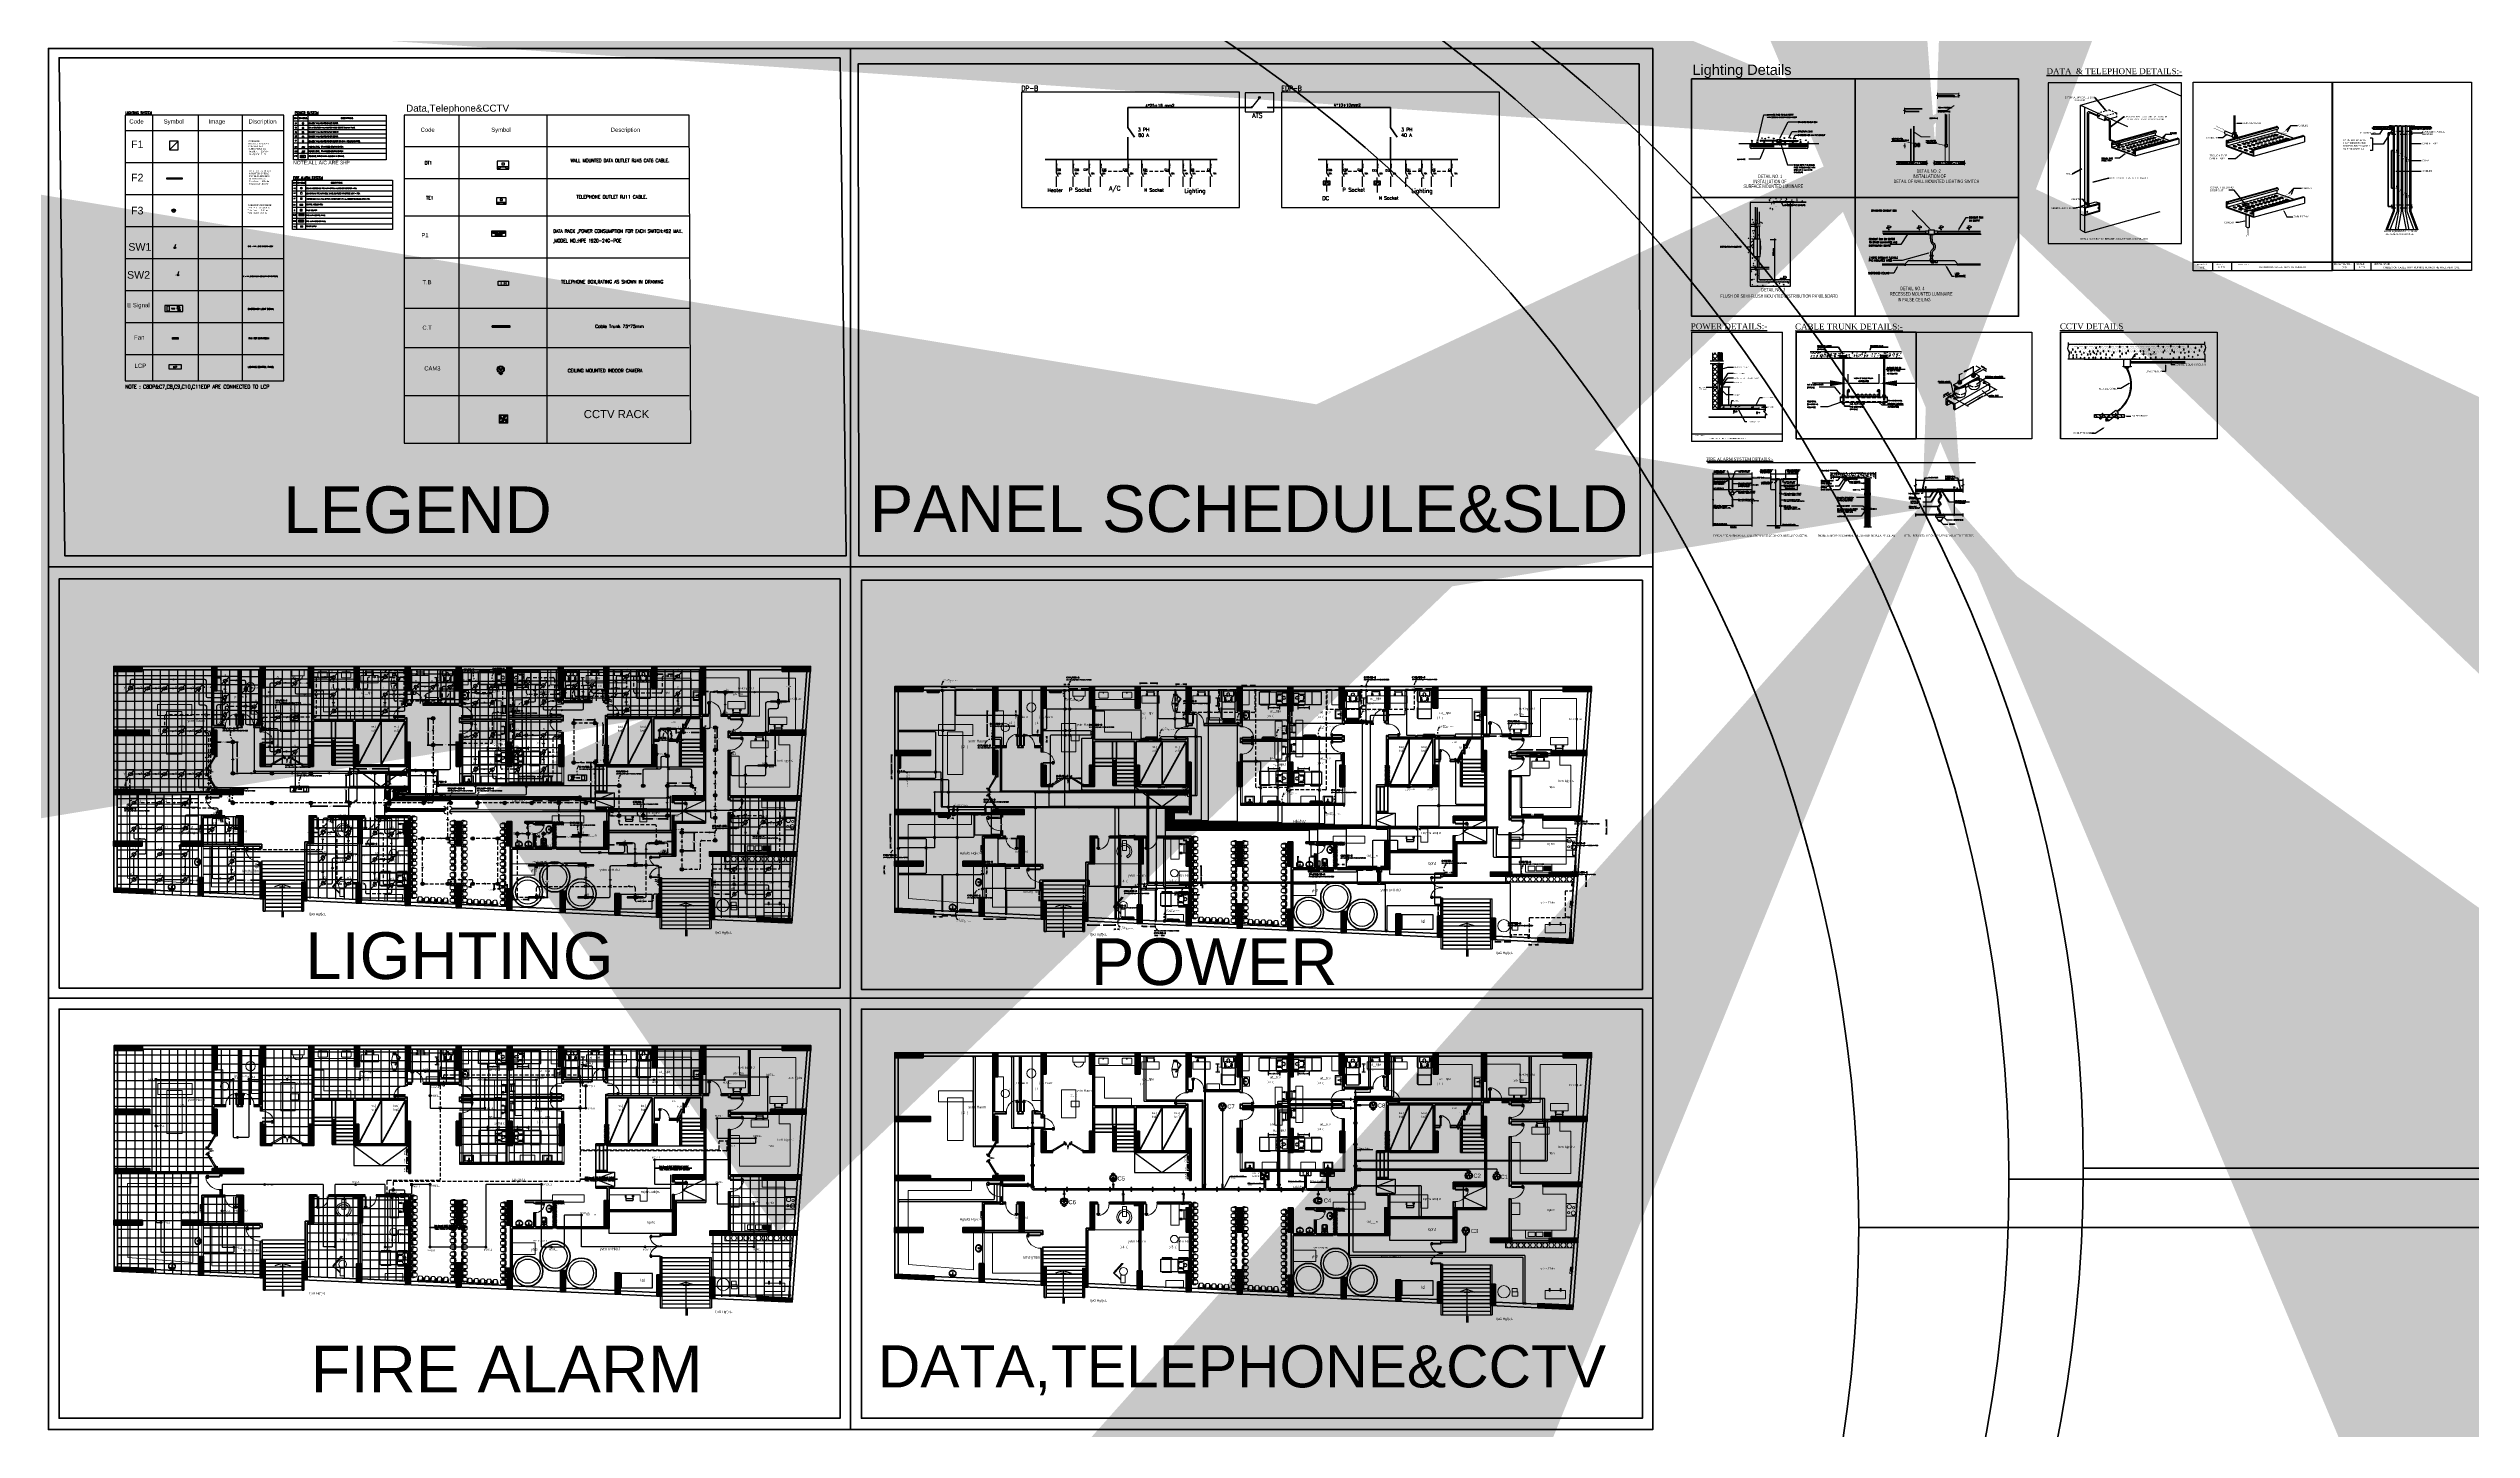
# Model space of a CAD drawing. Header units: inches. Extents: x 3955 to 4125, y 4886 to 4983.
import ezdxf
from ezdxf import colors
from ezdxf.entities.mleader import LeaderData, LeaderLine
from ezdxf.enums import TextEntityAlignment as Align
from ezdxf.math import Vec2, Vec3

# ---------------------------------------------------------------- set-up
doc = ezdxf.new("R2010")
doc.units = ezdxf.units.IN
doc.header["$MEASUREMENT"] = 0
for name, pattern in [('ACAD_ISO03W100', [30, 12, -18]), ('AM14XXTX$0$MGRIDLINE', [50.5, 45, -1.5, 2.5, -1.5]), ('C', [0]), ('CENTER', [2, 1.25, -0.25, 0.25, -0.25]), ('DASHED2', [0.375, 0.25, -0.125]), ('HIDDEN', [0.375, 0.25, -0.125]), ('HIDDEN1', [2.5, 1.5, -1])]:
    doc.linetypes.add(name, pattern=pattern)
doc.layers.get('0').update_dxf_attribs({"lineweight": 35})
doc.layers.get('Defpoints').update_dxf_attribs({"lineweight": 25})
for name, color, linetype in [('-ELEC-SL-S', 3, 'Continuous'), ('10-ELEC-ARROW-LINE-TEXT', 10, 'Continuous'), ('10-LINE-TEXT-ARROW-PLUMING', 10, 'Continuous'), ('11-LAYCURNT-LINE', 11, 'Continuous'), ('12-GENERAL-ELECTRICAL', 12, 'Continuous'), ('14-GENERAL-ELECTRICAL', 14, 'Continuous'), ('4-TEXT-PLUMING', 4, 'Continuous'), ('4-TWXT-ELECTRICAL', 4, 'Continuous'), ('71-FRAM-DETAIL-1-0-25', 71, 'Continuous'), ('9-HATCH-0-1', 9, 'Continuous'), ('A-BASE', 1, 'Continuous'), ('A-DESG', 2, 'Continuous'), ('A-SANITA', 7, 'Continuous'), ('AM14XXTX$0$APGRIDNL', 8, 'AM14XXTX$0$MGRIDLINE'), ('ARCH', 1, 'Continuous'), ('BASE', 9, 'Continuous'), ('C', 2, 'C'), ('Ceiling', 8, 'Continuous'), ('D&T', 4, 'Continuous'), ('DETAIL', 7, 'Continuous'), ('DEVICE', 4, 'Continuous'), ('E Wiring', 1, 'HIDDEN'), ('E-CAM', 141, 'Continuous'), ('E-CUT', 30, 'Continuous'), ('E-DETAIL', 2, 'Continuous'), ('E-DIM', 6, 'Continuous'), ('E-FA', 7, 'Continuous'), ('E-FCKT', 3, 'Continuous'), ('E-G-DTL', 2, 'Continuous'), ('E-GEN-DI', 7, 'Continuous'), ('E-GEN-TX', 2, 'Continuous'), ('E-GN-DTL', 7, 'Continuous'), ('E-GN-TXT', 2, 'Continuous'), ('E-LEADER', 30, 'Continuous'), ('E-LIGHT', 141, 'Continuous'), ('E-LOW-C', 141, 'Continuous'), ('E-POWER', 3, 'Continuous'), ('E-TEXT', 2, 'Continuous'), ('E-TRUNK', 5, 'Continuous'), ('EFL', 1, 'Continuous'), ('EFP', 1, 'Continuous'), ('EGEN', 11, 'Continuous'), ('EGEN080', 7, 'Continuous'), ('EGENDIM', 1, 'Continuous'), ('EGENEM', 3, 'Continuous'), ('EGENHAT', 10, 'Continuous'), ('EL1', 1, 'Continuous'), ('EL2', 2, 'Continuous'), ('EL_L140', 5, 'Continuous'), ('ELEC', 4, 'Continuous'), ('EM', 3, 'Continuous'), ('ETCP', 2, 'Continuous'), ('F-DETAIL', 2, 'Continuous'), ('finish', 32, 'Continuous'), ('FRAM-DETAIL', 70, 'Continuous'), ('FRAM-DETAIL-1', 71, 'Continuous'), ('FRAM-DETAIL-2', 72, 'Continuous'), ('FRAME$0$EL-BANDA$0$E-TEXT', 40, 'Continuous'), ('HATCH', 9, 'Continuous'), ('Lighting', 4, 'Continuous'), ('M_TEXT_1', 1, 'Continuous'), ('MEQUIP', 2, 'Continuous'), ('N Wiring', 255, 'Continuous'), ('Panels', 4, 'Continuous'), ('PW-TXT', 4, 'Continuous'), ('SHP-CTL-EL-102$0$00-TEXT FOR EMRG', 40, 'Continuous'), ('SHP-CTL-EL-102$0$A-FRAME', 7, 'Continuous'), ('SHP-CTL-EL-102$0$HATCH MARK', 140, 'Continuous'), ('SHP-CTL-EL-102$0$WORK$0$LC TRUNK', 2, 'Continuous'), ('SHP-CTL-EL-102$0$XREF-LTG-T2-26$0$ELE-HATCH MARK', 2, 'Continuous'), ('Supports', 5, 'Continuous'), ('UMG-ML', 251, 'Continuous'), ('WE - BOXES', 2, 'Continuous'), ('WORK$0$DAS TRUNK', 2, 'Continuous'), ('WORK$0$LC TRUNK', 2, 'Continuous')]:
    doc.layers.add(name, color=color, linetype=linetype)
for name, color, linetype, lineweight in [('A_TEXT', 3, 'Continuous', 25), ('Column(S)', 24, 'Continuous', 35), ('DIM', 6, 'Continuous', 20), ('DIM IN', 12, 'Continuous', 15), ('DOOR', 24, 'Continuous', 18), ('E-ANNO', 2, 'Continuous', 20), ('E-FIRE', 5, 'Continuous', 0), ('E-POWR', 3, 'Continuous', 40), ('E-POWR-CIRC', 4, 'Continuous', 60), ('EL5', 5, 'Continuous', 25), ('elec-det', 1, 'Continuous', 20), ('FIRNTUR', 171, 'Continuous', 20), ('G-ANNO-DIMS', 2, 'Continuous', 20), ('GROUND FOR WORK$0$E-LOW-C', 3, 'Continuous', 0), ('HA', 252, 'Continuous', 18), ('hatch col(S)', 45, 'Continuous', 15), ('NORM', 90, 'Continuous', 15), ('shear walls', 136, 'Continuous', 50), ('Shop Drawing', 3, 'Continuous', 30), ('SLD', 1, 'Continuous', 30), ('SUB TRAY EMERGENCY', 3, 'Continuous', 25), ('t 22', 220, 'Continuous', 20), ('TEXT', 152, 'Continuous', 30), ('wall', 16, 'Continuous', 35), ('walls', 7, 'Continuous', 40), ('Wiring', 6, 'Continuous', 50), ('رخام', 104, 'Continuous', 15)]:
    doc.layers.add(name, color=color, linetype=linetype, lineweight=lineweight)
doc.styles.add('07-M-BLDG-1_50', font='romans.shx', dxfattribs={"width": 0.75, "height": 150})
doc.styles.add('09028-XMCC001$0$ARIAL', font='arial.ttf', dxfattribs={"height": 0.45})
doc.styles.add('10072-EG0002$0$AUC-2-5', font='romans.shx', dxfattribs={"width": 0.85})
doc.styles.add('ARA', font='sosa.shx', dxfattribs={"height": 0.18})
doc.styles.add('dpme', font='stencil.shx', dxfattribs={"width": 0.85})
doc.styles.add('E80', font='simplex', dxfattribs={"height": 200})
doc.styles.add('ELEC', font='romans.shx')
doc.styles.add('ELEC TITLE', font='romanc.shx')
doc.styles.add('ET140', font='stencil.shx', dxfattribs={"height": 0.35})
doc.styles.add('FRAME$0$TIMENR', font='times.ttf')
doc.styles.add('ITALICT', font='stencil.shx')
doc.styles.add('moha', font='romant.shx')
doc.styles.add('OCE--E-3', font='swisscl.ttf', dxfattribs={"height": 0.25})
doc.styles.add('ROMANC', font='ROMANC.shx', dxfattribs={"height": 0.1})
doc.styles.add('ROMANS', font='ROMANS.shx', dxfattribs={"width": 0.9})
doc.styles.add('SHP-CTL-EL-102$0$XREF-LTG-T2-26$0$25_1', font='romans.shx', dxfattribs={"width": 0.8, "height": 2.5})
doc.styles.add('SOSA', font='sosa.shx')
doc.styles.get("Standard").update_dxf_attribs({"font": 'arial.ttf'})
doc.styles.add('STENCIL', font='STENCIL')
doc.styles.add('WP-DETAILS$0$RomanS', font='romans.shx')
doc.dimstyles.new('07-M-BLDG-1_50', dxfattribs={"dimtxt": 150, "dimasz": 112.5, "dimexe": 75, "dimexo": 75, "dimgap": 75, "dimtad": 1, "dimdec": 0, "dimrnd": 10, "dimzin": 4, "dimdsep": 46, "dimtxsty": '07-M-BLDG-1_50', "dimcen": 75, "dimclrd": 1, "dimclre": 1, "dimclrt": 2, "dimadec": 0, "dimazin": 0, "dimtfac": 1, "dimtdec": 0, "dimtmove": 0, "dimatfit": 1, "dimfxl": 75, "dimtolj": 1, "dimlwd": 5, "dimlwe": 5, "dimarcsym": 0})
doc.dimstyles.new('ARROW', dxfattribs={"dimtxt": 2.5, "dimasz": 250, "dimexe": 1.25, "dimexo": 0.625, "dimtad": 1, "dimdec": 4, "dimdsep": 46, "dimlunit": 6, "dimtxsty": 'Standard', "dimcen": 2.5, "dimadec": 0, "dimazin": 0, "dimtfac": 1, "dimtdec": 4, "dimtmove": 0, "dimatfit": 3, "dimfxl": 1, "dimtolj": 1, "dimtzin": 0, "dimarcsym": 0})
doc.dimstyles.new('C.H.C', dxfattribs={"dimtxt": 180, "dimasz": 150, "dimexe": 0, "dimexo": 0.15, "dimgap": 0.1, "dimtad": 0, "dimtih": 1, "dimtoh": 1, "dimzin": 0, "dimdsep": 46, "dimtxsty": 'ELEC', "dimcen": 0.09, "dimclrd": 256, "dimclre": 256, "dimclrt": 211, "dimadec": 0, "dimazin": 0, "dimtfac": 1, "dimtofl": 0, "dimtmove": 0, "dimatfit": 3, "dimfxl": 0.18, "dimtolj": 1, "dimtzin": 0, "dimarcsym": 0})
doc.dimstyles.get("Standard").update_dxf_attribs({"dimtxt": 0.18, "dimasz": 0.18, "dimexe": 0.18, "dimexo": 0.0625, "dimgap": 0.09, "dimtad": 0, "dimtih": 1, "dimtoh": 1, "dimdec": 4, "dimzin": 0, "dimdsep": 46, "dimtxsty": 'Standard', "dimcen": 0.09, "dimadec": 0, "dimazin": 0, "dimtfac": 1, "dimtdec": 4, "dimtofl": 0, "dimtmove": 0, "dimatfit": 3, "dimfxl": 1, "dimtolj": 1, "dimtzin": 0, "dimarcsym": 0})
pattern_1 = [(135, (-287.38193, -652.114), (-0.0449012806, -0.0449012806), [])]
pattern_2 = [(45, (-601.15482, 328.18166), (-0.0449012806, 0.0449012806), [])]
pattern_3 = [(45, (-601.10482, 333.686863), (-0.0449012806, 0.0449012806), [])]
pattern_4 = [(45, (-150.37583, 298.166544), (-0.044901281, 0.044901281), [])]
pattern_5 = [(45, (-611.25484, 333.68734), (-0.0449012806, 0.0449012806), [])]
pattern_6 = [(132.3684, (-150.42547, 298.166544), (-0.046915522, -0.042792333), [])]
pattern_7 = [(135, (-333.191035, -651.361405), (-0.0449012806, -0.0449012806), [])]
pattern_8 = [(135, (-333.18599, -647.79275), (-0.0449012806, -0.0449012806), [])]
pattern_9 = [(132.3684, (-150.37583, 298.166544), (-0.046915522, -0.042792333), [])]
pattern_10 = [(135, (-286.402176, -639.1329), (-0.0449012806, -0.0449012806), [])]
pattern_11 = [(45, (-149.99072, 298.166544), (-0.044901281, 0.044901281), [])]
pattern_12 = [(135, (-287.32674, -648.19272), (-0.0449012806, -0.0449012806), [])]
pattern_13 = [(132.3684, (-316.705755, -640.74912), (-0.046915522, -0.042792333), [])]
pattern_14 = [(135, (-333.18587, -643.59308), (-0.0449012806, -0.0449012806), [])]
pattern_15 = [(135, (-333.18587, -639.1329), (-0.0449012806, -0.0449012806), [])]
pattern_16 = [(45, (-332.46777, 280.47419), (-0.044901281, 0.044901281), [])]
pattern_17 = [(45, (-332.58777, 281.514996), (-0.044901281, 0.044901281), [])]
pattern_18 = [(45, (-150.37583, 298.166544), (-0.044901281, 0.044901281), [])]
pattern_19 = [(315, (375.10417, 629.771824), (0.0449012806, 0.0449012806), [])]
pattern_20 = [(45, (-618.384565, 333.68734), (-0.0449012806, 0.0449012806), [])]
pattern_21 = [(45, (-618.3845, 318.446047), (-0.0449012806, 0.0449012806), [])]
pattern_22 = [(45, (-621.8045, 318.60321), (-0.0449012806, 0.0449012806), [])]
pattern_23 = [(45, (-625.6245, 318.76956), (-0.0449012806, 0.0449012806), [])]
pattern_24 = [(45, (-628.543374, 318.91289), (-0.0449012806, 0.0449012806), [])]
pattern_25 = [(45, (-632.863374, 319.111884), (-0.0449012806, 0.0449012806), [])]
pattern_26 = [(135, (-328.91695, -651.361405), (-0.0449012806, -0.0449012806), [])]
pattern_27 = [(132.3684, (-147.045845, 298.166544), (-0.046915522, -0.042792333), [])]
pattern_28 = [(132.3684, (-143.845845, 298.166544), (-0.046915522, -0.042792333), [])]
pattern_29 = [(132.3684, (-150.42583, 292.66348), (-0.046915522, -0.042792333), [])]
pattern_30 = [(132.3684, (-147.04583, 292.66348), (-0.046915522, -0.042792333), [])]
pattern_31 = [(132.3684, (-143.895845, 292.66348), (-0.046915522, -0.042792333), [])]
pattern_32 = [(45, (-618.384565, 328.38851), (-0.0449012806, 0.0449012806), [])]
pattern_33 = [(45, (-618.384565, 322.82202), (-0.0449012806, 0.0449012806), [])]
pattern_34 = [(45, (-150.375845, 282.95811), (-0.044901281, 0.044901281), [])]
pattern_35 = [(45, (-150.37559, 287.30123), (-0.044901281, 0.044901281), [])]
pattern_36 = [(45, (-150.37581, 292.86771), (-0.044901281, 0.044901281), [])]
pattern_37 = [(45, (-146.810725, 292.86771), (-0.044901281, 0.044901281), [])]
pattern_38 = [(45, (-146.810845, 287.298616), (-0.044901281, 0.044901281), [])]
pattern_39 = [(45, (-157.145725, 282.59061), (-0.044901281, 0.044901281), [])]
pattern_40 = [(45, (-153.41592, 282.420236), (-0.044901281, 0.044901281), [])]
pattern_41 = [(45, (-149.5959, 282.254815), (-0.044901281, 0.044901281), [])]
pattern_42 = [(45, (-146.676925, 282.11574), (-0.044901281, 0.044901281), [])]
pattern_43 = [(135, (-291.98804, -652.111405), (-0.0449012806, -0.0449012806), [])]
pattern_44 = [(132.3684, (-150.37583, 341.184944), (-0.046915522, -0.042792333), [])]
pattern_45 = [(45, (-607.68496, 328.17905), (-0.0449012806, 0.0449012806), [])]
pattern_46 = [(45, (-607.72496, 333.684726), (-0.0449012806, 0.0449012806), [])]
pattern_47 = [(45, (-604.48472, 333.685716), (-0.0449012806, 0.0449012806), [])]
pattern_48 = [(135, (-333.18587, -639.133894), (-0.0449012806, -0.0449012806), [])]
pattern_49 = [(135, (-287.38193, -652.112395), (-0.0449012806, -0.0449012806), [])]
pattern_50 = [(45, (-601.15482, 328.183266), (-0.0449012806, 0.0449012806), [])]
pattern_51 = [(45, (-601.10482, 333.68847), (-0.0449012806, 0.0449012806), [])]
pattern_52 = [(45, (-150.37583, 298.16815), (-0.044901281, 0.044901281), [])]
pattern_53 = [(45, (-611.25484, 333.688943), (-0.0449012806, 0.0449012806), [])]
pattern_54 = [(132.3684, (-150.42547, 298.16815), (-0.046915522, -0.042792333), [])]
pattern_55 = [(135, (-333.191035, -651.3598), (-0.0449012806, -0.0449012806), [])]
pattern_56 = [(135, (-333.18599, -647.79115), (-0.0449012806, -0.0449012806), [])]
pattern_57 = [(132.3684, (-150.37583, 298.16815), (-0.046915522, -0.042792333), [])]
pattern_58 = [(135, (-286.402176, -639.13129), (-0.0449012806, -0.0449012806), [])]
pattern_59 = [(45, (-149.99072, 298.16815), (-0.044901281, 0.044901281), [])]
pattern_60 = [(135, (-287.32674, -648.191114), (-0.0449012806, -0.0449012806), [])]
pattern_61 = [(132.3684, (-316.705755, -640.74752), (-0.046915522, -0.042792333), [])]
pattern_62 = [(135, (-333.18587, -643.59147), (-0.0449012806, -0.0449012806), [])]
pattern_63 = [(135, (-333.18587, -639.13129), (-0.0449012806, -0.0449012806), [])]
pattern_64 = [(45, (-332.46777, 280.475795), (-0.044901281, 0.044901281), [])]
pattern_65 = [(45, (-332.58777, 281.5166), (-0.044901281, 0.044901281), [])]
pattern_66 = [(45, (-150.37583, 298.16815), (-0.044901281, 0.044901281), [])]
pattern_67 = [(315, (375.10417, 629.77343), (0.0449012806, 0.0449012806), [])]
pattern_68 = [(45, (-618.384565, 333.688943), (-0.0449012806, 0.0449012806), [])]
pattern_69 = [(45, (-618.3845, 318.44765), (-0.0449012806, 0.0449012806), [])]
pattern_70 = [(45, (-621.8045, 318.604814), (-0.0449012806, 0.0449012806), [])]
pattern_71 = [(45, (-625.6245, 318.77117), (-0.0449012806, 0.0449012806), [])]
pattern_72 = [(45, (-628.543374, 318.91449), (-0.0449012806, 0.0449012806), [])]
pattern_73 = [(45, (-632.863374, 319.11349), (-0.0449012806, 0.0449012806), [])]
pattern_74 = [(135, (-328.91695, -651.3598), (-0.0449012806, -0.0449012806), [])]
pattern_75 = [(132.3684, (-147.045845, 298.16815), (-0.046915522, -0.042792333), [])]
pattern_76 = [(132.3684, (-143.845845, 298.16815), (-0.046915522, -0.042792333), [])]
pattern_77 = [(132.3684, (-150.42583, 292.665084), (-0.046915522, -0.042792333), [])]
pattern_78 = [(132.3684, (-147.04583, 292.665084), (-0.046915522, -0.042792333), [])]
pattern_79 = [(132.3684, (-143.895845, 292.665084), (-0.046915522, -0.042792333), [])]
pattern_80 = [(45, (-618.384565, 328.39011), (-0.0449012806, 0.0449012806), [])]
pattern_81 = [(45, (-618.384565, 322.82363), (-0.0449012806, 0.0449012806), [])]
pattern_82 = [(45, (-150.375845, 282.959714), (-0.044901281, 0.044901281), [])]
pattern_83 = [(45, (-150.37559, 287.30283), (-0.044901281, 0.044901281), [])]
pattern_84 = [(45, (-150.37581, 292.86932), (-0.044901281, 0.044901281), [])]
pattern_85 = [(45, (-146.810725, 292.86932), (-0.044901281, 0.044901281), [])]
pattern_86 = [(45, (-146.810845, 287.30022), (-0.044901281, 0.044901281), [])]
pattern_87 = [(45, (-157.145725, 282.592214), (-0.044901281, 0.044901281), [])]
pattern_88 = [(45, (-153.41592, 282.42184), (-0.044901281, 0.044901281), [])]
pattern_89 = [(45, (-149.5959, 282.25642), (-0.044901281, 0.044901281), [])]
pattern_90 = [(45, (-146.676925, 282.117345), (-0.044901281, 0.044901281), [])]
pattern_91 = [(135, (-291.98804, -652.1098), (-0.0449012806, -0.0449012806), [])]
pattern_92 = [(132.3684, (-150.37583, 341.18655), (-0.046915522, -0.042792333), [])]
pattern_93 = [(45, (-607.68496, 328.180654), (-0.0449012806, 0.0449012806), [])]
pattern_94 = [(45, (-607.72496, 333.68633), (-0.0449012806, 0.0449012806), [])]
pattern_95 = [(45, (-604.48472, 333.68732), (-0.0449012806, 0.0449012806), [])]
pattern_96 = [(135, (-333.18587, -639.13229), (-0.0449012806, -0.0449012806), [])]
pattern_97 = [(45, (-3029.77, 0), (-39.51313, 39.51313), [40.64, -15.24]), (135, (-3029.77, 0), (-39.51313, -39.51313), [40.64, -15.24])]
pattern_98 = [(45, (-3242.813, 0), (-39.51313, 39.51313), [40.64, -15.24]), (135, (-3242.813, 0), (-39.51313, -39.51313), [40.64, -15.24])]
pattern_99 = [(225, (2071.792, 10016.0822), (2.525697, -2.525697), [])]
pattern_100 = [(50, (-119482.6, 76745.33), (358.6301, -31.37607), [37.5, -412.5]), (355, (-119482.6, 76745.33), (-69.3757, 376.0961), [30, -330]), (100.4514, (-119452.7, 76742.7), (289.2547, 344.7198), [31.8701, -350.5711]), (46.1842, (-119482.6, 76845.33), (533.6205, -82.7595), [56.25, -618.75]), (96.6356, (-119438.13, 76838.43), (467.3314, 487.059), [47.8051, -525.8565]), (351.1842, (-119482.6, 76845.3), (467.331, 487.0593), [45, -495]), (21, (-119432.6, 76820.33), (298.4535, -201.30945), [37.5, -412.5]), (326, (-119432.6, 76820.33), (121.6577, 362.575), [30, -330]), (71.4514, (-119407.72, 76803.55), (420.1113, 161.26525), [31.8701, -350.5711]), (37.5, (-119482.6, 76745.33), (6.07993, 166.44693), [0, -326, 0, -335, 0, -331.25]), (7.5, (-119482.6, 76745.33), (131.53477, 197.20586), [0, -191, 0, -318.5, 0, -126.25]), (327.5, (-119594.1, 76745.33), (266.91122, -11.27744), [0, -125, 0, -390, 0, -517.5]), (317.5, (-119644.1, 76745.33), (291.5931, 50.0525), [0, -162.5, 0, -259, 0, -367.5])]

# ---------------------------------------------------------------- blocks, each defined once
blk = doc.blocks.new('A$C1AF40C6D')
at = {"layer": 'UMG-ML', "color": 244, "true_color": 0x991b1e}
for p, q in [((0.48, 1.89), (0.48, 2.35)), ((0.54, 2.08), (0.54, 0)), ((0.58, 1.89), (0.58, 2.35)), ((0.57, 0.02), (0, 0.21)), ((0.34, 0.25), (0.75, 0.25)), ((0.52, 0.02), (1.09, 0.21))]:
    blk.add_line(p, q, dxfattribs=at)
blk = doc.blocks.new('A$C62E15A51')
at = {"layer": 'UMG-ML', "color": 34}
for p, q in [((0, 0), (0, 0.15)), ((0.03, 0.37), (0.03, 0.31)), ((0.03, 0.28), (0.03, 0.32)), ((0.03, 0.28), (0.03, 0.18)), ((0.03, 0.18), (0.04, 0.18)), ((0.51, 0.4), (0.06, 0.4)), ((0.06, 0.28), (0.51, 0.28)), ((0.06, 0.15), (0.06, 0)), ((0.27, 0), (0.27, 0)), ((0.51, 0.15), (0.51, 0)), ((0.54, 0.31), (0.54, 0.37)), ((0.54, 0.28), (0.54, 0.32)), ((0.54, 0.18), (0.54, 0.28)), ((0.55, 0.18), (0.54, 0.18)), ((0.57, 0), (0.57, 0.15))]:
    blk.add_line(p, q, dxfattribs=at)
for centre, radius, start, end in [((0.03, 0.15), 0.0287, 90.0003, 180.0003), ((0.06, 0.37), 0.0319, 90.0003, 180.0003), ((0.06, 0.31), 0.0319, 180.0003, 270.0003), ((0.04, 0.15), 0.0287, 0.0003, 90.0003), ((0.51, 0.37), 0.0319, 0.0003, 90.0003), ((0.51, 0.31), 0.0319, 270.0003, 0.0003), ((0.54, 0.15), 0.0287, 90.0003, 180.0003), ((0.55, 0.15), 0.0287, 0.0003, 90.0003)]:
    blk.add_arc(centre, radius, start, end, dxfattribs=at)
blk = doc.blocks.new('A$C0F5476DC')
at = {"layer": 'DOOR', "color": 116, "ltscale": 2.5, "true_color": 0x136734}
for p, q in [((0.93, 2.67), (0.43, 2.67)), ((0.43, 2.67), (0.43, 0.5)), ((0.93, 2.67), (0.93, 0)), ((0.43, 0.5), (0, 0.5)), ((0, 0), (0, 0.5)), ((0.93, 0), (0, 0))]:
    blk.add_line(p, q, dxfattribs=at)
at = {"layer": 'finish', "ltscale": 2.5, "rotation": 89.99999999999999}
blk.add_blockref('A$C62E15A51', (0.44, 0.96), dxfattribs=at)
blk = doc.blocks.new('A$C30016953')
at = {"layer": 'UMG-ML', "color": 159, "true_color": 0x22346e}
for p, q in [((0, 0, 0), (0, 0.12, 0)), ((1.2, 0.12, 0), (0, 0.12, 0)), ((1.2, 0.12, 0.5), (0, 0.12, 0.5)), ((0, 0.04, 0), (0, 0.09, 0)), ((0, 0.09, 0), (0.05, 0.09, 0)), ((0.05, 0.04, 0), (0, 0.04, 0)), ((0, 0, 0), (1.2, 0, 0)), ((1.2, 0, 0.5), (0, 0, 0.5)), ((0.05, 0.09, 0), (0.05, 0.04, 0)), ((0.05, 0.06, 0), (0.05, 0.07, 0)), ((0.05, 0.07, 0), (0.59, 0.07, 0)), ((0.59, 0.06, 0), (0.05, 0.06, 0)), ((0.59, 0.05, 0), (0.59, 0.08, 0)), ((0.59, 0.08, 0), (0.62, 0.08, 0)), ((0.59, 0.07, 0), (0.59, 0.06, 0)), ((0.62, 0.05, 0), (0.59, 0.05, 0)), ((0.62, 0.08, 0), (0.62, 0.05, 0)), ((0.62, 0.06, 0), (0.62, 0.07, 0)), ((0.62, 0.07, 0), (1.15, 0.07, 0)), ((1.15, 0.06, 0), (0.62, 0.06, 0)), ((1.15, 0.04, 0), (1.15, 0.09, 0)), ((1.15, 0.09, 0), (1.2, 0.09, 0)), ((1.15, 0.07, 0), (1.15, 0.06, 0)), ((1.2, 0.04, 0), (1.15, 0.04, 0)), ((1.2, 0.12, 0), (1.2, 0, 0)), ((1.2, 0.09, 0), (1.2, 0.04, 0))]:
    blk.add_line(p, q, dxfattribs=at)
blk = doc.blocks.new('A$C73D03C2A')
at = {"layer": 'DOOR'}
for p, q in [((0.01, 0.13), (0.01, 0)), ((0.01, 0.13), (0.01, 0)), ((0.01, 0.13), (0.01, 0)), ((0.04, 0.13), (0.08, 0.13)), ((0.06, 0.15), (0.06, 0.12)), ((0.06, 0.13), (0.07, 0.14))]:
    blk.add_line(p, q, dxfattribs=at)
at = {"layer": 'DOOR', "linetype": 'Continuous'}
for p, q in [((0.01, 0), (0.01, 0.13)), ((0.06, 0.13), (0.01, 0.13)), ((0.07, 0), (0.01, 0)), ((0.04, 0.85), (0.04, 0.87)), ((0.05, 0.85), (0.05, 0.87)), ((0.05, 0.85), (0.05, 0.87)), ((0.05, 0.87), (0.05, 0.87)), ((0.05, 0.85), (0.05, 0.87)), ((0.05, 0.85), (0.05, 0.85)), ((0.06, 0.84), (0.06, 0.89)), ((0.06, 0.89), (0.07, 0.89)), ((0.06, 0.85), (0.06, 0.88)), ((0.06, 0.88), (0.06, 0.88)), ((0.06, 0.85), (0.06, 0.85)), ((0.07, 0.84), (0.06, 0.84)), ((0.06, 0.13), (0.06, 0.07)), ((0.06, 0.07), (0.07, 0.07)), ((0.07, 0.81), (0.07, 0.91)), ((0.07, 0.91), (0.13, 0.91)), ((0.07, 0.82), (0.07, 0.81)), ((0.07, 0.24), (0.07, 0.81)), ((0.07, 0.81), (0.07, 0.24)), ((0.08, 0.81), (0.07, 0.81)), ((0.07, 0.24), (0.07, 0.14)), ((0.07, 0.14), (0.13, 0.14)), ((0.07, 0.07), (0.07, 0)), ((0.08, 0.8), (0.08, 0.81)), ((0.08, 0.8), (0.08, 0.24)), ((0.08, 0.8), (0.12, 0.8)), ((0.12, 0.8), (0.12, 0.81)), ((0.12, 0.81), (0.13, 0.81)), ((0.12, 0.8), (0.12, 0.24)), ((0.13, 0.81), (0.13, 0.91)), ((0.14, 0.89), (0.13, 0.89)), ((0.13, 0.84), (0.14, 0.84)), ((0.13, 0.82), (0.13, 0.81)), ((0.13, 0.24), (0.13, 0.81)), ((0.13, 0.81), (0.13, 0.24)), ((0.13, 0.14), (0.13, 0.24)), ((0.14, 0.84), (0.14, 0.89)), ((0.14, 0.88), (0.14, 0.88)), ((0.14, 0.85), (0.14, 0.88)), ((0.14, 0.87), (0.15, 0.87)), ((0.14, 0.85), (0.14, 0.87)), ((0.14, 0.85), (0.15, 0.85)), ((0.14, 0.85), (0.14, 0.85)), ((0.15, 0.85), (0.15, 0.87)), ((0.16, 0.87), (0.16, 0.87)), ((0.16, 0.85), (0.16, 0.87)), ((0.82, 0.07), (0.82, 0)), ((0.84, 0.07), (0.82, 0.07)), ((0.82, 0), (0.88, 0)), ((0.84, 0.13), (0.84, 0.07)), ((0.84, 0.13), (0.88, 0.13)), ((0.88, 0), (0.88, 0.13))]:
    blk.add_line(p, q, dxfattribs=at)
blk.add_circle((0.06, 0.13), 0.00617, dxfattribs=at)
for centre, radius, start, end in [((0.05, 0.83), 0.0459, 96.2766, 172.4946), ((0.11, 0.82), 0.105, 172.4946, 205.9899), ((0.02, 0.77), 0.00773, 195.2913, 36.6885), ((0.05, 0.83), 0.0297, 99.7089, 172.4946), ((0.11, 0.82), 0.0903, 171.5898, 204.9077), ((0.04, 0.87), 0.00259, 0, 180), ((0.04, 0.85), 0.00259, 180, 0), ((0.07, 0.81), 0.00476, 90, 270), ((0.13, 0.81), 0.00476, 270, 90), ((0.15, 0.87), 0.00262, 0, 192.4511), ((0.15, 0.85), 0.00262, 167.5489, 0), ((0.15, 0.82), 0.0459, 7.5054, 83.7234), ((0.15, 0.82), 0.0297, 7.5054, 80.2911), ((0.09, 0.82), 0.0903, 335.0923, 8.4102), ((0.18, 0.77), 0.00773, 143.3115, 344.7087), ((0.09, 0.82), 0.105, 334.0101, 7.5054)]:
    blk.add_arc(centre, radius, start, end, dxfattribs=at)
at = {"layer": 'DOOR'}
blk.add_arc((0.03, 0.12), 0.8, 358.9289, 83.4773, dxfattribs=at)
blk = doc.blocks.new('A$C18813F01')
at = {"layer": 'DOOR'}
for p, q in [((0.72, 2.18), (0.6, 2.18)), ((0.6, 2.18), (0.72, 2.18)), ((0.6, 2.18), (0.72, 2.18)), ((0.6, 2.13), (0.6, 2.18)), ((0.67, 2.13), (0.6, 2.13)), ((0.67, 2.12), (0.72, 2.14)), ((0.72, 2.14), (0.67, 2.14)), ((0.67, 2.14), (0.67, 2.13)), ((1.04, 1.51), (0.67, 2.12)), ((1.04, 1.35), (0.67, 0.75)), ((0.72, 2.18), (0.72, 2.18)), ((0.72, 2.18), (0.72, 2.14)), ((0.72, 2.14), (1.08, 1.53)), ((0.72, 0.72), (1.08, 1.33)), ((1.03, 1.62), (0.99, 1.59)), ((1, 1.55), (1.01, 1.56)), ((1, 1.54), (1.02, 1.54)), ((1, 1.33), (1.02, 1.32)), ((1, 1.31), (1.01, 1.3)), ((1.08, 1.53), (1.04, 1.51)), ((1.08, 1.33), (1.04, 1.35)), ((1.07, 1.59), (1.05, 1.58)), ((1.07, 1.27), (1.05, 1.28)), ((0.67, 0.73), (0.6, 0.73)), ((0.6, 0.73), (0.6, 0.68)), ((0.6, 0.68), (0.72, 0.68)), ((0.67, 0.75), (0.72, 0.72)), ((0.67, 0.72), (0.67, 0.73)), ((0.72, 0.72), (0.67, 0.72)), ((0.72, 0.68), (0.72, 0.72))]:
    blk.add_line(p, q, dxfattribs=at)
for centre in [(0.98, 1.53), (0.98, 1.33), (1.09, 1.6), (1.09, 1.27)]:
    blk.add_circle(centre, 0.025, dxfattribs=at)
for centre, start, end in [((0.72, 2.15), 273.0399, 296.8865), ((0.72, 0.72), 63.1135, 86.9601)]:
    blk.add_arc(centre, 0.716, start, end, dxfattribs=at)
blk = doc.blocks.new('A$C35D05A93')
at = {"layer": 'UMG-ML', "extrusion": (-5.08529e-08, 1.65048e-08, 1)}
for p, q in [((0.41, 0.67, 0), (0, 0.67, 0)), ((0, 0.67, 0), (0, 0.56, 0)), ((0.38, 0.5, 0), (0.03, 0.5, 0)), ((0.03, 0.49, 0), (0.03, 0.08, 0)), ((0.05, 0.52, 0), (0.36, 0.52, 0)), ((0.09, 0.36, 0), (0.09, 0.13, 0)), ((0.09, 0.13, 0), (0.09, 0.1, 0)), ((0.1, 0, 0), (0.31, 0, 0)), ((0.13, 0.4, 0), (0.24, 0.4, 0)), ((0.28, 0.06, 0), (0.13, 0.06, 0)), ((0.14, 0.33, 0), (0.14, 0.3, 0)), ((0.26, 0.59, 0), (0.15, 0.59, 0)), ((0.24, 0.36, 0), (0.17, 0.36, 0)), ((0.18, 0.26, 0), (0.22, 0.26, 0)), ((0.2, 0.65, 0), (0.2, 0.52, 0)), ((0.24, 0.4, 0), (0.28, 0.4, 0)), ((0.26, 0.33, 0), (0.26, 0.3, 0)), ((0.32, 0.36, 0), (0.32, 0.1, 0)), ((0.33, 0.51, 0), (0.33, 0.52, 0)), ((0.33, 0.51, 0), (0.33, 0.51, 0)), ((0.34, 0.51, 0), (0.33, 0.51, 0)), ((0.34, 0.51, 0), (0.34, 0.52, 0)), ((0.34, 0.51, 0), (0.34, 0.51, 0)), ((0.34, 0.51, 0), (0.39, 0.51, 0)), ((0.34, 0.5, 0), (0.39, 0.5, 0)), ((0.38, 0.08, 0), (0.38, 0.49, 0)), ((0.39, 0.51, 0), (0.39, 0.5, 0)), ((0.41, 0.56, 0), (0.41, 0.67, 0))]:
    blk.add_line(p, q, dxfattribs=at)
for radius in [0.0264, 0.017]:
    blk.add_circle((0.2, 0.59, 0), radius, dxfattribs=at)
for centre, radius, start, end in [((0.05, 0.56, 0), 0.0461, 180, 270), ((0.03, 0.49, 0), 0.00461, 90, 180), ((0.11, 0.08, 0), 0.0789, 180, 265.0482), ((0.13, 0.36, 0), 0.04, 90, 180), ((0.13, 0.1, 0), 0.04, 180, 270), ((0.17, 0.33, 0), 0.025, 90, 180), ((0.18, 0.3, 0), 0.04, 180, 270), ((0.22, 0.3, 0), 0.04, 270, 0), ((0.24, 0.33, 0), 0.025, 0, 90), ((0.28, 0.36, 0), 0.04, 0, 90), ((0.28, 0.1, 0), 0.04, 270, 0), ((0.3, 0.08, 0), 0.0788, 273.9718, 0), ((0.34, 0.51, 0), 0.00766, 180, 284.2184), ((0.34, 0.51, 0), 0.00217, 180, 296.8577), ((0.36, 0.56, 0), 0.0461, 270, 0), ((0.38, 0.49, 0), 0.00461, 360, 90)]:
    blk.add_arc(centre, radius, start, end, dxfattribs=at)
blk = doc.blocks.new('A$C409206DC')
at = {"layer": 'UMG-ML', "ltscale": 2.5}
for p, q in [((0.19, 0.28), (0.26, 0.28)), ((0.25, 0.26), (0.28, 0.37)), ((0.25, 0.24), (0.34, 0.24)), ((0.28, 0.37), (0.31, 0.37)), ((0.31, 0.37), (0.34, 0.26)), ((0.33, 0.28), (0.4, 0.28))]:
    blk.add_line(p, q, dxfattribs=at)
blk.add_lwpolyline([(0.54, 0.4, -0.109452), (0.53, 0.31, -0.102376), (0.47, 0.24, -0.093737), (0.39, 0.19, -0.088426), (0.29, 0.17, -0.088426), (0.2, 0.19, -0.093737), (0.12, 0.24, -0.102376), (0.06, 0.31, -0.109452), (0.05, 0.4, -0.109452), (0.06, 0.48, -0.102376), (0.12, 0.55, -0.093737), (0.2, 0.6, -0.088426), (0.29, 0.62, -0.088426), (0.39, 0.6, -0.093737), (0.47, 0.55, -0.102376), (0.53, 0.48, -0.109452)], format="xyb", close=True, dxfattribs=at)
for centre in [(0.23, 0.26), (0.29, 0.42), (0.36, 0.26)]:
    blk.add_circle(centre, 0.0277, dxfattribs=at)
for centre, radius, start, end in [((0.2, 0.42), 0.126, 151.0888, 180), ((0.2, 0.42), 0.126, 180, 208.9112), ((0.25, 0.4), 0.179, 126.8699, 151.0888), ((0.25, 0.45), 0.179, 208.9112, 237.7402), ((0.28, 0.36), 0.229, 107.2579, 126.8699), ((0.19, 0.37), 0.0831, 237.7402, 270), ((0.29, 0.29), 0.295, 90, 107.2579), ((0.29, 0.29), 0.295, 72.7421, 90), ((0.31, 0.36), 0.229, 53.1301, 72.7421), ((0.4, 0.37), 0.0831, 270, 303.9045), ((0.31, 0.49), 0.229, 303.9045, 306.8699), ((0.34, 0.4), 0.179, 28.9112, 53.1301), ((0.34, 0.45), 0.179, 306.8699, 331.0888), ((0.39, 0.42), 0.126, 0, 28.9112), ((0.39, 0.42), 0.126, 331.0888, 0)]:
    blk.add_arc(centre, radius, start, end, dxfattribs=at)
blk = doc.blocks.new('A$C71E71584')
at = {"layer": 'FIRNTUR', "color": 114, "true_color": 0x139b48}
for p, q in [((0.68, 2.81), (0.5, 2.81)), ((0.68, 2.55), (0.5, 2.55)), ((0.5, 2.48), (0.5, 2.43)), ((0.68, 2.36), (0.5, 2.36)), ((0.68, 2.1), (0.5, 2.1)), ((0.5, 2.03), (0.5, 1.99)), ((0.68, 1.92), (0.5, 1.92)), ((0.63, 2.51), (0.63, 2.4)), ((0.63, 2.07), (0.63, 1.95)), ((0.74, 2.61), (0.74, 2.75)), ((0.74, 2.3), (0.74, 2.16)), ((0.74, 1.72), (0.74, 1.86)), ((0.68, 1.66), (0.5, 1.66)), ((0.5, 1.59), (0.5, 1.54)), ((0.68, 1.47), (0.5, 1.47)), ((0.68, 1.22), (0.5, 1.22)), ((0.5, 1.15), (0.5, 1.1)), ((0.68, 1.03), (0.5, 1.03)), ((0.68, 0.77), (0.5, 0.77)), ((0.63, 1.62), (0.63, 1.51)), ((0.63, 1.18), (0.63, 1.07)), ((0.74, 1.42), (0.74, 1.27)), ((0.74, 0.97), (0.74, 0.83))]:
    blk.add_line(p, q, dxfattribs=at)
for centre, radius, start, end in [((1.24, 2.68), 0.901, 171.5174, 188.4826), ((1.24, 2.23), 0.901, 171.5174, 188.4826), ((1.24, 1.79), 0.901, 171.5174, 188.4826), ((0.42, 2.8), 0.0777, 94.9608, 171.5174), ((0.42, 2.56), 0.0777, 188.4826, 265.0392), ((0.42, 2.35), 0.0777, 94.9608, 171.5174), ((0.42, 2.11), 0.0777, 188.4826, 265.0392), ((0.42, 1.91), 0.0777, 94.9608, 171.5174), ((1.24, 2.68), 0.869, 172.7858, 187.2142), ((1.24, 2.23), 0.869, 172.7858, 187.2142), ((1.24, 1.79), 0.869, 172.7858, 187.2142), ((0.42, 2.78), 0.0453, 115.3851, 172.7858), ((0.42, 2.57), 0.0453, 187.2142, 244.6149), ((0.42, 2.34), 0.0453, 115.3851, 172.7858), ((0.42, 2.13), 0.0453, 187.2142, 244.6149), ((0.42, 1.89), 0.0453, 115.3851, 172.7858), ((0.45, 2.71), 0.119, 64.6562, 111.7746), ((0.45, 2.64), 0.119, 248.2254, 295.3438), ((0.45, 2.27), 0.119, 64.6562, 111.7746), ((0.45, 2.2), 0.119, 248.2254, 295.3438), ((0.45, 1.82), 0.119, 64.6562, 111.7746), ((0.45, 2.43), 0.451, 54.1363, 94.4023), ((0.45, 2.93), 0.451, 265.5977, 305.8637), ((0.45, 1.98), 0.451, 54.1363, 94.4023), ((0.45, 2.48), 0.451, 265.5977, 305.8637), ((0.45, 1.54), 0.451, 54.1363, 94.4023), ((1.24, 2.68), 0.804, 174.9735, 185.0265), ((1.24, 2.23), 0.804, 174.9735, 185.0265), ((1.24, 1.79), 0.804, 174.9735, 185.0265), ((0.5, 2.74), 0.0648, 90, 174.9735), ((0.5, 2.61), 0.0648, 185.0265, 270), ((0.5, 2.3), 0.0648, 90, 174.9735), ((0.5, 2.17), 0.0648, 185.0265, 270), ((0.5, 1.85), 0.0648, 90, 174.9735), ((0.5, 1.72), 0.0648, 185.0265, 270), ((0.68, 2.75), 0.0583, 0, 90), ((0.68, 2.61), 0.0583, 270, 0), ((0.68, 2.3), 0.0583, 0, 90), ((0.68, 2.16), 0.0583, 270, 0), ((0.68, 1.86), 0.0583, 0, 90), ((0.68, 1.72), 0.0583, 270, 0), ((1.24, 1.34), 0.901, 171.5174, 188.4826), ((1.24, 0.9), 0.901, 171.5174, 188.4826), ((0.42, 1.67), 0.0777, 188.4826, 265.0392), ((0.42, 1.47), 0.0777, 94.9608, 171.5174), ((0.42, 1.22), 0.0777, 188.4826, 265.0392), ((0.42, 1.02), 0.0777, 94.9608, 171.5174), ((0.42, 0.78), 0.0777, 188.4826, 265.0392), ((1.24, 1.34), 0.869, 172.7858, 187.2142), ((1.24, 0.9), 0.869, 172.7858, 187.2142), ((0.42, 1.69), 0.0453, 187.2142, 244.6149), ((0.42, 1.45), 0.0453, 115.3851, 172.7858), ((0.42, 1.24), 0.0453, 187.2142, 244.6149), ((0.42, 1), 0.0453, 115.3851, 172.7858), ((0.42, 0.8), 0.0453, 187.2142, 244.6149), ((0.45, 1.76), 0.119, 248.2254, 295.3438), ((0.45, 1.38), 0.119, 64.6562, 111.7746), ((0.45, 1.31), 0.119, 248.2254, 295.3438), ((0.45, 0.93), 0.119, 64.6562, 111.7746), ((0.45, 0.87), 0.119, 248.2254, 295.3438), ((0.45, 2.04), 0.451, 265.5977, 305.8637), ((0.45, 1.09), 0.451, 54.1363, 94.4023), ((0.45, 1.6), 0.451, 265.5977, 305.8637), ((0.45, 0.65), 0.451, 54.1363, 94.4023), ((0.45, 1.15), 0.451, 265.5977, 305.8637), ((1.24, 1.34), 0.804, 174.9735, 185.0265), ((1.24, 0.9), 0.804, 174.9735, 185.0265), ((0.5, 1.41), 0.0648, 90, 174.9735), ((0.5, 1.28), 0.0648, 185.0265, 270), ((0.5, 0.97), 0.0648, 90, 174.9735), ((0.5, 0.84), 0.0648, 185.0265, 270), ((0.68, 1.42), 0.0583, 0, 90), ((0.68, 1.27), 0.0583, 270, 0), ((0.68, 0.97), 0.0583, 0, 90), ((0.68, 0.83), 0.0583, 270, 0)]:
    blk.add_arc(centre, radius, start, end, dxfattribs=at)
blk = doc.blocks.new('fr')
at = {"layer": 'FIRNTUR', "color": 114, "true_color": 0x139b48}
for p, q in [((-0.28, 1.02), (-0.28, 1.16)), ((-0.28, 0.72), (-0.28, 0.57)), ((-0.28, 0.27), (-0.28, 0.13)), ((-0.23, 1.22), (-0.05, 1.22)), ((-0.23, 0.96), (-0.05, 0.96)), ((-0.23, 0.77), (-0.05, 0.77)), ((-0.23, 0.51), (-0.05, 0.51)), ((-0.23, 0.33), (-0.05, 0.33)), ((-0.23, 0.07), (-0.05, 0.07)), ((-0.17, 0.92), (-0.17, 0.81)), ((-0.17, 0.48), (-0.17, 0.37)), ((-0.04, 0.89), (-0.04, 0.84)), ((-0.04, 0.45), (-0.04, 0.4))]:
    blk.add_line(p, q, dxfattribs=at)
for centre, radius, start, end in [((-0.23, 1.16), 0.0583, 90, 180), ((-0.23, 1.02), 0.0583, 180, 270), ((-0.23, 0.72), 0.0583, 90, 180), ((-0.23, 0.57), 0.0583, 180, 270), ((-0.23, 0.27), 0.0583, 90, 180), ((-0.23, 0.13), 0.0583, 180, 270), ((0, 0.84), 0.451, 85.5977, 125.8637), ((0, 1.34), 0.451, 234.1363, 274.4023), ((0, 0.39), 0.451, 85.5977, 125.8637), ((0, 0.9), 0.451, 234.1363, 274.4023), ((0, -0.05), 0.451, 85.5977, 125.8637), ((0, 0.45), 0.451, 234.1363, 274.4023), ((0.01, 1.12), 0.119, 68.2254, 115.3438), ((-0.05, 1.15), 0.0648, 5.0265, 90), ((-0.05, 1.02), 0.0648, 270, 354.9735), ((0.01, 1.05), 0.119, 244.6562, 291.7746), ((0.01, 0.68), 0.119, 68.2254, 115.3438), ((-0.05, 0.71), 0.0648, 5.0265, 90), ((-0.05, 0.58), 0.0648, 270, 354.9735), ((0.01, 0.61), 0.119, 244.6562, 291.7746), ((0.01, 0.23), 0.119, 68.2254, 115.3438), ((-0.05, 0.26), 0.0648, 5.0265, 90), ((-0.05, 0.14), 0.0648, 270, 354.9735), ((0.01, 0.17), 0.119, 244.6562, 291.7746), ((-0.79, 1.09), 0.804, 354.9735, 5.0265), ((-0.79, 0.64), 0.804, 354.9735, 5.0265), ((-0.79, 0.2), 0.804, 354.9735, 5.0265), ((0.03, 1.21), 0.0777, 8.4826, 85.0392), ((0.03, 0.97), 0.0777, 274.9608, 351.5174), ((0.03, 0.77), 0.0777, 8.4826, 85.0392), ((0.03, 0.52), 0.0777, 274.9608, 351.5174), ((0.03, 0.32), 0.0777, 8.4826, 85.0392), ((0.03, 0.08), 0.0777, 274.9608, 351.5174), ((0.03, 1.19), 0.0453, 7.2142, 64.6149), ((0.03, 0.98), 0.0453, 295.3851, 352.7858), ((0.03, 0.75), 0.0453, 7.2142, 64.6149), ((0.03, 0.54), 0.0453, 295.3851, 352.7858), ((0.03, 0.3), 0.0453, 7.2142, 64.6149), ((0.03, 0.1), 0.0453, 295.3851, 352.7858), ((-0.79, 1.09), 0.869, 352.7858, 7.2142), ((-0.79, 0.64), 0.869, 352.7858, 7.2142), ((-0.79, 0.2), 0.869, 352.7858, 7.2142), ((-0.79, 1.09), 0.901, 351.5174, 8.4826), ((-0.79, 0.64), 0.901, 351.5174, 8.4826), ((-0.79, 0.2), 0.901, 351.5174, 8.4826)]:
    blk.add_arc(centre, radius, start, end, dxfattribs=at)
blk = doc.blocks.new('d33dd3')
at = {"layer": 'UMG-ML'}
for p, q in [((-0.35, 1.23, 0), (-0.35, 0.54, 0)), ((-0.35, 1.23, 0), (-0.3, 1.23, 0)), ((-0.35, 0.54, 0), (-0.3, 0.54, 0)), ((-0.35, 0.07), (-0.35, -0.61, 0)), ((-0.35, 0.07), (-0.3, 0.07)), ((-0.3, 1.23, 0), (-0.3, 0.54, 0)), ((-0.3, 0.07), (-0.3, -0.61, 0)), ((-0.27, -0.69, 0), (-0.27, 1.31, 0)), ((-0.27, 1.31, 0), (0.63, 1.31, 0)), ((-0.27, 0.49, 0), (0.63, 0.49, 0)), ((-0.27, 0), (0.63, 0)), ((-0.18, 1.2, 0), (-0.18, 0.95, 0)), ((0.49, 1.25, 0), (-0.13, 1.25, 0)), ((-0.08, 0.9, 0), (-0.13, 0.9, 0)), ((-0.1, 0.87, 0), (-0.11, 0.66, 0)), ((-0.11, 0.66, 0), (-0.1, 0.55, 0)), ((-0.03, 0.83, 0), (-0.01, 0.59, 0)), ((-0.03, 0.83, 0), (-0.03, 0.59, 0)), ((-0.03, 0.59, 0), (0.14, 0.55, 0)), ((-0.03, 0.49, 0), (0.14, 0.49, 0)), ((0.34, 0.59, 0), (0.17, 0.55, 0)), ((0.17, 0.49, 0), (0.34, 0.49, 0)), ((0.34, 0.83, 0), (0.32, 0.59, 0)), ((0.34, 0.83, 0), (0.34, 0.59, 0)), ((0.49, 0.9, 0), (0.39, 0.9, 0)), ((0.41, 0.87, 0), (0.42, 0.66, 0)), ((0.42, 0.66, 0), (0.41, 0.55, 0)), ((0.54, 0.95, 0), (0.54, 1.2, 0)), ((0.63, 1.31, 0), (0.63, -0.69, 0)), ((0.65, 1.23, 0), (0.7, 1.23, 0)), ((0.65, 0.54, 0), (0.65, 1.23, 0)), ((0.65, 0.54, 0), (0.7, 0.54, 0)), ((0.65, -0.61, 0), (0.65, 0.07)), ((0.7, 0.54, 0), (0.7, 1.23, 0)), ((-0.35, -0.61, 0), (-0.3, -0.61, 0)), ((0.63, -0.69, 0), (-0.27, -0.69, 0))]:
    blk.add_line(p, q, dxfattribs=at)
at = {"layer": 'UMG-ML', "extrusion": (2.41083e-16, 3.09637e-09, 1)}
for centre, major_axis, start_param, end_param in [((-0.13, 1.2, 0), (-0.0348, 0.0348), -0.785398, 0.785398), ((-0.13, 0.95, 0), (0.0348, 0.0348), 2.356194, 3.926991), ((-0.01, 0.83, 0), (0.0706, 0.0706), 6.221447, 8.175497), ((-0.03, 0.55, 0), (0.0444, 0.0444), 2.355013, 3.925809), ((0.16, 1.03, 0), (0.0711, 0.0711), 4.437256, 9.697548), ((0.1, 0.93, 0), (-0.033, 0.033), 1.439158, 1.849731), ((0.09, 0.92, 0), (-0.0211, 0.0211), 1.847116, 4.797711), ((0.16, 0.52, 0), (-0.0241, 0.0241), 1.902531, 5.841527), ((0.22, 0.92, 0), (0.0211, 0.0211), 1.483111, 4.433706), ((0.22, 0.93, 0), (0.033, 0.033), 4.431091, 4.841664), ((0.32, 0.83, 0), (0.0706, 0.0706), 5.959307, 7.791512), ((0.34, 0.55, 0), (0.0444, 0.0444), 3.925809, 5.496605), ((0.49, 1.2, 0), (0.0348, 0.0348), 5.497787, 7.068583), ((0.49, 0.95, 0), (-0.0348, 0.0348), 2.356194, 3.926991)]:
    blk.add_ellipse(centre, major_axis=major_axis, ratio=1, start_param=start_param, end_param=end_param, dxfattribs=at)
blk = doc.blocks.new('11')
at = {"layer": 'DIM IN', "ltscale": 2.5}
blk.add_lwpolyline([(0.51, 0.66), (0, 0.66), (0, 0), (0.51, 0)], close=True, dxfattribs=at)
at = {"layer": 'DIM IN', "ltscale": 2.5, "elevation": 0}
blk.add_lwpolyline([(0.41, 0.58), (0.05, 0.58), (0.05, 0.07), (0.41, 0.07)], close=True, dxfattribs=at)
at = {"layer": 'UMG-ML', "ltscale": 2.5}
for p, q in [((0.28, 0.36, 0), (0.4, 0.38, 0)), ((0.28, 0.33, 0), (0.28, 0.36, 0)), ((0.4, 0.3, 0), (0.28, 0.33, 0)), ((0.41, 0.3, 0), (0.41, 0.38, 0))]:
    blk.add_line(p, q, dxfattribs=at)
for centre in [(0.23, 0.34, 0), (0.4, 0.41, 0), (0.4, 0.27, 0)]:
    blk.add_circle(centre, 0.0277, dxfattribs=at)
blk = doc.blocks.new('SMDB')
h = blk.add_hatch(color=4)
h.dxf.hatch_style = 1
h.paths.add_polyline_path([(781.5, -1266.84), (781.05, -1266.98), (781.5, -1266.98)])
at = {"layer": 'SUB TRAY EMERGENCY', "ltscale": 2.5}
h = blk.add_hatch(dxfattribs=at)
h.set_pattern_fill('ANGLE', color=256)
h.set_pattern_definition([(0, (0, 0), (0, 6.985), [5.08, -1.905]), (90, (0, 0), (-6.985, 4e-16), [5.08, -1.905])])
h.paths.add_polyline_path([(781.5, -1266.84), (781.05, -1266.84), (781.05, -1266.98)])
at = {"layer": 'DIM IN', "color": 4, "lineweight": 0, "ltscale": 2.5}
for p, q in [((781.05, -1266.84), (781.5, -1266.84)), ((781.05, -1266.98), (781.05, -1266.84)), ((781.5, -1266.84), (781.05, -1266.98)), ((781.5, -1266.98), (781.05, -1266.98)), ((781.5, -1266.84), (781.5, -1266.98))]:
    blk.add_line(p, q, dxfattribs=at)
blk = doc.blocks.new('LAB PANNEL')
h = blk.add_hatch(color=4)
h.dxf.hatch_style = 1
h.paths.add_polyline_path([(96.05, 62.41), (95.93, 62.41), (96.05, 61.96)])
at = {"layer": 'NORM', "color": 4, "lineweight": 0, "ltscale": 2.5}
blk.add_line((95.93, 62.41, 0), (96.05, 61.96, 0), dxfattribs=at)
at = {"layer": 'NORM', "color": 4, "lineweight": 0, "ltscale": 2.5, "elevation": 0}
blk.add_lwpolyline([(96.05, 62.41), (95.93, 62.41), (95.93, 61.96), (96.05, 61.96), (96.05, 62.41)], dxfattribs=at)
blk = doc.blocks.new('F1')
at = {"layer": 'Lighting'}
blk.add_lwpolyline([(0.6, 0), (0, 0), (0, -0.6), (0.6, -0.6)], close=True, dxfattribs=at)
blk.add_lwpolyline([(0.6, 0), (0, -0.6)], dxfattribs=at)
blk = doc.blocks.new('F2')
at = {"layer": 'Lighting'}
blk.add_lwpolyline([(0.56, 0), (-0.56, 0), (-0.56, -0.05), (0.56, -0.05)], close=True, dxfattribs=at)
blk = doc.blocks.new('F3')
for p, q in [((0.09, -0.08), (-0.09, 0.08)), ((-0.08, -0.09), (0.08, 0.09))]:
    blk.add_line(p, q)
at = {"layer": 'Lighting'}
blk.add_circle((0, 0), 0.125, dxfattribs=at)
blk = doc.blocks.new('*U10')
blk.add_line((-559, -64), (-628, -122))
blk.add_lwpolyline([(-628, -122, 0, 96, 0), (-493, -24, 96, 96, 0)], format="xyseb")
at = {"linetype": 'HIDDEN', "ltscale": 0.2}
blk.add_arc((-221, -539), 583, 67.72408, 134.24099, dxfattribs=at)
blk = doc.blocks.new('*U9')
blk.add_line((233, 512), (309, 560))
blk.add_lwpolyline([(309, 560, 0, 96, 0), (175, 462, 96, 96, 0)], format="xyseb")
at = {"linetype": 'HIDDEN', "ltscale": 0.2}
blk.add_arc((581, 44), 583, 117.80684, 184.32374, dxfattribs=at)
blk = doc.blocks.new('SW1')
h = blk.add_hatch(color=256)
h.dxf.hatch_style = 1
h.paths.add_polyline_path([(-0.06, 0.06, 1), (0.06, 0.06, 1)])
at = {"layer": 'Lighting'}
h = blk.add_hatch(dxfattribs=at)
h.set_pattern_fill('ANGLE', color=256)
h.set_pattern_definition([(0, (-3584.0845, -1327.2755), (0, 6.985), [5.08, -1.905]), (90, (-3584.0845, -1327.2755), (-6.985, 4e-16), [5.08, -1.905])])
h.paths.add_polyline_path([(0.06, 0.06, 1), (-0.06, 0.06, 1)])
blk.add_lwpolyline([(0, 0.11), (0.06, 0.32)], dxfattribs=at)
blk.add_circle((0, 0.06), 0.0561, dxfattribs=at)
blk = doc.blocks.new('SW2')
h = blk.add_hatch(color=256)
h.dxf.hatch_style = 1
h.paths.add_polyline_path([(0.06, 0.06, 1), (-0.06, 0.06, 1)])
at = {"layer": 'Lighting'}
h = blk.add_hatch(dxfattribs=at)
h.set_pattern_fill('ANGLE', color=256)
h.set_pattern_definition([(0, (-3584.248, -1327.375), (0, 6.985), [5.08, -1.905]), (90, (-3584.248, -1327.375), (-6.985, 4e-16), [5.08, -1.905])])
h.paths.add_polyline_path([(0.06, 0.06, 1), (-0.06, 0.06, 1)])
blk.add_lwpolyline([(0, 0.11), (0.06, 0.32)], dxfattribs=at)
blk.add_circle((0, 0.06), 0.0561, dxfattribs=at)
at = {"layer": 'Lighting', "insert": (-0.22, 0.08), "char_height": 0.0563, "attachment_point": 1}
blk.add_mtext_dynamic_manual_height_columns('W.P', width=0.5773, gutter_width=12.5, heights=[0], dxfattribs=at)
blk = doc.blocks.new('A$C261F7CFF')
for points in [[(0, 0), (1.27, 0), (1.27, -0.42), (0, -0.42)], [(0.94, -0.05), (1.12, -0.05), (1.12, -0.38), (0.94, -0.38)]]:
    blk.add_lwpolyline(points, close=True)
for points in [[(0.37, -0.12), (0.37, -0.18), (0.43, -0.18), (0.43, -0.21), (0.33, -0.21), (0.33, -0.18), (0.32, -0.18), (0.29, -0.23), (0.36, -0.27), (0.36, -0.38), (0.33, -0.38), (0.33, -0.3), (0.28, -0.26), (0.28, -0.34), (0.17, -0.34), (0.17, -0.31), (0.23, -0.31), (0.23, -0.21), (0.29, -0.15), (0.29, -0.13), (0.25, -0.13), (0.21, -0.18)], [(0.21, -0.18), (0.19, -0.17), (0.23, -0.1), (0.34, -0.1)], [(0.75, -0.24), (0.57, -0.24), (0.57, -0.2), (0.75, -0.2)], [(0.75, -0.2), (0.75, -0.17), (0.8, -0.22), (0.75, -0.26), (0.75, -0.24)]]:
    blk.add_lwpolyline(points)
blk.add_circle((0.37, -0.08), 0.0374)
blk = doc.blocks.new('A$C5F9734E0')
at = {"layer": 'E-LIGHT', "xscale": -999.9999999999999, "yscale": 999.9999999999999, "zscale": 999.9999999999999, "rotation": 0.01554612772665998}
blk.add_blockref('A$C261F7CFF', (1274, 418), dxfattribs=at)
blk = doc.blocks.new('*D137')
at = {"layer": 'Defpoints', "color": 0}
for p in [(3574.97, 1340.47, 0), (3575.14, 1340.47), (3574.97, 1338.35, 0)]:
    blk.add_point(p, dxfattribs=at)
at = {"layer": 'DIM', "color": 0, "lineweight": -2, "transparency": 16777216}
for p, q in [((3574.99, 1340.47), (3575.21, 1340.47)), ((3575.14, 1340.39), (3575.14, 1339.48)), ((3574.99, 1338.35), (3575.21, 1338.35)), ((3575.14, 1338.42), (3575.14, 1339.33))]:
    blk.add_line(p, q, dxfattribs=at)
at = {"layer": 'DIM', "color": 0, "transparency": 16777216}
for points in [[(3575.12, 1340.39), (3575.15, 1340.39), (3575.14, 1340.47)], [(3575.12, 1338.42), (3575.15, 1338.42), (3575.14, 1338.35)]]:
    blk.add_solid(points, dxfattribs=at)
at = {"layer": 'DIM', "color": 0, "transparency": 16777216, "insert": (3575.14, 1339.41), "char_height": 0.072, "attachment_point": 5}
blk.add_mtext('\\A1;2.1199', dxfattribs=at)
blk = doc.blocks.new('*D138')
at = {"layer": 'Defpoints', "color": 0}
for p in [(3569.3, 1339.05), (3569.3, 1339.01, 0), (3570.12, 1339.01)]:
    blk.add_point(p, dxfattribs=at)
at = {"layer": 'DIM', "color": 0, "lineweight": -2, "transparency": 16777216}
for p, q in [((3569.3, 1339.03), (3569.3, 1339.12)), ((3569.37, 1339.05), (3569.52, 1339.05)), ((3570.05, 1339.05), (3569.89, 1339.05)), ((3570.12, 1339.03), (3570.12, 1339.12))]:
    blk.add_line(p, q, dxfattribs=at)
at = {"layer": 'DIM', "color": 0, "transparency": 16777216}
for points in [[(3569.37, 1339.06), (3569.37, 1339.04), (3569.3, 1339.05)], [(3570.05, 1339.06), (3570.05, 1339.04), (3570.12, 1339.05)]]:
    blk.add_solid(points, dxfattribs=at)
at = {"layer": 'DIM', "color": 0, "transparency": 16777216, "insert": (3569.71, 1339.05), "char_height": 0.072, "attachment_point": 5}
blk.add_mtext('\\A1;0.8216', dxfattribs=at)
blk = doc.blocks.new('*D139')
at = {"layer": 'Defpoints', "color": 0}
for p in [(3565.91, 1340.28), (3565.91, 1340.13, 0), (3567.07, 1340.13, 0)]:
    blk.add_point(p, dxfattribs=at)
at = {"layer": 'DIM', "color": 0, "lineweight": -2, "transparency": 16777216}
for p, q in [((3565.91, 1340.15), (3565.91, 1340.35)), ((3565.98, 1340.28), (3566.31, 1340.28)), ((3567, 1340.28), (3566.67, 1340.28)), ((3567.07, 1340.15), (3567.07, 1340.35))]:
    blk.add_line(p, q, dxfattribs=at)
at = {"layer": 'DIM', "color": 0, "transparency": 16777216}
for points in [[(3565.98, 1340.29), (3565.98, 1340.27), (3565.91, 1340.28)], [(3567, 1340.29), (3567, 1340.27), (3567.07, 1340.28)]]:
    blk.add_solid(points, dxfattribs=at)
at = {"layer": 'DIM', "color": 0, "transparency": 16777216, "insert": (3566.49, 1340.28), "char_height": 0.072, "attachment_point": 5}
blk.add_mtext('\\A1;1.1652', dxfattribs=at)
blk = doc.blocks.new('*D140')
at = {"layer": 'Defpoints', "color": 0}
for p in [(3564.07, 1340.13, 0), (3565.56, 1340.13, 0), (3565.56, 1340.12)]:
    blk.add_point(p, dxfattribs=at)
at = {"layer": 'DIM', "color": 0, "lineweight": -2, "transparency": 16777216}
for p, q in [((3564.07, 1340.1), (3564.07, 1340.05)), ((3564.14, 1340.12), (3564.63, 1340.12)), ((3565.48, 1340.12), (3565, 1340.12)), ((3565.56, 1340.1), (3565.56, 1340.05))]:
    blk.add_line(p, q, dxfattribs=at)
at = {"layer": 'DIM', "color": 0, "transparency": 16777216}
for points in [[(3564.14, 1340.13), (3564.14, 1340.11), (3564.07, 1340.12)], [(3565.48, 1340.13), (3565.48, 1340.11), (3565.56, 1340.12)]]:
    blk.add_solid(points, dxfattribs=at)
at = {"layer": 'DIM', "color": 0, "transparency": 16777216, "insert": (3564.81, 1340.12), "char_height": 0.072, "attachment_point": 5}
blk.add_mtext('\\A1;1.4848', dxfattribs=at)
blk = doc.blocks.new('*D141')
at = {"layer": 'Defpoints', "color": 0}
for p in [(3561.66, 1339.49, 0), (3562.18, 1339.49, 0), (3562.18, 1339.46)]:
    blk.add_point(p, dxfattribs=at)
at = {"layer": 'DIM', "color": 0, "lineweight": -2, "transparency": 16777216}
for p, q in [((3561.58, 1339.46), (3561.51, 1339.46)), ((3561.66, 1339.46), (3561.66, 1339.39)), ((3562.18, 1339.46), (3562.18, 1339.39)), ((3562.25, 1339.46), (3562.32, 1339.46))]:
    blk.add_line(p, q, dxfattribs=at)
at = {"layer": 'DIM', "color": 0, "transparency": 16777216}
for points in [[(3561.58, 1339.47), (3561.58, 1339.45), (3561.66, 1339.46)], [(3562.25, 1339.47), (3562.25, 1339.45), (3562.18, 1339.46)]]:
    blk.add_solid(points, dxfattribs=at)
at = {"layer": 'DIM', "color": 0, "transparency": 16777216, "insert": (3561.92, 1339.46), "char_height": 0.072, "attachment_point": 5}
blk.add_mtext('\\A1;0.5201', dxfattribs=at)
blk = doc.blocks.new('*D142')
at = {"layer": 'Defpoints', "color": 0}
for p in [(3558.27, 1339.51, 0), (3558.99, 1339.51, 0), (3558.99, 1339.47)]:
    blk.add_point(p, dxfattribs=at)
at = {"layer": 'DIM', "color": 0, "lineweight": -2, "transparency": 16777216}
for p, q in [((3558.27, 1339.48), (3558.27, 1339.4)), ((3558.34, 1339.47), (3558.44, 1339.47)), ((3558.91, 1339.47), (3558.81, 1339.47)), ((3558.99, 1339.48), (3558.99, 1339.4))]:
    blk.add_line(p, q, dxfattribs=at)
at = {"layer": 'DIM', "color": 0, "transparency": 16777216}
for points in [[(3558.34, 1339.48), (3558.34, 1339.46), (3558.27, 1339.47)], [(3558.91, 1339.48), (3558.91, 1339.46), (3558.99, 1339.47)]]:
    blk.add_solid(points, dxfattribs=at)
at = {"layer": 'DIM', "color": 0, "transparency": 16777216, "insert": (3558.63, 1339.47), "char_height": 0.072, "attachment_point": 5}
blk.add_mtext('\\A1;0.7150', dxfattribs=at)
blk = doc.blocks.new('*D143')
at = {"layer": 'Defpoints', "color": 0}
for p in [(3552.19, 1339.88), (3552.19, 1339.46, 0), (3552.9, 1339.46, 0)]:
    blk.add_point(p, dxfattribs=at)
at = {"layer": 'DIM', "color": 0, "lineweight": -2, "transparency": 16777216}
for p, q in [((3552.19, 1339.49), (3552.19, 1339.95)), ((3552.26, 1339.88), (3552.36, 1339.88)), ((3552.83, 1339.88), (3552.73, 1339.88)), ((3552.9, 1339.49), (3552.9, 1339.95))]:
    blk.add_line(p, q, dxfattribs=at)
at = {"layer": 'DIM', "color": 0, "transparency": 16777216}
for points in [[(3552.26, 1339.89), (3552.26, 1339.87), (3552.19, 1339.88)], [(3552.83, 1339.89), (3552.83, 1339.87), (3552.9, 1339.88)]]:
    blk.add_solid(points, dxfattribs=at)
at = {"layer": 'DIM', "color": 0, "transparency": 16777216, "insert": (3552.55, 1339.88), "char_height": 0.072, "attachment_point": 5}
blk.add_mtext('\\A1;0.7075', dxfattribs=at)
blk = doc.blocks.new('*D144')
at = {"layer": 'Defpoints', "color": 0}
for p in [(3551.73, 1339.46, 0), (3551.84, 1339.46, 0), (3551.84, 1339.45)]:
    blk.add_point(p, dxfattribs=at)
at = {"layer": 'DIM', "color": 0, "lineweight": -2, "transparency": 16777216}
for p, q in [((3551.66, 1339.45), (3551.59, 1339.45)), ((3551.73, 1339.44), (3551.73, 1339.37)), ((3551.84, 1339.44), (3551.84, 1339.37)), ((3551.91, 1339.45), (3551.99, 1339.45))]:
    blk.add_line(p, q, dxfattribs=at)
at = {"layer": 'DIM', "color": 0, "transparency": 16777216}
for points in [[(3551.66, 1339.46), (3551.66, 1339.43), (3551.73, 1339.45)], [(3551.91, 1339.46), (3551.91, 1339.43), (3551.84, 1339.45)]]:
    blk.add_solid(points, dxfattribs=at)
at = {"layer": 'DIM', "color": 0, "transparency": 16777216, "insert": (3552.17, 1339.45), "char_height": 0.072, "attachment_point": 5}
blk.add_mtext('\\A1;0.1074', dxfattribs=at)
blk = doc.blocks.new('*D145')
at = {"layer": 'Defpoints', "color": 0}
for p in [(3547.17, 1340.06, 0), (3548.28, 1340.06, 0), (3548.28, 1340.05)]:
    blk.add_point(p, dxfattribs=at)
at = {"layer": 'DIM', "color": 0, "lineweight": -2, "transparency": 16777216}
for p, q in [((3547.17, 1340.03), (3547.17, 1339.98)), ((3547.24, 1340.05), (3547.55, 1340.05)), ((3548.2, 1340.05), (3547.9, 1340.05)), ((3548.28, 1340.03), (3548.28, 1339.98))]:
    blk.add_line(p, q, dxfattribs=at)
at = {"layer": 'DIM', "color": 0, "transparency": 16777216}
for points in [[(3547.24, 1340.06), (3547.24, 1340.04), (3547.17, 1340.05)], [(3548.2, 1340.06), (3548.2, 1340.04), (3548.28, 1340.05)]]:
    blk.add_solid(points, dxfattribs=at)
at = {"layer": 'DIM', "color": 0, "transparency": 16777216, "insert": (3547.72, 1340.05), "char_height": 0.072, "attachment_point": 5}
blk.add_mtext('\\A1;1.1101', dxfattribs=at)
blk = doc.blocks.new('*D146')
at = {"layer": 'Defpoints', "color": 0}
for p in [(3541.86, 1340.07), (3541.86, 1340.06, 0), (3542.97, 1340.06, 0)]:
    blk.add_point(p, dxfattribs=at)
at = {"layer": 'DIM', "color": 0, "lineweight": -2, "transparency": 16777216}
for p, q in [((3541.86, 1340.08), (3541.86, 1340.14)), ((3541.93, 1340.07), (3542.24, 1340.07)), ((3542.89, 1340.07), (3542.59, 1340.07)), ((3542.97, 1340.08), (3542.97, 1340.14))]:
    blk.add_line(p, q, dxfattribs=at)
at = {"layer": 'DIM', "color": 0, "transparency": 16777216}
for points in [[(3541.93, 1340.08), (3541.93, 1340.06), (3541.86, 1340.07)], [(3542.89, 1340.08), (3542.89, 1340.06), (3542.97, 1340.07)]]:
    blk.add_solid(points, dxfattribs=at)
at = {"layer": 'DIM', "color": 0, "transparency": 16777216, "insert": (3542.41, 1340.07), "char_height": 0.072, "attachment_point": 5}
blk.add_mtext('\\A1;1.1101', dxfattribs=at)
blk = doc.blocks.new('*D147')
at = {"layer": 'Defpoints', "color": 0}
for p in [(3540.89, 1339.65, 0), (3541.51, 1339.65, 0), (3541.51, 1339.65)]:
    blk.add_point(p, dxfattribs=at)
at = {"layer": 'DIM', "color": 0, "lineweight": -2, "transparency": 16777216}
for p, q in [((3540.89, 1339.68), (3540.89, 1339.73)), ((3540.96, 1339.65), (3541.01, 1339.65)), ((3541.43, 1339.65), (3541.38, 1339.65)), ((3541.51, 1339.68), (3541.51, 1339.73))]:
    blk.add_line(p, q, dxfattribs=at)
at = {"layer": 'DIM', "color": 0, "transparency": 16777216}
for points in [[(3540.96, 1339.67), (3540.96, 1339.64), (3540.89, 1339.65)], [(3541.43, 1339.67), (3541.43, 1339.64), (3541.51, 1339.65)]]:
    blk.add_solid(points, dxfattribs=at)
at = {"layer": 'DIM', "color": 0, "transparency": 16777216, "insert": (3541.2, 1339.65), "char_height": 0.072, "attachment_point": 5}
blk.add_mtext('\\A1;0.6150', dxfattribs=at)
blk = doc.blocks.new('*D148')
at = {"layer": 'Defpoints', "color": 0}
for p in [(3537.43, 1339.22, 0), (3538.13, 1339.32), (3538.13, 1339.22, 0)]:
    blk.add_point(p, dxfattribs=at)
at = {"layer": 'DIM', "color": 0, "lineweight": -2, "transparency": 16777216}
for p, q in [((3537.43, 1339.24), (3537.43, 1339.39)), ((3537.5, 1339.32), (3537.59, 1339.32)), ((3538.05, 1339.32), (3537.96, 1339.32)), ((3538.13, 1339.24), (3538.13, 1339.39))]:
    blk.add_line(p, q, dxfattribs=at)
at = {"layer": 'DIM', "color": 0, "transparency": 16777216}
for points in [[(3537.5, 1339.33), (3537.5, 1339.31), (3537.43, 1339.32)], [(3538.05, 1339.33), (3538.05, 1339.31), (3538.13, 1339.32)]]:
    blk.add_solid(points, dxfattribs=at)
at = {"layer": 'DIM', "color": 0, "transparency": 16777216, "insert": (3537.78, 1339.32), "char_height": 0.072, "attachment_point": 5}
blk.add_mtext('\\A1;0.6999', dxfattribs=at)
blk = doc.blocks.new('*D149')
at = {"layer": 'Defpoints', "color": 0}
for p in [(3535.09, 1340.02), (3535.09, 1339.82, 0), (3535.37, 1339.82, 0)]:
    blk.add_point(p, dxfattribs=at)
at = {"layer": 'DIM', "color": 0, "lineweight": -2, "transparency": 16777216}
for p, q in [((3535.09, 1340.02), (3535.01, 1340.02)), ((3535.09, 1339.84), (3535.09, 1340.09)), ((3535.3, 1340.02), (3535.16, 1340.02)), ((3535.37, 1339.84), (3535.37, 1340.09))]:
    blk.add_line(p, q, dxfattribs=at)
at = {"layer": 'DIM', "color": 0, "transparency": 16777216}
for points in [[(3535.16, 1340.03), (3535.16, 1340.01), (3535.09, 1340.02)], [(3535.3, 1340.03), (3535.3, 1340.01), (3535.37, 1340.02)]]:
    blk.add_solid(points, dxfattribs=at)
at = {"layer": 'DIM', "color": 0, "transparency": 16777216, "insert": (3534.84, 1340.02), "char_height": 0.072, "attachment_point": 5}
blk.add_mtext('\\A1;0.2851', dxfattribs=at)
blk = doc.blocks.new('*D150')
at = {"layer": 'Defpoints', "color": 0}
for p in [(3534.13, 1339.27, 0), (3534.74, 1339.36), (3534.74, 1339.27, 0)]:
    blk.add_point(p, dxfattribs=at)
at = {"layer": 'DIM', "color": 0, "lineweight": -2, "transparency": 16777216}
for p, q in [((3534.13, 1339.3), (3534.13, 1339.44)), ((3534.2, 1339.36), (3534.25, 1339.36)), ((3534.66, 1339.36), (3534.62, 1339.36)), ((3534.74, 1339.3), (3534.74, 1339.44))]:
    blk.add_line(p, q, dxfattribs=at)
at = {"layer": 'DIM', "color": 0, "transparency": 16777216}
for points in [[(3534.2, 1339.38), (3534.2, 1339.35), (3534.13, 1339.36)], [(3534.66, 1339.38), (3534.66, 1339.35), (3534.74, 1339.36)]]:
    blk.add_solid(points, dxfattribs=at)
at = {"layer": 'DIM', "color": 0, "transparency": 16777216, "insert": (3534.43, 1339.36), "char_height": 0.072, "attachment_point": 5}
blk.add_mtext('\\A1;0.6037', dxfattribs=at)
blk = doc.blocks.new('*D151')
at = {"layer": 'Defpoints', "color": 0}
for p in [(3534.13, 1336.27, 0), (3534.74, 1336.29), (3534.74, 1336.27, 0)]:
    blk.add_point(p, dxfattribs=at)
at = {"layer": 'DIM', "color": 0, "lineweight": -2, "transparency": 16777216}
for p, q in [((3534.13, 1336.3), (3534.13, 1336.36)), ((3534.2, 1336.29), (3534.25, 1336.29)), ((3534.66, 1336.29), (3534.62, 1336.29)), ((3534.74, 1336.3), (3534.74, 1336.36))]:
    blk.add_line(p, q, dxfattribs=at)
at = {"layer": 'DIM', "color": 0, "transparency": 16777216}
for points in [[(3534.2, 1336.3), (3534.2, 1336.28), (3534.13, 1336.29)], [(3534.66, 1336.3), (3534.66, 1336.28), (3534.74, 1336.29)]]:
    blk.add_solid(points, dxfattribs=at)
at = {"layer": 'DIM', "color": 0, "transparency": 16777216, "insert": (3534.43, 1336.29), "char_height": 0.072, "attachment_point": 5}
blk.add_mtext('\\A1;0.6038', dxfattribs=at)
blk = doc.blocks.new('*D152')
at = {"layer": 'Defpoints', "color": 0}
for p in [(3529, 1332.21), (3529.03, 1332.97, 0), (3529.03, 1332.21, 0)]:
    blk.add_point(p, dxfattribs=at)
at = {"layer": 'DIM', "color": 0, "lineweight": -2, "transparency": 16777216}
for p, q in [((3529.01, 1332.97), (3528.93, 1332.97)), ((3529.01, 1332.21), (3528.93, 1332.21)), ((3529, 1332.9), (3529, 1332.66)), ((3529, 1332.28), (3529, 1332.52))]:
    blk.add_line(p, q, dxfattribs=at)
at = {"layer": 'DIM', "color": 0, "transparency": 16777216}
for points in [[(3528.99, 1332.9), (3529.01, 1332.9), (3529, 1332.97)], [(3528.99, 1332.28), (3529.01, 1332.28), (3529, 1332.21)]]:
    blk.add_solid(points, dxfattribs=at)
at = {"layer": 'DIM', "color": 0, "transparency": 16777216, "insert": (3529, 1332.59), "char_height": 0.072, "attachment_point": 5}
blk.add_mtext('\\A1;0.7652', dxfattribs=at)
blk = doc.blocks.new('*D153')
at = {"layer": 'Defpoints', "color": 0}
for p in [(3529.28, 1331.86, 0), (3529.28, 1331.56, 0), (3529.52, 1331.86)]:
    blk.add_point(p, dxfattribs=at)
at = {"layer": 'DIM', "color": 0, "lineweight": -2, "transparency": 16777216}
for p, q in [((3529.3, 1331.86), (3529.59, 1331.86)), ((3529.3, 1331.56), (3529.59, 1331.56)), ((3529.52, 1331.86), (3529.52, 1331.93)), ((3529.52, 1331.93), (3529.59, 1331.93)), ((3529.52, 1331.63), (3529.52, 1331.78))]:
    blk.add_line(p, q, dxfattribs=at)
at = {"layer": 'DIM', "color": 0, "transparency": 16777216}
for points in [[(3529.5, 1331.78), (3529.53, 1331.78), (3529.52, 1331.86)], [(3529.5, 1331.63), (3529.53, 1331.63), (3529.52, 1331.56)]]:
    blk.add_solid(points, dxfattribs=at)
at = {"layer": 'DIM', "color": 0, "transparency": 16777216, "insert": (3529.77, 1331.93), "char_height": 0.072, "attachment_point": 5}
blk.add_mtext('\\A1;0.2957', dxfattribs=at)
blk = doc.blocks.new('*D154')
at = {"layer": 'Defpoints', "color": 0}
for p in [(3532.51, 1328.24), (3532.88, 1328.24, 0), (3532.88, 1327.96, 0)]:
    blk.add_point(p, dxfattribs=at)
at = {"layer": 'DIM', "color": 0, "lineweight": -2, "transparency": 16777216}
for p, q in [((3532.85, 1328.24), (3532.44, 1328.24)), ((3532.51, 1328.24), (3532.51, 1328.31)), ((3532.51, 1328.31), (3532.59, 1328.31)), ((3532.51, 1328.03), (3532.51, 1328.17)), ((3532.85, 1327.96), (3532.44, 1327.96))]:
    blk.add_line(p, q, dxfattribs=at)
at = {"layer": 'DIM', "color": 0, "transparency": 16777216}
for points in [[(3532.5, 1328.17), (3532.53, 1328.17), (3532.51, 1328.24)], [(3532.5, 1328.03), (3532.53, 1328.03), (3532.51, 1327.96)]]:
    blk.add_solid(points, dxfattribs=at)
at = {"layer": 'DIM', "color": 0, "transparency": 16777216, "insert": (3532.77, 1328.31), "char_height": 0.072, "attachment_point": 5}
blk.add_mtext('\\A1;0.2770', dxfattribs=at)
blk = doc.blocks.new('*D155')
at = {"layer": 'Defpoints', "color": 0}
for p in [(3533.18, 1325.86, 0), (3533.8, 1325.86, 0), (3533.8, 1325.82)]:
    blk.add_point(p, dxfattribs=at)
at = {"layer": 'DIM', "color": 0, "lineweight": -2, "transparency": 16777216}
for p, q in [((3533.18, 1325.84), (3533.18, 1325.75)), ((3533.25, 1325.82), (3533.3, 1325.82)), ((3533.73, 1325.82), (3533.67, 1325.82)), ((3533.8, 1325.84), (3533.8, 1325.75))]:
    blk.add_line(p, q, dxfattribs=at)
at = {"layer": 'DIM', "color": 0, "transparency": 16777216}
for points in [[(3533.25, 1325.84), (3533.25, 1325.81), (3533.18, 1325.82)], [(3533.73, 1325.84), (3533.73, 1325.81), (3533.8, 1325.82)]]:
    blk.add_solid(points, dxfattribs=at)
at = {"layer": 'DIM', "color": 0, "transparency": 16777216, "insert": (3533.49, 1325.82), "char_height": 0.072, "attachment_point": 5}
blk.add_mtext('\\A1;0.6195', dxfattribs=at)
blk = doc.blocks.new('*D156')
at = {"layer": 'Defpoints', "color": 0}
for p in [(3536.43, 1325.96, 0), (3538.12, 1325.96, 0), (3538.12, 1325.84)]:
    blk.add_point(p, dxfattribs=at)
at = {"layer": 'DIM', "color": 0, "lineweight": -2, "transparency": 16777216}
for p, q in [((3536.43, 1325.93), (3536.43, 1325.77)), ((3536.51, 1325.84), (3537.09, 1325.84)), ((3538.05, 1325.84), (3537.46, 1325.84)), ((3538.12, 1325.93), (3538.12, 1325.77))]:
    blk.add_line(p, q, dxfattribs=at)
at = {"layer": 'DIM', "color": 0, "transparency": 16777216}
for points in [[(3536.51, 1325.86), (3536.51, 1325.83), (3536.43, 1325.84)], [(3538.05, 1325.86), (3538.05, 1325.83), (3538.12, 1325.84)]]:
    blk.add_solid(points, dxfattribs=at)
at = {"layer": 'DIM', "color": 0, "transparency": 16777216, "insert": (3537.28, 1325.84), "char_height": 0.072, "attachment_point": 5}
blk.add_mtext('\\A1;1.6850', dxfattribs=at)
blk = doc.blocks.new('*D157')
at = {"layer": 'Defpoints', "color": 0}
for p in [(3541.87, 1329.2, 0), (3541.87, 1329.19), (3542.22, 1329.2, 0)]:
    blk.add_point(p, dxfattribs=at)
at = {"layer": 'DIM', "color": 0, "lineweight": -2, "transparency": 16777216}
for p, q in [((3541.87, 1329.19), (3541.79, 1329.19)), ((3541.87, 1329.18), (3541.87, 1329.12)), ((3542.15, 1329.19), (3541.94, 1329.19)), ((3542.22, 1329.18), (3542.22, 1329.12))]:
    blk.add_line(p, q, dxfattribs=at)
at = {"layer": 'DIM', "color": 0, "transparency": 16777216}
for points in [[(3541.94, 1329.2), (3541.94, 1329.18), (3541.87, 1329.19)], [(3542.15, 1329.2), (3542.15, 1329.18), (3542.22, 1329.19)]]:
    blk.add_solid(points, dxfattribs=at)
at = {"layer": 'DIM', "color": 0, "transparency": 16777216, "insert": (3541.61, 1329.19), "char_height": 0.072, "attachment_point": 5}
blk.add_mtext('\\A1;0.3560', dxfattribs=at)
blk = doc.blocks.new('*D158')
at = {"layer": 'Defpoints', "color": 0}
for p in [(3544.62, 1325.6, 0), (3544.98, 1325.65), (3544.98, 1325.6, 0)]:
    blk.add_point(p, dxfattribs=at)
at = {"layer": 'DIM', "color": 0, "lineweight": -2, "transparency": 16777216}
for p, q in [((3544.62, 1325.63), (3544.62, 1325.72)), ((3544.69, 1325.65), (3544.9, 1325.65)), ((3544.98, 1325.63), (3544.98, 1325.72)), ((3544.98, 1325.65), (3545.05, 1325.65))]:
    blk.add_line(p, q, dxfattribs=at)
at = {"layer": 'DIM', "color": 0, "transparency": 16777216}
for points in [[(3544.69, 1325.66), (3544.69, 1325.64), (3544.62, 1325.65)], [(3544.9, 1325.66), (3544.9, 1325.64), (3544.98, 1325.65)]]:
    blk.add_solid(points, dxfattribs=at)
at = {"layer": 'DIM', "color": 0, "transparency": 16777216, "insert": (3545.23, 1325.65), "char_height": 0.072, "attachment_point": 5}
blk.add_mtext('\\A1;0.3546', dxfattribs=at)
blk = doc.blocks.new('*D159')
at = {"layer": 'Defpoints', "color": 0}
for p in [(3547.64, 1329.12, 0), (3548.28, 1329.12, 0), (3548.28, 1329.1)]:
    blk.add_point(p, dxfattribs=at)
at = {"layer": 'DIM', "color": 0, "lineweight": -2, "transparency": 16777216}
for p, q in [((3547.64, 1329.09), (3547.64, 1329.03)), ((3547.71, 1329.1), (3547.77, 1329.1)), ((3548.2, 1329.1), (3548.14, 1329.1)), ((3548.28, 1329.09), (3548.28, 1329.03))]:
    blk.add_line(p, q, dxfattribs=at)
at = {"layer": 'DIM', "color": 0, "transparency": 16777216}
for points in [[(3547.71, 1329.11), (3547.71, 1329.09), (3547.64, 1329.1)], [(3548.2, 1329.11), (3548.2, 1329.09), (3548.28, 1329.1)]]:
    blk.add_solid(points, dxfattribs=at)
at = {"layer": 'DIM', "color": 0, "transparency": 16777216, "insert": (3547.96, 1329.1), "char_height": 0.072, "attachment_point": 5}
blk.add_mtext('\\A1;0.6349', dxfattribs=at)
blk = doc.blocks.new('*D160')
at = {"layer": 'Defpoints', "color": 0}
for p in [(3548.63, 1328.76, 0), (3548.63, 1328.74), (3549.38, 1328.76, 0)]:
    blk.add_point(p, dxfattribs=at)
at = {"layer": 'DIM', "color": 0, "lineweight": -2, "transparency": 16777216}
for p, q in [((3548.63, 1328.74), (3548.63, 1328.67)), ((3548.7, 1328.74), (3548.82, 1328.74)), ((3549.31, 1328.74), (3549.19, 1328.74)), ((3549.38, 1328.74), (3549.38, 1328.67))]:
    blk.add_line(p, q, dxfattribs=at)
at = {"layer": 'DIM', "color": 0, "transparency": 16777216}
for points in [[(3548.7, 1328.75), (3548.7, 1328.73), (3548.63, 1328.74)], [(3549.31, 1328.75), (3549.31, 1328.73), (3549.38, 1328.74)]]:
    blk.add_solid(points, dxfattribs=at)
at = {"layer": 'DIM', "color": 0, "transparency": 16777216, "insert": (3549, 1328.74), "char_height": 0.072, "attachment_point": 5}
blk.add_mtext('\\A1;0.7514', dxfattribs=at)
blk = doc.blocks.new('*D161')
at = {"layer": 'Defpoints', "color": 0}
for p in [(3552.19, 1325.59, 0), (3552.19, 1325.38), (3552.88, 1325.59, 0)]:
    blk.add_point(p, dxfattribs=at)
at = {"layer": 'DIM', "color": 0, "lineweight": -2, "transparency": 16777216}
for p, q in [((3552.19, 1325.56), (3552.19, 1325.31)), ((3552.26, 1325.38), (3552.35, 1325.38)), ((3552.81, 1325.38), (3552.72, 1325.38)), ((3552.88, 1325.56), (3552.88, 1325.31))]:
    blk.add_line(p, q, dxfattribs=at)
at = {"layer": 'DIM', "color": 0, "transparency": 16777216}
for points in [[(3552.26, 1325.39), (3552.26, 1325.37), (3552.19, 1325.38)], [(3552.81, 1325.39), (3552.81, 1325.37), (3552.88, 1325.38)]]:
    blk.add_solid(points, dxfattribs=at)
at = {"layer": 'DIM', "color": 0, "transparency": 16777216, "insert": (3552.54, 1325.38), "char_height": 0.072, "attachment_point": 5}
blk.add_mtext('\\A1;0.6917', dxfattribs=at)
blk = doc.blocks.new('*D162')
at = {"layer": 'Defpoints', "color": 0}
for p in [(3554.89, 1325.59, 0), (3555.41, 1325.59, 0), (3555.41, 1325.24)]:
    blk.add_point(p, dxfattribs=at)
at = {"layer": 'DIM', "color": 0, "lineweight": -2, "transparency": 16777216}
for p, q in [((3554.81, 1325.24), (3554.74, 1325.24)), ((3554.89, 1325.56), (3554.89, 1325.17)), ((3555.41, 1325.56), (3555.41, 1325.17)), ((3555.48, 1325.24), (3555.55, 1325.24))]:
    blk.add_line(p, q, dxfattribs=at)
at = {"layer": 'DIM', "color": 0, "transparency": 16777216}
for points in [[(3554.81, 1325.25), (3554.81, 1325.23), (3554.89, 1325.24)], [(3555.48, 1325.25), (3555.48, 1325.23), (3555.41, 1325.24)]]:
    blk.add_solid(points, dxfattribs=at)
at = {"layer": 'DIM', "color": 0, "transparency": 16777216, "insert": (3555.15, 1325.24), "char_height": 0.072, "attachment_point": 5}
blk.add_mtext('\\A1;0.5213', dxfattribs=at)
blk = doc.blocks.new('*D163')
at = {"layer": 'Defpoints', "color": 0}
for p in [(3551.38, 1328.76, 0), (3551.84, 1328.76, 0), (3551.84, 1328.48)]:
    blk.add_point(p, dxfattribs=at)
at = {"layer": 'DIM', "color": 0, "lineweight": -2, "transparency": 16777216}
for p, q in [((3551.31, 1328.48), (3551.24, 1328.48)), ((3551.38, 1328.74), (3551.38, 1328.41)), ((3551.84, 1328.74), (3551.84, 1328.41)), ((3551.91, 1328.48), (3551.99, 1328.48))]:
    blk.add_line(p, q, dxfattribs=at)
at = {"layer": 'DIM', "color": 0, "transparency": 16777216}
for points in [[(3551.31, 1328.49), (3551.31, 1328.47), (3551.38, 1328.48)], [(3551.91, 1328.49), (3551.91, 1328.47), (3551.84, 1328.48)]]:
    blk.add_solid(points, dxfattribs=at)
at = {"layer": 'DIM', "color": 0, "transparency": 16777216, "insert": (3551.61, 1328.48), "char_height": 0.072, "attachment_point": 5}
blk.add_mtext('\\A1;0.4614', dxfattribs=at)
blk = doc.blocks.new('*D164')
at = {"layer": 'Defpoints', "color": 0}
for p in [(3555.76, 1324.64, 0), (3555.76, 1324.49), (3556.92, 1324.64, 0)]:
    blk.add_point(p, dxfattribs=at)
at = {"layer": 'DIM', "color": 0, "lineweight": -2, "transparency": 16777216}
for p, q in [((3555.76, 1324.62), (3555.76, 1324.42)), ((3555.83, 1324.49), (3556.15, 1324.49)), ((3556.84, 1324.49), (3556.52, 1324.49)), ((3556.92, 1324.62), (3556.92, 1324.42))]:
    blk.add_line(p, q, dxfattribs=at)
at = {"layer": 'DIM', "color": 0, "transparency": 16777216}
for points in [[(3555.83, 1324.51), (3555.83, 1324.48), (3555.76, 1324.49)], [(3556.84, 1324.51), (3556.84, 1324.48), (3556.92, 1324.49)]]:
    blk.add_solid(points, dxfattribs=at)
at = {"layer": 'DIM', "color": 0, "transparency": 16777216, "insert": (3556.34, 1324.49), "char_height": 0.072, "attachment_point": 5}
blk.add_mtext('\\A1;1.1596', dxfattribs=at)
blk = doc.blocks.new('*D165')
at = {"layer": 'Defpoints', "color": 0}
for p in [(3558.05, 1326.88, 0), (3558.21, 1326.88), (3558.05, 1324.64, 0)]:
    blk.add_point(p, dxfattribs=at)
at = {"layer": 'DIM', "color": 0, "lineweight": -2, "transparency": 16777216}
for p, q in [((3558.07, 1326.88), (3558.28, 1326.88)), ((3558.21, 1326.81), (3558.21, 1325.84)), ((3558.21, 1324.71), (3558.21, 1325.69)), ((3558.07, 1324.64), (3558.28, 1324.64))]:
    blk.add_line(p, q, dxfattribs=at)
at = {"layer": 'DIM', "color": 0, "transparency": 16777216}
for points in [[(3558.2, 1326.81), (3558.22, 1326.81), (3558.21, 1326.88)], [(3558.2, 1324.71), (3558.22, 1324.71), (3558.21, 1324.64)]]:
    blk.add_solid(points, dxfattribs=at)
at = {"layer": 'DIM', "color": 0, "transparency": 16777216, "insert": (3558.21, 1325.76), "char_height": 0.072, "attachment_point": 5}
blk.add_mtext('\\A1;2.2420', dxfattribs=at)
blk = doc.blocks.new('*D166')
at = {"layer": 'Defpoints', "color": 0}
for p in [(3557.48, 1326.91, 0), (3560.93, 1327.03), (3560.93, 1326.91, 0)]:
    blk.add_point(p, dxfattribs=at)
at = {"layer": 'DIM', "color": 0, "lineweight": -2, "transparency": 16777216}
for p, q in [((3557.48, 1326.94), (3557.48, 1327.1)), ((3557.55, 1327.03), (3559.02, 1327.03)), ((3560.86, 1327.03), (3559.39, 1327.03)), ((3560.93, 1326.94), (3560.93, 1327.1))]:
    blk.add_line(p, q, dxfattribs=at)
at = {"layer": 'DIM', "color": 0, "transparency": 16777216}
for points in [[(3557.55, 1327.04), (3557.55, 1327.02), (3557.48, 1327.03)], [(3560.86, 1327.04), (3560.86, 1327.02), (3560.93, 1327.03)]]:
    blk.add_solid(points, dxfattribs=at)
at = {"layer": 'DIM', "color": 0, "transparency": 16777216, "insert": (3559.21, 1327.03), "char_height": 0.072, "attachment_point": 5}
blk.add_mtext('\\A1;3.4497', dxfattribs=at)
blk = doc.blocks.new('*D167')
at = {"layer": 'Defpoints', "color": 0}
for p in [(3562.53, 1328.43, 0), (3562.53, 1328.31), (3563.64, 1328.43, 0)]:
    blk.add_point(p, dxfattribs=at)
at = {"layer": 'DIM', "color": 0, "lineweight": -2, "transparency": 16777216}
for p, q in [((3562.53, 1328.4), (3562.53, 1328.24)), ((3562.6, 1328.31), (3562.9, 1328.31)), ((3563.57, 1328.31), (3563.26, 1328.31)), ((3563.64, 1328.4), (3563.64, 1328.24))]:
    blk.add_line(p, q, dxfattribs=at)
at = {"layer": 'DIM', "color": 0, "transparency": 16777216}
for points in [[(3562.6, 1328.33), (3562.6, 1328.3), (3562.53, 1328.31)], [(3563.57, 1328.33), (3563.57, 1328.3), (3563.64, 1328.31)]]:
    blk.add_solid(points, dxfattribs=at)
at = {"layer": 'DIM', "color": 0, "transparency": 16777216, "insert": (3563.08, 1328.31), "char_height": 0.072, "attachment_point": 5}
blk.add_mtext('\\A1;1.1124', dxfattribs=at)
blk = doc.blocks.new('*D168')
at = {"layer": 'Defpoints', "color": 0}
for p in [(3558.88, 1329, 0), (3558.88, 1328.87), (3560.52, 1328.97, 0)]:
    blk.add_point(p, dxfattribs=at)
at = {"layer": 'DIM', "color": 0, "lineweight": -2, "transparency": 16777216}
for p, q in [((3558.88, 1328.97), (3558.88, 1328.8)), ((3558.95, 1328.87), (3559.52, 1328.87)), ((3560.45, 1328.87), (3559.88, 1328.87)), ((3560.52, 1328.94), (3560.52, 1328.8))]:
    blk.add_line(p, q, dxfattribs=at)
at = {"layer": 'DIM', "color": 0, "transparency": 16777216}
for points in [[(3558.95, 1328.88), (3558.95, 1328.86), (3558.88, 1328.87)], [(3560.45, 1328.88), (3560.45, 1328.86), (3560.52, 1328.87)]]:
    blk.add_solid(points, dxfattribs=at)
at = {"layer": 'DIM', "color": 0, "transparency": 16777216, "insert": (3559.7, 1328.87), "char_height": 0.072, "attachment_point": 5}
blk.add_mtext('\\A1;1.6460', dxfattribs=at)
blk = doc.blocks.new('*D169')
at = {"layer": 'Defpoints', "color": 0}
for p in [(3565.86, 1328.43, 0), (3566.98, 1328.56), (3566.98, 1328.43, 0)]:
    blk.add_point(p, dxfattribs=at)
at = {"layer": 'DIM', "color": 0, "lineweight": -2, "transparency": 16777216}
for p, q in [((3565.86, 1328.45), (3565.86, 1328.63)), ((3565.94, 1328.56), (3566.24, 1328.56)), ((3566.9, 1328.56), (3566.6, 1328.56)), ((3566.98, 1328.45), (3566.98, 1328.63))]:
    blk.add_line(p, q, dxfattribs=at)
at = {"layer": 'DIM', "color": 0, "transparency": 16777216}
for points in [[(3565.94, 1328.57), (3565.94, 1328.54), (3565.86, 1328.56)], [(3566.9, 1328.57), (3566.9, 1328.54), (3566.98, 1328.56)]]:
    blk.add_solid(points, dxfattribs=at)
at = {"layer": 'DIM', "color": 0, "transparency": 16777216, "insert": (3566.42, 1328.56), "char_height": 0.072, "attachment_point": 5}
blk.add_mtext('\\A1;1.1125', dxfattribs=at)
blk = doc.blocks.new('*D170')
at = {"layer": 'Defpoints', "color": 0}
for p in [(3570.7, 1327.54), (3571.08, 1327.54, 0), (3571.32, 1326.63, 0)]:
    blk.add_point(p, dxfattribs=at)
at = {"layer": 'DIM', "color": 0, "lineweight": -2, "transparency": 16777216}
for p, q in [((3571.05, 1327.54), (3570.63, 1327.54)), ((3571.29, 1326.63), (3570.63, 1326.63)), ((3570.7, 1327.47), (3570.7, 1327.16)), ((3570.7, 1326.71), (3570.7, 1327.01))]:
    blk.add_line(p, q, dxfattribs=at)
at = {"layer": 'DIM', "color": 0, "transparency": 16777216}
for points in [[(3570.69, 1327.47), (3570.72, 1327.47), (3570.7, 1327.54)], [(3570.69, 1326.71), (3570.72, 1326.71), (3570.7, 1326.63)]]:
    blk.add_solid(points, dxfattribs=at)
at = {"layer": 'DIM', "color": 0, "transparency": 16777216, "insert": (3570.7, 1327.09), "char_height": 0.072, "attachment_point": 5}
blk.add_mtext('\\A1;0.9035', dxfattribs=at)
blk = doc.blocks.new('*D171')
at = {"layer": 'Defpoints', "color": 0}
for p in [(3574.1, 1336.01, 0), (3574.18, 1336.01), (3574.1, 1333.88, 0)]:
    blk.add_point(p, dxfattribs=at)
at = {"layer": 'DIM', "color": 0, "lineweight": -2, "transparency": 16777216}
for p, q in [((3574.13, 1336.01), (3574.25, 1336.01)), ((3574.18, 1335.93), (3574.18, 1335.02)), ((3574.18, 1333.95), (3574.18, 1334.87)), ((3574.13, 1333.88), (3574.25, 1333.88))]:
    blk.add_line(p, q, dxfattribs=at)
at = {"layer": 'DIM', "color": 0, "transparency": 16777216}
for points in [[(3574.17, 1335.93), (3574.19, 1335.93), (3574.18, 1336.01)], [(3574.17, 1333.95), (3574.19, 1333.95), (3574.18, 1333.88)]]:
    blk.add_solid(points, dxfattribs=at)
at = {"layer": 'DIM', "color": 0, "transparency": 16777216, "insert": (3574.18, 1334.94), "char_height": 0.072, "attachment_point": 5}
blk.add_mtext('\\A1;2.1249', dxfattribs=at)
blk = doc.blocks.new('*D172')
at = {"layer": 'Defpoints', "color": 0}
for p in [(3569.93, 1324.86), (3569.93, 1324.83, 0), (3571.02, 1324.83, 0)]:
    blk.add_point(p, dxfattribs=at)
at = {"layer": 'DIM', "color": 0, "lineweight": -2, "transparency": 16777216}
for p, q in [((3569.93, 1324.86), (3569.93, 1324.93)), ((3570, 1324.86), (3570.29, 1324.86)), ((3570.95, 1324.86), (3570.65, 1324.86)), ((3571.02, 1324.86), (3571.02, 1324.93))]:
    blk.add_line(p, q, dxfattribs=at)
at = {"layer": 'DIM', "color": 0, "transparency": 16777216}
for points in [[(3570, 1324.87), (3570, 1324.85), (3569.93, 1324.86)], [(3570.95, 1324.87), (3570.95, 1324.85), (3571.02, 1324.86)]]:
    blk.add_solid(points, dxfattribs=at)
at = {"layer": 'DIM', "color": 0, "transparency": 16777216, "insert": (3570.47, 1324.86), "char_height": 0.072, "attachment_point": 5}
blk.add_mtext('\\A1;1.0912', dxfattribs=at)
blk = doc.blocks.new('*D173')
at = {"layer": 'Defpoints', "color": 0}
for p in [(3574.51, 1331.46, 0), (3574.51, 1331.46), (3574.51, 1329.89, 0)]:
    blk.add_point(p, dxfattribs=at)
at = {"layer": 'DIM', "color": 0, "lineweight": -2, "transparency": 16777216}
for p, q in [((3574.49, 1331.46), (3574.44, 1331.46)), ((3574.49, 1329.89), (3574.44, 1329.89)), ((3574.51, 1331.38), (3574.51, 1330.75)), ((3574.51, 1329.96), (3574.51, 1330.6))]:
    blk.add_line(p, q, dxfattribs=at)
at = {"layer": 'DIM', "color": 0, "transparency": 16777216}
for points in [[(3574.5, 1331.38), (3574.52, 1331.38), (3574.51, 1331.46)], [(3574.5, 1329.96), (3574.52, 1329.96), (3574.51, 1329.89)]]:
    blk.add_solid(points, dxfattribs=at)
at = {"layer": 'DIM', "color": 0, "transparency": 16777216, "insert": (3574.51, 1330.67), "char_height": 0.072, "attachment_point": 5}
blk.add_mtext('\\A1;1.5656', dxfattribs=at)
blk = doc.blocks.new('*D174')
at = {"layer": 'Defpoints', "color": 0}
for p in [(3569.3, 1336.53, 0), (3569.3, 1336.53), (3569.86, 1336.53, 0)]:
    blk.add_point(p, dxfattribs=at)
at = {"layer": 'DIM', "color": 0, "lineweight": -2, "transparency": 16777216}
for p, q in [((3569.22, 1336.53), (3569.15, 1336.53)), ((3569.3, 1336.51), (3569.3, 1336.46)), ((3569.86, 1336.51), (3569.86, 1336.46)), ((3569.93, 1336.53), (3570, 1336.53))]:
    blk.add_line(p, q, dxfattribs=at)
at = {"layer": 'DIM', "color": 0, "transparency": 16777216}
for points in [[(3569.22, 1336.54), (3569.22, 1336.52), (3569.3, 1336.53)], [(3569.93, 1336.54), (3569.93, 1336.52), (3569.86, 1336.53)]]:
    blk.add_solid(points, dxfattribs=at)
at = {"layer": 'DIM', "color": 0, "transparency": 16777216, "insert": (3569.58, 1336.53), "char_height": 0.072, "attachment_point": 5}
blk.add_mtext('\\A1;0.5602', dxfattribs=at)
blk = doc.blocks.new('*D175')
at = {"layer": 'Defpoints', "color": 0}
for p in [(3570.11, 1336.53, 0), (3570.11, 1334.95, 0), (3570.13, 1334.95)]:
    blk.add_point(p, dxfattribs=at)
at = {"layer": 'DIM', "color": 0, "lineweight": -2, "transparency": 16777216}
for p, q in [((3570.13, 1336.53), (3570.2, 1336.53)), ((3570.13, 1336.46), (3570.13, 1335.82)), ((3570.13, 1335.03), (3570.13, 1335.67)), ((3570.13, 1334.95), (3570.2, 1334.95))]:
    blk.add_line(p, q, dxfattribs=at)
at = {"layer": 'DIM', "color": 0, "transparency": 16777216}
for points in [[(3570.12, 1336.46), (3570.14, 1336.46), (3570.13, 1336.53)], [(3570.12, 1335.03), (3570.14, 1335.03), (3570.13, 1334.95)]]:
    blk.add_solid(points, dxfattribs=at)
at = {"layer": 'DIM', "color": 0, "transparency": 16777216, "insert": (3570.13, 1335.74), "char_height": 0.072, "attachment_point": 5}
blk.add_mtext('\\A1;1.5813', dxfattribs=at)
blk = doc.blocks.new('*D176')
at = {"layer": 'Defpoints', "color": 0}
for p in [(3567.23, 1329.4), (3567.23, 1329.19, 0), (3567.65, 1329.19, 0)]:
    blk.add_point(p, dxfattribs=at)
at = {"layer": 'DIM', "color": 0, "lineweight": -2, "transparency": 16777216}
for p, q in [((3567.15, 1329.4), (3567.08, 1329.4)), ((3567.23, 1329.21), (3567.23, 1329.48)), ((3567.65, 1329.21), (3567.65, 1329.48)), ((3567.72, 1329.4), (3567.79, 1329.4))]:
    blk.add_line(p, q, dxfattribs=at)
at = {"layer": 'DIM', "color": 0, "transparency": 16777216}
for points in [[(3567.15, 1329.42), (3567.15, 1329.39), (3567.23, 1329.4)], [(3567.72, 1329.42), (3567.72, 1329.39), (3567.65, 1329.4)]]:
    blk.add_solid(points, dxfattribs=at)
at = {"layer": 'DIM', "color": 0, "transparency": 16777216, "insert": (3567.44, 1329.4), "char_height": 0.072, "attachment_point": 5}
blk.add_mtext('\\A1;0.4203', dxfattribs=at)
blk = doc.blocks.new('*D177')
at = {"layer": 'Defpoints', "color": 0}
for p in [(3567.77, 1329.19, 0), (3567.77, 1327.9, 0), (3568.52, 1327.9)]:
    blk.add_point(p, dxfattribs=at)
at = {"layer": 'DIM', "color": 0, "lineweight": -2, "transparency": 16777216}
for p, q in [((3567.8, 1329.19), (3568.6, 1329.19)), ((3568.52, 1329.12), (3568.52, 1328.61)), ((3568.52, 1327.97), (3568.52, 1328.47)), ((3567.8, 1327.9), (3568.6, 1327.9))]:
    blk.add_line(p, q, dxfattribs=at)
at = {"layer": 'DIM', "color": 0, "transparency": 16777216}
for points in [[(3568.51, 1329.12), (3568.54, 1329.12), (3568.52, 1329.19)], [(3568.51, 1327.97), (3568.54, 1327.97), (3568.52, 1327.9)]]:
    blk.add_solid(points, dxfattribs=at)
at = {"layer": 'DIM', "color": 0, "transparency": 16777216, "insert": (3568.52, 1328.54), "char_height": 0.072, "attachment_point": 5}
blk.add_mtext('\\A1;1.2900', dxfattribs=at)
blk = doc.blocks.new('*D178')
at = {"layer": 'Defpoints', "color": 0}
for p in [(3566.76, 1330.36, 0), (3566.98, 1330.36, 0), (3566.98, 1330.36)]:
    blk.add_point(p, dxfattribs=at)
at = {"layer": 'DIM', "color": 0, "lineweight": -2, "transparency": 16777216}
for p, q in [((3566.69, 1330.36), (3566.62, 1330.36)), ((3566.76, 1330.39), (3566.76, 1330.43)), ((3566.98, 1330.39), (3566.98, 1330.43)), ((3567.05, 1330.36), (3567.12, 1330.36))]:
    blk.add_line(p, q, dxfattribs=at)
at = {"layer": 'DIM', "color": 0, "transparency": 16777216}
for points in [[(3566.69, 1330.37), (3566.69, 1330.35), (3566.76, 1330.36)], [(3567.05, 1330.37), (3567.05, 1330.35), (3566.98, 1330.36)]]:
    blk.add_solid(points, dxfattribs=at)
at = {"layer": 'DIM', "color": 0, "transparency": 16777216, "insert": (3567.3, 1330.36), "char_height": 0.072, "attachment_point": 5}
blk.add_mtext('\\A1;0.2127', dxfattribs=at)
blk = doc.blocks.new('*D179')
at = {"layer": 'Defpoints', "color": 0}
for p in [(3564.95, 1330.36, 0), (3564.95, 1330.14), (3566.64, 1330.36)]:
    blk.add_point(p, dxfattribs=at)
at = {"layer": 'DIM', "color": 0, "lineweight": -2, "transparency": 16777216}
for p, q in [((3564.95, 1330.34), (3564.95, 1330.07)), ((3565.02, 1330.14), (3565.61, 1330.14)), ((3566.57, 1330.14), (3565.97, 1330.14)), ((3566.64, 1330.34), (3566.64, 1330.07))]:
    blk.add_line(p, q, dxfattribs=at)
at = {"layer": 'DIM', "color": 0, "transparency": 16777216}
for points in [[(3565.02, 1330.15), (3565.02, 1330.13), (3564.95, 1330.14)], [(3566.57, 1330.15), (3566.57, 1330.13), (3566.64, 1330.14)]]:
    blk.add_solid(points, dxfattribs=at)
at = {"layer": 'DIM', "color": 0, "transparency": 16777216, "insert": (3565.79, 1330.14), "char_height": 0.072, "attachment_point": 5}
blk.add_mtext('\\A1;1.6925', dxfattribs=at)
blk = doc.blocks.new('*D180')
at = {"layer": 'Defpoints', "color": 0}
for p in [(3565.91, 1334.7), (3565.91, 1334.54, 0), (3566.51, 1334.54, 0)]:
    blk.add_point(p, dxfattribs=at)
at = {"layer": 'DIM', "color": 0, "lineweight": -2, "transparency": 16777216}
for p, q in [((3565.91, 1334.56), (3565.91, 1334.77)), ((3565.98, 1334.7), (3566.02, 1334.7)), ((3566.44, 1334.7), (3566.4, 1334.7)), ((3566.51, 1334.56), (3566.51, 1334.77))]:
    blk.add_line(p, q, dxfattribs=at)
at = {"layer": 'DIM', "color": 0, "transparency": 16777216}
for points in [[(3565.98, 1334.71), (3565.98, 1334.69), (3565.91, 1334.7)], [(3566.44, 1334.71), (3566.44, 1334.69), (3566.51, 1334.7)]]:
    blk.add_solid(points, dxfattribs=at)
at = {"layer": 'DIM', "color": 0, "transparency": 16777216, "insert": (3566.21, 1334.7), "char_height": 0.072, "attachment_point": 5}
blk.add_mtext('\\A1;0.6065', dxfattribs=at)
blk = doc.blocks.new('*D181')
at = {"layer": 'Defpoints', "color": 0}
for p in [(3567.26, 1336.44), (3568.95, 1336.44, 0), (3568.95, 1336.19)]:
    blk.add_point(p, dxfattribs=at)
at = {"layer": 'DIM', "color": 0, "lineweight": -2, "transparency": 16777216}
for p, q in [((3567.26, 1336.41), (3567.26, 1336.12)), ((3567.34, 1336.19), (3567.92, 1336.19)), ((3568.87, 1336.19), (3568.29, 1336.19)), ((3568.95, 1336.41), (3568.95, 1336.12))]:
    blk.add_line(p, q, dxfattribs=at)
at = {"layer": 'DIM', "color": 0, "transparency": 16777216}
for points in [[(3567.34, 1336.2), (3567.34, 1336.18), (3567.26, 1336.19)], [(3568.87, 1336.2), (3568.87, 1336.18), (3568.95, 1336.19)]]:
    blk.add_solid(points, dxfattribs=at)
at = {"layer": 'DIM', "color": 0, "transparency": 16777216, "insert": (3568.1, 1336.19), "char_height": 0.072, "attachment_point": 5}
blk.add_mtext('\\A1;1.6835', dxfattribs=at)
blk = doc.blocks.new('*D182')
at = {"layer": 'Defpoints', "color": 0}
for p in [(3561.69, 1334.08, 0), (3562.18, 1334.25), (3562.18, 1334.08, 0)]:
    blk.add_point(p, dxfattribs=at)
at = {"layer": 'DIM', "color": 0, "lineweight": -2, "transparency": 16777216}
for p, q in [((3561.62, 1334.25), (3561.54, 1334.25)), ((3561.69, 1334.11), (3561.69, 1334.32)), ((3562.18, 1334.11), (3562.18, 1334.32)), ((3562.25, 1334.25), (3562.32, 1334.25))]:
    blk.add_line(p, q, dxfattribs=at)
at = {"layer": 'DIM', "color": 0, "transparency": 16777216}
for points in [[(3561.62, 1334.26), (3561.62, 1334.23), (3561.69, 1334.25)], [(3562.25, 1334.26), (3562.25, 1334.23), (3562.18, 1334.25)]]:
    blk.add_solid(points, dxfattribs=at)
at = {"layer": 'DIM', "color": 0, "transparency": 16777216, "insert": (3561.93, 1334.25), "char_height": 0.072, "attachment_point": 5}
blk.add_mtext('\\A1;0.4880', dxfattribs=at)
blk = doc.blocks.new('*D183')
at = {"layer": 'Defpoints', "color": 0}
for p in [(3561.69, 1336.84, 0), (3561.72, 1336.84), (3561.69, 1334.08, 0)]:
    blk.add_point(p, dxfattribs=at)
at = {"layer": 'DIM', "color": 0, "lineweight": -2, "transparency": 16777216}
for p, q in [((3561.71, 1336.84), (3561.8, 1336.84)), ((3561.72, 1336.77), (3561.72, 1335.54)), ((3561.72, 1334.15), (3561.72, 1335.39)), ((3561.71, 1334.08), (3561.8, 1334.08))]:
    blk.add_line(p, q, dxfattribs=at)
at = {"layer": 'DIM', "color": 0, "transparency": 16777216}
for points in [[(3561.71, 1336.77), (3561.74, 1336.77), (3561.72, 1336.84)], [(3561.71, 1334.15), (3561.74, 1334.15), (3561.72, 1334.08)]]:
    blk.add_solid(points, dxfattribs=at)
at = {"layer": 'DIM', "color": 0, "transparency": 16777216, "insert": (3561.72, 1335.46), "char_height": 0.072, "attachment_point": 5}
blk.add_mtext('\\A1;2.7637', dxfattribs=at)
blk = doc.blocks.new('*D184')
at = {"layer": 'Defpoints', "color": 0}
for p in [(3560.08, 1337.08), (3560.08, 1336.97, 0), (3561.56, 1336.97, 0)]:
    blk.add_point(p, dxfattribs=at)
at = {"layer": 'DIM', "color": 0, "lineweight": -2, "transparency": 16777216}
for p, q in [((3560.08, 1336.99), (3560.08, 1337.15)), ((3560.15, 1337.08), (3560.64, 1337.08)), ((3561.49, 1337.08), (3561, 1337.08)), ((3561.56, 1336.99), (3561.56, 1337.15))]:
    blk.add_line(p, q, dxfattribs=at)
at = {"layer": 'DIM', "color": 0, "transparency": 16777216}
for points in [[(3560.15, 1337.09), (3560.15, 1337.07), (3560.08, 1337.08)], [(3561.49, 1337.09), (3561.49, 1337.07), (3561.56, 1337.08)]]:
    blk.add_solid(points, dxfattribs=at)
at = {"layer": 'DIM', "color": 0, "transparency": 16777216, "insert": (3560.82, 1337.08), "char_height": 0.072, "attachment_point": 5}
blk.add_mtext('\\A1;1.4850', dxfattribs=at)
blk = doc.blocks.new('*D185')
at = {"layer": 'Defpoints', "color": 0}
for p in [(3558.28, 1334.81, 0), (3559.03, 1334.81, 0), (3559.03, 1334.81)]:
    blk.add_point(p, dxfattribs=at)
at = {"layer": 'DIM', "color": 0, "lineweight": -2, "transparency": 16777216}
for p, q in [((3558.28, 1334.84), (3558.28, 1334.88)), ((3559.03, 1334.84), (3559.03, 1334.88)), ((3558.35, 1334.81), (3558.47, 1334.81)), ((3558.95, 1334.81), (3558.84, 1334.81))]:
    blk.add_line(p, q, dxfattribs=at)
at = {"layer": 'DIM', "color": 0, "transparency": 16777216}
for points in [[(3558.35, 1334.82), (3558.35, 1334.8), (3558.28, 1334.81)], [(3558.95, 1334.82), (3558.95, 1334.8), (3559.03, 1334.81)]]:
    blk.add_solid(points, dxfattribs=at)
at = {"layer": 'DIM', "color": 0, "transparency": 16777216, "insert": (3558.65, 1334.81), "char_height": 0.072, "attachment_point": 5}
blk.add_mtext('\\A1;0.7487', dxfattribs=at)
blk = doc.blocks.new('*D186')
at = {"layer": 'Defpoints', "color": 0}
for p in [(3560.92, 1334.08, 0), (3561.27, 1334.08), (3560.92, 1331.38, 0)]:
    blk.add_point(p, dxfattribs=at)
at = {"layer": 'DIM', "color": 0, "lineweight": -2, "transparency": 16777216}
for p, q in [((3560.95, 1334.08), (3561.34, 1334.08)), ((3561.27, 1334.01), (3561.27, 1332.8)), ((3561.27, 1331.45), (3561.27, 1332.66)), ((3560.95, 1331.38), (3561.34, 1331.38))]:
    blk.add_line(p, q, dxfattribs=at)
at = {"layer": 'DIM', "color": 0, "transparency": 16777216}
for points in [[(3561.25, 1334.01), (3561.28, 1334.01), (3561.27, 1334.08)], [(3561.25, 1331.45), (3561.28, 1331.45), (3561.27, 1331.38)]]:
    blk.add_solid(points, dxfattribs=at)
at = {"layer": 'DIM', "color": 0, "transparency": 16777216, "insert": (3561.27, 1332.73), "char_height": 0.072, "attachment_point": 5}
blk.add_mtext('\\A1;2.6983', dxfattribs=at)
blk = doc.blocks.new('*D187')
at = {"layer": 'Defpoints', "color": 0}
for p in [(3559.03, 1331.13, 0), (3559.03, 1329.95, 0), (3559.04, 1329.95)]:
    blk.add_point(p, dxfattribs=at)
at = {"layer": 'DIM', "color": 0, "lineweight": -2, "transparency": 16777216}
for p, q in [((3559.04, 1331.06), (3559.04, 1330.62)), ((3559.04, 1330.02), (3559.04, 1330.47)), ((3559.06, 1331.13), (3559.11, 1331.13)), ((3559.06, 1329.95), (3559.11, 1329.95))]:
    blk.add_line(p, q, dxfattribs=at)
at = {"layer": 'DIM', "color": 0, "transparency": 16777216}
for points in [[(3559.03, 1331.06), (3559.05, 1331.06), (3559.04, 1331.13)], [(3559.03, 1330.02), (3559.05, 1330.02), (3559.04, 1329.95)]]:
    blk.add_solid(points, dxfattribs=at)
at = {"layer": 'DIM', "color": 0, "transparency": 16777216, "insert": (3559.04, 1330.54), "char_height": 0.072, "attachment_point": 5}
blk.add_mtext('\\A1;1.1811', dxfattribs=at)
blk = doc.blocks.new('*D188')
at = {"layer": 'Defpoints', "color": 0}
for p in [(3559.03, 1331.43), (3559.03, 1331.38, 0), (3560.92, 1331.38, 0)]:
    blk.add_point(p, dxfattribs=at)
at = {"layer": 'DIM', "color": 0, "lineweight": -2, "transparency": 16777216}
for p, q in [((3559.03, 1331.41), (3559.03, 1331.5)), ((3560.92, 1331.41), (3560.92, 1331.5)), ((3559.1, 1331.43), (3559.79, 1331.43)), ((3560.85, 1331.43), (3560.16, 1331.43))]:
    blk.add_line(p, q, dxfattribs=at)
at = {"layer": 'DIM', "color": 0, "transparency": 16777216}
for points in [[(3559.1, 1331.44), (3559.1, 1331.42), (3559.03, 1331.43)], [(3560.85, 1331.44), (3560.85, 1331.42), (3560.92, 1331.43)]]:
    blk.add_solid(points, dxfattribs=at)
at = {"layer": 'DIM', "color": 0, "transparency": 16777216, "insert": (3559.98, 1331.43), "char_height": 0.072, "attachment_point": 5}
blk.add_mtext('\\A1;1.8916', dxfattribs=at)
blk = doc.blocks.new('*D189')
at = {"layer": 'Defpoints', "color": 0}
for p in [(3550.36, 1335.31, 0.25), (3551.84, 1335.32), (3551.84, 1335.31, 0)]:
    blk.add_point(p, dxfattribs=at)
at = {"layer": 'DIM', "color": 0, "lineweight": -2, "transparency": 16777216}
for p, q in [((3550.36, 1335.33), (3550.36, 1335.39)), ((3550.43, 1335.32), (3550.92, 1335.32)), ((3551.77, 1335.32), (3551.28, 1335.32)), ((3551.84, 1335.33), (3551.84, 1335.39))]:
    blk.add_line(p, q, dxfattribs=at)
at = {"layer": 'DIM', "color": 0, "transparency": 16777216}
for points in [[(3550.43, 1335.33), (3550.43, 1335.31), (3550.36, 1335.32)], [(3551.77, 1335.33), (3551.77, 1335.31), (3551.84, 1335.32)]]:
    blk.add_solid(points, dxfattribs=at)
at = {"layer": 'DIM', "color": 0, "transparency": 16777216, "insert": (3551.1, 1335.32), "char_height": 0.072, "attachment_point": 5}
blk.add_mtext('\\A1;1.4824', dxfattribs=at)
blk = doc.blocks.new('*D190')
at = {"layer": 'Defpoints', "color": 0}
for p in [(3550.11, 1337.17, 0.25), (3549.89, 1335.31), (3550.11, 1335.31, 0.25)]:
    blk.add_point(p, dxfattribs=at)
at = {"layer": 'DIM', "color": 0, "lineweight": -2, "transparency": 16777216}
for p, q in [((3550.08, 1337.17), (3549.82, 1337.17)), ((3549.89, 1337.1), (3549.89, 1336.31)), ((3550.08, 1335.31), (3549.82, 1335.31)), ((3549.89, 1335.38), (3549.89, 1336.17))]:
    blk.add_line(p, q, dxfattribs=at)
at = {"layer": 'DIM', "color": 0, "transparency": 16777216}
for points in [[(3549.88, 1337.1), (3549.91, 1337.1), (3549.89, 1337.17)], [(3549.88, 1335.38), (3549.91, 1335.38), (3549.89, 1335.31)]]:
    blk.add_solid(points, dxfattribs=at)
at = {"layer": 'DIM', "color": 0, "transparency": 16777216, "insert": (3549.89, 1336.24), "char_height": 0.072, "attachment_point": 5}
blk.add_mtext('\\A1;1.8647', dxfattribs=at)
blk = doc.blocks.new('*D191')
at = {"layer": 'Defpoints', "color": 0}
for p in [(3549.57, 1333.44, 0), (3549.72, 1333.44), (3549.57, 1331.38, 0)]:
    blk.add_point(p, dxfattribs=at)
at = {"layer": 'DIM', "color": 0, "lineweight": -2, "transparency": 16777216}
for p, q in [((3549.6, 1333.44), (3549.8, 1333.44)), ((3549.72, 1333.37), (3549.72, 1332.49)), ((3549.72, 1331.45), (3549.72, 1332.34)), ((3549.6, 1331.38), (3549.8, 1331.38))]:
    blk.add_line(p, q, dxfattribs=at)
at = {"layer": 'DIM', "color": 0, "transparency": 16777216}
for points in [[(3549.71, 1333.37), (3549.74, 1333.37), (3549.72, 1333.44)], [(3549.71, 1331.45), (3549.74, 1331.45), (3549.72, 1331.38)]]:
    blk.add_solid(points, dxfattribs=at)
at = {"layer": 'DIM', "color": 0, "transparency": 16777216, "insert": (3549.72, 1332.41), "char_height": 0.072, "attachment_point": 5}
blk.add_mtext('\\A1;2.0611', dxfattribs=at)
blk = doc.blocks.new('*D192')
at = {"layer": 'Defpoints', "color": 0}
for p in [(3557.26, 1331.41), (3557.26, 1331.26, 0), (3558.91, 1331.26, 0)]:
    blk.add_point(p, dxfattribs=at)
at = {"layer": 'DIM', "color": 0, "lineweight": -2, "transparency": 16777216}
for p, q in [((3557.26, 1331.28), (3557.26, 1331.48)), ((3558.91, 1331.28), (3558.91, 1331.48)), ((3557.34, 1331.41), (3557.9, 1331.41)), ((3558.83, 1331.41), (3558.27, 1331.41))]:
    blk.add_line(p, q, dxfattribs=at)
at = {"layer": 'DIM', "color": 0, "transparency": 16777216}
for points in [[(3557.34, 1331.42), (3557.34, 1331.39), (3557.26, 1331.41)], [(3558.83, 1331.42), (3558.83, 1331.39), (3558.91, 1331.41)]]:
    blk.add_solid(points, dxfattribs=at)
at = {"layer": 'DIM', "color": 0, "transparency": 16777216, "insert": (3558.08, 1331.41), "char_height": 0.072, "attachment_point": 5}
blk.add_mtext('\\A1;1.6419', dxfattribs=at)
blk = doc.blocks.new('*D193')
at = {"layer": 'Defpoints', "color": 0}
for p in [(3544.41, 1333.65), (3544.41, 1333.45, 0), (3547.14, 1333.45, 0)]:
    blk.add_point(p, dxfattribs=at)
at = {"layer": 'DIM', "color": 0, "lineweight": -2, "transparency": 16777216}
for p, q in [((3544.41, 1333.47), (3544.41, 1333.72)), ((3544.48, 1333.65), (3545.59, 1333.65)), ((3547.07, 1333.65), (3545.96, 1333.65)), ((3547.14, 1333.47), (3547.14, 1333.72))]:
    blk.add_line(p, q, dxfattribs=at)
at = {"layer": 'DIM', "color": 0, "transparency": 16777216}
for points in [[(3544.48, 1333.66), (3544.48, 1333.64), (3544.41, 1333.65)], [(3547.07, 1333.66), (3547.07, 1333.64), (3547.14, 1333.65)]]:
    blk.add_solid(points, dxfattribs=at)
at = {"layer": 'DIM', "color": 0, "transparency": 16777216, "insert": (3545.78, 1333.65), "char_height": 0.072, "attachment_point": 5}
blk.add_mtext('\\A1;2.7300', dxfattribs=at)
blk = doc.blocks.new('*D194')
at = {"layer": 'Defpoints', "color": 0}
for p in [(3544.41, 1333.2, 0), (3544.16, 1331.38), (3544.41, 1331.38, 0)]:
    blk.add_point(p, dxfattribs=at)
at = {"layer": 'DIM', "color": 0, "lineweight": -2, "transparency": 16777216}
for p, q in [((3544.39, 1333.2), (3544.09, 1333.2)), ((3544.16, 1333.13), (3544.16, 1332.29)), ((3544.16, 1331.45), (3544.16, 1332.14)), ((3544.39, 1331.38), (3544.09, 1331.38))]:
    blk.add_line(p, q, dxfattribs=at)
at = {"layer": 'DIM', "color": 0, "transparency": 16777216}
for points in [[(3544.15, 1333.13), (3544.17, 1333.13), (3544.16, 1333.2)], [(3544.15, 1331.45), (3544.17, 1331.45), (3544.16, 1331.38)]]:
    blk.add_solid(points, dxfattribs=at)
at = {"layer": 'DIM', "color": 0, "transparency": 16777216, "insert": (3544.16, 1332.22), "char_height": 0.072, "attachment_point": 5}
blk.add_mtext('\\A1;1.8157', dxfattribs=at)
blk = doc.blocks.new('*D195')
at = {"layer": 'Defpoints', "color": 0}
for p in [(3536.27, 1329.41, 0), (3536.6, 1329.41, 0), (3536.6, 1329.41)]:
    blk.add_point(p, dxfattribs=at)
at = {"layer": 'DIM', "color": 0, "lineweight": -2, "transparency": 16777216}
for p, q in [((3536.27, 1329.43), (3536.27, 1329.48)), ((3536.34, 1329.41), (3536.52, 1329.41)), ((3536.6, 1329.43), (3536.6, 1329.48)), ((3536.6, 1329.41), (3536.67, 1329.41))]:
    blk.add_line(p, q, dxfattribs=at)
at = {"layer": 'DIM', "color": 0, "transparency": 16777216}
for points in [[(3536.34, 1329.42), (3536.34, 1329.4), (3536.27, 1329.41)], [(3536.52, 1329.42), (3536.52, 1329.4), (3536.6, 1329.41)]]:
    blk.add_solid(points, dxfattribs=at)
at = {"layer": 'DIM', "color": 0, "transparency": 16777216, "insert": (3536.85, 1329.41), "char_height": 0.072, "attachment_point": 5}
blk.add_mtext('\\A1;0.3243', dxfattribs=at)
blk = doc.blocks.new('*D196')
at = {"layer": 'Defpoints', "color": 0}
for p in [(3535.09, 1335.51, 0), (3535.09, 1335.51), (3536.1, 1335.51, 0)]:
    blk.add_point(p, dxfattribs=at)
at = {"layer": 'DIM', "color": 0, "lineweight": -2, "transparency": 16777216}
for p, q in [((3535.09, 1335.54), (3535.09, 1335.58)), ((3535.16, 1335.51), (3535.41, 1335.51)), ((3536.02, 1335.51), (3535.77, 1335.51)), ((3536.1, 1335.54), (3536.1, 1335.58))]:
    blk.add_line(p, q, dxfattribs=at)
at = {"layer": 'DIM', "color": 0, "transparency": 16777216}
for points in [[(3535.16, 1335.52), (3535.16, 1335.5), (3535.09, 1335.51)], [(3536.02, 1335.52), (3536.02, 1335.5), (3536.1, 1335.51)]]:
    blk.add_solid(points, dxfattribs=at)
at = {"layer": 'DIM', "color": 0, "transparency": 16777216, "insert": (3535.59, 1335.51), "char_height": 0.072, "attachment_point": 5}
blk.add_mtext('\\A1;1.0102', dxfattribs=at)
blk = doc.blocks.new('*D197')
at = {"layer": 'Defpoints', "color": 0}
for p in [(3536.35, 1335.51), (3536.35, 1333.32, 0), (3536.52, 1333.32)]:
    blk.add_point(p, dxfattribs=at)
at = {"layer": 'DIM', "color": 0, "lineweight": -2, "transparency": 16777216}
for p, q in [((3536.37, 1335.51), (3536.6, 1335.51)), ((3536.52, 1335.44), (3536.52, 1334.49)), ((3536.37, 1333.32), (3536.6, 1333.32)), ((3536.52, 1333.4), (3536.52, 1334.35))]:
    blk.add_line(p, q, dxfattribs=at)
at = {"layer": 'DIM', "color": 0, "transparency": 16777216}
for points in [[(3536.51, 1335.44), (3536.54, 1335.44), (3536.52, 1335.51)], [(3536.51, 1333.4), (3536.54, 1333.4), (3536.52, 1333.32)]]:
    blk.add_solid(points, dxfattribs=at)
at = {"layer": 'DIM', "color": 0, "transparency": 16777216, "insert": (3536.52, 1334.42), "char_height": 0.072, "attachment_point": 5}
blk.add_mtext('\\A1;2.1897', dxfattribs=at)
blk = doc.blocks.new('SHP-CTL-EL-102$0$XREF-LTG-T2-26$0$H.M -LIFE-PHASE')
at = {"layer": 'SHP-CTL-EL-102$0$XREF-LTG-T2-26$0$ELE-HATCH MARK'}
h = blk.add_hatch(color=140, dxfattribs=at)
edge = h.paths.add_edge_path()
edge.add_arc((-62, 45), 14.2, 0, 360)
h = blk.add_hatch(color=140, dxfattribs=at)
edge = h.paths.add_edge_path()
edge.add_arc((62, -45), 14.2, 0, 360)
at = {"layer": 'SHP-CTL-EL-102$0$XREF-LTG-T2-26$0$ELE-HATCH MARK', "color": 140}
blk.add_line((62, -45), (-62, 45), dxfattribs=at)
for centre in [(-62, 45), (62, -45)]:
    blk.add_circle(centre, 14.2, dxfattribs=at)
blk = doc.blocks.new('SHP-CTL-EL-102$0$XREF-LTG-T2-26$0$H.M -NUTRAL')
at = {"layer": 'SHP-CTL-EL-102$0$XREF-LTG-T2-26$0$ELE-HATCH MARK'}
h = blk.add_hatch(color=140, dxfattribs=at)
edge = h.paths.add_edge_path()
edge.add_arc((-62, 45), 14.2, 0, 360)
at = {"layer": 'SHP-CTL-EL-102$0$XREF-LTG-T2-26$0$ELE-HATCH MARK', "color": 140}
blk.add_line((62, -45), (-62, 45), dxfattribs=at)
blk.add_circle((-62, 45), 14.2, dxfattribs=at)
blk = doc.blocks.new('SHP-CTL-EL-102$0$XREF-LTG-T2-26$0$EARTH')
at = {"layer": 'SHP-CTL-EL-102$0$XREF-LTG-T2-26$0$ELE-HATCH MARK', "color": 140}
for p, q in [((-34, 45), (-90, 45)), ((62, -45), (-62, 45)), ((90, -45), (34, -45))]:
    blk.add_line(p, q, dxfattribs=at)
blk = doc.blocks.new('SHP-CTL-EL-102$0$XREF-LTG-T2-26$0$L.N.E')
for name, p in [('SHP-CTL-EL-102$0$XREF-LTG-T2-26$0$H.M -LIFE-PHASE', (-100, 0)), ('SHP-CTL-EL-102$0$XREF-LTG-T2-26$0$H.M -NUTRAL', (0, 0)), ('SHP-CTL-EL-102$0$XREF-LTG-T2-26$0$EARTH', (100, 0))]:
    blk.add_blockref(name, p)
blk = doc.blocks.new('*U94')
at = {"layer": 'SHP-CTL-EL-102$0$HATCH MARK'}
blk.add_blockref('SHP-CTL-EL-102$0$XREF-LTG-T2-26$0$L.N.E', (0, 0), dxfattribs=at)
at = {"layer": 'SHP-CTL-EL-102$0$HATCH MARK', "style": 'SHP-CTL-EL-102$0$XREF-LTG-T2-26$0$25_1', "width": 0.8}
blk.add_text('L.N.E', height=50, dxfattribs=at).set_placement((0, 100), align=Align.MIDDLE_CENTER)
blk = doc.blocks.new('SHP-CTL-EL-102$0$XREF-LTG-T2-26$0$H.M -RETURN-SWITCH')
at = {"layer": 'SHP-CTL-EL-102$0$XREF-LTG-T2-26$0$ELE-HATCH MARK', "color": 140}
blk.add_line((62, -45), (-62, 45), dxfattribs=at)
blk = doc.blocks.new('SHP-CTL-EL-102$0$XREF-LTG-T2-26$0$L.E.R')
for name, p in [('SHP-CTL-EL-102$0$XREF-LTG-T2-26$0$H.M -LIFE-PHASE', (-125, 0)), ('SHP-CTL-EL-102$0$XREF-LTG-T2-26$0$EARTH', (0, 0)), ('SHP-CTL-EL-102$0$XREF-LTG-T2-26$0$H.M -RETURN-SWITCH', (100, 0))]:
    blk.add_blockref(name, p)
blk = doc.blocks.new('*U95')
at = {"layer": 'SHP-CTL-EL-102$0$HATCH MARK'}
blk.add_blockref('SHP-CTL-EL-102$0$XREF-LTG-T2-26$0$L.E.R', (0, 0), dxfattribs=at)
at = {"layer": 'SHP-CTL-EL-102$0$HATCH MARK', "style": 'SHP-CTL-EL-102$0$XREF-LTG-T2-26$0$25_1', "width": 0.8}
blk.add_text('L.E.R', height=50, dxfattribs=at).set_placement((0, 100), align=Align.MIDDLE_CENTER)
blk = doc.blocks.new('*U101')
at = {"layer": 'SHP-CTL-EL-102$0$HATCH MARK'}
blk.add_blockref('SHP-CTL-EL-102$0$XREF-LTG-T2-26$0$L.N.E', (0, 0), dxfattribs=at)
at = {"layer": 'SHP-CTL-EL-102$0$HATCH MARK', "style": 'SHP-CTL-EL-102$0$XREF-LTG-T2-26$0$25_1', "width": 0.8}
blk.add_text('L.N.E', height=50, dxfattribs=at).set_placement((0, 100), align=Align.MIDDLE_CENTER)
blk = doc.blocks.new('Fan')
at = {"layer": 'Lighting', "elevation": 0}
blk.add_lwpolyline([(0.2, 0), (-0.2, 0), (-0.2, 0.12), (0.2, 0.12)], close=True, dxfattribs=at)
blk.add_lwpolyline([(-0.2, 0.12), (0.2, 0), (-0.2, 0), (0.2, 0.12)], dxfattribs=at)
blk = doc.blocks.new('2 WAY BOX')
at = {"layer": 'WE - BOXES'}
for p, q in [((0.1, 0.02), (0.05, 0.02)), ((0.1, -0.02), (0.1, 0.02)), ((0.05, -0.02), (0.1, -0.02))]:
    blk.add_line(p, q, dxfattribs=at)
blk.add_lwpolyline([(-0.02, 0.05), (-0.02, 0.1), (0.02, 0.1), (0.02, 0.05)], dxfattribs=at)
blk.add_circle((0, 0), 0.06, dxfattribs=at)
blk = doc.blocks.new('2 WAY BOX S')
at = {"layer": 'WE - BOXES'}
for points in [[(-0.02, 0.05), (-0.02, 0.1), (0.02, 0.1), (0.02, 0.05)], [(-0.02, -0.05), (-0.02, -0.1), (0.02, -0.1), (0.02, -0.05)]]:
    blk.add_lwpolyline(points, dxfattribs=at)
blk.add_circle((0, 0), 0.06, dxfattribs=at)
blk = doc.blocks.new('SHP-CTL-EL-102$0$XREF-LTG-T2-26$0$N.E.R')
for name, p in [('SHP-CTL-EL-102$0$XREF-LTG-T2-26$0$H.M -NUTRAL', (-100, 0)), ('SHP-CTL-EL-102$0$XREF-LTG-T2-26$0$EARTH', (0, 0)), ('SHP-CTL-EL-102$0$XREF-LTG-T2-26$0$H.M -RETURN-SWITCH', (100, 0))]:
    blk.add_blockref(name, p)
blk = doc.blocks.new('*U102')
at = {"layer": 'SHP-CTL-EL-102$0$HATCH MARK'}
blk.add_blockref('SHP-CTL-EL-102$0$XREF-LTG-T2-26$0$N.E.R', (0, 0), dxfattribs=at)
at = {"layer": 'SHP-CTL-EL-102$0$HATCH MARK', "style": 'SHP-CTL-EL-102$0$XREF-LTG-T2-26$0$25_1', "width": 0.8}
blk.add_text('N.E.R', height=50, dxfattribs=at).set_placement((0, 100), align=Align.MIDDLE_CENTER)
blk = doc.blocks.new('SHP-CTL-EL-102$0$XREF-LTG-T2-26$0$L.N.E.R')
for name, p in [('SHP-CTL-EL-102$0$XREF-LTG-T2-26$0$H.M -LIFE-PHASE', (-150, 0)), ('SHP-CTL-EL-102$0$XREF-LTG-T2-26$0$H.M -NUTRAL', (-50, 0)), ('SHP-CTL-EL-102$0$XREF-LTG-T2-26$0$EARTH', (50, 0)), ('SHP-CTL-EL-102$0$XREF-LTG-T2-26$0$H.M -RETURN-SWITCH', (150, 0))]:
    blk.add_blockref(name, p)
blk = doc.blocks.new('*U96')
at = {"layer": 'SHP-CTL-EL-102$0$HATCH MARK'}
blk.add_blockref('SHP-CTL-EL-102$0$XREF-LTG-T2-26$0$L.N.E.R', (0, 0), dxfattribs=at)
at = {"layer": 'SHP-CTL-EL-102$0$HATCH MARK', "style": 'SHP-CTL-EL-102$0$XREF-LTG-T2-26$0$25_1', "width": 0.8}
blk.add_text('L.N.E.R', height=50, dxfattribs=at).set_placement((0, 100), align=Align.MIDDLE_CENTER)
blk = doc.blocks.new('*D198')
at = {"layer": 'Defpoints', "color": 0}
for p in [(3541.68, 1331.13, 0), (3541.68, 1331.03), (3544.41, 1331.13, 0)]:
    blk.add_point(p, dxfattribs=at)
at = {"layer": 'DIM', "color": 0, "lineweight": -2, "transparency": 16777216}
for p, q in [((3541.68, 1331.11), (3541.68, 1330.96)), ((3541.75, 1331.03), (3542.86, 1331.03)), ((3544.34, 1331.03), (3543.23, 1331.03)), ((3544.41, 1331.11), (3544.41, 1330.96))]:
    blk.add_line(p, q, dxfattribs=at)
at = {"layer": 'DIM', "color": 0, "transparency": 16777216}
for points in [[(3541.75, 1331.04), (3541.75, 1331.02), (3541.68, 1331.03)], [(3544.34, 1331.04), (3544.34, 1331.02), (3544.41, 1331.03)]]:
    blk.add_solid(points, dxfattribs=at)
at = {"layer": 'DIM', "color": 0, "transparency": 16777216, "insert": (3543.05, 1331.03), "char_height": 0.072, "attachment_point": 5}
blk.add_mtext('\\A1;2.7300', dxfattribs=at)
blk = doc.blocks.new('*D199')
at = {"layer": 'Defpoints', "color": 0}
for p in [(3554.52, 1325.24), (3554.64, 1325.59, 0), (3554.64, 1325.24, 0)]:
    blk.add_point(p, dxfattribs=at)
at = {"layer": 'DIM', "color": 0, "lineweight": -2, "transparency": 16777216}
for p, q in [((3554.61, 1325.59), (3554.45, 1325.59)), ((3554.61, 1325.24), (3554.45, 1325.24)), ((3554.52, 1325.17), (3554.45, 1325.17)), ((3554.52, 1325.52), (3554.52, 1325.31)), ((3554.52, 1325.24), (3554.52, 1325.17))]:
    blk.add_line(p, q, dxfattribs=at)
at = {"layer": 'DIM', "color": 0, "transparency": 16777216}
for points in [[(3554.51, 1325.52), (3554.53, 1325.52), (3554.52, 1325.59)], [(3554.51, 1325.31), (3554.53, 1325.31), (3554.52, 1325.24)]]:
    blk.add_solid(points, dxfattribs=at)
at = {"layer": 'DIM', "color": 0, "transparency": 16777216, "insert": (3554.26, 1325.17), "char_height": 0.072, "attachment_point": 5}
blk.add_mtext('\\A1;0.3504', dxfattribs=at)
blk = doc.blocks.new('*D200')
at = {"layer": 'Defpoints', "color": 0}
for p in [(3551.38, 1325.61, 0), (3551.38, 1325.59, 0), (3551.46, 1325.61)]:
    blk.add_point(p, dxfattribs=at)
at = {"layer": 'DIM', "color": 0, "lineweight": -2, "transparency": 16777216}
for p, q in [((3551.41, 1325.61), (3551.54, 1325.61)), ((3551.41, 1325.59), (3551.54, 1325.59)), ((3551.46, 1325.68), (3551.46, 1325.75)), ((3551.46, 1325.75), (3551.54, 1325.75)), ((3551.46, 1325.52), (3551.46, 1325.45))]:
    blk.add_line(p, q, dxfattribs=at)
at = {"layer": 'DIM', "color": 0, "transparency": 16777216}
for points in [[(3551.45, 1325.68), (3551.48, 1325.68), (3551.46, 1325.61)], [(3551.45, 1325.52), (3551.48, 1325.52), (3551.46, 1325.59)]]:
    blk.add_solid(points, dxfattribs=at)
at = {"layer": 'DIM', "color": 0, "transparency": 16777216, "insert": (3551.72, 1325.75), "char_height": 0.072, "attachment_point": 5}
blk.add_mtext('\\A1;0.0197', dxfattribs=at)
blk = doc.blocks.new('*D201')
at = {"layer": 'Defpoints', "color": 0}
for p in [(3535.99, 1331.86), (3536.22, 1331.86, 0), (3536.22, 1331.38, 0)]:
    blk.add_point(p, dxfattribs=at)
at = {"layer": 'DIM', "color": 0, "lineweight": -2, "transparency": 16777216}
for p, q in [((3536.2, 1331.86), (3535.92, 1331.86)), ((3535.99, 1331.78), (3535.99, 1331.69)), ((3535.99, 1331.45), (3535.99, 1331.55)), ((3536.2, 1331.38), (3535.92, 1331.38))]:
    blk.add_line(p, q, dxfattribs=at)
at = {"layer": 'DIM', "color": 0, "transparency": 16777216}
for points in [[(3535.98, 1331.78), (3536, 1331.78), (3535.99, 1331.86)], [(3535.98, 1331.45), (3536, 1331.45), (3535.99, 1331.38)]]:
    blk.add_solid(points, dxfattribs=at)
at = {"layer": 'DIM', "color": 0, "transparency": 16777216, "insert": (3535.99, 1331.62), "char_height": 0.072, "attachment_point": 5}
blk.add_mtext('\\A1;0.4734', dxfattribs=at)
blk = doc.blocks.new('*D202')
at = {"layer": 'Defpoints', "color": 0}
for p in [(3562.13, 1336.84), (3562.18, 1336.84, 0), (3562.18, 1335.31, 0)]:
    blk.add_point(p, dxfattribs=at)
at = {"layer": 'DIM', "color": 0, "lineweight": -2, "transparency": 16777216}
for p, q in [((3562.15, 1336.84), (3562.06, 1336.84)), ((3562.13, 1336.77), (3562.13, 1336.15)), ((3562.15, 1335.31), (3562.06, 1335.31)), ((3562.13, 1335.38), (3562.13, 1336.01))]:
    blk.add_line(p, q, dxfattribs=at)
at = {"layer": 'DIM', "color": 0, "transparency": 16777216}
for points in [[(3562.12, 1336.77), (3562.14, 1336.77), (3562.13, 1336.84)], [(3562.12, 1335.38), (3562.14, 1335.38), (3562.13, 1335.31)]]:
    blk.add_solid(points, dxfattribs=at)
at = {"layer": 'DIM', "color": 0, "transparency": 16777216, "insert": (3562.13, 1336.08), "char_height": 0.072, "attachment_point": 5}
blk.add_mtext('\\A1;1.5327', dxfattribs=at)
blk = doc.blocks.new('*D203')
at = {"layer": 'Defpoints', "color": 0}
for p in [(3569.3, 1336.53, 0), (3569.3, 1336.53), (3569.3, 1336.36, 0)]:
    blk.add_point(p, dxfattribs=at)
at = {"layer": 'DIM', "color": 0, "lineweight": -2, "transparency": 16777216}
for p, q in [((3569.3, 1336.61), (3569.3, 1336.68)), ((3569.27, 1336.53), (3569.22, 1336.53)), ((3569.27, 1336.36), (3569.22, 1336.36)), ((3569.3, 1336.28), (3569.3, 1336.21))]:
    blk.add_line(p, q, dxfattribs=at)
at = {"layer": 'DIM', "color": 0, "transparency": 16777216}
for points in [[(3569.28, 1336.61), (3569.31, 1336.61), (3569.3, 1336.53)], [(3569.28, 1336.28), (3569.31, 1336.28), (3569.3, 1336.36)]]:
    blk.add_solid(points, dxfattribs=at)
at = {"layer": 'DIM', "color": 0, "transparency": 16777216, "insert": (3569.3, 1336.45), "char_height": 0.072, "attachment_point": 5}
blk.add_mtext('\\A1;0.1789', dxfattribs=at)
blk = doc.blocks.new('*U111')
at = {"layer": 'WE - BOXES'}
for points in [[(-0.055, -0.024), (-0.096, -0.024), (-0.096, 0.024), (-0.055, 0.024)], [(-0.024, -0.055), (-0.024, -0.096), (0.024, -0.096), (0.024, -0.055)]]:
    blk.add_lwpolyline(points, dxfattribs=at)
blk.add_circle((0, 0), 0.06, dxfattribs=at)
blk = doc.blocks.new('*U110')
at = {"layer": 'WE - BOXES'}
for points in [[(-0.024, 0.055), (-0.024, 0.096), (0.024, 0.096), (0.024, 0.055)], [(0.055, -0.024), (0.096, -0.024), (0.096, 0.024), (0.055, 0.024)]]:
    blk.add_lwpolyline(points, dxfattribs=at)
blk.add_circle((0, 0), 0.06, dxfattribs=at)
blk = doc.blocks.new('*U109')
at = {"layer": 'WE - BOXES'}
for points in [[(-0.055, -0.024), (-0.096, -0.024), (-0.096, 0.024), (-0.055, 0.024)], [(-0.024, 0.055), (-0.024, 0.096), (0.024, 0.096), (0.024, 0.055)], [(-0.024, -0.055), (-0.024, -0.096), (0.024, -0.096), (0.024, -0.055)]]:
    blk.add_lwpolyline(points, dxfattribs=at)
blk.add_circle((0, 0), 0.06, dxfattribs=at)
blk = doc.blocks.new('*U112')
at = {"layer": 'WE - BOXES'}
for points in [[(-0.055, -0.024), (-0.096, -0.024), (-0.096, 0.024), (-0.055, 0.024)], [(0.055, -0.024), (0.096, -0.024), (0.096, 0.024), (0.055, 0.024)]]:
    blk.add_lwpolyline(points, dxfattribs=at)
blk.add_circle((0, 0), 0.06, dxfattribs=at)
blk = doc.blocks.new('*U114')
at = {"layer": 'WE - BOXES'}
for points in [[(-0.055, -0.024), (-0.096, -0.024), (-0.096, 0.024), (-0.055, 0.024)], [(-0.024, 0.055), (-0.024, 0.096), (0.024, 0.096), (0.024, 0.055)]]:
    blk.add_lwpolyline(points, dxfattribs=at)
blk.add_circle((0, 0), 0.06, dxfattribs=at)
blk = doc.blocks.new('*U115')
at = {"layer": 'WE - BOXES'}
blk.add_lwpolyline([(-0.024, 0.055), (-0.024, 0.096), (0.024, 0.096), (0.024, 0.055)], dxfattribs=at)
blk.add_circle((0, 0), 0.06, dxfattribs=at)
blk = doc.blocks.new('*U113')
at = {"layer": 'WE - BOXES'}
for points in [[(-0.055, -0.024), (-0.096, -0.024), (-0.096, 0.024), (-0.055, 0.024)], [(0.055, -0.024), (0.096, -0.024), (0.096, 0.024), (0.055, 0.024)], [(-0.024, -0.055), (-0.024, -0.096), (0.024, -0.096), (0.024, -0.055)]]:
    blk.add_lwpolyline(points, dxfattribs=at)
blk.add_circle((0, 0), 0.06, dxfattribs=at)
blk = doc.blocks.new('*U116')
at = {"layer": 'WE - BOXES'}
blk.add_lwpolyline([(-0.024, -0.055), (-0.024, -0.096), (0.024, -0.096), (0.024, -0.055)], dxfattribs=at)
blk.add_circle((0, 0), 0.06, dxfattribs=at)
blk = doc.blocks.new('*U119')
at = {"layer": 'WE - BOXES'}
blk.add_lwpolyline([(-0.055, -0.024), (-0.096, -0.024), (-0.096, 0.024), (-0.055, 0.024)], dxfattribs=at)
blk.add_circle((0, 0), 0.06, dxfattribs=at)
blk = doc.blocks.new('*U120')
at = {"layer": 'WE - BOXES'}
for points in [[(-0.055, -0.024), (-0.096, -0.024), (-0.096, 0.024), (-0.055, 0.024)], [(-0.024, 0.055), (-0.024, 0.096), (0.024, 0.096), (0.024, 0.055)], [(0.055, -0.024), (0.096, -0.024), (0.096, 0.024), (0.055, 0.024)]]:
    blk.add_lwpolyline(points, dxfattribs=at)
blk.add_circle((0, 0), 0.06, dxfattribs=at)
blk = doc.blocks.new('*U118')
at = {"layer": 'WE - BOXES'}
for points in [[(0.055, -0.024), (0.096, -0.024), (0.096, 0.024), (0.055, 0.024)], [(-0.024, -0.055), (-0.024, -0.096), (0.024, -0.096), (0.024, -0.055)]]:
    blk.add_lwpolyline(points, dxfattribs=at)
blk.add_circle((0, 0), 0.06, dxfattribs=at)
blk = doc.blocks.new('*U121')
at = {"layer": 'WE - BOXES'}
for points in [[(-0.024, 0.055), (-0.024, 0.096), (0.024, 0.096), (0.024, 0.055)], [(0.055, -0.024), (0.096, -0.024), (0.096, 0.024), (0.055, 0.024)], [(-0.024, -0.055), (-0.024, -0.096), (0.024, -0.096), (0.024, -0.055)]]:
    blk.add_lwpolyline(points, dxfattribs=at)
blk.add_circle((0, 0), 0.06, dxfattribs=at)
blk = doc.blocks.new('*U117')
at = {"layer": 'WE - BOXES'}
for points in [[(-0.024, 0.055), (-0.024, 0.096), (0.024, 0.096), (0.024, 0.055)], [(-0.024, -0.055), (-0.024, -0.096), (0.024, -0.096), (0.024, -0.055)]]:
    blk.add_lwpolyline(points, dxfattribs=at)
blk.add_circle((0, 0), 0.06, dxfattribs=at)
blk = doc.blocks.new('*U123')
at = {"layer": 'WE - BOXES'}
blk.add_lwpolyline([(0.055, -0.024), (0.096, -0.024), (0.096, 0.024), (0.055, 0.024)], dxfattribs=at)
blk.add_circle((0, 0), 0.06, dxfattribs=at)
blk = doc.blocks.new('*U122')
at = {"layer": 'WE - BOXES'}
for points in [[(-0.057, 0.019), (-0.057, 0.086), (-0.009, 0.086), (-0.009, 0.059)], [(0.057, 0.019), (0.057, 0.086), (0.009, 0.086), (0.009, 0.059)], [(0.024, -0.055), (0.024, -0.096), (-0.024, -0.096), (-0.024, -0.055)]]:
    blk.add_lwpolyline(points, dxfattribs=at)
blk.add_circle((0, 0), 0.06, dxfattribs=at)
blk = doc.blocks.new('*D204')
at = {"layer": 'Defpoints', "color": 0}
for p in [(3568.33, 1332.32, 0), (3568.33, 1331.76, 0), (3568.59, 1331.76)]:
    blk.add_point(p, dxfattribs=at)
at = {"layer": 'DIM', "color": 0, "lineweight": -2, "transparency": 16777216}
for p, q in [((3568.36, 1332.32), (3568.66, 1332.32)), ((3568.36, 1331.76), (3568.66, 1331.76)), ((3568.59, 1332.25), (3568.59, 1332.11)), ((3568.59, 1331.83), (3568.59, 1331.97))]:
    blk.add_line(p, q, dxfattribs=at)
at = {"layer": 'DIM', "color": 0, "transparency": 16777216}
for points in [[(3568.58, 1332.25), (3568.6, 1332.25), (3568.59, 1332.32)], [(3568.58, 1331.83), (3568.6, 1331.83), (3568.59, 1331.76)]]:
    blk.add_solid(points, dxfattribs=at)
at = {"layer": 'DIM', "color": 0, "transparency": 16777216, "insert": (3568.59, 1332.04), "char_height": 0.072, "attachment_point": 5}
blk.add_mtext('\\A1;0.5689', dxfattribs=at)
blk = doc.blocks.new('*D205')
at = {"layer": 'Defpoints', "color": 0}
for p in [(3566.64, 1332.63), (3566.64, 1332.57, 0), (3568.33, 1332.57, 0)]:
    blk.add_point(p, dxfattribs=at)
at = {"layer": 'DIM', "color": 0, "lineweight": -2, "transparency": 16777216}
for p, q in [((3566.64, 1332.6), (3566.64, 1332.7)), ((3566.71, 1332.63), (3567.3, 1332.63)), ((3568.26, 1332.63), (3567.67, 1332.63)), ((3568.33, 1332.6), (3568.33, 1332.7))]:
    blk.add_line(p, q, dxfattribs=at)
at = {"layer": 'DIM', "color": 0, "transparency": 16777216}
for points in [[(3566.71, 1332.64), (3566.71, 1332.62), (3566.64, 1332.63)], [(3568.26, 1332.64), (3568.26, 1332.62), (3568.33, 1332.63)]]:
    blk.add_solid(points, dxfattribs=at)
at = {"layer": 'DIM', "color": 0, "transparency": 16777216, "insert": (3567.48, 1332.63), "char_height": 0.072, "attachment_point": 5}
blk.add_mtext('\\A1;1.6925', dxfattribs=at)
blk = doc.blocks.new('S2')
blk.add_line((-147, 0), (147, 0))
at = {"linetype": 'Continuous'}
for p, q in [((-62, 167), (-62, 260)), ((62, 167), (62, 260))]:
    blk.add_line(p, q, dxfattribs=at)
blk.add_lwpolyline([(147, 0), (-147, 0), (-147, -44), (147, -44)], close=True)
for centre in [(-93, -22), (93, -22)]:
    blk.add_circle(centre, 19.4)
blk.add_arc((0, 30), 150, 348.46158, 191.53842, dxfattribs=at)
blk = doc.blocks.new('S1')
for p, q in [((-147, 0), (147, 0)), ((0, 180), (0, 260))]:
    blk.add_line(p, q)
blk.add_lwpolyline([(147, 0), (-147, 0), (-147, -48), (147, -48)], close=True)
for centre in [(-99, -24), (99, -24)]:
    blk.add_circle(centre, 22.2)
at = {"linetype": 'Continuous'}
blk.add_arc((0, 30), 150, 348.46158, 191.53842, dxfattribs=at)
blk = doc.blocks.new('S8')
blk.add_hatch(color=256).paths.add_polyline_path([(88, 151, 0.3250445), (-88, 151), (0, 0)])
for p, q in [((-147, 0), (147, 0)), ((0, 180), (0, 260))]:
    blk.add_line(p, q)
blk.add_lwpolyline([(147, 0), (-147, 0), (-147, -46), (147, -46)], close=True)
for centre in [(-100, -23), (100, -23)]:
    blk.add_circle(centre, 21.4)
at = {"linetype": 'Continuous'}
blk.add_arc((0, 30), 150, 348.46158, 191.53842, dxfattribs=at)
blk = doc.blocks.new('S6')
blk.add_hatch(color=256).paths.add_polyline_path([(-147, 0), (147, 0, 1.2247768)])
for p, q in [((-147, 0), (147, 0)), ((0, 180), (0, 260))]:
    blk.add_line(p, q)
blk.add_lwpolyline([(147, 0), (-147, 0), (-147, -67), (147, -67)], close=True)
for centre in [(-92, -33), (92, -33)]:
    blk.add_circle(centre, 30)
at = {"linetype": 'Continuous'}
blk.add_arc((0, 30), 150, 348.46158, 191.53842, dxfattribs=at)
blk = doc.blocks.new('A$C670270E0')
at = {"layer": 'MEQUIP', "color": 1, "linetype": 'Continuous'}
for p, q in [((1120, 0), (0, 0)), ((5, 144), (1115, 144)), ((5, 143), (55, 143)), ((35, 206), (1085, 206)), ((39, 225), (1081, 225)), ((40, 201), (1080, 201)), ((41, 70), (76, 70)), ((41, 61), (76, 61)), ((41, 59), (1079, 59)), ((41, 58), (76, 58)), ((41, 50), (76, 50)), ((41, 47), (1079, 47)), ((41, 47), (76, 47)), ((41, 38), (1079, 38)), ((41, 38), (76, 38)), ((41, 35), (76, 35)), ((42, 94), (1078, 94)), ((42, 94), (76, 94)), ((42, 85), (76, 85)), ((42, 82), (1078, 82)), ((42, 82), (76, 82)), ((42, 73), (76, 73)), ((42, 71), (1078, 71)), ((42, 26), (76, 26)), ((43, 108), (76, 108)), ((43, 106), (1077, 106)), ((43, 105), (76, 105)), ((43, 97), (76, 97)), ((43, 26), (1077, 26)), ((44, 144), (44, 126)), ((44, 132), (76, 132)), ((44, 130), (63, 130)), ((44, 129), (1076, 129)), ((44, 129), (76, 129)), ((44, 126), (63, 126)), ((44, 120), (76, 120)), ((44, 117), (1076, 117)), ((44, 117), (76, 117)), ((48, 156), (45, 144)), ((45, 141), (1075, 141)), ((45, 140), (76, 140)), ((48, 169), (48, 156)), ((1072, 169), (48, 169)), ((1072, 156), (48, 156)), ((1070, 181), (50, 181)), ((63, 144), (63, 126)), ((1055, 194), (65, 194)), ((66, 140), (66, 132)), ((66, 129), (66, 120)), ((66, 117), (66, 108)), ((66, 105), (66, 97)), ((66, 94), (66, 85)), ((66, 82), (66, 73)), ((66, 70), (66, 61)), ((66, 58), (66, 50)), ((66, 47), (66, 38)), ((66, 35), (66, 26)), ((74, 194), (74, 181)), ((74, 169), (74, 156)), ((75, 14), (75, 7)), ((97, 14), (75, 14)), ((97, 7), (75, 7)), ((76, 141), (76, 131)), ((76, 140), (123, 140)), ((76, 132), (123, 132)), ((76, 129), (76, 119)), ((76, 128), (123, 128)), ((76, 120), (123, 120)), ((76, 117), (76, 108)), ((76, 117), (123, 117)), ((76, 108), (123, 108)), ((76, 106), (76, 96)), ((76, 105), (123, 105)), ((76, 97), (123, 97)), ((76, 94), (76, 84)), ((76, 93), (123, 93)), ((76, 85), (123, 85)), ((76, 82), (76, 73)), ((76, 82), (123, 82)), ((76, 73), (123, 73)), ((76, 71), (76, 61)), ((76, 70), (123, 70)), ((76, 62), (123, 62)), ((76, 59), (76, 49)), ((76, 58), (123, 58)), ((76, 50), (123, 50)), ((76, 47), (76, 38)), ((76, 46), (123, 46)), ((76, 38), (123, 38)), ((76, 36), (76, 26)), ((76, 35), (123, 35)), ((76, 27), (123, 27)), ((97, 14), (97, 7)), ((123, 140), (124, 141)), ((123, 140), (123, 132)), ((123, 132), (124, 131)), ((123, 128), (124, 129)), ((123, 128), (123, 120)), ((123, 120), (124, 120)), ((123, 117), (123, 108)), ((123, 117), (124, 117)), ((123, 108), (124, 108)), ((123, 105), (124, 106)), ((123, 105), (123, 97)), ((123, 97), (124, 96)), ((123, 93), (124, 94)), ((123, 93), (123, 85)), ((123, 85), (124, 85)), ((123, 82), (123, 73)), ((123, 82), (124, 82)), ((123, 73), (124, 73)), ((123, 70), (123, 62)), ((123, 70), (124, 70)), ((123, 62), (124, 61)), ((123, 58), (124, 59)), ((123, 58), (123, 50)), ((123, 50), (124, 49)), ((123, 46), (124, 47)), ((123, 46), (123, 38)), ((123, 38), (124, 38)), ((123, 35), (123, 27)), ((123, 35), (124, 35)), ((123, 27), (124, 26)), ((124, 141), (126, 141)), ((124, 141), (124, 131)), ((124, 131), (126, 131)), ((124, 129), (126, 129)), ((124, 129), (124, 120)), ((124, 120), (126, 120)), ((124, 117), (126, 117)), ((124, 117), (124, 108)), ((124, 108), (126, 108)), ((124, 106), (126, 106)), ((124, 106), (124, 96)), ((124, 96), (126, 96)), ((124, 94), (126, 94)), ((124, 94), (124, 85)), ((124, 85), (126, 85)), ((124, 82), (126, 82)), ((124, 82), (124, 73)), ((124, 73), (126, 73)), ((124, 70), (126, 70)), ((124, 70), (124, 61)), ((124, 61), (126, 61)), ((124, 59), (126, 59)), ((124, 59), (124, 49)), ((124, 49), (126, 49)), ((124, 47), (126, 47)), ((124, 47), (124, 38)), ((124, 38), (126, 38)), ((124, 35), (126, 35)), ((124, 35), (124, 26)), ((124, 26), (126, 26)), ((126, 141), (126, 131)), ((126, 141), (126, 140)), ((126, 140), (175, 140)), ((126, 132), (126, 140)), ((126, 132), (175, 132)), ((126, 131), (126, 132)), ((126, 129), (126, 120)), ((126, 129), (126, 128)), ((126, 128), (175, 128)), ((126, 120), (126, 128)), ((126, 120), (175, 120)), ((126, 120), (126, 120)), ((126, 117), (175, 117)), ((126, 117), (126, 108)), ((126, 117), (126, 117)), ((126, 108), (126, 117)), ((126, 108), (175, 108)), ((126, 108), (126, 108)), ((126, 106), (126, 96)), ((126, 106), (126, 105)), ((126, 105), (175, 105)), ((126, 97), (126, 105)), ((126, 97), (175, 97)), ((126, 96), (126, 97)), ((126, 94), (126, 85)), ((126, 94), (126, 93)), ((126, 93), (175, 93)), ((126, 85), (126, 93)), ((126, 85), (175, 85)), ((126, 85), (126, 85)), ((126, 82), (175, 82)), ((126, 82), (126, 73)), ((126, 82), (126, 82)), ((126, 73), (126, 82)), ((126, 73), (175, 73)), ((126, 73), (126, 73)), ((126, 70), (175, 70)), ((126, 70), (126, 61)), ((126, 70), (126, 70)), ((126, 62), (126, 70)), ((126, 62), (175, 62)), ((126, 61), (126, 62)), ((126, 59), (126, 49)), ((126, 59), (126, 58)), ((126, 58), (175, 58)), ((126, 50), (126, 58)), ((126, 50), (175, 50)), ((126, 49), (126, 50)), ((126, 47), (126, 38)), ((126, 47), (126, 46)), ((126, 46), (175, 46)), ((126, 38), (126, 46)), ((126, 38), (175, 38)), ((126, 38), (126, 38)), ((126, 35), (175, 35)), ((126, 35), (126, 26)), ((126, 35), (126, 35)), ((126, 27), (126, 35)), ((126, 27), (175, 27)), ((126, 26), (126, 27)), ((175, 140), (176, 141)), ((175, 140), (175, 132)), ((175, 132), (176, 131)), ((175, 128), (176, 129)), ((175, 128), (175, 120)), ((175, 120), (176, 120)), ((175, 117), (175, 108)), ((175, 117), (176, 117)), ((175, 108), (176, 108)), ((175, 105), (176, 106)), ((175, 105), (175, 97)), ((175, 97), (176, 96)), ((175, 93), (176, 94)), ((175, 93), (175, 85)), ((175, 85), (176, 85)), ((175, 82), (175, 73)), ((175, 82), (176, 82)), ((175, 73), (176, 73)), ((175, 70), (175, 62)), ((175, 70), (176, 70)), ((175, 62), (176, 61)), ((175, 58), (176, 59)), ((175, 58), (175, 50)), ((175, 50), (176, 49)), ((175, 46), (176, 47)), ((175, 46), (175, 38)), ((175, 38), (176, 38)), ((175, 35), (175, 27)), ((175, 35), (176, 35)), ((175, 27), (176, 26)), ((176, 195), (176, 181)), ((176, 169), (176, 156)), ((176, 141), (178, 141)), ((176, 141), (176, 131)), ((176, 131), (178, 131)), ((176, 129), (178, 129)), ((176, 129), (176, 120)), ((176, 120), (178, 120)), ((176, 117), (178, 117)), ((176, 117), (176, 108)), ((176, 108), (178, 108)), ((176, 106), (178, 106)), ((176, 106), (176, 96)), ((176, 96), (178, 96)), ((176, 94), (178, 94)), ((176, 94), (176, 85)), ((176, 85), (178, 85)), ((176, 82), (178, 82)), ((176, 82), (176, 73)), ((176, 73), (178, 73)), ((176, 70), (178, 70)), ((176, 70), (176, 61)), ((176, 61), (178, 61)), ((176, 59), (178, 59)), ((176, 59), (176, 49)), ((176, 49), (178, 49)), ((176, 47), (178, 47)), ((176, 47), (176, 38)), ((176, 38), (178, 38)), ((176, 35), (178, 35)), ((176, 35), (176, 26)), ((176, 26), (178, 26)), ((178, 195), (178, 181)), ((178, 169), (178, 156)), ((178, 141), (178, 131)), ((178, 141), (178, 140)), ((178, 140), (227, 140)), ((178, 132), (178, 140)), ((178, 132), (227, 132)), ((178, 131), (178, 132)), ((178, 129), (178, 120)), ((178, 129), (178, 128)), ((178, 128), (227, 128)), ((178, 120), (178, 128)), ((178, 120), (227, 120)), ((178, 120), (178, 120)), ((178, 117), (227, 117)), ((178, 117), (178, 108)), ((178, 117), (178, 117)), ((178, 108), (178, 117)), ((178, 108), (227, 108)), ((178, 108), (178, 108)), ((178, 106), (178, 96)), ((178, 106), (178, 105)), ((178, 105), (227, 105)), ((178, 97), (178, 105)), ((178, 97), (227, 97)), ((178, 96), (178, 97)), ((178, 94), (178, 85)), ((178, 94), (178, 93)), ((178, 93), (227, 93)), ((178, 85), (178, 93)), ((178, 85), (227, 85)), ((178, 85), (178, 85)), ((178, 82), (227, 82)), ((178, 82), (178, 73)), ((178, 82), (178, 82)), ((178, 73), (178, 82)), ((178, 73), (227, 73)), ((178, 73), (178, 73)), ((178, 70), (227, 70)), ((178, 70), (178, 61)), ((178, 70), (178, 70)), ((178, 62), (178, 70)), ((178, 62), (227, 62)), ((178, 61), (178, 62)), ((178, 59), (178, 49)), ((178, 59), (178, 58)), ((178, 58), (227, 58)), ((178, 50), (178, 58)), ((178, 50), (227, 50)), ((178, 49), (178, 50)), ((178, 47), (178, 38)), ((178, 47), (178, 46)), ((178, 46), (227, 46)), ((178, 38), (178, 46)), ((178, 38), (227, 38)), ((178, 38), (178, 38)), ((178, 35), (227, 35)), ((178, 35), (178, 26)), ((178, 35), (178, 35)), ((178, 27), (178, 35)), ((178, 27), (227, 27)), ((178, 26), (178, 27)), ((227, 140), (228, 141)), ((227, 140), (227, 132)), ((227, 132), (228, 131)), ((227, 128), (228, 129)), ((227, 128), (227, 120)), ((227, 120), (228, 120)), ((227, 117), (227, 108)), ((227, 117), (228, 117)), ((227, 108), (228, 108)), ((227, 105), (228, 106)), ((227, 105), (227, 97)), ((227, 97), (228, 96)), ((227, 93), (228, 94)), ((227, 93), (227, 85)), ((227, 85), (228, 85)), ((227, 82), (227, 73)), ((227, 82), (228, 82)), ((227, 73), (228, 73)), ((227, 70), (227, 62)), ((227, 70), (228, 70)), ((227, 62), (228, 61)), ((227, 58), (228, 59)), ((227, 58), (227, 50)), ((227, 50), (228, 49)), ((227, 46), (228, 47)), ((227, 46), (227, 38)), ((227, 38), (228, 38)), ((227, 35), (227, 27)), ((227, 35), (228, 35)), ((227, 27), (228, 26)), ((228, 141), (230, 141)), ((228, 141), (228, 131)), ((228, 131), (230, 131)), ((228, 129), (230, 129)), ((228, 129), (228, 120)), ((228, 120), (230, 120)), ((228, 117), (230, 117)), ((228, 117), (228, 108)), ((228, 108), (230, 108)), ((228, 106), (230, 106)), ((228, 106), (228, 96)), ((228, 96), (230, 96)), ((228, 94), (230, 94)), ((228, 94), (228, 85)), ((228, 85), (230, 85)), ((228, 82), (230, 82)), ((228, 82), (228, 73)), ((228, 73), (230, 73)), ((228, 70), (230, 70)), ((228, 70), (228, 61)), ((228, 61), (230, 61)), ((228, 59), (230, 59)), ((228, 59), (228, 49)), ((228, 49), (230, 49)), ((228, 47), (230, 47)), ((228, 47), (228, 38)), ((228, 38), (230, 38)), ((228, 35), (230, 35)), ((228, 35), (228, 26)), ((228, 26), (230, 26)), ((230, 141), (230, 131)), ((230, 141), (230, 140)), ((230, 140), (279, 140)), ((230, 132), (230, 140)), ((230, 132), (279, 132)), ((230, 131), (230, 132)), ((230, 129), (230, 120)), ((230, 129), (230, 128)), ((230, 128), (279, 128)), ((230, 120), (230, 128)), ((230, 120), (279, 120)), ((230, 120), (230, 120)), ((230, 117), (279, 117)), ((230, 117), (230, 108)), ((230, 117), (230, 117)), ((230, 108), (230, 117)), ((230, 108), (279, 108)), ((230, 108), (230, 108)), ((230, 106), (230, 96)), ((230, 106), (230, 105)), ((230, 105), (279, 105)), ((230, 97), (230, 105)), ((230, 97), (279, 97)), ((230, 96), (230, 97)), ((230, 94), (230, 85)), ((230, 94), (230, 93)), ((230, 93), (279, 93)), ((230, 85), (230, 93)), ((230, 85), (279, 85)), ((230, 85), (230, 85)), ((230, 82), (279, 82)), ((230, 82), (230, 73)), ((230, 82), (230, 82)), ((230, 73), (230, 82)), ((230, 73), (279, 73)), ((230, 73), (230, 73)), ((230, 70), (279, 70)), ((230, 70), (230, 61)), ((230, 70), (230, 70)), ((230, 62), (230, 70)), ((230, 62), (279, 62)), ((230, 61), (230, 62)), ((230, 59), (230, 49)), ((230, 59), (230, 58)), ((230, 58), (279, 58)), ((230, 50), (230, 58)), ((230, 50), (279, 50)), ((230, 49), (230, 50)), ((230, 47), (230, 38)), ((230, 47), (230, 46)), ((230, 46), (279, 46)), ((230, 38), (230, 46)), ((230, 38), (279, 38)), ((230, 38), (230, 38)), ((230, 35), (279, 35)), ((230, 35), (230, 26)), ((230, 35), (230, 35)), ((230, 27), (230, 35)), ((230, 27), (279, 27)), ((230, 26), (230, 27)), ((279, 140), (280, 141)), ((279, 140), (279, 132)), ((279, 132), (280, 131)), ((279, 128), (280, 129)), ((279, 128), (279, 120)), ((279, 120), (280, 120)), ((279, 117), (279, 108)), ((279, 117), (280, 117)), ((279, 108), (280, 108)), ((279, 105), (280, 106)), ((279, 105), (279, 97)), ((279, 97), (280, 96)), ((279, 93), (280, 94)), ((279, 93), (279, 85)), ((279, 85), (280, 85)), ((279, 82), (279, 73)), ((279, 82), (280, 82)), ((279, 73), (280, 73)), ((279, 70), (279, 62)), ((279, 70), (280, 70)), ((279, 62), (280, 61)), ((279, 58), (280, 59)), ((279, 58), (279, 50)), ((279, 50), (280, 49)), ((279, 46), (280, 47)), ((279, 46), (279, 38)), ((279, 38), (280, 38)), ((279, 35), (279, 27)), ((279, 35), (280, 35)), ((279, 27), (280, 26)), ((280, 195), (280, 181)), ((280, 169), (280, 156)), ((280, 141), (282, 141)), ((280, 141), (280, 131)), ((280, 131), (282, 131)), ((280, 129), (282, 129)), ((280, 129), (280, 120)), ((280, 120), (282, 120)), ((280, 117), (282, 117)), ((280, 117), (280, 108)), ((280, 108), (282, 108)), ((280, 106), (282, 106)), ((280, 106), (280, 96)), ((280, 96), (282, 96)), ((280, 94), (282, 94)), ((280, 94), (280, 85)), ((280, 85), (282, 85)), ((280, 82), (282, 82)), ((280, 82), (280, 73)), ((280, 73), (282, 73)), ((280, 70), (282, 70)), ((280, 70), (280, 61)), ((280, 61), (282, 61)), ((280, 59), (282, 59)), ((280, 59), (280, 49)), ((280, 49), (282, 49)), ((280, 47), (282, 47)), ((280, 47), (280, 38)), ((280, 38), (282, 38)), ((280, 35), (282, 35)), ((280, 35), (280, 26)), ((280, 26), (282, 26)), ((282, 195), (282, 181)), ((282, 169), (282, 156)), ((282, 141), (282, 131)), ((282, 141), (282, 140)), ((282, 140), (331, 140)), ((282, 132), (282, 140)), ((282, 132), (331, 132)), ((282, 131), (282, 132)), ((282, 129), (282, 120)), ((282, 129), (282, 128)), ((282, 128), (331, 128)), ((282, 120), (282, 128)), ((282, 120), (331, 120)), ((282, 120), (282, 120)), ((282, 117), (331, 117)), ((282, 117), (282, 108)), ((282, 117), (282, 117)), ((282, 108), (282, 117)), ((282, 108), (331, 108)), ((282, 108), (282, 108)), ((282, 106), (282, 96)), ((282, 106), (282, 105)), ((282, 105), (331, 105)), ((282, 97), (282, 105)), ((282, 97), (331, 97)), ((282, 96), (282, 97)), ((282, 94), (282, 85)), ((282, 94), (282, 93)), ((282, 93), (331, 93)), ((282, 85), (282, 93)), ((282, 85), (331, 85)), ((282, 85), (282, 85)), ((282, 82), (331, 82)), ((282, 82), (282, 73)), ((282, 82), (282, 82)), ((282, 73), (282, 82)), ((282, 73), (331, 73)), ((282, 73), (282, 73)), ((282, 70), (331, 70)), ((282, 70), (282, 61)), ((282, 70), (282, 70)), ((282, 62), (282, 70)), ((282, 62), (331, 62)), ((282, 61), (282, 62)), ((282, 59), (282, 49)), ((282, 59), (282, 58)), ((282, 58), (331, 58)), ((282, 50), (282, 58)), ((282, 50), (331, 50)), ((282, 49), (282, 50)), ((282, 47), (282, 38)), ((282, 47), (282, 46)), ((282, 46), (331, 46)), ((282, 38), (282, 46)), ((282, 38), (331, 38)), ((282, 38), (282, 38)), ((282, 35), (331, 35)), ((282, 35), (282, 26)), ((282, 35), (282, 35)), ((282, 27), (282, 35)), ((282, 27), (331, 27)), ((282, 26), (282, 27)), ((331, 140), (332, 141)), ((331, 140), (331, 132)), ((331, 132), (332, 131)), ((331, 128), (332, 129)), ((331, 128), (331, 120)), ((331, 120), (332, 120)), ((331, 117), (331, 108)), ((331, 117), (332, 117)), ((331, 108), (332, 108)), ((331, 105), (332, 106)), ((331, 105), (331, 97)), ((331, 97), (332, 96)), ((331, 93), (332, 94)), ((331, 93), (331, 85)), ((331, 85), (332, 85)), ((331, 82), (331, 73)), ((331, 82), (332, 82)), ((331, 73), (332, 73)), ((331, 70), (331, 62)), ((331, 70), (332, 70)), ((331, 62), (332, 61)), ((331, 58), (332, 59)), ((331, 58), (331, 50)), ((331, 50), (332, 49)), ((331, 46), (332, 47)), ((331, 46), (331, 38)), ((331, 38), (332, 38)), ((331, 35), (331, 27)), ((331, 35), (332, 35)), ((331, 27), (332, 26)), ((332, 141), (334, 141)), ((332, 141), (332, 131)), ((332, 131), (334, 131)), ((332, 129), (334, 129)), ((332, 129), (332, 120)), ((332, 120), (334, 120)), ((332, 117), (334, 117)), ((332, 117), (332, 108)), ((332, 108), (334, 108)), ((332, 106), (334, 106)), ((332, 106), (332, 96)), ((332, 96), (334, 96)), ((332, 94), (334, 94)), ((332, 94), (332, 85)), ((332, 85), (334, 85)), ((332, 82), (334, 82)), ((332, 82), (332, 73)), ((332, 73), (334, 73)), ((332, 70), (334, 70)), ((332, 70), (332, 61)), ((332, 61), (334, 61)), ((332, 59), (334, 59)), ((332, 59), (332, 49)), ((332, 49), (334, 49)), ((332, 47), (334, 47)), ((332, 47), (332, 38)), ((332, 38), (334, 38)), ((332, 35), (334, 35)), ((332, 35), (332, 26)), ((332, 26), (334, 26)), ((334, 141), (334, 131)), ((334, 141), (334, 140)), ((334, 140), (383, 140)), ((334, 132), (334, 140)), ((334, 132), (383, 132)), ((334, 131), (334, 132)), ((334, 129), (334, 120)), ((334, 129), (334, 128)), ((334, 128), (383, 128)), ((334, 120), (334, 128)), ((334, 120), (383, 120)), ((334, 120), (334, 120)), ((334, 117), (383, 117)), ((334, 117), (334, 108)), ((334, 117), (334, 117)), ((334, 108), (334, 117)), ((334, 108), (383, 108)), ((334, 108), (334, 108)), ((334, 106), (334, 96)), ((334, 106), (334, 105)), ((334, 105), (383, 105)), ((334, 97), (334, 105)), ((334, 97), (383, 97)), ((334, 96), (334, 97)), ((334, 94), (334, 85)), ((334, 94), (334, 93)), ((334, 93), (383, 93)), ((334, 85), (334, 93)), ((334, 85), (383, 85)), ((334, 85), (334, 85)), ((334, 82), (383, 82)), ((334, 82), (334, 73)), ((334, 82), (334, 82)), ((334, 73), (334, 82)), ((334, 73), (383, 73)), ((334, 73), (334, 73)), ((334, 70), (383, 70)), ((334, 70), (334, 61)), ((334, 70), (334, 70)), ((334, 62), (334, 70)), ((334, 62), (383, 62)), ((334, 61), (334, 62)), ((334, 59), (334, 49)), ((334, 59), (334, 58)), ((334, 58), (383, 58)), ((334, 50), (334, 58)), ((334, 50), (383, 50)), ((334, 49), (334, 50)), ((334, 47), (334, 38)), ((334, 47), (334, 46)), ((334, 46), (383, 46)), ((334, 38), (334, 46)), ((334, 38), (383, 38)), ((334, 38), (334, 38)), ((334, 35), (383, 35)), ((334, 35), (334, 26)), ((334, 35), (334, 35)), ((334, 27), (334, 35)), ((334, 27), (383, 27)), ((334, 26), (334, 27)), ((383, 140), (384, 141)), ((383, 140), (383, 132)), ((383, 132), (384, 131)), ((383, 128), (384, 129)), ((383, 128), (383, 120)), ((383, 120), (384, 120)), ((383, 117), (383, 108)), ((383, 117), (384, 117)), ((383, 108), (384, 108)), ((383, 105), (384, 106)), ((383, 105), (383, 97)), ((383, 97), (384, 96)), ((383, 93), (384, 94)), ((383, 93), (383, 85)), ((383, 85), (384, 85)), ((383, 82), (383, 73)), ((383, 82), (384, 82)), ((383, 73), (384, 73)), ((383, 70), (383, 62)), ((383, 70), (384, 70)), ((383, 62), (384, 61)), ((383, 58), (384, 59)), ((383, 58), (383, 50)), ((383, 50), (384, 49)), ((383, 46), (384, 47)), ((383, 46), (383, 38)), ((383, 38), (384, 38)), ((383, 35), (383, 27)), ((383, 35), (384, 35)), ((383, 27), (384, 26)), ((384, 195), (384, 181)), ((384, 169), (384, 156)), ((384, 141), (386, 141)), ((384, 141), (384, 131)), ((384, 131), (386, 131)), ((384, 129), (386, 129)), ((384, 129), (384, 120)), ((384, 120), (386, 120)), ((384, 117), (386, 117)), ((384, 117), (384, 108)), ((384, 108), (386, 108)), ((384, 106), (386, 106)), ((384, 106), (384, 96)), ((384, 96), (386, 96)), ((384, 94), (386, 94)), ((384, 94), (384, 85)), ((384, 85), (386, 85)), ((384, 82), (386, 82)), ((384, 82), (384, 73)), ((384, 73), (386, 73)), ((384, 70), (386, 70)), ((384, 70), (384, 61)), ((384, 61), (386, 61)), ((384, 59), (386, 59)), ((384, 59), (384, 49)), ((384, 49), (386, 49)), ((384, 47), (386, 47)), ((384, 47), (384, 38)), ((384, 38), (386, 38)), ((384, 35), (386, 35)), ((384, 35), (384, 26)), ((384, 26), (386, 26)), ((386, 195), (386, 181)), ((386, 169), (386, 156)), ((386, 141), (386, 131)), ((386, 141), (386, 140)), ((386, 140), (435, 140)), ((386, 132), (386, 140)), ((386, 132), (435, 132)), ((386, 131), (386, 132)), ((386, 129), (386, 120)), ((386, 129), (386, 128)), ((386, 128), (435, 128)), ((386, 120), (386, 128)), ((386, 120), (435, 120)), ((386, 120), (386, 120)), ((386, 117), (435, 117)), ((386, 117), (386, 108)), ((386, 117), (386, 117)), ((386, 108), (386, 117)), ((386, 108), (435, 108)), ((386, 108), (386, 108)), ((386, 106), (386, 96)), ((386, 106), (386, 105)), ((386, 105), (435, 105)), ((386, 97), (386, 105)), ((386, 97), (435, 97)), ((386, 96), (386, 97)), ((386, 94), (386, 85)), ((386, 94), (386, 93)), ((386, 93), (435, 93)), ((386, 85), (386, 93)), ((386, 85), (435, 85)), ((386, 85), (386, 85)), ((386, 82), (435, 82)), ((386, 82), (386, 73)), ((386, 82), (386, 82)), ((386, 73), (386, 82)), ((386, 73), (435, 73)), ((386, 73), (386, 73)), ((386, 70), (435, 70)), ((386, 70), (386, 61)), ((386, 70), (386, 70)), ((386, 62), (386, 70)), ((386, 62), (435, 62)), ((386, 61), (386, 62)), ((386, 59), (386, 49)), ((386, 59), (386, 58)), ((386, 58), (435, 58)), ((386, 50), (386, 58)), ((386, 50), (435, 50)), ((386, 49), (386, 50)), ((386, 47), (386, 38)), ((386, 47), (386, 46)), ((386, 46), (435, 46)), ((386, 38), (386, 46)), ((386, 38), (435, 38)), ((386, 38), (386, 38)), ((386, 35), (435, 35)), ((386, 35), (386, 26)), ((386, 35), (386, 35)), ((386, 27), (386, 35)), ((386, 27), (435, 27)), ((386, 26), (386, 27)), ((435, 140), (436, 141)), ((435, 140), (435, 132)), ((435, 132), (436, 131)), ((435, 128), (436, 129)), ((435, 128), (435, 120)), ((435, 120), (436, 120)), ((435, 117), (435, 108)), ((435, 117), (436, 117)), ((435, 108), (436, 108)), ((435, 105), (436, 106)), ((435, 105), (435, 97)), ((435, 97), (436, 96)), ((435, 93), (436, 94)), ((435, 93), (435, 85)), ((435, 85), (436, 85)), ((435, 82), (435, 73)), ((435, 82), (436, 82)), ((435, 73), (436, 73)), ((435, 70), (435, 62)), ((435, 70), (436, 70)), ((435, 62), (436, 61)), ((435, 58), (436, 59)), ((435, 58), (435, 50)), ((435, 50), (436, 49)), ((435, 46), (436, 47)), ((435, 46), (435, 38)), ((435, 38), (436, 38)), ((435, 35), (435, 27)), ((435, 35), (436, 35)), ((435, 27), (436, 26)), ((438, 141), (436, 141)), ((436, 141), (438, 141)), ((436, 141), (436, 131)), ((438, 131), (436, 131)), ((436, 131), (438, 131)), ((438, 129), (436, 129)), ((436, 129), (438, 129)), ((436, 129), (436, 120)), ((438, 120), (436, 120)), ((436, 120), (438, 120)), ((438, 117), (436, 117)), ((436, 117), (438, 117)), ((436, 117), (436, 108)), ((438, 108), (436, 108)), ((436, 108), (438, 108)), ((438, 106), (436, 106)), ((436, 106), (438, 106)), ((436, 106), (436, 96)), ((438, 96), (436, 96)), ((436, 96), (438, 96)), ((438, 94), (436, 94)), ((436, 94), (438, 94)), ((436, 94), (436, 85)), ((438, 85), (436, 85)), ((436, 85), (438, 85)), ((438, 82), (436, 82)), ((436, 82), (438, 82)), ((436, 82), (436, 73)), ((438, 73), (436, 73)), ((436, 73), (438, 73)), ((438, 70), (436, 70)), ((436, 70), (438, 70)), ((436, 70), (436, 61)), ((438, 61), (436, 61)), ((436, 61), (438, 61)), ((438, 59), (436, 59)), ((436, 59), (438, 59)), ((436, 59), (436, 49)), ((438, 49), (436, 49)), ((436, 49), (438, 49)), ((438, 47), (436, 47)), ((436, 47), (438, 47)), ((436, 47), (436, 38)), ((438, 38), (436, 38)), ((436, 38), (438, 38)), ((438, 35), (436, 35)), ((436, 35), (438, 35)), ((436, 35), (436, 26)), ((438, 26), (436, 26)), ((436, 26), (438, 26)), ((438, 141), (438, 131)), ((438, 140), (438, 141)), ((438, 140), (438, 132)), ((486, 140), (438, 140)), ((486, 132), (438, 132)), ((438, 132), (438, 131)), ((438, 129), (438, 120)), ((438, 128), (438, 129)), ((438, 128), (438, 120)), ((486, 128), (438, 128)), ((486, 120), (438, 120)), ((438, 120), (438, 120)), ((438, 117), (438, 108)), ((486, 117), (438, 117)), ((438, 117), (438, 108)), ((438, 117), (438, 117)), ((486, 108), (438, 108)), ((438, 108), (438, 108)), ((438, 106), (438, 96)), ((438, 105), (438, 106)), ((438, 105), (438, 97)), ((486, 105), (438, 105)), ((486, 97), (438, 97)), ((438, 97), (438, 96)), ((438, 94), (438, 85)), ((438, 93), (438, 94)), ((438, 93), (438, 85)), ((486, 93), (438, 93)), ((486, 85), (438, 85)), ((438, 85), (438, 85)), ((438, 82), (438, 73)), ((486, 82), (438, 82)), ((438, 82), (438, 73)), ((438, 82), (438, 82)), ((486, 73), (438, 73)), ((438, 73), (438, 73)), ((438, 70), (438, 62)), ((486, 70), (438, 70)), ((438, 70), (438, 61)), ((438, 70), (438, 70)), ((486, 62), (438, 62)), ((438, 62), (438, 61)), ((438, 59), (438, 49)), ((438, 58), (438, 59)), ((438, 58), (438, 50)), ((486, 58), (438, 58)), ((486, 50), (438, 50)), ((438, 50), (438, 49)), ((438, 47), (438, 38)), ((438, 46), (438, 47)), ((438, 46), (438, 38)), ((486, 46), (438, 46)), ((486, 38), (438, 38)), ((438, 38), (438, 38)), ((438, 35), (438, 27)), ((486, 35), (438, 35)), ((438, 35), (438, 26)), ((438, 35), (438, 35)), ((486, 27), (438, 27)), ((438, 27), (438, 26)), ((486, 141), (486, 131)), ((486, 129), (486, 119)), ((486, 117), (486, 108)), ((486, 106), (486, 96)), ((486, 94), (486, 84)), ((486, 82), (486, 73)), ((486, 71), (486, 61)), ((486, 59), (486, 49)), ((486, 47), (486, 38)), ((486, 36), (486, 26)), ((496, 195), (496, 181)), ((496, 169), (496, 156)), ((496, 141), (496, 131)), ((496, 129), (496, 119)), ((496, 117), (496, 108)), ((496, 106), (496, 96)), ((496, 94), (496, 84)), ((496, 82), (496, 73)), ((496, 71), (496, 61)), ((496, 59), (496, 49)), ((496, 47), (496, 38)), ((496, 36), (496, 26)), ((498, 195), (498, 181)), ((498, 169), (498, 156)), ((498, 141), (498, 131)), ((498, 129), (498, 119)), ((498, 117), (498, 108)), ((498, 106), (498, 96)), ((498, 94), (498, 84)), ((498, 82), (498, 73)), ((498, 71), (498, 61)), ((498, 59), (498, 49)), ((498, 47), (498, 38)), ((498, 36), (498, 26)), ((508, 141), (508, 131)), ((508, 140), (555, 140)), ((508, 132), (555, 132)), ((508, 129), (508, 119)), ((508, 128), (555, 128)), ((508, 120), (555, 120)), ((508, 117), (508, 108)), ((508, 117), (555, 117)), ((508, 108), (555, 108)), ((508, 106), (508, 96)), ((508, 105), (555, 105)), ((508, 97), (555, 97)), ((508, 94), (508, 84)), ((508, 93), (555, 93)), ((508, 85), (555, 85)), ((508, 82), (508, 73)), ((508, 82), (555, 82)), ((508, 73), (555, 73)), ((508, 71), (508, 61)), ((508, 70), (555, 70)), ((508, 62), (555, 62)), ((508, 59), (508, 49)), ((508, 58), (555, 58)), ((508, 50), (555, 50)), ((508, 47), (508, 38)), ((508, 46), (555, 46)), ((508, 38), (555, 38)), ((508, 36), (508, 26)), ((508, 35), (555, 35)), ((508, 27), (555, 27)), ((549, 14), (549, 7)), ((571, 14), (549, 14)), ((571, 7), (549, 7)), ((555, 140), (556, 141)), ((555, 140), (555, 132)), ((555, 132), (556, 131)), ((555, 128), (556, 129)), ((555, 128), (555, 120)), ((555, 120), (556, 120)), ((555, 117), (555, 108)), ((555, 117), (556, 117)), ((555, 108), (556, 108)), ((555, 105), (556, 106)), ((555, 105), (555, 97)), ((555, 97), (556, 96)), ((555, 93), (556, 94)), ((555, 93), (555, 85)), ((555, 85), (556, 85)), ((555, 82), (555, 73)), ((555, 82), (556, 82)), ((555, 73), (556, 73)), ((555, 70), (555, 62)), ((555, 70), (556, 70)), ((555, 62), (556, 61)), ((555, 58), (556, 59)), ((555, 58), (555, 50)), ((555, 50), (556, 49)), ((555, 46), (556, 47)), ((555, 46), (555, 38)), ((555, 38), (556, 38)), ((555, 35), (555, 27)), ((555, 35), (556, 35)), ((555, 27), (556, 26)), ((556, 141), (558, 141)), ((556, 141), (556, 131)), ((556, 131), (558, 131)), ((556, 129), (558, 129)), ((556, 129), (556, 120)), ((556, 120), (558, 120)), ((556, 117), (558, 117)), ((556, 117), (556, 108)), ((556, 108), (558, 108)), ((556, 106), (558, 106)), ((556, 106), (556, 96)), ((556, 96), (558, 96)), ((556, 94), (558, 94)), ((556, 94), (556, 85)), ((556, 85), (558, 85)), ((556, 82), (558, 82)), ((556, 82), (556, 73)), ((556, 73), (558, 73)), ((556, 70), (558, 70)), ((556, 70), (556, 61)), ((556, 61), (558, 61)), ((556, 59), (558, 59)), ((556, 59), (556, 49)), ((556, 49), (558, 49)), ((556, 47), (558, 47)), ((556, 47), (556, 38)), ((556, 38), (558, 38)), ((556, 35), (558, 35)), ((556, 35), (556, 26)), ((556, 26), (558, 26)), ((558, 141), (558, 131)), ((558, 141), (558, 140)), ((558, 140), (607, 140)), ((558, 132), (558, 140)), ((558, 132), (607, 132)), ((558, 131), (558, 132)), ((558, 129), (558, 120)), ((558, 129), (558, 128)), ((558, 128), (607, 128)), ((558, 120), (558, 128)), ((558, 120), (607, 120)), ((558, 120), (558, 120)), ((558, 117), (607, 117)), ((558, 117), (558, 108)), ((558, 117), (558, 117)), ((558, 108), (558, 117)), ((558, 108), (607, 108)), ((558, 108), (558, 108)), ((558, 106), (558, 96)), ((558, 106), (558, 105)), ((558, 105), (607, 105)), ((558, 97), (558, 105)), ((558, 97), (607, 97)), ((558, 96), (558, 97)), ((558, 94), (558, 85)), ((558, 94), (558, 93)), ((558, 93), (607, 93)), ((558, 85), (558, 93)), ((558, 85), (607, 85)), ((558, 85), (558, 85)), ((558, 82), (607, 82)), ((558, 82), (558, 73)), ((558, 82), (558, 82)), ((558, 73), (558, 82)), ((558, 73), (607, 73)), ((558, 73), (558, 73)), ((558, 70), (607, 70)), ((558, 70), (558, 61)), ((558, 70), (558, 70)), ((558, 62), (558, 70)), ((558, 62), (607, 62)), ((558, 61), (558, 62)), ((558, 59), (558, 49)), ((558, 59), (558, 58)), ((558, 58), (607, 58)), ((558, 50), (558, 58)), ((558, 50), (607, 50)), ((558, 49), (558, 50)), ((558, 47), (558, 38)), ((558, 47), (558, 46)), ((558, 46), (607, 46)), ((558, 38), (558, 46)), ((558, 38), (607, 38)), ((558, 38), (558, 38)), ((558, 35), (607, 35)), ((558, 35), (558, 26)), ((558, 35), (558, 35)), ((558, 27), (558, 35)), ((558, 27), (607, 27)), ((558, 26), (558, 27)), ((571, 14), (571, 7)), ((607, 140), (608, 141)), ((607, 140), (607, 132)), ((607, 132), (608, 131)), ((607, 128), (608, 129)), ((607, 128), (607, 120)), ((607, 120), (608, 120)), ((607, 117), (607, 108)), ((607, 117), (608, 117)), ((607, 108), (608, 108)), ((607, 105), (608, 106)), ((607, 105), (607, 97)), ((607, 97), (608, 96)), ((607, 93), (608, 94)), ((607, 93), (607, 85)), ((607, 85), (608, 85)), ((607, 82), (607, 73)), ((607, 82), (608, 82)), ((607, 73), (608, 73)), ((607, 70), (607, 62)), ((607, 70), (608, 70)), ((607, 62), (608, 61)), ((607, 58), (608, 59)), ((607, 58), (607, 50)), ((607, 50), (608, 49)), ((607, 46), (608, 47)), ((607, 46), (607, 38)), ((607, 38), (608, 38)), ((607, 35), (607, 27)), ((607, 35), (608, 35)), ((607, 27), (608, 26)), ((608, 195), (608, 181)), ((608, 169), (608, 156)), ((608, 141), (610, 141)), ((608, 141), (608, 131)), ((608, 131), (610, 131)), ((608, 129), (610, 129)), ((608, 129), (608, 120)), ((608, 120), (610, 120)), ((608, 117), (610, 117)), ((608, 117), (608, 108)), ((608, 108), (610, 108)), ((608, 106), (610, 106)), ((608, 106), (608, 96)), ((608, 96), (610, 96)), ((608, 94), (610, 94)), ((608, 94), (608, 85)), ((608, 85), (610, 85)), ((608, 82), (610, 82)), ((608, 82), (608, 73)), ((608, 73), (610, 73)), ((608, 70), (610, 70)), ((608, 70), (608, 61)), ((608, 61), (610, 61)), ((608, 59), (610, 59)), ((608, 59), (608, 49)), ((608, 49), (610, 49)), ((608, 47), (610, 47)), ((608, 47), (608, 38)), ((608, 38), (610, 38)), ((608, 35), (610, 35)), ((608, 35), (608, 26)), ((608, 26), (610, 26)), ((610, 195), (610, 181)), ((610, 169), (610, 156)), ((610, 141), (610, 131)), ((610, 141), (610, 140)), ((610, 140), (659, 140)), ((610, 132), (610, 140)), ((610, 132), (659, 132)), ((610, 131), (610, 132)), ((610, 129), (610, 120)), ((610, 129), (610, 128)), ((610, 128), (659, 128)), ((610, 120), (610, 128)), ((610, 120), (659, 120)), ((610, 120), (610, 120)), ((610, 117), (659, 117)), ((610, 117), (610, 108)), ((610, 117), (610, 117)), ((610, 108), (610, 117)), ((610, 108), (659, 108)), ((610, 108), (610, 108)), ((610, 106), (610, 96)), ((610, 106), (610, 105)), ((610, 105), (659, 105)), ((610, 97), (610, 105)), ((610, 97), (659, 97)), ((610, 96), (610, 97)), ((610, 94), (610, 85)), ((610, 94), (610, 93)), ((610, 93), (659, 93)), ((610, 85), (610, 93)), ((610, 85), (659, 85)), ((610, 85), (610, 85)), ((610, 82), (659, 82)), ((610, 82), (610, 73)), ((610, 82), (610, 82)), ((610, 73), (610, 82)), ((610, 73), (659, 73)), ((610, 73), (610, 73)), ((610, 70), (659, 70)), ((610, 70), (610, 61)), ((610, 70), (610, 70)), ((610, 62), (610, 70)), ((610, 62), (659, 62)), ((610, 61), (610, 62)), ((610, 59), (610, 49)), ((610, 59), (610, 58)), ((610, 58), (659, 58)), ((610, 50), (610, 58)), ((610, 50), (659, 50)), ((610, 49), (610, 50)), ((610, 47), (610, 38)), ((610, 47), (610, 46)), ((610, 46), (659, 46)), ((610, 38), (610, 46)), ((610, 38), (659, 38)), ((610, 38), (610, 38)), ((610, 35), (659, 35)), ((610, 35), (610, 26)), ((610, 35), (610, 35)), ((610, 27), (610, 35)), ((610, 27), (659, 27)), ((610, 26), (610, 27)), ((659, 140), (660, 141)), ((659, 140), (659, 132)), ((659, 132), (660, 131)), ((659, 128), (660, 129)), ((659, 128), (659, 120)), ((659, 120), (660, 120)), ((659, 117), (659, 108)), ((659, 117), (660, 117)), ((659, 108), (660, 108)), ((659, 105), (660, 106)), ((659, 105), (659, 97)), ((659, 97), (660, 96)), ((659, 93), (660, 94)), ((659, 93), (659, 85)), ((659, 85), (660, 85)), ((659, 82), (659, 73)), ((659, 82), (660, 82)), ((659, 73), (660, 73)), ((659, 70), (659, 62)), ((659, 70), (660, 70)), ((659, 62), (660, 61)), ((659, 58), (660, 59)), ((659, 58), (659, 50)), ((659, 50), (660, 49)), ((659, 46), (660, 47)), ((659, 46), (659, 38)), ((659, 38), (660, 38)), ((659, 35), (659, 27)), ((659, 35), (660, 35)), ((659, 27), (660, 26)), ((660, 141), (662, 141)), ((660, 141), (660, 131)), ((660, 131), (662, 131)), ((660, 129), (662, 129)), ((660, 129), (660, 120)), ((660, 120), (662, 120)), ((660, 117), (662, 117)), ((660, 117), (660, 108)), ((660, 108), (662, 108)), ((660, 106), (662, 106)), ((660, 106), (660, 96)), ((660, 96), (662, 96)), ((660, 94), (662, 94)), ((660, 94), (660, 85)), ((660, 85), (662, 85)), ((660, 82), (662, 82)), ((660, 82), (660, 73)), ((660, 73), (662, 73)), ((660, 70), (662, 70)), ((660, 70), (660, 61)), ((660, 61), (662, 61)), ((660, 59), (662, 59)), ((660, 59), (660, 49)), ((660, 49), (662, 49)), ((660, 47), (662, 47)), ((660, 47), (660, 38)), ((660, 38), (662, 38)), ((660, 35), (662, 35)), ((660, 35), (660, 26)), ((660, 26), (662, 26)), ((662, 141), (662, 131)), ((662, 141), (662, 140)), ((662, 140), (711, 140)), ((662, 132), (662, 140)), ((662, 132), (711, 132)), ((662, 131), (662, 132)), ((662, 129), (662, 120)), ((662, 129), (662, 128)), ((662, 128), (711, 128)), ((662, 120), (662, 128)), ((662, 120), (711, 120)), ((662, 120), (662, 120)), ((662, 117), (711, 117)), ((662, 117), (662, 108)), ((662, 117), (662, 117)), ((662, 108), (662, 117)), ((662, 108), (711, 108)), ((662, 108), (662, 108)), ((662, 106), (662, 96)), ((662, 106), (662, 105)), ((662, 105), (711, 105)), ((662, 97), (662, 105)), ((662, 97), (711, 97)), ((662, 96), (662, 97)), ((662, 94), (662, 85)), ((662, 94), (662, 93)), ((662, 93), (711, 93)), ((662, 85), (662, 93)), ((662, 85), (711, 85)), ((662, 85), (662, 85)), ((662, 82), (711, 82)), ((662, 82), (662, 73)), ((662, 82), (662, 82)), ((662, 73), (662, 82)), ((662, 73), (711, 73)), ((662, 73), (662, 73)), ((662, 70), (711, 70)), ((662, 70), (662, 61)), ((662, 70), (662, 70)), ((662, 62), (662, 70)), ((662, 62), (711, 62)), ((662, 61), (662, 62)), ((662, 59), (662, 49)), ((662, 59), (662, 58)), ((662, 58), (711, 58)), ((662, 50), (662, 58)), ((662, 50), (711, 50)), ((662, 49), (662, 50)), ((662, 47), (662, 38)), ((662, 47), (662, 46)), ((662, 46), (711, 46)), ((662, 38), (662, 46)), ((662, 38), (711, 38)), ((662, 38), (662, 38)), ((662, 35), (711, 35)), ((662, 35), (662, 26)), ((662, 35), (662, 35)), ((662, 27), (662, 35)), ((662, 27), (711, 27)), ((662, 26), (662, 27)), ((711, 140), (712, 141)), ((711, 140), (711, 132)), ((711, 132), (712, 131)), ((711, 128), (712, 129)), ((711, 128), (711, 120)), ((711, 120), (712, 120)), ((711, 117), (711, 108)), ((711, 117), (712, 117)), ((711, 108), (712, 108)), ((711, 105), (712, 106)), ((711, 105), (711, 97)), ((711, 97), (712, 96)), ((711, 93), (712, 94)), ((711, 93), (711, 85)), ((711, 85), (712, 85)), ((711, 82), (711, 73)), ((711, 82), (712, 82)), ((711, 73), (712, 73)), ((711, 70), (711, 62)), ((711, 70), (712, 70)), ((711, 62), (712, 61)), ((711, 58), (712, 59)), ((711, 58), (711, 50)), ((711, 50), (712, 49)), ((711, 46), (712, 47)), ((711, 46), (711, 38)), ((711, 38), (712, 38)), ((711, 35), (711, 27)), ((711, 35), (712, 35)), ((711, 27), (712, 26)), ((712, 195), (712, 181)), ((712, 169), (712, 156)), ((712, 141), (714, 141)), ((712, 141), (712, 131)), ((712, 131), (714, 131)), ((712, 129), (714, 129)), ((712, 129), (712, 120)), ((712, 120), (714, 120)), ((712, 117), (714, 117)), ((712, 117), (712, 108)), ((712, 108), (714, 108)), ((712, 106), (714, 106)), ((712, 106), (712, 96)), ((712, 96), (714, 96)), ((712, 94), (714, 94)), ((712, 94), (712, 85)), ((712, 85), (714, 85)), ((712, 82), (714, 82)), ((712, 82), (712, 73)), ((712, 73), (714, 73)), ((712, 70), (714, 70)), ((712, 70), (712, 61)), ((712, 61), (714, 61)), ((712, 59), (714, 59)), ((712, 59), (712, 49)), ((712, 49), (714, 49)), ((712, 47), (714, 47)), ((712, 47), (712, 38)), ((712, 38), (714, 38)), ((712, 35), (714, 35)), ((712, 35), (712, 26)), ((712, 26), (714, 26)), ((714, 195), (714, 181)), ((714, 169), (714, 156)), ((714, 141), (714, 131)), ((714, 141), (714, 140)), ((714, 140), (763, 140)), ((714, 132), (714, 140)), ((714, 132), (763, 132)), ((714, 131), (714, 132)), ((714, 129), (714, 120)), ((714, 129), (714, 128)), ((714, 128), (763, 128)), ((714, 120), (714, 128)), ((714, 120), (763, 120)), ((714, 120), (714, 120)), ((714, 117), (763, 117)), ((714, 117), (714, 108)), ((714, 117), (714, 117)), ((714, 108), (714, 117)), ((714, 108), (763, 108)), ((714, 108), (714, 108)), ((714, 106), (714, 96)), ((714, 106), (714, 105)), ((714, 105), (763, 105)), ((714, 97), (714, 105)), ((714, 97), (763, 97)), ((714, 96), (714, 97)), ((714, 94), (714, 85)), ((714, 94), (714, 93)), ((714, 93), (763, 93)), ((714, 85), (714, 93)), ((714, 85), (763, 85)), ((714, 85), (714, 85)), ((714, 82), (763, 82)), ((714, 82), (714, 73)), ((714, 82), (714, 82)), ((714, 73), (714, 82)), ((714, 73), (763, 73)), ((714, 73), (714, 73)), ((714, 70), (763, 70)), ((714, 70), (714, 61)), ((714, 70), (714, 70)), ((714, 62), (714, 70)), ((714, 62), (763, 62)), ((714, 61), (714, 62)), ((714, 59), (714, 49)), ((714, 59), (714, 58)), ((714, 58), (763, 58)), ((714, 50), (714, 58)), ((714, 50), (763, 50)), ((714, 49), (714, 50)), ((714, 47), (714, 38)), ((714, 47), (714, 46)), ((714, 46), (763, 46)), ((714, 38), (714, 46)), ((714, 38), (763, 38)), ((714, 38), (714, 38)), ((714, 35), (763, 35)), ((714, 35), (714, 26)), ((714, 35), (714, 35)), ((714, 27), (714, 35)), ((714, 27), (763, 27)), ((714, 26), (714, 27)), ((763, 140), (764, 141)), ((763, 140), (763, 132)), ((763, 132), (764, 131)), ((763, 128), (764, 129)), ((763, 128), (763, 120)), ((763, 120), (764, 120)), ((763, 117), (763, 108)), ((763, 117), (764, 117)), ((763, 108), (764, 108)), ((763, 105), (764, 106)), ((763, 105), (763, 97)), ((763, 97), (764, 96)), ((763, 93), (764, 94)), ((763, 93), (763, 85)), ((763, 85), (764, 85)), ((763, 82), (763, 73)), ((763, 82), (764, 82)), ((763, 73), (764, 73)), ((763, 70), (763, 62)), ((763, 70), (764, 70)), ((763, 62), (764, 61)), ((763, 58), (764, 59)), ((763, 58), (763, 50)), ((763, 50), (764, 49)), ((763, 46), (764, 47)), ((763, 46), (763, 38)), ((763, 38), (764, 38)), ((763, 35), (763, 27)), ((763, 35), (764, 35)), ((763, 27), (764, 26)), ((764, 141), (766, 141)), ((764, 141), (764, 131)), ((764, 131), (766, 131)), ((764, 129), (766, 129)), ((764, 129), (764, 120)), ((764, 120), (766, 120)), ((764, 117), (766, 117)), ((764, 117), (764, 108)), ((764, 108), (766, 108)), ((764, 106), (766, 106)), ((764, 106), (764, 96)), ((764, 96), (766, 96)), ((764, 94), (766, 94)), ((764, 94), (764, 85)), ((764, 85), (766, 85)), ((764, 82), (766, 82)), ((764, 82), (764, 73)), ((764, 73), (766, 73)), ((764, 70), (766, 70)), ((764, 70), (764, 61)), ((764, 61), (766, 61)), ((764, 59), (766, 59)), ((764, 59), (764, 49)), ((764, 49), (766, 49)), ((764, 47), (766, 47)), ((764, 47), (764, 38)), ((764, 38), (766, 38)), ((764, 35), (766, 35)), ((764, 35), (764, 26)), ((764, 26), (766, 26)), ((766, 141), (766, 131)), ((766, 141), (766, 140)), ((766, 140), (815, 140)), ((766, 132), (766, 140)), ((766, 132), (815, 132)), ((766, 131), (766, 132)), ((766, 129), (766, 120)), ((766, 129), (766, 128)), ((766, 128), (815, 128)), ((766, 120), (766, 128)), ((766, 120), (815, 120)), ((766, 120), (766, 120)), ((766, 117), (815, 117)), ((766, 117), (766, 108)), ((766, 117), (766, 117)), ((766, 108), (766, 117)), ((766, 108), (815, 108)), ((766, 108), (766, 108)), ((766, 106), (766, 96)), ((766, 106), (766, 105)), ((766, 105), (815, 105)), ((766, 97), (766, 105)), ((766, 97), (815, 97)), ((766, 96), (766, 97)), ((766, 94), (766, 85)), ((766, 94), (766, 93)), ((766, 93), (815, 93)), ((766, 85), (766, 93)), ((766, 85), (815, 85)), ((766, 85), (766, 85)), ((766, 82), (815, 82)), ((766, 82), (766, 73)), ((766, 82), (766, 82)), ((766, 73), (766, 82)), ((766, 73), (815, 73)), ((766, 73), (766, 73)), ((766, 70), (815, 70)), ((766, 70), (766, 61)), ((766, 70), (766, 70)), ((766, 62), (766, 70)), ((766, 62), (815, 62)), ((766, 61), (766, 62)), ((766, 59), (766, 49)), ((766, 59), (766, 58)), ((766, 58), (815, 58)), ((766, 50), (766, 58)), ((766, 50), (815, 50)), ((766, 49), (766, 50)), ((766, 47), (766, 38)), ((766, 47), (766, 46)), ((766, 46), (815, 46)), ((766, 38), (766, 46)), ((766, 38), (815, 38)), ((766, 38), (766, 38)), ((766, 35), (815, 35)), ((766, 35), (766, 26)), ((766, 35), (766, 35)), ((766, 27), (766, 35)), ((766, 27), (815, 27)), ((766, 26), (766, 27)), ((815, 140), (816, 141)), ((815, 140), (815, 132)), ((815, 132), (816, 131)), ((815, 128), (816, 129)), ((815, 128), (815, 120)), ((815, 120), (816, 120)), ((815, 117), (815, 108)), ((815, 117), (816, 117)), ((815, 108), (816, 108)), ((815, 105), (816, 106)), ((815, 105), (815, 97)), ((815, 97), (816, 96)), ((815, 93), (816, 94)), ((815, 93), (815, 85)), ((815, 85), (816, 85)), ((815, 82), (815, 73)), ((815, 82), (816, 82)), ((815, 73), (816, 73)), ((815, 70), (815, 62)), ((815, 70), (816, 70)), ((815, 62), (816, 61)), ((815, 58), (816, 59)), ((815, 58), (815, 50)), ((815, 50), (816, 49)), ((815, 46), (816, 47)), ((815, 46), (815, 38)), ((815, 38), (816, 38)), ((815, 35), (815, 27)), ((815, 35), (816, 35)), ((815, 27), (816, 26)), ((816, 195), (816, 181)), ((816, 169), (816, 156)), ((816, 141), (818, 141)), ((816, 141), (816, 131)), ((816, 131), (818, 131)), ((816, 129), (818, 129)), ((816, 129), (816, 120)), ((816, 120), (818, 120)), ((816, 117), (818, 117)), ((816, 117), (816, 108)), ((816, 108), (818, 108)), ((816, 106), (818, 106)), ((816, 106), (816, 96)), ((816, 96), (818, 96)), ((816, 94), (818, 94)), ((816, 94), (816, 85)), ((816, 85), (818, 85)), ((816, 82), (818, 82)), ((816, 82), (816, 73)), ((816, 73), (818, 73)), ((816, 70), (818, 70)), ((816, 70), (816, 61)), ((816, 61), (818, 61)), ((816, 59), (818, 59)), ((816, 59), (816, 49)), ((816, 49), (818, 49)), ((816, 47), (818, 47)), ((816, 47), (816, 38)), ((816, 38), (818, 38)), ((816, 35), (818, 35)), ((816, 35), (816, 26)), ((816, 26), (818, 26)), ((818, 195), (818, 181)), ((818, 169), (818, 156)), ((818, 141), (818, 131)), ((818, 141), (818, 140)), ((818, 140), (867, 140)), ((818, 132), (818, 140)), ((818, 132), (867, 132)), ((818, 131), (818, 132)), ((818, 129), (818, 120)), ((818, 129), (818, 128)), ((818, 128), (867, 128)), ((818, 120), (818, 128)), ((818, 120), (867, 120)), ((818, 120), (818, 120)), ((818, 117), (867, 117)), ((818, 117), (818, 108)), ((818, 117), (818, 117)), ((818, 108), (818, 117)), ((818, 108), (867, 108)), ((818, 108), (818, 108)), ((818, 106), (818, 96)), ((818, 106), (818, 105)), ((818, 105), (867, 105)), ((818, 97), (818, 105)), ((818, 97), (867, 97)), ((818, 96), (818, 97)), ((818, 94), (818, 85)), ((818, 94), (818, 93)), ((818, 93), (867, 93)), ((818, 85), (818, 93)), ((818, 85), (867, 85)), ((818, 85), (818, 85)), ((818, 82), (867, 82)), ((818, 82), (818, 73)), ((818, 82), (818, 82)), ((818, 73), (818, 82)), ((818, 73), (867, 73)), ((818, 73), (818, 73)), ((818, 70), (867, 70)), ((818, 70), (818, 61)), ((818, 70), (818, 70)), ((818, 62), (818, 70)), ((818, 62), (867, 62)), ((818, 61), (818, 62)), ((818, 59), (818, 49)), ((818, 59), (818, 58)), ((818, 58), (867, 58)), ((818, 50), (818, 58)), ((818, 50), (867, 50)), ((818, 49), (818, 50)), ((818, 47), (818, 38)), ((818, 47), (818, 46)), ((818, 46), (867, 46)), ((818, 38), (818, 46)), ((818, 38), (867, 38)), ((818, 38), (818, 38)), ((818, 35), (867, 35)), ((818, 35), (818, 26)), ((818, 35), (818, 35)), ((818, 27), (818, 35)), ((818, 27), (867, 27)), ((818, 26), (818, 27)), ((867, 140), (868, 141)), ((867, 140), (867, 132)), ((867, 132), (868, 131)), ((867, 128), (868, 129)), ((867, 128), (867, 120)), ((867, 120), (868, 120)), ((867, 117), (867, 108)), ((867, 117), (868, 117)), ((867, 108), (868, 108)), ((867, 105), (868, 106)), ((867, 105), (867, 97)), ((867, 97), (868, 96)), ((867, 93), (868, 94)), ((867, 93), (867, 85)), ((867, 85), (868, 85)), ((867, 82), (867, 73)), ((867, 82), (868, 82)), ((867, 73), (868, 73)), ((867, 70), (867, 62)), ((867, 70), (868, 70)), ((867, 62), (868, 61)), ((867, 58), (868, 59)), ((867, 58), (867, 50)), ((867, 50), (868, 49)), ((867, 46), (868, 47)), ((867, 46), (867, 38)), ((867, 38), (868, 38)), ((867, 35), (867, 27)), ((867, 35), (868, 35)), ((867, 27), (868, 26)), ((870, 141), (868, 141)), ((868, 141), (870, 141)), ((868, 141), (868, 131)), ((870, 131), (868, 131)), ((868, 131), (870, 131)), ((870, 129), (868, 129)), ((868, 129), (870, 129)), ((868, 129), (868, 120)), ((870, 120), (868, 120)), ((868, 120), (870, 120)), ((870, 117), (868, 117)), ((868, 117), (870, 117)), ((868, 117), (868, 108)), ((870, 108), (868, 108)), ((868, 108), (870, 108)), ((870, 106), (868, 106)), ((868, 106), (870, 106)), ((868, 106), (868, 96)), ((870, 96), (868, 96)), ((868, 96), (870, 96)), ((870, 94), (868, 94)), ((868, 94), (870, 94)), ((868, 94), (868, 85)), ((870, 85), (868, 85)), ((868, 85), (870, 85)), ((870, 82), (868, 82)), ((868, 82), (870, 82)), ((868, 82), (868, 73)), ((870, 73), (868, 73)), ((868, 73), (870, 73)), ((870, 70), (868, 70)), ((868, 70), (870, 70)), ((868, 70), (868, 61)), ((870, 61), (868, 61)), ((868, 61), (870, 61)), ((870, 59), (868, 59)), ((868, 59), (870, 59)), ((868, 59), (868, 49)), ((870, 49), (868, 49)), ((868, 49), (870, 49)), ((870, 47), (868, 47)), ((868, 47), (870, 47)), ((868, 47), (868, 38)), ((870, 38), (868, 38)), ((868, 38), (870, 38)), ((870, 35), (868, 35)), ((868, 35), (870, 35)), ((868, 35), (868, 26)), ((870, 26), (868, 26)), ((868, 26), (870, 26)), ((870, 141), (870, 131)), ((870, 140), (870, 141)), ((870, 140), (870, 132)), ((918, 140), (870, 140)), ((918, 132), (870, 132)), ((870, 132), (870, 131)), ((870, 129), (870, 120)), ((870, 128), (870, 129)), ((870, 128), (870, 120)), ((918, 128), (870, 128)), ((918, 120), (870, 120)), ((870, 120), (870, 120)), ((870, 117), (870, 108)), ((918, 117), (870, 117)), ((870, 117), (870, 108)), ((870, 117), (870, 117)), ((918, 108), (870, 108)), ((870, 108), (870, 108)), ((870, 106), (870, 96)), ((870, 105), (870, 106)), ((870, 105), (870, 97)), ((918, 105), (870, 105)), ((918, 97), (870, 97)), ((870, 97), (870, 96)), ((870, 94), (870, 85)), ((870, 93), (870, 94)), ((870, 93), (870, 85)), ((918, 93), (870, 93)), ((918, 85), (870, 85)), ((870, 85), (870, 85)), ((870, 82), (870, 73)), ((918, 82), (870, 82)), ((870, 82), (870, 73)), ((870, 82), (870, 82)), ((918, 73), (870, 73)), ((870, 73), (870, 73)), ((870, 70), (870, 62)), ((918, 70), (870, 70)), ((870, 70), (870, 61)), ((870, 70), (870, 70)), ((918, 62), (870, 62)), ((870, 62), (870, 61)), ((870, 59), (870, 49)), ((870, 58), (870, 59)), ((870, 58), (870, 50)), ((918, 58), (870, 58)), ((918, 50), (870, 50)), ((870, 50), (870, 49)), ((870, 47), (870, 38)), ((870, 46), (870, 47)), ((870, 46), (870, 38)), ((918, 46), (870, 46)), ((918, 38), (870, 38)), ((870, 38), (870, 38)), ((870, 35), (870, 27)), ((918, 35), (870, 35)), ((870, 35), (870, 26)), ((870, 35), (870, 35)), ((918, 27), (870, 27)), ((870, 27), (870, 26)), ((918, 141), (918, 131)), ((918, 140), (1075, 140)), ((918, 132), (1076, 132)), ((918, 129), (1076, 129)), ((918, 129), (918, 119)), ((918, 120), (1076, 120)), ((918, 117), (1076, 117)), ((918, 117), (918, 108)), ((918, 108), (1077, 108)), ((918, 106), (918, 96)), ((918, 105), (1077, 105)), ((918, 97), (1077, 97)), ((918, 94), (1078, 94)), ((918, 94), (918, 84)), ((918, 85), (1078, 85)), ((918, 82), (1078, 82)), ((918, 82), (918, 73)), ((918, 73), (1078, 73)), ((918, 71), (918, 61)), ((918, 70), (1079, 70)), ((918, 61), (1079, 61)), ((918, 59), (918, 49)), ((918, 58), (1079, 58)), ((918, 50), (1079, 50)), ((918, 47), (1079, 47)), ((918, 47), (918, 38)), ((918, 38), (1079, 38)), ((918, 36), (918, 26)), ((918, 35), (1079, 35)), ((918, 26), (1078, 26)), ((920, 195), (920, 181)), ((920, 169), (920, 156)), ((928, 140), (928, 132)), ((928, 129), (928, 120)), ((928, 117), (928, 108)), ((928, 105), (928, 97)), ((928, 94), (928, 85)), ((928, 82), (928, 73)), ((928, 70), (928, 61)), ((928, 58), (928, 50)), ((928, 47), (928, 39)), ((928, 35), (928, 26)), ((931, 144), (931, 126)), ((931, 130), (950, 130)), ((931, 126), (950, 126)), ((950, 144), (950, 126)), ((1022, 14), (1022, 7)), ((1022, 14), (1044, 14)), ((1022, 7), (1044, 7)), ((1044, 14), (1044, 7)), ((1072, 169), (1072, 156)), ((1072, 156), (1075, 144)), ((1075, 143), (1115, 143))]:
    blk.add_line(p, q, dxfattribs=at)
for centre, radius, start, end in [((2600, -19), 2600, 176.42117, 179.57846), ((370, 121), 366, 166.53042, 176.4028), ((35, 181), 25, 90, 169.80874), ((2600, -19), 2590, 176.41105, 179.57846), ((39, 200), 25, 90, 166.53042), ((370, 121), 356, 169.71202, 176.30153), ((40, 181), 20, 90, 169.71202), ((36, 132), 0.0896, 90, 180), ((2600, -19), 2560, 178.77837, 178.9271), ((43, 29), 3, 178.9271, 270), ((2600, -19), 2560, 177.99247, 178.20969), ((2600, -19), 2560, 178.25447, 178.47166), ((2600, -19), 2560, 178.51644, 178.7336), ((2600, -19), 2560, 177.46834, 177.68563), ((2600, -19), 2560, 177.73043, 177.94768), ((2600, -19), 2560, 176.944, 177.16138), ((2600, -19), 2560, 177.2062, 177.42354), ((2600, -19), 2560, 176.4194, 176.63689), ((2600, -19), 2560, 176.68173, 176.89917), ((370, 121), 326, 169.15823, 175.96032), ((65, 179), 15, 90, 169.15823), ((1055, 179), 15, 10.8423, 90), ((750, 121), 326, 4.03968, 10.8423), ((-1480, -19), 2560, 3.36311, 3.5806), ((-1480, -19), 2560, 3.10083, 3.31827), ((-1480, -19), 2560, 2.83862, 3.056), ((-1480, -19), 2560, 2.57646, 2.7938), ((1077, 29), 3, 270, 1.0729), ((-1480, -19), 2560, 2.31437, 2.53166), ((-1480, -19), 2560, 2.05232, 2.26957), ((-1480, -19), 2560, 1.79031, 2.00753), ((-1480, -19), 2560, 1.52834, 1.74553), ((-1480, -19), 2560, 1.2664, 1.48356), ((-1480, -19), 2560, 1.0729, 1.22163), ((1080, 181), 20, 10.28798, 90), ((1081, 200), 25, 13.46958, 90), ((1085, 181), 25, 10.19126, 90), ((750, 121), 356, 3.69847, 10.28798), ((-1480, -19), 2590, 0.42154, 3.58895), ((750, 121), 366, 3.5972, 13.46958), ((-1480, -19), 2600, 0.42154, 3.57512)]:
    blk.add_arc(centre, radius, start, end, dxfattribs=at)
blk = doc.blocks.new('A$C36682A9D')
at = {"layer": 'MEQUIP', "xscale": -1.07142856207855, "yscale": 1.07142856207855, "zscale": 1.07142856207855, "rotation": 179.9962023766481}
blk.add_blockref('A$C670270E0', (0, 0), dxfattribs=at)
blk = doc.blocks.new('DC1')
blk.add_hatch(color=256).paths.add_polyline_path([(0, 175), (-175, 175), (-175, 0), (0, 0)])
for p, q in [((-175, 175), (175, 175)), ((-175, 175), (-175, 0)), ((-175, 0), (175, 0)), ((0, 175), (0, 0)), ((175, 175), (175, 0)), ((175, 88), (305, 88)), ((305, 88), (305, 187))]:
    blk.add_line(p, q)
blk.add_lwpolyline([(175, 0), (-175, 0), (-175, -112), (175, -112)], close=True)
for centre in [(-102, -56), (102, -56)]:
    blk.add_circle(centre, 47.4)
blk = doc.blocks.new('*D310')
at = {"layer": 'Defpoints', "color": 0}
for p in [(3573.6, 1336.13, 0), (3573.83, 1336.13, 0), (3573.83, 1336.13)]:
    blk.add_point(p, dxfattribs=at)
at = {"layer": 'DIM', "color": 0, "lineweight": -2, "transparency": 16777216}
for p, q in [((3573.55, 1336.13), (3573.51, 1336.13)), ((3573.6, 1336.13), (3573.6, 1336.17)), ((3573.83, 1336.13), (3573.83, 1336.17)), ((3573.88, 1336.13), (3573.92, 1336.13))]:
    blk.add_line(p, q, dxfattribs=at)
at = {"layer": 'DIM', "color": 0, "transparency": 16777216}
for points in [[(3573.55, 1336.13), (3573.55, 1336.12), (3573.6, 1336.13)], [(3573.88, 1336.13), (3573.88, 1336.12), (3573.83, 1336.13)]]:
    blk.add_solid(points, dxfattribs=at)
at = {"layer": 'DIM', "color": 0, "transparency": 16777216, "insert": (3573.72, 1336.13), "char_height": 0.045, "attachment_point": 5}
blk.add_mtext('\\A1;0.2384', dxfattribs=at)
blk = doc.blocks.new('*D311')
at = {"layer": 'Defpoints', "color": 0}
for p in [(3571.48, 1336.13, 0), (3573.83, 1336.4), (3573.83, 1336.13, 0)]:
    blk.add_point(p, dxfattribs=at)
at = {"layer": 'DIM', "color": 0, "lineweight": -2, "transparency": 16777216}
for p, q in [((3571.48, 1336.34), (3571.48, 1336.45)), ((3571.52, 1336.4), (3572.54, 1336.4)), ((3573.79, 1336.4), (3572.77, 1336.4)), ((3573.83, 1336.34), (3573.83, 1336.45))]:
    blk.add_line(p, q, dxfattribs=at)
at = {"layer": 'DIM', "color": 0, "transparency": 16777216}
for points in [[(3571.52, 1336.41), (3571.52, 1336.4), (3571.48, 1336.4)], [(3573.79, 1336.41), (3573.79, 1336.4), (3573.83, 1336.4)]]:
    blk.add_solid(points, dxfattribs=at)
at = {"layer": 'DIM', "color": 0, "transparency": 16777216, "insert": (3572.66, 1336.4), "char_height": 0.045, "attachment_point": 5}
blk.add_mtext('\\A1;2.3588', dxfattribs=at)
blk = doc.blocks.new('*D312')
at = {"layer": 'Defpoints', "color": 0}
for p in [(3569.3, 1337.44, 0), (3569.3, 1337.36), (3570.94, 1337.44, 0)]:
    blk.add_point(p, dxfattribs=at)
at = {"layer": 'DIM', "color": 0, "lineweight": -2, "transparency": 16777216}
for p, q in [((3569.3, 1337.42), (3569.3, 1337.32)), ((3569.34, 1337.36), (3570.01, 1337.36)), ((3570.9, 1337.36), (3570.23, 1337.36)), ((3570.94, 1337.42), (3570.94, 1337.32))]:
    blk.add_line(p, q, dxfattribs=at)
at = {"layer": 'DIM', "color": 0, "transparency": 16777216}
for points in [[(3569.34, 1337.37), (3569.34, 1337.36), (3569.3, 1337.36)], [(3570.9, 1337.37), (3570.9, 1337.36), (3570.94, 1337.36)]]:
    blk.add_solid(points, dxfattribs=at)
at = {"layer": 'DIM', "color": 0, "transparency": 16777216, "insert": (3570.12, 1337.36), "char_height": 0.045, "attachment_point": 5}
blk.add_mtext('\\A1;1.6457', dxfattribs=at)
blk = doc.blocks.new('*D313')
at = {"layer": 'Defpoints', "color": 0}
for p in [(3564.33, 1340.58, 0), (3565.56, 1340.67), (3565.56, 1340.58, 0)]:
    blk.add_point(p, dxfattribs=at)
at = {"layer": 'DIM', "color": 0, "lineweight": -2, "transparency": 16777216}
for p, q in [((3564.33, 1340.61), (3564.33, 1340.71)), ((3564.37, 1340.67), (3564.83, 1340.67)), ((3565.51, 1340.67), (3565.06, 1340.67)), ((3565.56, 1340.61), (3565.56, 1340.71))]:
    blk.add_line(p, q, dxfattribs=at)
at = {"layer": 'DIM', "color": 0, "transparency": 16777216}
for points in [[(3564.37, 1340.68), (3564.37, 1340.66), (3564.33, 1340.67)], [(3565.51, 1340.68), (3565.51, 1340.66), (3565.56, 1340.67)]]:
    blk.add_solid(points, dxfattribs=at)
at = {"layer": 'DIM', "color": 0, "transparency": 16777216, "insert": (3564.94, 1340.67), "char_height": 0.045, "attachment_point": 5}
blk.add_mtext('\\A1;1.2306', dxfattribs=at)
blk = doc.blocks.new('*D314')
at = {"layer": 'Defpoints', "color": 0}
for p in [(3563.69, 1340.62), (3563.69, 1340.58, 0), (3564.25, 1340.58, 0)]:
    blk.add_point(p, dxfattribs=at)
at = {"layer": 'DIM', "color": 0, "lineweight": -2, "transparency": 16777216}
for p, q in [((3563.69, 1340.59), (3563.69, 1340.66)), ((3563.74, 1340.62), (3563.85, 1340.62)), ((3564.2, 1340.62), (3564.08, 1340.62)), ((3564.25, 1340.59), (3564.25, 1340.66))]:
    blk.add_line(p, q, dxfattribs=at)
at = {"layer": 'DIM', "color": 0, "transparency": 16777216}
for points in [[(3563.74, 1340.62), (3563.74, 1340.61), (3563.69, 1340.62)], [(3564.2, 1340.62), (3564.2, 1340.61), (3564.25, 1340.62)]]:
    blk.add_solid(points, dxfattribs=at)
at = {"layer": 'DIM', "color": 0, "transparency": 16777216, "insert": (3563.97, 1340.62), "char_height": 0.045, "attachment_point": 5}
blk.add_mtext('\\A1;0.5553', dxfattribs=at)
blk = doc.blocks.new('*D315')
at = {"layer": 'Defpoints', "color": 0}
for p in [(3567.14, 1337.28, 0), (3568.95, 1337.28, 0), (3568.95, 1337.26)]:
    blk.add_point(p, dxfattribs=at)
at = {"layer": 'DIM', "color": 0, "lineweight": -2, "transparency": 16777216}
for p, q in [((3567.14, 1337.26), (3567.14, 1337.22)), ((3567.18, 1337.26), (3567.93, 1337.26)), ((3568.9, 1337.26), (3568.16, 1337.26)), ((3568.95, 1337.26), (3568.95, 1337.22))]:
    blk.add_line(p, q, dxfattribs=at)
at = {"layer": 'DIM', "color": 0, "transparency": 16777216}
for points in [[(3567.18, 1337.27), (3567.18, 1337.26), (3567.14, 1337.26)], [(3568.9, 1337.27), (3568.9, 1337.26), (3568.95, 1337.26)]]:
    blk.add_solid(points, dxfattribs=at)
at = {"layer": 'DIM', "color": 0, "transparency": 16777216, "insert": (3568.04, 1337.26), "char_height": 0.045, "attachment_point": 5}
blk.add_mtext('\\A1;1.8096', dxfattribs=at)
blk = doc.blocks.new('*D316')
at = {"layer": 'Defpoints', "color": 0}
for p in [(3565.96, 1337.26, 0), (3565.96, 1337.26), (3567.06, 1337.28, 0)]:
    blk.add_point(p, dxfattribs=at)
at = {"layer": 'DIM', "color": 0, "lineweight": -2, "transparency": 16777216}
for p, q in [((3565.96, 1337.26), (3565.96, 1337.31)), ((3566, 1337.26), (3566.39, 1337.26)), ((3567.01, 1337.26), (3566.62, 1337.26)), ((3567.06, 1337.26), (3567.06, 1337.22))]:
    blk.add_line(p, q, dxfattribs=at)
at = {"layer": 'DIM', "color": 0, "transparency": 16777216}
for points in [[(3566, 1337.27), (3566, 1337.26), (3565.96, 1337.26)], [(3567.01, 1337.27), (3567.01, 1337.26), (3567.06, 1337.26)]]:
    blk.add_solid(points, dxfattribs=at)
at = {"layer": 'DIM', "color": 0, "transparency": 16777216, "insert": (3566.51, 1337.26), "char_height": 0.045, "attachment_point": 5}
blk.add_mtext('\\A1;1.1023', dxfattribs=at)
blk = doc.blocks.new('*D317')
at = {"layer": 'Defpoints', "color": 0}
for p in [(3564.43, 1337.26, 0), (3564.43, 1337.26), (3565.87, 1337.26, 0)]:
    blk.add_point(p, dxfattribs=at)
at = {"layer": 'DIM', "color": 0, "lineweight": -2, "transparency": 16777216}
for p, q in [((3564.43, 1337.26), (3564.43, 1337.21)), ((3564.48, 1337.26), (3565.04, 1337.26)), ((3565.83, 1337.26), (3565.27, 1337.26)), ((3565.87, 1337.26), (3565.87, 1337.21))]:
    blk.add_line(p, q, dxfattribs=at)
at = {"layer": 'DIM', "color": 0, "transparency": 16777216}
for points in [[(3564.48, 1337.27), (3564.48, 1337.25), (3564.43, 1337.26)], [(3565.83, 1337.27), (3565.83, 1337.25), (3565.87, 1337.26)]]:
    blk.add_solid(points, dxfattribs=at)
at = {"layer": 'DIM', "color": 0, "transparency": 16777216, "insert": (3565.15, 1337.26), "char_height": 0.045, "attachment_point": 5}
blk.add_mtext('\\A1;1.4392', dxfattribs=at)
blk = doc.blocks.new('*D318')
at = {"layer": 'Defpoints', "color": 0}
for p in [(3562.42, 1339.32, 0), (3562.42, 1339.32), (3562.42, 1338.87, 0)]:
    blk.add_point(p, dxfattribs=at)
at = {"layer": 'DIM', "color": 0, "lineweight": -2, "transparency": 16777216}
for p, q in [((3562.42, 1339.32), (3562.37, 1339.32)), ((3562.42, 1338.87), (3562.37, 1338.87)), ((3562.42, 1339.27), (3562.42, 1339.14)), ((3562.42, 1338.92), (3562.42, 1339.05))]:
    blk.add_line(p, q, dxfattribs=at)
at = {"layer": 'DIM', "color": 0, "transparency": 16777216}
for points in [[(3562.41, 1339.27), (3562.42, 1339.27), (3562.42, 1339.32)], [(3562.41, 1338.92), (3562.42, 1338.92), (3562.42, 1338.87)]]:
    blk.add_solid(points, dxfattribs=at)
at = {"layer": 'DIM', "color": 0, "transparency": 16777216, "insert": (3562.42, 1339.1), "char_height": 0.045, "attachment_point": 5}
blk.add_mtext('\\A1;0.4418', dxfattribs=at)
blk = doc.blocks.new('*D319')
at = {"layer": 'Defpoints', "color": 0}
for p in [(3560.95, 1340.58), (3562.18, 1340.58, 0), (3562.18, 1340.58)]:
    blk.add_point(p, dxfattribs=at)
at = {"layer": 'DIM', "color": 0, "lineweight": -2, "transparency": 16777216}
for p, q in [((3560.95, 1340.58), (3560.95, 1340.62)), ((3561, 1340.58), (3561.46, 1340.58)), ((3562.13, 1340.58), (3561.67, 1340.58)), ((3562.18, 1340.58), (3562.18, 1340.62))]:
    blk.add_line(p, q, dxfattribs=at)
at = {"layer": 'DIM', "color": 0, "transparency": 16777216}
for points in [[(3561, 1340.58), (3561, 1340.57), (3560.95, 1340.58)], [(3562.13, 1340.58), (3562.13, 1340.57), (3562.18, 1340.58)]]:
    blk.add_solid(points, dxfattribs=at)
at = {"layer": 'DIM', "color": 0, "transparency": 16777216, "insert": (3561.57, 1340.58), "char_height": 0.045, "attachment_point": 5}
blk.add_mtext('\\A1;1.2231', dxfattribs=at)
blk = doc.blocks.new('*D320')
at = {"layer": 'Defpoints', "color": 0}
for p in [(3560.58, 1340.58, 0), (3560.88, 1340.86), (3560.88, 1340.58, 0)]:
    blk.add_point(p, dxfattribs=at)
at = {"layer": 'DIM', "color": 0, "lineweight": -2, "transparency": 16777216}
for p, q in [((3560.53, 1340.86), (3560.49, 1340.86)), ((3560.58, 1340.8), (3560.58, 1340.91)), ((3560.88, 1340.8), (3560.88, 1340.91)), ((3560.92, 1340.86), (3560.97, 1340.86))]:
    blk.add_line(p, q, dxfattribs=at)
at = {"layer": 'DIM', "color": 0, "transparency": 16777216}
for points in [[(3560.53, 1340.87), (3560.53, 1340.85), (3560.58, 1340.86)], [(3560.92, 1340.87), (3560.92, 1340.85), (3560.88, 1340.86)]]:
    blk.add_solid(points, dxfattribs=at)
at = {"layer": 'DIM', "color": 0, "transparency": 16777216, "insert": (3560.73, 1340.86), "char_height": 0.045, "attachment_point": 5}
blk.add_mtext('\\A1;0.2984', dxfattribs=at)
blk = doc.blocks.new('*D321')
at = {"layer": 'Defpoints', "color": 0}
for p in [(3560.88, 1338.4, 0), (3561.36, 1338.4, 0), (3561.36, 1338.18)]:
    blk.add_point(p, dxfattribs=at)
at = {"layer": 'DIM', "color": 0, "lineweight": -2, "transparency": 16777216}
for p, q in [((3560.88, 1338.25), (3560.88, 1338.14)), ((3560.92, 1338.18), (3561, 1338.18)), ((3561.31, 1338.18), (3561.23, 1338.18)), ((3561.36, 1338.25), (3561.36, 1338.14))]:
    blk.add_line(p, q, dxfattribs=at)
at = {"layer": 'DIM', "color": 0, "transparency": 16777216}
for points in [[(3560.92, 1338.19), (3560.92, 1338.18), (3560.88, 1338.18)], [(3561.31, 1338.19), (3561.31, 1338.18), (3561.36, 1338.18)]]:
    blk.add_solid(points, dxfattribs=at)
at = {"layer": 'DIM', "color": 0, "transparency": 16777216, "insert": (3561.12, 1338.18), "char_height": 0.045, "attachment_point": 5}
blk.add_mtext('\\A1;0.4802', dxfattribs=at)
blk = doc.blocks.new('*D322')
at = {"layer": 'Defpoints', "color": 0}
for p in [(3560.6, 1338.4, 0), (3560.6, 1338.33), (3560.8, 1338.4, 0)]:
    blk.add_point(p, dxfattribs=at)
at = {"layer": 'DIM', "color": 0, "lineweight": -2, "transparency": 16777216}
for p, q in [((3560.6, 1338.33), (3560.55, 1338.33)), ((3560.6, 1338.38), (3560.6, 1338.28)), ((3560.75, 1338.33), (3560.64, 1338.33)), ((3560.8, 1338.38), (3560.8, 1338.28))]:
    blk.add_line(p, q, dxfattribs=at)
at = {"layer": 'DIM', "color": 0, "transparency": 16777216}
for points in [[(3560.64, 1338.34), (3560.64, 1338.32), (3560.6, 1338.33)], [(3560.75, 1338.34), (3560.75, 1338.32), (3560.8, 1338.33)]]:
    blk.add_solid(points, dxfattribs=at)
at = {"layer": 'DIM', "color": 0, "transparency": 16777216, "insert": (3560.44, 1338.33), "char_height": 0.045, "attachment_point": 5}
blk.add_mtext('\\A1;0.1969', dxfattribs=at)
blk = doc.blocks.new('*D323')
at = {"layer": 'Defpoints', "color": 0}
for p in [(3558.15, 1340.58, 0), (3558.99, 1340.6), (3558.99, 1340.58, 0)]:
    blk.add_point(p, dxfattribs=at)
at = {"layer": 'DIM', "color": 0, "lineweight": -2, "transparency": 16777216}
for p, q in [((3558.15, 1340.59), (3558.15, 1340.65)), ((3558.2, 1340.6), (3558.45, 1340.6)), ((3558.94, 1340.6), (3558.69, 1340.6)), ((3558.99, 1340.59), (3558.99, 1340.65))]:
    blk.add_line(p, q, dxfattribs=at)
at = {"layer": 'DIM', "color": 0, "transparency": 16777216}
for points in [[(3558.2, 1340.61), (3558.2, 1340.59), (3558.15, 1340.6)], [(3558.94, 1340.61), (3558.94, 1340.59), (3558.99, 1340.6)]]:
    blk.add_solid(points, dxfattribs=at)
at = {"layer": 'DIM', "color": 0, "transparency": 16777216, "insert": (3558.57, 1340.6), "char_height": 0.045, "attachment_point": 5}
blk.add_mtext('\\A1;0.8322', dxfattribs=at)
blk = doc.blocks.new('*D324')
at = {"layer": 'Defpoints', "color": 0}
for p in [(3555.52, 1339.11, 0), (3555.52, 1338.34, 0), (3555.68, 1339.11)]:
    blk.add_point(p, dxfattribs=at)
at = {"layer": 'DIM', "color": 0, "lineweight": -2, "transparency": 16777216}
for p, q in [((3555.61, 1339.11), (3555.72, 1339.11)), ((3555.61, 1338.34), (3555.72, 1338.34)), ((3555.68, 1339.07), (3555.68, 1338.77)), ((3555.68, 1338.38), (3555.68, 1338.68))]:
    blk.add_line(p, q, dxfattribs=at)
at = {"layer": 'DIM', "color": 0, "transparency": 16777216}
for points in [[(3555.67, 1339.07), (3555.68, 1339.07), (3555.68, 1339.11)], [(3555.67, 1338.38), (3555.68, 1338.38), (3555.68, 1338.34)]]:
    blk.add_solid(points, dxfattribs=at)
at = {"layer": 'DIM', "color": 0, "transparency": 16777216, "insert": (3555.68, 1338.73), "char_height": 0.045, "attachment_point": 5}
blk.add_mtext('\\A1;0.7763', dxfattribs=at)
blk = doc.blocks.new('*D325')
at = {"layer": 'Defpoints', "color": 0}
for p in [(3555.42, 1339.11, 0), (3555.42, 1339.11), (3555.42, 1338.46, 0)]:
    blk.add_point(p, dxfattribs=at)
at = {"layer": 'DIM', "color": 0, "lineweight": -2, "transparency": 16777216}
for p, q in [((3555.42, 1339.11), (3555.37, 1339.11)), ((3555.42, 1338.46), (3555.37, 1338.46)), ((3555.42, 1339.07), (3555.42, 1338.83)), ((3555.42, 1338.51), (3555.42, 1338.74))]:
    blk.add_line(p, q, dxfattribs=at)
at = {"layer": 'DIM', "color": 0, "transparency": 16777216}
for points in [[(3555.41, 1339.07), (3555.42, 1339.07), (3555.42, 1339.11)], [(3555.41, 1338.51), (3555.42, 1338.51), (3555.42, 1338.46)]]:
    blk.add_solid(points, dxfattribs=at)
at = {"layer": 'DIM', "color": 0, "transparency": 16777216, "insert": (3555.42, 1338.79), "char_height": 0.045, "attachment_point": 5}
blk.add_mtext('\\A1;0.6522', dxfattribs=at)
blk = doc.blocks.new('*D326')
at = {"layer": 'Defpoints', "color": 0}
for p in [(3552.19, 1340.89), (3552.19, 1340.58, 0), (3553.09, 1340.58, 0)]:
    blk.add_point(p, dxfattribs=at)
at = {"layer": 'DIM', "color": 0, "lineweight": -2, "transparency": 16777216}
for p, q in [((3552.19, 1340.83), (3552.19, 1340.94)), ((3552.24, 1340.89), (3552.52, 1340.89)), ((3553.04, 1340.89), (3552.75, 1340.89)), ((3553.09, 1340.83), (3553.09, 1340.94))]:
    blk.add_line(p, q, dxfattribs=at)
at = {"layer": 'DIM', "color": 0, "transparency": 16777216}
for points in [[(3552.24, 1340.9), (3552.24, 1340.89), (3552.19, 1340.89)], [(3553.04, 1340.9), (3553.04, 1340.89), (3553.09, 1340.89)]]:
    blk.add_solid(points, dxfattribs=at)
at = {"layer": 'DIM', "color": 0, "transparency": 16777216, "insert": (3552.64, 1340.89), "char_height": 0.045, "attachment_point": 5}
blk.add_mtext('\\A1;0.8942', dxfattribs=at)
blk = doc.blocks.new('*D327')
at = {"layer": 'Defpoints', "color": 0}
for p in [(3550.62, 1340.58, 0), (3551.84, 1340.6), (3551.84, 1340.58, 0)]:
    blk.add_point(p, dxfattribs=at)
at = {"layer": 'DIM', "color": 0, "lineweight": -2, "transparency": 16777216}
for p, q in [((3550.62, 1340.59), (3550.62, 1340.65)), ((3550.66, 1340.6), (3551.12, 1340.6)), ((3551.8, 1340.6), (3551.34, 1340.6)), ((3551.84, 1340.59), (3551.84, 1340.65))]:
    blk.add_line(p, q, dxfattribs=at)
at = {"layer": 'DIM', "color": 0, "transparency": 16777216}
for points in [[(3550.66, 1340.61), (3550.66, 1340.59), (3550.62, 1340.6)], [(3551.8, 1340.61), (3551.8, 1340.59), (3551.84, 1340.6)]]:
    blk.add_solid(points, dxfattribs=at)
at = {"layer": 'DIM', "color": 0, "transparency": 16777216, "insert": (3551.23, 1340.6), "char_height": 0.045, "attachment_point": 5}
blk.add_mtext('\\A1;1.2220', dxfattribs=at)
blk = doc.blocks.new('*D328')
at = {"layer": 'Defpoints', "color": 0}
for p in [(3549.89, 1340.58, 0), (3549.89, 1340.58), (3550.54, 1340.58, 0)]:
    blk.add_point(p, dxfattribs=at)
at = {"layer": 'DIM', "color": 0, "lineweight": -2, "transparency": 16777216}
for p, q in [((3549.89, 1340.58), (3549.89, 1340.62)), ((3549.93, 1340.58), (3550.1, 1340.58)), ((3550.49, 1340.58), (3550.33, 1340.58)), ((3550.54, 1340.58), (3550.54, 1340.53))]:
    blk.add_line(p, q, dxfattribs=at)
at = {"layer": 'DIM', "color": 0, "transparency": 16777216}
for points in [[(3549.93, 1340.58), (3549.93, 1340.57), (3549.89, 1340.58)], [(3550.49, 1340.58), (3550.49, 1340.57), (3550.54, 1340.58)]]:
    blk.add_solid(points, dxfattribs=at)
at = {"layer": 'DIM', "color": 0, "transparency": 16777216, "insert": (3550.21, 1340.58), "char_height": 0.045, "attachment_point": 5}
blk.add_mtext('\\A1;0.6511', dxfattribs=at)
blk = doc.blocks.new('*D329')
at = {"layer": 'Defpoints', "color": 0}
for p in [(3554.69, 1337.09, 0), (3555.41, 1337.09, 0), (3555.41, 1337.09)]:
    blk.add_point(p, dxfattribs=at)
at = {"layer": 'DIM', "color": 0, "lineweight": -2, "transparency": 16777216}
for p, q in [((3554.69, 1337.09), (3554.69, 1337.13)), ((3554.73, 1337.09), (3554.93, 1337.09)), ((3555.36, 1337.09), (3555.16, 1337.09)), ((3555.41, 1337.09), (3555.41, 1337.13))]:
    blk.add_line(p, q, dxfattribs=at)
at = {"layer": 'DIM', "color": 0, "transparency": 16777216}
for points in [[(3554.73, 1337.09), (3554.73, 1337.08), (3554.69, 1337.09)], [(3555.36, 1337.09), (3555.36, 1337.08), (3555.41, 1337.09)]]:
    blk.add_solid(points, dxfattribs=at)
at = {"layer": 'DIM', "color": 0, "transparency": 16777216, "insert": (3555.05, 1337.09), "char_height": 0.045, "attachment_point": 5}
blk.add_mtext('\\A1;0.7202', dxfattribs=at)
blk = doc.blocks.new('*D330')
at = {"layer": 'Defpoints', "color": 0}
for p in [(3547.57, 1340.58, 0), (3548.28, 1340.99), (3548.28, 1340.58, 0)]:
    blk.add_point(p, dxfattribs=at)
at = {"layer": 'DIM', "color": 0, "lineweight": -2, "transparency": 16777216}
for p, q in [((3547.57, 1340.92), (3547.57, 1341.03)), ((3547.62, 1340.99), (3547.81, 1340.99)), ((3548.23, 1340.99), (3548.04, 1340.99)), ((3548.28, 1340.92), (3548.28, 1341.03))]:
    blk.add_line(p, q, dxfattribs=at)
at = {"layer": 'DIM', "color": 0, "transparency": 16777216}
for points in [[(3547.62, 1340.99), (3547.62, 1340.98), (3547.57, 1340.99)], [(3548.23, 1340.99), (3548.23, 1340.98), (3548.28, 1340.99)]]:
    blk.add_solid(points, dxfattribs=at)
at = {"layer": 'DIM', "color": 0, "transparency": 16777216, "insert": (3547.93, 1340.99), "char_height": 0.045, "attachment_point": 5}
blk.add_mtext('\\A1;0.7021', dxfattribs=at)
blk = doc.blocks.new('*D331')
at = {"layer": 'Defpoints', "color": 0}
for p in [(3545.06, 1341.05), (3545.06, 1340.58, 0), (3546.25, 1340.58, 0)]:
    blk.add_point(p, dxfattribs=at)
at = {"layer": 'DIM', "color": 0, "lineweight": -2, "transparency": 16777216}
for p, q in [((3545.06, 1340.99), (3545.06, 1341.1)), ((3545.1, 1341.05), (3545.54, 1341.05)), ((3546.21, 1341.05), (3545.77, 1341.05)), ((3546.25, 1340.99), (3546.25, 1341.1))]:
    blk.add_line(p, q, dxfattribs=at)
at = {"layer": 'DIM', "color": 0, "transparency": 16777216}
for points in [[(3545.1, 1341.06), (3545.1, 1341.05), (3545.06, 1341.05)], [(3546.21, 1341.06), (3546.21, 1341.05), (3546.25, 1341.05)]]:
    blk.add_solid(points, dxfattribs=at)
at = {"layer": 'DIM', "color": 0, "transparency": 16777216, "insert": (3545.65, 1341.05), "char_height": 0.045, "attachment_point": 5}
blk.add_mtext('\\A1;1.1938', dxfattribs=at)
blk = doc.blocks.new('*D332')
at = {"layer": 'Defpoints', "color": 0}
for p in [(3548.29, 1339.11, 0), (3548.29, 1338.96, 0), (3548.51, 1339.11)]:
    blk.add_point(p, dxfattribs=at)
at = {"layer": 'DIM', "color": 0, "lineweight": -2, "transparency": 16777216}
for p, q in [((3548.45, 1339.11), (3548.56, 1339.11)), ((3548.45, 1338.96), (3548.56, 1338.96)), ((3548.51, 1339.11), (3548.51, 1339.16)), ((3548.51, 1339.16), (3548.56, 1339.16)), ((3548.51, 1339), (3548.51, 1339.07))]:
    blk.add_line(p, q, dxfattribs=at)
at = {"layer": 'DIM', "color": 0, "transparency": 16777216}
for points in [[(3548.5, 1339.07), (3548.52, 1339.07), (3548.51, 1339.11)], [(3548.5, 1339), (3548.52, 1339), (3548.51, 1338.96)]]:
    blk.add_solid(points, dxfattribs=at)
at = {"layer": 'DIM', "color": 0, "transparency": 16777216, "insert": (3548.67, 1339.16), "char_height": 0.045, "attachment_point": 5}
blk.add_mtext('\\A1;0.1577', dxfattribs=at)
blk = doc.blocks.new('*D333')
at = {"layer": 'Defpoints', "color": 0}
for p in [(3548.09, 1338.88), (3548.29, 1338.88, 0), (3548.29, 1338.57, 0)]:
    blk.add_point(p, dxfattribs=at)
at = {"layer": 'DIM', "color": 0, "lineweight": -2, "transparency": 16777216}
for p, q in [((3548.16, 1338.88), (3548.05, 1338.88)), ((3548.16, 1338.57), (3548.05, 1338.57)), ((3548.09, 1338.84), (3548.09, 1338.77)), ((3548.09, 1338.62), (3548.09, 1338.68))]:
    blk.add_line(p, q, dxfattribs=at)
at = {"layer": 'DIM', "color": 0, "transparency": 16777216}
for points in [[(3548.09, 1338.84), (3548.1, 1338.84), (3548.09, 1338.88)], [(3548.09, 1338.62), (3548.1, 1338.62), (3548.09, 1338.57)]]:
    blk.add_solid(points, dxfattribs=at)
at = {"layer": 'DIM', "color": 0, "transparency": 16777216, "insert": (3548.09, 1338.73), "char_height": 0.045, "attachment_point": 5}
blk.add_mtext('\\A1;0.3081', dxfattribs=at)
blk = doc.blocks.new('*D334')
at = {"layer": 'Defpoints', "color": 0}
for p in [(3545.06, 1337.1, 0), (3545.06, 1337.07), (3545.12, 1337.1, 0)]:
    blk.add_point(p, dxfattribs=at)
at = {"layer": 'DIM', "color": 0, "lineweight": -2, "transparency": 16777216}
for p, q in [((3545.01, 1337.07), (3544.97, 1337.07)), ((3545.06, 1337.08), (3545.06, 1337.02)), ((3545.12, 1337.08), (3545.12, 1337.02)), ((3545.17, 1337.07), (3545.21, 1337.07))]:
    blk.add_line(p, q, dxfattribs=at)
at = {"layer": 'DIM', "color": 0, "transparency": 16777216}
for points in [[(3545.01, 1337.07), (3545.01, 1337.06), (3545.06, 1337.07)], [(3545.17, 1337.07), (3545.17, 1337.06), (3545.12, 1337.07)]]:
    blk.add_solid(points, dxfattribs=at)
at = {"layer": 'DIM', "color": 0, "transparency": 16777216, "insert": (3544.85, 1337.07), "char_height": 0.045, "attachment_point": 5}
blk.add_mtext('\\A1;0.0681', dxfattribs=at)
blk = doc.blocks.new('*D335')
at = {"layer": 'Defpoints', "color": 0}
for p in [(3545.2, 1337.1, 0), (3546.43, 1337.08, 0), (3546.43, 1337.04)]:
    blk.add_point(p, dxfattribs=at)
at = {"layer": 'DIM', "color": 0, "lineweight": -2, "transparency": 16777216}
for p, q in [((3545.2, 1337.08), (3545.2, 1336.99)), ((3545.25, 1337.04), (3545.7, 1337.04)), ((3546.38, 1337.04), (3545.93, 1337.04)), ((3546.43, 1337.07), (3546.43, 1336.99))]:
    blk.add_line(p, q, dxfattribs=at)
at = {"layer": 'DIM', "color": 0, "transparency": 16777216}
for points in [[(3545.25, 1337.04), (3545.25, 1337.03), (3545.2, 1337.04)], [(3546.38, 1337.04), (3546.38, 1337.03), (3546.43, 1337.04)]]:
    blk.add_solid(points, dxfattribs=at)
at = {"layer": 'DIM', "color": 0, "transparency": 16777216, "insert": (3545.82, 1337.04), "char_height": 0.045, "attachment_point": 5}
blk.add_mtext('\\A1;1.2252', dxfattribs=at)
blk = doc.blocks.new('*D336')
at = {"layer": 'Defpoints', "color": 0}
for p in [(3541.85, 1339.32, 0), (3541.85, 1339.25, 0), (3541.93, 1339.32)]:
    blk.add_point(p, dxfattribs=at)
at = {"layer": 'DIM', "color": 0, "lineweight": -2, "transparency": 16777216}
for p, q in [((3541.87, 1339.32), (3541.98, 1339.32)), ((3541.87, 1339.25), (3541.98, 1339.25)), ((3541.93, 1339.36), (3541.93, 1339.41)), ((3541.93, 1339.41), (3541.98, 1339.41)), ((3541.93, 1339.2), (3541.93, 1339.16))]:
    blk.add_line(p, q, dxfattribs=at)
at = {"layer": 'DIM', "color": 0, "transparency": 16777216}
for points in [[(3541.92, 1339.36), (3541.94, 1339.36), (3541.93, 1339.32)], [(3541.92, 1339.2), (3541.94, 1339.2), (3541.93, 1339.25)]]:
    blk.add_solid(points, dxfattribs=at)
at = {"layer": 'DIM', "color": 0, "transparency": 16777216, "insert": (3542.09, 1339.41), "char_height": 0.045, "attachment_point": 5}
blk.add_mtext('\\A1;0.0686', dxfattribs=at)
blk = doc.blocks.new('*D337')
at = {"layer": 'Defpoints', "color": 0}
for p in [(3541.75, 1339.32, 0), (3541.75, 1339.32), (3541.75, 1337.49, 0)]:
    blk.add_point(p, dxfattribs=at)
at = {"layer": 'DIM', "color": 0, "lineweight": -2, "transparency": 16777216}
for p, q in [((3541.75, 1339.32), (3541.7, 1339.32)), ((3541.75, 1339.27), (3541.75, 1338.45)), ((3541.75, 1337.53), (3541.75, 1338.36)), ((3541.75, 1337.49), (3541.7, 1337.49))]:
    blk.add_line(p, q, dxfattribs=at)
at = {"layer": 'DIM', "color": 0, "transparency": 16777216}
for points in [[(3541.74, 1339.27), (3541.75, 1339.27), (3541.75, 1339.32)], [(3541.74, 1337.53), (3541.75, 1337.53), (3541.75, 1337.49)]]:
    blk.add_solid(points, dxfattribs=at)
at = {"layer": 'DIM', "color": 0, "transparency": 16777216, "insert": (3541.75, 1338.4), "char_height": 0.045, "attachment_point": 5}
blk.add_mtext('\\A1;1.8297', dxfattribs=at)
blk = doc.blocks.new('*D338')
at = {"layer": 'Defpoints', "color": 0}
for p in [(3541.75, 1337.41, 0), (3541.75, 1337.29, 0), (3541.81, 1337.29)]:
    blk.add_point(p, dxfattribs=at)
at = {"layer": 'DIM', "color": 0, "lineweight": -2, "transparency": 16777216}
for p, q in [((3541.76, 1337.41), (3541.85, 1337.41)), ((3541.76, 1337.29), (3541.85, 1337.29)), ((3541.81, 1337.45), (3541.81, 1337.5)), ((3541.81, 1337.25), (3541.81, 1337.2))]:
    blk.add_line(p, q, dxfattribs=at)
at = {"layer": 'DIM', "color": 0, "transparency": 16777216}
for points in [[(3541.8, 1337.45), (3541.81, 1337.45), (3541.81, 1337.41)], [(3541.8, 1337.25), (3541.81, 1337.25), (3541.81, 1337.29)]]:
    blk.add_solid(points, dxfattribs=at)
at = {"layer": 'DIM', "color": 0, "transparency": 16777216, "insert": (3541.81, 1337.35), "char_height": 0.045, "attachment_point": 5}
blk.add_mtext('\\A1;0.1151', dxfattribs=at)
blk = doc.blocks.new('*D339')
at = {"layer": 'Defpoints', "color": 0}
for p in [(3540.12, 1340.58, 0), (3541.51, 1340.67), (3541.51, 1340.58, 0)]:
    blk.add_point(p, dxfattribs=at)
at = {"layer": 'DIM', "color": 0, "lineweight": -2, "transparency": 16777216}
for p, q in [((3540.12, 1340.61), (3540.12, 1340.72)), ((3540.17, 1340.67), (3540.7, 1340.67)), ((3541.46, 1340.67), (3540.93, 1340.67)), ((3541.51, 1340.61), (3541.51, 1340.72))]:
    blk.add_line(p, q, dxfattribs=at)
at = {"layer": 'DIM', "color": 0, "transparency": 16777216}
for points in [[(3540.17, 1340.68), (3540.17, 1340.67), (3540.12, 1340.67)], [(3541.46, 1340.68), (3541.46, 1340.67), (3541.51, 1340.67)]]:
    blk.add_solid(points, dxfattribs=at)
at = {"layer": 'DIM', "color": 0, "transparency": 16777216, "insert": (3540.81, 1340.67), "char_height": 0.045, "attachment_point": 5}
blk.add_mtext('\\A1;1.3837', dxfattribs=at)
blk = doc.blocks.new('*D340')
at = {"layer": 'Defpoints', "color": 0}
for p in [(3539.8, 1340.97), (3539.8, 1340.58, 0), (3540.05, 1340.58, 0)]:
    blk.add_point(p, dxfattribs=at)
at = {"layer": 'DIM', "color": 0, "lineweight": -2, "transparency": 16777216}
for p, q in [((3539.75, 1340.97), (3539.71, 1340.97)), ((3539.8, 1340.91), (3539.8, 1341.02)), ((3540.05, 1340.91), (3540.05, 1341.02)), ((3540.09, 1340.97), (3540.14, 1340.97))]:
    blk.add_line(p, q, dxfattribs=at)
at = {"layer": 'DIM', "color": 0, "transparency": 16777216}
for points in [[(3539.75, 1340.98), (3539.75, 1340.96), (3539.8, 1340.97)], [(3540.09, 1340.98), (3540.09, 1340.96), (3540.05, 1340.97)]]:
    blk.add_solid(points, dxfattribs=at)
at = {"layer": 'DIM', "color": 0, "transparency": 16777216, "insert": (3539.92, 1340.97), "char_height": 0.045, "attachment_point": 5}
blk.add_mtext('\\A1;0.2538', dxfattribs=at)
blk = doc.blocks.new('*D341')
at = {"layer": 'Defpoints', "color": 0}
for p in [(3538.24, 1339.32, 0), (3538.24, 1339.32), (3538.24, 1337.81, 0)]:
    blk.add_point(p, dxfattribs=at)
at = {"layer": 'DIM', "color": 0, "lineweight": -2, "transparency": 16777216}
for p, q in [((3538.24, 1339.32), (3538.19, 1339.32)), ((3538.24, 1339.27), (3538.24, 1338.61)), ((3538.24, 1337.86), (3538.24, 1338.52)), ((3538.24, 1337.81), (3538.19, 1337.81))]:
    blk.add_line(p, q, dxfattribs=at)
at = {"layer": 'DIM', "color": 0, "transparency": 16777216}
for points in [[(3538.23, 1339.27), (3538.25, 1339.27), (3538.24, 1339.32)], [(3538.23, 1337.86), (3538.25, 1337.86), (3538.24, 1337.81)]]:
    blk.add_solid(points, dxfattribs=at)
at = {"layer": 'DIM', "color": 0, "transparency": 16777216, "insert": (3538.24, 1338.57), "char_height": 0.045, "attachment_point": 5}
blk.add_mtext('\\A1;1.5037', dxfattribs=at)
blk = doc.blocks.new('*D342')
at = {"layer": 'Defpoints', "color": 0}
for p in [(3537.88, 1337.74), (3538.14, 1337.74, 0), (3538.14, 1337.38, 0)]:
    blk.add_point(p, dxfattribs=at)
at = {"layer": 'DIM', "color": 0, "lineweight": -2, "transparency": 16777216}
for p, q in [((3537.95, 1337.74), (3537.84, 1337.74)), ((3537.95, 1337.38), (3537.84, 1337.38)), ((3537.88, 1337.69), (3537.88, 1337.6)), ((3537.88, 1337.42), (3537.88, 1337.51))]:
    blk.add_line(p, q, dxfattribs=at)
at = {"layer": 'DIM', "color": 0, "transparency": 16777216}
for points in [[(3537.88, 1337.69), (3537.89, 1337.69), (3537.88, 1337.74)], [(3537.88, 1337.42), (3537.89, 1337.42), (3537.88, 1337.38)]]:
    blk.add_solid(points, dxfattribs=at)
at = {"layer": 'DIM', "color": 0, "transparency": 16777216, "insert": (3537.88, 1337.56), "char_height": 0.045, "attachment_point": 5}
blk.add_mtext('\\A1;0.3591', dxfattribs=at)
blk = doc.blocks.new('*D343')
at = {"layer": 'Defpoints', "color": 0}
for p in [(3538.14, 1337.3, 0), (3538.14, 1336.96, 0), (3538.52, 1336.96)]:
    blk.add_point(p, dxfattribs=at)
at = {"layer": 'DIM', "color": 0, "lineweight": -2, "transparency": 16777216}
for p, q in [((3538.46, 1337.3), (3538.57, 1337.3)), ((3538.46, 1336.96), (3538.57, 1336.96)), ((3538.52, 1337.26), (3538.52, 1337.18)), ((3538.52, 1337), (3538.52, 1337.08))]:
    blk.add_line(p, q, dxfattribs=at)
at = {"layer": 'DIM', "color": 0, "transparency": 16777216}
for points in [[(3538.52, 1337.26), (3538.53, 1337.26), (3538.52, 1337.3)], [(3538.52, 1337), (3538.53, 1337), (3538.52, 1336.96)]]:
    blk.add_solid(points, dxfattribs=at)
at = {"layer": 'DIM', "color": 0, "transparency": 16777216, "insert": (3538.52, 1337.13), "char_height": 0.045, "attachment_point": 5}
blk.add_mtext('\\A1;0.3486', dxfattribs=at)
blk = doc.blocks.new('*D344')
at = {"layer": 'Defpoints', "color": 0}
for p in [(3536.35, 1339.11), (3536.62, 1339.11, 0), (3536.62, 1338.8, 0)]:
    blk.add_point(p, dxfattribs=at)
at = {"layer": 'DIM', "color": 0, "lineweight": -2, "transparency": 16777216}
for p, q in [((3536.41, 1339.11), (3536.3, 1339.11)), ((3536.41, 1338.8), (3536.3, 1338.8)), ((3536.35, 1339.07), (3536.35, 1339)), ((3536.35, 1338.85), (3536.35, 1338.91))]:
    blk.add_line(p, q, dxfattribs=at)
at = {"layer": 'DIM', "color": 0, "transparency": 16777216}
for points in [[(3536.34, 1339.07), (3536.36, 1339.07), (3536.35, 1339.11)], [(3536.34, 1338.85), (3536.36, 1338.85), (3536.35, 1338.8)]]:
    blk.add_solid(points, dxfattribs=at)
at = {"layer": 'DIM', "color": 0, "transparency": 16777216, "insert": (3536.35, 1338.96), "char_height": 0.045, "attachment_point": 5}
blk.add_mtext('\\A1;0.3102', dxfattribs=at)
blk = doc.blocks.new('*D345')
at = {"layer": 'Defpoints', "color": 0}
for p in [(3536.62, 1338.72, 0), (3536.7, 1338.72), (3536.62, 1338.04, 0)]:
    blk.add_point(p, dxfattribs=at)
at = {"layer": 'DIM', "color": 0, "lineweight": -2, "transparency": 16777216}
for p, q in [((3536.63, 1338.72), (3536.74, 1338.72)), ((3536.7, 1338.68), (3536.7, 1338.43)), ((3536.7, 1338.08), (3536.7, 1338.33)), ((3536.63, 1338.04), (3536.74, 1338.04))]:
    blk.add_line(p, q, dxfattribs=at)
at = {"layer": 'DIM', "color": 0, "transparency": 16777216}
for points in [[(3536.69, 1338.68), (3536.7, 1338.68), (3536.7, 1338.72)], [(3536.69, 1338.08), (3536.7, 1338.08), (3536.7, 1338.04)]]:
    blk.add_solid(points, dxfattribs=at)
at = {"layer": 'DIM', "color": 0, "transparency": 16777216, "insert": (3536.7, 1338.38), "char_height": 0.045, "attachment_point": 5}
blk.add_mtext('\\A1;0.6877', dxfattribs=at)
blk = doc.blocks.new('*D346')
at = {"layer": 'Defpoints', "color": 0}
for p in [(3534.36, 1339.11), (3534.75, 1339.11, 0), (3534.75, 1337.36, 0)]:
    blk.add_point(p, dxfattribs=at)
at = {"layer": 'DIM', "color": 0, "lineweight": -2, "transparency": 16777216}
for p, q in [((3534.42, 1339.11), (3534.31, 1339.11)), ((3534.36, 1339.07), (3534.36, 1338.28)), ((3534.42, 1337.36), (3534.31, 1337.36)), ((3534.36, 1337.41), (3534.36, 1338.19))]:
    blk.add_line(p, q, dxfattribs=at)
at = {"layer": 'DIM', "color": 0, "transparency": 16777216}
for points in [[(3534.35, 1339.07), (3534.37, 1339.07), (3534.36, 1339.11)], [(3534.35, 1337.41), (3534.37, 1337.41), (3534.36, 1337.36)]]:
    blk.add_solid(points, dxfattribs=at)
at = {"layer": 'DIM', "color": 0, "transparency": 16777216, "insert": (3534.36, 1338.24), "char_height": 0.045, "attachment_point": 5}
blk.add_mtext('\\A1;1.7503', dxfattribs=at)
blk = doc.blocks.new('*D347')
at = {"layer": 'Defpoints', "color": 0}
for p in [(3532.17, 1340.58, 0), (3534.74, 1340.62), (3534.74, 1340.58, 0)]:
    blk.add_point(p, dxfattribs=at)
at = {"layer": 'DIM', "color": 0, "lineweight": -2, "transparency": 16777216}
for p, q in [((3532.17, 1340.59), (3532.17, 1340.67)), ((3532.21, 1340.62), (3533.34, 1340.62)), ((3534.69, 1340.62), (3533.57, 1340.62)), ((3534.74, 1340.59), (3534.74, 1340.67))]:
    blk.add_line(p, q, dxfattribs=at)
at = {"layer": 'DIM', "color": 0, "transparency": 16777216}
for points in [[(3532.21, 1340.63), (3532.21, 1340.62), (3532.17, 1340.62)], [(3534.69, 1340.63), (3534.69, 1340.62), (3534.74, 1340.62)]]:
    blk.add_solid(points, dxfattribs=at)
at = {"layer": 'DIM', "color": 0, "transparency": 16777216, "insert": (3533.45, 1340.62), "char_height": 0.045, "attachment_point": 5}
blk.add_mtext('\\A1;2.5703', dxfattribs=at)
blk = doc.blocks.new('*D348')
at = {"layer": 'Defpoints', "color": 0}
for p in [(3531.23, 1340.78), (3531.23, 1340.58, 0), (3532.09, 1340.58, 0)]:
    blk.add_point(p, dxfattribs=at)
at = {"layer": 'DIM', "color": 0, "lineweight": -2, "transparency": 16777216}
for p, q in [((3531.23, 1340.71), (3531.23, 1340.82)), ((3531.28, 1340.78), (3531.54, 1340.78)), ((3532.04, 1340.78), (3531.78, 1340.78)), ((3532.09, 1340.71), (3532.09, 1340.82))]:
    blk.add_line(p, q, dxfattribs=at)
at = {"layer": 'DIM', "color": 0, "transparency": 16777216}
for points in [[(3531.28, 1340.78), (3531.28, 1340.77), (3531.23, 1340.78)], [(3532.04, 1340.78), (3532.04, 1340.77), (3532.09, 1340.78)]]:
    blk.add_solid(points, dxfattribs=at)
at = {"layer": 'DIM', "color": 0, "transparency": 16777216, "insert": (3531.66, 1340.78), "char_height": 0.045, "attachment_point": 5}
blk.add_mtext('\\A1;0.8540', dxfattribs=at)
blk = doc.blocks.new('*D349')
at = {"layer": 'Defpoints', "color": 0}
for p in [(3527.66, 1336.01), (3528.11, 1336.01, 0), (3528.11, 1334.92, 0)]:
    blk.add_point(p, dxfattribs=at)
at = {"layer": 'DIM', "color": 0, "lineweight": -2, "transparency": 16777216}
for p, q in [((3527.72, 1336.01), (3527.61, 1336.01)), ((3527.72, 1334.92), (3527.61, 1334.92)), ((3527.66, 1335.96), (3527.66, 1335.51)), ((3527.66, 1334.97), (3527.66, 1335.42))]:
    blk.add_line(p, q, dxfattribs=at)
at = {"layer": 'DIM', "color": 0, "transparency": 16777216}
for points in [[(3527.65, 1335.96), (3527.67, 1335.96), (3527.66, 1336.01)], [(3527.65, 1334.97), (3527.67, 1334.97), (3527.66, 1334.92)]]:
    blk.add_solid(points, dxfattribs=at)
at = {"layer": 'DIM', "color": 0, "transparency": 16777216, "insert": (3527.66, 1335.46), "char_height": 0.045, "attachment_point": 5}
blk.add_mtext('\\A1;1.0853', dxfattribs=at)
blk = doc.blocks.new('*D350')
at = {"layer": 'Defpoints', "color": 0}
for p in [(3527.66, 1334.84), (3528.12, 1334.84, 0), (3528.12, 1334.39, 0)]:
    blk.add_point(p, dxfattribs=at)
at = {"layer": 'DIM', "color": 0, "lineweight": -2, "transparency": 16777216}
for p, q in [((3527.72, 1334.84), (3527.61, 1334.84)), ((3527.72, 1334.39), (3527.61, 1334.39)), ((3527.66, 1334.79), (3527.66, 1334.66)), ((3527.66, 1334.43), (3527.66, 1334.57))]:
    blk.add_line(p, q, dxfattribs=at)
at = {"layer": 'DIM', "color": 0, "transparency": 16777216}
for points in [[(3527.65, 1334.79), (3527.66, 1334.79), (3527.66, 1334.84)], [(3527.65, 1334.43), (3527.66, 1334.43), (3527.66, 1334.39)]]:
    blk.add_solid(points, dxfattribs=at)
at = {"layer": 'DIM', "color": 0, "transparency": 16777216, "insert": (3527.66, 1334.61), "char_height": 0.045, "attachment_point": 5}
blk.add_mtext('\\A1;0.4522', dxfattribs=at)
blk = doc.blocks.new('*D351')
at = {"layer": 'Defpoints', "color": 0}
for p in [(3534.26, 1331.97, 0), (3534.74, 1331.97, 0), (3534.74, 1331.96)]:
    blk.add_point(p, dxfattribs=at)
at = {"layer": 'DIM', "color": 0, "lineweight": -2, "transparency": 16777216}
for p, q in [((3534.26, 1331.96), (3534.26, 1331.91)), ((3534.3, 1331.96), (3534.38, 1331.96)), ((3534.69, 1331.96), (3534.61, 1331.96)), ((3534.74, 1331.96), (3534.74, 1331.91))]:
    blk.add_line(p, q, dxfattribs=at)
at = {"layer": 'DIM', "color": 0, "transparency": 16777216}
for points in [[(3534.3, 1331.96), (3534.3, 1331.95), (3534.26, 1331.96)], [(3534.69, 1331.96), (3534.69, 1331.95), (3534.74, 1331.96)]]:
    blk.add_solid(points, dxfattribs=at)
at = {"layer": 'DIM', "color": 0, "transparency": 16777216, "insert": (3534.5, 1331.96), "char_height": 0.045, "attachment_point": 5}
blk.add_mtext('\\A1;0.4802', dxfattribs=at)
blk = doc.blocks.new('*D352')
at = {"layer": 'Defpoints', "color": 0}
for p in [(3530.38, 1331.97, 0), (3530.38, 1331.97), (3531.64, 1331.97, 0)]:
    blk.add_point(p, dxfattribs=at)
at = {"layer": 'DIM', "color": 0, "lineweight": -2, "transparency": 16777216}
for p, q in [((3530.38, 1331.97), (3530.38, 1332.01)), ((3530.42, 1331.97), (3530.89, 1331.97)), ((3531.59, 1331.97), (3531.12, 1331.97)), ((3531.64, 1331.97), (3531.64, 1332.01))]:
    blk.add_line(p, q, dxfattribs=at)
at = {"layer": 'DIM', "color": 0, "transparency": 16777216}
for points in [[(3530.42, 1331.97), (3530.42, 1331.96), (3530.38, 1331.97)], [(3531.59, 1331.97), (3531.59, 1331.96), (3531.64, 1331.97)]]:
    blk.add_solid(points, dxfattribs=at)
at = {"layer": 'DIM', "color": 0, "transparency": 16777216, "insert": (3531.01, 1331.97), "char_height": 0.045, "attachment_point": 5}
blk.add_mtext('\\A1;1.2606', dxfattribs=at)
blk = doc.blocks.new('*D353')
at = {"layer": 'Defpoints', "color": 0}
for p in [(3533.49, 1331.97, 0), (3533.49, 1331.84), (3534.18, 1331.97, 0)]:
    blk.add_point(p, dxfattribs=at)
at = {"layer": 'DIM', "color": 0, "lineweight": -2, "transparency": 16777216}
for p, q in [((3533.49, 1331.9), (3533.49, 1331.79)), ((3533.53, 1331.84), (3533.72, 1331.84)), ((3534.13, 1331.84), (3533.94, 1331.84)), ((3534.18, 1331.9), (3534.18, 1331.79))]:
    blk.add_line(p, q, dxfattribs=at)
at = {"layer": 'DIM', "color": 0, "transparency": 16777216}
for points in [[(3533.53, 1331.84), (3533.53, 1331.83), (3533.49, 1331.84)], [(3534.13, 1331.84), (3534.13, 1331.83), (3534.18, 1331.84)]]:
    blk.add_solid(points, dxfattribs=at)
at = {"layer": 'DIM', "color": 0, "transparency": 16777216, "insert": (3533.83, 1331.84), "char_height": 0.045, "attachment_point": 5}
blk.add_mtext('\\A1;0.6871', dxfattribs=at)
blk = doc.blocks.new('*D354')
at = {"layer": 'Defpoints', "color": 0}
for p in [(3531.64, 1331.88, 0), (3531.64, 1331.59), (3531.93, 1331.88, 0)]:
    blk.add_point(p, dxfattribs=at)
at = {"layer": 'DIM', "color": 0, "lineweight": -2, "transparency": 16777216}
for p, q in [((3531.59, 1331.59), (3531.55, 1331.59)), ((3531.64, 1331.66), (3531.64, 1331.55)), ((3531.93, 1331.66), (3531.93, 1331.55)), ((3531.97, 1331.59), (3532.02, 1331.59))]:
    blk.add_line(p, q, dxfattribs=at)
at = {"layer": 'DIM', "color": 0, "transparency": 16777216}
for points in [[(3531.59, 1331.6), (3531.59, 1331.59), (3531.64, 1331.59)], [(3531.97, 1331.6), (3531.97, 1331.59), (3531.93, 1331.59)]]:
    blk.add_solid(points, dxfattribs=at)
at = {"layer": 'DIM', "color": 0, "transparency": 16777216, "insert": (3531.78, 1331.59), "char_height": 0.045, "attachment_point": 5}
blk.add_mtext('\\A1;0.2923', dxfattribs=at)
blk = doc.blocks.new('*D355')
at = {"layer": 'Defpoints', "color": 0}
for p in [(3527.56, 1331.86), (3528.12, 1331.86, 0), (3528.12, 1330.26, 0)]:
    blk.add_point(p, dxfattribs=at)
at = {"layer": 'DIM', "color": 0, "lineweight": -2, "transparency": 16777216}
for p, q in [((3527.62, 1331.86), (3527.52, 1331.86)), ((3527.56, 1331.81), (3527.56, 1331.1)), ((3527.62, 1330.26), (3527.52, 1330.26)), ((3527.56, 1330.31), (3527.56, 1331.01))]:
    blk.add_line(p, q, dxfattribs=at)
at = {"layer": 'DIM', "color": 0, "transparency": 16777216}
for points in [[(3527.55, 1331.81), (3527.57, 1331.81), (3527.56, 1331.86)], [(3527.55, 1330.31), (3527.57, 1330.31), (3527.56, 1330.26)]]:
    blk.add_solid(points, dxfattribs=at)
at = {"layer": 'DIM', "color": 0, "transparency": 16777216, "insert": (3527.56, 1331.06), "char_height": 0.045, "attachment_point": 5}
blk.add_mtext('\\A1;1.5945', dxfattribs=at)
blk = doc.blocks.new('*D356')
at = {"layer": 'Defpoints', "color": 0}
for p in [(3528.12, 1330.18, 0), (3527.59, 1329.52), (3528.12, 1329.52, 0)]:
    blk.add_point(p, dxfattribs=at)
at = {"layer": 'DIM', "color": 0, "lineweight": -2, "transparency": 16777216}
for p, q in [((3527.65, 1330.18), (3527.54, 1330.18)), ((3527.59, 1330.14), (3527.59, 1329.9)), ((3527.59, 1329.57), (3527.59, 1329.81)), ((3527.65, 1329.52), (3527.54, 1329.52))]:
    blk.add_line(p, q, dxfattribs=at)
at = {"layer": 'DIM', "color": 0, "transparency": 16777216}
for points in [[(3527.58, 1330.14), (3527.59, 1330.14), (3527.59, 1330.18)], [(3527.58, 1329.57), (3527.59, 1329.57), (3527.59, 1329.52)]]:
    blk.add_solid(points, dxfattribs=at)
at = {"layer": 'DIM', "color": 0, "transparency": 16777216, "insert": (3527.59, 1329.85), "char_height": 0.045, "attachment_point": 5}
blk.add_mtext('\\A1;0.6584', dxfattribs=at)
blk = doc.blocks.new('*D357')
at = {"layer": 'Defpoints', "color": 0}
for p in [(3527.15, 1328.24), (3528.12, 1328.24, 0), (3528.12, 1327.74, 0)]:
    blk.add_point(p, dxfattribs=at)
at = {"layer": 'DIM', "color": 0, "lineweight": -2, "transparency": 16777216}
for p, q in [((3527.22, 1328.24), (3527.11, 1328.24)), ((3527.15, 1328.19), (3527.15, 1328.04)), ((3527.22, 1327.74), (3527.11, 1327.74)), ((3527.15, 1327.79), (3527.15, 1327.95))]:
    blk.add_line(p, q, dxfattribs=at)
at = {"layer": 'DIM', "color": 0, "transparency": 16777216}
for points in [[(3527.15, 1328.19), (3527.16, 1328.19), (3527.15, 1328.24)], [(3527.15, 1327.79), (3527.16, 1327.79), (3527.15, 1327.74)]]:
    blk.add_solid(points, dxfattribs=at)
at = {"layer": 'DIM', "color": 0, "transparency": 16777216, "insert": (3527.15, 1327.99), "char_height": 0.045, "attachment_point": 5}
blk.add_mtext('\\A1;0.4933', dxfattribs=at)
blk = doc.blocks.new('*D358')
at = {"layer": 'Defpoints', "color": 0}
for p in [(3530.62, 1325.11, 0), (3530.62, 1324.7), (3531.17, 1325.11, 0)]:
    blk.add_point(p, dxfattribs=at)
at = {"layer": 'DIM', "color": 0, "lineweight": -2, "transparency": 16777216}
for p, q in [((3530.62, 1324.76), (3530.62, 1324.65)), ((3530.67, 1324.7), (3530.78, 1324.7)), ((3531.13, 1324.7), (3531.01, 1324.7)), ((3531.17, 1324.76), (3531.17, 1324.65))]:
    blk.add_line(p, q, dxfattribs=at)
at = {"layer": 'DIM', "color": 0, "transparency": 16777216}
for points in [[(3530.67, 1324.7), (3530.67, 1324.69), (3530.62, 1324.7)], [(3531.13, 1324.7), (3531.13, 1324.69), (3531.17, 1324.7)]]:
    blk.add_solid(points, dxfattribs=at)
at = {"layer": 'DIM', "color": 0, "transparency": 16777216, "insert": (3530.9, 1324.7), "char_height": 0.045, "attachment_point": 5}
blk.add_mtext('\\A1;0.5507', dxfattribs=at)
blk = doc.blocks.new('*D359')
at = {"layer": 'Defpoints', "color": 0}
for p in [(3531.25, 1325.05, 0), (3531.25, 1324.77), (3532.18, 1325.05, 0)]:
    blk.add_point(p, dxfattribs=at)
at = {"layer": 'DIM', "color": 0, "lineweight": -2, "transparency": 16777216}
for p, q in [((3531.25, 1324.83), (3531.25, 1324.72)), ((3531.29, 1324.77), (3531.6, 1324.77)), ((3532.13, 1324.77), (3531.83, 1324.77)), ((3532.18, 1324.83), (3532.18, 1324.72))]:
    blk.add_line(p, q, dxfattribs=at)
at = {"layer": 'DIM', "color": 0, "transparency": 16777216}
for points in [[(3531.29, 1324.78), (3531.29, 1324.76), (3531.25, 1324.77)], [(3532.13, 1324.78), (3532.13, 1324.76), (3532.18, 1324.77)]]:
    blk.add_solid(points, dxfattribs=at)
at = {"layer": 'DIM', "color": 0, "transparency": 16777216, "insert": (3531.71, 1324.77), "char_height": 0.045, "attachment_point": 5}
blk.add_mtext('\\A1;0.9288', dxfattribs=at)
blk = doc.blocks.new('*D360')
at = {"layer": 'Defpoints', "color": 0}
for p in [(3534.04, 1326.61, 0), (3534.04, 1326.04, 0), (3534.29, 1326.04)]:
    blk.add_point(p, dxfattribs=at)
at = {"layer": 'DIM', "color": 0, "lineweight": -2, "transparency": 16777216}
for p, q in [((3534.23, 1326.61), (3534.33, 1326.61)), ((3534.29, 1326.57), (3534.29, 1326.37)), ((3534.23, 1326.04), (3534.33, 1326.04)), ((3534.29, 1326.09), (3534.29, 1326.28))]:
    blk.add_line(p, q, dxfattribs=at)
at = {"layer": 'DIM', "color": 0, "transparency": 16777216}
for points in [[(3534.28, 1326.57), (3534.3, 1326.57), (3534.29, 1326.61)], [(3534.28, 1326.09), (3534.3, 1326.09), (3534.29, 1326.04)]]:
    blk.add_solid(points, dxfattribs=at)
at = {"layer": 'DIM', "color": 0, "transparency": 16777216, "insert": (3534.29, 1326.33), "char_height": 0.045, "attachment_point": 5}
blk.add_mtext('\\A1;0.5706', dxfattribs=at)
blk = doc.blocks.new('*D361')
at = {"layer": 'Defpoints', "color": 0}
for p in [(3534.03, 1328.24, 0), (3534.32, 1328.24), (3534.03, 1327.74, 0)]:
    blk.add_point(p, dxfattribs=at)
at = {"layer": 'DIM', "color": 0, "lineweight": -2, "transparency": 16777216}
for p, q in [((3534.25, 1328.24), (3534.36, 1328.24)), ((3534.32, 1328.19), (3534.32, 1328.04)), ((3534.25, 1327.74), (3534.36, 1327.74)), ((3534.32, 1327.79), (3534.32, 1327.95))]:
    blk.add_line(p, q, dxfattribs=at)
at = {"layer": 'DIM', "color": 0, "transparency": 16777216}
for points in [[(3534.31, 1328.19), (3534.32, 1328.19), (3534.32, 1328.24)], [(3534.31, 1327.79), (3534.32, 1327.79), (3534.32, 1327.74)]]:
    blk.add_solid(points, dxfattribs=at)
at = {"layer": 'DIM', "color": 0, "transparency": 16777216, "insert": (3534.32, 1327.99), "char_height": 0.045, "attachment_point": 5}
blk.add_mtext('\\A1;0.4933', dxfattribs=at)
blk = doc.blocks.new('*D362')
at = {"layer": 'Defpoints', "color": 0}
for p in [(3535.32, 1331.86, 0), (3535.33, 1331.86), (3535.32, 1330.49, 0)]:
    blk.add_point(p, dxfattribs=at)
at = {"layer": 'DIM', "color": 0, "lineweight": -2, "transparency": 16777216}
for p, q in [((3535.33, 1331.86), (3535.37, 1331.86)), ((3535.33, 1331.81), (3535.33, 1331.22)), ((3535.33, 1330.53), (3535.33, 1331.13)), ((3535.33, 1330.49), (3535.37, 1330.49))]:
    blk.add_line(p, q, dxfattribs=at)
at = {"layer": 'DIM', "color": 0, "transparency": 16777216}
for points in [[(3535.32, 1331.81), (3535.34, 1331.81), (3535.33, 1331.86)], [(3535.32, 1330.53), (3535.34, 1330.53), (3535.33, 1330.49)]]:
    blk.add_solid(points, dxfattribs=at)
at = {"layer": 'DIM', "color": 0, "transparency": 16777216, "insert": (3535.33, 1331.17), "char_height": 0.045, "attachment_point": 5}
blk.add_mtext('\\A1;1.3680', dxfattribs=at)
blk = doc.blocks.new('*D363')
at = {"layer": 'Defpoints', "color": 0}
for p in [(3535.17, 1330.25, 0), (3536.6, 1330.25, 0), (3536.6, 1330.19)]:
    blk.add_point(p, dxfattribs=at)
at = {"layer": 'DIM', "color": 0, "lineweight": -2, "transparency": 16777216}
for p, q in [((3535.17, 1330.23), (3535.17, 1330.14)), ((3535.22, 1330.19), (3535.77, 1330.19)), ((3536.55, 1330.19), (3536, 1330.19)), ((3536.6, 1330.23), (3536.6, 1330.14))]:
    blk.add_line(p, q, dxfattribs=at)
at = {"layer": 'DIM', "color": 0, "transparency": 16777216}
for points in [[(3535.22, 1330.19), (3535.22, 1330.18), (3535.17, 1330.19)], [(3536.55, 1330.19), (3536.55, 1330.18), (3536.6, 1330.19)]]:
    blk.add_solid(points, dxfattribs=at)
at = {"layer": 'DIM', "color": 0, "transparency": 16777216, "insert": (3535.88, 1330.19), "char_height": 0.045, "attachment_point": 5}
blk.add_mtext('\\A1;1.4258', dxfattribs=at)
blk = doc.blocks.new('*D364')
at = {"layer": 'Defpoints', "color": 0}
for p in [(3535.63, 1328.35), (3536.6, 1328.35, 0), (3536.6, 1328.11)]:
    blk.add_point(p, dxfattribs=at)
at = {"layer": 'DIM', "color": 0, "lineweight": -2, "transparency": 16777216}
for p, q in [((3535.63, 1328.17), (3535.63, 1328.06)), ((3535.68, 1328.11), (3536, 1328.11)), ((3536.55, 1328.11), (3536.23, 1328.11)), ((3536.6, 1328.17), (3536.6, 1328.06))]:
    blk.add_line(p, q, dxfattribs=at)
at = {"layer": 'DIM', "color": 0, "transparency": 16777216}
for points in [[(3535.68, 1328.11), (3535.68, 1328.1), (3535.63, 1328.11)], [(3536.55, 1328.11), (3536.55, 1328.1), (3536.6, 1328.11)]]:
    blk.add_solid(points, dxfattribs=at)
at = {"layer": 'DIM', "color": 0, "transparency": 16777216, "insert": (3536.11, 1328.11), "char_height": 0.045, "attachment_point": 5}
blk.add_mtext('\\A1;0.9663', dxfattribs=at)
blk = doc.blocks.new('*D365')
at = {"layer": 'Defpoints', "color": 0}
for p in [(3534.15, 1324.9, 0), (3535.63, 1324.9), (3534.15, 1324.54)]:
    blk.add_point(p, dxfattribs=at)
at = {"layer": 'DIM', "color": 0, "lineweight": -2, "transparency": 16777216}
for p, q in [((3534.15, 1324.61), (3534.15, 1324.5)), ((3534.19, 1324.54), (3534.78, 1324.54)), ((3535.58, 1324.54), (3535, 1324.54)), ((3535.63, 1324.61), (3535.63, 1324.5))]:
    blk.add_line(p, q, dxfattribs=at)
at = {"layer": 'DIM', "color": 0, "transparency": 16777216}
for points in [[(3534.19, 1324.55), (3534.19, 1324.54), (3534.15, 1324.54)], [(3535.58, 1324.55), (3535.58, 1324.54), (3535.63, 1324.54)]]:
    blk.add_solid(points, dxfattribs=at)
at = {"layer": 'DIM', "color": 0, "transparency": 16777216, "insert": (3534.89, 1324.54), "char_height": 0.045, "attachment_point": 5}
blk.add_mtext('\\A1;1.4818', dxfattribs=at)
blk = doc.blocks.new('*D366')
at = {"layer": 'Defpoints', "color": 0}
for p in [(3538.13, 1326.55, 0), (3537.98, 1325.84), (3538.13, 1325.84, 0)]:
    blk.add_point(p, dxfattribs=at)
at = {"layer": 'DIM', "color": 0, "lineweight": -2, "transparency": 16777216}
for p, q in [((3538.05, 1326.55), (3537.94, 1326.55)), ((3537.98, 1326.51), (3537.98, 1326.24)), ((3538.05, 1325.84), (3537.94, 1325.84)), ((3537.98, 1325.89), (3537.98, 1326.15))]:
    blk.add_line(p, q, dxfattribs=at)
at = {"layer": 'DIM', "color": 0, "transparency": 16777216}
for points in [[(3537.98, 1326.51), (3537.99, 1326.51), (3537.98, 1326.55)], [(3537.98, 1325.89), (3537.99, 1325.89), (3537.98, 1325.84)]]:
    blk.add_solid(points, dxfattribs=at)
at = {"layer": 'DIM', "color": 0, "transparency": 16777216, "insert": (3537.98, 1326.2), "char_height": 0.045, "attachment_point": 5}
blk.add_mtext('\\A1;0.7100', dxfattribs=at)
blk = doc.blocks.new('*D367')
at = {"layer": 'Defpoints', "color": 0}
for p in [(3541.38, 1326.83, 0), (3541.09, 1325.7), (3541.38, 1325.7, 0)]:
    blk.add_point(p, dxfattribs=at)
at = {"layer": 'DIM', "color": 0, "lineweight": -2, "transparency": 16777216}
for p, q in [((3541.15, 1326.83), (3541.05, 1326.83)), ((3541.09, 1326.79), (3541.09, 1326.31)), ((3541.15, 1325.7), (3541.05, 1325.7)), ((3541.09, 1325.75), (3541.09, 1326.22))]:
    blk.add_line(p, q, dxfattribs=at)
at = {"layer": 'DIM', "color": 0, "transparency": 16777216}
for points in [[(3541.08, 1326.79), (3541.1, 1326.79), (3541.09, 1326.83)], [(3541.08, 1325.75), (3541.1, 1325.75), (3541.09, 1325.7)]]:
    blk.add_solid(points, dxfattribs=at)
at = {"layer": 'DIM', "color": 0, "transparency": 16777216, "insert": (3541.09, 1326.27), "char_height": 0.045, "attachment_point": 5}
blk.add_mtext('\\A1;1.1309', dxfattribs=at)
blk = doc.blocks.new('*D368')
at = {"layer": 'Defpoints', "color": 0}
for p in [(3541.39, 1324.55, 0), (3541.39, 1324.11), (3543.3, 1324.55, 0)]:
    blk.add_point(p, dxfattribs=at)
at = {"layer": 'DIM', "color": 0, "lineweight": -2, "transparency": 16777216}
for p, q in [((3541.39, 1324.18), (3541.39, 1324.07)), ((3541.43, 1324.11), (3542.23, 1324.11)), ((3543.25, 1324.11), (3542.46, 1324.11)), ((3543.3, 1324.18), (3543.3, 1324.07))]:
    blk.add_line(p, q, dxfattribs=at)
at = {"layer": 'DIM', "color": 0, "transparency": 16777216}
for points in [[(3541.43, 1324.12), (3541.43, 1324.11), (3541.39, 1324.11)], [(3543.25, 1324.12), (3543.25, 1324.11), (3543.3, 1324.11)]]:
    blk.add_solid(points, dxfattribs=at)
at = {"layer": 'DIM', "color": 0, "transparency": 16777216, "insert": (3542.34, 1324.11), "char_height": 0.045, "attachment_point": 5}
blk.add_mtext('\\A1;1.9094', dxfattribs=at)
blk = doc.blocks.new('*D369')
at = {"layer": 'Defpoints', "color": 0}
for p in [(3543.3, 1324.53, 0), (3543.3, 1323.82), (3543.53, 1324.53, 0)]:
    blk.add_point(p, dxfattribs=at)
at = {"layer": 'DIM', "color": 0, "lineweight": -2, "transparency": 16777216}
for p, q in [((3543.25, 1323.82), (3543.21, 1323.82)), ((3543.3, 1323.89), (3543.3, 1323.78)), ((3543.53, 1323.89), (3543.53, 1323.78)), ((3543.58, 1323.82), (3543.62, 1323.82))]:
    blk.add_line(p, q, dxfattribs=at)
at = {"layer": 'DIM', "color": 0, "transparency": 16777216}
for points in [[(3543.25, 1323.83), (3543.25, 1323.82), (3543.3, 1323.82)], [(3543.58, 1323.83), (3543.58, 1323.82), (3543.53, 1323.82)]]:
    blk.add_solid(points, dxfattribs=at)
at = {"layer": 'DIM', "color": 0, "transparency": 16777216, "insert": (3543.42, 1323.82), "char_height": 0.045, "attachment_point": 5}
blk.add_mtext('\\A1;0.2386', dxfattribs=at)
blk = doc.blocks.new('*D370')
at = {"layer": 'Defpoints', "color": 0}
for p in [(3545.21, 1324.44, 0), (3545.21, 1324.03), (3546.11, 1324.44, 0)]:
    blk.add_point(p, dxfattribs=at)
at = {"layer": 'DIM', "color": 0, "lineweight": -2, "transparency": 16777216}
for p, q in [((3545.21, 1324.1), (3545.21, 1323.99)), ((3545.25, 1324.03), (3545.54, 1324.03)), ((3546.07, 1324.03), (3545.77, 1324.03)), ((3546.11, 1324.1), (3546.11, 1323.99))]:
    blk.add_line(p, q, dxfattribs=at)
at = {"layer": 'DIM', "color": 0, "transparency": 16777216}
for points in [[(3545.25, 1324.04), (3545.25, 1324.03), (3545.21, 1324.03)], [(3546.07, 1324.04), (3546.07, 1324.03), (3546.11, 1324.03)]]:
    blk.add_solid(points, dxfattribs=at)
at = {"layer": 'DIM', "color": 0, "transparency": 16777216, "insert": (3545.66, 1324.03), "char_height": 0.045, "attachment_point": 5}
blk.add_mtext('\\A1;0.9036', dxfattribs=at)
blk = doc.blocks.new('*D371')
at = {"layer": 'Defpoints', "color": 0}
for p in [(3546.11, 1324.38, 0), (3546.11, 1323.39), (3546.72, 1324.38, 0)]:
    blk.add_point(p, dxfattribs=at)
at = {"layer": 'DIM', "color": 0, "lineweight": -2, "transparency": 16777216}
for p, q in [((3546.11, 1323.45), (3546.11, 1323.34)), ((3546.16, 1323.39), (3546.3, 1323.39)), ((3546.67, 1323.39), (3546.53, 1323.39)), ((3546.72, 1323.45), (3546.72, 1323.34))]:
    blk.add_line(p, q, dxfattribs=at)
at = {"layer": 'DIM', "color": 0, "transparency": 16777216}
for points in [[(3546.16, 1323.4), (3546.16, 1323.38), (3546.11, 1323.39)], [(3546.67, 1323.4), (3546.67, 1323.38), (3546.72, 1323.39)]]:
    blk.add_solid(points, dxfattribs=at)
at = {"layer": 'DIM', "color": 0, "transparency": 16777216, "insert": (3546.41, 1323.39), "char_height": 0.045, "attachment_point": 5}
blk.add_mtext('\\A1;0.6053', dxfattribs=at)
blk = doc.blocks.new('*D372')
at = {"layer": 'Defpoints', "color": 0}
for p in [(3543.67, 1330.24, 0), (3544.66, 1330.38), (3544.66, 1330.24, 0)]:
    blk.add_point(p, dxfattribs=at)
at = {"layer": 'DIM', "color": 0, "lineweight": -2, "transparency": 16777216}
for p, q in [((3543.67, 1330.32), (3543.67, 1330.43)), ((3543.72, 1330.38), (3544.05, 1330.38)), ((3544.61, 1330.38), (3544.28, 1330.38)), ((3544.66, 1330.32), (3544.66, 1330.43))]:
    blk.add_line(p, q, dxfattribs=at)
at = {"layer": 'DIM', "color": 0, "transparency": 16777216}
for points in [[(3543.72, 1330.39), (3543.72, 1330.38), (3543.67, 1330.38)], [(3544.61, 1330.39), (3544.61, 1330.38), (3544.66, 1330.38)]]:
    blk.add_solid(points, dxfattribs=at)
at = {"layer": 'DIM', "color": 0, "transparency": 16777216, "insert": (3544.17, 1330.38), "char_height": 0.045, "attachment_point": 5}
blk.add_mtext('\\A1;0.9819', dxfattribs=at)
blk = doc.blocks.new('*D373')
at = {"layer": 'Defpoints', "color": 0}
for p in [(3548.12, 1330.24, 0), (3548.28, 1330.24, 0), (3548.28, 1330.05)]:
    blk.add_point(p, dxfattribs=at)
at = {"layer": 'DIM', "color": 0, "lineweight": -2, "transparency": 16777216}
for p, q in [((3548.12, 1330.11), (3548.12, 1330)), ((3548.16, 1330.05), (3548.23, 1330.05)), ((3548.28, 1330.11), (3548.28, 1330)), ((3548.28, 1330.05), (3548.32, 1330.05))]:
    blk.add_line(p, q, dxfattribs=at)
at = {"layer": 'DIM', "color": 0, "transparency": 16777216}
for points in [[(3548.16, 1330.05), (3548.16, 1330.04), (3548.12, 1330.05)], [(3548.23, 1330.05), (3548.23, 1330.04), (3548.28, 1330.05)]]:
    blk.add_solid(points, dxfattribs=at)
at = {"layer": 'DIM', "color": 0, "transparency": 16777216, "insert": (3548.44, 1330.05), "char_height": 0.045, "attachment_point": 5}
blk.add_mtext('\\A1;0.1584', dxfattribs=at)
blk = doc.blocks.new('*D374')
at = {"layer": 'Defpoints', "color": 0}
for p in [(3546.81, 1330.32), (3546.81, 1330.24, 0), (3548.04, 1330.24, 0)]:
    blk.add_point(p, dxfattribs=at)
at = {"layer": 'DIM', "color": 0, "lineweight": -2, "transparency": 16777216}
for p, q in [((3546.81, 1330.26), (3546.81, 1330.36)), ((3546.85, 1330.32), (3547.31, 1330.32)), ((3548, 1330.32), (3547.54, 1330.32)), ((3548.04, 1330.26), (3548.04, 1330.36))]:
    blk.add_line(p, q, dxfattribs=at)
at = {"layer": 'DIM', "color": 0, "transparency": 16777216}
for points in [[(3546.85, 1330.32), (3546.85, 1330.31), (3546.81, 1330.32)], [(3548, 1330.32), (3548, 1330.31), (3548.04, 1330.32)]]:
    blk.add_solid(points, dxfattribs=at)
at = {"layer": 'DIM', "color": 0, "transparency": 16777216, "insert": (3547.42, 1330.32), "char_height": 0.045, "attachment_point": 5}
blk.add_mtext('\\A1;1.2372', dxfattribs=at)
blk = doc.blocks.new('*D375')
at = {"layer": 'Defpoints', "color": 0}
for p in [(3544.99, 1328.41, 0), (3545.03, 1328.41), (3544.99, 1326.99, 0)]:
    blk.add_point(p, dxfattribs=at)
at = {"layer": 'DIM', "color": 0, "lineweight": -2, "transparency": 16777216}
for p, q in [((3545.01, 1328.41), (3545.08, 1328.41)), ((3545.03, 1328.36), (3545.03, 1327.74)), ((3545.01, 1326.99), (3545.08, 1326.99)), ((3545.03, 1327.04), (3545.03, 1327.65))]:
    blk.add_line(p, q, dxfattribs=at)
at = {"layer": 'DIM', "color": 0, "transparency": 16777216}
for points in [[(3545.03, 1328.36), (3545.04, 1328.36), (3545.03, 1328.41)], [(3545.03, 1327.04), (3545.04, 1327.04), (3545.03, 1326.99)]]:
    blk.add_solid(points, dxfattribs=at)
at = {"layer": 'DIM', "color": 0, "transparency": 16777216, "insert": (3545.03, 1327.7), "char_height": 0.045, "attachment_point": 5}
blk.add_mtext('\\A1;1.4136', dxfattribs=at)
blk = doc.blocks.new('*D376')
at = {"layer": 'Defpoints', "color": 0}
for p in [(3544.99, 1326.99, 0), (3544.99, 1326.83, 0), (3545.35, 1326.99)]:
    blk.add_point(p, dxfattribs=at)
at = {"layer": 'DIM', "color": 0, "lineweight": -2, "transparency": 16777216}
for p, q in [((3545.28, 1326.99), (3545.39, 1326.99)), ((3545.28, 1326.83), (3545.39, 1326.83)), ((3545.35, 1326.99), (3545.35, 1327.04)), ((3545.35, 1327.04), (3545.39, 1327.04)), ((3545.35, 1326.88), (3545.35, 1326.95))]:
    blk.add_line(p, q, dxfattribs=at)
at = {"layer": 'DIM', "color": 0, "transparency": 16777216}
for points in [[(3545.34, 1326.95), (3545.35, 1326.95), (3545.35, 1326.99)], [(3545.34, 1326.88), (3545.35, 1326.88), (3545.35, 1326.83)]]:
    blk.add_solid(points, dxfattribs=at)
at = {"layer": 'DIM', "color": 0, "transparency": 16777216, "insert": (3545.51, 1327.04), "char_height": 0.045, "attachment_point": 5}
blk.add_mtext('\\A1;0.1610', dxfattribs=at)
blk = doc.blocks.new('*D377')
at = {"layer": 'Defpoints', "color": 0}
for p in [(3545.09, 1326.83, 0), (3545.09, 1326.67, 0), (3545.49, 1326.83)]:
    blk.add_point(p, dxfattribs=at)
at = {"layer": 'DIM', "color": 0, "lineweight": -2, "transparency": 16777216}
for p, q in [((3545.42, 1326.83), (3545.53, 1326.83)), ((3545.42, 1326.67), (3545.53, 1326.67)), ((3545.49, 1326.83), (3545.49, 1326.88)), ((3545.49, 1326.88), (3545.53, 1326.88)), ((3545.49, 1326.72), (3545.49, 1326.79))]:
    blk.add_line(p, q, dxfattribs=at)
at = {"layer": 'DIM', "color": 0, "transparency": 16777216}
for points in [[(3545.48, 1326.79), (3545.49, 1326.79), (3545.49, 1326.83)], [(3545.48, 1326.72), (3545.49, 1326.72), (3545.49, 1326.67)]]:
    blk.add_solid(points, dxfattribs=at)
at = {"layer": 'DIM', "color": 0, "transparency": 16777216, "insert": (3545.65, 1326.88), "char_height": 0.045, "attachment_point": 5}
blk.add_mtext('\\A1;0.1566', dxfattribs=at)
blk = doc.blocks.new('*D378')
at = {"layer": 'Defpoints', "color": 0}
for p in [(3548.52, 1328.25, 0), (3549.32, 1328.25), (3548.52, 1326.91, 0)]:
    blk.add_point(p, dxfattribs=at)
at = {"layer": 'DIM', "color": 0, "lineweight": -2, "transparency": 16777216}
for p, q in [((3549.26, 1328.25), (3549.37, 1328.25)), ((3549.32, 1328.2), (3549.32, 1327.62)), ((3549.26, 1326.91), (3549.37, 1326.91)), ((3549.32, 1326.95), (3549.32, 1327.53))]:
    blk.add_line(p, q, dxfattribs=at)
at = {"layer": 'DIM', "color": 0, "transparency": 16777216}
for points in [[(3549.32, 1328.2), (3549.33, 1328.2), (3549.32, 1328.25)], [(3549.32, 1326.95), (3549.33, 1326.95), (3549.32, 1326.91)]]:
    blk.add_solid(points, dxfattribs=at)
at = {"layer": 'DIM', "color": 0, "transparency": 16777216, "insert": (3549.32, 1327.58), "char_height": 0.045, "attachment_point": 5}
blk.add_mtext('\\A1;1.3401', dxfattribs=at)
blk = doc.blocks.new('*D379')
at = {"layer": 'Defpoints', "color": 0}
for p in [(3548.52, 1326.91, 0), (3548.52, 1326.75, 0), (3549.43, 1326.91)]:
    blk.add_point(p, dxfattribs=at)
at = {"layer": 'DIM', "color": 0, "lineweight": -2, "transparency": 16777216}
for p, q in [((3549.37, 1326.91), (3549.48, 1326.91)), ((3549.37, 1326.75), (3549.48, 1326.75)), ((3549.43, 1326.91), (3549.43, 1326.95)), ((3549.43, 1326.95), (3549.48, 1326.95)), ((3549.43, 1326.8), (3549.43, 1326.86))]:
    blk.add_line(p, q, dxfattribs=at)
at = {"layer": 'DIM', "color": 0, "transparency": 16777216}
for points in [[(3549.42, 1326.86), (3549.44, 1326.86), (3549.43, 1326.91)], [(3549.42, 1326.8), (3549.44, 1326.8), (3549.43, 1326.75)]]:
    blk.add_solid(points, dxfattribs=at)
at = {"layer": 'DIM', "color": 0, "transparency": 16777216, "insert": (3549.59, 1326.95), "char_height": 0.045, "attachment_point": 5}
blk.add_mtext('\\A1;0.1536', dxfattribs=at)
blk = doc.blocks.new('*D380')
at = {"layer": 'Defpoints', "color": 0}
for p in [(3556.92, 1328.02, 0), (3558.58, 1328.02, 0), (3558.58, 1327.93)]:
    blk.add_point(p, dxfattribs=at)
at = {"layer": 'DIM', "color": 0, "lineweight": -2, "transparency": 16777216}
for p, q in [((3556.92, 1327.99), (3556.92, 1327.89)), ((3556.96, 1327.93), (3557.63, 1327.93)), ((3558.53, 1327.93), (3557.86, 1327.93)), ((3558.58, 1327.99), (3558.58, 1327.89))]:
    blk.add_line(p, q, dxfattribs=at)
at = {"layer": 'DIM', "color": 0, "transparency": 16777216}
for points in [[(3556.96, 1327.94), (3556.96, 1327.92), (3556.92, 1327.93)], [(3558.53, 1327.94), (3558.53, 1327.92), (3558.58, 1327.93)]]:
    blk.add_solid(points, dxfattribs=at)
at = {"layer": 'DIM', "color": 0, "transparency": 16777216, "insert": (3557.75, 1327.93), "char_height": 0.045, "attachment_point": 5}
blk.add_mtext('\\A1;1.6608', dxfattribs=at)
blk = doc.blocks.new('*D381')
at = {"layer": 'Defpoints', "color": 0}
for p in [(3556.09, 1328.89), (3556.92, 1328.89, 0), (3556.92, 1328.02, 0)]:
    blk.add_point(p, dxfattribs=at)
at = {"layer": 'DIM', "color": 0, "lineweight": -2, "transparency": 16777216}
for p, q in [((3556.16, 1328.89), (3556.05, 1328.89)), ((3556.09, 1328.85), (3556.09, 1328.5)), ((3556.09, 1328.06), (3556.09, 1328.41)), ((3556.16, 1328.02), (3556.05, 1328.02))]:
    blk.add_line(p, q, dxfattribs=at)
at = {"layer": 'DIM', "color": 0, "transparency": 16777216}
for points in [[(3556.09, 1328.85), (3556.1, 1328.85), (3556.09, 1328.89)], [(3556.09, 1328.06), (3556.1, 1328.06), (3556.09, 1328.02)]]:
    blk.add_solid(points, dxfattribs=at)
at = {"layer": 'DIM', "color": 0, "transparency": 16777216, "insert": (3556.09, 1328.45), "char_height": 0.045, "attachment_point": 5}
blk.add_mtext('\\A1;0.8781', dxfattribs=at)
blk = doc.blocks.new('*D382')
at = {"layer": 'Defpoints', "color": 0}
for p in [(3557, 1329.84, 0), (3558.58, 1329.84, 0), (3558.58, 1329.77)]:
    blk.add_point(p, dxfattribs=at)
at = {"layer": 'DIM', "color": 0, "lineweight": -2, "transparency": 16777216}
for p, q in [((3557, 1329.83), (3557, 1329.72)), ((3558.58, 1329.83), (3558.58, 1329.72)), ((3557.04, 1329.77), (3557.67, 1329.77)), ((3558.53, 1329.77), (3557.9, 1329.77))]:
    blk.add_line(p, q, dxfattribs=at)
at = {"layer": 'DIM', "color": 0, "transparency": 16777216}
for points in [[(3557.04, 1329.78), (3557.04, 1329.76), (3557, 1329.77)], [(3558.53, 1329.78), (3558.53, 1329.76), (3558.58, 1329.77)]]:
    blk.add_solid(points, dxfattribs=at)
at = {"layer": 'DIM', "color": 0, "transparency": 16777216, "insert": (3557.79, 1329.77), "char_height": 0.045, "attachment_point": 5}
blk.add_mtext('\\A1;1.5799', dxfattribs=at)
blk = doc.blocks.new('*D383')
at = {"layer": 'Defpoints', "color": 0}
for p in [(3558.88, 1328.37), (3558.88, 1328.12, 0), (3559.31, 1328.12, 0)]:
    blk.add_point(p, dxfattribs=at)
at = {"layer": 'DIM', "color": 0, "lineweight": -2, "transparency": 16777216}
for p, q in [((3558.88, 1328.31), (3558.88, 1328.42)), ((3558.92, 1328.37), (3558.98, 1328.37)), ((3559.27, 1328.37), (3559.21, 1328.37)), ((3559.31, 1328.31), (3559.31, 1328.42))]:
    blk.add_line(p, q, dxfattribs=at)
at = {"layer": 'DIM', "color": 0, "transparency": 16777216}
for points in [[(3558.92, 1328.38), (3558.92, 1328.37), (3558.88, 1328.37)], [(3559.27, 1328.38), (3559.27, 1328.37), (3559.31, 1328.37)]]:
    blk.add_solid(points, dxfattribs=at)
at = {"layer": 'DIM', "color": 0, "transparency": 16777216, "insert": (3559.09, 1328.37), "char_height": 0.045, "attachment_point": 5}
blk.add_mtext('\\A1;0.4366', dxfattribs=at)
blk = doc.blocks.new('*D384')
at = {"layer": 'Defpoints', "color": 0}
for p in [(3560.28, 1328.02, 0), (3561.27, 1328.02, 0), (3561.27, 1327.97)]:
    blk.add_point(p, dxfattribs=at)
at = {"layer": 'DIM', "color": 0, "lineweight": -2, "transparency": 16777216}
for p, q in [((3560.28, 1328), (3560.28, 1327.93)), ((3560.32, 1327.97), (3560.66, 1327.97)), ((3561.23, 1327.97), (3560.89, 1327.97)), ((3561.27, 1328), (3561.27, 1327.93))]:
    blk.add_line(p, q, dxfattribs=at)
at = {"layer": 'DIM', "color": 0, "transparency": 16777216}
for points in [[(3560.32, 1327.98), (3560.32, 1327.96), (3560.28, 1327.97)], [(3561.23, 1327.98), (3561.23, 1327.96), (3561.27, 1327.97)]]:
    blk.add_solid(points, dxfattribs=at)
at = {"layer": 'DIM', "color": 0, "transparency": 16777216, "insert": (3560.77, 1327.97), "char_height": 0.045, "attachment_point": 5}
blk.add_mtext('\\A1;0.9910', dxfattribs=at)
blk = doc.blocks.new('*D385')
at = {"layer": 'Defpoints', "color": 0}
for p in [(3561.35, 1328.12, 0), (3562.18, 1328.23), (3562.18, 1328.12, 0)]:
    blk.add_point(p, dxfattribs=at)
at = {"layer": 'DIM', "color": 0, "lineweight": -2, "transparency": 16777216}
for p, q in [((3561.35, 1328.17), (3561.35, 1328.27)), ((3561.39, 1328.23), (3561.65, 1328.23)), ((3562.13, 1328.23), (3561.88, 1328.23)), ((3562.18, 1328.17), (3562.18, 1328.27))]:
    blk.add_line(p, q, dxfattribs=at)
at = {"layer": 'DIM', "color": 0, "transparency": 16777216}
for points in [[(3561.39, 1328.24), (3561.39, 1328.22), (3561.35, 1328.23)], [(3562.13, 1328.24), (3562.13, 1328.22), (3562.18, 1328.23)]]:
    blk.add_solid(points, dxfattribs=at)
at = {"layer": 'DIM', "color": 0, "transparency": 16777216, "insert": (3561.76, 1328.23), "char_height": 0.045, "attachment_point": 5}
blk.add_mtext('\\A1;0.8317', dxfattribs=at)
blk = doc.blocks.new('*D386')
at = {"layer": 'Defpoints', "color": 0}
for p in [(3562.53, 1329.31, 0), (3562.53, 1329.24), (3563.08, 1329.31, 0)]:
    blk.add_point(p, dxfattribs=at)
at = {"layer": 'DIM', "color": 0, "lineweight": -2, "transparency": 16777216}
for p, q in [((3562.53, 1329.29), (3562.53, 1329.2)), ((3562.57, 1329.24), (3562.69, 1329.24)), ((3563.03, 1329.24), (3562.91, 1329.24)), ((3563.08, 1329.29), (3563.08, 1329.2))]:
    blk.add_line(p, q, dxfattribs=at)
at = {"layer": 'DIM', "color": 0, "transparency": 16777216}
for points in [[(3562.57, 1329.25), (3562.57, 1329.24), (3562.53, 1329.24)], [(3563.03, 1329.25), (3563.03, 1329.24), (3563.08, 1329.24)]]:
    blk.add_solid(points, dxfattribs=at)
at = {"layer": 'DIM', "color": 0, "transparency": 16777216, "insert": (3562.8, 1329.24), "char_height": 0.045, "attachment_point": 5}
blk.add_mtext('\\A1;0.5501', dxfattribs=at)
blk = doc.blocks.new('*D387')
at = {"layer": 'Defpoints', "color": 0}
for p in [(3563.08, 1329.31, 0), (3564.42, 1329.31, 0), (3564.42, 1329.26)]:
    blk.add_point(p, dxfattribs=at)
at = {"layer": 'DIM', "color": 0, "lineweight": -2, "transparency": 16777216}
for p, q in [((3563.08, 1329.29), (3563.08, 1329.21)), ((3563.12, 1329.26), (3563.63, 1329.26)), ((3564.37, 1329.26), (3563.86, 1329.26)), ((3564.42, 1329.29), (3564.42, 1329.21))]:
    blk.add_line(p, q, dxfattribs=at)
at = {"layer": 'DIM', "color": 0, "transparency": 16777216}
for points in [[(3563.12, 1329.27), (3563.12, 1329.25), (3563.08, 1329.26)], [(3564.37, 1329.27), (3564.37, 1329.25), (3564.42, 1329.26)]]:
    blk.add_solid(points, dxfattribs=at)
at = {"layer": 'DIM', "color": 0, "transparency": 16777216, "insert": (3563.75, 1329.26), "char_height": 0.045, "attachment_point": 5}
blk.add_mtext('\\A1;1.3404', dxfattribs=at)
blk = doc.blocks.new('*D388')
at = {"layer": 'Defpoints', "color": 0}
for p in [(3566.4, 1327.65, 0), (3566.98, 1327.81), (3566.98, 1327.65, 0)]:
    blk.add_point(p, dxfattribs=at)
at = {"layer": 'DIM', "color": 0, "lineweight": -2, "transparency": 16777216}
for p, q in [((3566.4, 1327.75), (3566.4, 1327.85)), ((3566.44, 1327.81), (3566.57, 1327.81)), ((3566.93, 1327.81), (3566.8, 1327.81)), ((3566.98, 1327.75), (3566.98, 1327.85))]:
    blk.add_line(p, q, dxfattribs=at)
at = {"layer": 'DIM', "color": 0, "transparency": 16777216}
for points in [[(3566.44, 1327.82), (3566.44, 1327.8), (3566.4, 1327.81)], [(3566.93, 1327.82), (3566.93, 1327.8), (3566.98, 1327.81)]]:
    blk.add_solid(points, dxfattribs=at)
at = {"layer": 'DIM', "color": 0, "transparency": 16777216, "insert": (3566.69, 1327.81), "char_height": 0.045, "attachment_point": 5}
blk.add_mtext('\\A1;0.5811', dxfattribs=at)
blk = doc.blocks.new('*D389')
at = {"layer": 'Defpoints', "color": 0}
for p in [(3565.93, 1324.76), (3566.12, 1325.47, 0), (3566.12, 1324.76, 0)]:
    blk.add_point(p, dxfattribs=at)
at = {"layer": 'DIM', "color": 0, "lineweight": -2, "transparency": 16777216}
for p, q in [((3565.99, 1325.47), (3565.89, 1325.47)), ((3565.99, 1324.76), (3565.89, 1324.76)), ((3565.93, 1325.43), (3565.93, 1325.16)), ((3565.93, 1324.81), (3565.93, 1325.07))]:
    blk.add_line(p, q, dxfattribs=at)
at = {"layer": 'DIM', "color": 0, "transparency": 16777216}
for points in [[(3565.92, 1325.43), (3565.94, 1325.43), (3565.93, 1325.47)], [(3565.92, 1324.81), (3565.94, 1324.81), (3565.93, 1324.76)]]:
    blk.add_solid(points, dxfattribs=at)
at = {"layer": 'DIM', "color": 0, "transparency": 16777216, "insert": (3565.93, 1325.12), "char_height": 0.045, "attachment_point": 5}
blk.add_mtext('\\A1;0.7102', dxfattribs=at)
blk = doc.blocks.new('*D390')
at = {"layer": 'Defpoints', "color": 0}
for p in [(3569.93, 1323.28, 0), (3570.95, 1323.28, 0), (3569.93, 1322.95)]:
    blk.add_point(p, dxfattribs=at)
at = {"layer": 'DIM', "color": 0, "lineweight": -2, "transparency": 16777216}
for p, q in [((3569.93, 1323.01), (3569.93, 1322.9)), ((3570.95, 1323.01), (3570.95, 1322.9)), ((3569.97, 1322.95), (3570.32, 1322.95)), ((3570.9, 1322.95), (3570.55, 1322.95))]:
    blk.add_line(p, q, dxfattribs=at)
at = {"layer": 'DIM', "color": 0, "transparency": 16777216}
for points in [[(3569.97, 1322.95), (3569.97, 1322.94), (3569.93, 1322.95)], [(3570.9, 1322.95), (3570.9, 1322.94), (3570.95, 1322.95)]]:
    blk.add_solid(points, dxfattribs=at)
at = {"layer": 'DIM', "color": 0, "transparency": 16777216, "insert": (3570.44, 1322.95), "char_height": 0.045, "attachment_point": 5}
blk.add_mtext('\\A1;1.0217', dxfattribs=at)
blk = doc.blocks.new('*D391')
at = {"layer": 'Defpoints', "color": 0}
for p in [(3572.3, 1323.22, 0), (3572.9, 1323.22, 0), (3572.9, 1322.74)]:
    blk.add_point(p, dxfattribs=at)
at = {"layer": 'DIM', "color": 0, "lineweight": -2, "transparency": 16777216}
for p, q in [((3572.3, 1322.8), (3572.3, 1322.69)), ((3572.34, 1322.74), (3572.48, 1322.74)), ((3572.85, 1322.74), (3572.71, 1322.74)), ((3572.9, 1322.8), (3572.9, 1322.69))]:
    blk.add_line(p, q, dxfattribs=at)
at = {"layer": 'DIM', "color": 0, "transparency": 16777216}
for points in [[(3572.34, 1322.74), (3572.34, 1322.73), (3572.3, 1322.74)], [(3572.85, 1322.74), (3572.85, 1322.73), (3572.9, 1322.74)]]:
    blk.add_solid(points, dxfattribs=at)
at = {"layer": 'DIM', "color": 0, "transparency": 16777216, "insert": (3572.6, 1322.74), "char_height": 0.045, "attachment_point": 5}
blk.add_mtext('\\A1;0.5997', dxfattribs=at)
blk = doc.blocks.new('*D392')
at = {"layer": 'Defpoints', "color": 0}
for p in [(3575.23, 1324.64, 0), (3575.23, 1323.14, 0), (3575.23, 1323.14)]:
    blk.add_point(p, dxfattribs=at)
at = {"layer": 'DIM', "color": 0, "lineweight": -2, "transparency": 16777216}
for p, q in [((3575.23, 1324.64), (3575.18, 1324.64)), ((3575.23, 1323.14), (3575.18, 1323.14)), ((3575.23, 1324.59), (3575.23, 1323.94)), ((3575.23, 1323.19), (3575.23, 1323.84))]:
    blk.add_line(p, q, dxfattribs=at)
at = {"layer": 'DIM', "color": 0, "transparency": 16777216}
for points in [[(3575.22, 1324.59), (3575.23, 1324.59), (3575.23, 1324.64)], [(3575.22, 1323.19), (3575.23, 1323.19), (3575.23, 1323.14)]]:
    blk.add_solid(points, dxfattribs=at)
at = {"layer": 'DIM', "color": 0, "transparency": 16777216, "insert": (3575.23, 1323.89), "char_height": 0.045, "attachment_point": 5}
blk.add_mtext('\\A1;1.4969', dxfattribs=at)
blk = doc.blocks.new('*D393')
at = {"layer": 'Defpoints', "color": 0}
for p in [(3575.39, 1327.54, 0), (3575.39, 1326.84, 0), (3576.27, 1327.54)]:
    blk.add_point(p, dxfattribs=at)
at = {"layer": 'DIM', "color": 0, "lineweight": -2, "transparency": 16777216}
for p, q in [((3576.21, 1327.54), (3576.32, 1327.54)), ((3576.21, 1326.84), (3576.32, 1326.84)), ((3576.27, 1327.49), (3576.27, 1327.24)), ((3576.27, 1326.89), (3576.27, 1327.14))]:
    blk.add_line(p, q, dxfattribs=at)
at = {"layer": 'DIM', "color": 0, "transparency": 16777216}
for points in [[(3576.27, 1327.49), (3576.28, 1327.49), (3576.27, 1327.54)], [(3576.27, 1326.89), (3576.28, 1326.89), (3576.27, 1326.84)]]:
    blk.add_solid(points, dxfattribs=at)
at = {"layer": 'DIM', "color": 0, "transparency": 16777216, "insert": (3576.27, 1327.19), "char_height": 0.045, "attachment_point": 5}
blk.add_mtext('\\A1;0.6943', dxfattribs=at)
blk = doc.blocks.new('*D394')
at = {"layer": 'Defpoints', "color": 0}
for p in [(3571.08, 1327.64, 0), (3571.08, 1327.61), (3571.74, 1327.64, 0)]:
    blk.add_point(p, dxfattribs=at)
at = {"layer": 'DIM', "color": 0, "lineweight": -2, "transparency": 16777216}
for p, q in [((3571.08, 1327.63), (3571.08, 1327.56)), ((3571.12, 1327.61), (3571.29, 1327.61)), ((3571.69, 1327.61), (3571.52, 1327.61)), ((3571.74, 1327.63), (3571.74, 1327.56))]:
    blk.add_line(p, q, dxfattribs=at)
at = {"layer": 'DIM', "color": 0, "transparency": 16777216}
for points in [[(3571.12, 1327.62), (3571.12, 1327.6), (3571.08, 1327.61)], [(3571.69, 1327.62), (3571.69, 1327.6), (3571.74, 1327.61)]]:
    blk.add_solid(points, dxfattribs=at)
at = {"layer": 'DIM', "color": 0, "transparency": 16777216, "insert": (3571.41, 1327.61), "char_height": 0.045, "attachment_point": 5}
blk.add_mtext('\\A1;0.6584', dxfattribs=at)
blk = doc.blocks.new('*D395')
at = {"layer": 'Defpoints', "color": 0}
for p in [(3575.55, 1328.93, 0), (3575.55, 1327.84, 0), (3575.55, 1327.84)]:
    blk.add_point(p, dxfattribs=at)
at = {"layer": 'DIM', "color": 0, "lineweight": -2, "transparency": 16777216}
for p, q in [((3575.55, 1328.93), (3575.5, 1328.93)), ((3575.55, 1328.88), (3575.55, 1328.43)), ((3575.55, 1327.88), (3575.55, 1328.34)), ((3575.55, 1327.84), (3575.5, 1327.84))]:
    blk.add_line(p, q, dxfattribs=at)
at = {"layer": 'DIM', "color": 0, "transparency": 16777216}
for points in [[(3575.54, 1328.88), (3575.55, 1328.88), (3575.55, 1328.93)], [(3575.54, 1327.88), (3575.55, 1327.88), (3575.55, 1327.84)]]:
    blk.add_solid(points, dxfattribs=at)
at = {"layer": 'DIM', "color": 0, "transparency": 16777216, "insert": (3575.55, 1328.38), "char_height": 0.045, "attachment_point": 5}
blk.add_mtext('\\A1;1.0914', dxfattribs=at)
blk = doc.blocks.new('*D396')
at = {"layer": 'Defpoints', "color": 0}
for p in [(3575.67, 1331.46, 0), (3575.67, 1330.52, 0), (3577.71, 1331.46)]:
    blk.add_point(p, dxfattribs=at)
at = {"layer": 'DIM', "color": 0, "lineweight": -2, "transparency": 16777216}
for p, q in [((3577.64, 1331.46), (3577.75, 1331.46)), ((3577.64, 1330.52), (3577.75, 1330.52)), ((3577.71, 1331.41), (3577.71, 1331.03)), ((3577.71, 1330.56), (3577.71, 1330.94))]:
    blk.add_line(p, q, dxfattribs=at)
at = {"layer": 'DIM', "color": 0, "transparency": 16777216}
for points in [[(3577.7, 1331.41), (3577.71, 1331.41), (3577.71, 1331.46)], [(3577.7, 1330.56), (3577.71, 1330.56), (3577.71, 1330.52)]]:
    blk.add_solid(points, dxfattribs=at)
at = {"layer": 'DIM', "color": 0, "transparency": 16777216, "insert": (3577.71, 1330.99), "char_height": 0.045, "attachment_point": 5}
blk.add_mtext('\\A1;0.9374', dxfattribs=at)
blk = doc.blocks.new('*D397')
at = {"layer": 'Defpoints', "color": 0}
for p in [(3571.85, 1331.75, 0), (3573.24, 1331.87), (3573.24, 1331.75, 0)]:
    blk.add_point(p, dxfattribs=at)
at = {"layer": 'DIM', "color": 0, "lineweight": -2, "transparency": 16777216}
for p, q in [((3571.85, 1331.81), (3571.85, 1331.92)), ((3571.89, 1331.87), (3572.43, 1331.87)), ((3573.19, 1331.87), (3572.65, 1331.87)), ((3573.24, 1331.81), (3573.24, 1331.92))]:
    blk.add_line(p, q, dxfattribs=at)
at = {"layer": 'DIM', "color": 0, "transparency": 16777216}
for points in [[(3571.89, 1331.88), (3571.89, 1331.87), (3571.85, 1331.87)], [(3573.19, 1331.88), (3573.19, 1331.87), (3573.24, 1331.87)]]:
    blk.add_solid(points, dxfattribs=at)
at = {"layer": 'DIM', "color": 0, "transparency": 16777216, "insert": (3572.54, 1331.87), "char_height": 0.045, "attachment_point": 5}
blk.add_mtext('\\A1;1.3921', dxfattribs=at)
blk = doc.blocks.new('*D398')
at = {"layer": 'Defpoints', "color": 0}
for p in [(3572.4, 1336.12, 0), (3572.4, 1336.07), (3573.5, 1336.12, 0)]:
    blk.add_point(p, dxfattribs=at)
at = {"layer": 'DIM', "color": 0, "lineweight": -2, "transparency": 16777216}
for p, q in [((3572.4, 1336.1), (3572.4, 1336.02)), ((3572.44, 1336.07), (3572.84, 1336.07)), ((3573.45, 1336.07), (3573.06, 1336.07)), ((3573.5, 1336.1), (3573.5, 1336.02))]:
    blk.add_line(p, q, dxfattribs=at)
at = {"layer": 'DIM', "color": 0, "transparency": 16777216}
for points in [[(3572.44, 1336.08), (3572.44, 1336.06), (3572.4, 1336.07)], [(3573.45, 1336.08), (3573.45, 1336.06), (3573.5, 1336.07)]]:
    blk.add_solid(points, dxfattribs=at)
at = {"layer": 'DIM', "color": 0, "transparency": 16777216, "insert": (3572.95, 1336.07), "char_height": 0.045, "attachment_point": 5}
blk.add_mtext('\\A1;1.1002', dxfattribs=at)
blk = doc.blocks.new('*D399')
at = {"layer": 'Defpoints', "color": 0}
for p in [(3571.46, 1336.01, 0), (3571.46, 1335.93), (3572.32, 1336.01, 0)]:
    blk.add_point(p, dxfattribs=at)
at = {"layer": 'DIM', "color": 0, "lineweight": -2, "transparency": 16777216}
for p, q in [((3571.46, 1335.99), (3571.46, 1335.88)), ((3571.5, 1335.93), (3571.77, 1335.93)), ((3572.28, 1335.93), (3572.01, 1335.93)), ((3572.32, 1335.99), (3572.32, 1335.88))]:
    blk.add_line(p, q, dxfattribs=at)
at = {"layer": 'DIM', "color": 0, "transparency": 16777216}
for points in [[(3571.5, 1335.94), (3571.5, 1335.92), (3571.46, 1335.93)], [(3572.28, 1335.94), (3572.28, 1335.92), (3572.32, 1335.93)]]:
    blk.add_solid(points, dxfattribs=at)
at = {"layer": 'DIM', "color": 0, "transparency": 16777216, "insert": (3571.89, 1335.93), "char_height": 0.045, "attachment_point": 5}
blk.add_mtext('\\A1;0.8676', dxfattribs=at)
blk = doc.blocks.new('*D400')
at = {"layer": 'Defpoints', "color": 0}
for p in [(3559.57, 1328.07), (3559.57, 1328.02, 0), (3560.2, 1328.02, 0)]:
    blk.add_point(p, dxfattribs=at)
at = {"layer": 'DIM', "color": 0, "lineweight": -2, "transparency": 16777216}
for p, q in [((3559.57, 1328.03), (3559.57, 1328.12)), ((3560.2, 1328.03), (3560.2, 1328.12)), ((3559.62, 1328.07), (3559.77, 1328.07)), ((3560.15, 1328.07), (3560, 1328.07))]:
    blk.add_line(p, q, dxfattribs=at)
at = {"layer": 'DIM', "color": 0, "transparency": 16777216}
for points in [[(3559.62, 1328.08), (3559.62, 1328.06), (3559.57, 1328.07)], [(3560.15, 1328.08), (3560.15, 1328.06), (3560.2, 1328.07)]]:
    blk.add_solid(points, dxfattribs=at)
at = {"layer": 'DIM', "color": 0, "transparency": 16777216, "insert": (3559.89, 1328.07), "char_height": 0.045, "attachment_point": 5}
blk.add_mtext('\\A1;0.6248', dxfattribs=at)
blk = doc.blocks.new('UPS')
at = {"color": 4}
blk.add_lwpolyline([(-412, 461), (412, 461), (412, 0), (-412, 0)], close=True, dxfattribs=at)
at = {"color": 2, "style": 'ELEC', "width": 0.8}
blk.add_text('UPS', height=200, dxfattribs=at).set_placement((3, 223), align=Align.MIDDLE_CENTER)
blk = doc.blocks.new('S3')
at = {"layer": 'E-POWER', "xscale": 0.0004022874689625001, "yscale": 0.0004022874689625001, "zscale": 0.0004022874689625001, "rotation": 85.78146403431322}
blk.add_blockref('S6', (0, 0), dxfattribs=at)
blk = doc.blocks.new('DC3')
blk.add_hatch(color=256).paths.add_polyline_path([(0, 175), (-175, 175), (-175, 0), (0, 0)])
for p, q in [((-175, 175), (175, 175)), ((-175, 175), (-175, 0)), ((-175, 0), (175, 0)), ((0, 175), (0, 0)), ((175, 175), (175, 0)), ((175, 88), (305, 88)), ((349, 145), (261, 193)), ((349, 113), (261, 162)), ((349, 82), (261, 130)), ((305, 88), (305, 187))]:
    blk.add_line(p, q)
at = {"color": 6}
blk.add_lwpolyline([(175, 0), (-175, 0), (-175, -87), (175, -87)], close=True, dxfattribs=at)
for centre in [(-117, -44), (117, -44)]:
    blk.add_circle(centre, 43.2, dxfattribs=at)
blk = doc.blocks.new('DC2')
at = {"layer": 'E-POWER', "xscale": 0.0004022874689625001, "yscale": 0.0004022874689625001, "zscale": 0.0004022874689625001, "rotation": 180}
blk.add_blockref('DC3', (0, 0), dxfattribs=at)
blk = doc.blocks.new('FIB')
blk.add_lwpolyline([(-133, 0), (-133, 267), (133, 267), (133, 0)], close=True)
blk.add_circle((0, 317), 50.1)
blk = doc.blocks.new('MS')
blk.add_circle((0, 0), 188)
at = {"color": 2, "style": 'ELEC', "width": 0.8}
blk.add_text('MS', height=200, dxfattribs=at).set_placement((0, 0), align=Align.MIDDLE_CENTER)
blk = doc.blocks.new('CM')
blk.add_lwpolyline([(-259, 0), (-259, 267), (259, 267), (259, 0)], close=True)
at = {"color": 2, "style": 'ELEC'}
blk.add_attdef('C.M', (-261, 41), '', height=200, dxfattribs=at)
blk = doc.blocks.new('MFACP')
blk.add_lwpolyline([(-471, 0), (-471, 267), (471, 267), (471, 0)], close=True)
at = {"color": 2, "style": 'ELEC'}
blk.add_attdef('MFACP', text='', height=200, dxfattribs=at).set_placement((0, 133), align=Align.MIDDLE)
blk = doc.blocks.new('A$C51224E46')
at = {"layer": 'Ceiling'}
for points in [[(4.86, 0.1), (-1.75, 0.1)], [(-1.75, 0.1), (-1.75, -8.49)], [(-1.15, 0.1), (-1.15, -8.49)], [(-0.55, 0.1), (-0.55, -8.49)], [(0.05, 0.1), (0.05, -8.49)], [(0.65, 0.1), (0.65, -8.49)], [(1.25, 0.1), (1.25, -8.49)], [(1.25, 0.1), (1.25, -8.49)], [(1.85, 0.1), (1.85, -8.49)], [(2.45, 0.1), (2.45, -8.49)], [(3.05, 0.1), (3.05, -8.49)], [(3.65, 0.1), (3.65, -8.49)], [(4.25, 0.1), (4.25, -8.49)], [(6.73, 0.1), (4.86, 0.1)], [(5.49, 0.1), (5.49, -3.8)], [(5.49, 0.1), (5.49, -3.8)], [(6.09, 0.1), (6.09, -3.8)], [(6.69, 0.1), (6.69, -3.8)], [(6.95, -3.8), (6.95, 0.1)], [(7.55, -3.8), (7.55, 0.1)], [(8.15, -3.8), (8.15, 0.1)], [(8.61, -6.53), (8.61, 0.1)], [(9.21, -6.53), (9.21, 0.1)], [(9.81, -6.53), (9.81, 0.1)], [(9.81, -6.53), (9.81, 0.1)], [(10.41, -6.53), (10.41, 0.1)], [(11.01, -6.53), (11.01, 0.1)], [(11.61, -6.53), (11.61, 0.1)], [(12.49, -3.36), (12.49, 0.1)], [(13.09, -3.36), (13.09, 0.1)], [(13.69, -3.36), (13.69, 0.1)], [(14.29, -3.36), (14.29, 0.1)], [(14.89, -3.36), (14.89, 0.1)], [(15.49, -3.36), (15.49, 0.1)], [(15.49, -3.36), (15.49, 0.1)], [(16.09, -3.36), (16.09, 0.1)], [(16.69, -3.36), (16.69, 0.1)], [(17.29, -3.36), (17.29, 0.1)], [(17.89, -3.36), (17.89, 0.1)], [(18.86, 0.1), (18.86, -2.24)], [(19.46, 0.1), (19.46, -2.24)], [(20.06, 0.1), (20.06, -2.24)], [(20.66, 0.1), (20.66, -2.24)], [(21.26, 0.1), (21.26, -2.24)], [(21.86, 0.1), (21.86, -2.24)], [(22.42, 0.1), (22.42, -3.36)], [(23.02, 0.1), (23.02, -3.36)], [(23.62, 0.1), (23.62, -3.36)], [(24.22, 0.1), (24.22, -3.36)], [(24.22, 0.1), (24.22, -3.36)], [(24.82, 0.1), (24.82, -3.36)], [(25.99, -3.22), (25.99, 0.1)], [(26.59, -3.22), (26.59, 0.1)], [(27.19, -3.22), (27.19, 0.1)], [(27.19, -3.22), (27.19, 0.1)], [(27.79, -3.22), (27.79, 0.1)], [(28.39, -3.22), (28.39, 0.1)], [(28.99, -3.22), (28.99, 0.1)], [(29.98, 0.1), (29.98, -2.06)], [(30.58, 0.1), (30.58, -2.06)], [(30.58, 0.1), (30.58, -2.06)], [(31.18, 0.1), (31.18, -2.06)], [(31.78, 0.1), (31.78, -2.06)], [(32.38, 0.1), (32.38, -2.06)], [(32.99, -3.18), (32.99, 0.1)], [(33.59, -3.18), (33.59, 0.1)], [(34.19, -3.18), (34.19, 0.1)], [(34.79, -3.18), (34.79, 0.1)], [(35.39, -3.18), (35.39, 0.1)], [(35.39, -3.18), (35.39, 0.1)], [(35.99, -3.18), (35.99, 0.1)], [(36.59, -3.18), (36.59, 0.1)], [(37.19, -3.18), (37.19, 0.1)], [(37.79, -3.18), (37.79, 0.1)], [(38.39, -3.18), (38.39, 0.1)], [(38.99, -3.18), (38.99, 0.1)], [(-2, -0.29), (4.86, -0.29)], [(-2, -0.89), (4.86, -0.89)], [(-2, -1.49), (4.86, -1.49)], [(6.73, -0.35), (4.86, -0.35)], [(6.73, -0.95), (4.86, -0.95)], [(6.73, -1.55), (4.86, -1.55)], [(6.85, -0.35), (8.37, -0.35)], [(6.85, -0.95), (8.37, -0.95)], [(6.85, -1.55), (8.37, -1.55)], [(8.37, -0.52), (11.86, -0.52)], [(8.37, -1.12), (11.86, -1.12)], [(18.4, -0.11), (11.98, -0.11)], [(18.4, -0.71), (11.98, -0.71)], [(18.4, -1.31), (11.98, -1.31)], [(18.4, -1.31), (11.98, -1.31)], [(18.52, -0.17), (22.19, -0.17)], [(18.52, -0.77), (22.19, -0.77)], [(18.52, -1.37), (22.19, -1.37)], [(18.52, -1.37), (22.19, -1.37)], [(25.53, -0.1), (22.31, -0.1)], [(25.53, -0.7), (22.31, -0.7)], [(25.53, -1.3), (22.31, -1.3)], [(25.53, -1.3), (22.31, -1.3)], [(25.65, -0.06), (29.34, -0.06)], [(25.65, -0.66), (29.34, -0.66)], [(25.65, -1.26), (29.34, -1.26)], [(25.65, -1.26), (29.34, -1.26)], [(32.43, -0.08), (29.46, -0.08)], [(32.43, -0.68), (29.46, -0.68)], [(32.43, -1.28), (29.46, -1.28)], [(32.43, -1.28), (29.46, -1.28)], [(39.19, -0.04), (32.55, -0.04)], [(39.19, -0.64), (32.55, -0.64)], [(39.19, -1.24), (32.55, -1.24)], [(-2, -2.09), (4.86, -2.09)], [(-2, -2.69), (4.86, -2.69)], [(-2, -3.29), (4.86, -3.29)], [(6.73, -2.15), (4.86, -2.15)], [(6.73, -2.15), (4.86, -2.15)], [(6.73, -2.75), (4.86, -2.75)], [(6.73, -3.35), (4.86, -3.35)], [(6.85, -2.15), (8.37, -2.15)], [(6.85, -2.75), (8.37, -2.75)], [(6.85, -3.35), (8.37, -3.35)], [(8.37, -1.72), (11.86, -1.72)], [(8.37, -2.32), (11.86, -2.32)], [(8.37, -2.92), (11.86, -2.92)], [(18.4, -1.91), (11.98, -1.91)], [(18.4, -2.51), (11.98, -2.51)], [(18.4, -3.11), (11.98, -3.11)], [(18.52, -1.97), (22.19, -1.97)], [(25.53, -1.9), (22.31, -1.9)], [(25.53, -2.5), (22.31, -2.5)], [(25.53, -3.1), (22.31, -3.1)], [(25.65, -1.86), (29.34, -1.86)], [(25.65, -1.86), (29.34, -1.86)], [(25.65, -2.46), (29.34, -2.46)], [(25.65, -3.06), (29.34, -3.06)], [(25.99, -3.34), (26.01, -7.76)], [(26.59, -3.34), (26.61, -7.76)], [(27.19, -3.34), (27.21, -7.76)], [(27.19, -3.34), (27.21, -7.76)], [(27.79, -3.34), (27.81, -7.75)], [(28.39, -3.33), (28.41, -7.75)], [(28.99, -3.33), (29.01, -7.75)], [(32.43, -1.88), (29.46, -1.88)], [(39.19, -1.84), (32.55, -1.84)], [(39.19, -2.44), (32.55, -2.44)], [(39.19, -3.04), (32.55, -3.04)], [(-2, -3.89), (4.86, -3.89)], [(-2, -3.89), (4.86, -3.89)], [(-2, -4.49), (4.86, -4.49)], [(-2, -4.49), (4.86, -4.49)], [(8.37, -3.52), (11.86, -3.52)], [(8.37, -3.52), (11.86, -3.52)], [(8.37, -4.12), (11.86, -4.12)], [(8.37, -4.72), (11.86, -4.72)], [(22.19, -4.16), (25.42, -4.16)], [(22.19, -4.76), (25.42, -4.76)], [(22.42, -3.48), (22.42, -7.83)], [(23.02, -3.48), (23.02, -7.83)], [(23.62, -3.48), (23.62, -7.83)], [(23.62, -3.48), (23.62, -7.83)], [(24.22, -3.48), (24.22, -7.83)], [(24.82, -3.48), (24.82, -7.83)], [(25.42, -3.48), (25.42, -7.83)], [(29.34, -3.56), (25.63, -3.56)], [(29.34, -4.16), (25.63, -4.16)], [(29.34, -4.76), (25.63, -4.76)], [(-2, -5.09), (4.86, -5.09)], [(-2, -5.69), (4.86, -5.69)], [(-2, -6.29), (4.86, -6.29)], [(8.37, -5.32), (11.86, -5.32)], [(8.37, -5.92), (11.86, -5.92)], [(11.86, -6.53), (8.37, -6.53)], [(22.19, -5.36), (25.42, -5.36)], [(22.19, -5.96), (25.42, -5.96)], [(22.19, -5.96), (25.42, -5.96)], [(22.19, -6.56), (25.42, -6.56)], [(29.34, -5.36), (25.63, -5.36)], [(28.86, -5.96), (25.63, -5.96)], [(29.34, -5.96), (25.63, -5.96)], [(29.34, -6.56), (25.63, -6.56)], [(32.53, -6.68), (39.3, -6.68)], [(-2, -6.89), (4.86, -6.89)], [(-2, -7.49), (4.86, -7.49)], [(-2, -8.09), (4.86, -8.09)], [(22.19, -7.16), (25.42, -7.16)], [(29.38, -7.16), (25.63, -7.16)], [(29.38, -7.76), (25.63, -7.76)], [(-1.75, -8.91), (3.9, -8.91)], [(-1.75, -9.51), (3.9, -9.51)], [(-1.75, -10.11), (3.9, -10.11)], [(-1.5, -8.61), (-1.5, -15.47)], [(-0.9, -8.61), (-0.9, -15.5)], [(-0.3, -8.61), (-0.3, -15.53)], [(0.3, -8.61), (0.3, -15.56)], [(0.9, -8.61), (0.9, -15.58)], [(0.9, -8.61), (0.9, -15.58)], [(1.5, -8.61), (1.5, -15.61)], [(2.1, -8.61), (2.1, -15.64)], [(2.7, -8.61), (2.7, -15.67)], [(3.3, -8.61), (3.3, -15.69)], [(3.9, -8.61), (3.9, -15.72)], [(4.27, -10.16), (6.72, -10.16)], [(32.65, -9.63), (36.97, -9.63)], [(36.97, -11.15), (36.97, -8.71)], [(41.14, -9.07), (45.73, -9.08)], [(41.14, -9.67), (45.73, -9.68)], [(41.33, -8.83), (41.33, -12.67)], [(41.93, -8.83), (41.93, -12.67)], [(42.53, -8.83), (42.53, -12.67)], [(43.13, -8.83), (43.13, -12.67)], [(43.73, -8.83), (43.73, -12.67)], [(43.73, -8.83), (43.73, -12.67)], [(44.33, -8.83), (44.33, -12.68)], [(44.93, -8.83), (44.93, -12.68)], [(-1.75, -10.71), (3.9, -10.71)], [(-1.75, -11.31), (3.9, -11.31)], [(4.27, -10.76), (6.72, -10.76)], [(4.27, -11.36), (6.72, -11.36)], [(4.27, -11.36), (6.72, -11.36)], [(4.59, -12.11), (4.59, -10.24)], [(5.19, -12.11), (5.19, -10.24)], [(5.19, -12.11), (5.19, -10.24)], [(5.79, -12.11), (5.79, -10.24)], [(6.39, -12.11), (6.39, -10.24)], [(11.74, -15.9), (11.74, -10.23)], [(11.74, -10.36), (15.1, -10.36)], [(11.74, -10.96), (15.1, -10.96)], [(11.74, -11.56), (15.1, -11.56)], [(12.34, -15.9), (12.34, -10.23)], [(12.94, -15.9), (12.94, -10.23)], [(12.94, -15.9), (12.94, -10.23)], [(13.54, -15.9), (13.54, -10.23)], [(14.14, -15.9), (14.14, -10.23)], [(14.74, -15.9), (14.74, -10.23)], [(15.36, -16.07), (15.36, -10.23)], [(15.36, -10.45), (18.63, -10.45)], [(15.36, -11.05), (18.63, -11.05)], [(15.36, -11.65), (18.63, -11.65)], [(15.96, -16.07), (15.96, -10.23)], [(16.56, -16.07), (16.56, -10.23)], [(17.16, -16.07), (17.16, -10.23)], [(17.16, -16.07), (17.16, -10.23)], [(17.76, -16.07), (17.76, -10.23)], [(18.36, -16.07), (18.36, -10.23)], [(41.14, -10.27), (45.73, -10.28)], [(41.14, -10.27), (45.73, -10.28)], [(41.14, -10.87), (45.73, -10.88)], [(41.14, -11.47), (45.73, -11.48)], [(-1.75, -11.91), (3.9, -11.91)], [(-1.75, -11.91), (3.9, -11.91)], [(-1.75, -12.51), (3.9, -12.51)], [(-1.75, -12.51), (3.9, -12.51)], [(-1.75, -13.11), (3.9, -13.11)], [(4.27, -11.96), (6.72, -11.96)], [(4.27, -12.41), (8.24, -12.41)], [(4.27, -13.01), (8.24, -13.01)], [(4.75, -15.58), (4.75, -12.23)], [(5.35, -15.58), (5.35, -12.23)], [(5.95, -15.58), (5.95, -12.23)], [(5.95, -15.58), (5.95, -12.23)], [(6.55, -15.58), (6.55, -12.23)], [(7.15, -15.58), (7.15, -12.23)], [(7.75, -15.58), (7.75, -12.23)], [(11.51, -12.16), (15.1, -12.16)], [(11.51, -12.76), (15.1, -12.76)], [(11.51, -13.36), (15.1, -13.36)], [(11.51, -13.36), (15.1, -13.36)], [(15.36, -12.25), (18.63, -12.25)], [(15.36, -12.85), (18.63, -12.85)], [(15.36, -13.45), (18.63, -13.45)], [(15.36, -13.45), (18.63, -13.45)], [(45.4, -12.93), (39.82, -12.93)], [(45.4, -13.53), (39.82, -13.53)], [(39.94, -17.25), (39.94, -12.81)], [(40.54, -17.25), (40.54, -12.81)], [(41.14, -12.07), (45.73, -12.08)], [(41.14, -12.67), (45.73, -12.68)], [(41.14, -17.25), (41.14, -12.81)], [(41.74, -17.25), (41.74, -12.81)], [(42.34, -17.25), (42.34, -12.81)], [(42.34, -17.25), (42.34, -12.81)], [(42.94, -17.25), (42.94, -12.81)], [(43.54, -17.25), (43.54, -12.81)], [(44.14, -17.25), (44.14, -12.81)], [(44.74, -17.25), (44.74, -12.81)], [(45.34, -17.25), (45.34, -12.81)], [(-1.75, -13.71), (3.9, -13.71)], [(-1.75, -14.31), (3.9, -14.31)], [(-1.75, -14.91), (3.9, -14.91)], [(4.27, -13.61), (8.24, -13.61)], [(4.27, -13.61), (8.24, -13.61)], [(4.27, -14.21), (8.24, -14.21)], [(4.27, -14.81), (8.24, -14.81)], [(11.51, -13.96), (15.1, -13.96)], [(11.51, -14.56), (15.1, -14.56)], [(11.51, -15.16), (15.1, -15.16)], [(15.36, -14.05), (18.63, -14.05)], [(15.36, -14.65), (18.63, -14.65)], [(15.36, -15.25), (18.63, -15.25)], [(45.4, -14.13), (39.82, -14.13)], [(45.4, -14.73), (39.82, -14.73)], [(45.4, -14.73), (39.82, -14.73)], [(4.27, -15.41), (8.24, -15.41)], [(15.36, -15.85), (18.63, -15.85)], [(45.4, -15.33), (39.82, -15.33)], [(45.4, -15.93), (39.82, -15.93)], [(45.4, -16.53), (39.82, -16.53)], [(45.4, -17.13), (39.82, -17.13)]]:
    blk.add_lwpolyline(points, dxfattribs=at)
blk = doc.blocks.new('P.S')
at = {"layer": 'E-FIRE'}
blk.add_lwpolyline([(-276, 325), (276, 325), (276, 0), (-276, 0)], close=True, dxfattribs=at)
at = {"layer": 'E-TEXT', "style": 'ELEC', "width": 0.8}
blk.add_text('P.S', height=200, dxfattribs=at).set_placement((-202, 57))
blk = doc.blocks.new('FI')
at = {"layer": 'E-FIRE'}
blk.add_lwpolyline([(-0.07, 0.13), (0.07, 0.13), (0.07, 0), (-0.07, 0)], close=True, dxfattribs=at)
at = {"layer": 'E-TEXT', "style": 'ELEC', "width": 0.8}
blk.add_text('FI', height=0.0772, dxfattribs=at).set_placement((-0.04, 0.02))
blk = doc.blocks.new('f')
at = {"layer": 'E-FIRE'}
blk.add_lwpolyline([(135, 318), (-135, 318), (-135, 0), (135, 0)], close=True, dxfattribs=at)
at = {"layer": 'E-TEXT', "style": 'ELEC'}
blk.add_text('F', height=200, dxfattribs=at).set_placement((6, 147), align=Align.MIDDLE_CENTER)
blk = doc.blocks.new('D1')
blk.add_lwpolyline([(0.339, 0), (0, 0), (0, -0.066), (0.339, -0.066)], close=True)
for centre in [(0.056, -0.033), (0.283, -0.033)]:
    blk.add_circle(centre, 0.0302)
at = {"layer": 'D&T'}
for points in [[(0.339, 0.16), (0, 0.16), (0, 0), (0.339, 0)], [(0.208, 0.109), (0.134, 0.109), (0.134, 0.062), (0.208, 0.062)]]:
    blk.add_lwpolyline(points, close=True, dxfattribs=at)
blk = doc.blocks.new('IDF')
blk.add_lwpolyline([(-309, 0), (-309, 267), (309, 267), (309, 0)], close=True)
at = {"color": 2, "style": 'ELEC'}
blk.add_attdef('IDF', text='', height=200, dxfattribs=at).set_placement((0, 133), align=Align.MIDDLE)
blk = doc.blocks.new('*U419')
at = {"layer": 'SHP-CTL-EL-102$0$A-FRAME', "ltscale": 20}
h = blk.add_hatch(dxfattribs=at)
h.set_pattern_fill('ANGLE', color=11, scale=8, angle=45, style=0)
h.set_pattern_definition([(45, (-9208.133, 0), (-39.51313, 39.51313), [40.64, -15.24]), (135, (-9208.133, 0), (-39.51313, -39.51313), [40.64, -15.24])])
h.paths.add_polyline_path([(9458, 50), (-6526, 50), (-6526, -50), (9458, -50)])
at = {"layer": 'SHP-CTL-EL-102$0$A-FRAME', "color": 0, "ltscale": 0.1}
blk.add_lwpolyline([(-6526, 50), (9458, 50), (9458, -50), (-6526, -50)], close=True, dxfattribs=at)
at = {"layer": 'SHP-CTL-EL-102$0$A-FRAME', "color": 0}
blk.add_lwpolyline([(9458, 50), (-6526, 50), (-6526, -50), (9458, -50)], close=True, dxfattribs=at)
blk = doc.blocks.new('WORK$0$work$0$FE-BEND CURV')
blk.add_lwpolyline([(0, 100), (-4, 100, -0.4142136), (-75, 171), (-75, 175), (-175, 175), (-175, 141, 0.4142136), (-34, 0), (0, 0)], format="xyb", close=True)
blk = doc.blocks.new('*U422')
blk.add_blockref('WORK$0$work$0$FE-BEND CURV', (0, 0))
blk = doc.blocks.new('*U420')
at = {"layer": 'SHP-CTL-EL-102$0$A-FRAME', "ltscale": 20}
h = blk.add_hatch(dxfattribs=at)
h.set_pattern_fill('ANGLE', color=11, scale=8, angle=45, style=0)
h.set_pattern_definition([(45, (-3869.32, 0), (-39.51313, 39.51313), [40.64, -15.24]), (135, (-3869.32, 0), (-39.51313, -39.51313), [40.64, -15.24])])
h.paths.add_polyline_path([(4119, 50), (-127, 50), (-127, -50), (4119, -50)])
at = {"layer": 'SHP-CTL-EL-102$0$A-FRAME', "color": 0, "ltscale": 0.1}
blk.add_lwpolyline([(-127, 50), (4119, 50), (4119, -50), (-127, -50)], close=True, dxfattribs=at)
at = {"layer": 'SHP-CTL-EL-102$0$A-FRAME', "color": 0}
blk.add_lwpolyline([(4119, 50), (-127, 50), (-127, -50), (4119, -50)], close=True, dxfattribs=at)
blk = doc.blocks.new('WORK$0$XREF-EL-P6$0$TEE-CONNECT')
at = {"flags": 128}
blk.add_lwpolyline([(-121, 100), (-150, 100), (-150, 0), (150, 0), (150, 100), (121, 100, -0.4142136), (50, 171), (50, 200), (-50, 200), (-50, 171, -0.4142136)], format="xyb", close=True, dxfattribs=at)
blk = doc.blocks.new('*U421')
blk.add_blockref('WORK$0$XREF-EL-P6$0$TEE-CONNECT', (0, 0))
blk = doc.blocks.new('*U423')
at = {"layer": 'SHP-CTL-EL-102$0$A-FRAME', "ltscale": 20}
h = blk.add_hatch(dxfattribs=at)
h.set_pattern_fill('ANGLE', color=11, scale=8, angle=45, style=0)
h.set_pattern_definition(pattern_97)
h.paths.add_polyline_path([(3280, 50), (2469, 50), (2469, -50), (3280, -50)])
at = {"layer": 'SHP-CTL-EL-102$0$A-FRAME', "color": 0, "ltscale": 0.1}
blk.add_lwpolyline([(2469, 50), (3280, 50), (3280, -50), (2469, -50)], close=True, dxfattribs=at)
at = {"layer": 'SHP-CTL-EL-102$0$A-FRAME', "color": 0}
blk.add_lwpolyline([(3280, 50), (2469, 50), (2469, -50), (3280, -50)], close=True, dxfattribs=at)
blk = doc.blocks.new('*U424')
at = {"layer": 'SHP-CTL-EL-102$0$A-FRAME', "ltscale": 20}
h = blk.add_hatch(dxfattribs=at)
h.set_pattern_fill('ANGLE', color=11, scale=8, angle=45, style=0)
h.set_pattern_definition(pattern_98)
h.paths.add_polyline_path([(3493, 50), (2256, 50), (2256, -50), (3493, -50)])
at = {"layer": 'SHP-CTL-EL-102$0$A-FRAME', "color": 0, "ltscale": 0.1}
blk.add_lwpolyline([(2256, 50), (3493, 50), (3493, -50), (2256, -50)], close=True, dxfattribs=at)
at = {"layer": 'SHP-CTL-EL-102$0$A-FRAME', "color": 0}
blk.add_lwpolyline([(3493, 50), (2256, 50), (2256, -50), (3493, -50)], close=True, dxfattribs=at)
blk = doc.blocks.new('*U425')
at = {"layer": 'SHP-CTL-EL-102$0$A-FRAME', "ltscale": 20}
h = blk.add_hatch(dxfattribs=at)
h.set_pattern_fill('ANGLE', color=11, scale=8, angle=45, style=0)
h.set_pattern_definition(pattern_97)
h.paths.add_polyline_path([(3280, 50), (2525, 50), (2525, -50), (3280, -50)])
at = {"layer": 'SHP-CTL-EL-102$0$A-FRAME', "color": 0, "ltscale": 0.1}
blk.add_lwpolyline([(2525, 50), (3280, 50), (3280, -50), (2525, -50)], close=True, dxfattribs=at)
at = {"layer": 'SHP-CTL-EL-102$0$A-FRAME', "color": 0}
blk.add_lwpolyline([(3280, 50), (2525, 50), (2525, -50), (3280, -50)], close=True, dxfattribs=at)
blk = doc.blocks.new('*U426')
at = {"layer": 'SHP-CTL-EL-102$0$A-FRAME', "ltscale": 20}
h = blk.add_hatch(dxfattribs=at)
h.set_pattern_fill('ANGLE', color=11, scale=8, angle=45, style=0)
h.set_pattern_definition(pattern_98)
h.paths.add_polyline_path([(3493, 50), (1804, 50), (1804, -50), (3493, -50)])
at = {"layer": 'SHP-CTL-EL-102$0$A-FRAME', "color": 0, "ltscale": 0.1}
blk.add_lwpolyline([(1804, 50), (3493, 50), (3493, -50), (1804, -50)], close=True, dxfattribs=at)
at = {"layer": 'SHP-CTL-EL-102$0$A-FRAME', "color": 0}
blk.add_lwpolyline([(3493, 50), (1804, 50), (1804, -50), (3493, -50)], close=True, dxfattribs=at)
blk = doc.blocks.new('*U427')
at = {"layer": 'SHP-CTL-EL-102$0$A-FRAME', "ltscale": 20}
h = blk.add_hatch(dxfattribs=at)
h.set_pattern_fill('ANGLE', color=11, scale=8, angle=45, style=0)
h.set_pattern_definition([(45, (-4946.515, 0), (-39.51313, 39.51313), [40.64, -15.24]), (135, (-4946.515, 0), (-39.51313, -39.51313), [40.64, -15.24])])
h.paths.add_polyline_path([(5197, 50), (-1205, 50), (-1205, -50), (5197, -50)])
at = {"layer": 'SHP-CTL-EL-102$0$A-FRAME', "color": 0, "ltscale": 0.1}
blk.add_lwpolyline([(-1205, 50), (5197, 50), (5197, -50), (-1205, -50)], close=True, dxfattribs=at)
at = {"layer": 'SHP-CTL-EL-102$0$A-FRAME', "color": 0}
blk.add_lwpolyline([(5197, 50), (-1205, 50), (-1205, -50), (5197, -50)], close=True, dxfattribs=at)
blk = doc.blocks.new('SU1')
at = {"layer": 'Supports', "extrusion": (5.85174e-09, -1.09237e-07, 1)}
for points in [[(-18.07, 0.02), (-18.07, -0.05), (-18, -0.05), (-18, 0.02)], [(-10.57, 0.01), (-10.57, -0.06), (-10.5, -0.06), (-10.5, 0.01)], [(-9.07, 0.01), (-9.07, -0.06), (-9, -0.06), (-9, 0.01)], [(-6.07, 0.01), (-6.07, -0.07), (-6, -0.07), (-6, 0.01)], [(-4.57, 0.01), (-4.57, -0.07), (-4.5, -0.07), (-4.5, 0.01)], [(-0.08, 0), (-0.08, -0.08), (0, -0.08), (0, 0)], [(-15.07, -0.16), (-15.07, -0.23), (-15, -0.23), (-15, -0.16)], [(-7.57, -0.17), (-7.57, -0.24), (-7.5, -0.24), (-7.5, -0.17)], [(-0.08, -0.17), (-0.08, -0.25), (0, -0.25), (0, -0.17)]]:
    blk.add_lwpolyline(points, close=True, dxfattribs=at)
at = {"layer": 'Supports', "extrusion": (5.85174e-09, -1.09237e-07, 1), "elevation": 0}
for points in [[(-16.57, 0.02), (-16.57, -0.06), (-16.5, -0.06), (-16.5, 0.02)], [(-15.07, 0.02), (-15.07, -0.06), (-15, -0.06), (-15, 0.02)], [(-13.57, 0.02), (-13.57, -0.06), (-13.5, -0.06), (-13.5, 0.02)], [(-12.07, 0.01), (-12.07, -0.06), (-12, -0.06), (-12, 0.01)], [(-7.57, 0.01), (-7.57, -0.07), (-7.5, -0.07), (-7.5, 0.01)], [(-3.07, 0), (-3.07, -0.07), (-3, -0.07), (-3, 0)], [(-1.57, 0), (-1.57, -0.07), (-1.5, -0.07), (-1.5, 0)], [(-18.07, -0.15), (-18.07, -0.23), (-18, -0.23), (-18, -0.15)], [(-16.57, -0.16), (-16.57, -0.23), (-16.5, -0.23), (-16.5, -0.16)], [(-13.57, -0.16), (-13.57, -0.23), (-13.5, -0.23), (-13.5, -0.16)], [(-12.07, -0.16), (-12.07, -0.24), (-12, -0.24), (-12, -0.16)], [(-10.57, -0.16), (-10.57, -0.24), (-10.5, -0.24), (-10.5, -0.16)], [(-9.07, -0.16), (-9.07, -0.24), (-9, -0.24), (-9, -0.16)], [(-6.07, -0.17), (-6.07, -0.24), (-6, -0.24), (-6, -0.17)], [(-4.57, -0.17), (-4.57, -0.24), (-4.5, -0.24), (-4.5, -0.17)], [(-3.07, -0.17), (-3.07, -0.25), (-3, -0.25), (-3, -0.17)], [(-1.57, -0.17), (-1.57, -0.25), (-1.5, -0.25), (-1.5, -0.17)]]:
    blk.add_lwpolyline(points, close=True, dxfattribs=at)
at = {"layer": 'Supports', "extrusion": (5.85174e-09, -1.09237e-07, 1)}
for centre in [(-18.04, -0.02), (-16.54, -0.02, 0), (-15.04, -0.02, 0), (-18.04, -0.19, 0), (-16.54, -0.19, 0), (-15.04, -0.19), (-13.54, -0.02, 0), (-13.54, -0.2, 0), (-12.04, -0.02, 0), (-12.04, -0.2, 0), (-10.54, -0.02), (-10.54, -0.2, 0), (-9.04, -0.03), (-9.04, -0.2, 0), (-7.54, -0.03, 0), (-7.54, -0.2), (-6.04, -0.03), (-6.04, -0.21, 0), (-4.54, -0.03), (-4.54, -0.21, 0), (-3.04, -0.03, 0), (-3.04, -0.21), (-1.54, -0.04, 0), (-1.54, -0.21, 0), (-0.04, -0.04), (-0.04, -0.21)]:
    blk.add_circle(centre, 0.02, dxfattribs=at)
blk = doc.blocks.new('SU2')
at = {"layer": 'Supports', "extrusion": (-1.09237e-07, -5.85174e-09, 1), "elevation": 0}
for points in [[(0, 3.07), (-0.07, 3.07), (-0.07, 3), (0, 3)], [(0.18, 3.07), (0.1, 3.07), (0.1, 3), (0.18, 3)], [(0, 1.57), (-0.07, 1.57), (-0.07, 1.5), (0, 1.5)], [(0.18, 1.57), (0.1, 1.57), (0.1, 1.5), (0.18, 1.5)]]:
    blk.add_lwpolyline(points, close=True, dxfattribs=at)
at = {"layer": 'Supports', "extrusion": (-1.09237e-07, -5.85174e-09, 1)}
for points in [[(0, 0.07), (-0.08, 0.07), (-0.08, 0), (0, 0)], [(0.17, 0.07), (0.1, 0.07), (0.1, 0), (0.17, 0)]]:
    blk.add_lwpolyline(points, close=True, dxfattribs=at)
for centre in [(-0.04, 3.04), (0.14, 3.04, 0), (-0.04, 1.54, 0), (-0.04, 0.04), (0.14, 1.54, 0), (0.14, 0.04)]:
    blk.add_circle(centre, 0.02, dxfattribs=at)
blk = doc.blocks.new('SU3')
at = {"layer": 'Supports', "extrusion": (-1.09237e-07, -5.85174e-09, 1), "elevation": 0}
for points in [[(-0.1, 1.57), (-0.17, 1.57), (-0.17, 1.5), (-0.1, 1.5)], [(0.08, 1.57), (0, 1.57), (0, 1.5), (0.08, 1.5)]]:
    blk.add_lwpolyline(points, close=True, dxfattribs=at)
at = {"layer": 'Supports', "extrusion": (-1.09237e-07, -5.85174e-09, 1)}
for points in [[(-0.1, 0.07), (-0.17, 0.07), (-0.17, 0), (-0.1, 0)], [(0.07, 0.07), (0, 0.07), (0, 0), (0.07, 0)]]:
    blk.add_lwpolyline(points, close=True, dxfattribs=at)
for centre in [(-0.14, 1.54, 0), (-0.14, 0.04), (0.04, 1.54, 0), (0.04, 0.04)]:
    blk.add_circle(centre, 0.02, dxfattribs=at)
blk = doc.blocks.new('Flexible')
for p, q in [((0.01, 0.02), (0.03, 0)), ((0.05, 0.02), (0.07, 0)), ((0.1, 0.02), (0.12, 0)), ((0.14, 0.02), (0.16, 0)), ((0.18, 0.02), (0.21, 0)), ((0.21, 0.02), (0.24, 0)), ((0.01, -0.02), (0.03, 0)), ((0.05, -0.02), (0.07, 0)), ((0.1, -0.02), (0.12, 0)), ((0.14, -0.02), (0.16, 0)), ((0.18, -0.02), (0.21, 0)), ((0.21, -0.02), (0.24, 0))]:
    blk.add_line(p, q)
at = {"layer": 'E-LEADER'}
blk.add_lwpolyline([(0, -0.02), (0.24, -0.02), (0.24, 0.02), (0, 0.02)], dxfattribs=at)
blk.add_lwpolyline([(0.24, 0.05), (0.32, 0.05), (0.32, -0.05), (0.24, -0.05)], close=True, dxfattribs=at)
blk.add_circle((0, 0), 0.0175, dxfattribs=at)
blk = doc.blocks.new('CAM3')
h = blk.add_hatch(color=43)
h.dxf.hatch_style = 1
edge = h.paths.add_edge_path()
edge.add_arc((0, 0), 303, 239.9683, 300.0317)
edge.add_line((152, -262), (0, -356))
edge.add_line((0, -356), (-152, -262))
for p, q in [((200, 0), (-200, 0)), ((-75, 185), (-75, 0)), ((75, 185), (75, 0))]:
    blk.add_line(p, q)
blk.add_lwpolyline([(-152, -262, 0.2682457), (152, -262)], format="xyb")
blk.add_lwpolyline([(-152, -262), (0, -356), (152, -262)])
blk.add_circle((0, 0), 250)
at = {"color": 43}
blk.add_circle((0, 0), 200, dxfattribs=at)
blk.add_arc((0, 0), 75, 180, 0)
blk = doc.blocks.new('GROUND FOR WORK$0$DR_00')
h = blk.add_hatch(color=43)
h.paths.add_polyline_path([(0, 300), (0, 554), (-221, 554, 0.5913195), (-267, 567)])
h.paths.add_polyline_path([(254, 300), (254, 521, 0.5913195), (267, 567), (0, 300)])
h.paths.add_polyline_path([(0, 300), (0, 46), (221, 46, 0.5913195), (267, 33)])
h.paths.add_polyline_path([(0, 300), (-254, 300), (-254, 79, 0.5913195), (-267, 33)])
at = {"layer": 'GROUND FOR WORK$0$E-LOW-C'}
for points in [[(-300, 600), (300, 600), (300, 0), (-300, 0), (-300, 600)], [(0, 300), (-267, 567)], [(0, 300), (-267, 33)], [(-254, 79), (-254, 521)], [(-254, 300), (254, 300)], [(-221, 554), (221, 554)], [(221, 46), (-221, 46)], [(0, 300), (267, 567)], [(0, 46), (0, 554)], [(0, 300), (267, 33)], [(254, 521), (254, 79)]]:
    blk.add_lwpolyline(points, dxfattribs=at)
for centre, start, end in [((-248, 548), 12.61339, 257.38661), ((-248, 52), 102.61339, 347.38661), ((248, 548), 282.61339, 167.38661), ((248, 52), 192.61339, 77.38661)]:
    blk.add_arc(centre, 27.5, start, end, dxfattribs=at)
blk = doc.blocks.new('*U434')
at = {"layer": 'SHP-CTL-EL-102$0$A-FRAME', "ltscale": 20}
h = blk.add_hatch(dxfattribs=at)
h.set_pattern_fill('ANGLE', color=11, scale=8, angle=45, style=0)
h.set_pattern_definition(pattern_98)
h.paths.add_polyline_path([(3493, 50), (952, 50), (952, -50), (3493, -50)])
at = {"layer": 'SHP-CTL-EL-102$0$A-FRAME', "color": 0, "ltscale": 0.1}
blk.add_lwpolyline([(952, 50), (3493, 50), (3493, -50), (952, -50)], close=True, dxfattribs=at)
at = {"layer": 'SHP-CTL-EL-102$0$A-FRAME', "color": 0}
blk.add_lwpolyline([(3493, 50), (952, 50), (952, -50), (3493, -50)], close=True, dxfattribs=at)
blk = doc.blocks.new('*U435')
at = {"layer": 'SHP-CTL-EL-102$0$A-FRAME', "ltscale": 20}
h = blk.add_hatch(dxfattribs=at)
h.set_pattern_fill('ANGLE', color=11, scale=8, angle=45, style=0)
h.set_pattern_definition(pattern_97)
h.paths.add_polyline_path([(3280, 50), (2754, 50), (2754, -50), (3280, -50)])
at = {"layer": 'SHP-CTL-EL-102$0$A-FRAME', "color": 0, "ltscale": 0.1}
blk.add_lwpolyline([(2754, 50), (3280, 50), (3280, -50), (2754, -50)], close=True, dxfattribs=at)
at = {"layer": 'SHP-CTL-EL-102$0$A-FRAME', "color": 0}
blk.add_lwpolyline([(3280, 50), (2754, 50), (2754, -50), (3280, -50)], close=True, dxfattribs=at)
blk = doc.blocks.new('A$C7FB02DE5')
at = {"layer": 'hatch col(S)', "ltscale": 2.5}
h = blk.add_hatch(dxfattribs=at)
h.set_pattern_fill('ANSI31', color=256, scale=0.02, angle=-270)
h.set_pattern_definition(pattern_63)
h.paths.add_polyline_path([(2, -0.35), (2, 0), (0, 0), (0, -0.35)])
h = blk.add_hatch(dxfattribs=at)
h.set_pattern_fill('ANSI31', color=256, scale=0.02, angle=-272.6316)
h.set_pattern_definition(pattern_54)
h.paths.add_polyline_path([(10.6, 0), (10.25, 0), (10.25, -1.5), (10.6, -1.5)])
h = blk.add_hatch(dxfattribs=at)
h.set_pattern_fill('ANSI31', color=256, scale=0.02, angle=-272.6316)
h.set_pattern_definition(pattern_75)
h.paths.add_polyline_path([(13.98, 0), (13.63, 0), (13.63, -1.5), (13.98, -1.5)])
h = blk.add_hatch(dxfattribs=at)
h.set_pattern_fill('ANSI31', color=256, scale=0.02, angle=-272.6316)
h.set_pattern_definition(pattern_76)
h.paths.add_polyline_path([(17.18, 0), (16.83, 0), (16.83, -1.5), (17.18, -1.5)])
h = blk.add_hatch(dxfattribs=at)
h.set_pattern_fill('ANSI31', color=256, scale=0.02, angle=-360)
h.set_pattern_definition(pattern_68)
h.paths.add_polyline_path([(20.75, 0), (20.4, 0), (20.4, -1.7), (20.75, -1.7)])
h = blk.add_hatch(dxfattribs=at)
h.set_pattern_fill('ANSI31', color=256, scale=0.02, angle=-360)
h.set_pattern_definition(pattern_52)
h.paths.add_polyline_path([(24.31, 0), (23.96, 0), (23.96, -1.7), (24.31, -1.7)])
h = blk.add_hatch(dxfattribs=at)
h.set_pattern_fill('ANSI31', color=256, scale=0.02, angle=-360)
h.set_pattern_definition(pattern_53)
h.paths.add_polyline_path([(27.88, 0), (27.53, 0), (27.53, -1.7), (27.88, -1.7)])
h = blk.add_hatch(dxfattribs=at)
h.set_pattern_fill('ANSI31', color=256, scale=0.02, angle=-360)
h.set_pattern_definition(pattern_94)
h.paths.add_polyline_path([(31.46, 0), (31.11, 0), (31.11, -1.5), (31.46, -1.5)])
h = blk.add_hatch(dxfattribs=at)
h.set_pattern_fill('ANSI31', color=256, scale=0.02, angle=-360)
h.set_pattern_definition(pattern_95)
h.paths.add_polyline_path([(34.65, 0), (34.3, 0), (34.3, -1.5), (34.65, -1.5)])
h = blk.add_hatch(dxfattribs=at)
h.set_pattern_fill('ANSI31', color=256, scale=0.02, angle=-360)
h.set_pattern_definition(pattern_51)
h.paths.add_polyline_path([(38.03, 0), (37.68, 0), (37.68, -1.5), (38.03, -1.5)])
h = blk.add_hatch(dxfattribs=at)
h.set_pattern_fill('ANSI31', color=256, scale=0.02, angle=-360)
h.set_pattern_definition(pattern_52)
h.paths.add_polyline_path([(41.07, -2), (41.42, -2), (41.42, 0), (41.07, 0)])
h = blk.add_hatch(dxfattribs=at)
h.set_pattern_fill('ANSI31', color=256, scale=0.02, angle=-270)
h.set_pattern_definition(pattern_58)
h.paths.add_polyline_path([(46.78, 0), (46.78, -0.35), (48.78, -0.35), (48.78, 0)])
h = blk.add_hatch(dxfattribs=at)
h.set_pattern_fill('ANSI31', color=256, scale=0.02, angle=-270)
h.set_pattern_definition(pattern_96)
h.paths.add_polyline_path([(0, -0.25), (2, -0.25), (2, 0), (0, 0)])
h = blk.add_hatch(dxfattribs=at)
h.set_pattern_fill('ANSI31', color=256, scale=0.02, angle=-272.6316)
h.set_pattern_definition(pattern_57)
h.paths.add_polyline_path([(7.21, 0), (6.86, 0), (6.86, -1.7), (7.21, -1.7)])
h = blk.add_hatch(dxfattribs=at)
h.set_pattern_fill('ANSI31', color=256, scale=0.02, angle=-270)
h.set_pattern_definition(pattern_62)
h.paths.add_polyline_path([(2.5, -4.81), (2.5, -4.46), (0, -4.46), (0, -4.81)])
h = blk.add_hatch(dxfattribs=at)
h.set_pattern_fill('ANSI31', color=256, scale=0.02, angle=-360)
h.set_pattern_definition(pattern_65)
h.paths.add_polyline_path([(7.21, -4.46), (6.86, -4.46), (6.86, -6.16), (7.21, -6.16)])
h = blk.add_hatch(dxfattribs=at)
h.set_pattern_fill('ANSI31', color=256, scale=0.02, angle=-360)
h.set_pattern_definition(pattern_52)
h.paths.add_polyline_path([(41.42, -4.46), (41.07, -4.46), (41.07, -5.96), (41.42, -5.96)])
h = blk.add_hatch(dxfattribs=at)
h.set_pattern_fill('ANSI31', color=256, scale=0.02, angle=-360)
h.set_pattern_definition(pattern_59)
h.paths.add_polyline_path([(45.96, -4.46), (45.96, -4.81), (48.45, -4.81), (48.46, -4.65), (48.46, -4.46)])
h = blk.add_hatch(dxfattribs=at)
h.set_pattern_fill('ANSI31', color=256, scale=0.02, angle=-272.6316)
h.set_pattern_definition(pattern_77)
h.paths.add_polyline_path([(10.6, -5.5), (10.25, -5.5), (10.25, -7), (10.6, -7)])
h = blk.add_hatch(dxfattribs=at)
h.set_pattern_fill('ANSI31', color=256, scale=0.02, angle=-272.6316)
h.set_pattern_definition(pattern_78)
h.paths.add_polyline_path([(13.98, -5.5), (13.63, -5.5), (13.63, -7), (13.98, -7)])
h = blk.add_hatch(dxfattribs=at)
h.set_pattern_fill('ANSI31', color=256, scale=0.02, angle=-272.6316)
h.set_pattern_definition(pattern_79)
h.paths.add_polyline_path([(17.13, -5.5), (16.78, -5.5), (16.78, -7), (17.13, -7)])
h = blk.add_hatch(dxfattribs=at)
h.set_pattern_fill('ANSI31', color=256, scale=0.02, angle=-360)
h.set_pattern_definition(pattern_80)
h.paths.add_polyline_path([(20.75, -5.3), (20.4, -5.3), (20.4, -7), (20.75, -7)])
h = blk.add_hatch(dxfattribs=at)
h.set_pattern_fill('ANSI31', color=256, scale=0.02, angle=-360)
h.set_pattern_definition(pattern_84)
h.paths.add_polyline_path([(24.31, -5.3), (23.96, -5.3), (23.96, -7), (24.31, -7)])
h = blk.add_hatch(dxfattribs=at)
h.set_pattern_fill('ANSI31', color=256, scale=0.02, angle=-360)
h.set_pattern_definition(pattern_85)
h.paths.add_polyline_path([(27.88, -5.3), (27.53, -5.3), (27.53, -7), (27.88, -7)])
h = blk.add_hatch(dxfattribs=at)
h.set_pattern_fill('ANSI31', color=256, scale=0.02, angle=-360)
h.set_pattern_definition(pattern_93)
h.paths.add_polyline_path([(31.5, -5.51), (31.15, -5.51), (31.15, -7), (31.5, -7)])
h = blk.add_hatch(dxfattribs=at)
h.set_pattern_fill('ANSI31', color=256, scale=0.02, angle=-360)
h.set_pattern_definition(pattern_52)
h.paths.add_polyline_path([(34.65, -5.5), (34.3, -5.5), (34.3, -7), (34.65, -7)])
h = blk.add_hatch(dxfattribs=at)
h.set_pattern_fill('ANSI31', color=256, scale=0.02, angle=-360)
h.set_pattern_definition(pattern_50)
h.paths.add_polyline_path([(38.03, -5.5), (37.68, -5.5), (37.68, -7), (38.03, -7)])
h = blk.add_hatch(dxfattribs=at)
h.set_pattern_fill('ANSI31', color=256, scale=0.02, angle=-270)
h.set_pattern_definition(pattern_56)
h.paths.add_polyline_path([(2.5, -8.96), (2.5, -8.61), (0, -8.61), (0, -8.96)])
h = blk.add_hatch(dxfattribs=at)
h.set_pattern_fill('ANSI31', color=256, scale=0.02, angle=-272.6316)
h.set_pattern_definition(pattern_57)
h.paths.add_polyline_path([(9.07, -8.61), (6.86, -8.61), (6.86, -8.96), (9.07, -8.96)])
h = blk.add_hatch(dxfattribs=at)
h.set_pattern_fill('ANSI31', color=256, scale=0.02, angle=-450)
h.set_pattern_definition(pattern_67)
h.paths.add_polyline_path([(41.42, -9.36), (41.42, -9.06), (39.1, -9.06), (39.1, -9.36)])
h = blk.add_hatch(dxfattribs=at)
h.set_pattern_fill('ANSI31', color=256, scale=0.02, angle=-270)
h.set_pattern_definition(pattern_60)
h.paths.add_polyline_path([(45.36, -9.06), (45.36, -9.36), (48.09, -9.36), (48.09, -9.06)])
h = blk.add_hatch(dxfattribs=at)
h.set_pattern_fill('ANSI31', color=256, scale=0.02, angle=-272.6316)
h.set_pattern_definition(pattern_57)
h.paths.add_polyline_path([(9.07, -10.47), (8.72, -10.47), (8.72, -12.58), (9.07, -12.58)])
h = blk.add_hatch(dxfattribs=at)
h.set_pattern_fill('ANSI31', color=256, scale=0.02, angle=-360)
h.set_pattern_definition(pattern_64)
h.paths.add_polyline_path([(13.99, -10.71), (13.99, -10.46), (13.68, -10.46), (13.68, -12.41), (13.99, -12.41)])
h = blk.add_hatch(dxfattribs=at)
h.set_pattern_fill('ANSI31', color=256, scale=0.02)
h.set_pattern_definition(pattern_66)
h.paths.add_polyline_path([(17.1, -10.71), (17.1, -12.41), (17.4, -12.41), (17.4, -10.46), (16.78, -10.46), (16.78, -10.71)])
h = blk.add_hatch(dxfattribs=at)
h.set_pattern_fill('ANSI31', color=256, scale=0.02, angle=-360)
h.set_pattern_definition(pattern_81)
h.paths.add_polyline_path([(20.75, -10.86), (20.4, -10.86), (20.4, -12.57), (20.75, -12.57)])
h = blk.add_hatch(dxfattribs=at)
h.set_pattern_fill('ANSI31', color=256, scale=0.02, angle=-360)
h.set_pattern_definition(pattern_83)
h.paths.add_polyline_path([(24.31, -10.86), (23.96, -10.86), (23.96, -12.57), (24.31, -12.57)])
h = blk.add_hatch(dxfattribs=at)
h.set_pattern_fill('ANSI31', color=256, scale=0.02, angle=-360)
h.set_pattern_definition(pattern_86)
h.paths.add_polyline_path([(27.88, -10.87), (27.53, -10.87), (27.53, -12.57), (27.88, -12.57)])
h = blk.add_hatch(dxfattribs=at)
h.set_pattern_fill('ANSI31', color=256, scale=0.02)
h.set_pattern_definition(pattern_66)
h.paths.add_polyline_path([(31.5, -11.11), (31.5, -10.86), (30.7, -10.86), (30.7, -12.81), (31, -12.81), (31, -11.11)])
h = blk.add_hatch(dxfattribs=at)
h.set_pattern_fill('ANSI31', color=256, scale=0.02)
h.set_pattern_definition(pattern_66)
h.paths.add_polyline_path([(34.65, -12.81), (34.65, -10.86), (34.3, -10.86), (34.3, -12.81)])
h = blk.add_hatch(dxfattribs=at)
h.set_pattern_fill('ANSI31', color=256, scale=0.02, angle=-360)
h.set_pattern_definition(pattern_52)
h.paths.add_polyline_path([(39.35, -10.86), (39.1, -10.86), (39.1, -13.28), (39.35, -13.28)])
h = blk.add_hatch(dxfattribs=at)
h.set_pattern_fill('ANSI31', color=256, scale=0.02, angle=-270)
h.set_pattern_definition(pattern_55)
h.paths.add_polyline_path([(1.99, -12.58), (1.99, -12.23), (0, -12.23), (0, -12.58)])
h = blk.add_hatch(dxfattribs=at)
h.set_pattern_fill('ANSI31', color=256, scale=0.02, angle=-270)
h.set_pattern_definition(pattern_74)
h.paths.add_polyline_path([(4.77, -12.23), (4.77, -12.58), (6.27, -12.58), (6.27, -12.23)])
h = blk.add_hatch(dxfattribs=at)
h.set_pattern_fill('ANSI31', color=256, scale=0.02, angle=-270)
h.set_pattern_definition(pattern_91)
h.paths.add_polyline_path([(41.7, -12.98), (41.7, -13.28), (43.2, -13.28), (43.2, -12.98)])
h = blk.add_hatch(dxfattribs=at)
h.set_pattern_fill('ANSI31', color=256, scale=0.02, angle=-270)
h.set_pattern_definition(pattern_49)
h.paths.add_polyline_path([(45.8, -13.28), (47.8, -13.28), (47.8, -12.98), (45.8, -12.98)])
h = blk.add_hatch(dxfattribs=at)
h.set_pattern_fill('ANSI31', color=256, scale=0.02, angle=-360)
h.set_pattern_definition(pattern_73)
h.paths.add_polyline_path([(6.27, -14.77), (5.92, -14.77), (5.92, -16.07), (6.27, -16.07)])
h = blk.add_hatch(dxfattribs=at)
h.set_pattern_fill('ANSI31', color=256, scale=0.02, angle=-360)
h.set_pattern_definition(pattern_72)
h.paths.add_polyline_path([(10.59, -14.97), (10.24, -14.97), (10.24, -16.27), (10.59, -16.27)])
h = blk.add_hatch(dxfattribs=at)
h.set_pattern_fill('ANSI31', color=256, scale=0.02, angle=-360)
h.set_pattern_definition(pattern_71)
h.paths.add_polyline_path([(13.51, -15.11), (13.16, -15.11), (13.16, -16.41), (13.51, -16.41)])
h = blk.add_hatch(dxfattribs=at)
h.set_pattern_fill('ANSI31', color=256, scale=0.02, angle=-360)
h.set_pattern_definition(pattern_82)
h.paths.add_polyline_path([(24.31, -15.21), (23.96, -15.21), (23.96, -16.91), (24.31, -16.91)])
h = blk.add_hatch(dxfattribs=at)
h.set_pattern_fill('ANSI31', color=256, scale=0.02, angle=-272.6316)
h.set_pattern_definition(pattern_57)
h.paths.add_polyline_path([(2.75, -15.62), (0.01, -15.5), (0, -15.8), (2.73, -15.92)])
h = blk.add_hatch(dxfattribs=at)
h.set_pattern_fill('ANSI31', color=256, scale=0.02, angle=-360)
h.set_pattern_definition(pattern_70)
h.paths.add_polyline_path([(17.33, -15.28), (16.98, -15.28), (16.98, -16.58), (17.33, -16.58)])
h = blk.add_hatch(dxfattribs=at)
h.set_pattern_fill('ANSI31', color=256, scale=0.02, angle=-360)
h.set_pattern_definition(pattern_69)
h.paths.add_polyline_path([(20.75, -15.44), (20.4, -15.44), (20.4, -16.74), (20.75, -16.74)])
h = blk.add_hatch(dxfattribs=at)
h.set_pattern_fill('ANSI31', color=256, scale=0.02, angle=-360)
h.set_pattern_definition(pattern_87)
h.paths.add_polyline_path([(27.53, -17.07), (27.88, -17.07), (27.88, -15.58), (27.53, -15.58)])
h = blk.add_hatch(dxfattribs=at)
h.set_pattern_fill('ANSI31', color=256, scale=0.02, angle=-360)
h.set_pattern_definition(pattern_88)
h.paths.add_polyline_path([(31.26, -17.24), (31.61, -17.24), (31.61, -15.75), (31.26, -15.75)])
h = blk.add_hatch(dxfattribs=at)
h.set_pattern_fill('ANSI31', color=256, scale=0.02, angle=-360)
h.set_pattern_definition(pattern_89)
h.paths.add_polyline_path([(35.08, -17.41), (35.43, -17.41), (35.43, -15.91), (35.08, -15.91)])
h = blk.add_hatch(dxfattribs=at)
h.set_pattern_fill('ANSI31', color=256, scale=0.02, angle=-360)
h.set_pattern_definition(pattern_90)
h.paths.add_polyline_path([(38, -17.55), (38.35, -17.55), (38.35, -16.05), (38, -16.05)])
h = blk.add_hatch(dxfattribs=at)
h.set_pattern_fill('ANSI31', color=256, scale=0.02, angle=-272.6316)
h.set_pattern_definition(pattern_92)
h.paths.add_polyline_path([(42.05, -16.21), (41.7, -16.21), (41.7, -17.71), (42.05, -17.71)])
h = blk.add_hatch(dxfattribs=at)
h.set_pattern_fill('ANSI31', color=256, scale=0.02, angle=-272.6316)
h.set_pattern_definition(pattern_61)
h.paths.add_polyline_path([(45.02, -17.86), (47.46, -17.98), (47.47, -17.68), (45.02, -17.56)])
at = {"layer": 'Column(S)', "ltscale": 2.5}
for points in [[(2, -0.35), (2, 0), (0, 0), (0, -0.35)], [(10.25, -1.5), (10.6, -1.5), (10.6, 0), (10.25, 0)], [(13.63, -1.5), (13.98, -1.5), (13.98, 0), (13.63, 0)], [(13.63, -1.5), (13.98, -1.5), (13.98, 0), (13.63, 0)], [(16.83, -1.5), (17.18, -1.5), (17.18, 0), (16.83, 0)], [(20.4, -1.7), (20.75, -1.7), (20.75, 0), (20.4, 0)], [(20.4, -1.7), (20.75, -1.7), (20.75, 0), (20.4, 0)], [(23.96, -1.7), (24.31, -1.7), (24.31, 0), (23.96, 0)], [(27.53, -1.7), (27.88, -1.7), (27.88, 0), (27.53, 0)], [(31.11, -1.5), (31.46, -1.5), (31.46, 0), (31.11, 0)], [(31.11, -1.5), (31.46, -1.5), (31.46, 0), (31.11, 0)], [(34.3, -1.5), (34.65, -1.5), (34.65, 0), (34.3, 0)], [(37.68, -1.5), (38.03, -1.5), (38.03, 0), (37.68, 0)], [(41.42, 0), (41.07, 0), (41.07, -2), (41.42, -2)], [(48.78, -0.35), (48.78, 0), (46.78, 0), (46.78, -0.35)], [(6.86, -1.7), (7.21, -1.7), (7.21, 0), (6.86, 0)], [(2.5, -4.81), (2.5, -4.46), (0, -4.46), (0, -4.81)], [(6.86, -6.16), (7.21, -6.16), (7.21, -4.46), (6.86, -4.46)], [(41.07, -5.96), (41.42, -5.96), (41.42, -4.46), (41.07, -4.46)], [(48.46, -4.81), (48.46, -4.46), (45.96, -4.46), (45.96, -4.81)], [(10.25, -7), (10.6, -7), (10.6, -5.5), (10.25, -5.5)], [(13.63, -7), (13.98, -7), (13.98, -5.5), (13.63, -5.5)], [(16.78, -7), (17.13, -7), (17.13, -5.5), (16.78, -5.5)], [(20.4, -7), (20.75, -7), (20.75, -5.3), (20.4, -5.3)], [(23.96, -7), (24.31, -7), (24.31, -5.3), (23.96, -5.3)], [(27.53, -7), (27.88, -7), (27.88, -5.3), (27.53, -5.3)], [(31.15, -7), (31.5, -7), (31.5, -5.5), (31.15, -5.5)], [(31.15, -7), (31.5, -7), (31.5, -5.5), (31.15, -5.5)], [(37.68, -7), (38.03, -7), (38.03, -5.5), (37.68, -5.5)], [(2.5, -8.96), (2.5, -8.61), (0, -8.61), (0, -8.96)], [(6.86, -8.61), (6.86, -8.96), (9.07, -8.96), (9.07, -8.61)], [(39.1, -9.06), (39.1, -9.36), (41.42, -9.36), (41.42, -9.06)], [(48.09, -9.36), (48.09, -9.06), (45.36, -9.06), (45.36, -9.36)], [(9.07, -10.47), (8.72, -10.47), (8.72, -12.58), (9.07, -12.58)], [(13.68, -12.41), (13.99, -12.41), (13.99, -10.71), (13.99, -10.71), (13.99, -10.46), (13.68, -10.46)], [(20.4, -12.57), (20.75, -12.57), (20.75, -10.86), (20.4, -10.86)], [(23.96, -12.57), (24.31, -12.57), (24.31, -10.86), (23.96, -10.86)], [(27.53, -12.57), (27.88, -12.57), (27.88, -10.87), (27.53, -10.87)], [(34.65, -12.81), (34.65, -10.86), (34.3, -10.86), (34.3, -12.81)], [(39.35, -10.86), (39.1, -10.86), (39.1, -13.28), (39.35, -13.28)], [(1.99, -12.58), (1.99, -12.23), (-0.01, -12.23), (-0.01, -12.58)], [(6.27, -12.58), (6.27, -12.23), (4.77, -12.23), (4.77, -12.58)], [(43.2, -13.28), (43.2, -12.98), (41.7, -12.98), (41.7, -13.28)], [(47.8, -13.28), (47.8, -12.98), (45.8, -12.98), (45.8, -13.28)], [(5.92, -16.07), (6.27, -16.07), (6.27, -14.77), (5.92, -14.77)], [(10.24, -16.27), (10.59, -16.27), (10.59, -14.97), (10.24, -14.97)], [(13.16, -16.41), (13.51, -16.41), (13.51, -15.11), (13.16, -15.11)], [(23.96, -16.91), (24.31, -16.91), (24.31, -15.21), (23.96, -15.21)], [(2.74, -15.92), (2.75, -15.62), (0.01, -15.5), (0, -15.8)], [(16.98, -16.58), (17.33, -16.58), (17.33, -15.28), (16.98, -15.28)], [(20.4, -16.74), (20.75, -16.74), (20.75, -15.44), (20.4, -15.44)], [(27.88, -15.58), (27.53, -15.58), (27.53, -17.07), (27.88, -17.07)], [(31.61, -15.75), (31.26, -15.75), (31.26, -17.24), (31.61, -17.24)], [(35.43, -15.91), (35.08, -15.91), (35.08, -17.41), (35.43, -17.41)], [(38.35, -16.05), (38, -16.05), (38, -17.55), (38.35, -17.55)], [(41.7, -17.71), (42.05, -17.71), (42.05, -16.21), (41.7, -16.21)], [(47.46, -17.98), (47.47, -17.68), (45.02, -17.56), (45.02, -17.86)]]:
    blk.add_lwpolyline(points, close=True, dxfattribs=at)
for points in [[(2, -0.25), (2, 0), (0, 0), (0, -0.25)], [(17.1, -10.71), (17.1, -12.41), (17.4, -12.41), (17.4, -10.46), (16.78, -10.46), (16.78, -10.71), (17.1, -10.71)]]:
    blk.add_lwpolyline(points, dxfattribs=at)
at = {"layer": 'DIM IN', "ltscale": 2.5}
for p, q in [((19.74, -1.26, 0), (19.66, -1.3, 0)), ((19.66, -1.3, 0), (19.7, -1.37, 0)), ((19.7, -0.55, 0), (19.69, -0.56, 0)), ((19.69, -0.56, 0), (20.01, -0.84, 0)), ((20.05, -0.84, 0), (19.7, -0.55, 0)), ((19.7, -1.37, 0), (19.76, -1.31, 0)), ((20.01, -0.84, 0), (19.74, -1.26, 0)), ((19.74, -1.26, 0), (19.76, -1.27, 0)), ((19.76, -1.27, 0), (20.05, -0.84, 0)), ((19.76, -1.31, 0), (19.76, -1.27, 0)), ((22.62, -0.86, 0), (22.56, -0.92, 0)), ((22.56, -0.92, 0), (22.63, -0.95, 0)), ((22.61, -1.09, 0), (22.57, -1.14, 0)), ((22.57, -1.14, 0), (22.64, -1.19, 0)), ((22.64, -1.19, 0), (22.57, -1.25, 0)), ((22.57, -1.25, 0), (22.61, -1.28, 0)), ((22.63, -0.95, 0), (22.58, -1.04, 0)), ((22.58, -1.04, 0), (22.61, -1.09, 0)), ((26.25, -1.44, 0), (26.22, -1.48, 0)), ((26.5, -1.51, 0), (26.25, -1.44, 0)), ((26.56, -1.44, 0), (26.5, -1.51, 0)), ((26.61, -1.48, 0), (26.56, -1.44, 0)), ((26.71, -1.45, 0), (26.61, -1.48, 0)), ((26.79, -1.5, 0), (26.71, -1.45, 0)), ((26.83, -1.43, 0), (26.79, -1.5, 0)), ((26.89, -1.49, 0), (26.83, -1.43, 0)), ((28.29, -1.49, 0), (28.35, -1.43, 0)), ((28.35, -1.43, 0), (28.38, -1.5, 0)), ((28.38, -1.5, 0), (28.47, -1.45, 0)), ((28.47, -1.45, 0), (28.57, -1.48, 0)), ((28.57, -1.48, 0), (28.62, -1.44, 0)), ((28.62, -1.44, 0), (28.68, -1.51, 0)), ((28.68, -1.51, 0), (28.93, -1.44, 0)), ((28.93, -1.44, 0), (28.96, -1.48, 0)), ((32.85, -1.14, 0), (32.78, -1.19, 0)), ((32.78, -1.19, 0), (32.85, -1.25, 0)), ((32.86, -0.92, 0), (32.79, -0.95, 0)), ((32.79, -0.95, 0), (32.84, -1.04, 0)), ((32.8, -0.86, 0), (32.86, -0.92, 0)), ((32.84, -1.04, 0), (32.81, -1.09, 0)), ((32.81, -1.09, 0), (32.85, -1.14, 0)), ((32.85, -1.25, 0), (32.81, -1.28, 0)), ((45.19, -3.49), (45.19, -0.83)), ((45.19, -0.83), (47.73, -0.83)), ((47.73, -0.83), (47.73, -4.46)), ((13.98, -1.72), (14.68, -1.72)), ((13.98, -3.71), (13.98, -1.72)), ((14.68, -1.72), (14.68, -3.18)), ((14.68, -3.18), (16.58, -3.18)), ((16.58, -3.18), (16.58, -3.71)), ((16.58, -3.71), (13.98, -3.71)), ((44.54, -3.49), (45.19, -3.49)), ((46.56, -4.81), (46.56, -5.49)), ((26.24, -5.78, 0), (26.21, -5.74, 0)), ((26.49, -5.71, 0), (26.24, -5.78, 0)), ((26.55, -5.77, 0), (26.49, -5.71, 0)), ((26.6, -5.74, 0), (26.55, -5.77, 0)), ((26.71, -5.77, 0), (26.6, -5.74, 0)), ((26.79, -5.72, 0), (26.71, -5.77, 0)), ((26.82, -5.79, 0), (26.79, -5.72, 0)), ((26.88, -5.73, 0), (26.82, -5.79, 0)), ((28.29, -5.73, 0), (28.35, -5.79, 0)), ((28.35, -5.79, 0), (28.38, -5.72, 0)), ((28.38, -5.72, 0), (28.47, -5.77, 0)), ((28.47, -5.77, 0), (28.57, -5.74, 0)), ((28.57, -5.74, 0), (28.62, -5.77, 0)), ((28.62, -5.77, 0), (28.68, -5.71, 0)), ((28.68, -5.71, 0), (28.93, -5.78, 0)), ((28.93, -5.78, 0), (28.96, -5.74, 0)), ((43.78, -6.29), (43.14, -6.29)), ((43.78, -8.45), (43.78, -6.29)), ((46.56, -5.49), (47.32, -5.49)), ((47.32, -5.49), (47.32, -8.45)), ((24.19, -7), (24.19, -8.3)), ((24.31, -7), (24.31, -8.3)), ((27.53, -7), (27.53, -8.18)), ((27.65, -7), (27.65, -8.18)), ((31.38, -7), (31.38, -8.3)), ((31.5, -7), (31.5, -8.3)), ((47.32, -8.45), (43.78, -8.45)), ((5.38, -9.66), (0.95, -9.66)), ((0.95, -9.66), (0.95, -12.23)), ((5.38, -8.96), (5.38, -9.66)), ((45.36, -9.36), (45.36, -9.91)), ((45.36, -9.91), (46.99, -9.91)), ((46.99, -9.91), (46.99, -12.43)), ((15.87, -11.86, 0), (15.78, -11.95, 0)), ((0.97, -12.58), (0.97, -14.84)), ((5.52, -12.58), (5.52, -15.2)), ((6.15, -12.58), (6.15, -16.08)), ((6.27, -12.58), (6.27, -16.09)), ((6.85, -12.58), (6.85, -15.43)), ((16.23, -11.88, 0), (16.31, -11.97, 0)), ((46.99, -12.43), (43.14, -12.43)), ((5.52, -15.2), (0.97, -14.84)), ((15.89, -14.75, 0), (15.31, -15.42, 0)), ((15.37, -15.44, 0), (15.99, -14.76, 0)), ((15.99, -14.76, 0), (15.89, -14.75, 0)), ((6.85, -15.43), (10.24, -15.43)), ((15.31, -15.42, 0), (15.82, -15.91, 0)), ((15.82, -15.85, 0), (15.37, -15.44, 0))]:
    blk.add_line(p, q, dxfattribs=at)
at = {"layer": 'DIM IN', "linetype": 'ACAD_ISO03W100', "ltscale": 0.5}
blk.add_line((13.99, -12.41), (17.1, -12.41), dxfattribs=at)
at = {"layer": 'DIM IN', "ltscale": 2.5}
for points in [[(9.62, -0.25), (10.25, -0.25), (10.25, -3.35), (9.62, -3.35)], [(13.32, -0.25), (12.46, -0.25), (12.46, -0.66), (13.32, -0.66)], [(16.83, -0.25), (13.98, -0.25), (13.98, -0.9), (16.83, -0.9)], [(24.31, -0.25), (24.82, -0.25), (24.82, -1.28), (24.31, -1.28)], [(24.31, -1.69), (24.83, -1.69), (24.83, -2.35), (24.31, -2.35)], [(31.11, -0.25), (30.6, -0.25), (30.6, -1.28), (31.11, -1.28)], [(6.98, -1.7), (7.62, -1.7), (7.62, -4.15), (6.98, -4.15)], [(28.57, -3.69), (28.57, -4.9), (28.07, -4.9), (28.07, -3.69)], [(26.74, -8.18), (26.74, -7.67), (25.71, -7.67), (25.71, -8.18)], [(28.43, -8.18), (28.43, -7.67), (29.46, -7.67), (29.46, -8.18)], [(43.14, -10.53), (43.76, -10.53), (43.76, -11.32), (43.14, -11.32)], [(46.99, -10.56), (47.69, -10.56), (47.69, -11.45), (46.99, -11.45)], [(20.63, -12.91), (19.91, -12.91), (19.91, -13.84), (20.63, -13.84)], [(47.55, -13.28), (42.76, -13.28), (42.76, -13.67), (47.55, -13.67)], [(44.16, -12.43), (45.99, -12.43), (45.99, -12.98), (44.16, -12.98)], [(29.47, -14.62), (27.88, -14.62), (27.88, -13.82), (29.47, -13.82)]]:
    blk.add_lwpolyline(points, close=True, dxfattribs=at)
for points in [[(14.89, -0.81), (14.34, -0.81, -0.414214), (14.29, -0.75), (14.29, -0.43, -0.414214), (14.34, -0.38), (14.89, -0.38, -0.414214), (14.94, -0.43), (14.94, -0.75, -0.414214)], [(16.53, -0.81), (15.99, -0.81, -0.414214), (15.93, -0.75), (15.93, -0.43, -0.414214), (15.99, -0.38), (16.53, -0.38, -0.414214), (16.59, -0.43), (16.59, -0.75, -0.414214)]]:
    blk.add_lwpolyline(points, format="xyb", close=True, dxfattribs=at)
at = {"layer": 'DIM IN', "ltscale": 2.5, "elevation": 0}
for points in [[(18.52, -1.15), (17.3, -1.15), (17.3, -0.65), (18.52, -0.65)], [(19.76, -0.64), (19.51, -0.64), (19.39, -1.16), (19.85, -1.14)], [(19.76, -1.72), (19.51, -1.72), (19.39, -1.21), (19.85, -1.2)], [(19.76, -0.53), (19.51, -0.53), (19.51, -0.6), (19.76, -0.6)], [(22.08, -1.15), (20.86, -1.15), (20.86, -0.65), (22.08, -0.65)], [(22.71, -0.78), (22.48, -0.78), (22.48, -0.81), (22.71, -0.81)], [(22.71, -1.36), (22.48, -1.36), (22.48, -1.33), (22.71, -1.33)], [(22.61, -0.81), (22.6, -0.81), (22.6, -1.33), (22.61, -1.33)], [(26.14, -1.58), (26.14, -1.35), (26.17, -1.35), (26.17, -1.58)], [(26.94, -1.48), (26.94, -1.47), (26.17, -1.47), (26.17, -1.48)], [(26.97, -1.58), (26.97, -1.35), (26.94, -1.35), (26.94, -1.58)], [(28.21, -1.58), (28.21, -1.35), (28.24, -1.35), (28.24, -1.58)], [(28.24, -1.48), (28.24, -1.47), (29.01, -1.47), (29.01, -1.48)], [(29.04, -1.58), (29.04, -1.35), (29.01, -1.35), (29.01, -1.58)], [(32.71, -0.78), (32.94, -0.78), (32.94, -0.81), (32.71, -0.81)], [(32.71, -1.36), (32.94, -1.36), (32.94, -1.33), (32.71, -1.33)], [(32.81, -0.81), (32.82, -0.81), (32.82, -1.33), (32.81, -1.33)], [(33.07, -1.15), (34.29, -1.15), (34.29, -0.65), (33.07, -0.65)], [(35.87, -1.15), (34.65, -1.15), (34.65, -0.65), (35.87, -0.65)], [(5.47, -2.66), (3.06, -2.66), (3.06, -3.43), (5.47, -3.43)], [(3.7, -3.15), (4.78, -3.15), (4.78, -6.15), (3.7, -6.15)], [(12.67, -2.59), (11.67, -2.59), (11.67, -4.56), (12.67, -4.56)], [(21.84, -2.59), (22.73, -2.59), (22.73, -2.18), (21.84, -2.18)], [(26.63, -3.63), (26.63, -2.41), (27.13, -2.41), (27.13, -3.63)], [(28.57, -3.57), (28.57, -2.35), (28.07, -2.35), (28.07, -3.57)], [(42.99, -2.47), (44.21, -2.47), (44.21, -2.97), (42.99, -2.97)], [(12.91, -3.39), (12.35, -3.39), (12.35, -3.79), (12.91, -3.79)], [(26.6, -3.85), (26.6, -5.07), (27.11, -5.07), (27.11, -3.85)], [(45.91, -3.56), (47.13, -3.56), (47.13, -4.06), (45.91, -4.06)], [(26.13, -5.64), (26.13, -5.87), (26.16, -5.87), (26.16, -5.64)], [(26.93, -5.74), (26.93, -5.75), (26.16, -5.75), (26.16, -5.74)], [(26.96, -5.64), (26.96, -5.87), (26.93, -5.87), (26.93, -5.64)], [(28.21, -5.64), (28.21, -5.87), (28.24, -5.87), (28.24, -5.64)], [(28.24, -5.74), (28.24, -5.75), (29.01, -5.75), (29.01, -5.74)], [(29.04, -5.64), (29.04, -5.87), (29.01, -5.87), (29.01, -5.64)], [(45.81, -5.71), (44.59, -5.71), (44.59, -5.21), (45.81, -5.21)], [(16.22, -10.77), (15.95, -10.77), (15.95, -11.46), (16.22, -11.46)], [(19.32, -12.07), (19.32, -10.6), (19.92, -10.6), (19.92, -12.07)], [(44.35, -12.56), (44.82, -12.56), (44.82, -12.88), (44.35, -12.88)], [(44.9, -12.56), (45.37, -12.56), (45.37, -12.88), (44.9, -12.88)], [(45.45, -12.56), (45.92, -12.56), (45.92, -12.59), (45.45, -12.59)], [(45.45, -12.63), (45.92, -12.63), (45.92, -12.67), (45.45, -12.67)], [(45.45, -12.7), (45.92, -12.7), (45.92, -12.74), (45.45, -12.74)], [(45.45, -12.77), (45.92, -12.77), (45.92, -12.81), (45.45, -12.81)], [(45.45, -12.85), (45.92, -12.85), (45.92, -12.88), (45.45, -12.88)], [(16.12, -15.58), (15.82, -15.58), (15.82, -16.12), (16.12, -16.12)], [(20.22, -15.96), (18.98, -15.96), (18.98, -16.42), (20.22, -16.42)], [(43.23, -16.51), (43.56, -16.51), (43.56, -16.75), (43.23, -16.75)], [(43.23, -16.75), (43.61, -16.75), (43.61, -17.04), (43.23, -17.04)], [(45.52, -16.65), (46.95, -16.65), (46.95, -17.23), (45.52, -17.23)], [(45.88, -16.51), (45.81, -16.51), (45.81, -16.7), (45.88, -16.7)], [(46.59, -16.51), (46.65, -16.51), (46.65, -16.7), (46.59, -16.7)]]:
    blk.add_lwpolyline(points, close=True, dxfattribs=at)
at = {"layer": 'DIM IN', "ltscale": 2.5}
for points in [[(40.42, -0.82), (38.03, -0.82), (38.03, -0.25), (41.07, -0.25), (41.07, -0.82)], [(40.42, -0.82), (40.42, -3.53), (41.07, -3.53), (41.07, -0.82)], [(43.79, -0.8), (41.42, -0.8), (41.42, -0.25), (44.42, -0.25), (44.42, -0.8)], [(43.79, -0.8), (43.79, -2.08), (44.42, -2.08), (44.42, -0.25), (43.79, -0.25)]]:
    blk.add_lwpolyline(points, dxfattribs=at)
for centre, radius in [((9.56, -1.45, 0), 0.324), ((14.6, -0.44, 0), 0.0215), ((16.25, -0.44, 0), 0.0215), ((7.74, -2.86, 0), 0.285), ((47.22, -10.78, 0), 0.149), ((47.17, -11.21, 0), 0.0783), ((47.5, -11.23, 0), 0.149), ((47.53, -10.86, 0), 0.0783), ((19.57, -13.05, 0), 0.26), ((42.98, -13.48, 0), 0.174), ((43.4, -13.48, 0), 0.174), ((43.83, -13.48, 0), 0.174), ((44.25, -13.48, 0), 0.174), ((44.68, -13.48, 0), 0.174), ((45.11, -13.48, 0), 0.174), ((45.53, -13.48, 0), 0.174), ((45.96, -13.48, 0), 0.174), ((46.38, -13.48, 0), 0.174), ((46.81, -13.48, 0), 0.174), ((47.24, -13.48, 0), 0.174), ((16.01, -15.31, 0), 0.273), ((42.64, -16.74, 0), 0.431)]:
    blk.add_circle(centre, radius, dxfattribs=at)
for centre, radius, start, end in [((12.88, -0.66), 0.347, 180, 0), ((16.07, -11.51, 0), 0.523, 297.4222, 236.6717), ((16.07, -11.51, 0), 0.4, 292.953, 239.7993)]:
    blk.add_arc(centre, radius, start, end, dxfattribs=at)
at = {"layer": 'E-CAM', "color": 121}
for points in [[(29.81, -8.3), (30.75, -8.3), (30.75, -8.68), (29.81, -8.68)], [(29.87, -8.32), (30.68, -8.32), (30.68, -8.5), (29.87, -8.5)]]:
    blk.add_lwpolyline(points, close=True, dxfattribs=at)
at = {"layer": 'E-LEADER', "elevation": 0}
for points in [[(32.29, -6.77), (33.46, -6.77)], [(23.45, -8.68), (23.07, -9.47)], [(23.45, -8.68), (24.62, -8.68)]]:
    blk.add_lwpolyline(points, dxfattribs=at)
blk.add_lwpolyline([(23.07, -9.47, 0.1, 0, 0), (23.05, -9.53, 0, 0, 0)], format="xyseb", dxfattribs=at)
at = {"layer": 'E-LEADER'}
for points in [[(24.69, -9.17), (25.85, -9.17)], [(27.53, -9.03), (28.7, -9.03)], [(29.07, -9.06), (30.23, -9.06)]]:
    blk.add_lwpolyline(points, dxfattribs=at)
at = {"layer": 'E-LOW-C'}
blk.add_lwpolyline([(30.05, -8.52), (30.51, -8.52), (30.51, -8.67), (30.05, -8.67)], close=True, dxfattribs=at)
at = {"layer": 'HA', "linetype": 'ACAD_ISO03W100'}
for points in [[(10.59, -16.28), (0, -15.8), (0, 0), (31.54, 0)], [(34.3, 0), (48.78, 0), (48.43, -4.81)], [(48.09, -9.36), (47.46, -17.98), (41.7, -17.71)], [(38.35, -17.56), (13.16, -16.4)]]:
    blk.add_lwpolyline(points, dxfattribs=at)
at = {"layer": 'shear walls', "ltscale": 2.5}
for points in [[(20.4, -7), (20.75, -7), (20.75, -5.3), (20.4, -5.3)], [(20.4, -12.57), (20.75, -12.57), (20.75, -10.86), (20.4, -10.86)]]:
    blk.add_lwpolyline(points, close=True, dxfattribs=at)
at = {"layer": 'Shop Drawing'}
for points in [[(5.49, -0.24), (5.49, -6.54, 0.414214), (5.53, -6.58), (9.28, -6.58)], [(5.62, -0.24), (5.62, -6.49, 0.414214), (5.66, -6.53), (9.28, -6.53)], [(8.17, -0.24), (8.17, -5.25, 0.414214), (8.21, -5.29), (9.28, -5.29)], [(8.31, -0.24), (8.31, -5.21, 0.414214), (8.35, -5.25), (9.28, -5.25)], [(21.55, -9.2), (21.55, -3.45, 0.414214), (21.51, -3.41), (17.49, -3.41, -0.414214), (17.45, -3.37), (17.45, -0.24)], [(21.6, -9.2), (21.6, -3.36, 0.414214), (21.56, -3.32), (17.63, -3.32, -0.414214), (17.59, -3.28), (17.59, -0.24)], [(21.7, -9.2), (21.7, -0.4, 0.414214), (21.66, -0.36), (21.09, -0.36, -0.414214), (21.05, -0.32), (21.05, -0.24)], [(21.75, -9.2), (21.75, -0.36, 0.414214), (21.71, -0.32), (21.22, -0.32, -0.414214), (21.18, -0.28), (21.18, -0.24)], [(33.16, -0.24), (33.16, -2.55, -0.414214), (33.12, -2.59), (32.27, -2.59, 0.414214), (32.23, -2.63), (32.23, -2.74)], [(33.29, -0.24), (33.29, -2.74, -0.414214), (33.25, -2.78), (32.3, -2.78)], [(34.77, -0.24), (34.77, -3.03, -0.414214), (34.73, -3.07), (32.62, -3.07)], [(34.91, -0.24), (34.91, -3.07, -0.414214), (34.87, -3.11), (32.62, -3.11)], [(31.88, -3.29), (27.78, -3.29, 0.414214), (27.74, -3.33), (27.74, -3.34, -0.414214), (27.7, -3.38), (27.64, -3.38)], [(32.62, -3.18), (45.44, -3.18, -0.414214), (45.48, -3.22), (45.48, -4.7)], [(32.62, -3.23), (45.3, -3.23, -0.414214), (45.34, -3.27), (45.34, -4.7)], [(44.1, -3.38), (44.1, -3.32, 0.414214), (44.06, -3.28), (32.62, -3.28)], [(32.62, -3.33), (43.92, -3.33, -0.414214), (43.96, -3.37), (43.96, -3.38)], [(9.63, -4.87), (9.63, -4.08, -0.414214), (9.67, -4.04), (9.96, -4.04, -0.414214), (10, -4.08), (10, -4.14)], [(9.86, -4.14), (9.86, -4.08, 0.414214), (9.84, -4.06), (9.71, -4.06, 0.414214), (9.67, -4.1), (9.67, -4.87)], [(10.02, -5.29), (10.47, -5.29, 0.414214), (10.51, -5.25), (10.51, -4.42, 0.414214), (10.47, -4.38), (10.36, -4.38)], [(10.36, -4.51), (10.43, -4.51, -0.414214), (10.47, -4.55), (10.47, -5.21, -0.414214), (10.43, -5.25), (10.02, -5.25)], [(27.54, -3.41), (26.84, -3.41, 0.414214), (26.8, -3.45), (26.8, -9.21)], [(26.85, -9.21), (26.85, -3.58, -0.414214), (26.89, -3.54), (27.54, -3.54)], [(26.91, -9.21), (26.91, -4.04, -0.414214), (26.95, -4), (27.54, -4)], [(26.95, -9.21), (26.95, -4.17, -0.414214), (26.99, -4.13), (27.54, -4.13)], [(31.88, -3.91), (27.76, -3.91, 0.414214), (27.72, -3.95), (27.72, -3.96, -0.414214), (27.68, -4), (27.64, -4)], [(45.52, -4.8), (45.52, -7.51, -0.414214), (45.48, -7.55), (32.62, -7.55)], [(45.66, -4.8), (45.66, -7.55, -0.414214), (45.62, -7.59), (32.62, -7.59)], [(0.24, -10.28), (6.94, -10.28, 0.414214), (6.98, -10.24), (6.98, -9.23, -0.414214), (7.02, -9.19), (9.27, -9.19)], [(0.24, -10.41), (7.14, -10.41, 0.414214), (7.18, -10.37), (7.18, -9.28, -0.414214), (7.22, -9.24), (9.27, -9.24)], [(7.38, -10.58), (7.38, -9.34, -0.414214), (7.42, -9.3), (9.27, -9.3)], [(7.57, -10.58), (7.57, -9.38, -0.414214), (7.61, -9.34), (9.27, -9.34)], [(15.97, -9.94), (15.97, -10.56, -0.414214), (15.96, -10.57), (15.94, -10.57)], [(20.18, -9.94), (20.18, -10.56, -0.414214), (20.17, -10.57), (20.15, -10.57)], [(43.99, -17.58), (43.99, -14.38, 0.414214), (43.95, -14.34), (31.83, -14.34, -0.414214), (31.79, -14.3), (31.79, -9.96)], [(44.12, -17.58), (44.12, -14.23, 0.414214), (44.08, -14.19), (31.87, -14.19, -0.414214), (31.83, -14.15), (31.83, -9.96)], [(32.62, -9.3), (36.8, -9.3, -0.414214), (36.84, -9.34), (36.84, -11.51)], [(36.7, -11.51), (36.7, -9.38, 0.414214), (36.66, -9.34), (32.62, -9.34)]]:
    blk.add_lwpolyline(points, format="xyb", dxfattribs=at)
for points in [[(27.64, -3.24), (31.88, -3.24)], [(27.64, -3.86), (31.88, -3.86)], [(16.01, -9.94), (16.01, -10.57)], [(20.23, -9.94), (20.22, -10.57)]]:
    blk.add_lwpolyline(points, dxfattribs=at)
at = {"layer": 'Shop Drawing', "color": 1, "elevation": 0}
for points in [[(22.94, -3.75), (22.94, -9.2)], [(33.49, -3.67), (32.62, -3.67)], [(29.65, -10.36), (29.65, -9.95)]]:
    blk.add_lwpolyline(points, dxfattribs=at)
at = {"layer": 'Shop Drawing', "color": 1}
for points in [[(32.62, -8.13), (42.1, -8.13, -0.414214), (42.14, -8.17), (42.14, -8.68)], [(32.62, -8.23), (40.14, -8.23, -0.414214), (40.18, -8.27), (40.18, -8.61)], [(32.07, -9.96), (32.07, -13.9, 0.414214), (32.11, -13.94), (39.93, -13.94, 0.414214), (39.97, -13.9), (39.97, -12.45)]]:
    blk.add_lwpolyline(points, format="xyb", dxfattribs=at)
blk.add_lwpolyline([(11.86, -9.93), (11.86, -10.41)], dxfattribs=at)
at = {"layer": 'Shop Drawing', "color": 242, "true_color": 0xcd2027}
blk.add_lwpolyline([(15.3, -9.19), (15.3, -8.79)], dxfattribs=at)
at = {"layer": 't 22', "color": 251, "linetype": 'ACAD_ISO03W100', "ltscale": 0.5, "true_color": 0x636466}
for p, q in [((10.36, -13.63), (13.39, -13.63)), ((10.36, -13.9), (13.39, -13.9)), ((10.36, -14.17), (13.39, -14.17)), ((10.36, -14.44), (13.39, -14.44)), ((10.36, -14.71), (13.39, -14.71)), ((10.59, -14.98), (13.39, -14.98)), ((10.59, -15.25), (13.16, -15.25)), ((38.35, -14.88), (41.7, -14.88)), ((38.35, -15.15), (41.7, -15.15)), ((10.59, -15.52), (13.16, -15.52)), ((10.59, -15.79), (13.16, -15.79)), ((10.59, -16.06), (13.16, -16.06)), ((10.59, -16.33), (13.16, -16.33)), ((10.59, -16.6), (13.16, -16.6)), ((10.59, -16.87), (13.16, -16.87)), ((38.35, -15.42), (41.7, -15.42)), ((38.35, -15.69), (41.7, -15.69)), ((38.35, -15.96), (41.7, -15.96)), ((38.35, -16.23), (41.7, -16.23)), ((38.35, -16.5), (41.7, -16.5)), ((38.35, -16.77), (41.7, -16.77)), ((10.59, -17.14), (13.16, -17.14)), ((38.35, -17.04), (41.7, -17.04)), ((38.35, -17.31), (41.7, -17.31)), ((38.35, -17.58), (41.7, -17.58)), ((38.35, -17.85), (41.7, -17.85)), ((38.35, -18.12), (41.7, -18.12))]:
    blk.add_line(p, q, dxfattribs=at)
at = {"layer": 'UMG-ML', "ltscale": 2.5}
for p, q in [((41.42, -2), (41.42, -3.37)), ((16.78, -7), (16.78, -8.4)), ((16.78, -7), (18.7, -8.4)), ((16.78, -8.4), (20.63, -8.4)), ((18.7, -8.4), (20.63, -7)), ((33.72, -9.86), (33.72, -8.86)), ((35.03, -8.86), (33.72, -9.36)), ((33.72, -9.36), (35.03, -9.86)), ((34.53, -8.86), (35.03, -8.86)), ((34.65, -9.86), (35.03, -9.86)), ((35.03, -8.86), (35.03, -9.86)), ((39.82, -10.86), (39.82, -9.36)), ((41.42, -9.36), (39.82, -10.11)), ((39.82, -10.11), (41.42, -10.86)), ((41.42, -9.36), (41.42, -10.98)), ((34.65, -13.16), (34.65, -12.81)), ((38.23, -13.16), (34.65, -13.16)), ((10.36, -13.6), (13.39, -13.6)), ((10.36, -13.87), (13.39, -13.87)), ((10.36, -14.14), (13.39, -14.14)), ((10.36, -14.41), (13.39, -14.41)), ((10.36, -14.68), (13.39, -14.68)), ((10.36, -14.95), (13.39, -14.95)), ((10.59, -15.22), (13.16, -15.22)), ((38.35, -14.85), (41.82, -14.85)), ((38.35, -15.12), (41.7, -15.12)), ((41.7, -16.21), (41.7, -14.85)), ((41.82, -16.21), (41.82, -14.85)), ((10.59, -15.49), (13.16, -15.49)), ((10.59, -15.76), (13.16, -15.76)), ((10.59, -16.03), (13.16, -16.03)), ((10.59, -16.3), (13.16, -16.3)), ((10.59, -16.57), (13.16, -16.57)), ((10.59, -16.84), (13.16, -16.84)), ((38.35, -15.39), (41.7, -15.39)), ((38.35, -15.66), (41.7, -15.66)), ((38.35, -15.93), (41.7, -15.93)), ((38.35, -16.2), (41.7, -16.2)), ((38.35, -16.47), (41.7, -16.47)), ((38.35, -16.74), (41.7, -16.74)), ((10.59, -17.11), (13.16, -17.11)), ((38.23, -17.55), (38.23, -18.36)), ((38.23, -18.36), (41.82, -18.36)), ((38.35, -17.01), (41.7, -17.01)), ((38.35, -17.28), (41.7, -17.28)), ((38.35, -17.36), (38.35, -18.36)), ((38.35, -17.55), (41.7, -17.55)), ((38.35, -17.82), (41.7, -17.82)), ((38.35, -18.09), (41.7, -18.09)), ((41.7, -17.51), (41.7, -18.36)), ((41.82, -17.71), (41.82, -18.36))]:
    blk.add_line(p, q, dxfattribs=at)
at = {"layer": 'UMG-ML', "ltscale": 2.5, "elevation": 0}
blk.add_lwpolyline([(35.49, -15.97), (35.49, -16.97), (37.69, -16.97), (37.69, -15.97)], close=True, dxfattribs=at)
at = {"layer": 'UMG-ML', "ltscale": 2.5}
for centre in [(28.97, -15.8), (30.87, -14.75), (32.71, -15.93)]:
    blk.add_circle(centre, 0.85, dxfattribs=at)
at = {"layer": 'walls', "ltscale": 2.5}
for p, q in [((2.08, 0), (0, 0)), ((0, 0), (46.78, 0)), ((0, -15.8), (0, 0)), ((0.25, -4.46), (0.25, -0.35)), ((2, -0.25), (6.86, -0.25)), ((7.21, -0.25), (10.25, -0.25)), ((8.73, -0.25), (8.73, -4.15)), ((8.85, -0.25), (8.85, -4.15)), ((10.25, -4.15), (10.25, -1.5)), ((10.37, -4.58), (10.37, -1.5)), ((10.6, -0.25), (13.63, -0.25)), ((13.86, -3.71), (13.86, -1.5)), ((13.98, -0.25), (16.83, -0.25)), ((13.98, -3.71), (13.98, -1.5)), ((17.18, -0.25), (20.4, -0.25)), ((20.75, -0.25), (23.96, -0.25)), ((24.31, -0.25), (27.53, -0.25)), ((27.88, -0.25), (31.11, -0.25)), ((31.34, -2.63), (31.34, -1.5)), ((31.46, -0.25), (34.3, -0.25)), ((31.46, -2.41), (31.46, -1.5)), ((34.43, -2.41), (34.43, -1.5)), ((34.55, -2.62, 0), (34.55, -1.5)), ((34.65, -0.25), (37.68, -0.25)), ((38.03, -0.25), (41.07, -0.25)), ((41.42, -0.25), (46.78, -0.25)), ((44.42, -0.25), (44.42, -3.37)), ((44.54, -0.25), (44.54, -3.49)), ((48.51, -0.35), (48.2, -4.46)), ((48.76, -0.35), (48.46, -4.46)), ((6.86, -4.46), (6.86, -1.7)), ((6.98, -4.15), (6.98, -1.7)), ((20.4, -2.8), (20.4, -1.7)), ((20.52, -2.59), (20.52, -1.7)), ((20.52, -2.59), (20.52, -1.7)), ((20.52, -2.59, 0), (20.85, -2.59, 0)), ((20.52, -2.81), (20.52, -2.71)), ((20.52, -2.81), (20.52, -2.71)), ((20.52, -2.71, 0), (20.85, -2.71, 0)), ((21.63, -2.71, 0), (24.19, -2.71)), ((21.64, -2.59, 0), (24.19, -2.59)), ((24.19, -1.7), (24.19, -2.59)), ((24.19, -2.71), (24.19, -2.81)), ((24.31, -1.7), (24.31, -2.8)), ((27.53, -1.7), (27.53, -5.3)), ((27.65, -1.7), (27.65, -5.3)), ((31.46, -2.41, 0), (33.43, -2.41, 0)), ((31.46, -2.64), (31.46, -2.53)), ((31.46, -2.53, 0), (33.43, -2.53, 0)), ((34.32, -2.41, 0), (34.43, -2.41, 0)), ((34.32, -2.53, 0), (34.43, -2.53, 0)), ((34.43, -2.63), (34.43, -2.53)), ((41.07, -3.53), (41.07, -2)), ((41.19, -3.37), (41.19, -2)), ((41.62, -3.37), (41.19, -3.37)), ((44.42, -3.37), (42.51, -3.37)), ((0.25, -8.61), (0.25, -4.81)), ((6.98, -4.15), (7.81, -4.15)), ((6.98, -4.46), (6.98, -4.27)), ((6.98, -4.27), (7.82, -4.27)), ((8.6, -4.27), (9.01, -4.27)), ((8.61, -4.15), (8.73, -4.15)), ((8.85, -4.15), (9, -4.15)), ((9.79, -4.27), (10.25, -4.27)), ((9.8, -4.15), (10.25, -4.15)), ((10.25, -4.59), (10.25, -4.27)), ((13.86, -3.71), (13.86, -5.5)), ((20.4, -3.71), (13.98, -3.71)), ((13.98, -3.83), (13.98, -5.5)), ((13.98, -3.83), (16.78, -3.83)), ((13.98, -5.03), (16.78, -5.03)), ((15.03, -5.03), (15.5, -5.03)), ((15.24, -5.03), (15.24, -3.83)), ((15.26, -5.03), (15.26, -6.92)), ((15.5, -6.92), (15.5, -5.03)), ((15.51, -5.03), (15.51, -3.83)), ((16.78, -5.5), (16.78, -3.83)), ((20.4, -3.83), (16.9, -3.83)), ((16.9, -5.5), (16.9, -3.83)), ((17.13, -6.88), (18.72, -3.83)), ((19.68, -3.71), (17.18, -3.71)), ((18.72, -6.88), (18.72, -3.83)), ((18.72, -6.88), (20.4, -3.83)), ((19.8, -3.71), (20.4, -3.71)), ((20.4, -3.71), (20.4, -3.59)), ((20.4, -5.3), (20.4, -3.83)), ((20.4, -6.9), (20.4, -3.85)), ((20.52, -3.71), (20.52, -3.59)), ((20.52, -3.71), (20.52, -3.59)), ((20.52, -3.73), (20.52, -3.71)), ((20.52, -5.3), (20.52, -3.73)), ((24.19, -3.59), (24.19, -3.94)), ((24.19, -4.72), (24.19, -5.3)), ((24.31, -3.59), (24.31, -3.71)), ((24.31, -3.71), (27.53, -3.71)), ((24.31, -3.83), (24.31, -3.94)), ((24.31, -3.83), (27.53, -3.83)), ((24.31, -4.73), (24.31, -5.3)), ((27.65, -3.57), (31.34, -3.57)), ((27.65, -3.69), (31.34, -3.69)), ((31.34, -3.57), (31.34, -3.42)), ((31.34, -3.83), (31.34, -3.69)), ((31.34, -5.5), (31.34, -4.62)), ((31.46, -3.83), (31.46, -3.42)), ((31.46, -5.5), (31.46, -4.61)), ((34.43, -3.53), (34.43, -3.41)), ((34.43, -5.5), (34.43, -3.53)), ((34.55, -3.53, 0), (34.55, -3.41, 0)), ((37.69, -3.53), (34.55, -3.53)), ((37.68, -3.65), (34.55, -3.65)), ((34.55, -5.5), (34.55, -3.65)), ((34.65, -6.88), (36.02, -3.65)), ((36.02, -6.88), (36.02, -3.65)), ((36.02, -6.88), (37.68, -3.65)), ((37.68, -3.65), (37.68, -5.5)), ((41.07, -3.53), (37.69, -3.53)), ((37.8, -3.65), (37.8, -5.5)), ((37.8, -3.65), (41.07, -3.65)), ((39.73, -5.11), (39.73, -4.74)), ((41.07, -4.46), (41.07, -3.65)), ((41.63, -3.49), (41.19, -3.49)), ((41.19, -3.53), (41.19, -3.49)), ((41.19, -4.46), (41.19, -3.53)), ((41.19, -3.53), (41.19, -4.46)), ((43.02, -3.49), (42.5, -3.49)), ((43.02, -3.66), (43.02, -3.49)), ((43.02, -4.69), (43.02, -4.53)), ((43.02, -4.99), (43.02, -4.69)), ((43.02, -4.96), (43.02, -4.81)), ((44.54, -3.49), (43.14, -3.49)), ((43.14, -3.65), (43.14, -3.49)), ((43.14, -4.69), (43.14, -4.54)), ((45.96, -4.69), (43.14, -4.69)), ((43.14, -4.98), (43.14, -4.81)), ((43.14, -4.95), (43.14, -4.81)), ((45.96, -4.81), (43.14, -4.81)), ((48.43, -4.81), (47.46, -17.98)), ((48.18, -4.81), (47.87, -9.06)), ((7.09, -6.16), (7.09, -6.37)), ((7.21, -6.16), (7.21, -6.34)), ((10.25, -5.5), (10.25, -5.37)), ((10.37, -5.5), (10.37, -5.37)), ((13.98, -5.3), (15.26, -5.3)), ((13.98, -5.57), (15.26, -5.57)), ((15.38, -5.15), (15.38, -6.92)), ((15.38, -5.15), (15.38, -5.15)), ((15.5, -5.3), (16.78, -5.3)), ((15.5, -5.57), (16.78, -5.57)), ((15.5, -5.84), (16.78, -5.84)), ((15.5, -6.11), (16.78, -6.11)), ((15.5, -6.38), (16.78, -6.38)), ((15.5, -6.65), (16.78, -6.65)), ((38.23, -5.11), (37.8, -5.11)), ((38.18, -5.23), (37.8, -5.23)), ((39.6, -5.23), (38.87, -5.23)), ((39.6, -5.11), (38.88, -5.11)), ((39.72, -5.11), (39.55, -5.11)), ((39.6, -5.23), (39.6, -7)), ((39.72, -5.11), (39.72, -7)), ((41.07, -5.11), (39.72, -5.11)), ((41.07, -5.38), (39.72, -5.38)), ((41.07, -5.65), (39.72, -5.65)), ((41.07, -5.92), (39.72, -5.92)), ((41.3, -6.19), (39.72, -6.19)), ((41.3, -6.46), (39.72, -6.46)), ((41.3, -6.73), (39.72, -6.73)), ((41.3, -5.96), (41.3, -9.06)), ((41.42, -5.96), (41.42, -9.06)), ((43.02, -9.36), (43.02, -5.86)), ((43.14, -9.06), (43.14, -5.87)), ((7.09, -8.41), (7.09, -8.61)), ((7.21, -8.44), (7.21, -8.61)), ((11.09, -6.88), (10.6, -6.88)), ((11.06, -7), (10.6, -7)), ((13.63, -6.88), (13.13, -6.88)), ((13.63, -7), (13.16, -7)), ((15.26, -6.92), (16.78, -6.92)), ((20.4, -6.88), (17.13, -6.88)), ((20.4, -7), (17.13, -7)), ((20.63, -8.96), (20.63, -7)), ((20.75, -8.96), (20.75, -7)), ((31.5, -8.18), (24.19, -8.18)), ((31.5, -8.3), (24.19, -8.3)), ((33.72, -8.86), (33.72, -6.88)), ((34.3, -6.88), (33.72, -6.88)), ((34.3, -7), (33.72, -7)), ((33.99, -8.74), (33.99, -7)), ((34.26, -8.74), (34.26, -7)), ((34.53, -8.74), (34.53, -7)), ((34.53, -8.86), (34.53, -7)), ((37.68, -6.88), (34.65, -6.88)), ((37.68, -7), (34.65, -7)), ((41.3, -7), (39.6, -7)), ((0.25, -12.23), (0.25, -8.96)), ((6.86, -8.84), (2.5, -8.84)), ((6.86, -8.96), (2.5, -8.96)), ((7.43, -9.13), (7.43, -8.96)), ((7.43, -10.47), (7.43, -10.09)), ((7.55, -9.14), (7.55, -8.96)), ((7.55, -10.47), (7.55, -10.08)), ((20.63, -8.96), (20.75, -8.96)), ((34.53, -8.74), (33.72, -8.74)), ((34.53, -8.86), (33.72, -8.86)), ((33.72, -9.98), (33.72, -9.86)), ((34.65, -9.86), (33.72, -9.86)), ((34.53, -9.98), (33.72, -9.98)), ((34.53, -10.86), (34.53, -9.98)), ((34.65, -10.86), (34.65, -9.86)), ((39.1, -9.55), (39.1, -9.36)), ((39.22, -9.54), (39.22, -9.36)), ((43.02, -9.35), (43.02, -9.03)), ((43.14, -9.06), (45.36, -9.06)), ((43.14, -9.18), (45.36, -9.18)), ((43.14, -9.34), (43.14, -9.18)), ((47.84, -9.36), (47.58, -12.98)), ((7.43, -10.47), (6.15, -10.47)), ((6.15, -10.47), (6.15, -12.23)), ((7.77, -10.59), (6.27, -10.59)), ((6.27, -10.59), (6.27, -12.23)), ((7.78, -10.47), (7.55, -10.47)), ((8.72, -10.47), (8.56, -10.47)), ((8.72, -10.59), (8.57, -10.59)), ((14.16, -10.46), (13.99, -10.46)), ((14.16, -10.58), (13.99, -10.58)), ((16.78, -10.46), (15.06, -10.46)), ((16.78, -10.58), (15.06, -10.58)), ((17.58, -10.46), (17.4, -10.46)), ((17.57, -10.58), (17.4, -10.58)), ((20.75, -10.46), (18.36, -10.46)), ((20.63, -10.58), (18.37, -10.58)), ((20.63, -10.86), (20.63, -10.58)), ((20.75, -10.86), (20.75, -10.46)), ((30.7, -10.86), (28.78, -10.86)), ((28.78, -10.86), (28.78, -10.98)), ((29.38, -10.98), (28.78, -10.98)), ((29.38, -10.98), (29.38, -11.06)), ((29.38, -11.69), (29.38, -12.69)), ((30.7, -10.98), (29.5, -10.98)), ((29.5, -10.98), (29.5, -11.11)), ((29.5, -11.7), (29.5, -12.69)), ((34.65, -11.5), (39.1, -11.5)), ((34.65, -11.62), (39.1, -11.62)), ((39.1, -10.86), (39.1, -10.42)), ((39.22, -10.86), (39.22, -10.43)), ((41.42, -10.86), (39.35, -10.86)), ((41.42, -10.98), (39.35, -10.98)), ((43.02, -12.98), (43.02, -10.22)), ((43.14, -12.98), (43.14, -10.23)), ((0.25, -15.51), (0.25, -12.58)), ((6.27, -12.46), (8.72, -12.46)), ((6.27, -12.58), (8.72, -12.58)), ((9.07, -12.46), (10.36, -12.46)), ((9.07, -12.58), (10.24, -12.58)), ((10.01, -12.46), (10.36, -12.46)), ((10.01, -12.58), (10.24, -12.58)), ((10.24, -12.74), (10.24, -12.58)), ((10.36, -12.75), (10.36, -12.46)), ((13.39, -15.11), (13.39, -12.29)), ((13.39, -12.51), (13.39, -12.29)), ((13.68, -12.29), (13.39, -12.29)), ((13.51, -15.11), (13.51, -12.41)), ((13.51, -12.5), (13.51, -12.41)), ((13.68, -12.41), (13.51, -12.41)), ((17.1, -12.41), (17.1, -15.28)), ((17.22, -12.41), (17.22, -15.28)), ((20.63, -15.44), (20.63, -12.57)), ((20.75, -15.44), (20.75, -12.57)), ((27.76, -15.58), (27.76, -12.57)), ((27.88, -12.69), (27.88, -12.57)), ((29.38, -12.69), (27.88, -12.69)), ((27.88, -15.58), (27.88, -12.81)), ((30.7, -12.81), (27.88, -12.81)), ((30.7, -12.69), (29.5, -12.69)), ((31, -12.69), (34.3, -12.69)), ((31, -12.81), (34.3, -12.81)), ((39.1, -13.16), (38.23, -13.16)), ((38.23, -13.34), (38.23, -13.16)), ((39.1, -13.28), (38.35, -13.28)), ((38.35, -13.34), (38.35, -13.28)), ((43.2, -13.16), (45.8, -13.16)), ((43.2, -13.28), (45.8, -13.28)), ((47.55, -13.28), (47.23, -17.67)), ((10.24, -14.97), (10.24, -13.7)), ((10.36, -14.97), (10.36, -13.6)), ((38.23, -14.85), (38.23, -14.78)), ((38.23, -16.05), (38.23, -14.85)), ((38.35, -14.85), (38.35, -14.78)), ((38.35, -16.05), (38.35, -14.85)), ((10.3, -16.27), (0, -15.8)), ((5.92, -15.82), (2.74, -15.67)), ((10.24, -16.02), (6.27, -15.84)), ((10.47, -17.14), (10.47, -16.27)), ((10.59, -17.14), (10.59, -16.27)), ((38.12, -17.55), (13.16, -16.4)), ((13.16, -17.14), (13.16, -16.41)), ((13.28, -17.14), (13.28, -16.41)), ((16.98, -16.33), (13.51, -16.17)), ((20.4, -16.49), (17.33, -16.34)), ((23.96, -16.65), (20.75, -16.5)), ((27.53, -16.81), (24.31, -16.67)), ((31.26, -16.98), (27.88, -16.83)), ((10.59, -17.14), (10.47, -17.14)), ((13.16, -17.14), (13.28, -17.14)), ((31.61, -17), (35.08, -17.16)), ((38, -17.29), (35.43, -17.18)), ((45.02, -17.86), (41.7, -17.71)), ((45.02, -17.62), (42.05, -17.48))]:
    blk.add_line(p, q, dxfattribs=at)
for points in [[(39.35, -5.22), (39.73, -4.44), (39.84, -4.55), (39.84, -4.23)], [(39.41, -5.39), (39.79, -4.61), (39.9, -4.72), (39.9, -4.4)], [(40.2, -3.64), (39.95, -4.14), (39.84, -4.03), (39.84, -4.35)], [(40.34, -3.64), (40.01, -4.31), (39.9, -4.2), (39.9, -4.52)]]:
    blk.add_lwpolyline(points, dxfattribs=at)
for centre in [(28.97, -15.8), (30.87, -14.75), (32.71, -15.93)]:
    blk.add_circle(centre, 1.05, dxfattribs=at)
at = {"layer": 'رخام', "ltscale": 2.5}
for p, q in [((30.7, -10.86), (30.7, -10.46)), ((30.7, -10.46), (32.92, -10.46)), ((32.92, -10.96), (31.5, -10.96)), ((32.92, -10.46), (32.92, -10.96))]:
    blk.add_line(p, q, dxfattribs=at)
at = {"layer": 'D&T'}
for p, xscale, yscale, zscale, rotation in [((5.42, -0.25), -0.25, 0.25, 0.25, 180), ((5.55, -0.25), -0.25, 0.25, 0.25, 180), ((8.1, -0.25), -0.25, 0.25, 0.25, 180), ((8.23, -0.25), -0.25, 0.25, 0.25, 180), ((17.38, -0.25), -0.25, 0.25, 0.25, 180), ((17.52, -0.25), -0.25, 0.25, 0.25, 180), ((20.98, -0.25), -0.25, 0.25, 0.25, 180), ((21.11, -0.25), -0.25, 0.25, 0.25, 180), ((33.14, -0.25), -0.25, 0.25, 0.25, 180), ((33.28, -0.25), -0.25, 0.25, 0.25, 180), ((34.76, -0.25), -0.25, 0.25, 0.25, 180), ((34.89, -0.25), -0.25, 0.25, 0.25, 180), ((27.53, -3.42), 0.25, 0.25, 0.25, 90.00000000000001), ((27.65, -3.31), -0.25, 0.25, 0.25, 270), ((27.65, -3.45), -0.25, 0.25, 0.25, 270), ((10.37, -4.39), -0.25, 0.25, 0.25, 270), ((10.37, -4.52), -0.25, 0.25, 0.25, 270), ((27.53, -3.55), 0.25, 0.25, 0.25, 90.00000000000001), ((27.53, -4.01), 0.25, 0.25, 0.25, 90.00000000000001), ((27.53, -4.15), 0.25, 0.25, 0.25, 90.00000000000001), ((27.65, -3.88), -0.25, 0.25, 0.25, 270), ((27.65, -4.01), -0.25, 0.25, 0.25, 270), ((45.59, -4.81), 0.25, 0.25, 0.25, 180), ((45.73, -4.81), 0.25, 0.25, 0.25, 180), ((0.25, -10.35), -0.25, 0.25, 0.25, 270), ((0.25, -10.48), -0.25, 0.25, 0.25, 270), ((7.36, -10.59), -0.25, 0.25, 0.25, 180), ((7.5, -10.59), -0.25, 0.25, 0.25, 180), ((15.87, -10.58), -0.25, 0.25, 0.25, 180), ((16, -10.58), -0.25, 0.25, 0.25, 180), ((20.08, -10.58), -0.25, 0.25, 0.25, 180), ((20.21, -10.58), -0.25, 0.25, 0.25, 180), ((43.97, -17.57), 0.249736685163298, 0.249736685163298, 0.249736685163298, 357.370074673476), ((44.11, -17.57), 0.249736685163298, 0.249736685163298, 0.249736685163298, 357.370074673476)]:
    blk.add_blockref('D1', p, dxfattribs=dict(at, xscale=xscale, yscale=yscale, zscale=zscale, rotation=rotation))
at = {"layer": 'D&T', "xscale": 0.25, "yscale": 0.25, "zscale": 0.25}
for p in [(43.95, -3.37), (44.08, -3.37), (9.85, -4.13), (9.98, -4.13), (45.33, -4.69), (45.46, -4.69), (36.69, -11.5), (36.82, -11.5)]:
    blk.add_blockref('D1', p, dxfattribs=at)
at = {"layer": 'DIM IN', "ltscale": 2.5}
for name, p in [('d33dd3', (23.19, -1.56, 0)), ('11', (30.82, -2.26)), ('d33dd3', (36.91, -1.56, 0)), ('11', (40.55, -2.38))]:
    blk.add_blockref(name, p, dxfattribs=at)
for name, p, rotation in [('d33dd3', (26.21, -0.63, 0), 270), ('d33dd3', (29.19, -6.59, 0), 90.00000000000001), ('11', (24.51, -7.67), 270), ('d33dd3', (19.32, -14.72, 0), 270)]:
    blk.add_blockref(name, p, dxfattribs=dict(at, rotation=rotation))
at = {"layer": 'DIM IN', "ltscale": 2.5, "xscale": -1}
for name, p, rotation in [('d33dd3', (29.19, -0.63, 0), 90), ('d33dd3', (26.22, -6.57, 0), 270), ('11', (30.66, -7.67), 90)]:
    blk.add_blockref(name, p, dxfattribs=dict(at, rotation=rotation))
blk.add_blockref('d33dd3', (32.23, -1.56, 0), dxfattribs=at)
at = {"layer": 'DIM IN', "lineweight": 15}
for p, rotation in [((-1246.36, -788.73), 89.99999999999999), ((-1246.36, -789.31), 89.99999999999999), ((-1246.36, -789.89), 90.00000000000001)]:
    blk.add_blockref('SMDB', p, dxfattribs=dict(at, rotation=rotation))
at = {"layer": 'DIM IN', "xscale": -1}
for p in [(20.94, -11.75, 0), (24.44, -12.06, 0)]:
    blk.add_blockref('fr', p, dxfattribs=at)
at = {"layer": 'DIM IN'}
for p in [(23.83, -12.06, 0), (27.34, -12.24, 0)]:
    blk.add_blockref('fr', p, dxfattribs=at)
at = {"layer": 'DOOR', "ltscale": 2.5}
for p, xscale, yscale, zscale in [((34.34, -2.53, 0), -1.028836370296499, 1.028836370296499, 1.028836370296499), ((8.67, -4.27), -1.028836370296499, 1.028836370296499, 1.028836370296499), ((8.94, -4.27), 1.028836370296499, 1.028836370296499, 1.028836370296499), ((20.78, -2.71, 0), 1.028836370296499, 1.028836370296499, 1.028836370296499), ((41.55, -3.49), 1.143151522551666, 1.143151522551666, 1.143151522551666), ((38.12, -5.24), 0.9145212180413327, 0.9145212180413327, 0.9145212180413327)]:
    blk.add_blockref('A$C73D03C2A', p, dxfattribs=dict(at, xscale=xscale, yscale=yscale, zscale=zscale))
for p, xscale, yscale, zscale, rotation in [((20.52, -3.66), 1.028836370296499, 1.028836370296499, 1.028836370296499, 90.00000000000001), ((24.19, -3.66), -1.028836370296499, 1.028836370296499, 1.028836370296499, 270), ((31.46, -3.49), 1.028836370296499, 1.028836370296499, 1.028836370296499, 90.00000000000001), ((34.43, -3.48), -1.028836370296499, 1.028836370296499, 1.028836370296499, 270), ((10.25, -5.44), -1.028836370296499, 1.028836370296499, 1.028836370296499, 270), ((24.19, -3.87), 1.028836370296499, 1.028836370296499, 1.028836370296499, 270), ((31.46, -3.76), -1.028836370296499, 1.028836370296499, 1.028836370296499, 90), ((43.02, -3.58), 1.143151522551666, 1.143151522551666, 1.143151522551666, 270), ((43.02, -4.92), 1.143151522551666, 1.143151522551666, 1.143151522551666, 270), ((7.55, -9.06), -1.234603644355799, 1.234603644355799, 1.234603644355799, 90), ((39.1, -9.48), 1.143151522551666, 1.143151522551666, 1.143151522551666, 270), ((43.02, -9.28), 1.143151522551666, 1.143151522551666, 1.143151522551666, 270), ((8.63, -10.47), 1.028836370296499, 1.028836370296499, 1.028836370296499, 180), ((14.15, -10.46), -1.028836370296499, 1.028836370296499, 1.028836370296499, 180), ((17.51, -10.46), -1.028836370296499, 1.028836370296499, 1.028836370296499, 180), ((29.38, -11.01), 0.8334408040205665, 0.8334408040205665, 0.8334408040205665, 270), ((10.36, -12.67), -1.234603644355799, 1.234603644355799, 1.234603644355799, 90), ((38.35, -13.28), -0.9145212180413327, 0.9145212180413327, 0.9145212180413327, 90), ((38.35, -14.84), 0.9145212180413327, 0.9145212180413327, 0.9145212180413327, 90)]:
    blk.add_blockref('A$C73D03C2A', p, dxfattribs=dict(at, xscale=xscale, yscale=yscale, zscale=zscale, rotation=rotation))
at = {"layer": 'E-CAM', "xscale": 0.001, "yscale": 0.001, "zscale": 0.001}
for p in [(22.94, -3.75, 0), (33.49, -3.67, 0), (11.86, -10.41, 0), (39.97, -12.45, 0)]:
    blk.add_blockref('CAM3', p, dxfattribs=at)
for p, rotation in [((15.3, -8.79, 0), 180), ((40.18, -8.61, 0), 180), ((42.14, -8.68, 0), 180), ((29.65, -10.36, 0), 270)]:
    blk.add_blockref('CAM3', p, dxfattribs=dict(at, rotation=rotation))
at = {"layer": 'E-LOW-C', "xscale": 0.0012, "yscale": 0.0012, "zscale": 0.0012}
blk.add_blockref('IDF', (28.75, -8.62), dxfattribs=at).add_auto_attribs({'IDF': 'T.B'})
at = {"layer": 'finish', "ltscale": 2.5}
for name, p, rotation in [('A$C62E15A51', (17.62, -0.65), 359.9996565200361), ('A$C62E15A51', (21.18, -0.65), 359.9996565200361), ('A$C62E15A51', (34.98, -0.65), 359.9996565200361), ('A$C62E15A51', (27.12, -2.73), 269.9996565200359), ('A$C62E15A51', (43.89, -2.96), 179.999656520036), ('A$C62E15A51', (28.07, -4.58), 89.99965652003596), ('A$C62E15A51', (44.91, -5.21), 359.9996565200361), ('A$C62E15A51', (46.8, -4.05), 179.999656520036), ('A$C1AF40C6D', (12.35, -15.22), 180), ('A$C71E71584', (24.1, -17), 87.32298343690873), ('A$C71E71584', (27.56, -17.16), 87.32298343690873), ('A$C1AF40C6D', (40.6, -16.55), 180)]:
    blk.add_blockref(name, p, dxfattribs=dict(at, rotation=rotation))
at = {"layer": 'finish', "ltscale": 2.5, "xscale": -1}
for p, rotation in [((33.97, -0.65), 0.0003434799639912001), ((28.07, -2.67, 0), 90.00034347996407), ((27.1, -4.75, 0), 270.0003434799641)]:
    blk.add_blockref('A$C62E15A51', p, dxfattribs=dict(at, rotation=rotation))
at = {"layer": 'finish', "ltscale": 2.5, "xscale": -1.5, "yscale": 1.5, "zscale": 1.5}
blk.add_blockref('A$C18813F01', (8.1, -9.53), dxfattribs=at)
at = {"layer": 'finish', "ltscale": 2.5}
for name, p, xscale, yscale, zscale, rotation in [('A$C18813F01', (9.97, -7.9), -1.5, 1.5, 1.5, 270), ('A$C62E15A51', (19.91, -10.99, 0), 1.2, 1.2, 1.2, 269.9996565200359)]:
    blk.add_blockref(name, p, dxfattribs=dict(at, xscale=xscale, yscale=yscale, zscale=zscale, rotation=rotation))
for name, p in [('A$C30016953', (17.36, -7, 0)), ('A$C30016953', (18.96, -7, 0)), ('A$C30016953', (34.73, -7, 0)), ('A$C30016953', (36.26, -7, 0)), ('A$C71E71584', (20.48, -14.69, 0)), ('A$C71E71584', (23.99, -15.01, 0)), ('A$C71E71584', (20.48, -16.96, 0)), ('A$C71E71584', (23.99, -17.28, 0))]:
    blk.add_blockref(name, p, dxfattribs=at)
at = {"layer": 'finish', "ltscale": 2.5, "xscale": -1}
for p in [(24.28, -15.01, 0), (27.79, -15.18, 0), (24.28, -17.28, 0), (27.79, -17.45, 0)]:
    blk.add_blockref('A$C71E71584', p, dxfattribs=at)
at = {"layer": 'GROUND FOR WORK$0$E-LOW-C', "xscale": -0.001, "yscale": 0.001, "zscale": 0.001, "rotation": 270.0109200761482}
blk.add_blockref('GROUND FOR WORK$0$DR_00', (25.6, -8.6), dxfattribs=at)
at = {"layer": 'NORM', "color": 3, "lineweight": 9}
blk.add_blockref('LAB PANNEL', (-89.91, -73.53, 0), dxfattribs=at)
at = {"layer": 'NORM', "color": 3, "lineweight": 9, "rotation": 355.7814640341039}
blk.add_blockref('LAB PANNEL', (-52.96, -70.2, 0), dxfattribs=at)
at = {"layer": 'Shop Drawing', "xscale": -1}
for p, rotation in [((32.2, -3.27), 359.8812124824439), ((32.2, -3.89), 359.8812124824439), ((9.6, -5.27), 2.005667631976849e-07), ((9.6, -6.55), 2.005667631976849e-07), ((9.6, -9.22), 359.8635619051925), ((9.6, -9.32), 359.8635619051925), ((15.3, -9.52), 269.8635619077962), ((21.57, -9.52), 269.8635619070577), ((21.72, -9.52), 269.8635619070577), ((22.94, -9.52), 269.8635619070577)]:
    blk.add_blockref('Flexible', p, dxfattribs=dict(at, rotation=rotation))
at = {"layer": 'Shop Drawing'}
for p, rotation in [((32.25, -3.06), 90), ((9.65, -5.19), 90), ((11.86, -9.61), 270), ((15.99, -9.62), 270), ((20.2, -9.62), 270), ((26.83, -9.53), 90), ((26.93, -9.53), 90), ((29.65, -9.63, 0), 270), ((31.81, -9.63), 270), ((32.07, -9.63), 270)]:
    blk.add_blockref('Flexible', p, dxfattribs=dict(at, rotation=rotation))
for p in [(32.3, -3.09), (32.3, -3.2), (32.3, -3.3), (32.3, -3.67), (9.7, -5.27), (32.3, -7.57), (32.3, -8.13), (32.3, -8.23), (32.3, -9.32)]:
    blk.add_blockref('Flexible', p, dxfattribs=at)
at = {"layer": 'SHP-CTL-EL-102$0$WORK$0$LC TRUNK', "color": 2, "lineweight": 0}
for name, p, xscale, yscale, zscale, rotation in [('*U427', (32.25, -8.25), 0.001000000000000002, 0.001000000000000002, 0.001000000000000002, 89.93178105278136), ('*U420', (9.65, -9.31), 0.001000000000000001, 0.001000000000000001, 0.001000000000000001, 89.93178105278136), ('*U419', (16.3, -9.57), 0.001000000000000003, 0.001000000000000003, 0.001000000000000003, 359.9317810527814), ('*U435', (25.91, -6.15), 0.001000000000000003, 0.001000000000000003, 0.001000000000000003, 269.9317810527814), ('*U434', (29.55, -9.58), 0.001000000000000003, 0.001000000000000003, 0.001000000000000003, 179.9317810527814), ('*U423', (28.75, -6.15), 0.001000000000000003, 0.001000000000000003, 0.001000000000000003, 269.9317810527814), ('*U424', (32.39, -9.59), 0.001000000000000003, 0.001000000000000003, 0.001000000000000003, 179.9317810527814), ('*U425', (30.29, -6.15), 0.001000000000000003, 0.001000000000000003, 0.001000000000000003, 269.9317810527814), ('*U426', (33.92, -9.59), 0.001000000000000003, 0.001000000000000003, 0.001000000000000003, 179.9317810527814)]:
    blk.add_blockref(name, p, dxfattribs=dict(at, xscale=xscale, yscale=yscale, zscale=zscale, rotation=rotation))
at = {"layer": 'Supports'}
for name, p in [('SU3', (32.3, -4.97)), ('SU2', (9.6, -9.43)), ('SU2', (32.2, -9.46, 0)), ('SU1', (28.6, -9.46, 0))]:
    blk.add_blockref(name, p, dxfattribs=at)
at = {"layer": 'Supports', "rotation": 90}
blk.add_blockref('SU3', (32.01, -9.53), dxfattribs=at)
at = {"layer": 'UMG-ML', "ltscale": 2.5, "xscale": -1}
for name, p, rotation in [('A$C409206DC', (24.17, -2.3, 0), 270), ('A$C409206DC', (30.87, -11.13), 90), ('A$C409206DC', (6.29, -13.43, 0), 85.76623501494502), ('A$C35D05A93', (29.89, -12.02, 0), 180), ('A$C409206DC', (4.32, -15.88, 0), 355.766235014945)]:
    blk.add_blockref(name, p, dxfattribs=dict(at, rotation=rotation))
at = {"layer": 'UMG-ML', "ltscale": 2.5, "rotation": 90}
blk.add_blockref('A$C0F5476DC', (37.32, -10.89), dxfattribs=at)
at = {"layer": 'UMG-ML', "ltscale": 2.5, "xscale": -1}
for p in [(28.66, -12.86), (29.33, -12.86)]:
    blk.add_blockref('A$C409206DC', p, dxfattribs=at)
at = {"layer": 'WORK$0$DAS TRUNK', "xscale": -0.001, "yscale": 0.001, "zscale": 0.001}
for p in [(25.9, -9.63), (28.75, -9.63), (30.28, -9.63)]:
    blk.add_blockref('*U421', p, dxfattribs=at)
at = {"layer": 'WORK$0$LC TRUNK', "color": 7, "lineweight": 0, "xscale": 0.001, "yscale": 0.001, "zscale": 0.001}
blk.add_blockref('*U422', (9.77, -9.61), dxfattribs=at)
at = {"layer": 'WORK$0$LC TRUNK', "color": 7, "lineweight": 0, "xscale": 0.001, "yscale": 0.001, "zscale": 0.001, "rotation": 90}
blk.add_blockref('*U422', (32.3, -9.46), dxfattribs=at)
at = {"layer": 'D&T', "char_height": 0.00885, "attachment_point": 1}
for s, insert in [('T', (5.5, -0.27, 0)), ('D', (5.54, -0.27, 0)), ('T', (8.19, -0.26, 0)), ('D', (8.22, -0.26, 0)), ('T', (17.47, -0.26, 0)), ('D', (17.61, -0.26, 0)), ('T', (21.07, -0.26)), ('D', (21.2, -0.26, 0)), ('T', (33.23, -0.27, 0)), ('D', (33.37, -0.26, 0)), ('T', (34.84, -0.26, 0)), ('D', (34.98, -0.26, 0)), ('D', (27.65, -3.32, 0)), ('D', (44.04, -3.34, 0)), ('T', (44.17, -3.34, 0)), ('T', (9.94, -4.13, 0)), ('D', (10.07, -4.12, 0)), ('D', (10.37, -4.4, 0)), ('T', (10.37, -4.43, 0)), ('D', (27.5, -3.42, 0)), ('T', (27.5, -3.56, 0)), ('D', (27.5, -4.02, 0)), ('T', (27.5, -4.15, 0)), ('T', (27.65, -3.45, 0)), ('T', (27.65, -4.01, 0)), ('D', (27.65, -3.88, 0)), ('D', (45.42, -4.66, 0)), ('T', (45.56, -4.66, 0)), ('D', (0.27, -10.36, 0)), ('T', (0.27, -10.39, 0)), ('T', (7.45, -10.6, 0)), ('D', (7.48, -10.6, 0)), ('T', (15.95, -10.6, 0)), ('D', (15.99, -10.6, 0)), ('T', (20.16, -10.6, 0)), ('D', (20.2, -10.6, 0)), ('T', (36.78, -11.47)), ('D', (36.91, -11.47, 0))]:
    blk.add_mtext_dynamic_manual_height_columns(s, width=0.0809, gutter_width=12.5, heights=[0], dxfattribs=dict(at, insert=insert))
at = {"layer": 'D&T', "attachment_point": 1}
for s, insert, char_height, rotation in [('T', (45.5, -4.83, 0), 0.00885, 180), ('D', (45.64, -4.84, 0), 0.00885, 180), ('T', (44.06, -17.55), 0.00884, 357.3701), ('D', (44.2, -17.55, 0), 0.00884, 357.3701)]:
    blk.add_mtext_dynamic_manual_height_columns(s, width=0.0809, gutter_width=12.5, heights=[0], dxfattribs=dict(at, insert=insert, char_height=char_height, rotation=rotation))
at = {"layer": 'DIM IN', "color": 4, "lineweight": 15, "ltscale": 2.5, "char_height": 0.09, "attachment_point": 1, "rotation": 270, "style": 'ARA'}
for s, insert in [('{\\fArial Narrow|b0|i0|c0|p34;EDB-B}', (20.39, -7.3, 0)), ('{\\fArial Narrow|b0|i0|c178|p34;LDB-B}', (20.4, -7.9)), ('{\\fArial Narrow|b0|i0|c178|p34;PDB-B}', (20.4, -8.49))]:
    blk.add_mtext_dynamic_manual_height_columns(s, width=0.3449, gutter_width=0.9, heights=[0], dxfattribs=dict(at, insert=insert))
at = {"layer": 'E-TEXT', "style": 'ELEC', "width": 0.7}
blk.add_text('PATCH PANEL1', height=0.099, dxfattribs=at).set_placement((29.9, -8.46))
blk.add_text('SWITCH1', height=0.099, dxfattribs=at).set_placement((30.28, -8.59), align=Align.MIDDLE_CENTER)
at = {"layer": 'E-TEXT', "attachment_point": 1}
for s, width, insert, char_height in [('C10D', 6.018, (31.79, -3.21, 0), 0.0271), ('C9T', 6.018, (31.8, -3.26, 0), 0.0271), ('C1T', 6.018, (32.28, -2.55, 0), 0.0271), ('C2D', 6.018, (32.31, -2.74, 0), 0.0271), ('C3T', 6.018, (32.65, -3.03, 0), 0.0271), ('C4D', 6.018, (32.66, -3.08, 0), 0.0271), ('C5T', 6.018, (32.66, -3.15, 0), 0.0271), ('C6D', 6.018, (32.66, -3.2, 0), 0.0271), ('C7T', 6.018, (32.66, -3.25, 0), 0.0271), ('C8D', 6.018, (32.66, -3.29, 0), 0.0271), ('C40D', 6.018, (9.53, -4.83, 0), 0.0271), ('C39T', 6.018, (9.69, -4.83, 0), 0.0271), ('C7', 5.3201, (23.28, -3.62, 0), 0.292), ('C12D', 6.018, (31.78, -3.83, 0), 0.0271), ('C11T', 6.018, (31.78, -3.87, 0), 0.0271), ('C8', 5.3201, (33.82, -3.55, 0), 0.292), ('C36D', 6.018, (9.16, -6.54, 0), 0.0271), ('C35T', 6.018, (9.16, -6.58, 0), 0.0271), ('C38D', 6.018, (9.18, -5.25, 0), 0.0271), ('C37T', 6.018, (9.18, -5.3, 0), 0.0271), ('C41T', 6.018, (10.03, -5.21, 0), 0.0271), ('C42D', 6.018, (10.03, -5.3, 0), 0.0271), ('50*50mm Cable Trunk', 1.119, (32.32, -6.66, 0), 0.0937), ('CCTV\\PRACK', 5.3201, (25.05, -8.37, 0), 0.127), ('C13T', 6.018, (32.63, -7.52, 0), 0.0271), ('C14D', 6.018, (32.63, -7.56, 0), 0.0271), ('C2', 5.3201, (40.51, -8.47, 0), 0.292), ('C34D', 6.018, (9.17, -9.2, 0), 0.0271), ('C33T', 6.018, (9.17, -9.25, 0), 0.0271), ('C31T', 6.018, (9.17, -9.3, 0), 0.0271), ('C32D', 6.018, (9.17, -9.35, 0), 0.0271), ('C5', 5.3201, (15.6, -8.66, 0), 0.292), ('C29T', 6.018, (15.88, -9.95, 0), 0.0271), ('C30D', 6.018, (16.02, -9.95, 0), 0.0271), ('C27T', 6.018, (20.09, -9.96, 0), 0.0271), ('C28D', 6.018, (20.24, -9.96, 0), 0.0271), ('C25T', 6.018, (21.46, -9.12, 0), 0.0271), ('C26D', 6.018, (21.6, -9.17, 0), 0.0271), ('C23T', 6.018, (21.65, -9.11, 0), 0.0271), ('C24D', 6.018, (21.75, -9.17, 0), 0.0271), ('50*50mm Cable Trunk', 1.119, (23.51, -8.57, 0), 0.0937), ('50*50mm Cable Trunk', 1.119, (24.7, -9.05, 0), 0.0937), ('C22D', 6.018, (26.71, -9.18, 0), 0.0271), ('C21T', 6.018, (26.82, -9.17, 0), 0.0271), ('C20D', 6.018, (26.91, -9.13, 0), 0.0271), ('C19T', 6.018, (26.96, -9.17, 0), 0.0271), ('50*50mm Cable Trunk', 1.119, (27.53, -8.91, 0), 0.0937), ('50*50mm Cable Trunk', 1.119, (29.07, -8.93, 0), 0.0937), ('C17T', 6.018, (31.7, -9.96), 0.0271), ('C18D', 6.018, (31.84, -9.96, 0), 0.0271), ('C16D', 6.018, (32.62, -9.27, 0), 0.0271), ('C15T', 6.018, (32.62, -9.31, 0), 0.0271), ('C1', 5.3201, (42.41, -8.55, 0), 0.292), ('C6', 5.3201, (12.16, -10.32, 0), 0.292), ('C4', 5.3201, (30.03, -10.21, 0), 0.292), ('C3', 5.3201, (40.33, -12.34, 0), 0.292)]:
    blk.add_mtext_dynamic_manual_height_columns(s, width=width, gutter_width=12.5, heights=[0], dxfattribs=dict(at, insert=insert, char_height=char_height))
at = {"layer": 'EM', "color": 1, "lineweight": 15, "ltscale": 2.5, "char_height": 0.06, "attachment_point": 1, "style": 'ARA'}
for s, insert, rotation in [('{\\fArial|b0|i0|c178|p34;\\C3;LAB-DB}', (6.23, -11.19, 0), 270), ('{\\fArial|b0|i0|c178|p34;\\C3;EDB-GAS}', (47.55, -15.01, 0), 265.7661)]:
    blk.add_mtext_dynamic_manual_height_columns(s, width=0.6664, gutter_width=0.9, heights=[0], dxfattribs=dict(at, insert=insert, rotation=rotation))
at = {"layer": 'TEXT', "linetype": 'Continuous', "ltscale": 0.09, "style": 'SOSA'}
for s, height, p in [(') 6  (', 0.145, (22.55, -1.4, 0)), ('ud__h]M', 0.145, (22.71, -1.07, 0)), ('ud__h]M', 0.145, (26.26, -1.79, 0)), (') 2  (', 0.145, (33.09, -1.24, 0)), ('ud__h]M', 0.145, (33.25, -0.91, 0)), ('lo>K lsjg>lhJ ', 0.1454, (43.69, -1.61, 0)), (') 2  (', 0.145, (7.98, -2.6, 0)), ('jp:L Haum', 0.145, (8.42, -2.19, 0)), (') 1  (', 0.145, (9.83, -2.6, 0)), ('jp:L Haum', 0.145, (10.14, -2.19, 0)), (') 1  (', 0.145, (12.32, -3.05, 0)), ('yvtm Haum', 0.145, (12.76, -2.72, 0)), (') 7  (', 0.145, (17.18, -2.26, 0)), ('ud__h]M', 0.145, (17.34, -1.93, 0)), (') 5  (', 0.145, (26.1, -2.12, 0)), (') 3  (', 0.145, (29.6, -2.19, 0)), ('ud__h]M', 0.145, (29.76, -1.86, 0)), (') 1  (', 0.145, (37.97, -2.25, 0)), ('ud__h]M', 0.145, (38.13, -1.92, 0)), ("ydv 'fdm", 0.145, (43.33, -2.01, 0)), ('lo>K H],dm', 0.145, (47.18, -2.34, 0)), (') 2  (', 0.175, (4.64, -4.29, 0)), ('yvtm Haum', 0.175, (5.16, -3.89, 0)), ('lwu]', 0.145, (17.99, -4.3)), ('lvqD', 0.145, (17.99, -4.56)), ('lwu]', 0.145, (19.57, -4.3)), ('lvqD', 0.145, (19.57, -4.56)), ('l]dv', 0.145, (26.26, -5.09, 0)), ('ud__h]M', 0.145, (29.76, -5.09, 0)), ('lwu]', 0.145, (35.28, -4.3)), ('lvqD', 0.145, (35.28, -4.56)), ('lwu]', 0.145, (36.87, -4.3)), ('lvqD', 0.145, (36.87, -4.56)), ('lo>K', 0.116, (39.02, -3.95)), ('H],HJ k/htm', 0.1163, (39.43, -4.33)), ('Hgudh]HJ', 0.145, (26.48, -5.52, 0)), (') 4  (', 0.145, (29.6, -5.42, 0)), ('lo>K lsjg>lhJ ', 0.1454, (46.44, -6.67, 0)), ("'fdm", 0.145, (45.81, -7.11, 0)), ('Hkj/hV', 0.218, (27.88, -9.55, 0)), ('HsjrfhG udh]HJ', 0.1454, (36.87, -10.32, 0)), ('HglulG Hglv:>D', 0.1745, (4.55, -11.75, 0)), ('Ho` udkhJ', 0.145, (8.43, -11.63, 0)), ('f,td___m', 0.145, (33.03, -11.9, 0)), ("Hgl'fO", 0.145, (45.64, -11.09, 0)), (') 4  (', 0.175, (15.8, -13.69, 0)), ('yvtm Haum', 0.175, (16.33, -13.29, 0)), (') 3  (', 0.175, (19.22, -13.69, 0)), ('yvtm Haum', 0.175, (19.75, -13.29, 0)), ('lqohJ', 0.175, (37.32, -12.46, 0)), ("kthdhj 'fdm", 0.1745, (9.01, -14.42, 0)), ("yh'S", 0.175, (29.19, -14.36, 0)), ('tVHY fdK Hgr,Hu]', 0.0977, (29.29, -13.71, 0)), ('yvtm o>HkhJ', 0.1745, (34.01, -14.33, 0)), ("yh>HJ 'fdm", 0.145, (45.21, -15.18)), ('l,g]', 0.175, (36.82, -16.5)), ('l]oG Hgf]v,L', 0.1616, (13.68, -17.43)), ('l]oG Hgf]v,L', 0.1616, (42.1, -18.72))]:
    blk.add_text(s, height=height, dxfattribs=at).set_placement(p)
blk = doc.blocks.new('S20')
blk.add_hatch(color=256).paths.add_polyline_path([(-147, 0), (147, 0, 1.2247768)])
for p, q in [((-147, 0), (147, 0)), ((0, 180), (0, 335))]:
    blk.add_line(p, q)
at = {"linetype": 'Continuous'}
blk.add_line((-45, 257), (45, 257), dxfattribs=at)
blk.add_arc((0, 30), 150, 348.46158, 191.53842, dxfattribs=at)
blk = doc.blocks.new('A$C44702509')
at = {"layer": 'E-TEXT', "color": 2, "style": 'ELEC', "width": 0.8}
for s, p in [('DATA RACK ,POWER CONSUMPTION FOR EACH SWITCH:492 MAX.', (0, 0)), (',MODEL NO.:HPE 1920-24G-POE', (0, -671))]:
    blk.add_text(s, height=238.43, dxfattribs=at).set_placement(p)
blk = doc.blocks.new('A$C14316373')
at = {"layer": 'E-TEXT', "style": 'ELEC'}
blk.add_text('TELEPHONE BOX,RATING AS SHOWN IN DRAWING', height=222.93, dxfattribs=at).set_placement((0, 0))
blk = doc.blocks.new('FARP')
at = {"layer": 'E-LOW-C'}
blk.add_lwpolyline([(0, 0), (0, 838), (389, 838), (389, 0)], close=True, dxfattribs=at)
at = {"layer": 'E-TEXT', "style": 'ELEC'}
blk.add_text('FARP', height=200, rotation=90, dxfattribs=at).set_placement((313, 54, 0))
blk = doc.blocks.new('LCP')
at = {"layer": 'Panels'}
blk.add_lwpolyline([(0.45, 0.27), (-0.45, 0.27), (-0.45, 0), (0.45, 0)], close=True, dxfattribs=at)
at = {"layer": 'E-TEXT', "ltscale": 850, "style": '10072-EG0002$0$AUC-2-5', "width": 0.85}
blk.add_text('LCP', height=0.116, rotation=0, dxfattribs=at).set_placement((-0.13, 0.06))
blk = doc.blocks.new('*X446')
at = {"layer": 'EL1', "color": 0}
for p, q in [((71407, 77339), (71407, 77339)), ((71489, 77684), (71489, 77684)), ((71491, 77782), (71491, 77782)), ((71525, 77650), (71525, 77650)), ((71568, 77335), (71568, 77335)), ((71569, 77497), (71569, 77497)), ((71653, 77281), (71653, 77281)), ((71679, 77375), (71679, 77375)), ((71699, 77491), (71699, 77491)), ((71783, 77389), (71783, 77389)), ((72191, 77336), (72191, 77336)), ((72217, 77446), (72217, 77446)), ((72275, 77282), (72275, 77282)), ((72301, 77667), (72301, 77667)), ((72321, 77459), (72321, 77459)), ((72351, 77702), (72351, 77702)), ((72363, 77316), (72363, 77316)), ((72417, 77589), (72417, 77589)), ((72484, 77481), (72484, 77481)), ((72500, 77484), (72500, 77484)), ((72537, 77450), (72537, 77450)), ((72604, 77502), (72604, 77502)), ((72711, 77291), (72711, 77291)), ((72737, 77784), (72737, 77784)), ((72755, 77517), (72755, 77517)), ((72814, 77337), (72814, 77337)), ((72860, 77530), (72860, 77530)), ((72874, 77709), (72874, 77709)), ((72887, 77323), (72887, 77323)), ((72898, 77283), (72898, 77283)), ((73022, 77552), (73022, 77552)), ((73040, 77591), (73040, 77591)), ((73101, 77660), (73101, 77660)), ((73138, 77626), (73138, 77626)), ((73145, 77521), (73145, 77521)), ((73294, 77588), (73294, 77588)), ((73312, 77466), (73312, 77466)), ((73359, 77785), (73359, 77785)), ((73386, 77706), (73386, 77706)), ((73398, 77601), (73398, 77601)), ((73398, 77321), (73398, 77321)), ((73437, 77338), (73437, 77338)), ((73511, 77284), (73511, 77284)), ((73521, 77284), (73521, 77284)), ((73548, 77250), (73548, 77250)), ((73560, 77623), (73560, 77623)), ((73663, 77592), (73663, 77592)), ((73668, 77528), (73668, 77528)), ((73739, 77801), (73739, 77801)), ((73832, 77658), (73832, 77658)), ((73913, 77642), (73913, 77642)), ((73926, 77726), (73926, 77726)), ((73936, 77672), (73936, 77672)), ((73939, 77340), (73939, 77340)), ((73982, 77786), (73982, 77786)), ((74059, 77339), (74059, 77339)), ((74099, 77693), (74099, 77693)), ((74112, 77460), (74112, 77460)), ((74144, 77286), (74144, 77286)), ((74149, 77426), (74149, 77426)), ((74180, 77525), (74180, 77525)), ((74286, 77593), (74286, 77593)), ((74323, 77266), (74323, 77266)), ((74370, 77729), (74370, 77729)), ((74449, 77732), (74449, 77732)), ((74462, 77347), (74462, 77347)), ((74475, 77743), (74475, 77743)), ((74555, 77236), (74555, 77236)), ((74605, 77787), (74605, 77787)), ((74637, 77764), (74637, 77764)), ((74659, 77249), (74659, 77249)), ((74682, 77340), (74682, 77340)), ((74713, 77635), (74713, 77635)), ((74720, 77545), (74720, 77545)), ((74750, 77601), (74750, 77601)), ((74767, 77287), (74767, 77287)), ((74822, 77271), (74822, 77271)), ((74909, 77800), (74909, 77800)), ((74909, 77594), (74909, 77594)), ((74924, 77442), (74924, 77442)), ((74961, 77730), (74961, 77730)), ((74974, 77344), (74974, 77344)), ((75013, 77814), (75013, 77814)), ((75093, 77307), (75093, 77307)), ((75123, 77259), (75123, 77259)), ((75160, 77226), (75160, 77226)), ((75197, 77320), (75197, 77320)), ((75228, 77789), (75228, 77789)), ((75243, 77551), (75243, 77551)), ((75305, 77341), (75305, 77341)), ((75314, 77811), (75314, 77811)), ((75351, 77777), (75351, 77777)), ((75360, 77342), (75360, 77342)), ((75389, 77288), (75389, 77288)), ((75501, 77749), (75501, 77749)), ((75514, 77364), (75514, 77364)), ((75525, 77617), (75525, 77617)), ((75532, 77595), (75532, 77595)), ((75632, 77377), (75632, 77377)), ((75724, 77435), (75724, 77435)), ((75736, 77391), (75736, 77391)), ((75755, 77549), (75755, 77549)), ((75761, 77401), (75761, 77401)), ((75851, 77790), (75851, 77790)), ((75898, 77413), (75898, 77413)), ((75928, 77343), (75928, 77343)), ((75935, 77242), (75935, 77242)), ((76012, 77289), (76012, 77289)), ((76025, 77756), (76025, 77756)), ((76037, 77371), (76037, 77371)), ((76127, 77793), (76127, 77793)), ((76154, 77596), (76154, 77596)), ((76170, 77448), (76170, 77448)), ((76274, 77462), (76274, 77462)), ((76295, 77568), (76295, 77568)), ((76326, 77611), (76326, 77611)), ((76362, 77577), (76362, 77577)), ((76437, 77483), (76437, 77483)), ((76474, 77791), (76474, 77791)), ((76536, 77753), (76536, 77753)), ((76536, 77417), (76536, 77417)), ((76549, 77368), (76549, 77368)), ((76551, 77344), (76551, 77344)), ((76635, 77290), (76635, 77290)), ((76708, 77519), (76708, 77519)), ((76736, 77235), (76736, 77235)), ((76777, 77597), (76777, 77597)), ((76812, 77533), (76812, 77533)), ((76819, 77575), (76819, 77575)), ((76927, 77786), (76927, 77786)), ((76964, 77752), (76964, 77752)), ((76975, 77554), (76975, 77554)), ((77077, 77773), (77077, 77773)), ((77089, 77388), (77089, 77388)), ((77096, 77792), (77096, 77792)), ((77138, 77593), (77138, 77593)), ((77174, 77345), (77174, 77345)), ((77247, 77590), (77247, 77590)), ((77258, 77291), (77258, 77291)), ((77330, 77573), (77330, 77573)), ((77337, 77410), (77337, 77410)), ((77351, 77604), (77351, 77604)), ((77374, 77377), (77374, 77377)), ((77400, 77599), (77400, 77599)), ((77513, 77625), (77513, 77625)), ((77548, 77217), (77548, 77217)), ((77600, 77780), (77600, 77780)), ((77613, 77394), (77613, 77394)), ((77719, 77793), (77719, 77793)), ((77739, 77768), (77739, 77768)), ((77785, 77661), (77785, 77661)), ((77796, 77346), (77796, 77346)), ((77871, 77592), (77871, 77592)), ((77881, 77292), (77881, 77292)), ((77883, 77207), (77883, 77207)), ((77889, 77675), (77889, 77675)), ((77938, 77586), (77938, 77586)), ((77975, 77552), (77975, 77552)), ((78023, 77600), (78023, 77600)), ((78052, 77696), (78052, 77696)), ((78112, 77777), (78112, 77777)), ((78124, 77392), (78124, 77392)), ((78149, 77393), (78149, 77393)), ((78236, 77203), (78236, 77203)), ((78323, 77732), (78323, 77732)), ((78342, 77794), (78342, 77794)), ((78348, 77210), (78348, 77210)), ((78394, 77599), (78394, 77599)), ((78407, 77213), (78407, 77213)), ((78419, 77347), (78419, 77347)), ((78427, 77746), (78427, 77746)), ((78504, 77293), (78504, 77293)), ((78508, 77238), (78508, 77238)), ((78539, 77762), (78539, 77762)), ((78576, 77728), (78576, 77728)), ((78590, 77767), (78590, 77767)), ((78612, 77252), (78612, 77252)), ((78646, 77601), (78646, 77601)), ((78652, 77797), (78652, 77797)), ((78664, 77411), (78664, 77411)), ((78750, 77568), (78750, 77568)), ((78774, 77273), (78774, 77273)), ((78862, 77803), (78862, 77803)), ((78906, 77596), (78906, 77596)), ((78918, 77211), (78918, 77211)), ((78949, 77386), (78949, 77386)), ((78965, 77795), (78965, 77795)), ((78986, 77352), (78986, 77352)), ((79042, 77348), (79042, 77348)), ((79046, 77309), (79046, 77309)), ((79126, 77295), (79126, 77295)), ((79150, 77323), (79150, 77323)), ((79175, 77803), (79175, 77803)), ((79188, 77418), (79188, 77418)), ((79269, 77602), (79269, 77602)), ((79313, 77344), (79313, 77344)), ((79351, 77744), (79351, 77744)), ((79446, 77616), (79446, 77616)), ((79458, 77230), (79458, 77230)), ((79550, 77561), (79550, 77561)), ((79584, 77380), (79584, 77380)), ((79587, 77528), (79587, 77528)), ((79588, 77797), (79588, 77797)), ((79665, 77349), (79665, 77349)), ((79687, 77801), (79687, 77801)), ((79689, 77394), (79689, 77394)), ((79700, 77415), (79700, 77415)), ((79749, 77296), (79749, 77296)), ((79761, 77368), (79761, 77368)), ((79851, 77415), (79851, 77415)), ((79891, 77603), (79891, 77603)), ((79969, 77622), (79969, 77622)), ((79982, 77237), (79982, 77237)), ((80123, 77451), (80123, 77451)), ((80152, 77737), (80152, 77737)), ((80188, 77703), (80188, 77703)), ((80211, 77798), (80211, 77798)), ((80227, 77465), (80227, 77465)), ((80240, 77435), (80240, 77435)), ((80288, 77351), (80288, 77351)), ((80362, 77544), (80362, 77544)), ((80372, 77297), (80372, 77297))]:
    blk.add_line(p, q, dxfattribs=at)
blk = doc.blocks.new('A$C52390CBD')
at = {"layer": '10-ELEC-ARROW-LINE-TEXT', "color": 10, "linetype": 'Continuous'}
for p, q in [((4.14, -7.32, 0), (5.11, -5.77, 0)), ((4.29, -5.13, 0), (5.09, -4.91, 0)), ((4.37, -7.32, 0), (5.09, -6.42, 0)), ((5.09, -4.91, 0), (5.85, -4.91, 0)), ((5.09, -6.42, 0), (5.85, -6.42, 0)), ((5.11, -5.77, 0), (5.85, -5.77, 0)), ((3.68, -7.79, 0), (2.04, -7.79, 0)), ((4.17, -7.78, 0), (4.76, -7.03, 0)), ((4.2, -8.11, 0), (4.86, -8.77, 0)), ((4.4, -7.66, 0), (5.38, -7.66, 0)), ((4.76, -7.03, 0), (5.85, -7.03, 0)), ((4.86, -8.77, 0), (5.12, -8.77, 0)), ((5.19, -7.77, 0), (5.19, -10.09, 0)), ((5.25, -8.77, 0), (5.84, -8.77, 0)), ((5.48, -10.54, 0), (5.65, -9.59, 0)), ((5.65, -9.59, 0), (5.86, -9.59, 0)), ((9.08, -10.1, 0), (9.56, -9.16, 0)), ((9.56, -9.16, 0), (9.95, -9.16, 0)), ((6.58, -10.91, 0), (7.47, -12.54, 0)), ((7.47, -12.54, 0), (7.73, -12.54, 0)), ((9.77, -10.5, 0), (10.58, -10.5, 0))]:
    blk.add_line(p, q, dxfattribs=at)
for points in [[(4.29, -5.15, 0), (4.28, -5.11, 0), (4.18, -5.16, 0)], [(3.68, -7.77, 0), (3.68, -7.81, 0), (3.79, -7.79, 0)], [(4.16, -7.33, 0), (4.13, -7.31, 0), (4.08, -7.41, 0)], [(4.18, -7.8, 0), (4.15, -7.77, 0), (4.1, -7.87, 0)], [(4.18, -8.13, 0), (4.21, -8.1, 0), (4.12, -8.04, 0)], [(4.38, -7.34, 0), (4.35, -7.31, 0), (4.3, -7.41, 0)], [(5.21, -7.77, 0), (5.18, -7.77, 0), (5.19, -7.66, 0)], [(5.21, -10.09, 0), (5.18, -10.09, 0), (5.19, -10.2, 0)], [(9.1, -10.11, 0), (9.06, -10.09, 0), (9.03, -10.2, 0)], [(5.5, -10.55, 0), (5.46, -10.54, 0), (5.46, -10.66, 0)], [(6.56, -10.92, 0), (6.6, -10.9, 0), (6.52, -10.81, 0)], [(9.77, -10.52, 0), (9.77, -10.48, 0), (9.65, -10.5, 0)]]:
    blk.add_solid(points, dxfattribs=at)
at = {"layer": '14-GENERAL-ELECTRICAL', "linetype": 'Continuous'}
for p, q in [((2.92, -2.89, 0), (2.92, -4.02, 0)), ((3.68, -2.89, 0), (3.68, -4.02, 0)), ((4.2, -2.89, 0), (4.2, -4.02, 0)), ((4.26, -2.89, 0), (4.26, -4.02, 0)), ((2.61, -4.02, 0), (4.48, -4.02, 0)), ((2.61, -4.4, 0), (4.48, -4.4, 0)), ((2.92, -4.4, 0), (2.92, -10.81, 0)), ((3.68, -4.4, 0), (3.68, -10.81, 0)), ((4.2, -4.4, 0), (4.2, -10.28, 0)), ((4.26, -4.4, 0), (4.26, -10.28, 0)), ((3.68, -7.12, 0), (3.91, -7.12, 0)), ((3.91, -8.18, 0), (3.68, -8.18, 0)), ((3.68, -9.45, 0), (3.85, -9.45, 0)), ((3.85, -10.17, 0), (3.68, -10.17, 0)), ((3.95, -8.56, 0), (3.76, -8.97, 0)), ((3.83, -9.35, 0), (3.83, -10.28, 0)), ((3.85, -10.28, 0), (3.85, -10.17, 0)), ((4.09, -8.63, 0), (3.9, -9.03, 0)), ((3.91, -7.12, 0), (3.91, -8.18, 0)), ((3.92, -7.41, 0), (3.92, -7.87, 0)), ((4, -7.34, 0), (4.26, -7.34, 0)), ((4, -7.9, 0), (4, -7.94, 0)), ((4, -7.94, 0), (4.26, -7.94, 0)), ((4, -7.94, 0), (4, -8.04, 0)), ((4, -8.04, 0), (4.21, -8.04, 0)), ((4.01, -7.88, 0), (4.21, -7.88, 0)), ((4.03, -8.04, 0), (4.03, -8.24, 0)), ((4.04, -7.86, 0), (4.17, -7.86, 0)), ((4.06, -7.94, 0), (4.06, -8.04, 0)), ((4.15, -7.94, 0), (4.15, -8.04, 0)), ((4.18, -8.04, 0), (4.18, -8.24, 0)), ((4.21, -7.9, 0), (4.21, -7.94, 0)), ((4.21, -7.94, 0), (4.21, -8.04, 0)), ((4.26, -7.3, 0), (4.26, -7.98, 0)), ((4.26, -7.3, 0), (4.3, -7.3, 0)), ((4.26, -7.51, 0), (4.3, -7.51, 0)), ((4.26, -7.77, 0), (4.3, -7.77, 0)), ((4.26, -7.98, 0), (4.3, -7.98, 0)), ((4.3, -7.3, 0), (4.3, -7.98, 0)), ((2.43, -11.88, 0), (10.31, -11.88, 0)), ((2.43, -11.88, 0), (2.43, -11.94, 0)), ((2.43, -11.94, 0), (10.31, -11.94, 0)), ((2.92, -10.81, 0), (10.31, -10.81, 0)), ((3.68, -10.28, 0), (3.85, -10.28, 0)), ((3.83, -10.28, 0), (10.31, -10.28, 0)), ((4.2, -10.66, 0), (9.42, -10.66, 0)), ((4.26, -10.2, 0), (10.31, -10.2, 0)), ((4.32, -10.63, 0), (4.32, -10.81, 0)), ((4.44, -10.81, 0), (4.44, -10.63, 0)), ((6.44, -10.63, 0), (6.44, -10.81, 0)), ((6.55, -10.81, 0), (6.55, -10.63, 0)), ((8.53, -10.63, 0), (8.53, -10.81, 0)), ((8.64, -10.81, 0), (8.64, -10.63, 0)), ((9.4, -10.69, 0), (9.34, -10.69, 0)), ((9.34, -10.69, 0), (9.47, -10.77, 0)), ((9.4, -10.55, 0), (9.4, -10.88, 0)), ((9.47, -10.77, 0), (9.4, -10.77, 0)), ((10.09, -11.09, 0), (10.59, -11.59, 0)), ((10.31, -11.09, 0), (10.09, -11.09, 0)), ((10.31, -10.2, 0), (10.31, -11.09, 0)), ((10.31, -11.59, 0), (10.31, -12.05, 0)), ((10.59, -11.59, 0), (10.31, -11.59, 0))]:
    blk.add_line(p, q, dxfattribs=at)
at = {"layer": '14-GENERAL-ELECTRICAL', "linetype": 'Continuous', "elevation": 0}
blk.add_lwpolyline([(4.2, -7.94, -0.208178), (4.2, -7.96, -0.210965)], format="xyb", dxfattribs=at)
at = {"layer": '14-GENERAL-ELECTRICAL', "linetype": 'Continuous', "const_width": 0.0566, "elevation": 0}
for points in [[(2.43, -11.91), (2.88, -11.91)], [(3.56, -11.91), (4.01, -11.91)], [(4.69, -11.91), (5.14, -11.91)], [(5.82, -11.91), (6.27, -11.91)], [(6.95, -11.91), (7.4, -11.91)], [(8.08, -11.91), (8.54, -11.91)], [(9.21, -11.91), (9.67, -11.91)]]:
    blk.add_lwpolyline(points, dxfattribs=at)
at = {"layer": '14-GENERAL-ELECTRICAL', "linetype": 'Continuous'}
for centre, radius, start, end in [((4.58, -9.35, 0), 0.905, 154.7796, 180), ((4.58, -9.35, 0), 0.754, 154.7796, 180), ((4, -7.41, 0), 0.0754, 90, 180), ((4, -7.87, 0), 0.0754, 180, 270), ((3.27, -8.24, 0), 0.754, 334.7796, 0), ((4.04, -7.9, 0), 0.0377, 90, 180), ((3.27, -8.24, 0), 0.905, 334.7796, 0), ((4.17, -7.9, 0), 0.0377, 0, 90), ((4.2, -10.28, 0), 0.528, 180, 270), ((4.2, -10.28, 0), 0.377, 180, 270)]:
    blk.add_arc(centre, radius, start, end, dxfattribs=at)
for points in [[(3.68, -9.45, 0), (3.68, -9.33, 0), (3.85, -9.45, 0), (3.85, -9.33, 0)], [(3.68, -10.28, 0), (3.68, -10.17, 0), (3.85, -10.28, 0), (3.85, -10.17, 0)], [(4.32, -10.63, 0), (4.44, -10.63, 0), (4.32, -10.81, 0), (4.44, -10.81, 0)], [(6.44, -10.63, 0), (6.55, -10.63, 0), (6.44, -10.81, 0), (6.55, -10.81, 0)], [(8.53, -10.63, 0), (8.64, -10.63, 0), (8.53, -10.81, 0), (8.64, -10.81, 0)]]:
    blk.add_solid(points, dxfattribs=at)
at = {"layer": '9-HATCH-0-1', "linetype": 'Continuous'}
for p, q in [((2.92, -3.35, 0), (3.39, -2.89, 0)), ((3.56, -4.02, 0), (2.92, -3.38, 0)), ((2.99, -4.02, 0), (3.68, -3.33, 0)), ((3.68, -3.4, 0), (3.16, -2.89, 0)), ((2.92, -4.82, 0), (3.35, -4.4, 0)), ((2.92, -5.55, 0), (3.68, -4.8, 0)), ((3.68, -5.6, 0), (2.92, -4.85, 0)), ((2.92, -6.29, 0), (3.68, -5.53, 0)), ((3.68, -6.34, 0), (2.92, -5.58, 0)), ((2.92, -7.02, 0), (3.68, -6.27, 0)), ((3.68, -7.07, 0), (2.92, -6.31, 0)), ((3.68, -4.87, 0), (3.2, -4.4, 0)), ((2.92, -7.75, 0), (3.68, -7, 0)), ((3.68, -7.8, 0), (2.92, -7.05, 0)), ((2.92, -8.49, 0), (3.68, -7.73, 0)), ((3.68, -8.54, 0), (2.92, -7.78, 0)), ((2.92, -9.22, 0), (3.68, -8.47, 0)), ((3.68, -9.27, 0), (2.92, -8.51, 0)), ((2.92, -9.95, 0), (3.68, -9.2, 0)), ((3.68, -10, 0), (2.92, -9.25, 0)), ((2.92, -10.69, 0), (3.68, -9.93, 0)), ((3.68, -10.74, 0), (2.92, -9.98, 0)), ((3.01, -10.81, 0), (2.92, -10.71, 0)), ((6.11, -11.24, 0), (6.16, -11.1, 0)), ((6.27, -11.21, 0), (6.11, -11.24, 0)), ((6.16, -11.1, 0), (6.27, -11, 0)), ((6.27, -11, 0), (6.32, -11.07, 0)), ((6.32, -11.07, 0), (6.27, -11.21, 0)), ((9.37, -11.33, 0), (9.47, -11.22, 0)), ((9.47, -11.22, 0), (9.53, -11.29, 0)), ((9.53, -11.29, 0), (9.47, -11.43, 0))]:
    blk.add_line(p, q, dxfattribs=at)
at = {"layer": '9-HATCH-0-1', "linetype": 'Continuous', "elevation": 0}
for points in [[(3.94, -2.93, 0.026898), (3.93, -2.93, 0.051515), (3.88, -2.91, 0.07786), (3.75, -2.91, 0.051515), (3.71, -2.92, 0.094813), (3.67, -2.94, 0.442546), (3.67, -2.97)], [(3.67, -2.97, 0.094813), (3.7, -3, 0.051515), (3.75, -3.01, 0.07746), (3.87, -3.02, 0.051515), (3.92, -3.01, 0.066662), (3.95, -2.99, 0.210965)], [(3.95, -3.08, 0.026898), (3.94, -3.07, 0.051515), (3.89, -3.06, 0.07786), (3.77, -3.05, 0.051515), (3.72, -3.06, 0.094813), (3.69, -3.08, 0.442546), (3.68, -3.12)], [(3.68, -3.12, 0.094813), (3.72, -3.15, 0.051515), (3.76, -3.16, 0.07746), (3.89, -3.17, 0.051515), (3.94, -3.16, 0.066662), (3.96, -3.14, 0.210965)], [(3.95, -3.23, 0.026898), (3.94, -3.23, 0.051515), (3.89, -3.22, 0.07786), (3.77, -3.21, 0.051515), (3.72, -3.22, 0.094813), (3.69, -3.24, 0.442546), (3.68, -3.28)], [(3.68, -3.28, 0.094813), (3.72, -3.3, 0.051515), (3.76, -3.32, 0.07746), (3.89, -3.32, 0.051515), (3.94, -3.31, 0.066662), (3.96, -3.3, 0.210965)], [(3.95, -3.39, 0.026898), (3.94, -3.39, 0.051515), (3.89, -3.37, 0.07786), (3.77, -3.37, 0.051515), (3.72, -3.38, 0.094813), (3.69, -3.4, 0.442546), (3.68, -3.43)], [(4.19, -2.88, -0.210965), (4.18, -2.89, -0.094813), (4.15, -2.92, -0.051515), (4.1, -2.93, -0.076716), (3.98, -2.94, -0.051515), (3.93, -2.93, -0.056426), (3.91, -2.92, -0.210965)], [(4.2, -3.01, -0.441187), (4.2, -3.04, -0.094813), (4.16, -3.07, -0.051515), (4.12, -3.08, -0.076716), (3.99, -3.09, -0.051515), (3.94, -3.08, -0.056426), (3.92, -3.07, -0.210965)], [(4.2, -3.16, -0.441187), (4.2, -3.2, -0.094813), (4.16, -3.22, -0.051515), (4.12, -3.24, -0.076716), (3.99, -3.24, -0.051515), (3.94, -3.23, -0.056426), (3.92, -3.22, -0.210965)], [(4.2, -3.32, -0.441187), (4.2, -3.35, -0.094813), (4.16, -3.38, -0.051515), (4.12, -3.39, -0.076716), (3.99, -3.4, -0.051515), (3.94, -3.39, -0.056426), (3.92, -3.38, -0.210965)], [(3.93, -3, -0.036869), (3.94, -3, -0.051515), (3.99, -2.98, -0.077116), (4.11, -2.98, -0.051515), (4.16, -2.99, -0.094813), (4.2, -3.01, -0.210965)], [(3.93, -3.16, -0.036869), (3.94, -3.15, -0.051515), (3.99, -3.14, -0.077116), (4.11, -3.13, -0.051515), (4.16, -3.14, -0.094813), (4.2, -3.16, -0.210965)], [(3.93, -3.31, -0.036869), (3.94, -3.31, -0.051515), (3.99, -3.29, -0.077116), (4.11, -3.29, -0.051515), (4.16, -3.3, -0.094813), (4.2, -3.32, -0.210965)], [(3.94, -4.43, 0.026898), (3.93, -4.42, 0.051515), (3.88, -4.41, 0.07786), (3.76, -4.4, 0.051515), (3.71, -4.41, 0.094813), (3.67, -4.43, 0.442546), (3.67, -4.47)], [(3.67, -4.47, 0.094813), (3.71, -4.49, 0.051515), (3.75, -4.51, 0.07746), (3.88, -4.51, 0.051515), (3.93, -4.5, 0.066662), (3.95, -4.49, 0.210965)], [(3.68, -3.43, 0.094813), (3.72, -3.46, 0.051515), (3.76, -3.47, 0.07746), (3.89, -3.48, 0.051515), (3.94, -3.47, 0.066662), (3.96, -3.45, 0.210965)], [(3.95, -3.55, 0.026898), (3.94, -3.54, 0.051515), (3.89, -3.53, 0.07786), (3.77, -3.52, 0.051515), (3.72, -3.53, 0.094813), (3.69, -3.55, 0.442546), (3.68, -3.59)], [(3.68, -3.59, 0.094813), (3.72, -3.61, 0.051515), (3.76, -3.63, 0.07746), (3.89, -3.63, 0.051515), (3.94, -3.62, 0.066662), (3.96, -3.61, 0.210965)], [(3.95, -3.7, 0.026898), (3.94, -3.7, 0.051515), (3.89, -3.68, 0.07786), (3.77, -3.68, 0.051515), (3.72, -3.69, 0.094813), (3.69, -3.71, 0.442546), (3.68, -3.74)], [(3.68, -3.74, 0.094813), (3.72, -3.77, 0.051515), (3.76, -3.78, 0.07746), (3.89, -3.79, 0.051515), (3.94, -3.78, 0.066662), (3.96, -3.77, 0.210965)], [(3.95, -3.86, 0.026898), (3.94, -3.85, 0.051515), (3.89, -3.84, 0.07786), (3.77, -3.83, 0.051515), (3.72, -3.84, 0.094813), (3.69, -3.86, 0.442546), (3.68, -3.9)], [(3.68, -3.9, 0.094813), (3.72, -3.92, 0.051515), (3.76, -3.94, 0.07746), (3.89, -3.94, 0.051515), (3.94, -3.93, 0.094813), (3.97, -3.91, 0.235452), (3.98, -3.89, 0.094813)], [(3.95, -4.59, 0.026898), (3.94, -4.58, 0.051515), (3.89, -4.57, 0.07786), (3.77, -4.56, 0.051515), (3.72, -4.57, 0.094813), (3.69, -4.59, 0.442546), (3.68, -4.63)], [(3.68, -4.63, 0.094813), (3.72, -4.65, 0.051515), (3.76, -4.67, 0.07746), (3.89, -4.67, 0.051515), (3.94, -4.66, 0.066662), (3.96, -4.65, 0.210965)], [(3.95, -4.74, 0.026898), (3.94, -4.74, 0.051515), (3.89, -4.72, 0.07786), (3.77, -4.72, 0.051515), (3.72, -4.73, 0.094813), (3.69, -4.75, 0.442546), (3.68, -4.79)], [(3.68, -4.79, 0.094813), (3.72, -4.81, 0.051515), (3.76, -4.82, 0.07746), (3.89, -4.83, 0.051515), (3.94, -4.82, 0.066662), (3.96, -4.81, 0.210965)], [(3.95, -4.9, 0.026898), (3.94, -4.89, 0.051515), (3.89, -4.88, 0.07786), (3.77, -4.87, 0.051515), (3.72, -4.88, 0.094813), (3.69, -4.9, 0.442546), (3.68, -4.94)], [(3.68, -4.94, 0.094813), (3.72, -4.97, 0.051515), (3.76, -4.98, 0.07746), (3.89, -4.99, 0.051515), (3.94, -4.98, 0.066662), (3.96, -4.96, 0.210965)], [(3.95, -5.05, 0.026898), (3.94, -5.05, 0.051515), (3.89, -5.04, 0.07786), (3.77, -5.03, 0.051515), (3.72, -5.04, 0.094813), (3.69, -5.06, 0.442546), (3.68, -5.1)], [(3.68, -5.1, 0.094813), (3.72, -5.12, 0.051515), (3.76, -5.14, 0.07746), (3.89, -5.14, 0.051515), (3.94, -5.13, 0.066662), (3.96, -5.12, 0.210965)], [(3.95, -5.21, 0.026898), (3.94, -5.21, 0.051515), (3.89, -5.19, 0.07786), (3.77, -5.19, 0.051515), (3.72, -5.2, 0.094813), (3.69, -5.22, 0.442546), (3.68, -5.25)], [(3.68, -5.25, 0.094813), (3.72, -5.28, 0.051515), (3.76, -5.29, 0.07746), (3.89, -5.3, 0.051515), (3.94, -5.29, 0.066662), (3.96, -5.27, 0.210965)], [(3.95, -5.37, 0.026898), (3.94, -5.36, 0.051515), (3.89, -5.35, 0.07786), (3.77, -5.34, 0.051515), (3.72, -5.35, 0.094813), (3.69, -5.37, 0.442546), (3.68, -5.41)], [(3.68, -5.41, 0.094813), (3.72, -5.43, 0.051515), (3.76, -5.45, 0.07746), (3.89, -5.45, 0.051515), (3.94, -5.44, 0.066662), (3.96, -5.43, 0.210965)], [(3.95, -5.52, 0.026898), (3.94, -5.52, 0.051515), (3.89, -5.5, 0.07786), (3.77, -5.5, 0.051515), (3.72, -5.51, 0.094813), (3.69, -5.53, 0.442546), (3.68, -5.56)], [(3.68, -5.56, 0.094813), (3.72, -5.59, 0.051515), (3.76, -5.6, 0.07746), (3.89, -5.61, 0.051515), (3.94, -5.6, 0.066662), (3.96, -5.59, 0.210965)], [(3.95, -5.68, 0.026898), (3.94, -5.67, 0.051515), (3.89, -5.66, 0.07786), (3.77, -5.65, 0.051515), (3.72, -5.66, 0.094813), (3.69, -5.68, 0.442546), (3.68, -5.72)], [(3.68, -5.72, 0.094813), (3.72, -5.74, 0.051515), (3.76, -5.76, 0.07746), (3.89, -5.76, 0.051515), (3.94, -5.75, 0.066662), (3.96, -5.74, 0.210965)], [(3.95, -5.83, 0.026898), (3.94, -5.83, 0.051515), (3.89, -5.81, 0.07786), (3.77, -5.81, 0.051515), (3.72, -5.82, 0.094813), (3.69, -5.84, 0.442546), (3.68, -5.88)], [(3.68, -5.88, 0.094813), (3.72, -5.9, 0.051515), (3.76, -5.91, 0.07746), (3.89, -5.92, 0.051515), (3.94, -5.91, 0.066662), (3.96, -5.9, 0.210965)], [(3.95, -5.99, 0.026898), (3.94, -5.98, 0.051515), (3.89, -5.97, 0.07786), (3.77, -5.96, 0.051515), (3.72, -5.97, 0.094813), (3.69, -5.99, 0.442546), (3.68, -6.03)], [(3.68, -6.03, 0.094813), (3.72, -6.06, 0.051515), (3.76, -6.07, 0.07746), (3.89, -6.08, 0.051515), (3.94, -6.07, 0.066662), (3.96, -6.05, 0.210965)], [(3.95, -6.15, 0.026898), (3.94, -6.14, 0.051515), (3.89, -6.13, 0.07786), (3.77, -6.12, 0.051515), (3.72, -6.13, 0.094813), (3.69, -6.15, 0.442546), (3.68, -6.19)], [(3.68, -6.19, 0.094813), (3.72, -6.21, 0.051515), (3.76, -6.23, 0.07746), (3.89, -6.23, 0.051515), (3.94, -6.22, 0.066662), (3.96, -6.21, 0.210965)], [(3.95, -6.3, 0.026898), (3.94, -6.3, 0.051515), (3.89, -6.28, 0.07786), (3.77, -6.28, 0.051515), (3.72, -6.29, 0.094813), (3.69, -6.31, 0.442546), (3.68, -6.34)], [(3.68, -6.34, 0.094813), (3.72, -6.37, 0.051515), (3.76, -6.38, 0.07746), (3.89, -6.39, 0.051515), (3.94, -6.38, 0.066662), (3.96, -6.36, 0.210965)], [(3.95, -6.46, 0.026898), (3.94, -6.45, 0.051515), (3.89, -6.44, 0.07786), (3.77, -6.43, 0.051515), (3.72, -6.44, 0.094813), (3.69, -6.46, 0.442546), (3.68, -6.5)], [(3.68, -6.5, 0.094813), (3.72, -6.52, 0.051515), (3.76, -6.54, 0.07746), (3.89, -6.54, 0.051515), (3.94, -6.53, 0.066662), (3.96, -6.52, 0.210965)], [(3.95, -6.61, 0.026898), (3.94, -6.61, 0.051515), (3.89, -6.59, 0.07786), (3.77, -6.59, 0.051515), (3.72, -6.6, 0.094813), (3.69, -6.62, 0.442546), (3.68, -6.65)], [(3.68, -6.65, 0.094813), (3.72, -6.68, 0.051515), (3.76, -6.69, 0.07746), (3.89, -6.7, 0.051515), (3.94, -6.69, 0.066662), (3.96, -6.68, 0.210965)], [(3.95, -6.77, 0.026898), (3.94, -6.76, 0.051515), (3.89, -6.75, 0.07786), (3.77, -6.74, 0.051515), (3.72, -6.75, 0.094813), (3.69, -6.77, 0.442546), (3.68, -6.81)], [(3.91, -4.51, -0.036869), (3.93, -4.5, -0.051515), (3.97, -4.48, -0.077116), (4.1, -4.48, -0.051515), (4.15, -4.49, -0.094813), (4.18, -4.51, -0.210965)], [(4.18, -4.51, -0.441187), (4.19, -4.55, -0.094813), (4.15, -4.57, -0.051515), (4.11, -4.58, -0.076716), (3.98, -4.59, -0.051515), (3.93, -4.58, -0.056426), (3.91, -4.57, -0.210965)], [(4.2, -3.47, -0.441187), (4.2, -3.51, -0.094813), (4.16, -3.53, -0.051515), (4.12, -3.55, -0.076716), (3.99, -3.55, -0.051515), (3.94, -3.54, -0.056426), (3.92, -3.53, -0.210965)], [(4.2, -3.63, -0.441187), (4.2, -3.67, -0.094813), (4.16, -3.69, -0.051515), (4.12, -3.7, -0.076716), (3.99, -3.71, -0.051515), (3.94, -3.7, -0.056426), (3.92, -3.69, -0.210965)], [(4.2, -3.78, -0.441187), (4.2, -3.82, -0.094813), (4.16, -3.85, -0.051515), (4.12, -3.86, -0.076716), (3.99, -3.87, -0.051515), (3.94, -3.86, -0.056426), (3.92, -3.85, -0.210965)], [(4.2, -3.93, -0.441187), (4.2, -3.97, -0.094813), (4.16, -4, -0.051515), (4.12, -4.01, -0.076716), (3.99, -4.02, -0.051515), (3.94, -4.01, -0.056426), (3.92, -3.99, -0.210965)], [(4.2, -4.67, -0.441187), (4.2, -4.71, -0.094813), (4.16, -4.73, -0.051515), (4.12, -4.75, -0.076716), (3.99, -4.75, -0.051515), (3.94, -4.74, -0.056426), (3.92, -4.73, -0.210965)], [(4.2, -4.83, -0.441187), (4.2, -4.86, -0.094813), (4.16, -4.89, -0.051515), (4.12, -4.9, -0.076716), (3.99, -4.91, -0.051515), (3.94, -4.9, -0.056426), (3.92, -4.89, -0.210965)], [(4.2, -4.98, -0.441187), (4.2, -5.02, -0.094813), (4.16, -5.04, -0.051515), (4.12, -5.06, -0.076716), (3.99, -5.06, -0.051515), (3.94, -5.05, -0.056426), (3.92, -5.04, -0.210965)], [(4.2, -5.14, -0.441187), (4.2, -5.17, -0.094813), (4.16, -5.2, -0.051515), (4.12, -5.21, -0.076716), (3.99, -5.22, -0.051515), (3.94, -5.21, -0.056426), (3.92, -5.2, -0.210965)], [(4.2, -5.29, -0.441187), (4.2, -5.33, -0.094813), (4.16, -5.35, -0.051515), (4.12, -5.37, -0.076716), (3.99, -5.37, -0.051515), (3.94, -5.36, -0.056426), (3.92, -5.35, -0.210965)], [(4.2, -5.45, -0.441187), (4.2, -5.49, -0.094813), (4.16, -5.51, -0.051515), (4.12, -5.52, -0.076716), (3.99, -5.53, -0.051515), (3.94, -5.52, -0.056426), (3.92, -5.51, -0.210965)], [(4.2, -5.6, -0.441187), (4.2, -5.64, -0.094813), (4.16, -5.67, -0.051515), (4.12, -5.68, -0.076716), (3.99, -5.69, -0.051515), (3.94, -5.68, -0.056426), (3.92, -5.67, -0.210965)], [(4.2, -5.76, -0.441187), (4.2, -5.8, -0.094813), (4.16, -5.82, -0.051515), (4.12, -5.84, -0.076716), (3.99, -5.84, -0.051515), (3.94, -5.83, -0.056426), (3.92, -5.82, -0.210965)], [(4.2, -5.92, -0.441187), (4.2, -5.95, -0.094813), (4.16, -5.98, -0.051515), (4.12, -5.99, -0.076716), (3.99, -6, -0.051515), (3.94, -5.99, -0.056426), (3.92, -5.98, -0.210965)], [(4.2, -6.07, -0.441187), (4.2, -6.11, -0.094813), (4.16, -6.13, -0.051515), (4.12, -6.15, -0.076716), (3.99, -6.15, -0.051515), (3.94, -6.14, -0.056426), (3.92, -6.13, -0.210965)], [(4.2, -6.23, -0.441187), (4.2, -6.26, -0.094813), (4.16, -6.29, -0.051515), (4.12, -6.3, -0.076716), (3.99, -6.31, -0.051515), (3.94, -6.3, -0.056426), (3.92, -6.29, -0.210965)], [(4.2, -6.38, -0.441187), (4.2, -6.42, -0.094813), (4.16, -6.44, -0.051515), (4.12, -6.46, -0.076716), (3.99, -6.46, -0.051515), (3.94, -6.45, -0.056426), (3.92, -6.44, -0.210965)], [(4.2, -6.54, -0.441187), (4.2, -6.58, -0.094813), (4.16, -6.6, -0.051515), (4.12, -6.61, -0.076716), (3.99, -6.62, -0.051515), (3.94, -6.61, -0.056426), (3.92, -6.6, -0.210965)], [(4.2, -6.69, -0.441187), (4.2, -6.73, -0.094813), (4.16, -6.76, -0.051515), (4.12, -6.77, -0.076716), (3.99, -6.78, -0.051515), (3.94, -6.77, -0.056426), (3.92, -6.76, -0.210965)], [(3.93, -3.47, -0.036869), (3.94, -3.46, -0.051515), (3.99, -3.45, -0.077116), (4.11, -3.44, -0.051515), (4.16, -3.45, -0.094813), (4.2, -3.47, -0.210965)], [(3.93, -3.63, -0.036869), (3.94, -3.62, -0.051515), (3.99, -3.6, -0.077116), (4.11, -3.6, -0.051515), (4.16, -3.61, -0.094813), (4.2, -3.63, -0.210965)], [(3.93, -3.78, -0.036869), (3.94, -3.77, -0.051515), (3.99, -3.76, -0.077116), (4.11, -3.75, -0.051515), (4.16, -3.76, -0.094813), (4.2, -3.78, -0.210965)], [(3.93, -3.93, -0.036869), (3.94, -3.92, -0.051515), (3.99, -3.91, -0.077116), (4.11, -3.9, -0.051515), (4.16, -3.91, -0.094813), (4.2, -3.93, -0.210965)], [(3.93, -4.67, -0.036869), (3.94, -4.66, -0.051515), (3.99, -4.65, -0.077116), (4.11, -4.64, -0.051515), (4.16, -4.65, -0.094813), (4.2, -4.67, -0.210965)], [(3.93, -4.82, -0.036869), (3.94, -4.82, -0.051515), (3.99, -4.8, -0.077116), (4.11, -4.8, -0.051515), (4.16, -4.81, -0.094813), (4.2, -4.83, -0.210965)], [(3.93, -4.98, -0.036869), (3.94, -4.97, -0.051515), (3.99, -4.96, -0.077116), (4.11, -4.95, -0.051515), (4.16, -4.96, -0.094813), (4.2, -4.98, -0.210965)], [(3.93, -5.13, -0.036869), (3.94, -5.13, -0.051515), (3.99, -5.11, -0.077116), (4.11, -5.11, -0.051515), (4.16, -5.12, -0.094813), (4.2, -5.14, -0.210965)], [(3.93, -5.29, -0.036869), (3.94, -5.28, -0.051515), (3.99, -5.27, -0.077116), (4.11, -5.26, -0.051515), (4.16, -5.27, -0.094813), (4.2, -5.29, -0.210965)], [(3.93, -5.45, -0.036869), (3.94, -5.44, -0.051515), (3.99, -5.42, -0.077116), (4.11, -5.42, -0.051515), (4.16, -5.43, -0.094813), (4.2, -5.45, -0.210965)], [(3.93, -5.6, -0.036869), (3.94, -5.59, -0.051515), (3.99, -5.58, -0.077116), (4.11, -5.57, -0.051515), (4.16, -5.58, -0.094813), (4.2, -5.6, -0.210965)], [(3.93, -5.76, -0.036869), (3.94, -5.75, -0.051515), (3.99, -5.74, -0.077116), (4.11, -5.73, -0.051515), (4.16, -5.74, -0.094813), (4.2, -5.76, -0.210965)], [(3.93, -5.91, -0.036869), (3.94, -5.91, -0.051515), (3.99, -5.89, -0.077116), (4.11, -5.89, -0.051515), (4.16, -5.9, -0.094813), (4.2, -5.92, -0.210965)], [(3.93, -6.07, -0.036869), (3.94, -6.06, -0.051515), (3.99, -6.05, -0.077116), (4.11, -6.04, -0.051515), (4.16, -6.05, -0.094813), (4.2, -6.07, -0.210965)], [(3.93, -6.22, -0.036869), (3.94, -6.22, -0.051515), (3.99, -6.2, -0.077116), (4.11, -6.2, -0.051515), (4.16, -6.21, -0.094813), (4.2, -6.23, -0.210965)], [(3.93, -6.38, -0.036869), (3.94, -6.37, -0.051515), (3.99, -6.36, -0.077116), (4.11, -6.35, -0.051515), (4.16, -6.36, -0.094813), (4.2, -6.38, -0.210965)], [(3.93, -6.54, -0.036869), (3.94, -6.53, -0.051515), (3.99, -6.51, -0.077116), (4.11, -6.51, -0.051515), (4.16, -6.52, -0.094813), (4.2, -6.54, -0.210965)], [(3.93, -6.69, -0.036869), (3.94, -6.68, -0.051515), (3.99, -6.67, -0.077116), (4.11, -6.66, -0.051515), (4.16, -6.67, -0.094813), (4.2, -6.69, -0.210965)], [(3.98, -3.74, 0.023243), (3.98, -3.74, 0.094813)], [(3.68, -6.81, 0.094813), (3.72, -6.83, 0.051515), (3.76, -6.85, 0.07746), (3.89, -6.85, 0.051515), (3.94, -6.84, 0.066662), (3.96, -6.83, 0.210965)], [(3.95, -6.92, 0.026898), (3.94, -6.92, 0.051515), (3.89, -6.9, 0.07786), (3.77, -6.9, 0.051515), (3.72, -6.91, 0.094813), (3.69, -6.93, 0.442546), (3.68, -6.97)], [(3.68, -6.97, 0.094813), (3.72, -6.99, 0.051515), (3.76, -7, 0.07746), (3.89, -7.01, 0.051515), (3.94, -7, 0.066662), (3.96, -6.99, 0.210965)], [(3.95, -7.08, 0.026898), (3.94, -7.07, 0.051515), (3.89, -7.06, 0.07786), (3.77, -7.05, 0.051515), (3.72, -7.06, 0.094813), (3.69, -7.08, 0.381134), (3.68, -7.12)], [(3.68, -8.18, 0.333367), (3.68, -8.21)], [(3.68, -8.21, 0.094813), (3.72, -8.24, 0.051515), (3.76, -8.25, 0.07746), (3.89, -8.26, 0.051515), (3.94, -8.25, 0.066662), (3.96, -8.23, 0.210965)], [(3.95, -8.33, 0.026898), (3.94, -8.32, 0.051515), (3.89, -8.31, 0.07786), (3.77, -8.3, 0.051515), (3.72, -8.31, 0.094813), (3.69, -8.33, 0.442546), (3.68, -8.37)], [(3.68, -8.37, 0.094813), (3.72, -8.39, 0.051515), (3.76, -8.41, 0.07746), (3.89, -8.41, 0.051515), (3.94, -8.4, 0.066662), (3.96, -8.39, 0.210965)], [(3.95, -8.48, 0.026898), (3.94, -8.48, 0.051515), (3.89, -8.46, 0.07786), (3.77, -8.46, 0.051515), (3.72, -8.47, 0.094813), (3.69, -8.49, 0.442546), (3.68, -8.52)], [(3.68, -8.52, 0.094813), (3.72, -8.55, 0.051515), (3.76, -8.56, 0.07746), (3.89, -8.57, 0.051515), (3.94, -8.56, 0.066662), (3.96, -8.54, 0.210965)], [(3.91, -8.62, 0.013787), (3.89, -8.62, 0.07786), (3.77, -8.61, 0.051515), (3.72, -8.62, 0.094813), (3.69, -8.64, 0.442546), (3.68, -8.68)], [(3.68, -8.68, 0.094813), (3.72, -8.7, 0.051515), (3.76, -8.72, 0.069919), (3.88, -8.72, 0.051515)], [(3.86, -8.77, 0.054021), (3.77, -8.77, 0.051515), (3.72, -8.78, 0.094813), (3.69, -8.8, 0.442546), (3.68, -8.83)], [(3.68, -8.83, 0.094813), (3.72, -8.86, 0.051515), (3.76, -8.87, 0.024511), (3.8, -8.88, 0.038802)], [(3.78, -8.92, 0.008943), (3.77, -8.92, 0.051515), (3.72, -8.93, 0.094813), (3.69, -8.95, 0.442546), (3.68, -8.99)], [(3.68, -8.99, 0.094813), (3.72, -9.01, 0.02258), (3.74, -9.02, 0.038802)], [(3.71, -9.09, 0.075228), (3.69, -9.11, 0.442546), (3.68, -9.15)], [(3.68, -9.15, 0.039793), (3.7, -9.16, 0.051515)], [(3.83, -9.35, 0.038689), (3.89, -9.35, 0.051515), (3.94, -9.34, 0.066662), (3.96, -9.32, 0.210965)], [(3.95, -9.42, 0.026898), (3.94, -9.41, 0.051515), (3.89, -9.4, 0.042729), (3.83, -9.39, 0.051515)], [(3.83, -9.5, 0.038697), (3.89, -9.5, 0.051515), (3.94, -9.49, 0.066662), (3.96, -9.48, 0.210965)], [(3.95, -9.57, 0.026898), (3.94, -9.57, 0.051515), (3.89, -9.55, 0.042729), (3.83, -9.54, 0.051515)], [(3.83, -9.66, 0.038697), (3.89, -9.66, 0.051515), (3.94, -9.65, 0.066662), (3.96, -9.63, 0.210965)], [(3.95, -9.73, 0.026898), (3.94, -9.72, 0.051515), (3.89, -9.71, 0.042729), (3.83, -9.7, 0.051515)], [(3.83, -9.82, 0.038697), (3.89, -9.81, 0.051515), (3.94, -9.8, 0.066662), (3.96, -9.79, 0.210965)], [(3.95, -9.88, 0.026898), (3.94, -9.88, 0.051515), (3.89, -9.86, 0.042729), (3.83, -9.85, 0.051515)], [(3.83, -9.97, 0.038697), (3.89, -9.97, 0.051515), (3.94, -9.96, 0.066662), (3.96, -9.95, 0.210965)], [(3.95, -10.04, 0.026898), (3.94, -10.03, 0.051515), (3.89, -10.02, 0.042729), (3.83, -10.01, 0.051515)], [(3.83, -10.13, 0.038697), (3.89, -10.12, 0.051515), (3.94, -10.11, 0.066662), (3.96, -10.1, 0.210965)], [(3.95, -10.19, 0.026898), (3.94, -10.19, 0.051515), (3.89, -10.17, 0.042729), (3.83, -10.17, 0.051515)], [(3.84, -9.19, 0.028144), (3.89, -9.19, 0.051515), (3.94, -9.18, 0.066662), (3.96, -9.17, 0.210965)], [(3.95, -9.26, 0.026898), (3.94, -9.25, 0.051515), (3.89, -9.24, 0.036088), (3.84, -9.23, 0.038802)], [(3.95, -9.1, 0.026898), (3.94, -9.1, 0.051515), (3.89, -9.08, 0.010735), (3.88, -9.08, 0.038802)], [(3.9, -9.03, 0.042746), (3.94, -9.02, 0.066662), (3.96, -9.01, 0.210965)], [(3.91, -7.16, 0.033631), (3.94, -7.16, 0.066662), (3.96, -7.14, 0.210965)], [(3.95, -7.24, 0.026898), (3.94, -7.23, 0.038847), (3.91, -7.22, 0.038802)], [(3.91, -7.32, 0.033631), (3.94, -7.31, 0.066662), (3.96, -7.3, 0.210965)], [(3.91, -8.1, 0.033631), (3.94, -8.09, 0.066662), (3.96, -8.08, 0.210965)], [(3.95, -8.17, 0.026898), (3.94, -8.16, 0.038847), (3.91, -8.15, 0.038802)], [(4.2, -6.85, -0.441187), (4.2, -6.89, -0.094813), (4.16, -6.91, -0.051515), (4.12, -6.93, -0.076716), (3.99, -6.93, -0.051515), (3.94, -6.92, -0.056426), (3.92, -6.91, -0.210965)], [(4.2, -7.01, -0.441187), (4.2, -7.04, -0.094813), (4.16, -7.07, -0.051515), (4.12, -7.08, -0.076716), (3.99, -7.09, -0.051515), (3.94, -7.08, -0.056426), (3.92, -7.07, -0.210965)], [(4.2, -7.16, -0.441187), (4.2, -7.2, -0.094813), (4.16, -7.22, -0.051515), (4.12, -7.24, -0.076716), (3.99, -7.24, -0.051515), (3.94, -7.23, -0.056426), (3.92, -7.22, -0.210965)], [(4.03, -8.18, -0.021605), (3.99, -8.18, -0.051515), (3.94, -8.17, -0.056426), (3.92, -8.16, -0.210965)], [(4.02, -8.34, -0.017823), (3.99, -8.33, -0.051515), (3.94, -8.32, -0.056426), (3.92, -8.31, -0.210965)], [(3.98, -8.49, -0.043634), (3.94, -8.48, -0.056426), (3.92, -8.47, -0.210965)], [(4.2, -8.88, -0.441187), (4.2, -8.91, -0.094813), (4.16, -8.94, -0.051515), (4.12, -8.95, -0.076716), (3.99, -8.96, -0.051515), (3.94, -8.95, -0.056426), (3.92, -8.94, -0.210965)], [(4.2, -9.03, -0.441187), (4.2, -9.07, -0.094813), (4.16, -9.09, -0.051515), (4.12, -9.11, -0.076716), (3.99, -9.11, -0.051515), (3.94, -9.1, -0.056426), (3.92, -9.09, -0.210965)], [(4.2, -9.19, -0.441187), (4.2, -9.22, -0.094813), (4.16, -9.25, -0.051515), (4.12, -9.26, -0.076716), (3.99, -9.27, -0.051515), (3.94, -9.26, -0.056426), (3.92, -9.25, -0.210965)], [(4.2, -9.34, -0.441187), (4.2, -9.38, -0.094813), (4.16, -9.4, -0.051515), (4.12, -9.42, -0.076716), (3.99, -9.42, -0.051515), (3.94, -9.41, -0.056426), (3.92, -9.4, -0.210965)], [(4.2, -9.5, -0.441187), (4.2, -9.53, -0.094813), (4.16, -9.56, -0.051515), (4.12, -9.57, -0.076716), (3.99, -9.58, -0.051515), (3.94, -9.57, -0.056426), (3.92, -9.56, -0.210965)], [(4.2, -9.65, -0.441187), (4.2, -9.69, -0.094813), (4.16, -9.71, -0.051515), (4.12, -9.73, -0.076716), (3.99, -9.73, -0.051515), (3.94, -9.72, -0.056426), (3.92, -9.71, -0.210965)], [(4.2, -9.81, -0.441187), (4.2, -9.85, -0.094813), (4.16, -9.87, -0.051515), (4.12, -9.88, -0.076716), (3.99, -9.89, -0.051515), (3.94, -9.88, -0.056426), (3.92, -9.87, -0.210965)], [(4.2, -9.97, -0.441187), (4.2, -10, -0.094813), (4.16, -10.03, -0.051515), (4.12, -10.04, -0.076716), (3.99, -10.05, -0.051515), (3.94, -10.04, -0.056426), (3.92, -10.03, -0.210965)], [(4.2, -10.12, -0.441187), (4.2, -10.16, -0.094813), (4.16, -10.18, -0.051515), (4.12, -10.2, -0.076716), (3.99, -10.2, -0.051515), (3.94, -10.19, -0.056426), (3.92, -10.18, -0.210965)], [(3.93, -6.85, -0.036869), (3.94, -6.84, -0.051515), (3.99, -6.83, -0.077116), (4.11, -6.82, -0.051515), (4.16, -6.83, -0.094813), (4.2, -6.85, -0.210965)], [(3.93, -7, -0.036869), (3.94, -7, -0.051515), (3.99, -6.98, -0.077116), (4.11, -6.98, -0.051515), (4.16, -6.99, -0.094813), (4.2, -7.01, -0.210965)], [(3.93, -7.16, -0.036869), (3.94, -7.15, -0.051515), (3.99, -7.14, -0.077116), (4.11, -7.13, -0.051515), (4.16, -7.14, -0.094813), (4.2, -7.16, -0.210965)], [(3.93, -7.31, -0.036869), (3.94, -7.31, -0.051515), (3.99, -7.29, -0.077116), (4.11, -7.29, -0.051515), (4.16, -7.3, -0.094813), (4.2, -7.32, -0.210965)], [(3.93, -8.09, -0.036869), (3.94, -8.09, -0.051515), (3.99, -8.07, -0.02489), (4.03, -8.07, -0.038802)], [(3.93, -8.25, -0.036869), (3.94, -8.24, -0.051515), (3.99, -8.23, -0.02489), (4.03, -8.22, -0.038802)], [(3.93, -8.4, -0.036869), (3.94, -8.4, -0.051515), (3.99, -8.38, -0.016877), (4.01, -8.38, -0.038802)], [(3.93, -8.56, -0.036869), (3.94, -8.55, -0.023623), (3.96, -8.55, -0.038802)], [(3.93, -9.03, -0.036869), (3.94, -9.02, -0.051515), (3.99, -9.01, -0.077116), (4.11, -9, -0.051515), (4.16, -9.01, -0.094813), (4.2, -9.03, -0.210965)], [(3.93, -9.18, -0.036869), (3.94, -9.18, -0.051515), (3.99, -9.16, -0.077116), (4.11, -9.16, -0.051515), (4.16, -9.17, -0.094813), (4.2, -9.19, -0.210965)], [(3.93, -9.34, -0.036869), (3.94, -9.33, -0.051515), (3.99, -9.32, -0.077116), (4.11, -9.31, -0.051515), (4.16, -9.32, -0.094813), (4.2, -9.34, -0.210965)], [(3.93, -9.5, -0.036869), (3.94, -9.49, -0.051515), (3.99, -9.47, -0.077116), (4.11, -9.47, -0.051515), (4.16, -9.48, -0.094813), (4.2, -9.5, -0.210965)], [(3.93, -9.65, -0.036869), (3.94, -9.64, -0.051515), (3.99, -9.63, -0.077116), (4.11, -9.62, -0.051515), (4.16, -9.63, -0.094813), (4.2, -9.65, -0.210965)], [(3.93, -9.81, -0.036869), (3.94, -9.8, -0.051515), (3.99, -9.78, -0.077116), (4.11, -9.78, -0.051515), (4.16, -9.79, -0.094813), (4.2, -9.81, -0.210965)], [(3.93, -9.96, -0.036869), (3.94, -9.95, -0.051515), (3.99, -9.94, -0.077116), (4.11, -9.93, -0.051515), (4.16, -9.94, -0.094813), (4.2, -9.97, -0.210965)], [(3.93, -10.12, -0.036869), (3.94, -10.11, -0.051515), (3.99, -10.1, -0.077116), (4.11, -10.09, -0.051515), (4.16, -10.1, -0.094813), (4.2, -10.12, -0.210965)], [(3.98, -8.85, -0.001837), (3.99, -8.85, -0.077116), (4.11, -8.84, -0.051515), (4.16, -8.85, -0.094813), (4.2, -8.88, -0.210965)], [(4.2, -8.72, -0.441187), (4.2, -8.76, -0.094813), (4.16, -8.78, -0.051515), (4.12, -8.79, -0.066602), (4.01, -8.8, -0.051515)], [(4.06, -8.69, -0.030605), (4.11, -8.69, -0.051515), (4.16, -8.7, -0.094813), (4.2, -8.72, -0.210965)], [(4.2, -8.56, -0.441187), (4.2, -8.6, -0.094813), (4.16, -8.62, -0.051515), (4.12, -8.64, -0.021756), (4.08, -8.64, -0.038802)], [(4.13, -8.54, -0.034168), (4.16, -8.54, -0.094813), (4.2, -8.56, -0.210965)], [(4.2, -8.41, -0.441187), (4.2, -8.44, -0.094813), (4.16, -8.47, -0.018528), (4.15, -8.48, -0.038802)], [(4.16, -8.39, -0.079471), (4.2, -8.41, -0.210965)], [(4.2, -8.25, -0.441187), (4.2, -8.29, -0.063398), (4.17, -8.31, -0.051515)], [(4.18, -8.24, -0.049299), (4.2, -8.25, -0.210965)], [(3.93, -10.27, -0.036869), (3.94, -10.27, -0.051515), (3.99, -10.25, -0.077116), (4.11, -10.25, -0.051515), (4.16, -10.26, -0.094813), (4.2, -10.28, -0.210965), (4.2, -10.29, -0.210965)], [(5.89, -11.14, 0.067433), (5.91, -11.18, 0.105227), (5.93, -11.21, 0.346885), (5.98, -11.21, 0.105227), (6, -11.18, 0.067433), (6.02, -11.14, 0.108155), (6.02, -11.03, 0.067433), (6, -10.99, 0.105227), (5.98, -10.96, 0.347331), (5.93, -10.96, 0.105227), (5.91, -10.99, 0.067433), (5.89, -11.03, 0.108558), (5.89, -11.14)], [(9.1, -11.36, 0.067433), (9.11, -11.4, 0.105227), (9.14, -11.43, 0.346885), (9.19, -11.43, 0.105227), (9.21, -11.4, 0.067433), (9.23, -11.36, 0.108155), (9.23, -11.26, 0.067433), (9.21, -11.22, 0.105227), (9.19, -11.19, 0.347331), (9.14, -11.19, 0.105227), (9.11, -11.22, 0.067433), (9.1, -11.26, 0.108558), (9.1, -11.36)]]:
    blk.add_lwpolyline(points, format="xyb", dxfattribs=at)
at = {"layer": '9-HATCH-0-1', "linetype": 'Continuous'}
for centre in [(4.02, -10.43, 0), (4.51, -10.52, 0), (5.87, -11.33, 0), (6.16, -10.46, 0), (6.66, -10.39, 0), (8.46, -10.53, 0), (8.61, -10.52, 0), (10.09, -10.41, 0), (10.11, -10.58, 0)]:
    blk.add_circle(centre, 0.0345, dxfattribs=at)
at = {"layer": 'E-GEN-DI', "color": 3, "linetype": 'Continuous'}
for p, q in [((3.85, -9.33, 0), (3.68, -9.33, 0)), ((3.85, -9.45, 0), (3.85, -9.33, 0)), ((4.32, -10.63, 0), (4.44, -10.63, 0)), ((6.44, -10.63, 0), (6.55, -10.63, 0)), ((8.53, -10.63, 0), (8.64, -10.63, 0))]:
    blk.add_line(p, q, dxfattribs=at)
at = {"layer": 'E-GEN-DI', "color": 11, "linetype": 'Continuous', "elevation": 0}
for points in [[(3.68, -7.26, 0.023243), (3.68, -7.26, 0.094813)], [(3.68, -7.41, 0.023243), (3.68, -7.42, 0.094813)], [(3.68, -7.57, 0.023243), (3.68, -7.57, 0.094813)], [(3.68, -9.27, 0.242081), (3.68, -9.29)], [(3.68, -9.38, 0.023243), (3.68, -9.38, 0.094813)], [(3.68, -9.44, 0.023243), (3.68, -9.44, 0.094813)], [(3.68, -9.59, 0.023243), (3.68, -9.6, 0.094813)], [(3.68, -9.75, 0.023243), (3.68, -9.75, 0.094813)], [(3.68, -9.91, 0.023243), (3.68, -9.91, 0.094813)], [(3.68, -10.06, 0.023243), (3.68, -10.06, 0.094813)], [(3.73, -7.76, 0.023243), (3.73, -7.76, 0.094813)], [(3.73, -7.84, 0.023243), (3.73, -7.84, 0.094813)], [(3.92, -8.63, -0.006335), (3.92, -8.62, -0.210965)], [(3.95, -8.95, 0.025699), (3.94, -8.94, 0.051515)], [(4.18, -8.08, -0.049299), (4.2, -8.1, -0.210965)], [(4.2, -8.1, -0.441187), (4.2, -8.13, -0.056996), (4.18, -8.15, -0.051515)], [(3.68, -10.22, 0.023243), (3.68, -10.22, 0.094813)], [(3.93, -10.81, -0.01325), (3.92, -10.8, -0.210965)]]:
    blk.add_lwpolyline(points, format="xyb", dxfattribs=at)
at = {"layer": 'E-GEN-DI', "color": 11, "linetype": 'Continuous'}
blk.add_arc((4.18, -7.34, 0), 0.0249, 358.8759, 50.2378, dxfattribs=at)
at = {"layer": 'FRAM-DETAIL'}
for p, q in [((0, 0), (12.72, 0)), ((0, 0), (0, -15.32, 0)), ((12.72, -15.32, 0), (12.72, 0)), ((12.72, -14.3, 0), (0, -14.3, 0)), ((12.72, -15.32, 0), (0, -15.32, 0))]:
    blk.add_line(p, q, dxfattribs=at)
at = {"layer": '4-TWXT-ELECTRICAL', "style": 'STENCIL', "width": 0.9}
for s, height, p in [('MOUNTING BOX', 0.1451, (5.92, -5.87, 0)), ('SOCKET OUTLET IN MOUNTING BOX', 0.1451, (5.92, -6.52, 0)), ('INSULATION PANELS', 0.1451, (5.92, -5, 0)), ('MOUNTING', 0.145, (1.01, -7.86, 0)), ('PATTRESS', 0.145, (1.01, -8.08, 0)), ('MALE BUSH', 0.145, (5.92, -7.15, 0)), ('SOCKET', 0.145, (5.92, -8.89, 0)), ('CONDUIT', 0.145, (5.92, -9.69, 0)), ('FINISHED FLOOR', 0.1451, (9.98, -9.23, 0)), ('CONDUIT SADDLE', 0.1451, (7.77, -12.65, 0)), ('SCREED', 0.145, (10.62, -10.57, 0))]:
    blk.add_text(s, height=height, dxfattribs=at).set_placement(p)
blk.add_text('0.6', height=0.145, rotation=90, dxfattribs=at).set_placement((5.13, -9.69, 0))
at = {"layer": '71-FRAM-DETAIL-1-0-25', "style": 'STENCIL'}
blk.add_text('DETAIL NAME :', height=0.1378, dxfattribs=at).set_placement((1.2, -14.57, 0), align=Align.CENTER)
at = {"layer": 'FRAM-DETAIL-2', "style": 'ITALICT'}
blk.add_text('SOCKET OUTLET INSTALLATION (INSULATED WALL)', height=0.1451, dxfattribs=at).set_placement((5, -14.98, 0), align=Align.CENTER)
blk = doc.blocks.new('DET-NO-46')
at = {"layer": '10-ELEC-ARROW-LINE-TEXT'}
for p, q in [((-6236, 542), (-5496, 542)), ((648, -429), (1312, 230)), ((861, -596), (1312, 230)), ((1312, 230), (2262, 230)), ((-8224, -1500), (-8899, -1500)), ((-7680, -1060), (-8224, -1500)), ((-6428, -4427), (-7472, -4427)), ((-5527, -3694), (-6428, -4427)), ((-6603, -8851), (-7366, -8851)), ((-4969, -10867), (-6603, -8851)), ((1015, -9284), (1753, -8552)), ((1395, -9369), (1750, -8555)), ((1753, -8552), (2812, -8552)), ((-6023, -13351), (-6396, -13351)), ((-5135, -13166), (-6023, -13351)), ((315, -11705), (745, -12562)), ((745, -12562), (1588, -12562))]:
    blk.add_line(p, q, dxfattribs=at)
for points in [[(-6236, 500), (-6236, 583), (-6486, 542)], [(-7706, -1027), (-7653, -1092), (-7485, -902)], [(677, -459), (619, -400), (471, -605)], [(898, -616), (825, -576), (742, -815)], [(-5554, -3662), (-5501, -3727), (-5333, -3537)], [(1044, -9314), (986, -9255), (837, -9460)], [(1433, -9385), (1357, -9352), (1295, -9598)], [(-5144, -13125), (-5127, -13206), (-4891, -13114)], [(-4937, -10841), (-5002, -10894), (-4812, -11062)], [(277, -11724), (352, -11687), (202, -11482)]]:
    blk.add_solid(points, dxfattribs=at)
at = {"layer": '11-LAYCURNT-LINE'}
for p, q in [((-6612, -737), (-6612, 1604)), ((-6486, -737), (-6486, 1604)), ((-6882, -1216), (-6882, -1268)), ((-6777, -715), (-6710, -696)), ((-6777, -996), (-6777, -715)), ((-6777, -715), (-6493, -814)), ((-6447, -1625), (-6744, -1494)), ((-6710, -696), (-6612, -730)), ((-6676, -687), (-6608, -668)), ((-6676, -687), (-6612, -709)), ((-6676, -687), (-6676, -705)), ((-6603, -1350), (-6603, -1371)), ((-6512, -765), (-6425, -795)), ((-6493, -814), (-6425, -795)), ((-6493, -1021), (-6493, -814)), ((-6491, -751), (-6391, -786)), ((-6486, -710), (-6323, -767)), ((-6425, -1071), (-6425, -795)), ((-6391, -786), (-6323, -767)), ((-6391, -1009), (-6391, -786)), ((-6323, -958), (-6323, -767)), ((-5056, -11184), (-4821, -11118)), ((-5056, -11184), (-5056, -11230)), ((-5039, -11354), (-5056, -11230)), ((-5039, -11301), (-5055, -11183)), ((-5039, -11301), (-4805, -11385)), ((-5039, -11301), (-5039, -11354)), ((-5039, -11354), (-4801, -11440)), ((-4998, -11196), (-4821, -11146)), ((-4988, -11271), (-4998, -11196)), ((-4989, -11264), (-4821, -11217)), ((-4988, -11271), (-4784, -11345)), ((-4932, -11734), (-4932, -11899)), ((-4932, -13961), (-4932, -12251)), ((-4922, -11397), (-4922, -11343)), ((-4821, -11118), (-4638, -11136)), ((-4821, -11146), (-4649, -11163)), ((-4821, -11146), (-4821, -11217)), ((-4821, -11217), (-4649, -11234)), ((-4805, -11385), (-4805, -11440)), ((-4550, -11397), (-4805, -11385)), ((-4552, -11451), (-4801, -11440)), ((-4553, -11355), (-4784, -11345)), ((-4649, -11163), (-4435, -11240)), ((-4649, -11163), (-4649, -11234)), ((-4649, -11234), (-4435, -11311)), ((-4638, -11136), (-4405, -11220)), ((-4553, -11355), (-4393, -11311)), ((-4552, -11451), (-4336, -11391)), ((-4550, -11397), (-4336, -11337)), ((-4550, -11397), (-4550, -11452)), ((-4476, -14023), (-4476, -12415)), ((-4435, -11240), (-4393, -11311)), ((-4435, -11240), (-4435, -11311)), ((-4435, -11311), (-4429, -11321)), ((-4405, -11220), (-4336, -11337)), ((-4336, -11337), (-4336, -11391))]:
    blk.add_line(p, q, dxfattribs=at)
for points in [[(-6777, -996, 0.0663117), (-6822, -1038, 0.0890876), (-6866, -1120, 0.0804274), (-6882, -1216, 0.0804274)], [(-6709, -1510, -0.0993891), (-6788, -1463, -0.0890876), (-6846, -1390, -0.06138), (-6882, -1268, -0.0789085)], [(-6612, -734, 0.119653), (-6609, -747, 0.1048866), (-6598, -761, 0.0890876), (-6580, -771, 0.0804274), (-6556, -775, 0.0804274), (-6532, -771, 0.054812), (-6501, -761, 0.1048866), (-6489, -747, 0.119653), (-6486, -734, 0.018922), (-6486, -731, 0.1048866)], [(-6143, -1322, -0.0447539), (-6144, -1413, -0.0687245), (-6170, -1531, -0.1048866), (-6233, -1604, -0.119653), (-6320, -1641, -0.1097279), (-6422, -1635, -0.1048866), (-6506, -1587, -0.0890876), (-6563, -1514, -0.0526683), (-6603, -1371, -0.0786115)]]:
    blk.add_lwpolyline(points, format="xyb", dxfattribs=at)
for points in [[(-6636, -981, 0.119653), (-6622, -977, 0.1048866), (-6606, -964, 0.0890876), (-6596, -945, 0.0804274), (-6591, -918, 0.0804274), (-6596, -892, 0.054812), (-6606, -857, 0.1048866), (-6622, -844, 0.119653), (-6636, -840, 0.0928736), (-6655, -844, 0.1048866), (-6670, -857, 0.054812), (-6681, -892, 0.0804274), (-6686, -918, 0.0774562), (-6677, -945, 0.0890876), (-6666, -964, 0.1048866), (-6651, -977, 0.119653)], [(-6344, -1545, 0.119653), (-6291, -1532, 0.1048866), (-6243, -1493, 0.0890876), (-6212, -1437, 0.0804274), (-6201, -1367, 0.0804274), (-6212, -1297, 0.0619717), (-6243, -1211, 0.1048866), (-6291, -1172, 0.119653), (-6344, -1159, 0.1035091), (-6405, -1172, 0.1048866), (-6453, -1211, 0.0619717), (-6484, -1297, 0.0804274), (-6495, -1367, 0.0783147), (-6475, -1437, 0.0890876), (-6445, -1493, 0.1048866), (-6397, -1532, 0.119653)], [(-6344, -1492, 0.119653), (-6315, -1485, 0.1048866), (-6284, -1460, 0.0890876), (-6262, -1420, 0.0804274), (-6254, -1367, 0.0804274), (-6262, -1314, 0.054812), (-6284, -1244, 0.1048866), (-6315, -1218, 0.119653), (-6344, -1212, 0.0928736), (-6381, -1218, 0.1048866), (-6412, -1244, 0.054812), (-6434, -1314, 0.0804274), (-6442, -1367, 0.0774562), (-6425, -1420, 0.0890876), (-6403, -1460, 0.1048866), (-6372, -1485, 0.119653)]]:
    blk.add_lwpolyline(points, format="xyb", close=True, dxfattribs=at)
for centre, radius, start, end in [((-6082, -1349), 521, 165.96932, 180.01895), ((-6337, -1306), 264, 141.24337, 161.60699), ((-6361, -1287), 233, 138.30241, 141.24337), ((-6659, -1021), 167, 318.30241, 0), ((-6299, -1364), 221, 176.15038, 194.54339), ((-6299, -1350), 221, 161.60699, 180), ((-6145, -1365), 371, 188.49211, 202.67683), ((-6145, -1359), 371, 153.47355, 167.65827), ((-6366, -1423), 149, 214.907, 238.85768), ((-6361, -1287), 149, 136.88321, 141.24337), ((-6592, -1071), 167, 316.88321, 0), ((-6372, -1414), 154, 242.55461, 266.19296), ((-6211, -1009), 180, 179.80703, 240.77977), ((-6375, -1452), 115, 266.15038, 293.44308), ((-6388, -1421), 149, 293.44308, 314.38342), ((-6157, -958), 167, 180, 234.70614), ((-6383, -1287), 233, 38.75663, 57.26667), ((-6587, -1359), 442, 13.78971, 29.51548), ((-6446, -1350), 304, 5.13726, 18.39301), ((-4642, -13529), 521, 236.09134, 288.57826)]:
    blk.add_arc(centre, radius, start, end, dxfattribs=at)
at = {"layer": '12-GENERAL-ELECTRICAL'}
for p, q in [((-7500, -1956), (-492, 2)), ((-7914, -931), (-6892, -1331)), ((-7791, -570), (-6777, -967)), ((-7665, -2018), (-7665, -2641)), ((-3971, -3969), (-7665, -2641)), ((-7610, -1979), (-7603, -1982)), ((-7548, -2060), (-7548, -2159)), ((-4164, -3375), (-4089, -3403)), ((-4089, -3304), (-4089, -3403)), ((-4089, -3403), (-3971, -3370)), ((-4033, -3265), (-3999, -3277)), ((-3971, -3317), (-3971, -3969)), ((-3906, -3240), (3199, -1254)), ((-7665, -11211), (-658, -9253)), ((-7500, -10526), (-492, -8569)), ((-7477, -10755), (-469, -8797)), ((-658, -8850), (-658, -9253)), ((-658, -9253), (1728, -10111)), ((-7665, -10589), (-7665, -11211)), ((-3971, -12539), (-7665, -11211)), ((-7625, -10457), (-7560, -10480)), ((-7610, -10549), (-7603, -10552)), ((-7548, -10630), (-7548, -10729)), ((-7548, -10729), (-7477, -10755)), ((-7477, -10598), (-7477, -10755)), ((-4164, -11945), (-4089, -11973)), ((-4089, -11874), (-4089, -11973)), ((-4089, -11973), (-3971, -11940)), ((-3971, -11887), (-3971, -12539))]:
    blk.add_line(p, q, dxfattribs=at)
for centre, radius, start, end in [((-7785, -774), 204, 91.70027, 230.62271), ((-7624, -2018), 41.7, 70.22532, 180), ((-7631, -2060), 83.3, 0, 70.22532), ((-4047, -3304), 41.7, 70.22532, 180), ((-4013, -3317), 41.7, 0, 70.22532), ((-7624, -10589), 41.7, 70.22532, 180), ((-7631, -10630), 83.3, 0, 70.22532), ((-7602, -10598), 125, 0, 70.22532), ((-4047, -11874), 41.7, 70.22532, 180), ((-4013, -11887), 41.7, 0, 70.22532)]:
    blk.add_arc(centre, radius, start, end, dxfattribs=at)
at = {"layer": '14-GENERAL-ELECTRICAL'}
for p, q in [((-7684, -1888), (-672, 71)), ((-617, 71), (-552, 47)), ((-7736, -1965), (-7736, -2673)), ((-7736, -2673), (-3891, -4055)), ((-7665, -2641), (-658, -683)), ((-7625, -1887), (-7560, -1910)), ((-7548, -2159), (-7477, -2184)), ((-7477, -2184), (-469, -227)), ((-7477, -2028), (-7477, -2184)), ((-4164, -3249), (-4164, -3375)), ((-4118, -3175), (2987, -1189)), ((-4053, -3171), (-3946, -3210)), ((-3891, -4055), (3207, -2073)), ((-3891, -3288), (-3891, -4055)), ((-658, -280), (-658, -683)), ((-658, -683), (1728, -1541)), ((-469, -70), (-469, -227)), ((3045, -1188), (3152, -1227)), ((3207, -1305), (3207, -2073)), ((-7684, -10458), (-672, -8499)), ((-4118, -11745), (2987, -9759)), ((-3906, -11810), (3199, -9824)), ((-617, -8499), (-552, -8523)), ((-469, -8640), (-469, -8797)), ((3045, -9758), (3152, -9797)), ((3207, -9875), (3207, -10643)), ((-7736, -10535), (-7736, -11243)), ((-7736, -11243), (-3891, -12626)), ((-5858, -11250), (-4781, -10949)), ((-5858, -11250), (-4605, -11700)), ((-4781, -10949), (-3528, -11400)), ((-4605, -11700), (-3528, -11400)), ((-4164, -11820), (-4164, -11945)), ((-4053, -11741), (-3946, -11780)), ((-4033, -11835), (-3999, -11847)), ((-3891, -12626), (3207, -10643)), ((-3891, -11858), (-3891, -12626))]:
    blk.add_line(p, q, dxfattribs=at)
at = {"layer": '14-GENERAL-ELECTRICAL', "const_width": 41.7}
for points in [[(-7921, -622), (-7970, -531), (-8023, -453), (-8079, -386), (-8140, -330), (-8205, -282), (-8274, -241), (-8348, -207), (-8427, -178), (-8511, -152), (-8598, -126), (-8689, -98), (-8781, -64), (-8873, -21), (-8964, 34), (-9053, 104), (-9138, 191)], [(-7988, -727), (-8156, -707), (-8322, -657), (-8489, -584), (-8663, -498), (-8847, -405), (-9046, -314), (-9262, -232), (-9502, -167)], [(-6436, -1321), (-6435, -1322), (-6395, -1369), (-6342, -1433), (-6278, -1509), (-6206, -1596), (-6129, -1689), (-6049, -1785), (-5970, -1882), (-5893, -1976), (-5817, -2065), (-5741, -2148), (-5662, -2224), (-5578, -2290), (-5487, -2347), (-5388, -2391), (-5278, -2422), (-5156, -2439), (-5025, -2443), (-4888, -2435), (-4748, -2417), (-4609, -2391), (-4472, -2358), (-4343, -2319), (-4223, -2277), (-4116, -2232), (-4018, -2186), (-3928, -2139), (-3842, -2093), (-3758, -2047), (-3672, -2004), (-3581, -1962), (-3483, -1924), (-3376, -1890), (-3260, -1859), (-3138, -1831), (-3013, -1805), (-2885, -1780), (-2759, -1755), (-2635, -1729), (-2516, -1703), (-2403, -1675), (-2294, -1645), (-2185, -1613), (-2072, -1580), (-1952, -1546), (-1822, -1511), (-1678, -1475), (-1517, -1438), (-1334, -1400), (-1128, -1358), (-896, -1308), (-636, -1247), (-344, -1170), (-19, -1075), (342, -958), (742, -815)], [(-6404, -1235), (-6194, -1396), (-5998, -1558), (-5835, -1702), (-5700, -1827), (-5584, -1934), (-5480, -2023), (-5380, -2094), (-5278, -2147), (-5167, -2183), (-5049, -2203), (-4927, -2209), (-4802, -2202), (-4677, -2186), (-4556, -2161), (-4441, -2129), (-4334, -2093), (-4238, -2053), (-4149, -2012), (-4067, -1968), (-3987, -1924), (-3908, -1879), (-3825, -1836), (-3737, -1793), (-3641, -1752), (-3534, -1714), (-3418, -1679), (-3296, -1645), (-3170, -1614), (-3042, -1584), (-2914, -1555), (-2790, -1527), (-2670, -1499), (-2558, -1472), (-2449, -1445), (-2341, -1418), (-2230, -1391), (-2113, -1363), (-1985, -1335), (-1843, -1307), (-1684, -1278), (-1505, -1247), (-1303, -1211), (-1076, -1164), (-825, -1102), (-546, -1020), (-238, -913), (100, -776), (471, -605)], [(-4802, -11338), (-4730, -11192), (-4620, -11072), (-4477, -10976), (-4308, -10898), (-4121, -10833), (-3921, -10778), (-3716, -10728), (-3511, -10679), (-3313, -10627), (-3120, -10572), (-2929, -10515), (-2740, -10457), (-2548, -10399), (-2353, -10341), (-2151, -10285), (-1941, -10232), (-1718, -10181), (-1476, -10128), (-1206, -10067), (-899, -9992), (-548, -9898), (-143, -9779), (323, -9629), (861, -9442)], [(-4561, -11355), (-4487, -11249), (-4381, -11163), (-4248, -11093), (-4093, -11036), (-3921, -10988), (-3738, -10945), (-3550, -10904), (-3361, -10862), (-3176, -10814), (-2994, -10762), (-2816, -10708), (-2640, -10652), (-2465, -10595), (-2291, -10540), (-2116, -10487), (-1940, -10437), (-1761, -10392), (-1581, -10352), (-1399, -10314), (-1217, -10277), (-1034, -10241), (-851, -10204), (-669, -10165), (-488, -10124), (-308, -10078), (-124, -10027), (67, -9971), (271, -9909), (492, -9841), (734, -9765), (1004, -9682), (1304, -9590)], [(-4794, -14027), (-4759, -14214), (-4745, -14419), (-4751, -14619), (-4772, -14814), (-4802, -15001), (-4836, -15180), (-4866, -15341)], [(-4637, -14050), (-4584, -14372), (-4567, -14697), (-4571, -15030), (-4578, -15216)]]:
    blk.add_lwpolyline(points, dxfattribs=at)
at = {"layer": '14-GENERAL-ELECTRICAL'}
for centre, radius, start, end in [((-645, -8), 83.3, 70.22532, 108.83287), ((-594, -70), 125, 0, 70.22532), ((-7653, -1965), 83.3, 70.22532, 180), ((-7602, -2028), 125, 0, 70.22532), ((-4081, -3249), 83.3, 70.22532, 180), ((-3974, -3288), 83.3, 0, 70.22532), ((3017, -1267), 83.3, 70.22532, 110.86276), ((3124, -1305), 83.3, 0, 70.22532), ((-645, -8578), 83.3, 70.22532, 108.83287), ((-594, -8640), 125, 0, 70.22532), ((3017, -9837), 83.3, 70.22532, 110.86276), ((3124, -9875), 83.3, 0, 70.22532), ((-7653, -10535), 83.3, 70.22532, 180), ((-4081, -11820), 83.3, 70.22532, 180), ((-3974, -11858), 83.3, 0, 70.22532)]:
    blk.add_arc(centre, radius, start, end, dxfattribs=at)
at = {"layer": 'E-GN-DTL'}
for p, q in [((-4442, -3423), (-4449, -3502)), ((-4464, -11661), (-4372, -11694)), ((-4191, -12001), (-3981, -12076))]:
    blk.add_line(p, q, dxfattribs=at)
blk.add_lwpolyline([(-6612, -731, 0.0280315), (-6612, -734, 0.119653)], format="xyb", dxfattribs=at)
blk.add_arc((-6288, -1321), 233, 187.05375, 187.66501, dxfattribs=at)
at = {"layer": 'FRAM-DETAIL'}
for p, q in [((-12366, -20109), (-12366, 6302)), ((-12366, 6302), (7128, 6302)), ((7128, 6302), (7128, -20109)), ((-12366, -18905), (7128, -18905)), ((7128, -18905), (-12366, -18905)), ((7128, -20109), (-12366, -20109)), ((-9674, -18905), (-9674, -20109)), ((-6982, -18905), (-6982, -20109))]:
    blk.add_line(p, q, dxfattribs=at)
at = {"layer": 'HATCH'}
for p, q in [((-6768, -2586), (-6776, -2666)), ((-6776, -2666), (-6565, -2742)), ((-6768, -2586), (-6518, -2594)), ((-6565, -2742), (-6315, -2749)), ((-6518, -2594), (-6307, -2670)), ((-6307, -2670), (-6315, -2749)), ((-6133, -2409), (-6140, -2488)), ((-6140, -2488), (-5929, -2564)), ((-6133, -2409), (-5883, -2416)), ((-5996, -2864), (-6004, -2943)), ((-6004, -2943), (-5793, -3019)), ((-5996, -2864), (-5746, -2872)), ((-5929, -2564), (-5679, -2572)), ((-5883, -2416), (-5672, -2492)), ((-5793, -3019), (-5543, -3027)), ((-5746, -2872), (-5535, -2947)), ((-5672, -2492), (-5679, -2572)), ((-5535, -2947), (-5543, -3027)), ((-5512, -2235), (-5519, -2315)), ((-5519, -2315), (-5308, -2391)), ((-5512, -2235), (-5262, -2243)), ((-5308, -2391), (-5058, -2398)), ((-5291, -2667), (-5298, -2746)), ((-5298, -2746), (-5087, -2822)), ((-5291, -2667), (-5041, -2674)), ((-5262, -2243), (-5051, -2319)), ((-5211, -3146), (-5218, -3226)), ((-5218, -3226), (-5007, -3302)), ((-5211, -3146), (-4960, -3154)), ((-5087, -2822), (-4837, -2830)), ((-5051, -2319), (-5058, -2398)), ((-5041, -2674), (-4830, -2750)), ((-5007, -3302), (-4757, -3309)), ((-4966, -2083), (-4974, -2162)), ((-4974, -2162), (-4763, -2238)), ((-4966, -2083), (-4716, -2091)), ((-4960, -3154), (-4750, -3230)), ((-4960, -3154), (-4750, -3230)), ((-4830, -2750), (-4837, -2830)), ((-4763, -2238), (-4513, -2246)), ((-4750, -3230), (-4757, -3309)), ((-4740, -2513), (-4747, -2592)), ((-4747, -2592), (-4536, -2668)), ((-4740, -2513), (-4490, -2521)), ((-4716, -2091), (-4505, -2166)), ((-4536, -2668), (-4286, -2676)), ((-4505, -2166), (-4513, -2246)), ((-4505, -2949), (-4512, -3029)), ((-4512, -3029), (-4301, -3105)), ((-4505, -2949), (-4255, -2957)), ((-4490, -2521), (-4279, -2596)), ((-4415, -1929), (-4422, -2009)), ((-4422, -2009), (-4212, -2084)), ((-4415, -1929), (-4165, -1937)), ((-4301, -3105), (-4051, -3112)), ((-4279, -2596), (-4286, -2676)), ((-4255, -2957), (-4044, -3033)), ((-4212, -2084), (-3962, -2092)), ((-4194, -2360), (-4202, -2440)), ((-4202, -2440), (-3991, -2516)), ((-4194, -2360), (-3944, -2368)), ((-4165, -1937), (-3954, -2012)), ((-4044, -3033), (-4051, -3112)), ((-3991, -2516), (-3741, -2524)), ((-3954, -2012), (-3962, -2092)), ((-3954, -2795), (-3961, -2875)), ((-3961, -2875), (-3750, -2951)), ((-3954, -2795), (-3704, -2803)), ((-3944, -2368), (-3733, -2444)), ((-3923, -1791), (-3931, -1871)), ((-3931, -1871), (-3720, -1947)), ((-3923, -1791), (-3673, -1799)), ((-3750, -2951), (-3500, -2958)), ((-3733, -2444), (-3741, -2524)), ((-3720, -1947), (-3470, -1955)), ((-3704, -2803), (-3493, -2879)), ((-3673, -1799), (-3463, -1875)), ((-3643, -2206), (-3651, -2286)), ((-3651, -2286), (-3440, -2362)), ((-3643, -2206), (-3393, -2214)), ((-3493, -2879), (-3500, -2958)), ((-3463, -1875), (-3470, -1955)), ((-3440, -2362), (-3190, -2370)), ((-3409, -2643), (-3416, -2722)), ((-3416, -2722), (-3205, -2798)), ((-3409, -2643), (-3158, -2651)), ((-3393, -2214), (-3182, -2290)), ((-3358, -1634), (-3365, -1713)), ((-3365, -1713), (-3155, -1789)), ((-3358, -1634), (-3108, -1641)), ((-3205, -2798), (-2955, -2806)), ((-3182, -2290), (-3190, -2370)), ((-3151, -2069), (-3159, -2149)), ((-3159, -2149), (-2948, -2224)), ((-3158, -2651), (-2948, -2726)), ((-3155, -1789), (-2904, -1797)), ((-3151, -2069), (-2901, -2077)), ((-3108, -1641), (-2897, -1717)), ((-2948, -2726), (-2955, -2806)), ((-2948, -2224), (-2698, -2232)), ((-2897, -1717), (-2904, -1797)), ((-2901, -2077), (-2691, -2153)), ((-2866, -1496), (-2874, -1576)), ((-2874, -1576), (-2663, -1652)), ((-2866, -1496), (-2616, -1504)), ((-2858, -2489), (-2865, -2569)), ((-2865, -2569), (-2654, -2644)), ((-2858, -2489), (-2607, -2497)), ((-2691, -2153), (-2698, -2232)), ((-2663, -1652), (-2413, -1659)), ((-2654, -2644), (-2404, -2652)), ((-2616, -1504), (-2405, -1580)), ((-2607, -2497), (-2397, -2573)), ((-2586, -1911), (-2593, -1991)), ((-2593, -1991), (-2383, -2067)), ((-2586, -1911), (-2336, -1919)), ((-2405, -1580), (-2413, -1659)), ((-2397, -2573), (-2404, -2652)), ((-2383, -2067), (-2132, -2074)), ((-2366, -2352), (-2373, -2431)), ((-2373, -2431), (-2162, -2507)), ((-2366, -2352), (-2116, -2359)), ((-2355, -1353), (-2362, -1433)), ((-2362, -1433), (-2151, -1509)), ((-2355, -1353), (-2105, -1361)), ((-2336, -1919), (-2125, -1995)), ((-2162, -2507), (-1912, -2515)), ((-2151, -1509), (-1901, -1516)), ((-2125, -1995), (-2132, -2074)), ((-2116, -2359), (-1905, -2435)), ((-2105, -1361), (-1894, -1437)), ((-2094, -1774), (-2102, -1853)), ((-2102, -1853), (-1891, -1929)), ((-2094, -1774), (-1844, -1781)), ((-1905, -2435), (-1912, -2515)), ((-1894, -1437), (-1901, -1516)), ((-1891, -1929), (-1641, -1937)), ((-1883, -1221), (-1890, -1301)), ((-1890, -1301), (-1679, -1377)), ((-1883, -1221), (-1633, -1229)), ((-1844, -1781), (-1633, -1857)), ((-1800, -2194), (-1808, -2273)), ((-1808, -2273), (-1597, -2349)), ((-1800, -2194), (-1550, -2201)), ((-1679, -1377), (-1429, -1385)), ((-1633, -1857), (-1641, -1937)), ((-1633, -1229), (-1422, -1305)), ((-1597, -2349), (-1347, -2357)), ((-1583, -1631), (-1590, -1710)), ((-1590, -1710), (-1379, -1786)), ((-1583, -1631), (-1333, -1639)), ((-1550, -2201), (-1340, -2277)), ((-1422, -1305), (-1429, -1385)), ((-1391, -1084), (-1398, -1164)), ((-1398, -1164), (-1187, -1239)), ((-1391, -1084), (-1141, -1092)), ((-1379, -1786), (-1129, -1794)), ((-1340, -2277), (-1347, -2357)), ((-1333, -1639), (-1122, -1714)), ((-1309, -2056), (-1316, -2136)), ((-1316, -2136), (-1105, -2212)), ((-1309, -2056), (-1058, -2064)), ((-1187, -1239), (-937, -1247)), ((-1141, -1092), (-930, -1168)), ((-1122, -1714), (-1129, -1794)), ((-1111, -1499), (-1118, -1579)), ((-1118, -1579), (-907, -1654)), ((-1111, -1499), (-861, -1507)), ((-1105, -2212), (-855, -2219)), ((-1058, -2064), (-848, -2140)), ((-989, -972), (-996, -1051)), ((-996, -1051), (-785, -1127)), ((-989, -972), (-739, -979)), ((-930, -1168), (-937, -1247)), ((-907, -1654), (-657, -1662)), ((-861, -1507), (-650, -1582)), ((-848, -2140), (-855, -2219)), ((-797, -1913), (-804, -1993)), ((-804, -1993), (-593, -2069)), ((-797, -1913), (-547, -1921)), ((-785, -1127), (-535, -1135)), ((-739, -979), (-528, -1055)), ((-650, -1582), (-657, -1662)), ((-619, -1362), (-626, -1441)), ((-626, -1441), (-415, -1517)), ((-619, -1362), (-369, -1369)), ((-593, -2069), (-343, -2076)), ((-547, -1921), (-336, -1997)), ((-528, -1055), (-535, -1135)), ((-415, -1517), (-165, -1525)), ((-369, -1369), (-158, -1445)), ((-336, -1997), (-343, -2076)), ((-325, -1781), (-332, -1861)), ((-332, -1861), (-121, -1937)), ((-325, -1781), (-75, -1789)), ((-217, -1249), (-224, -1329)), ((-224, -1329), (-13, -1405)), ((-217, -1249), (33, -1257)), ((-158, -1445), (-165, -1525)), ((-121, -1937), (129, -1945)), ((-75, -1789), (136, -1865)), ((-13, -1405), (237, -1412)), ((33, -1257), (244, -1333)), ((136, -1865), (129, -1945)), ((167, -1644), (160, -1724)), ((160, -1724), (371, -1799)), ((167, -1644), (417, -1652)), ((244, -1333), (237, -1412)), ((371, -1799), (621, -1807)), ((417, -1652), (628, -1728)), ((569, -1532), (562, -1611)), ((562, -1611), (773, -1687)), ((569, -1532), (819, -1539)), ((628, -1728), (621, -1807)), ((773, -1687), (1023, -1695)), ((819, -1539), (1030, -1615)), ((1030, -1615), (1023, -1695)), ((-4449, -3502), (-4238, -3578)), ((-4442, -3423), (-4191, -3431)), ((-4238, -3578), (-3988, -3586)), ((-4191, -3431), (-3971, -3510)), ((-4191, -3431), (-3981, -3506)), ((-3981, -3506), (-3988, -3586)), ((-2866, -10066), (-2874, -10146)), ((-2874, -10146), (-2663, -10222)), ((-2866, -10066), (-2616, -10074)), ((-2616, -10074), (-2405, -10150)), ((-2405, -10150), (-2413, -10229)), ((-2355, -9923), (-2362, -10003)), ((-2362, -10003), (-2151, -10079)), ((-2355, -9923), (-2105, -9931)), ((-2151, -10079), (-1901, -10087)), ((-2105, -9931), (-1894, -10007)), ((-1894, -10007), (-1901, -10087)), ((-1883, -9792), (-1890, -9871)), ((-1890, -9871), (-1679, -9947)), ((-1883, -9792), (-1633, -9799)), ((-1679, -9947), (-1429, -9955)), ((-1633, -9799), (-1422, -9875)), ((-1422, -9875), (-1429, -9955)), ((-1391, -9654), (-1398, -9734)), ((-1398, -9734), (-1187, -9810)), ((-1391, -9654), (-1141, -9662)), ((-1187, -9810), (-937, -9817)), ((-1141, -9662), (-930, -9738)), ((-1111, -10069), (-1118, -10149)), ((-1118, -10149), (-907, -10224)), ((-1111, -10069), (-861, -10077)), ((-989, -9542), (-996, -9621)), ((-996, -9621), (-785, -9697)), ((-989, -9542), (-739, -9550)), ((-930, -9738), (-937, -9817)), ((-861, -10077), (-650, -10153)), ((-785, -9697), (-535, -9705)), ((-739, -9550), (-528, -9625)), ((-650, -10153), (-657, -10232)), ((-619, -9932), (-626, -10011)), ((-626, -10011), (-415, -10087)), ((-619, -9932), (-369, -9939)), ((-528, -9625), (-535, -9705)), ((-415, -10087), (-165, -10095)), ((-369, -9939), (-158, -10015)), ((-217, -9819), (-224, -9899)), ((-224, -9899), (-13, -9975)), ((-217, -9819), (33, -9827)), ((-158, -10015), (-165, -10095)), ((-13, -9975), (237, -9982)), ((33, -9827), (244, -9903)), ((244, -9903), (237, -9982)), ((569, -10102), (562, -10181)), ((569, -10102), (819, -10110)), ((819, -10110), (1030, -10185)), ((-6768, -11156), (-6776, -11236)), ((-6776, -11236), (-6565, -11312)), ((-6768, -11156), (-6518, -11164)), ((-6565, -11312), (-6315, -11320)), ((-6518, -11164), (-6307, -11240)), ((-6307, -11240), (-6315, -11320)), ((-6133, -10979), (-6140, -11058)), ((-6140, -11058), (-5929, -11134)), ((-6133, -10979), (-5883, -10987)), ((-5996, -11434), (-6004, -11514)), ((-6004, -11514), (-5793, -11589)), ((-5996, -11434), (-5746, -11442)), ((-5929, -11134), (-5679, -11142)), ((-5883, -10987), (-5672, -11062)), ((-5793, -11589), (-5543, -11597)), ((-5746, -11442), (-5535, -11517)), ((-5672, -11062), (-5679, -11142)), ((-5535, -11517), (-5543, -11597)), ((-5512, -10805), (-5519, -10885)), ((-5519, -10885), (-5308, -10961)), ((-5512, -10805), (-5262, -10813)), ((-5308, -10961), (-5058, -10968)), ((-5262, -10813), (-5051, -10889)), ((-5211, -11716), (-5218, -11796)), ((-5218, -11796), (-5007, -11872)), ((-5211, -11716), (-4960, -11724)), ((-5051, -10889), (-5058, -10968)), ((-5007, -11872), (-4757, -11880)), ((-4966, -10653), (-4974, -10733)), ((-4974, -10733), (-4763, -10808)), ((-4966, -10653), (-4716, -10661)), ((-4960, -11724), (-4750, -11800)), ((-4960, -11724), (-4750, -11800)), ((-4763, -10808), (-4513, -10816)), ((-4750, -11800), (-4757, -11880)), ((-4716, -10661), (-4505, -10737)), ((-4505, -10737), (-4513, -10816)), ((-4442, -11993), (-4449, -12073)), ((-4449, -12073), (-4238, -12148)), ((-4442, -11993), (-4191, -12001)), ((-4415, -10499), (-4422, -10579)), ((-4422, -10579), (-4212, -10654)), ((-4415, -10499), (-4165, -10507)), ((-4372, -11694), (-4121, -11702)), ((-4238, -12148), (-3988, -12156)), ((-4212, -10654), (-3962, -10662)), ((-4207, -11589), (-4114, -11622)), ((-4194, -10931), (-4202, -11010)), ((-4202, -11010), (-3991, -11086)), ((-4194, -10931), (-3944, -10938)), ((-4191, -12001), (-3971, -12080)), ((-4165, -10507), (-3954, -10583)), ((-4114, -11622), (-4121, -11702)), ((-3991, -11086), (-3741, -11094)), ((-3981, -12076), (-3988, -12156)), ((-3954, -10583), (-3962, -10662)), ((-3944, -10938), (-3733, -11014)), ((-3923, -10362), (-3931, -10441)), ((-3931, -10441), (-3720, -10517)), ((-3923, -10362), (-3673, -10369)), ((-3843, -11488), (-3750, -11521)), ((-3750, -11521), (-3500, -11529)), ((-3733, -11014), (-3741, -11094)), ((-3720, -10517), (-3470, -10525)), ((-3673, -10369), (-3463, -10445)), ((-3643, -10777), (-3651, -10856)), ((-3651, -10856), (-3440, -10932)), ((-3643, -10777), (-3393, -10784)), ((-3586, -11416), (-3493, -11449)), ((-3493, -11449), (-3500, -11529)), ((-3463, -10445), (-3470, -10525)), ((-3440, -10932), (-3190, -10940)), ((-3409, -11213), (-3416, -11293)), ((-3416, -11293), (-3205, -11368)), ((-3409, -11213), (-3158, -11221)), ((-3393, -10784), (-3182, -10860)), ((-3358, -10204), (-3365, -10283)), ((-3365, -10283), (-3155, -10359)), ((-3358, -10204), (-3108, -10211)), ((-3205, -11368), (-2955, -11376)), ((-3182, -10860), (-3190, -10940)), ((-3151, -10639), (-3159, -10719)), ((-3159, -10719), (-2948, -10795)), ((-3158, -11221), (-2948, -11297)), ((-3155, -10359), (-2904, -10367)), ((-3151, -10639), (-2901, -10647)), ((-3108, -10211), (-2897, -10287)), ((-2948, -11297), (-2955, -11376)), ((-2948, -10795), (-2698, -10802)), ((-2897, -10287), (-2904, -10367)), ((-2901, -10647), (-2691, -10723)), ((-2858, -11059), (-2865, -11139)), ((-2865, -11139), (-2654, -11215)), ((-2858, -11059), (-2607, -11067)), ((-2691, -10723), (-2698, -10802)), ((-2663, -10222), (-2413, -10229)), ((-2654, -11215), (-2404, -11222)), ((-2607, -11067), (-2397, -11143)), ((-2586, -10481), (-2593, -10561)), ((-2593, -10561), (-2383, -10637)), ((-2586, -10481), (-2336, -10489)), ((-2397, -11143), (-2404, -11222)), ((-2383, -10637), (-2132, -10644)), ((-2366, -10922), (-2373, -11001)), ((-2373, -11001), (-2162, -11077)), ((-2366, -10922), (-2116, -10929)), ((-2336, -10489), (-2125, -10565)), ((-2162, -11077), (-1912, -11085)), ((-2125, -10565), (-2132, -10644)), ((-2116, -10929), (-1905, -11005)), ((-2094, -10344), (-2102, -10423)), ((-2102, -10423), (-1891, -10499)), ((-2094, -10344), (-1844, -10352)), ((-1905, -11005), (-1912, -11085)), ((-1891, -10499), (-1641, -10507)), ((-1844, -10352), (-1633, -10427)), ((-1800, -10764), (-1808, -10843)), ((-1808, -10843), (-1597, -10919)), ((-1800, -10764), (-1550, -10772)), ((-1633, -10427), (-1641, -10507)), ((-1597, -10919), (-1347, -10927)), ((-1583, -10201), (-1590, -10281)), ((-1590, -10281), (-1379, -10356)), ((-1583, -10201), (-1333, -10209)), ((-1550, -10772), (-1340, -10847)), ((-1379, -10356), (-1129, -10364)), ((-1340, -10847), (-1347, -10927)), ((-1333, -10209), (-1122, -10284)), ((-1309, -10626), (-1316, -10706)), ((-1316, -10706), (-1105, -10782)), ((-1309, -10626), (-1058, -10634)), ((-1122, -10284), (-1129, -10364)), ((-1105, -10782), (-855, -10790)), ((-1058, -10634), (-848, -10710)), ((-907, -10224), (-657, -10232)), ((-848, -10710), (-855, -10790)), ((-797, -10483), (-804, -10563)), ((-804, -10563), (-593, -10639)), ((-797, -10483), (-547, -10491)), ((-593, -10639), (-343, -10647)), ((-547, -10491), (-336, -10567)), ((-336, -10567), (-343, -10647)), ((-325, -10352), (-332, -10431)), ((-332, -10431), (-121, -10507)), ((-325, -10352), (-75, -10359)), ((-121, -10507), (129, -10515)), ((-75, -10359), (136, -10435)), ((136, -10435), (129, -10515)), ((167, -10214), (160, -10294)), ((160, -10294), (371, -10370)), ((167, -10214), (417, -10222)), ((371, -10370), (621, -10377)), ((417, -10222), (628, -10298)), ((562, -10181), (773, -10257)), ((628, -10298), (621, -10377)), ((773, -10257), (1023, -10265)), ((1030, -10185), (1023, -10265))]:
    blk.add_line(p, q, dxfattribs=at)
at = {"layer": '4-TEXT-PLUMING', "color": 4, "style": 'dpme'}
for s, p in [('SUPPORT ROD', (-5386, 436)), ('CABLES', (2385, 108)), ('CONDUIT', (-10572, -1634)), ('TROUGH TYPE', (-10081, -4115)), ('CABLE TRAY', (-10081, -4525)), ('CONDUIT BUSHING', (-9963, -8570)), ('DROP OUT', (-9963, -8980)), ('CABLES', (2902, -8674)), ('CONDUIT', (-8023, -13477)), ('CABLE TRAY', (1668, -12656))]:
    blk.add_text(s, height=250, dxfattribs=at).set_placement(p)
at = {"layer": 'FRAM-DETAIL-1', "style": 'ITALICT'}
for s, height, p in [('DRAWING NO.:', 156.25, (-11063, -19306)), ('SCALE  :', 156.2, (-8627, -19306)), ('DETAIL NAME :', 156.25, (-5319, -19306))]:
    blk.add_text(s, height=height, dxfattribs=at).set_placement(p, align=Align.CENTER)
at = {"layer": 'FRAM-DETAIL-2', "style": 'ITALICT'}
for s, p in [('(46)', (-11015, -19776)), ('N.T.S.', (-8323, -19751))]:
    blk.add_text(s, height=250, dxfattribs=at).set_placement(p, align=Align.CENTER)
blk.add_text('TRANSITION CABLE TRAY TO CONDUIT', height=250, dxfattribs=at).set_placement((-3140, -19730))
blk = doc.blocks.new('_Oblique')
at = {"layer": 'wall', "color": 0, "lineweight": -2}
blk.add_line((-0.5, -0.5), (0.5, 0.5), dxfattribs=at)
blk = doc.blocks.new('*D449')
at = {"layer": 'Defpoints', "color": 0, "linetype": 'Continuous', "transparency": 16777216}
for p in [(8721, 16830), (8391, 11585), (8721, 11585)]:
    blk.add_point(p, dxfattribs=at)
at = {"layer": 'DIM', "linetype": 'Continuous', "lineweight": -2, "transparency": 16777216}
for p, q in [((8721, 16830), (8391, 16830)), ((8391, 16830), (8391, 14208)), ((8391, 11585), (8391, 14207)), ((8721, 11585), (8391, 11585))]:
    blk.add_line(p, q, dxfattribs=at)
at = {"layer": 'DIM', "linetype": 'Continuous', "lineweight": -2, "transparency": 16777216, "xscale": 0.25, "yscale": 0.25, "zscale": 0.25}
for p, rotation in [((8391, 16830), 90), ((8391, 11585), 270)]:
    blk.add_blockref('_Oblique', p, dxfattribs=dict(at, rotation=rotation))
at = {"layer": 'DIM', "color": 4, "linetype": 'Continuous', "transparency": 16777216, "insert": (8391, 14207), "char_height": 0.25, "attachment_point": 5, "rotation": 90, "style": 'ITALICT'}
blk.add_mtext('\\A1;600', dxfattribs=at)
blk = doc.blocks.new('*D450')
at = {"layer": 'Defpoints', "color": 0, "linetype": 'Continuous', "transparency": 16777216}
for p in [(8532, 19336), (7933, 9003), (8531, 9003)]:
    blk.add_point(p, dxfattribs=at)
at = {"layer": 'DIM', "linetype": 'Continuous', "lineweight": -2, "transparency": 16777216}
for p, q in [((8532, 19336), (7933, 19336)), ((7933, 19336), (7933, 14170)), ((7933, 9003), (7933, 14169)), ((8531, 9003), (7933, 9003))]:
    blk.add_line(p, q, dxfattribs=at)
at = {"layer": 'DIM', "linetype": 'Continuous', "lineweight": -2, "transparency": 16777216, "xscale": 0.25, "yscale": 0.25, "zscale": 0.25}
for p, rotation in [((7933, 19336), 90), ((7933, 9003), 270)]:
    blk.add_blockref('_Oblique', p, dxfattribs=dict(at, rotation=rotation))
at = {"layer": 'DIM', "color": 4, "linetype": 'Continuous', "transparency": 16777216, "insert": (7933, 14170), "char_height": 0.25, "attachment_point": 5, "rotation": 90, "style": 'ITALICT'}
blk.add_mtext('\\A1;1000', dxfattribs=at)
blk = doc.blocks.new('*X453')
at = {"color": 0}
for p, q in [((103437.5, 36625), (103437.5, 36625)), ((103500, 36750), (103500, 36750)), ((103437.5, 36375), (103437.5, 36375)), ((103437.5, 36125), (103437.5, 36125)), ((103437.5, 35875), (103437.5, 35875)), ((103437.5, 35625), (103437.5, 35625)), ((103437.5, 35375), (103437.5, 35375)), ((103437.5, 35125), (103437.5, 35125)), ((103437.5, 34875), (103437.5, 34875)), ((103437.5, 34625), (103437.5, 34625)), ((103437.5, 34375), (103437.5, 34375)), ((103500, 36500), (103500, 36500)), ((103500, 36250), (103500, 36250)), ((103500, 36000), (103500, 36000)), ((103500, 35750), (103500, 35750)), ((103500, 35500), (103500, 35500)), ((103500, 35250), (103500, 35250)), ((103500, 35000), (103500, 35000)), ((103500, 34750), (103500, 34750)), ((103500, 34500), (103500, 34500)), ((103500, 34250), (103500, 34250)), ((103437.5, 34125), (103437.5, 34125)), ((103437.5, 33875), (103437.5, 33875)), ((103437.5, 33625), (103437.5, 33625)), ((103437.5, 33375), (103437.5, 33375)), ((103437.5, 33125), (103437.5, 33125)), ((103437.5, 32875), (103437.5, 32875)), ((103437.5, 32625), (103437.5, 32625)), ((103437.5, 32375), (103437.5, 32375)), ((103437.5, 32125), (103437.5, 32125)), ((103437.5, 31875), (103437.5, 31875)), ((103500, 34000), (103500, 34000)), ((103500, 33750), (103500, 33750)), ((103500, 33500), (103500, 33500)), ((103500, 33250), (103500, 33250)), ((103500, 33000), (103500, 33000)), ((103500, 32750), (103500, 32750)), ((103500, 32500), (103500, 32500)), ((103500, 32250), (103500, 32250)), ((103500, 32000), (103500, 32000)), ((103500, 31750), (103500, 31750)), ((103437.5, 31625), (103437.5, 31625)), ((103437.5, 31375), (103437.5, 31375)), ((103437.5, 31125), (103437.5, 31125)), ((103437.5, 30875), (103437.5, 30875)), ((103437.5, 30625), (103437.5, 30625)), ((103437.5, 30375), (103437.5, 30375)), ((103437.5, 30125), (103437.5, 30125)), ((103437.5, 29875), (103437.5, 29875)), ((103437.5, 29625), (103437.5, 29625)), ((103437.5, 29375), (103437.5, 29375)), ((103500, 31500), (103500, 31500)), ((103500, 31250), (103500, 31250)), ((103500, 31000), (103500, 31000)), ((103500, 30750), (103500, 30750)), ((103500, 30500), (103500, 30500)), ((103500, 30250), (103500, 30250)), ((103500, 30000), (103500, 30000)), ((103500, 29750), (103500, 29750)), ((103500, 29500), (103500, 29500)), ((103437.5, 29125), (103437.5, 29125)), ((103437.5, 28875), (103437.5, 28875)), ((103437.5, 28625), (103437.5, 28625)), ((103437.5, 28375), (103437.5, 28375)), ((103437.5, 28125), (103437.5, 28125)), ((103437.5, 27875), (103437.5, 27875)), ((103437.5, 27625), (103437.5, 27625)), ((103437.5, 27375), (103437.5, 27375)), ((103437.5, 27125), (103437.5, 27125)), ((103437.5, 26875), (103437.5, 26875)), ((103500, 29250), (103500, 29250)), ((103500, 29000), (103500, 29000)), ((103500, 28750), (103500, 28750)), ((103500, 28500), (103500, 28500)), ((103500, 28250), (103500, 28250)), ((103500, 28000), (103500, 28000)), ((103500, 27750), (103500, 27750)), ((103500, 27500), (103500, 27500)), ((103500, 27250), (103500, 27250)), ((103500, 27000), (103500, 27000)), ((103437.5, 26625), (103437.5, 26625)), ((103437.5, 26375), (103437.5, 26375)), ((103437.5, 26125), (103437.5, 26125)), ((103437.5, 25875), (103437.5, 25875)), ((103437.5, 25625), (103437.5, 25625)), ((103500, 26750), (103500, 26750)), ((103500, 26500), (103500, 26500)), ((103500, 26250), (103500, 26250)), ((103500, 26000), (103500, 26000)), ((103500, 25750), (103500, 25750))]:
    blk.add_line(p, q, dxfattribs=at)
blk = doc.blocks.new('*X454')
at = {"color": 0}
for p, q in [((103437.5, 36625), (103437.5, 36625)), ((103500, 36750), (103500, 36750)), ((103437.5, 36375), (103437.5, 36375)), ((103437.5, 36125), (103437.5, 36125)), ((103437.5, 35875), (103437.5, 35875)), ((103437.5, 35625), (103437.5, 35625)), ((103437.5, 35375), (103437.5, 35375)), ((103437.5, 35125), (103437.5, 35125)), ((103437.5, 34875), (103437.5, 34875)), ((103437.5, 34625), (103437.5, 34625)), ((103437.5, 34375), (103437.5, 34375)), ((103500, 36500), (103500, 36500)), ((103500, 36250), (103500, 36250)), ((103500, 36000), (103500, 36000)), ((103500, 35750), (103500, 35750)), ((103500, 35500), (103500, 35500)), ((103500, 35250), (103500, 35250)), ((103500, 35000), (103500, 35000)), ((103500, 34750), (103500, 34750)), ((103500, 34500), (103500, 34500)), ((103500, 34250), (103500, 34250)), ((103437.5, 34125), (103437.5, 34125)), ((103437.5, 33875), (103437.5, 33875)), ((103437.5, 33625), (103437.5, 33625)), ((103437.5, 33375), (103437.5, 33375)), ((103437.5, 33125), (103437.5, 33125)), ((103437.5, 32875), (103437.5, 32875)), ((103437.5, 32625), (103437.5, 32625)), ((103437.5, 32375), (103437.5, 32375)), ((103437.5, 32125), (103437.5, 32125)), ((103437.5, 31875), (103437.5, 31875)), ((103500, 34000), (103500, 34000)), ((103500, 33750), (103500, 33750)), ((103500, 33500), (103500, 33500)), ((103500, 33250), (103500, 33250)), ((103500, 33000), (103500, 33000)), ((103500, 32750), (103500, 32750)), ((103500, 32500), (103500, 32500)), ((103500, 32250), (103500, 32250)), ((103500, 32000), (103500, 32000)), ((103500, 31750), (103500, 31750)), ((103437.5, 31625), (103437.5, 31625)), ((103437.5, 31375), (103437.5, 31375)), ((103437.5, 31125), (103437.5, 31125)), ((103437.5, 30875), (103437.5, 30875)), ((103437.5, 30625), (103437.5, 30625)), ((103437.5, 30375), (103437.5, 30375)), ((103437.5, 30125), (103437.5, 30125)), ((103437.5, 29875), (103437.5, 29875)), ((103437.5, 29625), (103437.5, 29625)), ((103437.5, 29375), (103437.5, 29375)), ((103500, 31500), (103500, 31500)), ((103500, 31250), (103500, 31250)), ((103500, 31000), (103500, 31000)), ((103500, 30750), (103500, 30750)), ((103500, 30500), (103500, 30500)), ((103500, 30250), (103500, 30250)), ((103500, 30000), (103500, 30000)), ((103500, 29750), (103500, 29750)), ((103500, 29500), (103500, 29500)), ((103437.5, 29125), (103437.5, 29125)), ((103437.5, 28875), (103437.5, 28875)), ((103437.5, 28625), (103437.5, 28625)), ((103437.5, 28375), (103437.5, 28375)), ((103437.5, 28125), (103437.5, 28125)), ((103437.5, 27875), (103437.5, 27875)), ((103437.5, 27625), (103437.5, 27625)), ((103437.5, 27375), (103437.5, 27375)), ((103437.5, 27125), (103437.5, 27125)), ((103437.5, 26875), (103437.5, 26875)), ((103500, 29250), (103500, 29250)), ((103500, 29000), (103500, 29000)), ((103500, 28750), (103500, 28750)), ((103500, 28500), (103500, 28500)), ((103500, 28250), (103500, 28250)), ((103500, 28000), (103500, 28000)), ((103500, 27750), (103500, 27750)), ((103500, 27500), (103500, 27500)), ((103500, 27250), (103500, 27250)), ((103500, 27000), (103500, 27000)), ((103437.5, 26625), (103437.5, 26625)), ((103437.5, 26375), (103437.5, 26375)), ((103437.5, 26125), (103437.5, 26125)), ((103437.5, 25875), (103437.5, 25875)), ((103437.5, 25625), (103437.5, 25625)), ((103500, 26750), (103500, 26750)), ((103500, 26500), (103500, 26500)), ((103500, 26250), (103500, 26250)), ((103500, 26000), (103500, 26000)), ((103500, 25750), (103500, 25750))]:
    blk.add_line(p, q, dxfattribs=at)
blk = doc.blocks.new('*X455')
at = {"color": 0}
for p, q in [((103437.5, 36625), (103437.5, 36625)), ((103500, 36750), (103500, 36750)), ((103437.5, 36375), (103437.5, 36375)), ((103437.5, 36125), (103437.5, 36125)), ((103437.5, 35875), (103437.5, 35875)), ((103437.5, 35625), (103437.5, 35625)), ((103437.5, 35375), (103437.5, 35375)), ((103437.5, 35125), (103437.5, 35125)), ((103437.5, 34875), (103437.5, 34875)), ((103437.5, 34625), (103437.5, 34625)), ((103437.5, 34375), (103437.5, 34375)), ((103500, 36500), (103500, 36500)), ((103500, 36250), (103500, 36250)), ((103500, 36000), (103500, 36000)), ((103500, 35750), (103500, 35750)), ((103500, 35500), (103500, 35500)), ((103500, 35250), (103500, 35250)), ((103500, 35000), (103500, 35000)), ((103500, 34750), (103500, 34750)), ((103500, 34500), (103500, 34500)), ((103500, 34250), (103500, 34250)), ((103437.5, 34125), (103437.5, 34125)), ((103437.5, 33875), (103437.5, 33875)), ((103437.5, 33625), (103437.5, 33625)), ((103437.5, 33375), (103437.5, 33375)), ((103437.5, 33125), (103437.5, 33125)), ((103437.5, 32875), (103437.5, 32875)), ((103437.5, 32625), (103437.5, 32625)), ((103437.5, 32375), (103437.5, 32375)), ((103437.5, 32125), (103437.5, 32125)), ((103437.5, 31875), (103437.5, 31875)), ((103500, 34000), (103500, 34000)), ((103500, 33750), (103500, 33750)), ((103500, 33500), (103500, 33500)), ((103500, 33250), (103500, 33250)), ((103500, 33000), (103500, 33000)), ((103500, 32750), (103500, 32750)), ((103500, 32500), (103500, 32500)), ((103500, 32250), (103500, 32250)), ((103500, 32000), (103500, 32000)), ((103500, 31750), (103500, 31750)), ((103437.5, 31625), (103437.5, 31625)), ((103437.5, 31375), (103437.5, 31375)), ((103437.5, 31125), (103437.5, 31125)), ((103437.5, 30875), (103437.5, 30875)), ((103437.5, 30625), (103437.5, 30625)), ((103437.5, 30375), (103437.5, 30375)), ((103437.5, 30125), (103437.5, 30125)), ((103437.5, 29875), (103437.5, 29875)), ((103437.5, 29625), (103437.5, 29625)), ((103437.5, 29375), (103437.5, 29375)), ((103500, 31500), (103500, 31500)), ((103500, 31250), (103500, 31250)), ((103500, 31000), (103500, 31000)), ((103500, 30750), (103500, 30750)), ((103500, 30500), (103500, 30500)), ((103500, 30250), (103500, 30250)), ((103500, 30000), (103500, 30000)), ((103500, 29750), (103500, 29750)), ((103500, 29500), (103500, 29500)), ((103437.5, 29125), (103437.5, 29125)), ((103437.5, 28875), (103437.5, 28875)), ((103437.5, 28625), (103437.5, 28625)), ((103437.5, 28375), (103437.5, 28375)), ((103437.5, 28125), (103437.5, 28125)), ((103437.5, 27875), (103437.5, 27875)), ((103437.5, 27625), (103437.5, 27625)), ((103437.5, 27375), (103437.5, 27375)), ((103437.5, 27125), (103437.5, 27125)), ((103437.5, 26875), (103437.5, 26875)), ((103500, 29250), (103500, 29250)), ((103500, 29000), (103500, 29000)), ((103500, 28750), (103500, 28750)), ((103500, 28500), (103500, 28500)), ((103500, 28250), (103500, 28250)), ((103500, 28000), (103500, 28000)), ((103500, 27750), (103500, 27750)), ((103500, 27500), (103500, 27500)), ((103500, 27250), (103500, 27250)), ((103500, 27000), (103500, 27000)), ((103437.5, 26625), (103437.5, 26625)), ((103437.5, 26375), (103437.5, 26375)), ((103437.5, 26125), (103437.5, 26125)), ((103437.5, 25875), (103437.5, 25875)), ((103437.5, 25625), (103437.5, 25625)), ((103500, 26750), (103500, 26750)), ((103500, 26500), (103500, 26500)), ((103500, 26250), (103500, 26250)), ((103500, 26000), (103500, 26000)), ((103500, 25750), (103500, 25750))]:
    blk.add_line(p, q, dxfattribs=at)
blk = doc.blocks.new('*X456')
at = {"color": 0}
for p, q in [((103437.5, 36625), (103437.5, 36625)), ((103500, 36750), (103500, 36750)), ((103437.5, 36375), (103437.5, 36375)), ((103437.5, 36125), (103437.5, 36125)), ((103437.5, 35875), (103437.5, 35875)), ((103437.5, 35625), (103437.5, 35625)), ((103437.5, 35375), (103437.5, 35375)), ((103437.5, 35125), (103437.5, 35125)), ((103437.5, 34875), (103437.5, 34875)), ((103437.5, 34625), (103437.5, 34625)), ((103437.5, 34375), (103437.5, 34375)), ((103500, 36500), (103500, 36500)), ((103500, 36250), (103500, 36250)), ((103500, 36000), (103500, 36000)), ((103500, 35750), (103500, 35750)), ((103500, 35500), (103500, 35500)), ((103500, 35250), (103500, 35250)), ((103500, 35000), (103500, 35000)), ((103500, 34750), (103500, 34750)), ((103500, 34500), (103500, 34500)), ((103500, 34250), (103500, 34250)), ((103437.5, 34125), (103437.5, 34125)), ((103437.5, 33875), (103437.5, 33875)), ((103437.5, 33625), (103437.5, 33625)), ((103437.5, 33375), (103437.5, 33375)), ((103437.5, 33125), (103437.5, 33125)), ((103437.5, 32875), (103437.5, 32875)), ((103437.5, 32625), (103437.5, 32625)), ((103437.5, 32375), (103437.5, 32375)), ((103437.5, 32125), (103437.5, 32125)), ((103437.5, 31875), (103437.5, 31875)), ((103500, 34000), (103500, 34000)), ((103500, 33750), (103500, 33750)), ((103500, 33500), (103500, 33500)), ((103500, 33250), (103500, 33250)), ((103500, 33000), (103500, 33000)), ((103500, 32750), (103500, 32750)), ((103500, 32500), (103500, 32500)), ((103500, 32250), (103500, 32250)), ((103500, 32000), (103500, 32000)), ((103500, 31750), (103500, 31750)), ((103437.5, 31625), (103437.5, 31625)), ((103437.5, 31375), (103437.5, 31375)), ((103437.5, 31125), (103437.5, 31125)), ((103437.5, 30875), (103437.5, 30875)), ((103437.5, 30625), (103437.5, 30625)), ((103437.5, 30375), (103437.5, 30375)), ((103437.5, 30125), (103437.5, 30125)), ((103437.5, 29875), (103437.5, 29875)), ((103437.5, 29625), (103437.5, 29625)), ((103437.5, 29375), (103437.5, 29375)), ((103500, 31500), (103500, 31500)), ((103500, 31250), (103500, 31250)), ((103500, 31000), (103500, 31000)), ((103500, 30750), (103500, 30750)), ((103500, 30500), (103500, 30500)), ((103500, 30250), (103500, 30250)), ((103500, 30000), (103500, 30000)), ((103500, 29750), (103500, 29750)), ((103500, 29500), (103500, 29500)), ((103437.5, 29125), (103437.5, 29125)), ((103437.5, 28875), (103437.5, 28875)), ((103437.5, 28625), (103437.5, 28625)), ((103437.5, 28375), (103437.5, 28375)), ((103437.5, 28125), (103437.5, 28125)), ((103437.5, 27875), (103437.5, 27875)), ((103437.5, 27625), (103437.5, 27625)), ((103437.5, 27375), (103437.5, 27375)), ((103437.5, 27125), (103437.5, 27125)), ((103437.5, 26875), (103437.5, 26875)), ((103500, 29250), (103500, 29250)), ((103500, 29000), (103500, 29000)), ((103500, 28750), (103500, 28750)), ((103500, 28500), (103500, 28500)), ((103500, 28250), (103500, 28250)), ((103500, 28000), (103500, 28000)), ((103500, 27750), (103500, 27750)), ((103500, 27500), (103500, 27500)), ((103500, 27250), (103500, 27250)), ((103500, 27000), (103500, 27000)), ((103437.5, 26625), (103437.5, 26625)), ((103437.5, 26375), (103437.5, 26375)), ((103437.5, 26125), (103437.5, 26125)), ((103437.5, 25875), (103437.5, 25875)), ((103437.5, 25625), (103437.5, 25625)), ((103500, 26750), (103500, 26750)), ((103500, 26500), (103500, 26500)), ((103500, 26250), (103500, 26250)), ((103500, 26000), (103500, 26000)), ((103500, 25750), (103500, 25750))]:
    blk.add_line(p, q, dxfattribs=at)
blk = doc.blocks.new('*X457')
at = {"color": 0}
for p, q in [((103437.5, 36625), (103437.5, 36625)), ((103500, 36750), (103500, 36750)), ((103437.5, 36375), (103437.5, 36375)), ((103437.5, 36125), (103437.5, 36125)), ((103437.5, 35875), (103437.5, 35875)), ((103437.5, 35625), (103437.5, 35625)), ((103437.5, 35375), (103437.5, 35375)), ((103437.5, 35125), (103437.5, 35125)), ((103437.5, 34875), (103437.5, 34875)), ((103437.5, 34625), (103437.5, 34625)), ((103437.5, 34375), (103437.5, 34375)), ((103500, 36500), (103500, 36500)), ((103500, 36250), (103500, 36250)), ((103500, 36000), (103500, 36000)), ((103500, 35750), (103500, 35750)), ((103500, 35500), (103500, 35500)), ((103500, 35250), (103500, 35250)), ((103500, 35000), (103500, 35000)), ((103500, 34750), (103500, 34750)), ((103500, 34500), (103500, 34500)), ((103500, 34250), (103500, 34250)), ((103437.5, 34125), (103437.5, 34125)), ((103437.5, 33875), (103437.5, 33875)), ((103437.5, 33625), (103437.5, 33625)), ((103437.5, 33375), (103437.5, 33375)), ((103437.5, 33125), (103437.5, 33125)), ((103437.5, 32875), (103437.5, 32875)), ((103437.5, 32625), (103437.5, 32625)), ((103437.5, 32375), (103437.5, 32375)), ((103437.5, 32125), (103437.5, 32125)), ((103437.5, 31875), (103437.5, 31875)), ((103500, 34000), (103500, 34000)), ((103500, 33750), (103500, 33750)), ((103500, 33500), (103500, 33500)), ((103500, 33250), (103500, 33250)), ((103500, 33000), (103500, 33000)), ((103500, 32750), (103500, 32750)), ((103500, 32500), (103500, 32500)), ((103500, 32250), (103500, 32250)), ((103500, 32000), (103500, 32000)), ((103500, 31750), (103500, 31750)), ((103437.5, 31625), (103437.5, 31625)), ((103437.5, 31375), (103437.5, 31375)), ((103437.5, 31125), (103437.5, 31125)), ((103437.5, 30875), (103437.5, 30875)), ((103437.5, 30625), (103437.5, 30625)), ((103437.5, 30375), (103437.5, 30375)), ((103437.5, 30125), (103437.5, 30125)), ((103437.5, 29875), (103437.5, 29875)), ((103437.5, 29625), (103437.5, 29625)), ((103437.5, 29375), (103437.5, 29375)), ((103500, 31500), (103500, 31500)), ((103500, 31250), (103500, 31250)), ((103500, 31000), (103500, 31000)), ((103500, 30750), (103500, 30750)), ((103500, 30500), (103500, 30500)), ((103500, 30250), (103500, 30250)), ((103500, 30000), (103500, 30000)), ((103500, 29750), (103500, 29750)), ((103500, 29500), (103500, 29500)), ((103437.5, 29125), (103437.5, 29125)), ((103437.5, 28875), (103437.5, 28875)), ((103437.5, 28625), (103437.5, 28625)), ((103437.5, 28375), (103437.5, 28375)), ((103437.5, 28125), (103437.5, 28125)), ((103437.5, 27875), (103437.5, 27875)), ((103437.5, 27625), (103437.5, 27625)), ((103437.5, 27375), (103437.5, 27375)), ((103437.5, 27125), (103437.5, 27125)), ((103437.5, 26875), (103437.5, 26875)), ((103500, 29250), (103500, 29250)), ((103500, 29000), (103500, 29000)), ((103500, 28750), (103500, 28750)), ((103500, 28500), (103500, 28500)), ((103500, 28250), (103500, 28250)), ((103500, 28000), (103500, 28000)), ((103500, 27750), (103500, 27750)), ((103500, 27500), (103500, 27500)), ((103500, 27250), (103500, 27250)), ((103500, 27000), (103500, 27000)), ((103437.5, 26625), (103437.5, 26625)), ((103437.5, 26375), (103437.5, 26375)), ((103437.5, 26125), (103437.5, 26125)), ((103437.5, 25875), (103437.5, 25875)), ((103437.5, 25625), (103437.5, 25625)), ((103500, 26750), (103500, 26750)), ((103500, 26500), (103500, 26500)), ((103500, 26250), (103500, 26250)), ((103500, 26000), (103500, 26000)), ((103500, 25750), (103500, 25750))]:
    blk.add_line(p, q, dxfattribs=at)
blk = doc.blocks.new('*X458')
at = {"color": 0}
for p, q in [((103437.5, 36625), (103437.5, 36625)), ((103500, 36750), (103500, 36750)), ((103437.5, 36375), (103437.5, 36375)), ((103437.5, 36125), (103437.5, 36125)), ((103437.5, 35875), (103437.5, 35875)), ((103437.5, 35625), (103437.5, 35625)), ((103437.5, 35375), (103437.5, 35375)), ((103437.5, 35125), (103437.5, 35125)), ((103437.5, 34875), (103437.5, 34875)), ((103437.5, 34625), (103437.5, 34625)), ((103437.5, 34375), (103437.5, 34375)), ((103500, 36500), (103500, 36500)), ((103500, 36250), (103500, 36250)), ((103500, 36000), (103500, 36000)), ((103500, 35750), (103500, 35750)), ((103500, 35500), (103500, 35500)), ((103500, 35250), (103500, 35250)), ((103500, 35000), (103500, 35000)), ((103500, 34750), (103500, 34750)), ((103500, 34500), (103500, 34500)), ((103500, 34250), (103500, 34250)), ((103437.5, 34125), (103437.5, 34125)), ((103437.5, 33875), (103437.5, 33875)), ((103437.5, 33625), (103437.5, 33625)), ((103437.5, 33375), (103437.5, 33375)), ((103437.5, 33125), (103437.5, 33125)), ((103437.5, 32875), (103437.5, 32875)), ((103437.5, 32625), (103437.5, 32625)), ((103437.5, 32375), (103437.5, 32375)), ((103437.5, 32125), (103437.5, 32125)), ((103437.5, 31875), (103437.5, 31875)), ((103500, 34000), (103500, 34000)), ((103500, 33750), (103500, 33750)), ((103500, 33500), (103500, 33500)), ((103500, 33250), (103500, 33250)), ((103500, 33000), (103500, 33000)), ((103500, 32750), (103500, 32750)), ((103500, 32500), (103500, 32500)), ((103500, 32250), (103500, 32250)), ((103500, 32000), (103500, 32000)), ((103500, 31750), (103500, 31750)), ((103437.5, 31625), (103437.5, 31625)), ((103437.5, 31375), (103437.5, 31375)), ((103437.5, 31125), (103437.5, 31125)), ((103437.5, 30875), (103437.5, 30875)), ((103437.5, 30625), (103437.5, 30625)), ((103437.5, 30375), (103437.5, 30375)), ((103437.5, 30125), (103437.5, 30125)), ((103437.5, 29875), (103437.5, 29875)), ((103437.5, 29625), (103437.5, 29625)), ((103437.5, 29375), (103437.5, 29375)), ((103500, 31500), (103500, 31500)), ((103500, 31250), (103500, 31250)), ((103500, 31000), (103500, 31000)), ((103500, 30750), (103500, 30750)), ((103500, 30500), (103500, 30500)), ((103500, 30250), (103500, 30250)), ((103500, 30000), (103500, 30000)), ((103500, 29750), (103500, 29750)), ((103500, 29500), (103500, 29500)), ((103437.5, 29125), (103437.5, 29125)), ((103437.5, 28875), (103437.5, 28875)), ((103437.5, 28625), (103437.5, 28625)), ((103437.5, 28375), (103437.5, 28375)), ((103437.5, 28125), (103437.5, 28125)), ((103437.5, 27875), (103437.5, 27875)), ((103437.5, 27625), (103437.5, 27625)), ((103437.5, 27375), (103437.5, 27375)), ((103437.5, 27125), (103437.5, 27125)), ((103437.5, 26875), (103437.5, 26875)), ((103500, 29250), (103500, 29250)), ((103500, 29000), (103500, 29000)), ((103500, 28750), (103500, 28750)), ((103500, 28500), (103500, 28500)), ((103500, 28250), (103500, 28250)), ((103500, 28000), (103500, 28000)), ((103500, 27750), (103500, 27750)), ((103500, 27500), (103500, 27500)), ((103500, 27250), (103500, 27250)), ((103500, 27000), (103500, 27000)), ((103437.5, 26625), (103437.5, 26625)), ((103437.5, 26375), (103437.5, 26375)), ((103437.5, 26125), (103437.5, 26125)), ((103437.5, 25875), (103437.5, 25875)), ((103437.5, 25625), (103437.5, 25625)), ((103500, 26750), (103500, 26750)), ((103500, 26500), (103500, 26500)), ((103500, 26250), (103500, 26250)), ((103500, 26000), (103500, 26000)), ((103500, 25750), (103500, 25750))]:
    blk.add_line(p, q, dxfattribs=at)
blk = doc.blocks.new('*X459')
at = {"color": 0}
for p, q in [((103437.5, 36625), (103437.5, 36625)), ((103500, 36750), (103500, 36750)), ((103437.5, 36375), (103437.5, 36375)), ((103437.5, 36125), (103437.5, 36125)), ((103437.5, 35875), (103437.5, 35875)), ((103437.5, 35625), (103437.5, 35625)), ((103437.5, 35375), (103437.5, 35375)), ((103437.5, 35125), (103437.5, 35125)), ((103437.5, 34875), (103437.5, 34875)), ((103437.5, 34625), (103437.5, 34625)), ((103437.5, 34375), (103437.5, 34375)), ((103500, 36500), (103500, 36500)), ((103500, 36250), (103500, 36250)), ((103500, 36000), (103500, 36000)), ((103500, 35750), (103500, 35750)), ((103500, 35500), (103500, 35500)), ((103500, 35250), (103500, 35250)), ((103500, 35000), (103500, 35000)), ((103500, 34750), (103500, 34750)), ((103500, 34500), (103500, 34500)), ((103500, 34250), (103500, 34250)), ((103437.5, 34125), (103437.5, 34125)), ((103437.5, 33875), (103437.5, 33875)), ((103437.5, 33625), (103437.5, 33625)), ((103437.5, 33375), (103437.5, 33375)), ((103437.5, 33125), (103437.5, 33125)), ((103437.5, 32875), (103437.5, 32875)), ((103437.5, 32625), (103437.5, 32625)), ((103437.5, 32375), (103437.5, 32375)), ((103437.5, 32125), (103437.5, 32125)), ((103437.5, 31875), (103437.5, 31875)), ((103500, 34000), (103500, 34000)), ((103500, 33750), (103500, 33750)), ((103500, 33500), (103500, 33500)), ((103500, 33250), (103500, 33250)), ((103500, 33000), (103500, 33000)), ((103500, 32750), (103500, 32750)), ((103500, 32500), (103500, 32500)), ((103500, 32250), (103500, 32250)), ((103500, 32000), (103500, 32000)), ((103500, 31750), (103500, 31750)), ((103437.5, 31625), (103437.5, 31625)), ((103437.5, 31375), (103437.5, 31375)), ((103437.5, 31125), (103437.5, 31125)), ((103437.5, 30875), (103437.5, 30875)), ((103437.5, 30625), (103437.5, 30625)), ((103437.5, 30375), (103437.5, 30375)), ((103437.5, 30125), (103437.5, 30125)), ((103437.5, 29875), (103437.5, 29875)), ((103437.5, 29625), (103437.5, 29625)), ((103437.5, 29375), (103437.5, 29375)), ((103500, 31500), (103500, 31500)), ((103500, 31250), (103500, 31250)), ((103500, 31000), (103500, 31000)), ((103500, 30750), (103500, 30750)), ((103500, 30500), (103500, 30500)), ((103500, 30250), (103500, 30250)), ((103500, 30000), (103500, 30000)), ((103500, 29750), (103500, 29750)), ((103500, 29500), (103500, 29500)), ((103437.5, 29125), (103437.5, 29125)), ((103437.5, 28875), (103437.5, 28875)), ((103437.5, 28625), (103437.5, 28625)), ((103437.5, 28375), (103437.5, 28375)), ((103437.5, 28125), (103437.5, 28125)), ((103437.5, 27875), (103437.5, 27875)), ((103437.5, 27625), (103437.5, 27625)), ((103437.5, 27375), (103437.5, 27375)), ((103437.5, 27125), (103437.5, 27125)), ((103437.5, 26875), (103437.5, 26875)), ((103500, 29250), (103500, 29250)), ((103500, 29000), (103500, 29000)), ((103500, 28750), (103500, 28750)), ((103500, 28500), (103500, 28500)), ((103500, 28250), (103500, 28250)), ((103500, 28000), (103500, 28000)), ((103500, 27750), (103500, 27750)), ((103500, 27500), (103500, 27500)), ((103500, 27250), (103500, 27250)), ((103500, 27000), (103500, 27000)), ((103437.5, 26625), (103437.5, 26625)), ((103437.5, 26375), (103437.5, 26375)), ((103437.5, 26125), (103437.5, 26125)), ((103437.5, 25875), (103437.5, 25875)), ((103437.5, 25625), (103437.5, 25625)), ((103500, 26750), (103500, 26750)), ((103500, 26500), (103500, 26500)), ((103500, 26250), (103500, 26250)), ((103500, 26000), (103500, 26000)), ((103500, 25750), (103500, 25750))]:
    blk.add_line(p, q, dxfattribs=at)
blk = doc.blocks.new('*X460')
at = {"color": 0}
for p, q in [((103437.5, 36625), (103437.5, 36625)), ((103500, 36750), (103500, 36750)), ((103437.5, 36375), (103437.5, 36375)), ((103437.5, 36125), (103437.5, 36125)), ((103437.5, 35875), (103437.5, 35875)), ((103437.5, 35625), (103437.5, 35625)), ((103437.5, 35375), (103437.5, 35375)), ((103437.5, 35125), (103437.5, 35125)), ((103437.5, 34875), (103437.5, 34875)), ((103437.5, 34625), (103437.5, 34625)), ((103437.5, 34375), (103437.5, 34375)), ((103500, 36500), (103500, 36500)), ((103500, 36250), (103500, 36250)), ((103500, 36000), (103500, 36000)), ((103500, 35750), (103500, 35750)), ((103500, 35500), (103500, 35500)), ((103500, 35250), (103500, 35250)), ((103500, 35000), (103500, 35000)), ((103500, 34750), (103500, 34750)), ((103500, 34500), (103500, 34500)), ((103500, 34250), (103500, 34250)), ((103437.5, 34125), (103437.5, 34125)), ((103437.5, 33875), (103437.5, 33875)), ((103437.5, 33625), (103437.5, 33625)), ((103437.5, 33375), (103437.5, 33375)), ((103437.5, 33125), (103437.5, 33125)), ((103437.5, 32875), (103437.5, 32875)), ((103437.5, 32625), (103437.5, 32625)), ((103437.5, 32375), (103437.5, 32375)), ((103437.5, 32125), (103437.5, 32125)), ((103437.5, 31875), (103437.5, 31875)), ((103500, 34000), (103500, 34000)), ((103500, 33750), (103500, 33750)), ((103500, 33500), (103500, 33500)), ((103500, 33250), (103500, 33250)), ((103500, 33000), (103500, 33000)), ((103500, 32750), (103500, 32750)), ((103500, 32500), (103500, 32500)), ((103500, 32250), (103500, 32250)), ((103500, 32000), (103500, 32000)), ((103500, 31750), (103500, 31750)), ((103437.5, 31625), (103437.5, 31625)), ((103437.5, 31375), (103437.5, 31375)), ((103437.5, 31125), (103437.5, 31125)), ((103437.5, 30875), (103437.5, 30875)), ((103437.5, 30625), (103437.5, 30625)), ((103437.5, 30375), (103437.5, 30375)), ((103437.5, 30125), (103437.5, 30125)), ((103437.5, 29875), (103437.5, 29875)), ((103437.5, 29625), (103437.5, 29625)), ((103437.5, 29375), (103437.5, 29375)), ((103500, 31500), (103500, 31500)), ((103500, 31250), (103500, 31250)), ((103500, 31000), (103500, 31000)), ((103500, 30750), (103500, 30750)), ((103500, 30500), (103500, 30500)), ((103500, 30250), (103500, 30250)), ((103500, 30000), (103500, 30000)), ((103500, 29750), (103500, 29750)), ((103500, 29500), (103500, 29500)), ((103437.5, 29125), (103437.5, 29125)), ((103437.5, 28875), (103437.5, 28875)), ((103437.5, 28625), (103437.5, 28625)), ((103437.5, 28375), (103437.5, 28375)), ((103437.5, 28125), (103437.5, 28125)), ((103437.5, 27875), (103437.5, 27875)), ((103437.5, 27625), (103437.5, 27625)), ((103437.5, 27375), (103437.5, 27375)), ((103437.5, 27125), (103437.5, 27125)), ((103437.5, 26875), (103437.5, 26875)), ((103500, 29250), (103500, 29250)), ((103500, 29000), (103500, 29000)), ((103500, 28750), (103500, 28750)), ((103500, 28500), (103500, 28500)), ((103500, 28250), (103500, 28250)), ((103500, 28000), (103500, 28000)), ((103500, 27750), (103500, 27750)), ((103500, 27500), (103500, 27500)), ((103500, 27250), (103500, 27250)), ((103500, 27000), (103500, 27000)), ((103437.5, 26625), (103437.5, 26625)), ((103437.5, 26375), (103437.5, 26375)), ((103437.5, 26125), (103437.5, 26125)), ((103437.5, 25875), (103437.5, 25875)), ((103437.5, 25625), (103437.5, 25625)), ((103500, 26750), (103500, 26750)), ((103500, 26500), (103500, 26500)), ((103500, 26250), (103500, 26250)), ((103500, 26000), (103500, 26000)), ((103500, 25750), (103500, 25750))]:
    blk.add_line(p, q, dxfattribs=at)
blk = doc.blocks.new('A$C339E0BDA')
at = {"color": 3, "linetype": 'Continuous'}
for p, q in [((0, -0.44), (0, 0)), ((19.11, -0.33), (19.11, 0.11)), ((0.04, -1.84), (0.04, -2.35)), ((19.07, -1.73), (19.07, -2.76))]:
    blk.add_line(p, q, dxfattribs=at)
for centre, radius, start, end in [((0.52, -0.8), 0.634, 145.0408, 220.4164), ((-0.33, -1.53), 0.483, 319.5836, 40.4164), ((19.44, -1.42), 0.483, 139.5836, 220.4164), ((18.59, -0.69), 0.634, 319.5836, 34.9592)]:
    blk.add_arc(centre, radius, start, end, dxfattribs=at)
at = {"layer": 'EL1'}
for p, q in [((2.21, -2.35), (-0.09, -2.35)), ((0.43, -1.29), (0.3, -1.39)), ((0.3, -1.39), (0.43, -1.48)), ((0.43, -1.48), (0.43, -1.29)), ((0.65, -0.89), (0.53, -0.99)), ((0.53, -0.99), (0.65, -1.08)), ((0.69, -1.74), (0.56, -1.84)), ((0.56, -1.84), (0.69, -1.93)), ((0.69, -2.08), (0.56, -2.19)), ((0.56, -2.19), (0.69, -2.28)), ((0.65, -1.08), (0.65, -0.89)), ((0.69, -1.93), (0.69, -1.74)), ((0.69, -2.28), (0.69, -2.08)), ((1.01, -1.2), (0.88, -1.31)), ((0.88, -1.31), (1.01, -1.4)), ((1.01, -1.4), (1.01, -1.2)), ((1.19, -1.62), (1.07, -1.73)), ((1.07, -1.73), (1.19, -1.82)), ((1.19, -1.97), (1.07, -2.08)), ((1.07, -2.08), (1.19, -2.17)), ((1.19, -1.82), (1.19, -1.62)), ((1.19, -2.17), (1.19, -1.97)), ((1.38, -0.68), (1.26, -0.79)), ((1.26, -0.79), (1.38, -0.88)), ((1.38, -0.88), (1.38, -0.68)), ((1.68, -1.18), (1.55, -1.29)), ((1.55, -1.29), (1.68, -1.38)), ((1.75, -2.06), (1.62, -2.17)), ((1.62, -2.17), (1.75, -2.26)), ((1.68, -1.38), (1.68, -1.18)), ((1.75, -2.26), (1.75, -2.06)), ((1.89, -1.57), (1.76, -1.68)), ((1.76, -1.68), (1.89, -1.77)), ((1.89, -1.77), (1.89, -1.57)), ((2.22, -1.35), (2.09, -1.45)), ((2.09, -1.45), (2.22, -1.54)), ((2.3, -2.08), (2.17, -2.19)), ((2.17, -2.19), (2.3, -2.28)), ((2.21, -2.35), (19.07, -2.35)), ((2.22, -1.54), (2.22, -1.35)), ((2.3, -2.28), (2.3, -2.08)), ((2.44, -0.6), (2.31, -0.71)), ((2.31, -0.71), (2.44, -0.8)), ((2.44, -0.8), (2.44, -0.6)), ((2.74, -1.57), (2.62, -1.68)), ((2.62, -1.68), (2.74, -1.77)), ((2.74, -1.77), (2.74, -1.57)), ((2.92, -2.08), (2.79, -2.19)), ((2.79, -2.19), (2.92, -2.28)), ((3.01, -1.14), (2.88, -1.25)), ((2.88, -1.25), (3.01, -1.34)), ((2.92, -2.28), (2.92, -2.08)), ((3.01, -1.34), (3.01, -1.14)), ((3.14, -1.53), (3.01, -1.63)), ((3.01, -1.63), (3.14, -1.72)), ((3.14, -1.72), (3.14, -1.53)), ((3.49, -2.02), (3.36, -2.13)), ((3.36, -2.13), (3.49, -2.22)), ((3.5, -1.15), (3.37, -1.25)), ((3.37, -1.25), (3.5, -1.34)), ((3.49, -2.22), (3.49, -2.02)), ((3.5, -1.34), (3.5, -1.15)), ((3.65, -1.41), (3.53, -1.52)), ((3.53, -1.52), (3.65, -1.61)), ((3.65, -1.61), (3.65, -1.41)), ((3.83, -2.04), (3.7, -2.14)), ((3.7, -2.14), (3.83, -2.23)), ((3.91, -0.64), (3.78, -0.74)), ((3.78, -0.74), (3.91, -0.83)), ((3.83, -2.23), (3.83, -2.04)), ((3.98, -1.54), (3.85, -1.64)), ((3.85, -1.64), (3.98, -1.73)), ((3.91, -0.83), (3.91, -0.64)), ((3.98, -1.73), (3.98, -1.54)), ((4.17, -1.13), (4.04, -1.24)), ((4.04, -1.24), (4.17, -1.33)), ((4.17, -1.33), (4.17, -1.13)), ((4.46, -0.52), (4.33, -0.63)), ((4.33, -0.63), (4.46, -0.72)), ((4.51, -1.44), (4.39, -1.55)), ((4.39, -1.55), (4.51, -1.63)), ((4.46, -0.72), (4.46, -0.52)), ((4.62, -2.06), (4.49, -2.16)), ((4.49, -2.16), (4.62, -2.25)), ((4.51, -1.63), (4.51, -1.44)), ((4.62, -2.25), (4.62, -2.06)), ((4.95, -1.14), (4.82, -1.24)), ((4.82, -1.24), (4.95, -1.33)), ((4.95, -1.33), (4.95, -1.14)), ((5.29, -2.09), (5.16, -2.19)), ((5.16, -2.19), (5.29, -2.28)), ((5.32, -1.57), (5.2, -1.68)), ((5.2, -1.68), (5.32, -1.77)), ((5.29, -2.28), (5.29, -2.09)), ((5.32, -1.77), (5.32, -1.57)), ((5.66, -1.11), (5.54, -1.21)), ((5.54, -1.21), (5.66, -1.3)), ((5.66, -1.3), (5.66, -1.11)), ((5.84, -2.12), (5.71, -2.22)), ((5.71, -2.22), (5.84, -2.31)), ((5.85, -0.52), (5.72, -0.63)), ((5.72, -0.63), (5.85, -0.72)), ((5.84, -2.31), (5.84, -2.12)), ((5.85, -0.72), (5.85, -0.52)), ((6.15, -1.65), (6.03, -1.76)), ((6.03, -1.76), (6.15, -1.85)), ((6.15, -1.85), (6.15, -1.65)), ((6.38, -1.29), (6.26, -1.4)), ((6.26, -1.4), (6.38, -1.49)), ((6.38, -1.49), (6.38, -1.29)), ((7.24, -0.52), (7.11, -0.63)), ((7.11, -0.63), (7.24, -0.72)), ((7.24, -1.09), (7.11, -1.2)), ((7.11, -1.2), (7.24, -1.29)), ((7.28, -1.88), (7.15, -1.98)), ((7.15, -1.98), (7.28, -2.07)), ((7.24, -0.72), (7.24, -0.52)), ((7.24, -1.29), (7.24, -1.09)), ((7.28, -2.07), (7.28, -1.88)), ((7.56, -1.47), (7.44, -1.58)), ((7.44, -1.58), (7.56, -1.67)), ((7.56, -1.67), (7.56, -1.47)), ((8.11, -1.41), (7.99, -1.51)), ((7.99, -1.51), (8.11, -1.6)), ((8.11, -1.6), (8.11, -1.41)), ((8.28, -0.52), (8.15, -0.63)), ((8.15, -0.63), (8.28, -0.72)), ((8.4, -1.08), (8.27, -1.18)), ((8.27, -1.18), (8.4, -1.27)), ((8.28, -0.72), (8.28, -0.52)), ((8.4, -1.27), (8.4, -1.08)), ((9.53, -2.35), (8.77, -2.35)), ((8.87, -2.39), (9.33, -1.65)), ((9.3, -1.11), (9.18, -1.21)), ((9.18, -1.21), (9.3, -1.3)), ((9.33, -1.76), (9.21, -1.87)), ((9.21, -1.87), (9.33, -1.96)), ((9.3, -1.3), (9.3, -1.11)), ((9.7, -1.65), (9.33, -1.65)), ((9.33, -1.96), (9.33, -1.76)), ((10.01, -2.12), (9.88, -2.22)), ((9.88, -2.22), (10.01, -2.31)), ((10.14, -1.13), (10.01, -1.23)), ((10.01, -1.23), (10.14, -1.32)), ((10.01, -2.31), (10.01, -2.12)), ((10.14, -1.32), (10.14, -1.13)), ((10.52, -1.53), (10.39, -1.63)), ((10.4, -1.63), (10.53, -1.72)), ((10.55, -1.16), (10.42, -1.26)), ((10.42, -1.26), (10.55, -1.35)), ((10.53, -1.72), (10.53, -1.53)), ((10.55, -1.35), (10.55, -1.16)), ((10.82, -1.99), (10.69, -2.09)), ((10.69, -2.09), (10.82, -2.18)), ((10.82, -2.18), (10.82, -1.99)), ((11.33, -0.87), (11.2, -0.97)), ((11.2, -0.97), (11.33, -1.06)), ((11.33, -1.06), (11.33, -0.87)), ((11.57, -2.11), (11.45, -2.21)), ((11.45, -2.21), (11.57, -2.3)), ((11.6, -1.57), (11.48, -1.68)), ((11.48, -1.68), (11.6, -1.77)), ((11.57, -2.3), (11.57, -2.11)), ((11.6, -1.77), (11.6, -1.57)), ((12.05, -1.27), (11.93, -1.38)), ((11.93, -1.38), (12.05, -1.47)), ((12.05, -1.47), (12.05, -1.27)), ((12.26, -1.98), (12.13, -2.09)), ((12.13, -2.09), (12.26, -2.18)), ((12.26, -2.18), (12.26, -1.98)), ((12.62, -0.44), (12.5, -0.54)), ((12.5, -0.54), (12.62, -0.63)), ((12.62, -0.63), (12.62, -0.44)), ((13.14, -2.12), (13.01, -2.22)), ((13.01, -2.22), (13.14, -2.31)), ((13.14, -2.31), (13.14, -2.12)), ((13.32, -0.52), (13.19, -0.63)), ((13.19, -0.63), (13.32, -0.72)), ((13.32, -1.28), (13.19, -1.39)), ((13.19, -1.39), (13.32, -1.47)), ((13.32, -0.72), (13.32, -0.52)), ((13.32, -1.47), (13.32, -1.28)), ((13.51, -1.02), (13.39, -1.12)), ((13.39, -1.12), (13.51, -1.21)), ((13.51, -1.21), (13.51, -1.02)), ((13.58, -3.19), (13.58, -4.08)), ((14.3, -1.49), (14.17, -1.59)), ((14.17, -1.59), (14.3, -1.68)), ((14.36, -0.44), (14.24, -0.54)), ((14.24, -0.54), (14.36, -0.63)), ((14.3, -1.68), (14.3, -1.49)), ((14.36, -0.63), (14.36, -0.44)), ((14.37, -2.63), (14.37, -3.11)), ((14.88, -3.11), (14.37, -3.11)), ((14.56, -1.02), (14.43, -1.12)), ((14.43, -1.12), (14.56, -1.21)), ((14.56, -1.21), (14.56, -1.02)), ((14.73, -2.13), (14.6, -2.23)), ((14.6, -2.23), (14.73, -2.32)), ((14.84, -1.28), (14.72, -1.38)), ((14.72, -1.38), (14.84, -1.47)), ((14.73, -2.32), (14.73, -2.13)), ((14.84, -1.47), (14.84, -1.28)), ((15.53, -2), (15.4, -2.1)), ((15.4, -2.1), (15.53, -2.19)), ((15.58, -0.52), (15.45, -0.63)), ((15.45, -0.63), (15.58, -0.72)), ((15.53, -2.19), (15.53, -2)), ((15.58, -0.72), (15.58, -0.52)), ((15.76, -1.33), (15.63, -1.43)), ((15.63, -1.43), (15.76, -1.52)), ((15.76, -1.52), (15.76, -1.33)), ((16.2, -0.87), (16.07, -0.97)), ((16.07, -0.97), (16.2, -1.06)), ((16.3, -2), (16.17, -2.11)), ((16.17, -2.11), (16.3, -2.2)), ((16.2, -1.06), (16.2, -0.87)), ((16.36, -1.37), (16.23, -1.47)), ((16.23, -1.47), (16.36, -1.56)), ((16.3, -2.2), (16.3, -2)), ((16.36, -1.56), (16.36, -1.37)), ((16.81, -0.48), (16.68, -0.58)), ((16.68, -0.58), (16.81, -0.67)), ((16.86, -1.83), (16.74, -1.94)), ((16.74, -1.94), (16.86, -2.03)), ((16.89, -1.2), (16.76, -1.31)), ((16.76, -1.31), (16.89, -1.4)), ((16.81, -0.67), (16.81, -0.48)), ((16.86, -2.03), (16.86, -1.83)), ((16.89, -1.4), (16.89, -1.2)), ((17.42, -1.92), (17.3, -2.02)), ((17.3, -2.02), (17.42, -2.11)), ((17.42, -2.11), (17.42, -1.92)), ((17.66, -1.27), (17.54, -1.38)), ((17.54, -1.38), (17.66, -1.47)), ((17.66, -1.47), (17.66, -1.27)), ((17.81, -0.64), (17.69, -0.74)), ((17.69, -0.74), (17.81, -0.83)), ((17.81, -0.83), (17.81, -0.64)), ((18.18, -1.68), (18.06, -1.78)), ((18.06, -1.78), (18.18, -1.87)), ((18.18, -1.87), (18.18, -1.68)), ((18.38, -1.02), (18.26, -1.12)), ((18.26, -1.12), (18.38, -1.21)), ((18.38, -1.21), (18.38, -1.02)), ((18.65, -0.46), (18.52, -0.56)), ((18.52, -0.56), (18.65, -0.65)), ((18.65, -0.65), (18.65, -0.46)), ((7.31, -6.47), (6.81, -6.47)), ((8.48, -5.74), (7.31, -6.47)), ((7.9, -3.4), (7.9, -3.54)), ((7.9, -3.54), (8.45, -3.54)), ((8.45, -3.54), (8.45, -3.4)), ((13.58, -4.08), (13.07, -4.08)), ((3.68, -10.1), (4.09, -10.5)), ((4.27, -10.1), (4.68, -10.5)), ((4.86, -10.1), (5.27, -10.5)), ((5.45, -10.1), (5.86, -10.5)), ((6.04, -10.1), (6.45, -10.5)), ((6.63, -10.1), (7.04, -10.5)), ((7.22, -10.1), (7.63, -10.5)), ((3.74, -12.73), (3.23, -12.73)), ((4.91, -12), (3.74, -12.73)), ((8.11, -10.3), (8.71, -10.3))]:
    blk.add_line(p, q, dxfattribs=at)
blk.add_lwpolyline([(0, -0.22), (19.11, -0.22)], dxfattribs=at)
for centre, start in [((4.17, -5.9), 304.996), ((4.28, -5.9), 303.9715)]:
    blk.add_arc(centre, 4.56, start, 31.1409, dxfattribs=at)
for points in [[(8.82, -2.38), (8.91, -2.41), (8.77, -2.65)], [(13.53, -3.19), (13.62, -3.19), (13.58, -2.91)], [(14.32, -2.63), (14.41, -2.63), (14.37, -2.35)], [(8.46, -5.7), (8.51, -5.78), (8.72, -5.59)], [(4.88, -11.96), (4.93, -12.04), (5.15, -11.85)], [(8.11, -10.35), (8.11, -10.25), (7.84, -10.3)]]:
    blk.add_solid(points, dxfattribs=at)
at = {"layer": 'EL2'}
for p, q in [((7.66, -2.35), (8.77, -2.35)), ((7.66, -2.35), (8.77, -2.35)), ((7.66, -3.4), (7.66, -3.33)), ((7.73, -3.33), (7.73, -2.49)), ((7.87, -2.35), (8.56, -2.35)), ((8.7, -3.33), (8.7, -2.49)), ((16.32, -2.7), (8.7, -2.7)), ((16.32, -2.91), (8.7, -2.91)), ((8.77, -3.33), (8.77, -3.4)), ((8.77, -3.4), (7.66, -3.4)), ((3.66, -10.1), (7.84, -10.1)), ((3.66, -10.5), (3.66, -10.1)), ((4.78, -10.5), (4.78, -9.91)), ((4.81, -10.5), (4.81, -9.91)), ((6.63, -10.5), (6.63, -9.91)), ((6.65, -10.5), (6.65, -9.91)), ((7.84, -10.5), (7.84, -10.1)), ((7.84, -10.5), (3.66, -10.5))]:
    blk.add_line(p, q, dxfattribs=at)
for centre, start, end in [((7.87, -2.49), 90, 180), ((8.56, -2.49), 0, 90)]:
    blk.add_arc(centre, 0.139, start, end, dxfattribs=at)
at = {"layer": 'EL5', "color": 3}
for p, q in [((4.77, -9.89), (4.82, -9.89)), ((4.77, -9.89), (4.77, -9.91)), ((4.77, -9.91), (4.82, -9.91)), ((4.82, -9.89), (4.82, -9.91)), ((5.29, -10.55), (6.65, -9.47)), ((5.62, -10.97), (6.99, -9.89)), ((6.61, -9.89), (6.61, -9.91)), ((6.61, -9.89), (6.67, -9.89)), ((6.61, -9.91), (6.67, -9.91)), ((6.99, -9.89), (6.65, -9.47)), ((6.67, -9.89), (6.67, -9.91)), ((4.4, -10.69), (4.4, -10.5)), ((4.4, -10.69), (4.59, -10.69)), ((4.45, -10.65), (4.45, -10.5)), ((4.56, -10.57), (4.45, -10.57)), ((4.56, -10.59), (4.45, -10.59)), ((4.56, -10.61), (4.45, -10.61)), ((4.56, -10.63), (4.45, -10.63)), ((4.45, -10.65), (4.59, -10.65)), ((4.56, -10.65), (4.56, -10.5)), ((4.59, -10.65), (4.59, -10.69)), ((4.75, -10.5), (4.84, -10.5)), ((4.75, -10.5), (4.75, -10.52)), ((4.75, -10.52), (4.84, -10.52)), ((4.84, -10.5), (4.84, -10.52)), ((5.18, -10.89), (5.29, -10.8)), ((5.18, -10.89), (5.27, -11)), ((5.23, -10.71), (5.34, -10.62)), ((5.45, -11), (5.23, -10.71)), ((5.27, -11), (5.38, -10.91)), ((5.37, -10.92), (5.28, -10.81)), ((5.62, -10.97), (5.29, -10.55)), ((5.38, -10.91), (5.29, -10.8)), ((5.67, -10.94), (5.33, -10.52)), ((5.45, -11), (5.57, -10.9)), ((6.6, -10.5), (6.68, -10.5)), ((6.6, -10.5), (6.6, -10.52)), ((6.6, -10.52), (6.68, -10.52)), ((6.68, -10.5), (6.68, -10.52)), ((6.96, -10.65), (6.82, -10.65)), ((6.82, -10.65), (6.82, -10.69)), ((7, -10.69), (6.82, -10.69)), ((6.85, -10.65), (6.85, -10.5)), ((6.85, -10.57), (6.96, -10.57)), ((6.85, -10.59), (6.96, -10.59)), ((6.85, -10.61), (6.96, -10.61)), ((6.85, -10.63), (6.96, -10.63)), ((6.96, -10.65), (6.96, -10.5)), ((7, -10.69), (7, -10.5))]:
    blk.add_line(p, q, dxfattribs=at)
at = {"layer": 'EL1', "xscale": 0.001390582525624721, "yscale": 0.001390582525624721, "zscale": 0.001390582525624721, "rotation": 90}
for name, p in [('*X455', (51.74, -144.46)), ('*X459', (51.91, -144.46)), ('*X460', (52.11, -145.24)), ('*X454', (52.3, -144.06)), ('*X458', (52.87, -144.8)), ('*X453', (54.51, -146.14)), ('*X457', (54.54, -145.04)), ('*X456', (54.66, -144.66))]:
    blk.add_blockref(name, p, dxfattribs=at)
at = {"layer": 'A_TEXT', "style": 'OCE--E-3'}
for s, p in [('JUNCTION BOX', (10.09, -1.7)), ('CONCRETE SLAB IN CEILING', (14.94, -3.23)), ('FLEXIBLE CONDUIT', (4.26, -6.6)), (' UPVC CONDUIT', (10.73, -4.2)), ('FALSE CEILING', (8.86, -10.41)), ('DOME TYPE CAMERA', (0.6, -12.8))]:
    blk.add_text(s, height=0.244, dxfattribs=at).set_placement(p)
blk = doc.blocks.new('A$C433D69AA')
at = {"layer": 'Shop Drawing', "color": 1}
blk.add_blockref('A$C339E0BDA', (0, 0), dxfattribs=at)
blk = doc.blocks.new('C1')
at = {"layer": 'SLD', "color": 9, "true_color": 0xd19cc7}
for p, q in [((0.9, -0.8), (0.9, -0.6)), ((0.9, -1.2), (0.9, -1.4))]:
    blk.add_line(p, q, dxfattribs=at)
at = {"layer": 'SLD', "color": 9, "true_color": 0xd19cc7, "const_width": 0.0438}
for points in [[(0, 0), (0, -0.8)], [(0, -1.2), (0.3, -0.8)], [(0, -1.2), (0, -1.8)], [(0.1, -1), (0.7, -1)]]:
    blk.add_lwpolyline(points, dxfattribs=at)
blk.add_lwpolyline([(1.2, -1.2), (1.2, -0.8), (0.7, -0.8), (0.7, -1.2)], close=True, dxfattribs=at)
at = {"layer": 'SLD', "color": 9, "true_color": 0xd19cc7, "style": '09028-XMCC001$0$ARIAL'}
for s, p in [('A1', (0.9, -0.5)), ('A2', (0.9, -1.5))]:
    blk.add_text(s, height=0.228, dxfattribs=at).set_placement(p, align=Align.MIDDLE)
blk = doc.blocks.new('A$C7440799B')
at = {"layer": 'hatch col(S)', "ltscale": 2.5}
h = blk.add_hatch(dxfattribs=at)
h.set_pattern_fill('ANSI31', color=256, scale=0.02, angle=-272.6315999)
h.set_pattern_definition(pattern_6)
h.paths.add_polyline_path([(10.59781, 0.001), (10.24781, 0.001), (10.24781, -1.499), (10.59781, -1.499)])
h = blk.add_hatch(dxfattribs=at)
h.set_pattern_fill('ANSI31', color=256, scale=0.02, angle=-272.6315999)
h.set_pattern_definition(pattern_27)
h.paths.add_polyline_path([(13.97743, 0.001), (13.62743, 0.001), (13.62743, -1.499), (13.97743, -1.499)])
h = blk.add_hatch(dxfattribs=at)
h.set_pattern_fill('ANSI31', color=256, scale=0.02, angle=-272.6315999)
h.set_pattern_definition(pattern_28)
h.paths.add_polyline_path([(17.17743, 0.001), (16.82743, 0.001), (16.82743, -1.499), (17.17743, -1.499)])
h = blk.add_hatch(dxfattribs=at)
h.set_pattern_fill('ANSI31', color=256, scale=0.02, angle=-360)
h.set_pattern_definition(pattern_20)
h.paths.add_polyline_path([(20.7477, 0.001), (20.39771, 0.00071), (20.39771, -1.70333), (20.74771, -1.70314)])
h = blk.add_hatch(dxfattribs=at)
h.set_pattern_fill('ANSI31', color=256, scale=0.02, angle=-360)
h.set_pattern_definition(pattern_4)
h.paths.add_polyline_path([(24.31245, 0.001), (23.96245, 0.001), (23.96245, -1.70324), (24.31245, -1.70324)])
h = blk.add_hatch(dxfattribs=at)
h.set_pattern_fill('ANSI31', color=256, scale=0.02, angle=-360)
h.set_pattern_definition(pattern_5)
h.paths.add_polyline_path([(27.87743, 0.001), (27.52743, 0.00071), (27.52743, -1.70333), (27.87744, -1.70314)])
h = blk.add_hatch(dxfattribs=at)
h.set_pattern_fill('ANSI31', color=256, scale=0.02, angle=-360)
h.set_pattern_definition(pattern_3)
h.paths.add_polyline_path([(38.02744, 0.001), (37.67746, 0.001), (37.67747, -1.49896), (38.02746, -1.49905)])
h = blk.add_hatch(dxfattribs=at)
h.set_pattern_fill('ANSI31', color=256, scale=0.02, angle=-270)
h.set_pattern_definition(pattern_15)
h.paths.add_polyline_path([(1.99978, -0.35068), (2, -0.00062), (0.00052, -0.00063), (0.00022, -0.35068)])
h = blk.add_hatch(dxfattribs=at)
h.set_pattern_fill('ANSI31', color=256, scale=0.02, angle=-270)
h.set_pattern_definition(pattern_48)
h.paths.add_polyline_path([(0.0003, -0.25161), (1.99985, -0.25175), (2, -0.00162), (0.00052, -0.00163)])
h = blk.add_hatch(dxfattribs=at)
h.set_pattern_fill('ANSI31', color=256, scale=0.02, angle=-272.6315999)
h.set_pattern_definition(pattern_9)
h.paths.add_polyline_path([(7.20743, -0.00324), (6.85743, -0.00324), (6.85743, -1.70324), (7.20743, -1.70324)])
h = blk.add_hatch(dxfattribs=at)
h.set_pattern_fill('ANSI31', color=256, scale=0.02, angle=-360)
h.set_pattern_definition(pattern_46)
h.paths.add_polyline_path([(31.45743, -0.00114), (31.10733, -0.00114), (31.10733, -1.49896), (31.45744, -1.49905)])
h = blk.add_hatch(dxfattribs=at)
h.set_pattern_fill('ANSI31', color=256, scale=0.02, angle=-360)
h.set_pattern_definition(pattern_47)
h.paths.add_polyline_path([(34.64755, -0.00015), (34.29757, -0.00015), (34.29757, -1.50011), (34.64757, -1.5002)])
h = blk.add_hatch(dxfattribs=at)
h.set_pattern_fill('ANSI31', color=256, scale=0.02, angle=-360)
h.set_pattern_definition(pattern_4)
h.paths.add_polyline_path([(41.06753, -1.999), (41.41752, -1.999), (41.41751, -0.00161), (41.06751, -0.00161)])
h = blk.add_hatch(dxfattribs=at)
h.set_pattern_fill('ANSI31', color=256, scale=0.02, angle=-270)
h.set_pattern_definition(pattern_10)
h.paths.add_polyline_path([(46.78387, -0.00063), (46.78387, -0.35063), (48.78412, -0.35063), (48.78421, -0.00062)])
h = blk.add_hatch(dxfattribs=at)
h.set_pattern_fill('ANSI31', color=256, scale=0.02, angle=-270)
h.set_pattern_definition(pattern_14)
h.paths.add_polyline_path([(2.50497, -4.81079), (2.50497, -4.4608), (0.00052, -4.46081), (0.00043, -4.81079)])
h = blk.add_hatch(dxfattribs=at)
h.set_pattern_fill('ANSI31', color=256, scale=0.02, angle=-360)
h.set_pattern_definition(pattern_17)
h.paths.add_polyline_path([(7.20755, -4.46079), (6.85755, -4.46079), (6.85755, -6.16079), (7.20755, -6.16079)])
h = blk.add_hatch(dxfattribs=at)
h.set_pattern_fill('ANSI31', color=256, scale=0.02, angle=-360)
h.set_pattern_definition(pattern_4)
h.paths.add_polyline_path([(41.41755, -4.46079), (41.06755, -4.46079), (41.06755, -5.96339), (41.41755, -5.96339)])
h = blk.add_hatch(dxfattribs=at)
h.set_pattern_fill('ANSI31', color=256, scale=0.02, angle=-360)
h.set_pattern_definition(pattern_11)
h.paths.add_polyline_path([(45.95572, -4.46079), (45.95572, -4.81079), (48.45057, -4.81079), (48.4556, -4.65145), (48.4556, -4.46079)])
h = blk.add_hatch(dxfattribs=at)
h.set_pattern_fill('ANSI31', color=256, scale=0.02, angle=-272.6315999)
h.set_pattern_definition(pattern_29)
h.paths.add_polyline_path([(10.59745, -5.50207), (10.24745, -5.50207), (10.24745, -7.00207), (10.59745, -7.00207)])
h = blk.add_hatch(dxfattribs=at)
h.set_pattern_fill('ANSI31', color=256, scale=0.02, angle=-272.6315999)
h.set_pattern_definition(pattern_30)
h.paths.add_polyline_path([(13.97745, -5.50207), (13.62745, -5.50207), (13.62745, -7.00207), (13.97745, -7.00207)])
h = blk.add_hatch(dxfattribs=at)
h.set_pattern_fill('ANSI31', color=256, scale=0.02, angle=-272.6315999)
h.set_pattern_definition(pattern_31)
h.paths.add_polyline_path([(17.12743, -5.50207), (16.77743, -5.50207), (16.77743, -7.00207), (17.12743, -7.00207)])
h = blk.add_hatch(dxfattribs=at)
h.set_pattern_fill('ANSI31', color=256, scale=0.02, angle=-360)
h.set_pattern_definition(pattern_32)
h.paths.add_polyline_path([(20.7477, -5.29784), (20.39771, -5.29812), (20.39771, -7.00217), (20.74771, -7.00197)])
h = blk.add_hatch(dxfattribs=at)
h.set_pattern_fill('ANSI31', color=256, scale=0.02, angle=-360)
h.set_pattern_definition(pattern_36)
h.paths.add_polyline_path([(24.31247, -5.29784), (23.96247, -5.29784), (23.96247, -7.00207), (24.31247, -7.00207)])
h = blk.add_hatch(dxfattribs=at)
h.set_pattern_fill('ANSI31', color=256, scale=0.02, angle=-360)
h.set_pattern_definition(pattern_37)
h.paths.add_polyline_path([(27.87755, -5.29784), (27.52755, -5.29784), (27.52755, -7.00207), (27.87755, -7.00207)])
h = blk.add_hatch(dxfattribs=at)
h.set_pattern_fill('ANSI31', color=256, scale=0.02, angle=-360)
h.set_pattern_definition(pattern_45)
h.paths.add_polyline_path([(31.49743, -5.50682), (31.14733, -5.50682), (31.14733, -7.00464), (31.49744, -7.00473)])
h = blk.add_hatch(dxfattribs=at)
h.set_pattern_fill('ANSI31', color=256, scale=0.02, angle=-360)
h.set_pattern_definition(pattern_4)
h.paths.add_polyline_path([(34.64775, -5.50466), (34.29775, -5.50466), (34.29775, -7.00466), (34.64775, -7.00466)])
h = blk.add_hatch(dxfattribs=at)
h.set_pattern_fill('ANSI31', color=256, scale=0.02, angle=-360)
h.set_pattern_definition(pattern_2)
h.paths.add_polyline_path([(38.02757, -5.50421), (37.67747, -5.50421), (37.67747, -7.00203), (38.02757, -7.00211)])
h = blk.add_hatch(dxfattribs=at)
h.set_pattern_fill('ANSI31', color=256, scale=0.02, angle=-270)
h.set_pattern_definition(pattern_8)
h.paths.add_polyline_path([(2.49745, -8.96044), (2.49745, -8.61044), (0.0004, -8.61047), (0.00031, -8.96046)])
h = blk.add_hatch(dxfattribs=at)
h.set_pattern_fill('ANSI31', color=256, scale=0.02, angle=-272.6315999)
h.set_pattern_definition(pattern_9)
h.paths.add_polyline_path([(9.06771, -8.61045), (6.85757, -8.61045), (6.85757, -8.96045), (9.06771, -8.96045)])
h = blk.add_hatch(dxfattribs=at)
h.set_pattern_fill('ANSI31', color=256, scale=0.02, angle=-450)
h.set_pattern_definition(pattern_19)
h.paths.add_polyline_path([(41.41783, -9.36044), (41.41783, -9.06046), (39.09747, -9.06045), (39.09738, -9.36044)])
h = blk.add_hatch(dxfattribs=at)
h.set_pattern_fill('ANSI31', color=256, scale=0.02, angle=-270)
h.set_pattern_definition(pattern_12)
h.paths.add_polyline_path([(45.35961, -9.06045), (45.35961, -9.36043), (48.09366, -9.36043), (48.09375, -9.06044)])
h = blk.add_hatch(dxfattribs=at)
h.set_pattern_fill('ANSI31', color=256, scale=0.02, angle=-272.6315999)
h.set_pattern_definition(pattern_9)
h.paths.add_polyline_path([(9.06771, -10.46693), (8.71759, -10.46693), (8.71759, -12.57912), (9.06771, -12.57912)])
h = blk.add_hatch(dxfattribs=at)
h.set_pattern_fill('ANSI31', color=256, scale=0.02, angle=-360)
h.set_pattern_definition(pattern_16)
h.paths.add_polyline_path([(13.98759, -10.71385), (13.98759, -10.46432), (13.67759, -10.46432), (13.67759, -12.41074), (13.98759, -12.41074)])
h = blk.add_hatch(dxfattribs=at)
h.set_pattern_fill('ANSI31', color=256, scale=0.02)
h.set_pattern_definition(pattern_18)
h.paths.add_polyline_path([(17.09757, -10.71432), (17.09757, -12.41074), (17.39757, -12.41074), (17.39757, -10.4648), (16.77759, -10.4648), (16.77759, -10.71432)])
h = blk.add_hatch(dxfattribs=at)
h.set_pattern_fill('ANSI31', color=256, scale=0.02, angle=-360)
h.set_pattern_definition(pattern_33)
h.paths.add_polyline_path([(20.7477, -10.86432), (20.39771, -10.8646), (20.39771, -12.56865), (20.74771, -12.56846)])
h = blk.add_hatch(dxfattribs=at)
h.set_pattern_fill('ANSI31', color=256, scale=0.02, angle=-360)
h.set_pattern_definition(pattern_35)
h.paths.add_polyline_path([(24.31269, -10.86432), (23.96269, -10.86432), (23.96269, -12.56855), (24.31269, -12.56855)])
h = blk.add_hatch(dxfattribs=at)
h.set_pattern_fill('ANSI31', color=256, scale=0.02, angle=-360)
h.set_pattern_definition(pattern_38)
h.paths.add_polyline_path([(27.87743, -10.86693), (27.52743, -10.86693), (27.52743, -12.57117), (27.87743, -12.57117)])
h = blk.add_hatch(dxfattribs=at)
h.set_pattern_fill('ANSI31', color=256, scale=0.02)
h.set_pattern_definition(pattern_18)
h.paths.add_polyline_path([(31.49745, -11.11463), (31.49745, -10.86463), (30.69745, -10.86463), (30.69745, -12.81105), (30.99747, -12.81105), (30.99747, -11.11463)])
h = blk.add_hatch(dxfattribs=at)
h.set_pattern_fill('ANSI31', color=256, scale=0.02)
h.set_pattern_definition(pattern_18)
h.paths.add_polyline_path([(34.64769, -12.81098), (34.64769, -10.86456), (34.29769, -10.86385), (34.29773, -12.81098)])
h = blk.add_hatch(dxfattribs=at)
h.set_pattern_fill('ANSI31', color=256, scale=0.02, angle=-360)
h.set_pattern_definition(pattern_4)
h.paths.add_polyline_path([(39.34759, -10.86432), (39.09743, -10.86432), (39.09743, -13.27912), (39.34759, -13.27912)])
h = blk.add_hatch(dxfattribs=at)
h.set_pattern_fill('ANSI31', color=256, scale=0.02, angle=-270)
h.set_pattern_definition(pattern_7)
h.paths.add_polyline_path([(1.99483, -12.57911), (1.99483, -12.22912), (-0.00465, -12.22914), (-0.00474, -12.57912)])
h = blk.add_hatch(dxfattribs=at)
h.set_pattern_fill('ANSI31', color=256, scale=0.02, angle=-270)
h.set_pattern_definition(pattern_26)
h.paths.add_polyline_path([(4.76891, -12.22913), (4.76891, -12.57912), (6.26883, -12.57912), (6.26891, -12.22913)])
h = blk.add_hatch(dxfattribs=at)
h.set_pattern_fill('ANSI31', color=256, scale=0.02, angle=-270)
h.set_pattern_definition(pattern_43)
h.paths.add_polyline_path([(41.69783, -12.97913), (41.69783, -13.27912), (43.19774, -13.27912), (43.19783, -12.97913)])
h = blk.add_hatch(dxfattribs=at)
h.set_pattern_fill('ANSI31', color=256, scale=0.02, angle=-270)
h.set_pattern_definition(pattern_1)
h.paths.add_polyline_path([(45.80415, -13.2791), (47.80385, -13.2791), (47.80376, -12.9791), (45.80397, -12.9791)])
h = blk.add_hatch(dxfattribs=at)
h.set_pattern_fill('ANSI31', color=256, scale=0.02, angle=-360)
h.set_pattern_definition(pattern_25)
h.paths.add_polyline_path([(6.2689, -14.77398), (5.91893, -14.77398), (5.91891, -16.07389), (6.2689, -16.07398)])
h = blk.add_hatch(dxfattribs=at)
h.set_pattern_fill('ANSI31', color=256, scale=0.02, angle=-360)
h.set_pattern_definition(pattern_24)
h.paths.add_polyline_path([(10.5889, -14.97298), (10.23893, -14.97298), (10.23891, -16.27289), (10.5889, -16.27298)])
h = blk.add_hatch(dxfattribs=at)
h.set_pattern_fill('ANSI31', color=256, scale=0.02, angle=-360)
h.set_pattern_definition(pattern_23)
h.paths.add_polyline_path([(13.50778, -15.11631), (13.1578, -15.11631), (13.15779, -16.41622), (13.50777, -16.41631)])
h = blk.add_hatch(dxfattribs=at)
h.set_pattern_fill('ANSI31', color=256, scale=0.02, angle=-360)
h.set_pattern_definition(pattern_34)
h.paths.add_polyline_path([(24.31243, -15.20744), (23.96243, -15.20744), (23.96243, -16.91167), (24.31243, -16.91167)])
h = blk.add_hatch(dxfattribs=at)
h.set_pattern_fill('ANSI31', color=256, scale=0.02, angle=-272.6315999)
h.set_pattern_definition(pattern_9)
h.paths.add_polyline_path([(2.74832, -15.6184), (0.01365, -15.50067), (-0.00012, -15.80035), (2.73455, -15.91808)])
h = blk.add_hatch(dxfattribs=at)
h.set_pattern_fill('ANSI31', color=256, scale=0.02, angle=-360)
h.set_pattern_definition(pattern_22)
h.paths.add_polyline_path([(17.32778, -15.28266), (16.9778, -15.28266), (16.97779, -16.58257), (17.32777, -16.58266)])
h = blk.add_hatch(dxfattribs=at)
h.set_pattern_fill('ANSI31', color=256, scale=0.02, angle=-360)
h.set_pattern_definition(pattern_21)
h.paths.add_polyline_path([(20.74778, -15.43982), (20.3978, -15.43982), (20.39779, -16.73973), (20.74777, -16.73982)])
h = blk.add_hatch(dxfattribs=at)
h.set_pattern_fill('ANSI31', color=256, scale=0.02, angle=-360)
h.set_pattern_definition(pattern_39)
h.paths.add_polyline_path([(27.52763, -17.07494), (27.87763, -17.07494), (27.87763, -15.57754), (27.52763, -15.57754)])
h = blk.add_hatch(dxfattribs=at)
h.set_pattern_fill('ANSI31', color=256, scale=0.02, angle=-360)
h.set_pattern_definition(pattern_40)
h.paths.add_polyline_path([(31.25743, -17.24531), (31.60743, -17.24531), (31.60743, -15.74791), (31.25743, -15.74791)])
h = blk.add_hatch(dxfattribs=at)
h.set_pattern_fill('ANSI31', color=256, scale=0.02, angle=-360)
h.set_pattern_definition(pattern_41)
h.paths.add_polyline_path([(35.07745, -17.41073), (35.42745, -17.41073), (35.42745, -15.91333), (35.07745, -15.91333)])
h = blk.add_hatch(dxfattribs=at)
h.set_pattern_fill('ANSI31', color=256, scale=0.02, angle=-360)
h.set_pattern_definition(pattern_42)
h.paths.add_polyline_path([(37.99643, -17.54981), (38.34643, -17.54981), (38.34643, -16.05241), (37.99643, -16.05241)])
h = blk.add_hatch(dxfattribs=at)
h.set_pattern_fill('ANSI31', color=256, scale=0.02, angle=-272.6315999)
h.set_pattern_definition(pattern_44)
h.paths.add_polyline_path([(42.04783, -16.21412), (41.69783, -16.21412), (41.69783, -17.71412), (42.04783, -17.71412)])
h = blk.add_hatch(dxfattribs=at)
h.set_pattern_fill('ANSI31', color=256, scale=0.02, angle=-272.6315999)
h.set_pattern_definition(pattern_13)
h.paths.add_polyline_path([(45.01767, -17.86647), (47.45784, -17.98025), (47.4717, -17.68058), (45.01771, -17.56618)])
at = {"layer": 'Ceiling'}
for points in [[(0, -0.64522), (6.85755, -0.64522)], [(0, -1.24522), (6.85755, -1.24522)], [(6.85743, -0.25), (0.25, -0.25)], [(0.25372, -0.25), (0.25372, -8.84045)], [(0.85372, -0.25), (0.85372, -8.84045)], [(1.45372, -0.25), (1.45372, -8.84045)], [(2.05372, -0.25), (2.05372, -8.84045)], [(2.65372, -0.25), (2.65372, -8.84045)], [(3.25372, -0.25), (3.25372, -8.84045)], [(3.25372, -0.25), (3.25372, -8.84045)], [(3.85372, -0.25), (3.85372, -8.84045)], [(4.45372, -0.25), (4.45372, -8.84045)], [(5.05372, -0.25), (5.05372, -8.84045)], [(5.65372, -0.25), (5.65372, -8.84045)], [(6.25372, -0.25), (6.25372, -8.84045)], [(8.72756, -0.70039), (6.85739, -0.70048)], [(8.72758, -1.30039), (6.85742, -1.30048)], [(8.72762, -0.25), (6.85743, -0.25)], [(7.49253, -0.25), (7.49253, -4.15079)], [(7.49253, -0.25), (7.49253, -4.15079)], [(8.09253, -0.25), (8.09253, -4.15079)], [(8.69253, -0.25), (8.69253, -4.15079)], [(8.84762, -0.70039), (10.36745, -0.70039)], [(8.84762, -1.30039), (10.36745, -1.30039)], [(8.94754, -4.15079), (8.94754, -0.25)], [(9.54754, -4.15079), (9.54754, -0.25)], [(10.14754, -4.15079), (10.14754, -0.25)], [(10.36745, -0.86603), (13.85745, -0.86603)], [(10.36745, -1.46603), (13.85745, -1.46603)], [(10.61245, -6.88207), (10.61245, -0.25)], [(11.21245, -6.88207), (11.21245, -0.25)], [(11.81245, -6.88207), (11.81245, -0.25)], [(11.81245, -6.88207), (11.81245, -0.25)], [(12.41245, -6.88207), (12.41245, -0.25)], [(13.01245, -6.88207), (13.01245, -0.25)], [(13.61245, -6.88207), (13.61245, -0.25)], [(20.39771, -0.45773), (13.97745, -0.45773)], [(20.39771, -1.05773), (13.97745, -1.05773)], [(20.39771, -1.65773), (13.97745, -1.65773)], [(20.39771, -1.65773), (13.97745, -1.65773)], [(14.48758, -3.71112), (14.48758, -0.25)], [(15.08758, -3.71112), (15.08758, -0.25)], [(15.68758, -3.71112), (15.68758, -0.25)], [(16.28758, -3.71112), (16.28758, -0.25)], [(16.88758, -3.71112), (16.88758, -0.25)], [(17.48758, -3.71112), (17.48758, -0.25)], [(17.48758, -3.71112), (17.48758, -0.25)], [(18.08758, -3.71112), (18.08758, -0.25)], [(18.68758, -3.71112), (18.68758, -0.25)], [(19.28758, -3.71112), (19.28758, -0.25)], [(19.88758, -3.71112), (19.88758, -0.25)], [(20.51771, -0.52056), (24.19245, -0.52056)], [(20.51771, -1.12056), (24.19245, -1.12056)], [(20.85508, -0.25), (20.85508, -2.59112)], [(21.45508, -0.25), (21.45508, -2.59112)], [(22.05508, -0.25), (22.05508, -2.59112)], [(22.65508, -0.25), (22.65508, -2.59112)], [(23.25508, -0.25), (23.25508, -2.59112)], [(23.85508, -0.25), (23.85508, -2.59112)], [(27.52743, -0.45385), (24.31245, -0.45385)], [(27.52743, -1.05385), (24.31245, -1.05385)], [(27.52743, -1.65385), (24.31245, -1.65385)], [(27.52743, -1.65385), (24.31245, -1.65385)], [(24.41994, -0.25), (24.41994, -3.70734)], [(25.01994, -0.25), (25.01994, -3.70734)], [(25.61994, -0.25), (25.61994, -3.70734)], [(26.21994, -0.25), (26.21994, -3.70734)], [(26.21994, -0.25), (26.21994, -3.70734)], [(26.81994, -0.25), (26.81994, -3.70734)], [(27.64743, -0.40867), (31.33743, -0.40867)], [(27.64743, -1.00867), (31.33743, -1.00867)], [(27.64743, -1.60867), (31.33743, -1.60867)], [(27.64743, -1.60867), (31.33743, -1.60867)], [(27.99243, -3.56734), (27.99243, -0.25)], [(28.59243, -3.56734), (28.59243, -0.25)], [(29.19243, -3.56734), (29.19243, -0.25)], [(29.19243, -3.56734), (29.19243, -0.25)], [(29.79243, -3.56734), (29.79243, -0.25)], [(30.39243, -3.56734), (30.39243, -0.25)], [(30.99243, -3.56734), (30.99243, -0.25)], [(34.42769, -0.42867), (31.45743, -0.42867)], [(34.42769, -1.02867), (31.45743, -1.02867)], [(34.42769, -1.62867), (31.45743, -1.62867)], [(34.42769, -1.62867), (31.45743, -1.62867)], [(31.9775, -0.25), (31.9775, -2.40734)], [(32.5775, -0.25), (32.5775, -2.40734)], [(32.5775, -0.25), (32.5775, -2.40734)], [(33.1775, -0.25), (33.1775, -2.40734)], [(33.7775, -0.25), (33.7775, -2.40734)], [(34.3775, -0.25), (34.3775, -2.40734)], [(41.18755, -0.39044), (34.54769, -0.39044)], [(41.18755, -0.99044), (34.54769, -0.99044)], [(41.18755, -1.59044), (34.54769, -1.59044)], [(34.99263, -3.53087), (34.99263, -0.25)], [(35.59263, -3.53087), (35.59263, -0.25)], [(36.19263, -3.53087), (36.19263, -0.25)], [(36.79263, -3.53087), (36.79263, -0.25)], [(37.39263, -3.53087), (37.39263, -0.25)], [(37.39263, -3.53087), (37.39263, -0.25)], [(37.99263, -3.53087), (37.99263, -0.25)], [(38.59263, -3.53087), (38.59263, -0.25)], [(39.19263, -3.53087), (39.19263, -0.25)], [(39.79263, -3.53087), (39.79263, -0.25)], [(40.39263, -3.53087), (40.39263, -0.25)], [(40.99263, -3.53087), (40.99263, -0.25)], [(0, -1.84522), (6.85755, -1.84522)], [(0, -2.44522), (6.85755, -2.44522)], [(0, -3.04522), (6.85755, -3.04522)], [(8.72761, -1.90039), (6.85744, -1.90048)], [(8.72763, -2.50039), (6.85747, -2.50048)], [(8.72763, -2.50039), (6.85747, -2.50048)], [(8.72766, -3.10039), (6.85749, -3.10048)], [(8.84762, -1.90039), (10.36745, -1.90039)], [(8.84762, -2.50039), (10.36745, -2.50039)], [(8.84762, -3.10039), (10.36745, -3.10039)], [(10.36745, -2.06603), (13.85745, -2.06603)], [(10.36745, -2.66603), (13.85745, -2.66603)], [(10.36745, -3.26603), (13.85745, -3.26603)], [(20.39771, -2.25773), (13.97745, -2.25773)], [(20.39771, -2.85773), (13.97745, -2.85773)], [(20.51771, -1.72056), (24.19245, -1.72056)], [(20.51771, -1.72056), (24.19245, -1.72056)], [(20.51771, -2.32056), (24.19245, -2.32056)], [(27.52743, -2.25385), (24.31245, -2.25385)], [(27.52743, -2.85385), (24.31245, -2.85385)], [(27.64743, -2.20867), (31.33743, -2.20867)], [(27.64743, -2.20867), (31.33743, -2.20867)], [(27.64743, -2.80867), (31.33743, -2.80867)], [(34.42769, -2.22867), (31.45743, -2.22867)], [(41.18755, -2.19044), (34.54769, -2.19044)], [(41.18755, -2.79044), (34.54769, -2.79044)], [(41.18755, -3.39044), (34.54769, -3.39044)], [(0, -3.64522), (6.85755, -3.64522)], [(0, -4.24522), (6.85755, -4.24522)], [(0, -4.24522), (6.85755, -4.24522)], [(0, -4.84522), (6.85755, -4.84522)], [(0, -4.84522), (6.85755, -4.84522)], [(8.72769, -3.70039), (6.85752, -3.70048)], [(8.84762, -3.70039), (10.36745, -3.70039)], [(10.36745, -3.86603), (13.85745, -3.86603)], [(10.36745, -3.86603), (13.85745, -3.86603)], [(10.36745, -4.46603), (13.85745, -4.46603)], [(10.36745, -5.06603), (13.85745, -5.06603)], [(20.39771, -3.45773), (13.97745, -3.45773)], [(24.19245, -4.50599), (27.41994, -4.50599)], [(27.52743, -3.45385), (24.31245, -3.45385)], [(24.41994, -3.82734), (24.41994, -8.18463)], [(25.01994, -3.82734), (25.01994, -8.18463)], [(25.61994, -3.82734), (25.61994, -8.18463)], [(25.61994, -3.82734), (25.61994, -8.18463)], [(26.21994, -3.82734), (26.21994, -8.18463)], [(26.81994, -3.82734), (26.81994, -8.18463)], [(27.41994, -3.82734), (27.41994, -8.18463)], [(31.33735, -3.9058), (27.63494, -3.90598)], [(31.33738, -4.5058), (27.63497, -4.50598)], [(27.64743, -3.40867), (31.33743, -3.40867)], [(27.99244, -3.69205), (28.00632, -8.1106)], [(28.59244, -3.69017), (28.60631, -8.10872)], [(29.19243, -3.68828), (29.20631, -8.10683)], [(29.19243, -3.68828), (29.20631, -8.10683)], [(29.79243, -3.6864), (29.80631, -8.10495)], [(30.39243, -3.68451), (30.4063, -8.10306)], [(30.99243, -3.68263), (31.0063, -8.10118)], [(0, -5.44522), (6.85755, -5.44522)], [(0, -6.04522), (6.85755, -6.04522)], [(0, -6.64522), (6.85755, -6.64522)], [(10.36745, -5.66603), (13.85745, -5.66603)], [(10.36745, -6.26603), (13.85745, -6.26603)], [(24.19245, -5.10599), (27.41994, -5.10599)], [(24.19245, -5.70599), (27.41994, -5.70599)], [(24.19245, -6.30599), (27.41994, -6.30599)], [(24.19245, -6.30599), (27.41994, -6.30599)], [(31.3374, -5.1058), (27.635, -5.10598)], [(31.33743, -5.7058), (27.63503, -5.70598)], [(30.86255, -6.3058), (27.63506, -6.30598)], [(31.33746, -6.3058), (27.63506, -6.30598)], [(0, -7.24522), (6.85755, -7.24522)], [(0, -7.84522), (6.85755, -7.84522)], [(0, -8.44522), (6.85755, -8.44522)], [(13.85745, -6.88207), (10.36745, -6.88207)], [(24.19245, -6.90599), (27.41994, -6.90599)], [(24.19245, -7.50599), (27.41994, -7.50599)], [(31.33746, -6.9058), (27.63509, -6.90598)], [(31.37743, -7.5058), (27.63513, -7.50598)], [(31.37746, -8.1058), (27.63516, -8.10598)], [(34.52769, -7.03461), (41.29755, -7.03461)], [(0.2499, -9.25616), (5.89942, -9.25616)], [(0.2499, -9.85616), (5.89942, -9.85616)], [(0.49942, -8.96046), (0.49942, -15.82328)], [(1.09942, -8.96046), (1.09942, -15.85082)], [(1.69942, -8.96046), (1.69942, -15.87836)], [(2.29942, -8.96046), (2.29942, -15.90589)], [(2.89942, -8.96046), (2.89942, -15.93343)], [(2.89942, -8.96046), (2.89942, -15.93343)], [(3.49942, -8.96046), (3.49942, -15.96097)], [(4.09942, -8.96046), (4.09942, -15.98851)], [(4.69942, -8.96046), (4.69942, -16.01604)], [(5.29942, -8.96046), (5.29942, -16.04358)], [(5.89942, -8.96046), (5.89942, -16.07112)], [(34.64769, -9.98071), (38.97256, -9.98071)], [(38.97256, -11.50098), (38.97256, -9.06045)], [(43.13822, -10.02464), (47.72792, -10.02665)], [(43.13848, -9.42464), (47.72819, -9.42665)], [(43.33255, -9.18002), (43.33176, -13.02521)], [(43.93255, -9.18014), (43.93176, -13.02534)], [(44.53255, -9.18026), (44.53176, -13.02546)], [(45.13255, -9.18039), (45.13176, -13.02558)], [(45.73255, -9.18051), (45.73176, -13.0257)], [(45.73255, -9.18051), (45.73176, -13.0257)], [(46.33255, -9.18063), (46.33176, -13.02583)], [(46.93255, -9.18075), (46.93176, -13.02595)], [(0.2499, -10.45616), (5.89942, -10.45616)], [(0.2499, -11.05616), (5.89942, -11.05616)], [(0.2499, -11.65616), (5.89942, -11.65616)], [(6.26891, -10.50803), (8.71759, -10.50803)], [(6.26891, -11.10803), (8.71759, -11.10803)], [(6.26891, -11.70803), (8.71759, -11.70803)], [(6.26891, -11.70803), (8.71759, -11.70803)], [(6.59325, -12.45912), (6.59325, -10.58693)], [(7.19325, -12.45912), (7.19325, -10.58693)], [(7.19325, -12.45912), (7.19325, -10.58693)], [(7.79325, -12.45912), (7.79325, -10.58693)], [(8.39325, -12.45912), (8.39325, -10.58693)], [(13.74279, -16.24999), (13.74375, -10.58428)], [(13.74363, -11.31572), (17.09757, -11.31568)], [(13.74373, -10.71572), (17.09757, -10.71568)], [(14.34279, -16.25009), (14.34375, -10.58438)], [(14.94279, -16.25019), (14.94375, -10.58448)], [(14.94279, -16.25019), (14.94375, -10.58448)], [(15.54279, -16.25029), (15.54375, -10.58459)], [(16.14279, -16.2504), (16.14375, -10.58469)], [(16.74279, -16.2505), (16.74375, -10.58479)], [(17.36279, -16.41652), (17.36279, -10.5848)], [(17.36279, -10.80066), (20.62779, -10.80066)], [(17.36279, -11.40066), (20.62779, -11.40066)], [(17.96279, -16.41652), (17.96279, -10.5848)], [(18.56279, -16.41652), (18.56279, -10.5848)], [(19.16279, -16.41652), (19.16279, -10.5848)], [(19.16279, -16.41652), (19.16279, -10.5848)], [(19.76279, -16.41652), (19.76279, -10.5848)], [(20.36279, -16.41652), (20.36279, -10.5848)], [(43.13743, -11.82464), (47.72714, -11.82665)], [(43.1377, -11.22464), (47.7274, -11.22665)], [(43.13796, -10.62464), (47.72766, -10.62665)], [(43.13796, -10.62464), (47.72766, -10.62665)], [(0.2499, -12.25616), (5.89942, -12.25616)], [(0.2499, -12.25616), (5.89942, -12.25616)], [(0.2499, -12.85616), (5.89942, -12.85616)], [(0.2499, -12.85616), (5.89942, -12.85616)], [(0.2499, -13.45616), (5.89942, -13.45616)], [(6.26891, -12.30803), (8.71759, -12.30803)], [(6.26891, -12.7584), (10.23891, -12.7584)], [(6.26891, -13.3584), (10.23891, -13.3584)], [(6.75391, -15.92922), (6.75391, -12.57912)], [(7.35391, -15.92922), (7.35391, -12.57912)], [(7.95391, -15.92922), (7.95391, -12.57912)], [(7.95391, -15.92922), (7.95391, -12.57912)], [(8.55391, -15.92922), (8.55391, -12.57912)], [(9.15391, -15.92922), (9.15391, -12.57912)], [(9.75391, -15.92922), (9.75391, -12.57912)], [(13.50779, -12.51568), (17.09757, -12.51568)], [(13.50779, -13.11568), (17.09757, -13.11568)], [(13.74352, -11.91572), (17.09757, -11.91568)], [(17.36279, -12.00066), (20.62779, -12.00066)], [(17.36279, -12.60066), (20.62779, -12.60066)], [(17.36279, -13.20066), (20.62779, -13.20066)], [(47.39885, -13.28264), (41.81783, -13.28264)], [(41.93901, -17.6005), (41.93901, -13.1591)], [(42.53901, -17.6005), (42.53901, -13.1591)], [(43.13691, -13.02464), (47.72661, -13.02665)], [(43.13717, -12.42464), (47.72688, -12.42665)], [(43.13901, -17.6005), (43.13901, -13.1591)], [(43.73901, -17.6005), (43.73901, -13.1591)], [(44.33901, -17.6005), (44.33901, -13.1591)], [(44.33901, -17.6005), (44.33901, -13.1591)], [(44.93901, -17.6005), (44.93901, -13.1591)], [(45.53901, -17.6005), (45.53901, -13.1591)], [(46.13901, -17.6005), (46.13901, -13.1591)], [(46.73901, -17.6005), (46.73901, -13.1591)], [(47.33901, -17.6005), (47.33901, -13.1591)], [(0.2499, -14.05616), (5.89942, -14.05616)], [(0.2499, -14.65616), (5.89942, -14.65616)], [(0.2499, -15.25616), (5.89942, -15.25616)], [(6.26891, -13.9584), (10.23891, -13.9584)], [(6.26891, -13.9584), (10.23891, -13.9584)], [(6.26891, -14.5584), (10.23891, -14.5584)], [(6.26891, -15.1584), (10.23891, -15.1584)], [(13.50779, -13.71568), (17.09757, -13.71568)], [(13.50779, -13.71568), (17.09757, -13.71568)], [(13.50779, -14.31568), (17.09757, -14.31568)], [(13.50779, -14.91568), (17.09757, -14.91568)], [(17.36279, -13.80066), (20.62779, -13.80066)], [(17.36279, -13.80066), (20.62779, -13.80066)], [(17.36279, -14.40066), (20.62779, -14.40066)], [(17.36279, -15.00066), (20.62779, -15.00066)], [(47.39885, -13.88264), (41.81783, -13.88264)], [(47.39885, -14.48264), (41.81783, -14.48264)], [(47.39885, -15.08264), (41.81783, -15.08264)], [(47.39885, -15.08264), (41.81783, -15.08264)], [(6.26891, -15.7584), (10.23891, -15.7584)], [(13.50779, -15.51568), (17.09757, -15.51568)], [(17.36279, -15.60066), (20.62779, -15.60066)], [(17.36279, -16.20066), (20.62779, -16.20066)], [(47.39885, -15.68264), (41.81783, -15.68264)], [(47.39885, -16.28264), (41.81783, -16.28264)], [(47.39885, -16.88264), (41.81783, -16.88264)], [(47.39885, -17.48264), (41.81783, -17.48264)]]:
    blk.add_lwpolyline(points, dxfattribs=at)
at = {"layer": 'Column(S)', "ltscale": 2.5}
for points in [[(10.24781, -1.499), (10.59781, -1.499), (10.59781, 0.001), (10.24781, 0.001)], [(13.62743, -1.499), (13.97743, -1.499), (13.97743, 0.001), (13.62743, 0.001)], [(13.62743, -1.499), (13.97743, -1.499), (13.97743, 0.001), (13.62743, 0.001)], [(16.82743, -1.499), (17.17743, -1.499), (17.17743, 0.001), (16.82743, 0.001)], [(20.39771, -1.70324), (20.74771, -1.70324), (20.74771, 0.001), (20.39771, 0.001)], [(20.39771, -1.70324), (20.74771, -1.70324), (20.74771, 0.001), (20.39771, 0.001)], [(23.96245, -1.70324), (24.31245, -1.70324), (24.31245, 0.001), (23.96245, 0.001)], [(27.52743, -1.70324), (27.87743, -1.70324), (27.87743, 0.001), (27.52743, 0.001)], [(31.10743, -1.499), (31.45743, -1.499), (31.45743, 0.001), (31.10743, 0.001)], [(31.10745, -1.499), (31.45743, -1.499), (31.45743, 0.001), (31.10745, 0.001)], [(37.67747, -1.499), (38.02747, -1.499), (38.02747, 0.001), (37.67747, 0.001)], [(2, -0.35076), (2, -0.00076), (0, -0.00061), (0, -0.35061)], [(6.85743, -1.70324), (7.20743, -1.70324), (7.20743, -0.00324), (6.85743, -0.00324)], [(34.29757, -1.50015), (34.64757, -1.50015), (34.64757, -0.00015), (34.29757, -0.00015)], [(41.41751, -0.00161), (41.06752, -0.00161), (41.06752, -1.999), (41.41751, -1.999)], [(48.78417, -0.35063), (48.78417, -0.00063), (46.78387, -0.00063), (46.78387, -0.35063)], [(2.50497, -4.81079), (2.50497, -4.46079), (0, -4.46079), (0, -4.81079)], [(6.85755, -6.16079), (7.20755, -6.16079), (7.20755, -4.46079), (6.85755, -4.46079)], [(41.06755, -5.96339), (41.41755, -5.96339), (41.41755, -4.46079), (41.06755, -4.46079)], [(48.4556, -4.81079), (48.4556, -4.46079), (45.95572, -4.46079), (45.95572, -4.81079)], [(10.24745, -7.00207), (10.59745, -7.00207), (10.59745, -5.50207), (10.24745, -5.50207)], [(13.62745, -7.00207), (13.97745, -7.00207), (13.97745, -5.50207), (13.62745, -5.50207)], [(16.77743, -7.00207), (17.12743, -7.00207), (17.12743, -5.50207), (16.77743, -5.50207)], [(20.39771, -7.00207), (20.74771, -7.00207), (20.74771, -5.29784), (20.39771, -5.29784)], [(23.96247, -7.00207), (24.31247, -7.00207), (24.31247, -5.29784), (23.96247, -5.29784)], [(27.52755, -7.00207), (27.87755, -7.00207), (27.87755, -5.29784), (27.52755, -5.29784)], [(31.14743, -7.00468), (31.49743, -7.00468), (31.49743, -5.50468), (31.14743, -5.50468)], [(31.14743, -7.00468), (31.49743, -7.00468), (31.49743, -5.50468), (31.14743, -5.50468)], [(37.67757, -7.00207), (38.02757, -7.00207), (38.02757, -5.50207), (37.67757, -5.50207)], [(2.49745, -8.96045), (2.49745, -8.61045), (-0.00012, -8.61046), (-0.00012, -8.96046)], [(6.85757, -8.61045), (6.85757, -8.96045), (9.06771, -8.96045), (9.06771, -8.61045)], [(39.09743, -9.06045), (39.09743, -9.36045), (41.41783, -9.36045), (41.41783, -9.06045)], [(48.09371, -9.36045), (48.09371, -9.06045), (45.35961, -9.06045), (45.35961, -9.36045)], [(9.06771, -10.46693), (8.71759, -10.46693), (8.71759, -12.57912), (9.06771, -12.57912)], [(13.67759, -12.41074), (13.98759, -12.41074), (13.98759, -10.71385), (13.98759, -10.71385), (13.98759, -10.46432), (13.67759, -10.46432)], [(20.39771, -12.56855), (20.74771, -12.56855), (20.74771, -10.86432), (20.39771, -10.86432)], [(23.96269, -12.56855), (24.31269, -12.56855), (24.31269, -10.86432), (23.96269, -10.86432)], [(27.52743, -12.57117), (27.87743, -12.57117), (27.87743, -10.86693), (27.52743, -10.86693)], [(34.64769, -12.81098), (34.64769, -10.86456), (34.29769, -10.86385), (34.29773, -12.81098)], [(39.34759, -10.86432), (39.09743, -10.86432), (39.09743, -13.27912), (39.34759, -13.27912)], [(1.99483, -12.57912), (1.99483, -12.22912), (-0.00517, -12.22912), (-0.00517, -12.57912)], [(6.26891, -12.57913), (6.26891, -12.22913), (4.76891, -12.22913), (4.76891, -12.57913)], [(43.19783, -13.27912), (43.19783, -12.97912), (41.69783, -12.97912), (41.69783, -13.27912)], [(47.80406, -13.2791), (47.80406, -12.9791), (45.80406, -12.9791), (45.80406, -13.2791)], [(5.91891, -16.07398), (6.26891, -16.07398), (6.26891, -14.77398), (5.91891, -14.77398)], [(10.23891, -16.27298), (10.58891, -16.27298), (10.58891, -14.97298), (10.23891, -14.97298)], [(13.15779, -16.41631), (13.50779, -16.41631), (13.50779, -15.11631), (13.15779, -15.11631)], [(23.96243, -16.91167), (24.31243, -16.91167), (24.31243, -15.20744), (23.96243, -15.20744)], [(2.73717, -15.91775), (2.7457, -15.61873), (0.01365, -15.50067), (-0.00012, -15.80035)], [(16.97779, -16.58266), (17.32779, -16.58266), (17.32779, -15.28266), (16.97779, -15.28266)], [(20.39779, -16.73982), (20.74779, -16.73982), (20.74779, -15.43982), (20.39779, -15.43982)], [(27.87763, -15.57754), (27.52763, -15.57754), (27.52763, -17.07494), (27.87763, -17.07494)], [(31.60743, -15.74791), (31.25743, -15.74791), (31.25743, -17.24531), (31.60743, -17.24531)], [(35.42745, -15.91333), (35.07745, -15.91333), (35.07745, -17.41073), (35.42745, -17.41073)], [(38.34643, -16.05241), (37.99643, -16.05241), (37.99643, -17.54981), (38.34643, -17.54981)], [(41.69783, -17.71412), (42.04783, -17.71412), (42.04783, -16.21412), (41.69783, -16.21412)], [(47.45793, -17.98025), (47.4717, -17.68057), (45.01769, -17.56617), (45.01769, -17.86648)]]:
    blk.add_lwpolyline(points, close=True, dxfattribs=at)
for points in [[(2, -0.25175), (2, -0.00175), (0, -0.00161), (0, -0.25161)], [(17.09757, -10.71432), (17.09757, -12.41074), (17.39757, -12.41074), (17.39757, -10.4648), (16.77759, -10.4648), (16.77759, -10.71432), (17.09757, -10.71432)]]:
    blk.add_lwpolyline(points, dxfattribs=at)
at = {"layer": 'DIM IN', "ltscale": 2.5}
for p, q in [((19.7368, -1.25788, 0), (19.66314, -1.29993, 0)), ((19.66314, -1.29993, 0), (19.70274, -1.3693, 0)), ((19.68789, -0.56453, 0), (20.01392, -0.84151, 0)), ((19.7004, -0.5544, 0), (19.69016, -0.56645, 0)), ((20.04652, -0.84331, 0), (19.7004, -0.5544, 0)), ((19.70274, -1.3693, 0), (19.75989, -1.30676, 0)), ((20.01392, -0.84151, 0), (19.7368, -1.25788, 0)), ((19.7368, -1.25788, 0), (19.76022, -1.27347, 0)), ((19.75989, -1.30676, 0), (19.76022, -1.27347, 0)), ((19.76022, -1.27347, 0), (20.04652, -0.84331, 0)), ((22.62425, -0.86214, 0), (22.56155, -0.92008, 0)), ((22.56155, -0.92008, 0), (22.62779, -0.95555, 0)), ((22.63726, -1.19558, 0), (22.57101, -1.24879, 0)), ((22.57101, -1.24879, 0), (22.60887, -1.28308, 0)), ((22.60887, -1.0868, 0), (22.57456, -1.13883, 0)), ((22.57456, -1.13883, 0), (22.63726, -1.19558, 0)), ((22.62779, -0.95555, 0), (22.58398, -1.03737, 0)), ((22.58398, -1.03737, 0), (22.60887, -1.0868, 0)), ((26.24967, -1.44287, 0), (26.21538, -1.48073, 0)), ((26.49851, -1.50912, 0), (26.24967, -1.44287, 0)), ((26.55527, -1.44642, 0), (26.49851, -1.50912, 0)), ((26.60729, -1.48073, 0), (26.55527, -1.44642, 0)), ((26.71308, -1.45585, 0), (26.60729, -1.48073, 0)), ((26.79489, -1.49966, 0), (26.71308, -1.45585, 0)), ((26.83037, -1.43341, 0), (26.79489, -1.49966, 0)), ((26.88831, -1.49611, 0), (26.83037, -1.43341, 0)), ((28.29127, -1.49611, 0), (28.34921, -1.43341, 0)), ((28.34921, -1.43341, 0), (28.38468, -1.49966, 0)), ((28.38468, -1.49966, 0), (28.4665, -1.45585, 0)), ((28.4665, -1.45585, 0), (28.57228, -1.48073, 0)), ((28.57228, -1.48073, 0), (28.62431, -1.44642, 0)), ((28.62431, -1.44642, 0), (28.68106, -1.50912, 0)), ((28.68106, -1.50912, 0), (28.9299, -1.44287, 0)), ((28.9299, -1.44287, 0), (28.96419, -1.48073, 0)), ((32.84532, -1.13883, 0), (32.78262, -1.19558, 0)), ((32.78262, -1.19558, 0), (32.84887, -1.24879, 0)), ((32.85834, -0.92008, 0), (32.79209, -0.95555, 0)), ((32.79209, -0.95555, 0), (32.8359, -1.03737, 0)), ((32.79564, -0.86214, 0), (32.85834, -0.92008, 0)), ((32.8359, -1.03737, 0), (32.81102, -1.0868, 0)), ((32.81102, -1.0868, 0), (32.84532, -1.13883, 0)), ((32.84887, -1.24879, 0), (32.81102, -1.28308, 0)), ((45.19247, -3.49087), (45.19247, -0.83482)), ((45.19247, -0.83482), (47.72984, -0.83482)), ((47.72984, -0.83482), (47.72984, -4.46079)), ((13.97745, -1.71783), (14.68439, -1.71783)), ((13.97745, -3.71112), (13.97745, -1.71783)), ((14.68439, -1.71783), (14.68439, -3.18607)), ((14.68439, -3.18607), (16.57768, -3.18607)), ((16.57768, -3.18607), (16.57768, -3.71112)), ((16.57768, -3.71112), (13.97745, -3.71112)), ((44.54069, -3.49087), (45.19247, -3.49087)), ((46.56224, -4.81079), (46.56224, -5.49115)), ((26.24236, -5.78004, 0), (26.20807, -5.74218, 0)), ((26.4912, -5.71379, 0), (26.24236, -5.78004, 0)), ((26.54795, -5.77649, 0), (26.4912, -5.71379, 0)), ((26.59998, -5.74218, 0), (26.54795, -5.77649, 0)), ((26.70576, -5.76706, 0), (26.59998, -5.74218, 0)), ((26.78758, -5.72325, 0), (26.70576, -5.76706, 0)), ((26.82305, -5.7895, 0), (26.78758, -5.72325, 0)), ((26.88099, -5.7268, 0), (26.82305, -5.7895, 0)), ((28.29127, -5.7268, 0), (28.34921, -5.7895, 0)), ((28.34921, -5.7895, 0), (28.38468, -5.72325, 0)), ((28.38468, -5.72325, 0), (28.4665, -5.76706, 0)), ((28.4665, -5.76706, 0), (28.57228, -5.74218, 0)), ((28.57228, -5.74218, 0), (28.62431, -5.77649, 0)), ((28.62431, -5.77649, 0), (28.68106, -5.71379, 0)), ((28.68106, -5.71379, 0), (28.9299, -5.78004, 0)), ((28.9299, -5.78004, 0), (28.96419, -5.74218, 0)), ((43.77805, -6.2942), (43.13783, -6.2942)), ((43.77805, -8.45402), (43.77805, -6.2942)), ((46.56224, -5.49115), (47.31832, -5.49115)), ((47.31832, -5.49115), (47.31832, -8.45402)), ((24.19247, -7.00207), (24.19247, -8.30463)), ((24.31247, -7.00207), (24.31247, -8.30463)), ((27.52755, -7.00207), (27.52755, -8.18463)), ((27.64755, -7.00207), (27.64755, -8.18463)), ((31.37743, -7.00468), (31.37743, -8.30463)), ((31.49743, -7.00468), (31.49743, -8.30463)), ((47.31832, -8.45402), (43.77805, -8.45402)), ((5.37876, -9.65676), (0.94559, -9.65676)), ((0.94559, -9.65676), (0.94559, -12.22912)), ((5.37876, -8.96045), (5.37876, -9.65676)), ((45.35961, -9.36045), (45.35961, -9.91648)), ((45.35961, -9.91648), (46.98936, -9.91648)), ((46.98936, -9.91648), (46.98936, -12.43118)), ((15.87073, -11.85793, 0), (15.78463, -11.94911, 0)), ((0.96565, -12.57912), (0.96565, -14.84129)), ((5.51891, -12.57913), (5.51891, -15.20579)), ((6.14603, -12.57913), (6.14603, -16.08244)), ((6.26891, -12.57913), (6.26891, -16.08808)), ((6.84571, -12.57912), (6.84571, -15.43637)), ((16.22826, -11.88058, 0), (16.3131, -11.97637, 0)), ((46.98936, -12.43118), (43.13783, -12.43118)), ((5.51891, -15.20579), (0.96565, -14.84129)), ((15.89451, -14.74906, 0), (15.31112, -15.41834, 0)), ((15.37399, -15.44659, 0), (15.99372, -14.76206, 0)), ((15.99372, -14.76206, 0), (15.89451, -14.74906, 0)), ((6.84571, -15.43637), (10.23891, -15.43637)), ((15.31112, -15.41834, 0), (15.82073, -15.91269, 0)), ((15.82073, -15.85103, 0), (15.37399, -15.44659, 0))]:
    blk.add_line(p, q, dxfattribs=at)
at = {"layer": 'DIM IN', "linetype": 'ACAD_ISO03W100', "ltscale": 0.5}
blk.add_line((13.98759, -12.41074), (17.09757, -12.41074), dxfattribs=at)
at = {"layer": 'DIM IN', "ltscale": 2.5}
for points in [[(9.61783, -0.25), (10.24745, -0.25), (10.24745, -3.35166), (9.61783, -3.35166)], [(13.32489, -0.25), (12.46434, -0.25), (12.46434, -0.66135), (13.32489, -0.66135)], [(16.82743, -0.25), (13.97743, -0.25), (13.97743, -0.90258), (16.82743, -0.90258)], [(24.31245, -0.25), (24.82053, -0.25), (24.82053, -1.28121), (24.31245, -1.28121)], [(24.31245, -1.69352), (24.82546, -1.69352), (24.82546, -2.35061), (24.31245, -2.35061)], [(31.10743, -0.25), (30.59935, -0.25), (30.59935, -1.28121), (31.10743, -1.28121)], [(6.97743, -1.70324), (7.62449, -1.70324), (7.62449, -4.15079), (6.97743, -4.15079)], [(28.56844, -3.68734), (28.56844, -4.90653), (28.06545, -4.90653), (28.06545, -3.68734)], [(26.74136, -8.18463), (26.74136, -7.67655), (25.71015, -7.67655), (25.71015, -8.18463)], [(28.4309, -8.18463), (28.4309, -7.67655), (29.46211, -7.67655), (29.46211, -8.18463)], [(43.13783, -10.5294), (43.76308, -10.5294), (43.76308, -11.31989), (43.13783, -11.31989)], [(46.98936, -10.55781), (47.6885, -10.55781), (47.6885, -11.45574), (46.98936, -11.45574)], [(20.62779, -12.91231), (19.90828, -12.91231), (19.90828, -13.83787), (20.62779, -13.83787)], [(47.55401, -13.2791), (42.75508, -13.2791), (42.75508, -13.67577), (47.55401, -13.67577)], [(44.16333, -12.43118), (45.99017, -12.43118), (45.99017, -12.9791), (44.16333, -12.9791)], [(29.47246, -14.61723), (27.87769, -14.61723), (27.87769, -13.81905), (29.47246, -13.81905)]]:
    blk.add_lwpolyline(points, close=True, dxfattribs=at)
for points in [[(14.88596, -0.80748), (14.33782, -0.80748, -0.414213562), (14.28619, -0.75585), (14.28619, -0.4309, -0.414213562), (14.33782, -0.37926), (14.88596, -0.37926, -0.414213562), (14.9376, -0.4309), (14.9376, -0.75585, -0.414213562)], [(16.53395, -0.80748), (15.98581, -0.80748, -0.414213562), (15.93418, -0.75585), (15.93418, -0.4309, -0.414213562), (15.98581, -0.37926), (16.53395, -0.37926, -0.414213562), (16.58559, -0.4309), (16.58559, -0.75585, -0.414213562)]]:
    blk.add_lwpolyline(points, format="xyb", close=True, dxfattribs=at)
at = {"layer": 'DIM IN', "ltscale": 2.5, "elevation": 0}
for points in [[(18.51512, -1.15), (17.29593, -1.15), (17.29593, -0.64701), (18.51512, -0.64701)], [(19.75856, -0.64607), (19.50627, -0.64607), (19.3924, -1.15671), (19.85172, -1.14524)], [(19.75856, -1.71999), (19.50627, -1.71999), (19.3924, -1.20935), (19.85116, -1.20156)], [(19.75856, -0.52825), (19.50627, -0.52825), (19.50627, -0.60562), (19.75856, -0.60562)], [(22.0787, -1.15), (20.85951, -1.15), (20.85951, -0.64701), (22.0787, -0.64701)], [(22.70699, -0.78478), (22.48367, -0.78478), (22.48367, -0.81435), (22.70699, -0.81435)], [(22.70699, -1.35876), (22.48367, -1.35876), (22.48367, -1.32919), (22.70699, -1.32919)], [(22.60887, -0.81435), (22.59585, -0.81435), (22.59585, -1.32919), (22.60887, -1.32919)], [(26.13971, -1.57885), (26.13971, -1.35553), (26.16927, -1.35553), (26.16927, -1.57885)], [(26.9361, -1.48073), (26.9361, -1.46772), (26.16927, -1.46772), (26.16927, -1.48073)], [(26.96567, -1.57885), (26.96567, -1.35553), (26.9361, -1.35553), (26.9361, -1.57885)], [(28.21391, -1.57885), (28.21391, -1.35553), (28.24347, -1.35553), (28.24347, -1.57885)], [(28.24347, -1.48073), (28.24347, -1.46772), (29.01031, -1.46772), (29.01031, -1.48073)], [(29.03987, -1.57885), (29.03987, -1.35553), (29.01031, -1.35553), (29.01031, -1.57885)], [(32.71289, -0.78478), (32.93622, -0.78478), (32.93622, -0.81435), (32.71289, -0.81435)], [(32.71289, -1.35876), (32.93622, -1.35876), (32.93622, -1.32919), (32.71289, -1.32919)], [(32.81102, -0.81435), (32.82403, -0.81435), (32.82403, -1.32919), (32.81102, -1.32919)], [(33.07309, -1.15), (34.29228, -1.15), (34.29228, -0.64701), (33.07309, -0.64701)], [(35.87205, -1.15), (34.65286, -1.15), (34.65286, -0.64701), (35.87205, -0.64701)], [(5.4652, -2.66014), (3.05601, -2.66014), (3.05601, -3.4311), (5.4652, -3.4311)], [(3.70057, -3.15651), (4.77837, -3.15651), (4.77837, -6.15587), (3.70057, -6.15587)], [(12.66705, -2.59022), (11.66607, -2.59022), (11.66607, -4.55988), (12.66705, -4.55988)], [(21.83695, -2.59112), (22.72526, -2.59112), (22.72526, -2.18086), (21.83695, -2.18086)], [(26.62743, -3.63052), (26.62743, -2.41133), (27.13042, -2.41133), (27.13042, -3.63052)], [(28.56844, -3.56734), (28.56844, -2.34815), (28.06545, -2.34815), (28.06545, -3.56734)], [(42.99065, -2.47087), (44.20984, -2.47087), (44.20984, -2.97386), (42.99065, -2.97386)], [(12.90529, -3.39528), (12.35055, -3.39528), (12.35055, -3.79318), (12.90529, -3.79318)], [(26.60382, -3.85207), (26.60382, -5.07126), (27.10681, -5.07126), (27.10681, -3.85207)], [(45.90655, -3.56079), (47.12573, -3.56079), (47.12573, -4.06378), (45.90655, -4.06378)], [(26.13239, -5.64406), (26.13239, -5.86738), (26.16195, -5.86738), (26.16195, -5.64406)], [(26.92879, -5.74218), (26.92879, -5.75519), (26.16195, -5.75519), (26.16195, -5.74218)], [(26.95835, -5.64406), (26.95835, -5.86738), (26.92879, -5.86738), (26.92879, -5.64406)], [(28.21391, -5.64406), (28.21391, -5.86738), (28.24347, -5.86738), (28.24347, -5.64406)], [(28.24347, -5.74218), (28.24347, -5.75519), (29.01031, -5.75519), (29.01031, -5.74218)], [(29.03987, -5.64406), (29.03987, -5.86738), (29.01031, -5.86738), (29.01031, -5.64406)], [(45.80611, -5.71079), (44.58692, -5.71079), (44.58692, -5.2078), (45.80611, -5.2078)], [(16.21921, -10.7694), (15.94748, -10.7694), (15.94748, -11.46457), (16.21921, -11.46457)], [(19.31771, -12.06849), (19.31771, -10.60546), (19.92129, -10.60546), (19.92129, -12.06849)], [(44.34515, -12.55983), (44.81752, -12.55983), (44.81752, -12.88543), (44.34515, -12.88543)], [(44.89571, -12.55983), (45.36808, -12.55983), (45.36808, -12.88543), (44.89571, -12.88543)], [(45.44625, -12.55983), (45.91862, -12.55983), (45.91862, -12.59584), (45.44625, -12.59584)], [(45.44625, -12.63184), (45.91862, -12.63184), (45.91862, -12.66785), (45.44625, -12.66785)], [(45.44625, -12.70386), (45.91862, -12.70386), (45.91862, -12.73987), (45.44625, -12.73987)], [(45.44625, -12.77587), (45.91862, -12.77587), (45.91862, -12.81188), (45.44625, -12.81188)], [(45.44625, -12.84789), (45.91862, -12.84789), (45.91862, -12.88389), (45.44625, -12.88389)], [(16.11855, -15.58248), (15.82073, -15.58248), (15.82073, -16.11958), (16.11855, -16.11958)], [(20.22124, -15.9635), (18.97695, -15.9635), (18.97695, -16.42177), (20.22124, -16.42177)], [(43.22879, -16.50663), (43.56221, -16.50663), (43.56221, -16.74899), (43.22879, -16.74899)], [(43.22879, -16.74899), (43.61273, -16.74899), (43.61273, -17.04185), (43.22879, -17.04185)], [(45.51989, -16.65137), (46.9464, -16.65137), (46.9464, -17.23449), (45.51989, -17.23449)], [(45.88073, -16.51317), (45.81328, -16.51317), (45.81328, -16.7053), (45.88073, -16.7053)], [(46.58556, -16.51317), (46.65301, -16.51317), (46.65301, -16.7053), (46.58556, -16.7053)]]:
    blk.add_lwpolyline(points, close=True, dxfattribs=at)
at = {"layer": 'DIM IN', "ltscale": 2.5}
for points in [[(40.41777, -0.82075), (38.02747, -0.82075), (38.02747, -0.25), (41.06752, -0.25), (41.06752, -0.82075)], [(40.41777, -0.82075), (40.41777, -3.53087), (41.06752, -3.53087), (41.06752, -0.82075)], [(43.78901, -0.79805), (41.41751, -0.79805), (41.41751, -0.25), (44.42069, -0.25), (44.42069, -0.79805)], [(43.78901, -0.79805), (43.78901, -2.08373), (44.42069, -2.08373), (44.42069, -0.25), (43.78901, -0.25)]]:
    blk.add_lwpolyline(points, dxfattribs=at)
for centre, radius in [((9.56162, -1.45133, 0), 0.32443), ((14.60114, -0.44405, 0), 0.02154), ((16.24913, -0.44405, 0), 0.02154), ((7.73749, -2.85885, 0), 0.2855), ((47.21807, -10.78419, 0), 0.14918), ((47.16933, -11.21452, 0), 0.07826), ((47.4963, -11.23076, 0), 0.14918), ((47.53083, -10.86335, 0), 0.07826), ((19.57167, -13.05595, 0), 0.25989), ((42.97706, -13.48429, 0), 0.17357), ((43.4029, -13.48429, 0), 0.17357), ((43.82873, -13.48429, 0), 0.17357), ((44.25457, -13.48429, 0), 0.17357), ((44.68041, -13.48429, 0), 0.17357), ((45.10625, -13.48429, 0), 0.17357), ((45.53209, -13.48429, 0), 0.17357), ((45.95793, -13.48429, 0), 0.17357), ((46.38377, -13.48429, 0), 0.17357), ((46.80961, -13.48429, 0), 0.17357), ((47.23545, -13.48429, 0), 0.17357), ((16.0072, -15.31201, 0), 0.27307), ((42.64278, -16.74226, 0), 0.43087)]:
    blk.add_circle(centre, radius, dxfattribs=at)
for centre, radius, start, end in [((12.87658, -0.66135), 0.34705, 180, 0), ((16.07213, -11.51191, 0), 0.52325, 297.4221922, 236.6717269), ((16.07213, -11.51191, 0), 0.40036, 292.9529922, 239.7993381)]:
    blk.add_arc(centre, radius, start, end, dxfattribs=at)
at = {"layer": 'E Wiring'}
for points in [[(15.08758, -0.75773), (14.27961, -0.75773, 0.414213562), (14.17961, -0.85773), (14.17961, -3.46603, -0.414213562), (14.07961, -3.56603), (13.01245, -3.56603)], [(18.68758, -0.75773), (17.86556, -0.75773, 0.414213562), (17.76556, -0.85773), (17.76556, -1.50493, -0.414213562), (17.66556, -1.60493), (15.48758, -1.60493, -0.414213562), (15.38758, -1.50493), (15.38758, -1.05773)], [(20.34161, -2.42645), (20.34161, -0.42036, 0.414213562), (20.24161, -0.32036), (19.08758, -0.32036, 0.414213562), (18.98758, -0.42036), (18.98758, -0.45773)], [(23.25508, -1.42056), (23.08021, -1.42056, 0.414213562), (22.98021, -1.52056), (22.98021, -2.32929, -0.414213562), (22.88021, -2.42929), (19.72513, -2.42929, -0.414213562), (19.62513, -2.32929), (19.62513, -0.85773, 0.414213562), (19.52513, -0.75773), (19.28758, -0.75773)], [(26.51994, -1.65385), (26.51994, -1.75133, -0.414213562), (26.41994, -1.85133), (24.46855, -1.85133, 0.414213562), (24.36855, -1.95133), (24.36855, -2.42609)], [(26.51994, -4.50599), (26.51994, -3.31976, -0.414213562), (26.61994, -3.21976), (27.14239, -3.21976, 0.414213562), (27.24239, -3.11976), (27.24239, -1.45385, 0.414213562), (27.14239, -1.35385), (26.81994, -1.35385)], [(28.59243, -1.30867), (28.02434, -1.30867, 0.414213562), (27.92434, -1.40867), (27.92434, -5.95596, 0.414213562), (27.97434, -6.00596), (27.99876, -6.00596)], [(28.89243, -1.00867), (28.89243, -0.88558, -0.414213562), (28.99243, -0.78558), (30.74781, -0.78558, -0.414213562), (30.84781, -0.88558), (30.84781, -2.21249, 0.414213562), (30.94781, -2.31249), (31.22523, -2.31249)], [(31.9775, -1.32867), (31.75235, -1.32867, 0.414213562), (31.65235, -1.42867), (31.65235, -1.86251, -0.414213562), (31.55235, -1.96251), (28.99243, -1.96251, -0.414213562), (28.89243, -1.86251), (28.89243, -1.60867)], [(35.59263, -0.69044), (35.26302, -0.69044, 0.414213562), (35.16302, -0.79044), (35.16302, -2.01554, -0.414213562), (35.06302, -2.11554), (32.3775, -2.11554, -0.414213562), (32.2775, -2.01554), (32.2775, -1.62867)], [(35.89263, -0.99044), (35.89263, -1.44417, -0.414213562), (35.79263, -1.54417), (34.70273, -1.54417, 0.414213562), (34.60273, -1.64417), (34.60273, -2.24268)], [(39.19263, -0.69044), (38.49134, -0.69044, 0.414213562), (38.39134, -0.79044), (38.39134, -1.77922, -0.414213562), (38.29134, -1.87922), (36.51771, -1.87922, -0.414213562), (36.41771, -1.77922), (36.41771, -0.79044, 0.414213562), (36.31771, -0.69044), (36.19263, -0.69044)], [(9.54754, -2.80039), (7.89258, -2.80039, 0.414226313), (7.79258, -2.9004), (7.79259, -3.10044)], [(10.11775, -4.03859), (10.11775, -3.34097, 0.245234124), (10.07494, -3.25894), (9.84754, -3.10039)], [(7.49253, -3.40045), (3.65372, -3.40045, 0.414213562), (3.55372, -3.50045), (3.55372, -4.24522)], [(6.65757, -7.90468), (6.65757, -4.75655, 0.319418634), (6.59036, -4.66208), (6.25372, -4.54522)], [(6.25372, -4.54522), (6.66449, -4.54522, -0.414213562), (6.76449, -4.64522), (6.76449, -7.86843)], [(7.61158, -4.03859), (7.61158, -3.89553, -0.225389524), (7.64839, -3.81803), (7.7926, -3.70044)], [(10.42355, -4.20546), (10.42355, -3.66603, -0.414213562), (10.52355, -3.56603), (11.21245, -3.56603)], [(28.00253, -7.20596), (27.19566, -7.20596, -0.414213562), (27.09566, -7.10596), (27.09566, -4.90599, 0.414213562), (26.99566, -4.80599), (26.81994, -4.80599)], [(31.22523, -4.94381), (30.84085, -4.94381, 0.414213562), (30.74085, -5.04381), (30.74085, -7.63256, -0.414213562), (30.64085, -7.73256), (28.46771, -7.73256, -0.297102893), (28.37622, -7.67293), (28.30253, -7.50596)], [(24.36855, -5.10769), (24.36855, -5.27404, 0.414213562), (24.46855, -5.37404), (26.41994, -5.37404, 0.414213562), (26.51994, -5.27404), (26.51994, -5.10599)], [(6.76449, -7.96539), (6.76449, -9.45616, -0.414213562), (6.66449, -9.55616), (5.29942, -9.55616)], [(33.68493, -6.88466), (33.68493, -9.4587, -0.414213562), (33.58493, -9.5587), (33.16775, -9.5587)], [(7.31148, -10.35473), (7.31148, -10.03847, 0.414213562), (7.21148, -9.93847), (4.99942, -9.93847), (4.99942, -9.85616)], [(23.3941, -11.92852), (23.3941, -9.5687, -0.414213562), (23.4041, -9.5587), (23.46023, -9.5587)], [(8.09325, -11.10803), (8.09325, -10.74303, 0.414213562), (7.99325, -10.64303), (7.62804, -10.64303)], [(8.09325, -11.70803), (8.09325, -12.73309, 0.414213562), (8.19325, -12.83309), (14.54363, -12.83309, 0.414217066), (14.64363, -12.73308), (14.64362, -11.91571)], [(15.15043, -10.64059), (14.74363, -10.64059, 0.414213562), (14.64363, -10.74059), (14.64363, -11.31571)], [(14.94363, -11.61571), (15.51215, -11.61571, -0.414213562), (15.61215, -11.71571), (15.61215, -15.1157, 0.414163716), (15.71214, -15.2157), (16.14296, -15.21577)], [(18.56718, -10.697), (18.56323, -11.13487, -0.23110243), (18.52401, -11.21338), (18.26279, -11.40066)], [(19.16279, -15.30066), (18.99022, -15.30066, -0.414213562), (18.89022, -15.20066), (18.89022, -11.80066, 0.414213562), (18.79022, -11.70066), (18.56279, -11.70066)], [(28.97743, -11.09683), (28.97743, -11.3556, 0.023896498), (28.97789, -11.36514), (28.99993, -11.5951)], [(29.60963, -11.90464), (30.04445, -11.90464, 0.414213562), (30.09445, -11.85464), (30.09445, -11.84476)], [(34.70379, -10.24066), (34.70379, -10.35643, 0.414213562), (34.80379, -10.45643), (35.24907, -10.45643)], [(37.98496, -12.36275), (37.98496, -11.19331, 0.414213562), (37.88496, -11.09331), (35.47391, -11.09331, -0.414213562), (35.37391, -10.99331), (35.37391, -10.58126)], [(42.10255, -10.73202), (42.10255, -11.52942, -0.414213562), (42.00255, -11.62942), (39.89276, -11.62942)], [(43.25003, -10.43396), (45.2717, -10.43396, -0.279362305), (45.36035, -10.48768), (45.4323, -10.62551)], [(46.13901, -14.18264), (46.58197, -14.18264, 0.414085697), (46.63197, -14.13266), (46.63324, -11.22617)], [(29.55353, -11.96074), (29.55353, -12.49824, 0.414213562), (29.65353, -12.59824), (29.77689, -12.59824, -0.100379784), (29.81585, -12.60614), (29.89256, -12.63859)], [(37.06658, -16.1746), (37.17161, -16.1746, 0.414213562), (37.27161, -16.0746), (37.27161, -12.49025, -0.414213562), (37.37161, -12.39025), (37.41996, -12.39025)], [(38.60253, -13.10302), (38.69719, -13.10302, 0.414213562), (38.79719, -13.00302), (38.79719, -12.49025, 0.414213562), (38.69719, -12.39025), (38.54996, -12.39025)], [(39.89276, -14.20942), (40.97154, -14.20942, 0.414213562), (41.07154, -14.10942), (41.07154, -12.28852, -0.414213562), (41.17154, -12.18852), (41.97772, -12.18852)], [(16.74296, -15.21587), (17.51243, -15.21587, -0.414213562), (17.61243, -15.31587), (17.61243, -15.80466, 0.414213562), (17.71243, -15.90466), (19.36279, -15.90466, 0.414213562), (19.46279, -15.80466), (19.46279, -15.60066)], [(25.12896, -15.10227), (25.12896, -15.00131, 0.414213562), (25.07896, -14.95131), (23.42646, -14.95131, 0.414213562), (23.37646, -15.00131), (23.37646, -15.10227)], [(38.17033, -15.15846), (38.17033, -15.85649, -0.414213562), (38.07033, -15.95649), (37.86006, -15.95649, 0.414213562), (37.76006, -16.05649), (37.76006, -16.36416, -0.414213562), (37.66006, -16.46416), (36.60158, -16.46416, -0.414213562), (36.50158, -16.36416), (36.50158, -16.2021)], [(41.87393, -15.11786), (41.87393, -14.28264, -0.414213562), (41.97393, -14.18264), (43.13901, -14.18264)], [(29.60225, -16.1471), (29.60225, -15.50582, -0.414213562), (29.70225, -15.40582), (36.40158, -15.40582, -0.414213562), (36.50158, -15.50582), (36.50158, -16.1471)]]:
    blk.add_lwpolyline(points, format="xyb", dxfattribs=at)
for points, elevation in [([(33.10106, -2.35124), (32.20912, -2.35124, -0.414213562), (32.10912, -2.25124), (32.10912, -1.89321, -0.158215131), (32.12818, -1.83448), (32.2775, -1.62867)], 0), ([(22.01805, -2.53537), (23.12944, -2.53537, 0.296837562), (23.22088, -2.47583), (23.55508, -1.72056)], 0), ([(22.35521, -7.49762), (22.35521, -9.4587, -0.414213562), (22.25521, -9.5587), (21.81832, -9.5587)], 0.25), ([(29.03725, -16.1746), (28.30243, -16.1746, -0.414213562), (28.25243, -16.1246), (28.25243, -11.84476)], 0), ([(28.99993, -11.84476), (28.99993, -12.53859, 0.414213564), (29.09993, -12.63859), (29.89256, -12.63859)], 0.25)]:
    blk.add_lwpolyline(points, format="xyb", dxfattribs=dict(at, elevation=elevation))
for points in [[(4.45372, -4.54522), (3.85372, -4.54522)], [(5.65372, -4.54522), (5.05372, -4.54522)], [(12.41245, -3.56603), (11.81245, -3.56603)], [(32.19993, -4.09679), (32.19993, -6.61079)], [(33.5601, -3.97195), (32.32477, -3.97195)], [(42.10255, -5.73836), (42.10255, -4.40669)], [(28.29876, -6.30596), (28.30253, -6.90596)], [(32.32477, -6.73562), (33.5601, -6.73562)], [(42.10255, -5.98802), (42.10255, -7.31969)], [(6.65757, -8.72825), (6.65757, -8.00466)], [(42.10255, -7.56936), (42.10255, -8.90102)], [(2.89942, -9.55616), (1.69942, -9.55616)], [(4.69942, -9.55616), (3.49942, -9.55616)], [(10.94771, -9.5587), (8.46738, -9.5587)], [(13.67771, -9.5587), (11.19738, -9.5587)], [(16.40771, -9.5587), (13.92738, -9.5587)], [(19.13771, -9.5587), (16.65738, -9.5587)], [(21.56866, -9.5587), (19.38738, -9.5587)], [(27.24337, -9.5587), (25.60147, -9.5587)], [(29.13495, -9.5587), (27.49304, -9.5587)], [(31.02652, -9.5587), (29.38461, -9.5587)], [(32.91809, -9.5587), (31.27618, -9.5587)], [(35.37391, -10.01256), (35.37391, -8.49151)], [(35.37391, -10.3316), (35.37391, -10.12254)], [(42.10255, -9.15069), (42.10255, -10.48236)], [(39.76793, -11.75425), (39.76793, -12.79459)], [(45.7323, -10.92551), (46.3323, -10.92551)], [(21.62396, -15.10227), (21.62396, -12.17693)], [(23.25162, -12.0521), (21.74879, -12.0521)], [(26.75662, -12.0521), (25.25379, -12.0521)], [(26.88146, -15.10227), (26.88146, -12.17693)], [(39.76793, -13.04425), (39.76793, -14.08459)], [(21.74879, -15.2271), (23.25162, -15.2271)], [(26.75662, -15.2271), (25.25379, -15.2271)], [(43.43901, -15.23704), (43.43901, -14.48264)], [(43.73901, -14.18264), (45.53901, -14.18264)], [(43.43901, -15.68264), (43.43901, -15.34115)]]:
    blk.add_lwpolyline(points, dxfattribs=at)
for points, elevation in [([(22.35521, -3.76828), (22.35521, -5.38328)], 0.25), ([(22.35521, -5.63295), (22.35521, -7.24795)], 0.25), ([(28.8751, -11.71993), (28.37727, -11.71993)], 0.25), ([(30.09834, -12.57336), (30.09445, -11.85464)], 0)]:
    blk.add_lwpolyline(points, dxfattribs=dict(at, elevation=elevation))
at = {"layer": 'E-CUT'}
for points in [[(35.24316, -1.50437), (35.23057, -1.47965), (35.1992, -1.41801), (35.11984, -1.54055), (35.08847, -1.47891), (35.07588, -1.45419)], [(6.56753, -3.38025), (6.55494, -3.35552), (6.52357, -3.29388), (6.44422, -3.41642), (6.41284, -3.35479), (6.40025, -3.33006)], [(9.32767, -2.76296), (9.31509, -2.73824), (9.28371, -2.6766), (9.20436, -2.79914), (9.17298, -2.7375), (9.1604, -2.71278)], [(25.4182, -1.80454), (25.40561, -1.77982), (25.37424, -1.71818), (25.29488, -1.84072), (25.26351, -1.77908), (25.25092, -1.75436)], [(29.572, -1.9401), (29.55942, -1.91538), (29.52804, -1.85374), (29.44869, -1.97628), (29.41731, -1.91464), (29.40472, -1.88992)], [(30.17257, -1.93391), (30.15998, -1.90919), (30.12861, -1.84755), (30.04926, -1.97009), (30.01788, -1.90845), (30.00529, -1.88373)], [(32.93674, -2.08892), (32.92416, -2.0642), (32.89278, -2.00256), (32.81343, -2.1251), (32.78205, -2.06346), (32.76947, -2.03874)], [(6.56753, -4.52469), (6.55494, -4.49997), (6.52357, -4.43833), (6.44422, -4.56087), (6.41284, -4.49923), (6.40025, -4.47451)], [(10.99997, -4.3492), (10.98739, -4.32448), (10.95601, -4.26284), (10.87666, -4.38538), (10.84528, -4.32374), (10.8327, -4.29902)], [(28.97257, -4.80405), (28.95998, -4.77933), (28.92861, -4.71769), (28.84926, -4.84023), (28.81788, -4.77859), (28.80529, -4.75387)], [(45.73843, -4.60149), (45.72584, -4.57677), (45.69447, -4.51513), (45.61511, -4.63767), (45.58374, -4.57603), (45.57115, -4.55131)], [(6.78576, -7.90502, 0), (6.77318, -7.8803, 0), (6.7418, -7.81866, 0), (6.66245, -7.9412, 0), (6.63107, -7.87956, 0), (6.61849, -7.85484, 0)], [(17.09399, -7.48915), (17.0814, -7.46443), (17.05003, -7.40279), (16.97067, -7.52533), (16.9393, -7.46369), (16.92671, -7.43897)], [(18.36592, -7.47881), (18.35333, -7.45409), (18.32196, -7.39245), (18.2426, -7.51499), (18.21123, -7.45335), (18.19864, -7.42863)], [(19.42634, -8.27409, 0), (19.41273, -8.24218, 0), (19.37879, -8.16263, 0), (19.11119, -8.47854, 0), (19.02032, -8.29932, 0), (18.98387, -8.22744, 0)], [(44.31239, -7.60343), (44.2998, -7.5787), (44.26843, -7.51706), (44.18907, -7.63961), (44.1577, -7.57797), (44.14511, -7.55324)], [(18.34517, -9.54414), (18.33259, -9.51942), (18.30121, -9.45778), (18.22186, -9.58032), (18.19048, -9.51868), (18.1779, -9.49396)], [(22.55596, -8.82005), (22.53124, -8.83265), (22.46961, -8.86404), (22.59217, -8.94336), (22.53054, -8.97475), (22.50582, -8.98734)], [(32.72357, -9.15481), (32.71098, -9.13009), (32.6796, -9.06845), (32.60025, -9.19099), (32.56888, -9.12935), (32.55629, -9.10463)], [(44.31239, -10.40064), (44.2998, -10.37591), (44.26843, -10.31427), (44.18907, -10.43682), (44.1577, -10.37518), (44.14511, -10.35045)], [(33.93769, -13.05876, 0), (33.95027, -13.08348, 0), (33.98165, -13.14512, 0), (34.061, -13.02258, 0), (34.09238, -13.08422, 0), (34.10496, -13.10894, 0)], [(36.58172, -13.08314), (36.56913, -13.05842), (36.53776, -12.99678), (36.4584, -13.11932), (36.42703, -13.05768), (36.41444, -13.03296)], [(37.35175, -13.90211), (37.33916, -13.87738), (37.30779, -13.81574), (37.22844, -13.93829), (37.19706, -13.87665), (37.18447, -13.85192)], [(43.51914, -15.26518), (43.50656, -15.24045), (43.47518, -15.17882), (43.39583, -15.30136), (43.36445, -15.23972), (43.35187, -15.21499)], [(44.31239, -14.15899), (44.2998, -14.13427), (44.26843, -14.07263), (44.18907, -14.19517), (44.1577, -14.13353), (44.14511, -14.10881)], [(44.31239, -15.25314), (44.2998, -15.22842), (44.26843, -15.16678), (44.18907, -15.28932), (44.1577, -15.22768), (44.14511, -15.20296)], [(33.13205, -15.38053), (33.11946, -15.35581), (33.08809, -15.29417), (33.00874, -15.41671), (32.97736, -15.35507), (32.96477, -15.33035)], [(34.84209, -15.38275), (34.82951, -15.35803), (34.79813, -15.29639), (34.71878, -15.41893), (34.6874, -15.35729), (34.67481, -15.33257)]]:
    blk.add_open_spline(points, degree=3, knots=[0, 0, 0, 0, 78.113774347, 194.749651416, 272.863425763, 272.863425763, 272.863425763, 272.863425763], dxfattribs=at)
for points in [[(35.24666, -1.60544), (35.20484, -1.55526), (35.1212, -1.60544), (35.07938, -1.55526)], [(9.33117, -2.86403), (9.28935, -2.81384), (9.20572, -2.86403), (9.1639, -2.81384)], [(14.09477, -1.89082), (14.13491, -1.92428), (14.09477, -1.99119), (14.13491, -2.02465)], [(14.20714, -1.89815), (14.24729, -1.93161), (14.20714, -1.99852), (14.24729, -2.03197)], [(19.54432, -1.91365), (19.58446, -1.9471), (19.54432, -2.01401), (19.58446, -2.04747)], [(19.65669, -1.92098), (19.69684, -1.95443), (19.65669, -2.02134), (19.69684, -2.0548)], [(25.4217, -1.90561), (25.37988, -1.85543), (25.29624, -1.90561), (25.25442, -1.85543)], [(29.5755, -2.04117), (29.53368, -1.99099), (29.45004, -2.04117), (29.40823, -1.99099)], [(30.17607, -2.03498), (30.13425, -1.9848), (30.05061, -2.03498), (30.00879, -1.9848)], [(32.94025, -2.18999), (32.89843, -2.1398), (32.81479, -2.18999), (32.77297, -2.1398)], [(35.08015, -1.82353), (35.12029, -1.85698), (35.08015, -1.92389), (35.12029, -1.95735)], [(35.19252, -1.83086), (35.23267, -1.86431), (35.19252, -1.93122), (35.23267, -1.96468)], [(6.57103, -3.48131), (6.52921, -3.43113), (6.44557, -3.48131), (6.40375, -3.43113)], [(6.57103, -4.68124), (6.52921, -4.63105), (6.44557, -4.68124), (6.40375, -4.63105)], [(11.00348, -4.45027), (10.96166, -4.40009), (10.87802, -4.45027), (10.8362, -4.40009)], [(28.97607, -4.90512), (28.93425, -4.85494), (28.85061, -4.90512), (28.80879, -4.85494)], [(45.74193, -4.70256), (45.70011, -4.65238), (45.61647, -4.70256), (45.57465, -4.65238)], [(6.78926, -8.00609, 0), (6.74744, -7.95591, 0), (6.66381, -8.00609, 0), (6.62199, -7.95591, 0)], [(16.92779, -8.39527), (16.96629, -8.43755), (16.92614, -8.50446), (16.96473, -8.54741)], [(17.09519, -7.5581), (17.05337, -7.50792), (16.96974, -7.5581), (16.92792, -7.50792)], [(17.03861, -8.3896), (17.07866, -8.44488), (17.03852, -8.51179), (17.07866, -8.54525)], [(18.18159, -8.39915), (18.22173, -8.43261), (18.18159, -8.49952), (18.2161, -8.54882)], [(18.36942, -7.57987), (18.3276, -7.52969), (18.24396, -7.57987), (18.20214, -7.52969)], [(18.29396, -8.3952), (18.33411, -8.43994), (18.29396, -8.50685), (18.33004, -8.5505)], [(25.2276, -8.29156), (25.27085, -8.32089), (25.2375, -8.39143), (25.28075, -8.42076)], [(25.34015, -8.28776), (25.3834, -8.3171), (25.35005, -8.38764), (25.3933, -8.41697)], [(28.80067, -8.31245), (28.84392, -8.34178), (28.81057, -8.41233), (28.85382, -8.44166)], [(28.91322, -8.30866), (28.95647, -8.33799), (28.92312, -8.40853), (28.96637, -8.43787)], [(38.76101, -7.13694, 0), (38.79034, -7.09369, 0), (38.86089, -7.12704, 0), (38.89022, -7.08379, 0)], [(38.7648, -7.24949, 0), (38.79414, -7.20624, 0), (38.86468, -7.23959, 0), (38.89401, -7.19634, 0)], [(44.31589, -7.70449), (44.27407, -7.65431), (44.19043, -7.70449), (44.14861, -7.65431)], [(18.34867, -9.64521), (18.30686, -9.59502), (18.22322, -9.64521), (18.1814, -9.59502)], [(18.896, -9.40135, 0), (19.02634, -9.23793, 0), (19.29736, -9.39274, 0), (19.3429, -9.27141, 0)], [(18.91345, -9.76324, 0), (19.04379, -9.59982, 0), (19.31482, -9.75463, 0), (19.44516, -9.59121, 0)], [(19.42096, -8.6528, 0), (19.39243, -8.59698, 0), (19.14152, -8.74753, 0), (19.01606, -8.59698, 0)], [(22.65702, -8.81653), (22.60685, -8.85836), (22.65706, -8.94198), (22.60689, -8.98381)], [(23.11347, -9.7978), (23.27406, -9.93162), (23.11347, -10.19926), (23.27406, -10.33308)], [(23.50809, -9.78936), (23.66867, -9.92318), (23.50809, -10.19082), (23.66867, -10.32465)], [(32.72707, -9.25588), (32.68525, -9.20569), (32.60161, -9.25588), (32.55979, -9.20569)], [(32.57642, -10.04784, 0), (32.61657, -10.08129, 0), (32.57642, -10.1482, 0), (32.61657, -10.18166, 0)], [(32.67084, -10.05159, 0), (32.71098, -10.08504, 0), (32.67084, -10.15195, 0), (32.71098, -10.18541, 0)], [(35.28655, -10.06017), (35.3298, -10.0895), (35.29645, -10.16005), (35.3397, -10.18938)], [(35.3991, -10.05638), (35.44235, -10.08571), (35.409, -10.15626), (35.45225, -10.18559)], [(36.98221, -10.05143), (37.02236, -10.08489), (36.98221, -10.1518), (37.02236, -10.18525)], [(37.12362, -10.05113), (37.16376, -10.08458), (37.12362, -10.1515), (37.16376, -10.18495)], [(38.67468, -10.04308), (38.71483, -10.07654), (38.67468, -10.14345), (38.71483, -10.1769)], [(38.80929, -10.04882), (38.84943, -10.08228), (38.80929, -10.14919), (38.84943, -10.18265)], [(42.02336, -9.99689), (42.0635, -10.03035), (42.02336, -10.09726), (42.0635, -10.13072)], [(42.17449, -9.99648), (42.21464, -10.02993), (42.17449, -10.09684), (42.21464, -10.1303)], [(44.16291, -9.99879), (44.20306, -10.03225), (44.16291, -10.09916), (44.20306, -10.13261)], [(44.27366, -10.00283), (44.31381, -10.03629), (44.27366, -10.1032), (44.31381, -10.13665)], [(18.90786, -10.5764), (18.94801, -10.60986), (18.90786, -10.67677), (18.94801, -10.71022)], [(19.02024, -10.58373), (19.06038, -10.61719), (19.02024, -10.6841), (19.06038, -10.71755)], [(44.31589, -10.5017), (44.27407, -10.45152), (44.19043, -10.5017), (44.14861, -10.45152)], [(15.54425, -13.35067), (15.58439, -13.38413), (15.54425, -13.45104), (15.58439, -13.4845)], [(15.65662, -13.358), (15.69677, -13.39146), (15.65662, -13.45837), (15.69677, -13.49182)], [(18.81919, -13.43375), (18.85934, -13.4672), (18.81919, -13.53411), (18.85934, -13.56757)], [(18.93157, -13.44108), (18.97171, -13.47453), (18.93157, -13.54144), (18.97171, -13.5749)], [(33.93419, -12.95769, 0), (33.97601, -13.00787, 0), (34.05964, -12.95769, 0), (34.10146, -13.00787, 0)], [(36.58522, -13.18421), (36.5434, -13.13403), (36.45976, -13.18421), (36.41794, -13.13403)], [(37.35525, -14.00317), (37.31343, -13.95299), (37.22979, -14.00317), (37.18797, -13.95299)], [(44.31589, -14.26006), (44.27407, -14.20987), (44.19043, -14.26006), (44.14861, -14.20987)], [(33.13555, -15.48159), (33.09373, -15.43141), (33.01009, -15.48159), (32.96828, -15.43141)], [(34.84559, -15.48382), (34.80377, -15.43363), (34.72013, -15.48382), (34.67832, -15.43363)], [(43.52264, -15.36624), (43.48083, -15.31606), (43.39719, -15.36624), (43.35537, -15.31606)], [(44.31589, -15.35421), (44.27407, -15.30402), (44.19043, -15.35421), (44.14861, -15.30402)]]:
    blk.add_spline(points, degree=3, dxfattribs=at)
at = {"layer": 'HA', "linetype": 'ACAD_ISO03W100'}
for points in [[(10.58891, -16.28534), (0, -15.79874), (0, 0), (31.54099, 0)], [(34.29757, 0), (48.78417, 0), (48.42931, -4.81079)], [(48.09371, -9.36045), (47.45793, -17.97962), (41.69783, -17.71492)], [(38.34643, -17.56091), (13.15779, -16.40339)]]:
    blk.add_lwpolyline(points, dxfattribs=at)
at = {"layer": 'Lighting'}
for centre in [(38.75891, -6.27702), (37.06641, -8.36668), (38.75891, -8.36668), (40.45141, -8.36668), (35.37391, -10.45635), (37.06641, -10.45635), (38.75891, -10.45635)]:
    blk.add_circle(centre, 0.12483, dxfattribs=at)
at = {"layer": 'N Wiring'}
for points in [[(7.49253, -2.20045), (6.58739, -2.20045, -0.414213562), (6.48739, -2.10045), (6.48739, -1.02302, 0.414213562), (6.38739, -0.92302), (1.25372, -0.92302, 0.414213562), (1.15372, -1.02302), (1.15372, -1.24522)], [(9.24754, -1.30039), (9.24754, -1.10045, 0.414213562), (9.14754, -1.00045), (8.09253, -1.00045)], [(11.21245, -1.16603), (11.01984, -1.16603, 0.414213562), (10.91984, -1.26603), (10.91984, -4.32106)], [(14.11484, -1.95773), (12.81245, -1.95773, -0.414213562), (12.71245, -1.85773), (12.71245, -1.46603)], [(29.79243, -1.30867), (29.59186, -1.30867, 0.414213562), (29.49186, -1.40867), (29.49186, -1.91196)], [(33.1775, -1.32867), (32.95661, -1.32867, 0.414213562), (32.85661, -1.42867), (32.85661, -1.95811), (32.85661, -2.06078)], [(35.10022, -1.89044), (33.5775, -1.89044, -0.414213562), (33.4775, -1.79044), (33.4775, -1.62867)], [(5.95372, -1.84522), (5.95372, -2.59919, 0.414213562), (6.05372, -2.69919), (6.38739, -2.69919, -0.414213562), (6.48739, -2.79919), (6.48739, -3.3521)], [(7.43643, -4.09469), (7.32042, -4.09469, -0.414213562), (7.22042, -3.99469), (7.22042, -2.77931, -0.414213562), (7.32042, -2.67931), (7.69254, -2.67931, 0.414252672), (7.79254, -2.5793), (7.79253, -2.50045)], [(9.94165, -4.09469), (9.34754, -4.09469, -0.414213562), (9.24754, -3.99469), (9.24754, -2.83894)], [(20.34355, -2.65835), (20.34355, -3.05773, -0.414213562), (20.24355, -3.15773), (19.28758, -3.15773)], [(21.15508, -1.72056), (21.15508, -1.88056, -0.414213562), (21.05508, -1.98056), (19.68308, -1.98056)], [(24.42465, -2.6022), (24.80478, -2.6022, 0.058398372), (24.8279, -2.59949), (25.01994, -2.55385)], [(26.51994, -2.25385), (26.51994, -2.02311, 0.414213562), (26.41994, -1.92311), (25.41994, -1.92311, -0.24454171), (25.33806, -1.88052, -0.24454171)], [(29.49186, -2.01608), (29.49186, -2.40867, -0.414213562), (29.39186, -2.50867), (29.19243, -2.50867)], [(32.85661, -2.16489), (32.85661, -2.97096, -0.414213562), (32.75661, -3.07096), (30.19243, -3.07096, -0.414213562), (30.09243, -2.97096), (30.09243, -2.80867)], [(31.22523, -2.43249), (30.59713, -2.43249, 0.098008528), (30.55904, -2.44003), (30.39243, -2.50867)], [(35.59263, -3.09044), (34.70273, -3.09044, -0.414213562), (34.60273, -2.99044), (34.60273, -2.47488)], [(42.76517, -3.31477), (42.78408, -3.31477, 0.414213562), (42.80408, -3.29477), (42.80408, -1.83814)], [(46.5241, -2.443), (46.5241, -1.91064, 0.414213562), (46.4241, -1.81064), (43.36908, -1.81064)], [(43.39393, -4.63469), (45.74501, -4.63469, 0.414213562), (45.84501, -4.53469), (45.84501, -3.05005, -0.414213562), (45.94501, -2.95005), (46.4241, -2.95005, 0.414213562), (46.5241, -2.85005), (46.5241, -2.498)], [(45.65829, -4.57335), (45.65829, -2.5705, -0.414213562), (45.75829, -2.4705), (45.9591, -2.4705)], [(6.48739, -4.65615), (6.48739, -7.44522, -0.414213562), (6.38739, -7.54522), (6.25372, -7.54522)], [(11.51245, -5.66603), (11.51245, -4.48156, 0.414213562), (11.41245, -4.38156), (10.47965, -4.38156)], [(10.91984, -4.42518), (10.91984, -5.86603, 0.414213562), (11.01984, -5.96603), (11.21245, -5.96603)], [(24.42465, -4.93158), (24.7996, -4.93158, 0.146871545), (24.85468, -4.91504), (25.01994, -4.80599)], [(31.22523, -4.8241), (30.8429, -4.8241, -0.010214099), (30.83881, -4.82402), (30.395, -4.80588)], [(39.03756, -4.99987), (39.03756, -4.61283, 0.245729504), (38.9946, -4.53069), (38.81904, -4.40878)], [(37.06641, -8.24185), (37.06641, -7.27847, -0.414213562), (37.16641, -7.17847), (38.23103, -7.17847, 0.414213562), (38.33103, -7.07847), (38.33103, -6.37702, -0.414213562), (38.43103, -6.27702), (38.63407, -6.27702)], [(38.75891, -6.40185), (38.75891, -7.07847, 0.414213562), (38.85891, -7.17847), (40.35141, -7.17847, -0.414213562), (40.45141, -7.27847), (40.45141, -8.24185)], [(43.1906, -6.12926), (43.1906, -7.53162, 0.414213562), (43.2906, -7.63162), (45.55829, -7.63162, 0.414213562), (45.65829, -7.53162), (45.65829, -6.96315)], [(6.48147, -8.78435), (4.85372, -8.78435, -0.414213562), (4.75372, -8.68435), (4.75372, -7.84522)], [(26.51994, -7.50599), (26.51994, -7.74435, 0.414213562), (26.61994, -7.84435), (30.00254, -7.84435, 0.414213562), (30.10254, -7.74435), (30.10254, -7.50596)], [(44.23225, -7.57529), (44.23225, -7.03565, -0.414213562), (44.33225, -6.93565), (45.09329, -6.93565)], [(35.41891, -10.06456), (36.54686, -10.06456, -0.414213562), (36.64686, -10.16456), (36.64686, -10.35635, 0.414213562), (36.74686, -10.45635), (36.94157, -10.45635)], [(1.39942, -11.65616), (1.39942, -11.9871, 0.414213562), (1.49942, -12.0871), (2.14531, -12.0871, -0.414213562), (2.24531, -12.1871), (2.24531, -13.05616, -0.414213562), (2.14531, -13.15616), (1.69942, -13.15616)], [(7.13538, -10.41083), (5.09942, -10.41083, 0.414213562), (4.99942, -10.51083), (4.99942, -11.05616)], [(6.59325, -11.40803), (5.42873, -11.40803, -0.11408928), (5.38484, -11.39789), (5.29942, -11.35616)], [(7.39584, -10.64307), (6.99325, -10.64307, 0.414213562), (6.89325, -10.74307), (6.89325, -11.10803)], [(6.89325, -11.70803), (6.89325, -14.7584, 0.414213561), (6.99325, -14.8584), (7.95391, -14.8584)], [(15.32613, -10.69669), (15.32613, -11.40919, 0.414213562), (15.42613, -11.50919), (15.85614, -11.50919, -0.094723783), (15.89302, -11.51624), (16.14363, -11.61569)], [(19.46279, -11.40066), (19.46279, -10.7409, 0.414213562), (19.36279, -10.6409), (19.04862, -10.6409)], [(32.71712, -11.07683), (32.71712, -11.66489, -0.169022037), (32.69552, -11.72697), (32.64343, -11.79275)], [(35.76009, -12.41775), (35.76009, -12.94542, -0.414213562), (35.66009, -13.04542), (32.74343, -13.04542, -0.414213562), (32.64343, -12.94542), (32.64343, -11.84775)], [(43.19459, -10.61005), (43.19459, -10.82501, 0.414153705), (43.29457, -10.92501), (43.93219, -10.92514)], [(8.25391, -13.3584), (8.25391, -13.06006, -0.414213562), (8.35391, -12.96006), (14.54332, -12.96006, -0.414213562), (14.64332, -13.06006), (14.64332, -13.11568)], [(14.94301, -15.21568), (15.214, -15.21568, 0.414213562), (15.314, -15.11568), (15.314, -13.51756, -0.414263411), (15.41402, -13.41756), (15.56432, -13.41758)], [(38.37033, -13.10302), (36.05654, -13.10302, -0.414213562), (35.95654, -13.00302), (35.95654, -12.61463, 0.236564249), (35.91639, -12.53452), (35.76009, -12.41775)], [(36.50158, -13.055), (36.50158, -12.49025, 0.414213562), (36.40158, -12.39025), (36.32509, -12.39025)], [(10.18281, -13.84708), (10.18281, -13.7584, 0.414213562), (10.08281, -13.6584), (8.55391, -13.6584)], [(34.76195, -14.17321), (34.76195, -14.0326, -0.414213562), (34.86195, -13.9326), (35.93658, -13.9326)], [(38.17033, -14.16608), (38.17033, -14.0326, 0.414213562), (38.07033, -13.9326), (37.06658, -13.9326)], [(33.61691, -16.1746), (34.66195, -16.1746, 0.414213562), (34.76195, -16.0746), (34.76195, -15.45872)], [(41.93003, -15.29396), (45.73901, -15.29396, -0.414213562), (45.83901, -15.39396), (45.83901, -15.68264)], [(45.53901, -15.98264), (44.33225, -15.98264, -0.414213562), (44.23225, -15.88264), (44.23225, -15.32912)]]:
    blk.add_lwpolyline(points, format="xyb", dxfattribs=at)
for points in [[(2.05372, -1.54522), (1.45372, -1.54522)], [(3.25372, -1.54522), (2.65372, -1.54522)], [(4.45372, -1.54522), (3.85372, -1.54522)], [(5.65372, -1.54522), (5.05372, -1.54522)], [(7.79253, -1.30045), (7.79253, -1.90045)], [(12.41245, -1.16603), (11.81245, -1.16603)], [(22.05508, -1.42056), (21.45508, -1.42056)], [(25.31994, -1.79178), (25.31994, -1.65385)], [(30.09243, -1.90577), (30.09243, -1.60867)], [(9.24754, -2.73482), (9.24754, -1.90039)], [(15.08758, -1.95773), (14.23353, -1.95773)], [(15.38758, -2.85773), (15.38758, -2.25773)], [(18.68758, -3.15773), (15.68758, -3.15773)], [(18.98758, -2.25773), (18.98758, -2.85773)], [(19.56439, -1.98056), (19.28758, -1.98056)], [(25.31994, -4.50599), (25.31994, -2.85385)], [(25.61994, -2.55385), (26.21994, -2.55385)], [(30.09243, -2.20867), (30.09243, -2.00989)], [(35.59263, -1.89044), (35.21891, -1.89044)], [(35.89263, -2.79044), (35.89263, -2.19044)], [(39.19263, -3.09044), (36.19263, -3.09044)], [(39.49263, -2.19044), (39.49263, -2.79044)], [(6.48739, -3.45622), (6.48739, -4.49655)], [(28.59504, -4.82032), (29.795, -4.82032)], [(45.65829, -6.90815), (45.65829, -4.67747)], [(8.34254, -7.36854), (8.34254, -5.4285)], [(11.81245, -5.96603), (12.41245, -5.96603)], [(25.31994, -6.90599), (25.31994, -5.10599)], [(30.095, -5.10588), (30.095, -5.70588)], [(30.095, -6.30588), (30.10254, -6.90588)], [(2.05372, -7.54522), (1.45372, -7.54522)], [(3.25372, -7.54522), (2.65372, -7.54522)], [(4.45372, -7.54522), (3.85372, -7.54522)], [(5.65372, -7.54522), (5.05372, -7.54522)], [(10.94771, -7.49337), (8.46738, -7.49337)], [(13.67771, -7.49337), (11.19738, -7.49337)], [(16.40771, -7.49337), (13.92738, -7.49337)], [(19.13771, -7.49337), (16.65738, -7.49337)], [(26.21994, -7.20599), (25.61994, -7.20599)], [(38.88374, -8.36668), (40.32657, -8.36668)], [(44.23225, -10.3725), (44.23225, -7.6794)], [(34.75989, -10.06456), (35.29761, -10.06456)], [(38.75891, -10.33152), (38.75891, -8.49151)], [(1.69942, -11.35616), (2.89942, -11.35616)], [(3.49942, -11.35616), (4.69942, -11.35616)], [(18.93004, -10.6409), (18.74328, -10.6409)], [(37.19124, -10.45635), (38.63407, -10.45635)], [(44.23225, -10.62499), (44.23225, -10.47661)], [(44.23225, -14.13085), (44.23225, -11.22499)], [(1.39942, -14.65616), (1.39942, -13.45616)], [(4.69942, -13.15616), (3.49942, -13.15616)], [(4.99942, -13.45616), (4.99942, -14.65616)], [(15.68299, -13.4176), (16.14327, -13.41768)], [(16.44332, -13.11568), (16.44363, -11.91569)], [(18.56279, -13.50066), (18.83927, -13.50066)], [(18.95795, -13.50066), (19.16279, -13.50066)], [(19.46279, -13.20066), (19.46279, -12.00066)], [(36.50158, -13.9051), (36.50158, -13.15912)], [(2.89942, -14.95616), (1.69942, -14.95616)], [(4.69942, -14.95616), (3.49942, -14.95616)], [(8.25391, -14.5584), (8.25391, -13.9584)], [(14.64332, -13.71568), (14.64332, -14.91568)], [(18.26279, -13.80066), (18.26279, -15.00066)], [(30.16725, -13.9326), (32.48691, -13.9326)], [(33.05191, -13.9601), (33.05191, -15.35239)], [(34.76195, -15.35461), (34.76195, -14.0326)], [(38.17033, -14.92626), (38.17033, -14.0326)], [(44.23225, -15.225), (44.23225, -14.23497)], [(33.05191, -15.4565), (33.05191, -16.1471)]]:
    blk.add_lwpolyline(points, dxfattribs=at)
at = {"layer": 'N Wiring', "elevation": 0}
for points in [[(33.27716, -2.29514), (33.27716, -1.92431, -0.16477919), (33.29775, -1.86354), (33.4775, -1.62867)], [(21.83695, -2.47914), (21.83695, -2.02258, -0.293072591), (21.89523, -1.9317), (22.35508, -1.72056)], [(42.23908, -1.81064), (41.81577, -1.81064, 0.414213562), (41.71577, -1.91064), (41.71577, -4.28128, -0.414213562), (41.61577, -4.38128), (39.38404, -4.38128)]]:
    blk.add_lwpolyline(points, format="xyb", dxfattribs=at)
at = {"layer": 'shear walls', "ltscale": 2.5}
for points in [[(20.39771, -7.00207), (20.74771, -7.00207), (20.74771, -5.29784), (20.39771, -5.29784)], [(20.39771, -12.56855), (20.74771, -12.56855), (20.74771, -10.86432), (20.39771, -10.86432)]]:
    blk.add_lwpolyline(points, close=True, dxfattribs=at)
at = {"layer": 'Shop Drawing', "color": 5}
for points in [[(20.48283, -7.37083), (9.94754, -7.37083, -0.414213562), (9.84754, -7.27083), (9.84754, -3.10039)], [(23.55508, -1.72056), (23.55508, -7.1481, -0.414213562), (23.45508, -7.2481), (20.62771, -7.2481)], [(17.00543, -7.53832), (17.00543, -9.36061, -0.314102418), (16.94004, -9.45442), (16.65738, -9.5587)], [(20.48283, -7.41174), (17.10543, -7.41174, 0.233047658), (17.02613, -7.45083, 0.233047658)], [(20.48283, -7.4526), (18.36023, -7.4526, 0.020690599), (18.35196, -7.45294, 0.020690599)], [(19.15091, -8.37221), (19.15198, -7.63447, -0.414213562), (19.25198, -7.53447), (20.48283, -7.53447)], [(20.48283, -7.57537), (19.35198, -7.57537, 0.414213562), (19.25198, -7.67537), (19.25025, -8.30995)], [(19.35198, -8.2277), (19.35198, -7.66628, -0.414213562), (19.40198, -7.61628), (20.48283, -7.61628)], [(25.26955, -8.31668), (22.77139, -8.31668, -0.414213562), (22.72139, -8.26668), (22.72139, -7.34131, 0.414213562), (22.67139, -7.29131), (20.62771, -7.29131)], [(25.24687, -8.36668), (22.72139, -8.36668, -0.414213562), (22.67139, -8.31668), (22.67139, -7.38901, 0.414213562), (22.62139, -7.33901), (20.62771, -7.33901)], [(20.62771, -7.65044), (22.54435, -7.64992, -0.414213562), (22.59436, -7.69991), (22.59471, -8.97128)], [(28.30253, -7.50596), (28.30253, -8.26668, -0.414213562), (28.25253, -8.31668), (25.38334, -8.31668)], [(23.19377, -10.06544), (19.25198, -10.06544, -0.414213562), (19.15198, -9.96544), (19.15198, -9.65464)], [(19.25198, -9.73309), (19.25198, -9.85213, 0.413938423), (19.35188, -9.95213), (23.27048, -9.95581)], [(25.48452, -9.68329), (25.48457, -9.91308, -0.414213562), (25.43458, -9.96309), (23.65857, -9.96345)], [(44.29747, -10.06544), (45.38228, -10.06544, -0.41434144), (45.43228, -10.11546), (45.43206, -10.62564)]]:
    blk.add_lwpolyline(points, format="xyb", dxfattribs=at)
at = {"layer": 'Shop Drawing'}
for points in [[(28.89243, -4.77591), (28.89243, -2.80867)], [(38.81904, -7.10572), (38.81904, -4.40878)], [(18.19209, -8.40478), (17.05669, -8.40478)], [(18.21555, -8.44978), (17.07724, -8.44978)], [(20.48283, -8.40478), (18.30752, -8.40478)], [(20.48283, -8.44978), (18.33123, -8.44978)], [(18.18276, -8.49478), (17.04431, -8.49478)], [(18.20575, -8.53978), (17.06849, -8.53978)], [(20.48283, -8.49478), (18.29783, -8.49478)], [(20.48283, -8.53978), (18.3163, -8.53978)], [(32.64343, -9.23078), (32.64343, -11.79275)]]:
    blk.add_lwpolyline(points, dxfattribs=at)
for points in [[(20.48283, -8.76478), (19.90198, -8.76478, 0.414213562), (19.85198, -8.81478), (19.85198, -8.95019, 0.414213562), (19.90198, -9.00019), (28.79243, -9.00019, 0.414213562), (28.89243, -8.90019), (28.89243, -4.88003)], [(16.96234, -8.44978), (12.76245, -8.44978, -0.414213562), (12.71245, -8.39978), (12.71245, -6.26603)], [(16.92884, -8.49478), (6.00372, -8.49478, -0.414213562), (5.95372, -8.44478), (5.95372, -7.84522)], [(16.94132, -8.40478), (16.58254, -8.40478, -0.414213562), (16.53254, -8.35478), (16.53254, -7.6182)], [(20.48283, -8.67478), (19.70198, -8.67478, 0.414213562), (19.65198, -8.72478), (19.65198, -9.15019, 0.414213562), (19.70198, -9.20019), (38.71904, -9.20019, 0.414213562), (38.81904, -9.10019), (38.81904, -7.2157)], [(25.31994, -7.50599), (25.31994, -8.80017, -0.414213562), (25.21994, -8.90017), (22.63196, -8.90017)], [(16.95389, -8.53978), (16.49363, -8.53978, 0.414213562), (16.44363, -8.58978), (16.44363, -11.31569)], [(20.48283, -8.58478), (19.01437, -8.58478, 0.414213562), (18.96437, -8.63478), (18.96437, -9.27914)], [(18.96437, -9.66615), (18.96437, -11.60066, 0.414213562), (19.06437, -11.70066), (19.16279, -11.70066)], [(20.48283, -8.62978), (19.60198, -8.62978, 0.414213562), (19.55198, -8.67978), (19.55198, -9.25019, 0.414213562), (19.60198, -9.30019), (36.96641, -9.30019, -0.414213562), (37.06641, -9.40019), (37.06641, -10.33152)], [(20.48283, -8.71978), (19.80198, -8.71978, 0.414213562), (19.75198, -8.76978), (19.75198, -9.05019, 0.414213562), (19.80198, -9.10019), (32.54343, -9.10019, -0.243006566), (32.62498, -9.14231, -0.243006566)], [(20.48283, -8.80978), (19.96991, -8.80978, 0.414213562), (19.94991, -8.82978), (19.94991, -8.8837, 0.414213562), (19.96991, -8.9037), (22.53089, -8.9037)]]:
    blk.add_lwpolyline(points, format="xyb", dxfattribs=at)
at = {"layer": 'Shop Drawing', "color": 5}
for points in [[(18.26024, -7.57472), (18.26154, -9.51905)], [(20.48283, -7.49356), (19.18518, -7.49356)], [(19.35198, -7.93083), (19.35198, -7.92996)], [(28.83445, -8.36668), (25.357, -8.36668)], [(35.24907, -8.36668), (28.94444, -8.36668)], [(18.26161, -9.6231), (18.26279, -11.40066)], [(30.023, -10.06544), (23.58838, -10.057)], [(32.58065, -10.06544), (30.023, -10.06544)], [(32.69574, -10.06544), (35.29973, -10.06544)], [(35.42078, -10.06544), (37.00734, -10.06544)], [(37.14919, -10.06544), (38.70972, -10.06544)], [(38.83804, -10.06544), (42.04201, -10.06544)], [(42.19278, -10.06544), (44.18322, -10.06544)]]:
    blk.add_lwpolyline(points, dxfattribs=at)
at = {"layer": 'Shop Drawing', "color": 5, "elevation": 0.25}
for points in [[(19.05868, -8.34903), (19.05198, -7.59356, -0.414213562), (19.15198, -7.49356), (20.48283, -7.49356)], [(23.12063, -10.16544), (19.15198, -10.16544, -0.414213562), (19.05198, -10.06544), (19.05198, -9.59986)], [(38.82035, -10.16577), (41.72599, -10.16544, -0.414246804), (41.77599, -10.21544), (41.77599, -10.55719, 0.414213562), (41.82599, -10.60719), (41.97772, -10.60719)]]:
    blk.add_lwpolyline(points, format="xyb", dxfattribs=at)
at = {"layer": 'Shop Drawing', "color": 5, "lineweight": 53, "elevation": 0.25}
blk.add_lwpolyline([(19.05198, -9.24141), (19.05198, -8.66458)], dxfattribs=at)
at = {"layer": 'Shop Drawing', "color": 5, "lineweight": 53}
for points in [[(19.15198, -9.3071), (19.15198, -8.747)], [(19.25198, -8.68529), (19.25198, -9.38114)]]:
    blk.add_lwpolyline(points, dxfattribs=at)
blk.add_lwpolyline([(23.58506, -9.43387), (23.58506, -9.41019, 0.414213562), (23.57506, -9.40019), (19.40188, -9.40019, -0.413624335), (19.35188, -9.35029), (19.35038, -8.60863)], format="xyb", dxfattribs=at)
at = {"layer": 'Shop Drawing', "color": 5, "elevation": 0.25}
for points in [[(23.5114, -10.16751), (32.58976, -10.16648)], [(32.6794, -10.16647), (35.29884, -10.16617)], [(35.41452, -10.16616), (36.99039, -10.16598)], [(37.13212, -10.16597), (38.69421, -10.16579)]]:
    blk.add_lwpolyline(points, dxfattribs=at)
at = {"layer": 't 22', "color": 251, "linetype": 'ACAD_ISO03W100', "ltscale": 0.5, "true_color": 0x636466}
for p, q in [((10.35891, -13.63648), (13.38779, -13.63648)), ((10.35891, -13.90648), (13.38779, -13.90648)), ((10.35891, -14.17648), (13.38779, -14.17648)), ((10.35891, -14.44648), (13.38779, -14.44648)), ((10.35891, -14.71648), (13.38779, -14.71648)), ((10.58891, -14.98648), (13.38779, -14.98648)), ((10.58891, -15.25648), (13.15779, -15.25648)), ((38.34643, -14.87981), (41.69783, -14.87981)), ((38.34643, -15.14981), (41.69783, -15.14981)), ((10.58891, -15.52648), (13.15779, -15.52648)), ((10.58891, -15.79648), (13.15779, -15.79648)), ((10.58891, -16.06648), (13.15779, -16.06648)), ((10.58891, -16.33648), (13.15779, -16.33648)), ((10.58891, -16.60648), (13.15779, -16.60648)), ((10.58891, -16.87648), (13.15779, -16.87648)), ((38.34643, -15.41981), (41.69783, -15.41981)), ((38.34643, -15.68981), (41.69783, -15.68981)), ((38.34643, -15.95981), (41.69783, -15.95981)), ((38.34643, -16.22981), (41.69783, -16.22981)), ((38.34643, -16.49981), (41.69783, -16.49981)), ((38.34643, -16.76981), (41.69783, -16.76981)), ((10.58891, -17.14648), (13.15779, -17.14648)), ((38.34643, -17.03981), (41.69783, -17.03981)), ((38.34643, -17.30981), (41.69783, -17.30981)), ((38.34643, -17.57981), (41.69783, -17.57981)), ((38.34643, -17.84981), (41.69783, -17.84981)), ((38.34643, -18.11981), (41.69783, -18.11981))]:
    blk.add_line(p, q, dxfattribs=at)
at = {"layer": 'UMG-ML', "ltscale": 2.5}
for p, q in [((41.41751, -1.999), (41.41751, -3.37087)), ((16.77743, -7.00207), (16.77743, -8.40173)), ((16.77743, -7.00207), (18.70257, -8.40361)), ((16.77743, -8.40173), (20.62771, -8.4055)), ((18.70257, -8.40361), (20.62771, -7.00207)), ((33.71769, -9.86456), (33.71769, -8.86456)), ((35.02769, -8.86456), (33.71769, -9.36456)), ((33.71769, -9.36456), (35.02769, -9.86456)), ((34.52769, -8.86456), (35.02769, -8.86456)), ((34.64769, -9.86456), (35.02769, -9.86456)), ((35.02769, -8.86456), (35.02769, -9.86456)), ((39.81579, -10.86432), (39.81579, -9.36045)), ((41.41783, -9.36045), (39.81579, -10.11238)), ((39.81579, -10.11238), (41.41783, -10.86432)), ((41.41783, -9.36045), (41.41783, -10.98432)), ((34.64769, -13.15912), (34.64769, -12.81098)), ((38.22643, -13.15912), (34.64769, -13.15912)), ((10.35891, -13.60648), (13.38779, -13.60648)), ((10.35891, -13.87648), (13.38779, -13.87648)), ((10.35891, -14.14648), (13.38779, -14.14648)), ((10.35891, -14.41648), (13.38779, -14.41648)), ((10.35891, -14.68648), (13.38779, -14.68648)), ((10.35891, -14.95648), (13.38779, -14.95648)), ((10.58891, -15.22648), (13.15779, -15.22648)), ((38.34643, -14.84981), (41.81783, -14.84981)), ((38.34643, -15.11981), (41.69783, -15.11981)), ((41.69783, -16.21412), (41.69783, -14.84981)), ((41.81783, -16.21412), (41.81783, -14.84981)), ((10.58891, -15.49648), (13.15779, -15.49648)), ((10.58891, -15.76648), (13.15779, -15.76648)), ((10.58891, -16.03648), (13.15779, -16.03648)), ((10.58891, -16.30648), (13.15779, -16.30648)), ((10.58891, -16.57648), (13.15779, -16.57648)), ((10.58891, -16.84648), (13.15779, -16.84648)), ((38.34643, -15.38981), (41.69783, -15.38981)), ((38.34643, -15.65981), (41.69783, -15.65981)), ((38.34643, -15.92981), (41.69783, -15.92981)), ((38.34643, -16.19981), (41.69783, -16.19981)), ((38.34643, -16.46981), (41.69783, -16.46981)), ((38.34643, -16.73981), (41.69783, -16.73981)), ((10.58891, -17.11648), (13.15779, -17.11648)), ((38.22643, -17.54981), (38.22643, -18.35981)), ((38.22643, -18.35981), (41.81783, -18.35981)), ((38.34643, -17.00981), (41.69783, -17.00981)), ((38.34643, -17.27981), (41.69783, -17.27981)), ((38.34643, -17.36091), (38.34643, -18.35981)), ((38.34643, -17.54981), (41.69783, -17.54981)), ((38.34643, -17.81981), (41.69783, -17.81981)), ((38.34643, -18.08981), (41.69783, -18.08981)), ((41.69783, -17.51492), (41.69783, -18.35981)), ((41.81783, -17.71412), (41.81783, -18.35981))]:
    blk.add_line(p, q, dxfattribs=at)
at = {"layer": 'UMG-ML', "ltscale": 2.5, "elevation": 0}
blk.add_lwpolyline([(35.49072, -15.97042), (35.49072, -16.97042), (37.69072, -16.97042), (37.69072, -15.97042)], close=True, dxfattribs=at)
at = {"layer": 'UMG-ML', "ltscale": 2.5}
for centre in [(28.97015, -15.79723), (30.86671, -14.74799), (32.70922, -15.93525)]:
    blk.add_circle(centre, 0.85, dxfattribs=at)
at = {"layer": 'walls', "ltscale": 2.5}
for p, q in [((-0.00012, -15.80035), (0, 0)), ((0, 0), (46.78387, -0.00063)), ((2.08397, -0.00161), (0, -0.00161)), ((0.24997, -4.46079), (0.25, -0.35063)), ((2, -0.25), (6.85743, -0.25)), ((7.20743, -0.25), (10.24781, -0.25)), ((8.72762, -0.25), (8.72762, -4.15079)), ((8.84762, -0.25), (8.84762, -4.15079)), ((10.24745, -4.15079), (10.24745, -1.499)), ((10.36745, -4.58156), (10.36745, -1.499)), ((10.59781, -0.25), (13.62743, -0.25)), ((13.85745, -3.71112), (13.85745, -1.499)), ((13.97743, -0.25), (16.82743, -0.25)), ((13.97745, -3.71112), (13.97745, -1.499)), ((17.17743, -0.25), (20.39771, -0.25)), ((20.74771, -0.25), (23.96245, -0.25)), ((24.31245, -0.25), (27.52743, -0.25)), ((27.87743, -0.25), (31.10743, -0.25)), ((31.33743, -2.63264), (31.33743, -1.499)), ((31.45743, -0.25), (34.29757, -0.25)), ((31.45743, -2.40734), (31.45743, -1.499)), ((34.42769, -2.40734), (34.42769, -1.50015)), ((34.54769, -2.61892, 0), (34.54769, -1.50015)), ((34.64757, -0.25), (37.67747, -0.25)), ((38.02747, -0.25), (41.06752, -0.25)), ((41.41751, -0.25), (46.78387, -0.25)), ((44.42069, -0.25), (44.42069, -3.37087)), ((44.54069, -0.25), (44.54069, -3.49087)), ((48.50762, -0.35063), (48.20446, -4.46079)), ((48.7583, -0.35063), (48.45514, -4.46079)), ((6.85755, -4.46079), (6.85743, -1.70324)), ((6.97754, -4.15079), (6.97743, -1.70323)), ((20.39771, -2.80234), (20.39771, -1.70324)), ((20.51771, -2.59112), (20.51771, -1.70324)), ((20.51771, -2.59112), (20.51771, -1.70324)), ((20.51771, -2.59112, 0), (20.84833, -2.59112, 0)), ((20.51771, -2.81353), (20.51771, -2.71112)), ((20.51771, -2.81353), (20.51771, -2.71112)), ((20.51771, -2.71112, 0), (20.85174, -2.71112, 0)), ((21.63061, -2.71112, 0), (24.19245, -2.71112)), ((21.64181, -2.59112, 0), (24.19245, -2.59112)), ((24.19245, -1.70324), (24.19245, -2.59112)), ((24.19245, -2.71112), (24.19245, -2.81353)), ((24.31245, -1.70324), (24.31245, -2.80234)), ((27.52743, -1.70324), (27.52743, -5.29784)), ((27.64743, -1.70324), (27.64743, -5.29784)), ((31.45743, -2.40734, 0), (33.42688, -2.40734, 0)), ((31.45743, -2.64383), (31.45743, -2.52734)), ((31.45743, -2.52734, 0), (33.42688, -2.52734, 0)), ((34.3232, -2.40734, 0), (34.42769, -2.40734, 0)), ((34.3232, -2.52734, 0), (34.42769, -2.52734, 0)), ((34.42769, -2.63012), (34.42769, -2.52734)), ((41.06755, -3.53087), (41.06755, -1.999)), ((41.18755, -3.37087), (41.18755, -1.999)), ((41.61871, -3.37087), (41.18755, -3.37087)), ((44.42069, -3.37087), (42.509, -3.37087)), ((0.24993, -8.61046), (0.24996, -4.81079)), ((6.97754, -4.15079), (7.81158, -4.15079)), ((6.97755, -4.46078), (6.97754, -4.27079)), ((6.97754, -4.27079), (7.82277, -4.27079)), ((8.60165, -4.27079), (9.00768, -4.27079)), ((8.60506, -4.15079), (8.72762, -4.15079)), ((8.84762, -4.15079), (9.00427, -4.15079)), ((9.78655, -4.27079), (10.24745, -4.27079)), ((9.79775, -4.15079), (10.24745, -4.15079)), ((10.24745, -4.59275), (10.24745, -4.27079)), ((13.85745, -3.71112), (13.85745, -5.50207)), ((20.39771, -3.71112), (13.97745, -3.71112)), ((13.97745, -3.83112), (13.97745, -5.50207)), ((13.97745, -3.83112), (16.77743, -3.83112)), ((13.97745, -5.03112), (16.77743, -5.03112)), ((15.02755, -5.03112), (15.49755, -5.03112)), ((15.24244, -5.03112), (15.24244, -3.83112)), ((15.25755, -5.03112), (15.25755, -6.92112)), ((15.49755, -6.92112), (15.49755, -5.03112)), ((15.51244, -5.03112), (15.51244, -3.83112)), ((16.77743, -5.50421), (16.77743, -3.83112)), ((20.39771, -3.83112), (16.89743, -3.83112)), ((16.89743, -5.50421), (16.89743, -3.83112)), ((17.12743, -6.88468), (18.72257, -3.83112)), ((19.67771, -3.71112), (17.17769, -3.71112)), ((18.72257, -6.88468), (18.72257, -3.83112)), ((18.72257, -6.88468), (20.39771, -3.83112)), ((19.79771, -3.71112), (20.39771, -3.71112)), ((20.39771, -3.71112), (20.39771, -3.59582)), ((20.39771, -5.30045), (20.39771, -3.83112)), ((20.39771, -6.90444), (20.39771, -3.85087)), ((20.51771, -3.71112), (20.51771, -3.59241)), ((20.51771, -3.71112), (20.51771, -3.59241)), ((20.51771, -3.73087), (20.51771, -3.71112)), ((20.51771, -5.29784), (20.51771, -3.73087)), ((24.19245, -3.59241), (24.19245, -3.94137)), ((24.19245, -4.72024), (24.19245, -5.29784)), ((24.31245, -3.59582), (24.31245, -3.70734)), ((24.31245, -3.70734), (27.52743, -3.70734)), ((24.31245, -3.82734), (24.31245, -3.93796)), ((24.31245, -3.82734), (27.52743, -3.82734)), ((24.31245, -4.73144), (24.31245, -5.29784)), ((27.64743, -3.56734), (31.33743, -3.56734)), ((27.64743, -3.68734), (31.33743, -3.68734)), ((31.33743, -3.56734), (31.33743, -3.42611)), ((31.33743, -3.83019), (31.33743, -3.68734)), ((31.33743, -5.50468), (31.33743, -4.62367)), ((31.45743, -3.8336), (31.45743, -3.4227)), ((31.45743, -5.50468), (31.45743, -4.61247)), ((34.42769, -3.53087), (34.42769, -3.40899)), ((34.42769, -5.50468), (34.42769, -3.53087)), ((34.54769, -3.53087, 0), (34.54769, -3.4124, 0)), ((37.69263, -3.53087), (34.54769, -3.53087)), ((37.67757, -3.65206), (34.54769, -3.65206)), ((34.54769, -5.50468), (34.54769, -3.65206)), ((34.64775, -6.88468), (36.01777, -3.65206)), ((36.01777, -6.88207), (36.01777, -3.65206)), ((36.01777, -6.88207), (37.67757, -3.65206)), ((37.67757, -3.65206), (37.67757, -5.50207)), ((41.06755, -3.53087), (37.69251, -3.53087)), ((37.79757, -3.65206), (37.79757, -5.50207)), ((37.79757, -3.65206), (41.06755, -3.65206)), ((39.7302, -5.11207), (39.7302, -4.74365)), ((41.06755, -4.46079), (41.06755, -3.65206)), ((41.63114, -3.49087), (41.18755, -3.49087)), ((41.18755, -3.53087), (41.18755, -3.49087)), ((41.18755, -4.46079), (41.18755, -3.53087)), ((41.18755, -3.53087), (41.18755, -4.46339)), ((43.01783, -3.49087), (42.49656, -3.49087)), ((43.01783, -3.66181), (43.01783, -3.49087)), ((43.01783, -4.69079), (43.01783, -4.52722)), ((43.01783, -4.99532), (43.01783, -4.69079)), ((43.01783, -4.96583), (43.01783, -4.81079)), ((44.54069, -3.49087), (43.13783, -3.49087)), ((43.13783, -3.64937), (43.13783, -3.49087)), ((43.13783, -4.69079), (43.13783, -4.53966)), ((45.95572, -4.69079), (43.13783, -4.69079)), ((43.13783, -4.98289), (43.13783, -4.81079)), ((43.13783, -4.9534), (43.13783, -4.81079)), ((45.95572, -4.81079), (43.13783, -4.81079)), ((48.42932, -4.81079), (47.45793, -17.98025)), ((48.17864, -4.81079), (47.86518, -9.06045)), ((7.08755, -6.16079), (7.08755, -6.37041)), ((7.20755, -6.16079), (7.20755, -6.33964)), ((10.24745, -5.50207), (10.24745, -5.37163)), ((10.36745, -5.50207), (10.36745, -5.37504)), ((13.97745, -5.30112), (15.25755, -5.30112)), ((13.97745, -5.57112), (15.25755, -5.57112)), ((15.37755, -5.15112), (15.37755, -6.92112)), ((15.37755, -5.15112), (15.37755, -5.15112)), ((15.49755, -5.30112), (16.77743, -5.30112)), ((15.49755, -5.57112), (16.77743, -5.57112)), ((15.49755, -5.84112), (16.77743, -5.84112)), ((15.49755, -6.11112), (16.77755, -6.11112)), ((15.49755, -6.38112), (16.77755, -6.38112)), ((15.49755, -6.65112), (16.77755, -6.65112)), ((38.23031, -5.11207), (37.79757, -5.11207)), ((38.17668, -5.23207), (37.79757, -5.23207)), ((39.5952, -5.23207), (38.86901, -5.23207)), ((39.5952, -5.11207), (38.87876, -5.11207)), ((39.7152, -5.11207), (39.54608, -5.11207)), ((39.5952, -5.23207), (39.5952, -7.00207)), ((39.7152, -5.11207), (39.7152, -7.00207)), ((41.06755, -5.11207), (39.7152, -5.11207)), ((41.06755, -5.38207), (39.7152, -5.38207)), ((41.06755, -5.65207), (39.7152, -5.65207)), ((41.06755, -5.92207), (39.7152, -5.92207)), ((41.29755, -6.19207), (39.7152, -6.19207)), ((41.29755, -6.46207), (39.7152, -6.46207)), ((41.29755, -6.73207), (39.7152, -6.73207)), ((41.29755, -5.96339), (41.29755, -9.06045)), ((41.41755, -5.96339), (41.41755, -9.06045)), ((43.01783, -9.36045), (43.01783, -5.86074)), ((43.13783, -9.06045), (43.13783, -5.87318)), ((7.08755, -8.4099), (7.08755, -8.61045)), ((7.20755, -8.44066), (7.20755, -8.61045)), ((11.0927, -6.88207), (10.59745, -6.88207)), ((11.06194, -7.00207), (10.59745, -7.00207)), ((13.62745, -6.88207), (13.1322, -6.88207)), ((13.62745, -7.00207), (13.16296, -7.00207)), ((15.25755, -6.92112), (16.77755, -6.92112)), ((20.39771, -6.88468), (17.12743, -6.88468)), ((20.39743, -7.00468), (17.12743, -7.00468)), ((20.62771, -8.96238), (20.62771, -7.00207)), ((20.74771, -8.96238), (20.74771, -7.00207)), ((31.49743, -8.18463), (24.19247, -8.18463)), ((31.49743, -8.30463), (24.19247, -8.30463)), ((33.71769, -8.86456), (33.71769, -6.88466)), ((34.29775, -6.88466), (33.71769, -6.88466)), ((34.29775, -7.00466), (33.71769, -7.00466)), ((33.98769, -8.74456), (33.98769, -7.00466)), ((34.25769, -8.74456), (34.25769, -7.00466)), ((34.52769, -8.74456), (34.52769, -7.00466)), ((34.52769, -8.86456), (34.52769, -7.00466)), ((37.67757, -6.88468), (34.64775, -6.88468)), ((37.67757, -7.00468), (34.64775, -7.00468)), ((41.29755, -7.00207), (39.5952, -7.00207)), ((0.24991, -12.22912), (0.24993, -8.96046)), ((6.85757, -8.84045), (2.49745, -8.84045)), ((6.85757, -8.96045), (2.49745, -8.96045)), ((7.43325, -9.13231), (7.43325, -8.96045)), ((7.43325, -10.46693), (7.43325, -10.09382)), ((7.55325, -9.14574), (7.55325, -8.96045)), ((7.55325, -10.46693), (7.55325, -10.08039)), ((20.62771, -8.96238), (20.74771, -8.96238)), ((34.52769, -8.74456), (33.71769, -8.74456)), ((34.52769, -8.86456), (33.71769, -8.86456)), ((33.71769, -9.98456), (33.71769, -9.86456)), ((34.64769, -9.86456), (33.71769, -9.86456)), ((34.52769, -9.98456), (33.71769, -9.98456)), ((34.52769, -10.86456), (34.52769, -9.98456)), ((34.64769, -10.86456), (34.64769, -9.86456)), ((39.09743, -9.55433), (39.09743, -9.36045)), ((39.21743, -9.5419), (39.21743, -9.36045)), ((43.01783, -9.35602), (43.01783, -9.03486)), ((43.13783, -9.06045), (45.35961, -9.06045)), ((43.13783, -9.18045), (45.35961, -9.18045)), ((43.13783, -9.34358), (43.13783, -9.18045)), ((47.84305, -9.36045), (47.57614, -12.9791)), ((7.43325, -10.46693), (6.14891, -10.46693)), ((6.14891, -10.46693), (6.14891, -12.22913)), ((7.77209, -10.58693), (6.26891, -10.58693)), ((6.26891, -10.58693), (6.26891, -12.22913)), ((7.78328, -10.46693), (7.55325, -10.46693)), ((8.71759, -10.46693), (8.56215, -10.46693)), ((8.71759, -10.58693), (8.56556, -10.58693)), ((14.16035, -10.58435), (13.98757, -10.58432)), ((14.16035, -10.46435), (13.98759, -10.46432)), ((16.77759, -10.4648), (15.05667, -10.4645)), ((16.77757, -10.5848), (15.05667, -10.5845)), ((17.57712, -10.4648), (17.39757, -10.4648)), ((17.57371, -10.5848), (17.39757, -10.5848)), ((20.74771, -10.4648), (18.35599, -10.4648)), ((20.62771, -10.5848), (18.36718, -10.5848)), ((20.62771, -10.86432), (20.62771, -10.5848)), ((20.74771, -10.86432), (20.74771, -10.4648)), ((30.69745, -10.86463), (28.77743, -10.86463)), ((28.77743, -10.86463), (28.77743, -10.98463)), ((29.37743, -10.98463), (28.77743, -10.98463)), ((29.37743, -10.98463), (29.37743, -11.06493)), ((29.37743, -11.69587), (29.37743, -12.69105)), ((30.69745, -10.98463), (29.49743, -10.98463)), ((29.49743, -10.98463), (29.49743, -11.11381)), ((29.49743, -11.70464), (29.49743, -12.69105)), ((34.64769, -11.50098), (39.09743, -11.50098)), ((34.64769, -11.62098), (39.09743, -11.62098)), ((39.09743, -10.86432), (39.09743, -10.41975)), ((39.21743, -10.86432), (39.21743, -10.43218)), ((41.41783, -10.86432), (39.34759, -10.86432)), ((41.41783, -10.98432), (39.34759, -10.98432)), ((43.01783, -12.97912), (43.01783, -10.22143)), ((43.13783, -12.97912), (43.13783, -10.23387)), ((0.24988, -15.51088), (0.2499, -12.57912)), ((6.26891, -12.45912), (8.71759, -12.45912)), ((6.26891, -12.57912), (8.71759, -12.57912)), ((9.06771, -12.45912), (10.35891, -12.45912)), ((9.06771, -12.57912), (10.23891, -12.57912)), ((10.01023, -12.45812), (10.35891, -12.45812)), ((10.01364, -12.57812), (10.23891, -12.57812)), ((10.23891, -12.74167), (10.23891, -12.57912)), ((10.35891, -12.7551), (10.35891, -12.45912)), ((13.38779, -15.11631), (13.38779, -12.29074)), ((13.38779, -12.51391), (13.38779, -12.29074)), ((13.67759, -12.29074), (13.38779, -12.29074)), ((13.50779, -15.11631), (13.50779, -12.41074)), ((13.50779, -12.50048), (13.50779, -12.41074)), ((13.67759, -12.41074), (13.50779, -12.41074)), ((17.09757, -12.41074), (17.09757, -15.28266)), ((17.21757, -12.41074), (17.21757, -15.28266)), ((20.62779, -15.43982), (20.62779, -12.56855)), ((20.74779, -15.43982), (20.74779, -12.56855)), ((27.75763, -15.57755), (27.75743, -12.57117)), ((27.87744, -12.69105), (27.87743, -12.57117)), ((29.37743, -12.69105), (27.87744, -12.69105)), ((27.87763, -15.57754), (27.87745, -12.81105)), ((30.69745, -12.81105), (27.87745, -12.81105)), ((30.69745, -12.69105), (29.49743, -12.69105)), ((30.99746, -12.69105), (34.29773, -12.69098)), ((30.99747, -12.81105), (34.29773, -12.81098)), ((39.09743, -13.15912), (38.22643, -13.15912)), ((38.22643, -13.34656), (38.22643, -13.15912)), ((39.09743, -13.27912), (38.34643, -13.27912)), ((38.34643, -13.34481), (38.34643, -13.27912)), ((43.19783, -13.1591), (45.80406, -13.1591)), ((43.19783, -13.2791), (45.80406, -13.2791)), ((47.55401, -13.2791), (47.23019, -17.66931)), ((10.23891, -14.97298), (10.23891, -13.70318)), ((10.35891, -14.97298), (10.35891, -13.60648)), ((38.22643, -14.84981), (38.22643, -14.78236)), ((38.22643, -16.05241), (38.22643, -14.84981)), ((38.34643, -14.84981), (38.34643, -14.78412)), ((38.34643, -16.05241), (38.34643, -14.84981)), ((10.29771, -16.27298), (-0.00012, -15.80035)), ((5.91891, -15.82197), (2.74407, -15.67614)), ((10.23891, -16.0204), (6.26891, -15.83805)), ((10.46891, -17.14648), (10.46891, -16.27298)), ((10.58891, -17.14648), (10.58891, -16.27298)), ((38.11783, -17.54981), (13.15779, -16.40425)), ((13.15779, -17.14648), (13.15779, -16.41631)), ((13.27779, -17.14648), (13.27779, -16.41631)), ((16.97779, -16.32994), (13.50779, -16.17055)), ((20.39779, -16.48703), (17.32779, -16.34601)), ((23.96243, -16.65076), (20.74779, -16.50311)), ((27.52763, -16.81452), (24.31243, -16.66684)), ((31.25743, -16.98585), (27.87763, -16.8306)), ((10.58891, -17.14648), (10.46891, -17.14648)), ((13.15779, -17.14648), (13.27779, -17.14648)), ((31.60743, -17.00192), (35.07745, -17.16131)), ((37.99643, -17.29539), (35.42745, -17.17739)), ((45.01769, -17.86648), (41.69783, -17.71412)), ((45.01769, -17.6179), (42.04783, -17.48148))]:
    blk.add_line(p, q, dxfattribs=at)
for points in [[(39.34817, -5.21867), (39.73456, -4.4455), (39.84063, -4.55157), (39.84063, -4.23327)], [(39.40814, -5.38809), (39.79454, -4.61492), (39.9006, -4.72098), (39.9006, -4.40268)], [(40.19693, -3.63961), (39.9467, -4.14031), (39.84063, -4.03425), (39.84063, -4.35255)], [(40.34157, -3.63961), (40.00667, -4.30973), (39.9006, -4.20366), (39.9006, -4.52196)]]:
    blk.add_lwpolyline(points, dxfattribs=at)
for centre in [(28.97015, -15.79723), (30.86671, -14.74799), (32.70922, -15.93525)]:
    blk.add_circle(centre, 1.05, dxfattribs=at)
at = {"layer": 'رخام', "ltscale": 2.5}
for p, q in [((30.69745, -10.86463), (30.69745, -10.46463)), ((30.69745, -10.46463), (32.91712, -10.46463)), ((32.91712, -10.96463), (31.49745, -10.96463)), ((32.91712, -10.46463), (32.91712, -10.96463))]:
    blk.add_line(p, q, dxfattribs=at)
at = {"layer": 'DIM IN', "ltscale": 2.5}
for name, p in [('d33dd3', (23.18622, -1.56254, 0)), ('11', (30.82442, -2.26353)), ('d33dd3', (36.91411, -1.56254, 0)), ('11', (40.55451, -2.38009))]:
    blk.add_blockref(name, p, dxfattribs=at)
for name, p, rotation in [('d33dd3', (26.21489, -0.63018, 0), 270), ('d33dd3', (29.18998, -6.59273, 0), 90.00000000000001), ('11', (24.5149, -7.67162), 270), ('d33dd3', (19.31524, -14.72248, 0), 270)]:
    blk.add_blockref(name, p, dxfattribs=dict(at, rotation=rotation))
at = {"layer": 'DIM IN', "ltscale": 2.5, "xscale": -1}
for name, p, rotation in [('d33dd3', (29.18998, -0.63018, 0), 90), ('d33dd3', (26.21501, -6.57587, 0), 270), ('11', (30.65736, -7.67162), 90)]:
    blk.add_blockref(name, p, dxfattribs=dict(at, rotation=rotation))
blk.add_blockref('d33dd3', (32.23366, -1.56254, 0), dxfattribs=at)
at = {"layer": 'DIM IN', "xscale": -1}
for p in [(20.93627, -11.74764, 0), (24.44437, -12.06066, 0)]:
    blk.add_blockref('fr', p, dxfattribs=at)
at = {"layer": 'DIM IN'}
for p in [(23.8305, -12.06066, 0), (27.33859, -12.23815, 0)]:
    blk.add_blockref('fr', p, dxfattribs=at)
at = {"layer": 'DOOR', "ltscale": 2.5}
for p, xscale, yscale, zscale in [((34.33631, -2.52734, 0), -1.028836370296499, 1.028836370296499, 1.028836370296499), ((8.67073, -4.27079), -1.028836370296499, 1.028836370296499, 1.028836370296499), ((8.9386, -4.27079), 1.028836370296499, 1.028836370296499, 1.028836370296499), ((20.78266, -2.71112, 0), 1.028836370296499, 1.028836370296499, 1.028836370296499), ((41.55439, -3.49087), 1.143151522551666, 1.143151522551666, 1.143151522551666), ((38.11527, -5.23949), 0.9145212180413327, 0.9145212180413327, 0.9145212180413327)]:
    blk.add_blockref('A$C73D03C2A', p, dxfattribs=dict(at, xscale=xscale, yscale=yscale, zscale=zscale))
for p, xscale, yscale, zscale, rotation in [((20.51771, -3.66149), 1.028836370296499, 1.028836370296499, 1.028836370296499, 90.00000000000001), ((24.19245, -3.66149), -1.028836370296499, 1.028836370296499, 1.028836370296499, 270), ((31.45743, -3.49179), 1.028836370296499, 1.028836370296499, 1.028836370296499, 90.00000000000001), ((34.42769, -3.47807), -1.028836370296499, 1.028836370296499, 1.028836370296499, 270), ((10.24645, -5.44071), -1.028836370296499, 1.028836370296499, 1.028836370296499, 270), ((24.19245, -3.87229), 1.028836370296499, 1.028836370296499, 1.028836370296499, 270), ((31.45743, -3.76452), -1.028836370296499, 1.028836370296499, 1.028836370296499, 90), ((43.01683, -3.58505), 1.143151522551666, 1.143151522551666, 1.143151522551666, 270), ((43.01683, -4.91857), 1.143151522551666, 1.143151522551666, 1.143151522551666, 270), ((7.55325, -9.06284), -1.234603644355799, 1.234603644355799, 1.234603644355799, 90), ((39.09643, -9.47757), 1.143151522551666, 1.143151522551666, 1.143151522551666, 270), ((43.01683, -9.27926), 1.143151522551666, 1.143151522551666, 1.143151522551666, 270), ((8.63123, -10.46693), 1.028836370296499, 1.028836370296499, 1.028836370296499, 180), ((14.14724, -10.46435), -1.028836370296499, 1.028836370296499, 1.028836370296499, 180), ((17.50804, -10.4648), -1.028836370296499, 1.028836370296499, 1.028836370296499, 180), ((29.37743, -11.00896), 0.8334408040205665, 0.8334408040205665, 0.8334408040205665, 270), ((10.35891, -12.6722), -1.234603644355799, 1.234603644355799, 1.234603644355799, 90), ((38.34643, -13.2834), -0.9145212180413327, 0.9145212180413327, 0.9145212180413327, 90), ((38.34643, -14.84552), 0.9145212180413327, 0.9145212180413327, 0.9145212180413327, 90)]:
    blk.add_blockref('A$C73D03C2A', p, dxfattribs=dict(at, xscale=xscale, yscale=yscale, zscale=zscale, rotation=rotation))
at = {"layer": 'E-LEADER', "xscale": 0.001, "yscale": 0.001, "zscale": 0.001}
for name, p, rotation in [('*U9', (25.34394, -1.04434), 42.62846024487555), ('*U9', (26.51994, -1.05385), 19.94119348227059), ('*U9', (11.51245, -3.26603), 42.62846024487555), ('*U10', (28.59243, -2.50867), 42.62846024487555), ('*U9', (8.34254, -5.17884), 42.62846024487555), ('*U10', (38.81904, -4.40878), 42.62846024487555), ('*U10', (12.71245, -6.26603), 42.62846024487555), ('*U10', (1.15372, -7.84522), 42.62846024487555), ('*U9', (13.00866, -8.37839, 0), 19.94119348227059), ('*U9', (22.59415, -8.97128, 0), 19.94119348227059), ('*U9', (32.463, -7.58735, 0), 19.94119348227059), ('*U9', (35.37391, -8.24185), 19.94119348227059), ('*U10', (1.42442, -9.25616, 0), 42.62846024487555), ('*U9', (8.34254, -9.43387), 19.94119348227059), ('*U9', (23.58506, -9.43387), 19.94119348227059), ('*U9', (25.47664, -9.43387), 19.94119348227059), ('*U9', (37.06641, -10.33152), 42.62846024487555), ('*U9', (16.44363, -11.31569), 42.62846024487555), ('*U9', (32.64343, -11.79275), 42.62846024487555), ('*U9', (42.10255, -12.06369), 19.94119348227059), ('*U10', (45.4329, -11.22551), 42.62846024487555), ('*U10', (18.26279, -12.00066), 19.94119348227059)]:
    blk.add_blockref(name, p, dxfattribs=dict(at, rotation=rotation))
at = {"layer": 'finish', "ltscale": 2.5}
for name, p, rotation in [('A$C62E15A51', (17.61832, -0.65437), 359.9996565200361), ('A$C62E15A51', (21.18189, -0.65437), 359.9996565200361), ('A$C62E15A51', (34.97524, -0.65437), 359.9996565200361), ('A$C62E15A51', (27.12306, -2.73371), 269.9996565200359), ('A$C62E15A51', (43.88746, -2.9665), 179.999656520036), ('A$C62E15A51', (28.06982, -4.58415), 89.99965652003596), ('A$C62E15A51', (44.9093, -5.21516), 359.9996565200361), ('A$C62E15A51', (46.80335, -4.05642), 179.999656520036), ('A$C1AF40C6D', (12.3455, -15.21892), 180), ('A$C71E71584', (24.09721, -16.99773), 87.32298343690873), ('A$C71E71584', (27.55705, -17.15665), 87.32298343690873), ('A$C1AF40C6D', (40.6022, -16.54696), 180)]:
    blk.add_blockref(name, p, dxfattribs=dict(at, rotation=rotation))
at = {"layer": 'finish', "ltscale": 2.5, "xscale": -1}
for p, rotation in [((33.9699, -0.65437), 0.0003434799639912001), ((28.06982, -2.67054, 0), 90.00034347996407), ((27.10244, -4.74887, 0), 270.0003434799641)]:
    blk.add_blockref('A$C62E15A51', p, dxfattribs=dict(at, rotation=rotation))
at = {"layer": 'finish', "ltscale": 2.5, "xscale": -1.5, "yscale": 1.5, "zscale": 1.5}
blk.add_blockref('A$C18813F01', (8.10273, -9.5361), dxfattribs=at)
at = {"layer": 'finish', "ltscale": 2.5}
for name, p, xscale, yscale, zscale, rotation in [('A$C18813F01', (9.9665, -7.89725), -1.5, 1.5, 1.5, 270), ('A$C62E15A51', (19.91246, -10.99232, 0), 1.2, 1.2, 1.2, 269.9996565200359)]:
    blk.add_blockref(name, p, dxfattribs=dict(at, xscale=xscale, yscale=yscale, zscale=zscale, rotation=rotation))
for name, p in [('A$C30016953', (17.35725, -7.00468, -0.00003)), ('A$C30016953', (18.96179, -7.00468, -0.00003)), ('A$C30016953', (34.73122, -7.00468, -0.00003)), ('A$C30016953', (36.25699, -7.00468, -0.00003)), ('A$C71E71584', (20.48486, -14.69592, 0)), ('A$C71E71584', (23.99295, -15.00895, 0)), ('A$C71E71584', (20.48486, -16.96478, 0)), ('A$C71E71584', (23.99295, -17.2778, 0))]:
    blk.add_blockref(name, p, dxfattribs=at)
at = {"layer": 'finish', "ltscale": 2.5, "xscale": -1}
for p in [(24.28192, -15.00895, 0), (27.79001, -15.18643, 0), (24.28192, -17.2778, 0), (27.79001, -17.45529, 0)]:
    blk.add_blockref('A$C71E71584', p, dxfattribs=at)
at = {"layer": 'Lighting'}
for name, p in [('F1', (0.85372, -1.24522)), ('F1', (2.05372, -1.24522)), ('F1', (3.25372, -1.24522)), ('F1', (4.45372, -1.24522)), ('F1', (5.65372, -1.24522)), ('F1', (7.49253, -0.70045)), ('F1', (8.94754, -1.30039)), ('F1', (11.21245, -0.86603)), ('F1', (12.41245, -0.86603)), ('F1', (15.08758, -0.45773)), ('F1', (15.08758, -1.65773)), ('F1', (18.68758, -0.45773)), ('F1', (18.68758, -1.65773)), ('F1', (20.85508, -1.12056)), ('F1', (22.05508, -1.12056)), ('F1', (23.25508, -1.12056)), ('F1', (25.01994, -1.05385)), ('F1', (26.21994, -1.05385)), ('F1', (28.59243, -1.00867)), ('F1', (29.79243, -1.00867)), ('F1', (31.9775, -1.02867)), ('F1', (33.1775, -1.02867)), ('F1', (35.59263, -0.39044)), ('F1', (35.59263, -1.59044)), ('F1', (39.19263, -0.39044)), ('F1', (39.19263, -1.59044)), ('F1', (7.49253, -1.90045)), ('F1', (7.49253, -3.10045)), ('F1', (9.54754, -2.50039)), ('F1', (11.21245, -3.26603)), ('F1', (12.41245, -3.26603)), ('F1', (15.08758, -2.85773)), ('F1', (18.68758, -2.85773)), ('F1', (25.01994, -2.25385)), ('F1', (26.21994, -2.25385)), ('F1', (28.59243, -2.20867)), ('F1', (29.79243, -2.20867)), ('SW1', (33.15716, -2.40734, 0)), ('SW1', (33.27716, -2.40734, 0)), ('F1', (35.59263, -2.79044)), ('F1', (39.19263, -2.79044)), ('F2', (42.80408, -1.78314, 0)), ('SW1', (42.70907, -3.37087)), ('F2', (46.5241, -2.443)), ('F1', (3.25372, -4.24522)), ('F1', (4.45372, -4.24522)), ('F1', (5.65372, -4.24522)), ('SW1', (7.49253, -4.15079)), ('SW1', (7.61158, -4.15079)), ('SW1', (9.99775, -4.15079)), ('SW1', (10.11775, -4.15079)), ('F3', (22.35521, -3.64345, 0.25)), ('F1', (25.01994, -4.50599)), ('F1', (26.21994, -4.50599)), ('F1', (27.99504, -4.50596)), ('F1', (29.795, -4.50588)), ('F3', (32.19993, -3.97195)), ('F3', (33.68493, -3.97195)), ('F2', (38.81904, -4.35378)), ('SW1', (39.03756, -5.11207)), ('F3', (42.10255, -4.28186)), ('SW1', (43.33783, -4.69079)), ('F3', (8.34254, -5.30367)), ('F1', (11.21245, -5.66603)), ('F1', (12.41245, -5.66603)), ('F3', (22.35521, -5.50812, 0.25)), ('F1', (27.99876, -5.70596)), ('F1', (29.79877, -5.70588)), ('F3', (32.19993, -6.73562)), ('F3', (33.68493, -6.73562)), ('F3', (38.75891, -6.27702)), ('F3', (42.10255, -5.86319)), ('F1', (0.85372, -7.24522)), ('F1', (2.05372, -7.24522)), ('F1', (3.25372, -7.24522)), ('F1', (4.45372, -7.24522)), ('F1', (5.65372, -7.24522)), ('F3', (8.34254, -7.49337)), ('F3', (11.07254, -7.49337)), ('F3', (13.80254, -7.49337)), ('F3', (16.53254, -7.49337)), ('F3', (19.26254, -7.49337)), ('F3', (22.35521, -7.37278, 0.25)), ('F1', (25.01994, -6.90599)), ('F1', (26.21994, -6.90599)), ('F1', (28.00253, -6.90596)), ('F1', (29.80254, -6.90588)), ('F3', (35.37391, -8.36668)), ('F3', (37.06641, -8.36668)), ('F3', (38.75891, -8.36668)), ('F3', (40.45141, -8.36668)), ('F3', (42.10255, -7.44452)), ('F2', (45.65829, -6.90815)), ('F1', (1.09942, -9.25616)), ('F1', (2.89942, -9.25616)), ('F1', (4.69942, -9.25616)), ('SW1', (6.53757, -8.84045)), ('SW1', (6.65757, -8.84045)), ('SW1', (7.19148, -10.46693)), ('SW1', (7.31148, -10.46693)), ('F3', (8.34254, -9.5587)), ('F3', (11.07254, -9.5587)), ('F3', (13.80254, -9.5587)), ('F3', (16.53254, -9.5587)), ('F3', (19.26254, -9.5587)), ('F3', (21.69349, -9.5587)), ('F3', (23.58506, -9.5587)), ('F3', (25.47664, -9.5587)), ('F3', (27.36821, -9.5587)), ('F3', (29.25978, -9.5587)), ('F3', (31.15135, -9.5587)), ('F3', (33.04292, -9.5587)), ('F3', (42.10255, -9.02586)), ('F1', (1.09942, -11.05616)), ('F1', (2.89942, -11.05616)), ('F1', (4.69942, -11.05616)), ('F1', (6.59325, -11.10803)), ('F1', (7.79325, -11.10803)), ('F1', (14.34363, -11.31571)), ('F1', (16.14363, -11.31569)), ('F1', (17.96279, -11.40066)), ('F1', (19.16279, -11.40066)), ('F3', (28.25243, -11.71993, 0.25)), ('F3', (28.99993, -11.71993, 0.25)), ('F3', (30.09445, -11.71993, 0.25)), ('F2', (32.64343, -11.79275)), ('F3', (35.37391, -10.45643)), ('F3', (37.06641, -10.45635)), ('F3', (38.75891, -10.45635)), ('F3', (39.76793, -11.62942)), ('F3', (42.10255, -10.60719)), ('F1', (43.93225, -10.62499)), ('F1', (45.1323, -10.62551)), ('F1', (46.3323, -10.62604)), ('F1', (1.09942, -12.85616)), ('F1', (2.89942, -12.85616)), ('F1', (4.69942, -12.85616)), ('F1', (7.95391, -13.3584)), ('F1', (14.34332, -13.11568)), ('F1', (16.14332, -13.11568)), ('F1', (17.96279, -13.20066)), ('F1', (19.16279, -13.20066)), ('F3', (21.62396, -12.0521)), ('F3', (23.37646, -12.0521)), ('F3', (25.12896, -12.0521)), ('F3', (26.88146, -12.0521)), ('Fan', (30.09744, -12.69105)), ('F2', (35.76009, -12.36275)), ('F2', (37.98496, -12.36275)), ('SW1', (38.42643, -13.15912)), ('SW1', (38.54643, -13.15912)), ('F3', (39.76793, -12.91942)), ('F3', (42.10255, -12.18852)), ('F1', (1.09942, -14.65616)), ('F1', (2.89942, -14.65616)), ('F1', (4.69942, -14.65616)), ('F1', (7.95391, -14.5584)), ('F1', (14.34301, -14.91568)), ('F1', (16.14301, -14.91568)), ('F1', (17.96279, -15.00066)), ('F1', (19.16279, -15.00066)), ('F3', (21.62396, -15.2271)), ('F3', (23.37646, -15.2271)), ('F3', (25.12896, -15.2271)), ('F3', (26.88146, -15.2271)), ('F2', (29.60225, -13.9051)), ('F2', (33.05191, -13.9051)), ('F2', (36.50158, -13.9051)), ('F3', (39.76793, -14.20942)), ('F1', (43.13901, -13.88264)), ('F1', (45.53901, -13.88264)), ('F2', (29.60225, -16.1471)), ('F2', (33.05191, -16.1471)), ('F2', (36.50158, -16.1471)), ('F1', (43.13901, -15.68264)), ('F1', (45.53901, -15.68264))]:
    blk.add_blockref(name, p, dxfattribs=at)
for name, p, rotation in [('SW1', (20.38284, -2.56424), 132.6935642003985), ('SW1', (20.37934, -2.44104), 137.7293332301954), ('SW1', (21.87657, -2.57916, 0), 38.10643191781465), ('SW1', (21.99627, -2.57939, 0), 37.72064801534544), ('SW1', (24.31245, -2.48219), 270), ('SW1', (24.31245, -2.6022), 270), ('SW1', (31.31926, -2.39116), 137.4568871314978), ('SW1', (31.31731, -2.26945), 140.1057155995808), ('SW1', (34.54663, -2.29878), 270), ('SW1', (34.54663, -2.41878), 270), ('SW1', (10.36745, -4.26156), 270), ('SW1', (10.36745, -4.38156), 270), ('SW1', (24.31245, -4.93158), 270), ('SW1', (24.31245, -5.05159), 270), ('SW1', (31.32716, -4.91145), 125.228339520399), ('SW1', (31.32548, -4.7892), 128.0935460478793), ('SW1', (43.14823, -6.10581), 305.4645802941089), ('SW1', (34.64769, -10.06456), 270), ('SW1', (34.64769, -10.18456), 270), ('SW1', (15.20653, -10.58449), 180), ('SW1', (15.32653, -10.58449), 180), ('SW1', (18.56718, -10.5848), 180), ('SW1', (18.68718, -10.5848), 180), ('SW2', (28.97743, -10.98463), 180), ('SW2', (29.49743, -11.90464), 270), ('SW2', (32.71712, -10.96463), 180), ('SW1', (43.15068, -10.5897), 309.5737866497216), ('SW1', (43.14937, -10.46804), 307.409020668509), ('SW1', (10.23891, -13.90318), 90), ('SW1', (38.22643, -14.98236), 90), ('SW1', (38.22643, -15.10236), 90)]:
    blk.add_blockref(name, p, dxfattribs=dict(at, rotation=rotation))
at = {"layer": 'Lighting', "color": 3, "xscale": -0.001, "yscale": 0.001, "zscale": 0.001, "rotation": 0.03109225544372763}
for p in [(13.64569, -8.7963, 0), (33.10003, -8.00526, 0)]:
    blk.add_blockref('A$C5F9734E0', p, dxfattribs=at)
at = {"layer": 'Lighting', "color": 3, "xscale": 0.001, "yscale": 0.001, "zscale": 0.001}
blk.add_blockref('A$C5F9734E0', (21.95735, -9.38954, 0), dxfattribs=at)
at = {"layer": 'Lighting', "xscale": -1}
for p, rotation in [((7.45194, -10.58693), 180), ((7.57194, -10.58693), 180), ((41.81783, -15.17396), 270.0000000004342), ((41.81783, -15.29396), 270.0000000004342)]:
    blk.add_blockref('SW1', p, dxfattribs=dict(at, rotation=rotation))
at = {"layer": 'NORM', "color": 3, "lineweight": 9}
blk.add_blockref('LAB PANNEL', (-89.90569, -73.53449, 0), dxfattribs=at)
at = {"layer": 'NORM', "color": 3, "lineweight": 9, "rotation": 355.7814640341039}
blk.add_blockref('LAB PANNEL', (-52.96049, -70.20582, 0), dxfattribs=at)
at = {"layer": 'Panels', "lineweight": 15}
for p, rotation in [((-1246.35527, -788.73229), 89.99999999999999), ((-1246.35527, -789.88692), 90.00000000000001)]:
    blk.add_blockref('SMDB', p, dxfattribs=dict(at, rotation=rotation))
at = {"layer": 'SHP-CTL-EL-102$0$00-TEXT FOR EMRG'}
for name, p, xscale, yscale, zscale in [('*U96', (1.75372, -1.54522), 0.000384, 0.000384, 0.000384), ('*U96', (2.95372, -1.54522), 0.000384, 0.000384, 0.000384), ('*U96', (4.15372, -1.54522), 0.000384, 0.000384, 0.000384), ('*U101', (4.1518, -0.92302), 0.000384, 0.000384, 0.000384), ('*U96', (5.43342, -1.54522), 0.000384, 0.000384, 0.000384), ('*U96', (7.79253, -1.60045), 0.000384, 0.000384, 0.000384), ('*U101', (8.55713, -1.00045), 0.000384, 0.000384, 0.000384), ('*U96', (12.03835, -1.16603), 0.000384, 0.000384, 0.000384), ('*U101', (14.80018, -0.75707, 0), 0.000384, 0.000384, 0.000384), ('*U96', (18.27714, -0.75707, 0), 0.000384, 0.000384, 0.000384), ('*U96', (21.79015, -1.42056), 0.000384, 0.000384, 0.000384), ('*U101', (23.13603, -1.41989, 0), 0.000384, 0.000384, 0.000384), ('*U96', (28.30839, -1.30807), 0.000384, 0.000384, 0.000384), ('*U96', (29.49186, -1.71454), 0.000384, 0.000384, 0.000384), ('*U101', (31.86493, -1.32807), 0.000384, 0.000384, 0.000384), ('*U101', (35.16302, -1.06793), 0.000384, 0.000384, 0.000384), ('*U102', (38.79744, -0.68983), 0.000384, 0.000384, 0.000384), ('*U101', (7.10723, -3.39978, 0), 0.000384, 0.000384, 0.000384), ('*U101', (9.08775, -2.79973, 0), 0.000384, 0.000384, 0.000384), ('*U96', (10.91984, -1.81517), 0.000384, 0.000384, 0.000384), ('*U101', (13.35134, -1.95773), 0.000384, 0.000384, 0.000384), ('*U96', (15.38758, -2.55773), 0.000384, 0.000384, 0.000384), ('*U96', (17.18758, -3.15773), 0.000384, 0.000384, 0.000384), ('*U96', (18.98758, -2.55773), 0.000384, 0.000384, 0.000384), ('*U95', (19.95979, -3.15773), 0.000384, 0.000384, 0.000384), ('*U101', (20.03388, -1.98056), 0.000384, 0.000384, 0.000384), ('*U95', (20.34161, -2.30309), 0.000384, 0.000384, 0.000384), ('*U95', (21.83695, -2.08829, 0), 0.000384, 0.000384, 0.000384), ('*U95', (22.20102, -2.53537, 0), 0.000384, 0.000384, 0.000384), ('*U95', (24.36855, -2.28335), 0.000384, 0.000384, 0.000384), ('*U95', (24.64014, -2.6022), 0.000384, 0.000384, 0.000384), ('*U102', (25.89834, -1.92311), 0.000384, 0.000384, 0.000384), ('*U102', (25.94733, -2.55385), 0.000384, 0.000384, 0.000384), ('*U101', (26.88117, -3.21915), 0.000384, 0.000384, 0.000384), ('*U96', (30.09243, -1.80494), 0.000384, 0.000384, 0.000384), ('*U95', (30.77274, -2.43249), 0.000384, 0.000384, 0.000384), ('*U95', (31.00305, -2.31249), 0.000384, 0.000384, 0.000384), ('*U101', (31.36663, -3.07096), 0.000384, 0.000384, 0.000384), ('*U95', (32.59743, -2.35124, 0), 0.000384, 0.000384, 0.000384), ('*U101', (32.85661, -1.78709), 0.000384, 0.000384, 0.000384), ('*U95', (33.27716, -1.98702, 0), 0.000384, 0.000384, 0.000384), ('*U101', (33.95506, -1.89044), 0.000384, 0.000384, 0.000384), ('*U95', (34.60273, -2.0387), 0.000384, 0.000384, 0.000384), ('*U95', (34.60273, -2.83645), 0.000384, 0.000384, 0.000384), ('*U96', (35.89263, -2.51243), 0.000384, 0.000384, 0.000384), ('*U102', (37.69263, -3.09044), 0.000384, 0.000384, 0.000384), ('*U102', (39.49263, -2.43269), 0.000384, 0.000384, 0.000384), ('*U101', (41.97128, -1.81064, 0), 0.000384, 0.000384, 0.000384), ('*U95', (42.80408, -2.667), 0.000384, 0.000384, 0.000384), ('*U101', (44.85637, -1.81064), 0.000384, 0.000384, 0.000384), ('*U96', (4.15384, -4.54456, 0), 0.000384, 0.000384, 0.000384), ('*U96', (5.35384, -4.54456, 0), 0.000384, 0.000384, 0.000384), ('*U95', (7.34758, -4.09469), 0.000384, 0.000384, 0.000384), ('*U95', (7.70809, -3.76935), 0.000384, 0.000384, 0.000384), ('*U95', (9.64459, -4.09469), 0.000384, 0.000384, 0.000384), ('*U95', (10.11775, -3.78709), 0.000384, 0.000384, 0.000384), ('*U95', (10.42355, -4.03888), 0.000384, 0.000384, 0.000384), ('*U95', (10.71257, -4.38156), 0.000384, 0.000384, 0.000384), ('*U96', (12.13663, -3.56537, 0), 0.000384, 0.000384, 0.000384), ('*U102', (22.35521, -4.48601, 0.25), 0.000384, 0.000384, 0.000384), ('*U95', (24.72779, -4.93158), 0.000384, 0.000384, 0.000384), ('*U101', (25.31994, -4.07124), 0.000384, 0.000384, 0.000384), ('*U102', (29.32211, -4.82032), 0.000384, 0.000384, 0.000384), ('*U95', (30.89354, -4.8241), 0.000384, 0.000384, 0.000384), ('*U95', (30.8977, -4.94381), 0.000384, 0.000384, 0.000384), ('*U102', (33.06267, -3.97195), 0.000384, 0.000384, 0.000384), ('*U95', (39.03756, -4.73955), 0.000384, 0.000384, 0.000384), ('*U101', (39.60267, -4.38128, 0), 0.000384, 0.000384, 0.000384), ('*U101', (42.10255, -5.00086), 0.000384, 0.000384, 0.000384), ('*U95', (43.89074, -4.63469), 0.000384, 0.000384, 0.000384), ('*U96', (6.48739, -6.37698), 0.000384, 0.000384, 0.000384), ('*U101', (6.76462, -6.27052, 0), 0.000384, 0.000384, 0.000384), ('*U102', (8.34254, -6.53046), 0.00048, 0.00048, 0.00048), ('*U96', (10.91984, -5.5881), 0.000384, 0.000384, 0.000384), ('*U96', (12.11245, -5.96603), 0.000384, 0.000384, 0.000384), ('*U102', (22.35521, -6.36337, 0.25), 0.000384, 0.000384, 0.000384), ('*U95', (24.5872, -5.37404), 0.000384, 0.000384, 0.000384), ('*U96', (25.31994, -6.50082), 0.000384, 0.000384, 0.000384), ('*U96', (28.30027, -6.54568), 0.000384, 0.000384, 0.000384), ('*U96', (30.095, -5.40588), 0.000384, 0.000384, 0.000384), ('*U96', (30.09779, -6.52728), 0.000384, 0.000384, 0.000384), ('*U102', (32.19993, -5.24384), 0.000384, 0.000384, 0.000384), ('*U102', (32.72645, -6.73562), 0.000384, 0.000384, 0.000384), ('*U101', (42.10255, -6.65386), 0.000384, 0.000384, 0.000384), ('*U95', (43.1906, -6.22572), 0.000384, 0.000384, 0.000384), ('*U101', (45.67749, -6.31047), 0.000384, 0.000384, 0.000384), ('*U102', (1.80863, -7.54522), 0.000384, 0.000384, 0.000384), ('*U102', (2.95372, -7.54522), 0.000384, 0.000384, 0.000384), ('*U102', (4.15372, -7.54522), 0.000384, 0.000384, 0.000384), ('*U96', (5.35372, -7.54522), 0.000384, 0.000384, 0.000384), ('*U95', (6.66548, -8.20277), 0.000384, 0.000384, 0.000384), ('*U102', (9.64128, -7.49337), 0.00048, 0.00048, 0.00048), ('*U102', (12.47102, -7.49337), 0.00048, 0.00048, 0.00048), ('*U102', (15.0815, -7.49337), 0.00048, 0.00048, 0.00048), ('*U102', (18.00442, -7.49337), 0.00048, 0.00048, 0.00048), ('*U94', (19.59151, -7.57542), 0.00048, 0.00048, 0.00048), ('*U94', (19.72206, -7.53451), 0.00048, 0.00048, 0.00048), ('*U94', (19.83407, -7.49361), 0.00048, 0.00048, 0.00048), ('*U94', (19.88001, -7.61633), 0.00048, 0.00048, 0.00048), ('*U94', (19.95892, -7.45265), 0.00048, 0.00048, 0.00048), ('*U94', (20.0532, -8.53978), 0.00048, 0.00048, 0.00048), ('*U94', (20.06506, -7.41179), 0.00048, 0.00048, 0.00048), ('*U94', (20.07785, -7.65724), 0.00048, 0.00048, 0.00048), ('*U94', (20.15672, -8.49478), 0.00048, 0.00048, 0.00048), ('*U94', (20.20763, -7.37088), 0.00048, 0.00048, 0.00048), ('*U94', (20.26904, -8.44978), 0.00048, 0.00048, 0.00048), ('*U94', (20.36306, -8.40478), 0.00048, 0.00048, 0.00048), ('*U94', (21.13682, -7.24815, 0), 0.00048, 0.00048, 0.00048), ('*U94', (21.15019, -7.33901), 0.00048, 0.00048, 0.00048), ('*U94', (21.31853, -7.28906), 0.00048, 0.00048, 0.00048), ('*U94', (21.51923, -7.6502), 0.00048, 0.00048, 0.00048), ('*U96', (25.91994, -7.20599), 0.000384, 0.000384, 0.000384), ('*U101', (27.11026, -7.84435), 0.000384, 0.000384, 0.000384), ('*U101', (27.5991, -7.20536), 0.000384, 0.000384, 0.000384), ('*U102', (33.68493, -7.54796), 0.000384, 0.000384, 0.000384), ('*U102', (38.03053, -7.17847), 0.000384, 0.000384, 0.000384), ('*U102', (39.3267, -8.36668), 0.000384, 0.000384, 0.000384), ('*U102', (40.45141, -7.76016), 0.000384, 0.000384, 0.000384), ('*U101', (42.10255, -8.23519), 0.000384, 0.000384, 0.000384), ('*U101', (44.25145, -8.23684), 0.000384, 0.000384, 0.000384), ('*U102', (2.35383, -9.5619), 0.000384, 0.000384, 0.000384), ('*U102', (4.24759, -9.5619), 0.000384, 0.000384, 0.000384), ('*U95', (6.13624, -8.78435), 0.000384, 0.000384, 0.000384), ('*U95', (6.95524, -9.93847), 0.000384, 0.000384, 0.000384), ('*U102', (9.70754, -9.5587), 0.000384, 0.000384, 0.000384), ('*U102', (12.37883, -9.5587), 0.000384, 0.000384, 0.000384), ('*U102', (15.11519, -9.5587), 0.000384, 0.000384, 0.000384), ('*U102', (17.84482, -9.5587), 0.000384, 0.000384, 0.000384), ('*U94', (19.55198, -8.75524), 0.00048, 0.00048, 0.00048), ('*U94', (19.71858, -8.67478), 0.00048, 0.00048, 0.00048), ('*U94', (19.83013, -8.62978), 0.00048, 0.00048, 0.00048), ('*U94', (19.94527, -8.58478), 0.00048, 0.00048, 0.00048), ('*U94', (20.1655, -8.80978), 0.00048, 0.00048, 0.00048), ('*U94', (20.30247, -9.10019), 0.00048, 0.00048, 0.00048), ('*U94', (20.36399, -9.00019), 0.00048, 0.00048, 0.00048), ('*U102', (20.62966, -9.5587), 0.000384, 0.000384, 0.000384), ('*U102', (22.03677, -9.5587, 0.25), 0.000384, 0.000384, 0.000384), ('*U102', (27.08231, -9.5587), 0.000384, 0.000384, 0.000384), ('*U102', (28.88282, -9.5587), 0.000384, 0.000384, 0.000384), ('*U102', (30.61048, -9.5587), 0.000384, 0.000384, 0.000384), ('*U102', (31.83475, -9.5587), 0.000384, 0.000384, 0.000384), ('*U95', (35.01854, -10.06456), 0.000384, 0.000384, 0.000384), ('*U101', (35.3739, -8.78479), 0.000384, 0.000384, 0.000384), ('*U102', (38.75891, -9.56577), 0.000384, 0.000384, 0.000384), ('*U101', (42.10255, -9.81652), 0.000384, 0.000384, 0.000384), ('*U102', (2.29942, -11.35616), 0.000384, 0.000384, 0.000384), ('*U102', (4.09942, -11.35616), 0.000384, 0.000384, 0.000384), ('*U101', (5.75655, -11.40803), 0.000384, 0.000384, 0.000384), ('*U95', (6.8806, -10.41083), 0.000384, 0.000384, 0.000384), ('*U95', (7.19455, -10.64307), 0.000384, 0.000384, 0.000384), ('*U95', (7.85949, -10.64303), 0.000384, 0.000384, 0.000384), ('*U95', (14.85109, -10.64059), 0.000384, 0.000384, 0.000384), ('*U96', (15.22789, -11.61571), 0.000384, 0.000384, 0.000384), ('*U95', (15.32613, -10.93107), 0.000384, 0.000384, 0.000384), ('*U95', (18.56366, -11.08677), 0.000384, 0.000384, 0.000384), ('*U96', (18.7071, -11.70066), 0.000384, 0.000384, 0.000384), ('*U95', (19.1393, -10.6409), 0.000384, 0.000384, 0.000384), ('*U102', (23.3941, -10.74861), 0.000384, 0.000384, 0.000384), ('*U96', (28.62618, -11.71993, 0.25), 0.000384, 0.000384, 0.000384), ('*U95', (28.97743, -11.33079), 0.000384, 0.000384, 0.000384), ('*U95', (29.75378, -11.90464), 0.000384, 0.000384, 0.000384), ('*U95', (32.71712, -11.37086), 0.000384, 0.000384, 0.000384), ('*U95', (34.90541, -10.45643), 0.000384, 0.000384, 0.000384), ('*U101', (35.3739, -10.81288), 0.000384, 0.000384, 0.000384), ('*U102', (37.86906, -10.45635), 0.000384, 0.000384, 0.000384), ('*U101', (41.67638, -11.62942), 0.000384, 0.000384, 0.000384), ('*U95', (43.19459, -10.66894), 0.000384, 0.000384, 0.000384), ('*U95', (43.35007, -10.43396), 0.000384, 0.000384, 0.000384), ('*U101', (44.23225, -11.65299), 0.000384, 0.000384, 0.000384), ('*U102', (46.0323, -10.92551), 0.000384, 0.000384, 0.000384), ('*U102', (1.82237, -12.0871), 0.000384, 0.000384, 0.000384), ('*U102', (4.09942, -13.15616), 0.000384, 0.000384, 0.000384), ('*U101', (14.1623, -12.96006), 0.000384, 0.000384, 0.000384), ('*U101', (14.64362, -12.11687), 0.000384, 0.000384, 0.000384), ('*U96', (16.44355, -12.23154), 0.000384, 0.000384, 0.000384), ('*U102', (18.72517, -13.50066), 0.000384, 0.000384, 0.000384), ('*U102', (19.46279, -12.40845), 0.000384, 0.000384, 0.000384), ('*U102', (22.92003, -12.05327), 0.000384, 0.000384, 0.000384), ('*U102', (26.02736, -12.0521), 0.000384, 0.000384, 0.000384), ('*U95', (29.55353, -12.03774), 0.000384, 0.000384, 0.000384), ('*U101', (29.64208, -12.63859, 0.25), 0.000384, 0.000384, 0.000384), ('*U96', (30.09633, -12.20067, 0), 0.000384, 0.000384, 0.000384), ('*U101', (32.64343, -12.28462), 0.000384, 0.000384, 0.000384), ('*U101', (36.50158, -12.79205), 0.000384, 0.000384, 0.000384), ('*U101', (37.27161, -12.79689), 0.000384, 0.000384, 0.000384), ('*U95', (38.18839, -13.10302), 0.000384, 0.000384, 0.000384), ('*U95', (38.69719, -13.10302), 0.000384, 0.000384, 0.000384), ('*U101', (39.76793, -12.27442), 0.000384, 0.000384, 0.000384), ('*U101', (39.76793, -13.56442), 0.000384, 0.000384, 0.000384), ('*U101', (46.63286, -12.09801), 0.000384, 0.000384, 0.000384), ('*U102', (1.39942, -14.05616), 0.000384, 0.000384, 0.000384), ('*U102', (2.29942, -14.95616), 0.000384, 0.000384, 0.000384), ('*U102', (4.09942, -14.95616), 0.000384, 0.000384, 0.000384), ('*U102', (4.99942, -14.05616), 0.000384, 0.000384, 0.000384), ('*U101', (7.47358, -14.8584), 0.000384, 0.000384, 0.000384), ('*U96', (8.25391, -14.2584), 0.000384, 0.000384, 0.000384), ('*U95', (10.06075, -13.6584), 0.000384, 0.000384, 0.000384), ('*U96', (14.64332, -14.42749), 0.000384, 0.000384, 0.000384), ('*U96', (15.314, -14.13162), 0.000384, 0.000384, 0.000384), ('*U102', (18.26279, -14.52645), 0.000384, 0.000384, 0.000384), ('*U96', (19.02915, -15.30066), 0.000384, 0.000384, 0.000384), ('*U102', (21.62396, -14.09965), 0.000384, 0.000384, 0.000384), ('*U102', (24.19392, -14.95131), 0.000384, 0.000384, 0.000384), ('*U102', (26.00262, -15.2271), 0.000384, 0.000384, 0.000384), ('*U102', (26.88146, -13.83452), 0.000384, 0.000384, 0.000384), ('*U101', (28.25243, -14.89874, 0), 0.000384, 0.000384, 0.000384), ('*U96', (31.69684, -13.9326), 0.000384, 0.000384, 0.000384), ('*U96', (33.05191, -14.79709), 0.000384, 0.000384, 0.000384), ('*U96', (34.76195, -14.94546), 0.000384, 0.000384, 0.000384), ('*U95', (38.17033, -14.62281), 0.000384, 0.000384, 0.000384), ('*U95', (38.17033, -15.30549), 0.000384, 0.000384, 0.000384), ('*U101', (40.43215, -14.20942), 0.000384, 0.000384, 0.000384), ('*U95', (42.28422, -15.29044, 0), 0.000384, 0.000384, 0.000384), ('*U102', (43.43901, -14.85984), 0.000384, 0.000384, 0.000384), ('*U101', (19.27056, -15.90466), 0.000384, 0.000384, 0.000384), ('*U102', (36.08466, -15.4047), 0.000384, 0.000384, 0.000384), ('*U101', (44.73369, -15.98264), 0.000384, 0.000384, 0.000384)]:
    blk.add_blockref(name, p, dxfattribs=dict(at, xscale=xscale, yscale=yscale, zscale=zscale))
at = {"layer": 'UMG-ML', "ltscale": 2.5, "xscale": -1}
for name, p, rotation in [('A$C409206DC', (24.17317, -2.30363, 0), 270), ('A$C409206DC', (30.871, -11.1283), 90), ('A$C409206DC', (6.28754, -13.43521, 0), 85.76623501494502), ('A$C35D05A93', (29.89256, -12.0249, 0), 180), ('A$C409206DC', (4.31626, -15.87927, 0), 355.766235014945)]:
    blk.add_blockref(name, p, dxfattribs=dict(at, rotation=rotation))
at = {"layer": 'UMG-ML', "ltscale": 2.5, "rotation": 90}
blk.add_blockref('A$C0F5476DC', (37.31901, -10.8883), dxfattribs=at)
at = {"layer": 'UMG-ML', "ltscale": 2.5, "xscale": -1}
for p in [(28.65544, -12.8646), (29.32535, -12.8646)]:
    blk.add_blockref('A$C409206DC', p, dxfattribs=at)
at = {"layer": 'WE - BOXES'}
for name, p, xscale, yscale, zscale in [('*U110', (1.15372, -1.54522), 1.872, 1.872, 1.872), ('*U112', (2.35372, -1.54522), 1.872, 1.872, 1.872), ('*U112', (3.55372, -1.54522), 1.872, 1.872, 1.872), ('*U112', (4.75372, -1.54522), 1.872, 1.872, 1.872), ('*U111', (5.95372, -1.54522), 1.872, 1.872, 1.872), ('*U118', (7.79253, -1.00045), 1.872, 1.872, 1.872), ('*U117', (9.24754, -1.60039), 1.872, 1.872, 1.872), ('*U112', (11.51245, -1.16603), 1.872, 1.872, 1.872), ('*U111', (12.71245, -1.16603), 1.872, 1.872, 1.872), ('*U111', (15.38758, -0.75773), 1.872, 1.872, 1.872), ('*U120', (18.98758, -0.75773), 1.872, 1.872, 1.872), ('*U118', (21.15508, -1.42056), 1.872, 1.872, 1.872), ('*U111', (22.35508, -1.42056), 1.872, 1.872, 1.872), ('*U111', (23.55508, -1.42056), 1.872, 1.872, 1.872), ('*U116', (25.31994, -1.35385), 1.872, 1.872, 1.872), ('*U118', (26.51994, -1.35385), 1.872, 1.872, 1.872), ('*U109', (28.87743, -1.25661, 0), 1.872, 1.872, 1.872), ('*U111', (30.09243, -1.30867), 1.872, 1.872, 1.872), ('*U111', (32.2775, -1.32867), 1.872, 1.872, 1.872), ('*U111', (33.4775, -1.32867), 1.872, 1.872, 1.872), ('*U113', (35.89263, -0.69044), 1.872, 1.872, 1.872), ('*U119', (39.49263, -0.69044), 1.872, 1.872, 1.872), ('*U109', (7.79253, -2.20045), 1.872, 1.872, 1.872), ('*U109', (7.79253, -3.40045), 1.872, 1.872, 1.872), ('*U111', (9.84754, -2.80039), 1.872, 1.872, 1.872), ('*U111', (15.38758, -1.95773), 1.872, 1.872, 1.872), ('*U110', (15.38758, -3.15773), 1.872, 1.872, 1.872), ('*U120', (18.98758, -3.15773), 1.872, 1.872, 1.872), ('*U118', (18.98758, -1.95773), 1.872, 1.872, 1.872), ('*U113', (25.31994, -2.55385), 1.872, 1.872, 1.872), ('*U114', (26.51994, -2.55385), 1.872, 1.872, 1.872), ('*U118', (28.89243, -2.50867), 1.872, 1.872, 1.872), ('*U121', (30.09243, -2.50867), 1.872, 1.872, 1.872), ('*U111', (35.89263, -1.89044), 1.872, 1.872, 1.872), ('*U120', (35.89263, -3.09044), 1.872, 1.872, 1.872), ('*U114', (39.49263, -3.09044), 1.872, 1.872, 1.872), ('*U116', (39.49263, -1.89044), 1.872, 1.872, 1.872), ('*U113', (42.80408, -1.81064, 0), 1.872, 1.872, 1.872), ('*U109', (46.5241, -2.4705), 1.872, 1.872, 1.872), ('*U110', (3.55372, -4.54522), 1.872, 1.872, 1.872), ('*U112', (4.75372, -4.54522), 1.872, 1.872, 1.872), ('*U112', (5.95372, -4.54522), 1.872, 1.872, 1.872), ('*U112', (11.51245, -3.56603), 1.872, 1.872, 1.872), ('*U112', (12.71245, -3.56603), 1.872, 1.872, 1.872), ('*U116', (22.35521, -3.64345, 0.25), 0.9359999999999999, 0.9359999999999999, 0.9359999999999999), ('*U109', (25.31994, -4.80599), 1.872, 1.872, 1.872), ('*U121', (26.51994, -4.80599), 1.872, 1.872, 1.872), ('*U123', (28.29504, -4.80596), 1.872, 1.872, 1.872), ('*U113', (30.095, -4.80588), 1.872, 1.872, 1.872), ('*U118', (32.19993, -3.97195), 0.9359999999999999, 0.9359999999999999, 0.9359999999999999), ('*U119', (33.68493, -3.97195), 0.9359999999999999, 0.9359999999999999, 0.9359999999999999), ('*U118', (38.81904, -4.38128), 1.872, 1.872, 1.872), ('*U116', (42.10255, -4.28186), 0.9359999999999999, 0.9359999999999999, 0.9359999999999999), ('*U116', (8.34254, -5.30367), 0.9359999999999999, 0.9359999999999999, 0.9359999999999999), ('*U120', (11.51245, -5.96603), 1.872, 1.872, 1.872), ('*U111', (12.71245, -5.96603), 1.872, 1.872, 1.872), ('*U117', (22.35521, -5.50812, 0.25), 0.9359999999999999, 0.9359999999999999, 0.9359999999999999), ('*U111', (28.29876, -6.00596), 1.872, 1.872, 1.872), ('*U117', (30.09877, -6.00588), 1.872, 1.872, 1.872), ('*U110', (32.19993, -6.73562), 0.9359999999999999, 0.9359999999999999, 0.9359999999999999), ('*U111', (33.68493, -6.73562), 0.9359999999999999, 0.9359999999999999, 0.9359999999999999), ('*U111', (38.75891, -6.27702), 0.9359999999999999, 0.9359999999999999, 0.9359999999999999), ('*U117', (42.10255, -5.86319), 0.9359999999999999, 0.9359999999999999, 0.9359999999999999), ('*U109', (45.65829, -6.93565), 1.872, 1.872, 1.872), ('*U123', (1.15372, -7.54522), 1.872, 1.872, 1.872), ('*U112', (2.35372, -7.54522), 1.872, 1.872, 1.872), ('*U112', (3.55372, -7.54522), 1.872, 1.872, 1.872), ('*U113', (4.75372, -7.54522), 1.872, 1.872, 1.872), ('*U113', (5.95372, -7.54522), 1.872, 1.872, 1.872), ('*U110', (8.34254, -7.49337), 0.9359999999999999, 0.9359999999999999, 0.9359999999999999), ('2 WAY BOX', (9.84851, -7.35949, 0), 0.9359999999999999, 0.9359999999999999, 0.9359999999999999), ('*U112', (11.07254, -7.49337), 0.9359999999999999, 0.9359999999999999, 0.9359999999999999), ('*U112', (13.80254, -7.49337), 0.9359999999999999, 0.9359999999999999, 0.9359999999999999), ('*U112', (16.53254, -7.49337), 0.9359999999999999, 0.9359999999999999, 0.9359999999999999), ('*U119', (19.26254, -7.49337), 0.9359999999999999, 0.9359999999999999, 0.9359999999999999), ('*U117', (22.35521, -7.37278, 0.25), 0.9359999999999999, 0.9359999999999999, 0.9359999999999999), ('2 WAY BOX', (22.6769, -8.36519, 0), 0.9359999999999999, 0.9359999999999999, 0.9359999999999999), ('2 WAY BOX', (22.73027, -8.31814, 0), 0.9359999999999999, 0.9359999999999999, 0.9359999999999999), ('*U121', (25.31994, -7.20599), 1.872, 1.872, 1.872), ('*U111', (26.51994, -7.20599), 1.872, 1.872, 1.872), ('*U109', (28.30253, -7.20596), 1.872, 1.872, 1.872), ('*U117', (30.10254, -7.20588), 1.872, 1.872, 1.872), ('*U111', (35.37391, -8.36668), 0.9359999999999999, 0.9359999999999999, 0.9359999999999999), ('*U115', (37.06641, -8.36668), 0.9359999999999999, 0.9359999999999999, 0.9359999999999999), ('*U118', (38.75891, -8.36668), 0.9359999999999999, 0.9359999999999999, 0.9359999999999999), ('*U114', (40.45141, -8.36668), 0.9359999999999999, 0.9359999999999999, 0.9359999999999999), ('*U117', (42.10255, -7.44452), 0.9359999999999999, 0.9359999999999999, 0.9359999999999999), ('*U123', (1.39942, -9.55616), 1.872, 1.872, 1.872), ('*U112', (3.19942, -9.55616), 1.872, 1.872, 1.872), ('*U113', (4.99942, -9.55616), 1.872, 1.872, 1.872), ('*U123', (8.34254, -9.5587), 0.9359999999999999, 0.9359999999999999, 0.9359999999999999), ('*U112', (11.07254, -9.5587), 0.9359999999999999, 0.9359999999999999, 0.9359999999999999), ('*U112', (13.80254, -9.5587), 0.9359999999999999, 0.9359999999999999, 0.9359999999999999), ('*U112', (16.53254, -9.5587), 0.9359999999999999, 0.9359999999999999, 0.9359999999999999), ('2 WAY BOX', (19.05772, -10.15746, 0), 0.9359999999999999, 0.9359999999999999, 0.9359999999999999), ('2 WAY BOX', (19.15565, -10.06066, 0), 0.9359999999999999, 0.9359999999999999, 0.9359999999999999), ('*U112', (19.26254, -9.5587), 0.9359999999999999, 0.9359999999999999, 0.9359999999999999), ('2 WAY BOX', (19.2556, -9.94242, 0), 0.9359999999999999, 0.9359999999999999, 0.9359999999999999), ('2 WAY BOX', (19.34914, -9.38618, 0), 0.9359999999999999, 0.9359999999999999, 0.9359999999999999), ('2 WAY BOX', (19.55773, -9.29269, 0), 0.9359999999999999, 0.9359999999999999, 0.9359999999999999), ('2 WAY BOX', (19.6538, -9.18986, 0), 0.9359999999999999, 0.9359999999999999, 0.9359999999999999), ('2 WAY BOX', (19.75892, -9.09379, 0), 0.9359999999999999, 0.9359999999999999, 0.9359999999999999), ('2 WAY BOX', (19.85386, -8.9909, 0), 0.9359999999999999, 0.9359999999999999, 0.9359999999999999), ('2 WAY BOX', (19.95068, -8.89798), 0.9359999999999999, 0.9359999999999999, 0.9359999999999999), ('*U112', (21.69349, -9.5587), 0.9359999999999999, 0.9359999999999999, 0.9359999999999999), ('*U119', (23.58506, -9.5587), 0.9359999999999999, 0.9359999999999999, 0.9359999999999999), ('*U123', (25.47664, -9.5587), 0.9359999999999999, 0.9359999999999999, 0.9359999999999999), ('*U112', (27.36821, -9.5587), 0.9359999999999999, 0.9359999999999999, 0.9359999999999999), ('*U112', (29.25978, -9.5587), 0.9359999999999999, 0.9359999999999999, 0.9359999999999999), ('*U112', (31.15135, -9.5587), 0.9359999999999999, 0.9359999999999999, 0.9359999999999999), ('*U112', (33.04292, -9.5587), 0.9359999999999999, 0.9359999999999999, 0.9359999999999999), ('*U117', (42.10255, -9.02586), 0.9359999999999999, 0.9359999999999999, 0.9359999999999999), ('*U118', (1.39942, -11.35616), 1.872, 1.872, 1.872), ('*U112', (3.19942, -11.35616), 1.872, 1.872, 1.872), ('*U120', (4.99942, -11.35616), 1.872, 1.872, 1.872), ('*U109', (6.89325, -11.40803), 1.872, 1.872, 1.872), ('*U117', (8.09325, -11.40803), 1.872, 1.872, 1.872), ('*U121', (14.64363, -11.61571), 1.872, 1.872, 1.872), ('*U109', (16.44363, -11.61569), 1.872, 1.872, 1.872), ('*U110', (18.26279, -11.70066), 1.872, 1.872, 1.872), ('*U111', (19.46279, -11.70066), 1.872, 1.872, 1.872), ('*U121', (28.25243, -11.71993, 0.25), 0.9359999999999999, 0.9359999999999999, 0.9359999999999999), ('*U109', (28.99993, -11.71993, 0.25), 0.9359999999999999, 0.9359999999999999, 0.9359999999999999), ('*U116', (30.09445, -11.71993, 0.25), 0.9359999999999999, 0.9359999999999999, 0.9359999999999999), ('*U122', (32.64343, -11.82025), 1.872, 1.872, 1.872), ('*U109', (35.37391, -10.45643), 0.9359999999999999, 0.9359999999999999, 0.9359999999999999), ('*U120', (37.06641, -10.45635), 0.9359999999999999, 0.9359999999999999, 0.9359999999999999), ('*U114', (38.75891, -10.45635, 0), 0.9359999999999999, 0.9359999999999999, 0.9359999999999999), ('*U118', (39.76793, -11.62942), 0.9359999999999999, 0.9359999999999999, 0.9359999999999999), ('*U117', (42.10255, -10.60719), 0.9359999999999999, 0.9359999999999999, 0.9359999999999999), ('*U109', (44.23225, -10.92499), 1.872, 1.872, 1.872), ('*U110', (45.4323, -10.92551), 1.872, 1.872, 1.872), ('*U111', (46.63087, -10.93465, 0), 1.872, 1.872, 1.872), ('*U118', (1.39942, -13.15616), 1.872, 1.872, 1.872), ('*U123', (3.19942, -13.15616), 1.872, 1.872, 1.872), ('*U111', (4.99942, -13.15616), 1.872, 1.872, 1.872), ('*U121', (8.25391, -13.6584), 1.872, 1.872, 1.872), ('*U117', (14.64332, -13.41568), 1.872, 1.872, 1.872), ('*U114', (16.44332, -13.41568), 1.872, 1.872, 1.872), ('*U118', (18.26279, -13.50066), 1.872, 1.872, 1.872), ('*U114', (19.46279, -13.50066), 1.872, 1.872, 1.872), ('*U118', (21.62396, -12.0521), 0.9359999999999999, 0.9359999999999999, 0.9359999999999999), ('*U114', (23.37646, -12.0521), 0.9359999999999999, 0.9359999999999999, 0.9359999999999999), ('*U123', (25.12896, -12.0521), 0.9359999999999999, 0.9359999999999999, 0.9359999999999999), ('*U111', (26.88146, -12.0521), 0.9359999999999999, 0.9359999999999999, 0.9359999999999999), ('*U118', (35.76009, -12.39025), 1.872, 1.872, 1.872), ('*U120', (37.98496, -12.39025), 1.872, 1.872, 1.872), ('*U117', (39.76793, -12.91942), 0.9359999999999999, 0.9359999999999999, 0.9359999999999999), ('*U119', (42.10255, -12.18852), 0.9359999999999999, 0.9359999999999999, 0.9359999999999999), ('*U110', (1.39942, -14.95616), 1.872, 1.872, 1.872), ('*U112', (3.19942, -14.95616), 1.872, 1.872, 1.872), ('*U114', (4.99942, -14.95616), 1.872, 1.872, 1.872), ('*U114', (8.25391, -14.8584), 1.872, 1.872, 1.872), ('*U110', (14.64301, -15.21568), 1.872, 1.872, 1.872), ('*U112', (16.44301, -15.21568), 1.872, 1.872, 1.872), ('*U115', (18.26279, -15.30066), 1.872, 1.872, 1.872), ('*U111', (19.46279, -15.30066), 1.872, 1.872, 1.872), ('*U110', (21.62396, -15.2271), 0.9359999999999999, 0.9359999999999999, 0.9359999999999999), ('*U114', (23.37646, -15.2271), 0.9359999999999999, 0.9359999999999999, 0.9359999999999999), ('*U112', (25.12896, -15.2271), 0.9359999999999999, 0.9359999999999999, 0.9359999999999999), ('*U114', (26.88146, -15.2271), 0.9359999999999999, 0.9359999999999999, 0.9359999999999999), ('*U118', (29.60225, -13.9326), 1.872, 1.872, 1.872), ('*U111', (33.05191, -13.9326), 1.872, 1.872, 1.872), ('*U120', (36.50158, -13.9326), 1.872, 1.872, 1.872), ('*U120', (39.76793, -14.20942), 0.9359999999999999, 0.9359999999999999, 0.9359999999999999), ('*U113', (43.43901, -14.18264), 1.872, 1.872, 1.872), ('*U112', (45.83901, -14.18264), 1.872, 1.872, 1.872), ('*U114', (29.60225, -16.1746), 1.872, 1.872, 1.872), ('*U110', (33.05191, -16.1746), 1.872, 1.872, 1.872), ('*U121', (36.50158, -16.1746), 1.872, 1.872, 1.872), ('*U115', (43.43901, -15.98264), 1.872, 1.872, 1.872), ('*U114', (45.83901, -15.98264), 1.872, 1.872, 1.872)]:
    blk.add_blockref(name, p, dxfattribs=dict(at, xscale=xscale, yscale=yscale, zscale=zscale))
for name, p, xscale, yscale, zscale, rotation in [('2 WAY BOX S', (16.95033, -9.42409), 0.9359999999999997, 0.9359999999999997, 0.9359999999999997, 314.9282498291473), ('2 WAY BOX', (32.65529, -9.11681), 0.9359999999999999, 0.9359999999999999, 0.9359999999999999, 180), ('2 WAY BOX', (37.06024, -9.30179, 0), 0.9359999999999999, 0.9359999999999999, 0.9359999999999999, 180), ('2 WAY BOX', (38.8196, -9.18717, 0), 0.9359999999999999, 0.9359999999999999, 0.9359999999999999, 89.99999999999999)]:
    blk.add_blockref(name, p, dxfattribs=dict(at, xscale=xscale, yscale=yscale, zscale=zscale, rotation=rotation))
at = {"layer": 'E-TEXT', "style": 'ELEC'}
for s, height, p in [('3*3mm2CUXLPE/PVC,25mmPVC CONDUIT EXPOSED', 0.05, (24.48951, -0.41553, 0)), ('C2Y/DB-B', 0.1, (24.48951, -0.27971, 0)), ('3*3mm2CUXLPE/PVC,25mmPVC CONDUIT EXPOSED', 0.05, (26.52743, -0.35661, 0)), ('C1R/EDB-B', 0.1, (26.52743, -0.22079, 0)), ('3*3mm2CUXLPE/PVC,25mmPVC CONDUIT EXPOSED', 0.05, (11.32992, -2.58299, 0)), ('C2Y/EDB-B', 0.1, (11.32992, -2.44717, 0)), ('3*3mm2CUXLPE/PVC,25mmPVC CONDUIT EXPOSED', 0.05, (27.88481, -3.30214, 0)), ('C1R/DB-B', 0.1, (27.88481, -3.16633, 0)), ('3*3mm2CUXLPE/PVC,25mmPVC CONDUIT EXPOSED', 0.05, (7.63492, -4.52811, 0)), ('C8Y/LCP-DB-B', 0.1, (7.63492, -4.3923, 0)), ('C9B/DB-B', 0.1, (38.11141, -5.06643, 0)), ('3*3mm2CUXLPE/PVC,25mmPVC CONDUIT EXPOSED', 0.05, (38.11141, -5.20225, 0)), ('C4R/DB-B', 0.1, (0.44609, -8.52366, 0)), ('3*3mm2CUXLPE/PVC,25mmPVC CONDUIT EXPOSED', 0.05, (12.00483, -7.08029, 0)), ('C3B/DB-B', 0.1, (12.00483, -6.94447, 0)), ('3*3mm2CUXLPE/PVC,25mmPVC CONDUIT EXPOSED', 0.05, (12.80345, -7.68115, 0)), ('C11Y/EDB-B', 0.1, (12.80345, -7.54534, 0)), ('3*3mm2CUXLPE/PVC,25mmPVC CONDUIT EXPOSED', 0.05, (22.38894, -8.27405, 0)), ('C11Y/EDB-B', 0.1, (22.38894, -8.13823, 0)), ('3*3mm2CUXLPE/PVC,25mmPVC CONDUIT EXPOSED', 0.05, (32.58962, -7.22683, 0)), ('C11Y/EDB-B', 0.1, (32.58962, -7.09101, 0)), ('3*3mm2CUXLPE/PVC,25mmPVC CONDUIT EXPOSED', 0.05, (35.18525, -7.54461, 0)), ('C6B/EDB-B', 0.1, (35.18525, -7.4088, 0)), ('3*3mm2CUXLPE/PVC,25mmPVC CONDUIT EXPOSED', 0.05, (0.44609, -8.65948, 0)), ('3*3mm2CUXLPE/PVC,25mmPVC CONDUIT EXPOSED', 0.05, (0.74345, -10.1464, 0)), ('C3B/EDB-B', 0.1, (0.74345, -10.01059, 0)), ('3*3mm2CUXLPE/PVC,25mmPVC CONDUIT EXPOSED', 0.05, (8.13734, -8.73664, 0)), ('C10R/LCP-EDB-B', 0.1, (8.13734, -8.60082, 0)), ('3*3mm2CUXLPE/PVC,25mmPVC CONDUIT EXPOSED', 0.05, (23.37986, -8.73664, 0)), ('C9B/LCP-EDB-B', 0.1, (23.37986, -8.60082, 0)), ('3*3mm2CUXLPE/PVC,25mmPVC CONDUIT EXPOSED', 0.05, (25.43129, -8.74095, 0)), ('C8Y/LCP-EDB-B', 0.1, (25.43129, -8.60513, 0)), ('3*3mm2CUXLPE/PVC,25mmPVC CONDUIT EXPOSED', 0.05, (36.35878, -9.68079, 0)), ('C7R/DB-B', 0.1, (36.35878, -9.54497, 0)), ('3*3mm2CUXLPE/PVC,25mmPVC CONDUIT EXPOSED', 0.05, (15.736, -10.66496, 0)), ('C5Y/DB-B', 0.1, (15.736, -10.52915, 0)), ('3*3mm2CUXLPE/PVC,25mmPVC CONDUIT EXPOSED', 0.05, (31.93581, -11.14203, 0)), ('C10R/DB-B', 0.1, (31.93581, -11.00621, 0)), ('3*3mm2CUXLPE/PVC,25mmPVC CONDUIT EXPOSED', 0.05, (41.89735, -11.36645, 0)), ('C7R/LCP-EDB-B', 0.1, (41.89735, -11.23064, 0)), ('C5Y/EDB-B', 0.1, (44.72528, -11.91125, 0)), ('3*3mm2CUXLPE/PVC,25mmPVC CONDUIT EXPOSED', 0.05, (17.61829, -12.61641, 0)), ('C4R/EDB-B', 0.1, (17.61829, -12.48059, 0)), ('3*3mm2CUXLPE/PVC,25mmPVC CONDUIT EXPOSED', 0.05, (44.72528, -12.04707, 0))]:
    blk.add_text(s, height=height, dxfattribs=at).set_placement(p)
at = {"layer": 'E-TEXT', "attachment_point": 1}
for s, insert, char_height in [('y', (0.69408, -1.3687, 0), 0.1802), ('y', (1.86541, -1.33198, 0), 0.1802), ('y', (3.08925, -1.33722, 0), 0.1802), ('y', (4.29175, -1.33311, 0), 0.1802), ('y', (5.50922, -1.33915, 0), 0.1802), ('x', (7.74489, -0.48259, 0), 0.1802), ('v', (9.31328, -1.10755, 0), 0.1802), ('a', (11.40019, -0.63218, 0), 0.1802), ('a', (12.59723, -0.66538, 0), 0.1802), ('r', (15.18526, -1.44269, 0), 0.1802), ('q', (15.23396, -0.24702, 0), 0.1802), ('q', (18.81554, -0.26903, 0), 0.1802), ('r', (18.82025, -1.43462, 0), 0.1802), ('o', (21.07798, -0.91029, 0), 0.1802), ('o', (22.21126, -0.93423, 0), 0.1802), ('p', (23.44022, -0.92978, 0), 0.1802), ('i', (25.34298, -0.85551, 0), 0.1802), ('j', (26.54076, -0.87076, 0), 0.1802), ('g', (28.94672, -0.81166, 0), 0.1802), ('h', (30.10016, -0.80629, 0), 0.1802), ('f', (32.23814, -0.82368, 0), 0.1802), ('e', (33.42252, -0.83117, 0), 0.1802), ('d', (35.85651, -0.18031, 0), 0.1802), ('c', (35.91627, -1.3835, 0), 0.1802), ('d', (39.42128, -0.1779, 0), 0.1802), ('c', (39.43616, -1.37604, 0), 0.1802), ('b', (42.89039, -1.57373, 0), 0.1802), ('w', (7.79258, -2.90039), 0.1802), ('x', (7.83346, -1.70159, 0), 0.1802), ('u', (9.87992, -2.29645, 0), 0.1802), ('t', (11.52175, -3.04271, 0), 0.1802), ('t', (12.6679, -3.03926, 0), 0.1802), ('r', (15.4223, -2.66781, 0), 0.1802), ('r', (18.8331, -2.63568, 0), 0.1802), ('q', (20.11005, -2.38265, 0), 0.1802), ('r', (20.18344, -2.65379, 0), 0.1802), ('o', (21.59543, -2.40833, 0), 0.1802), ('p', (21.9843, -2.54437, 0), 0.1802), ('j', (24.44008, -2.29895, 0), 0.1802), ('i', (24.43008, -2.58221, 0), 0.1802), ('i', (25.23151, -2.0624, 0), 0.1802), ('i', (26.3589, -2.05511, 0), 0.1802), ('h', (28.80719, -1.99358, 0), 0.1802), ('g', (30.1768, -2.01744, 0), 0.1802), ('h', (31.19326, -2.48171, 0), 0.1802), ('g', (31.24621, -2.04654, 0), 0.1802), ('f', (33.00394, -2.10966), 0.1802), ('e', (33.33001, -2.10966), 0.1802), ('c', (34.62692, -2.41347, 0), 0.1802), ('d', (34.64906, -2.08742, 0), 0.1802), ('c', (35.92921, -2.59041, 0), 0.1802), ('c', (39.52064, -2.57256, 0), 0.1802), ('b', (42.83625, -3.15136, 0), 0.1802), ('a', (46.60318, -2.46374, 0), 0.1802), ('z', (3.08432, -4.36339, 0), 0.1802), ('z', (4.28914, -4.33748, 0), 0.1802), ('z', (5.4965, -4.34072, 0), 0.1802), ('x', (7.3457, -3.823, 0), 0.1802), ('w', (7.68426, -3.83747, 0), 0.1802), ('v', (9.87829, -4.06816, 0), 0.1802), ('u', (10.19098, -4.05003, 0), 0.1802), ('s', (10.47173, -4.40189, 0), 0.1802), ('t', (10.52276, -4.07609, 0), 0.1802), ('k', (24.39959, -4.70647, 0), 0.1802), ('l', (24.42138, -5.04678, 0), 0.1802), ('k', (25.35215, -4.27562, 0), 0.1802), ('l', (26.30575, -4.28497, 0), 0.1802), ('n', (28.19635, -4.31073, 0), 0.1802), ('n', (30.03692, -4.28212, 0), 0.1802), ('n', (31.09804, -4.58795, 0), 0.1802), ('m', (31.16934, -4.98679), 0.1802), ('a', (43.41306, -4.42845, 0), 0.1802), ('s', (11.34316, -5.4318, 0), 0.1802), ('s', (12.62714, -5.45284, 0), 0.1802), ('k', (25.15715, -6.7043, 0), 0.1802), ('k', (26.36033, -6.73043, 0), 0.1802), ('m', (28.11943, -5.51602, 0), 0.1802), ('m', (28.14797, -6.69978, 0), 0.1802), ('n', (29.95965, -6.69142, 0), 0.1802), ('a1', (43.27855, -6.02822, 0), 0.180204), ('a1', (45.37548, -6.70301, 0), 0.180204), ('y', (0.6911, -7.40391, 0), 0.1802), ('y', (1.87578, -7.32426, 0), 0.1802), ('y', (3.09008, -7.32426, 0), 0.1802), ('y', (4.30389, -7.34287, 0), 0.1802), ('y', (5.50546, -7.34288, 0), 0.1802), ('t1', (1.73606, -9.33174, 0), 0.180204), ('t1', (3.53336, -9.31222, 0), 0.180204), ('t1', (5.31924, -9.32048, 0), 0.180204), ('y', (6.37693, -8.54273, 0), 0.1802), ('z', (6.77489, -8.579, 0), 0.1802), ('u1', (6.93277, -10.17246, 0), 0.180204), ('t1', (7.36387, -10.13694, 0), 0.180204), ('b1', (43.17621, -10.17882, 0), 0.180204), ('u1', (1.72433, -11.13054, 0), 0.180204), ('u1', (3.51972, -11.14587, 0), 0.180204), ('u1', (5.32584, -11.17384, 0), 0.180204), ('s1', (6.91363, -10.90661, 0), 0.180204), ('s1', (7.26495, -10.65297), 0.180204), ('r1', (7.62994, -10.59763, 0), 0.180204), ('r1', (7.93212, -10.91561, 0), 0.180204), ('o1', (14.92801, -10.67103, 0), 0.180204), ('o1', (14.96594, -11.59391, 0), 0.180204), ('p1', (15.35064, -10.64579, 0), 0.180204), ('p1', (16.50678, -11.10499, 0), 0.180204), ('n1', (18.03198, -11.17908, 0), 0.180204), ('n1', (18.27379, -10.68164), 0.180204), ('m1', (18.71163, -10.68164), 0.180204), ('m1', (19.27374, -11.21796, 0), 0.180204), ('l1', (27.93393, -11.6082, 0), 0.180204), ('l1', (29.00866, -11.04067, 0), 0.180204), ('l1', (29.16248, -11.61085, 0), 0.180204), ('k1', (29.60561, -11.64531, 0), 0.180204), ('k1', (30.24509, -11.61085, 0), 0.180204), ('j1', (32.7473, -11.08687, 0), 0.180204), ('j1', (32.77083, -11.57834, 0), 0.180204), ('c1', (43.2619, -10.5057), 0.180204), ('c1', (43.97985, -10.43396), 0.180204), ('b1', (45.47279, -10.42889, 0), 0.180204), ('b1', (46.67891, -10.42694, 0), 0.180204), ('u1', (1.29257, -12.65282, 0), 0.180204), ('u1', (3.13923, -12.67227), 0.180204), ('u1', (4.88101, -12.64653, 0), 0.180204), ('q1', (8.27884, -13.10656, 0), 0.180204), ('p1', (14.70623, -12.89134, 0), 0.180204), ('p1', (16.46758, -12.88412), 0.180204), ('n1', (18.2682, -13.00497, 0), 0.180204), ('m1', (19.23261, -13.00252, 0), 0.180204), ('k1', (30.35401, -12.46326, 0), 0.180204), ('i1', (35.70709, -12.1494, 0), 0.180204), ('h1', (38.02228, -12.14628, 0), 0.180204), ('i1', (38.24725, -12.89681, 0), 0.180204), ('h1', (38.60082, -12.86914, 0), 0.180204), ('u1', (1.14004, -14.4313, 0), 0.180204), ('u1', (3.07466, -14.47227), 0.180204), ('u1', (4.74114, -14.47227), 0.180204), ('q1', (8.26412, -14.34722, 0), 0.180204), ('q1', (9.88194, -13.92808, 0), 0.180204), ('p1', (14.68256, -14.68075, 0), 0.180204), ('o1', (16.32486, -14.70572, 0), 0.180204), ('m1', (18.30773, -14.7623, 0), 0.180204), ('n1', (19.3426, -14.78718, 0), 0.180204), ('f1', (29.65034, -13.95447, 0), 0.180204), ('f1', (33.10894, -13.94143, 0), 0.180204), ('f1', (36.54864, -13.70704, 0), 0.180204), ('f1', (38.00707, -14.73941, 0), 0.180204), ('g1', (38.00038, -15.08807, 0), 0.180204), ('d1', (41.91819, -14.93792, 0), 0.180204), ('d1', (42.96819, -14.15731, 0), 0.180204), ('g1', (29.6298, -15.91121, 0), 0.180204), ('f1', (33.10328, -15.92229, 0), 0.180204), ('g1', (36.52587, -15.95095, 0), 0.180204), ('e1', (41.89504, -15.30463), 0.180204), ('d1', (43.19567, -15.48292, 0), 0.180204), ('e1', (45.65756, -15.44399, 0), 0.180204)]:
    blk.add_mtext_dynamic_manual_height_columns(s, width=1.4546897, gutter_width=12.5, heights=[0], dxfattribs=dict(at, insert=insert, char_height=char_height))
at = {"layer": 'EM', "color": 1, "lineweight": 15, "ltscale": 2.5, "char_height": 0.06, "attachment_point": 1, "style": 'ARA'}
for s, insert, rotation in [('{\\fArial|b0|i0|c178|p34;\\C3;LAB-DB}', (6.23398, -11.19583, 0), 270), ('{\\fArial|b0|i0|c178|p34;\\C3;EDB-GAS}', (47.54957, -15.01425, 0), 265.7660828)]:
    blk.add_mtext_dynamic_manual_height_columns(s, width=0.6663898, gutter_width=0.9, heights=[0], dxfattribs=dict(at, insert=insert, rotation=rotation))
at = {"layer": 'Panels', "color": 4, "lineweight": 15, "ltscale": 2.5, "char_height": 0.09, "attachment_point": 1, "rotation": 270, "style": 'ARA'}
for s, insert in [('{\\fArial Narrow|b0|i0|c0|p34;EDB-B}', (20.39164, -7.30558, 0)), ('{\\fArial Narrow|b0|i0|c0|p34;DB\\fArial Narrow|b0|i0|c178|p34;-\\fArial Narrow|b0|i0|c0|p34;B}', (20.40175, -8.48802))]:
    blk.add_mtext_dynamic_manual_height_columns(s, width=0.3449453, gutter_width=0.9, heights=[0], dxfattribs=dict(at, insert=insert))
at = {"layer": 'Shop Drawing', "color": 5, "char_height": 0.022854, "attachment_point": 1}
for s, insert in [('C10', (20.42449, -7.38278, 0)), ('C8', (20.43572, -7.54551, 0)), ('C4', (20.43618, -7.42527, 0)), ('C9', (20.43619, -7.58431, 0)), ('C5', (20.43755, -7.50684, 0)), ('C7', (20.438, -7.46712, 0)), ('C3', (20.43801, -7.34365, 0)), ('C11', (20.63023, -7.61968, 0)), ('C1', (20.63137, -7.26386, 0)), ('C6', (20.63137, -7.31207, 0)), ('C2', (20.63263, -7.22103, 0))]:
    blk.add_mtext_dynamic_manual_height_columns(s, width=0.0926317, gutter_width=12.5, heights=[0], dxfattribs=dict(at, insert=insert))
at = {"layer": 'Shop Drawing', "char_height": 0.022854, "attachment_point": 1}
for s, insert in [('C8', (20.43664, -8.37796, 0)), ('C3', (20.43664, -8.42348, 0)), ('C4', (20.43664, -8.4675, 0)), ('C10', (20.41915, -8.69209, 0)), ('C2', (20.43073, -8.78144)), ('C5', (20.43664, -8.51247, 0)), ('C6', (20.43664, -8.55625, 0)), ('C7', (20.43664, -8.60281, 0)), ('C9', (20.43664, -8.64786, 0)), ('C1', (20.43664, -8.73689, 0))]:
    blk.add_mtext_dynamic_manual_height_columns(s, width=0.0926317, gutter_width=12.5, heights=[0], dxfattribs=dict(at, insert=insert))
at = {"layer": 'TEXT', "linetype": 'Continuous', "ltscale": 0.09, "style": 'SOSA'}
for s, height, p in [(') 6  (', 0.145417, (22.55253, -1.40495, 0)), ('ud__h]M', 0.145417, (22.71218, -1.07492, 0)), ('ud__h]M', 0.145417, (26.25513, -1.79325, 0)), (') 2  (', 0.145417, (33.09484, -1.23699, 0)), ('ud__h]M', 0.145417, (33.25449, -0.90696, 0)), ('lo>K lsjg>lhJ ', 0.1454168, (43.68568, -1.61576, 0)), (') 2  (', 0.145417, (7.9816, -2.60659, 0)), ('jp:L Haum', 0.145417, (8.41856, -2.18842, 0)), (') 1  (', 0.145417, (9.82628, -2.60659, 0)), ('jp:L Haum', 0.145417, (10.14324, -2.18842, 0)), (') 1  (', 0.145417, (12.31809, -3.05411, 0)), ('yvtm Haum', 0.145417, (12.75504, -2.72408, 0)), (') 7  (', 0.145417, (17.18344, -2.26086, 0)), ('ud__h]M', 0.145417, (17.34308, -1.93083, 0)), (') 5  (', 0.145417, (26.09548, -2.12327, 0)), (') 3  (', 0.145417, (29.59936, -2.19144, 0)), ('ud__h]M', 0.145417, (29.75901, -1.86141, 0)), (') 1  (', 0.145417, (37.96691, -2.24827, 0)), ('ud__h]M', 0.145417, (38.12656, -1.91824, 0)), ("ydv 'fdm", 0.145417, (43.32968, -2.01602, 0)), ('lo>K H],dm', 0.145417, (47.18077, -2.34496, 0)), (') 2  (', 0.1745, (4.6354, -4.28886, 0)), ('yvtm Haum', 0.1745, (5.15975, -3.89283, 0)), ('lwu]', 0.145417, (17.98667, -4.29841)), ('lvqD', 0.145417, (17.98667, -4.56248)), ('lwu]', 0.145417, (19.57184, -4.29841)), ('lvqD', 0.145417, (19.57184, -4.56248)), ('l]dv', 0.145417, (26.25513, -5.095, 0)), ('ud__h]M', 0.145417, (29.75901, -5.095, 0)), ('lwu]', 0.145417, (35.28187, -4.29941)), ('lvqD', 0.145417, (35.28187, -4.56347)), ('lwu]', 0.145417, (36.86704, -4.29941)), ('lvqD', 0.145417, (36.86704, -4.56347)), ('lo>K', 0.116333, (39.01762, -3.95643)), ('H],HJ k/htm', 0.1163334, (39.43104, -4.33002)), ('Hgudh]HJ', 0.145417, (26.47774, -5.52573, 0)), (') 4  (', 0.145417, (29.59936, -5.42503, 0)), ('lo>K lsjg>lhJ ', 0.1454168, (46.4357, -6.6753, 0)), ("'fdm", 0.145417, (45.80706, -7.10671, 0)), ('Hkj/hV', 0.218125, (27.88381, -9.54911, 0)), ('HsjrfhG udh]HJ', 0.1454168, (36.87256, -10.32405, 0)), ('HglulG Hglv:>D', 0.1745002, (4.54638, -11.74747, 0)), ('Ho` udkhJ', 0.145417, (8.43177, -11.62916, 0)), ('f,td___m', 0.145417, (33.02982, -11.90023, 0)), ("Hgl'fO", 0.145417, (45.63547, -11.0933, 0)), (') 4  (', 0.1745, (15.80396, -13.69027, 0)), ('yvtm Haum', 0.1745, (16.32831, -13.29424, 0)), (') 3  (', 0.1745, (19.22225, -13.69027, 0)), ('yvtm Haum', 0.1745, (19.74659, -13.29424, 0)), ('lqohJ', 0.1745, (37.32226, -12.45964, 0)), ("kthdhj 'fdm", 0.1745002, (9.00774, -14.42052, 0)), ("yh'S", 0.1745, (29.19029, -14.36385, 0)), ('tVHY fdK Hgr,Hu]', 0.0977201, (29.29071, -13.71472, 0)), ('yvtm o>HkhJ', 0.1745002, (34.01323, -14.32824, 0)), ("yh>HJ 'fdm", 0.145417, (45.20986, -15.18196)), ('l,g]', 0.1745, (36.81754, -16.50329)), ('l]oG Hgf]v,L', 0.1615742, (13.67939, -17.4273)), ('l]oG Hgf]v,L', 0.1615742, (42.09956, -18.72099))]:
    blk.add_text(s, height=height, dxfattribs=at).set_placement(p)
at = {"layer": 'DIM'}
for base, p1, p2, picture, middle, set_off in [((6.85743, -1.45264, 0), (6.25372, -1.54522), (6.85743, -1.54522), '*D150', (6.55557, -1.45264, 0), (-3527.87912, -1340.81648)), ((7.20743, -0.79728, 0), (7.49253, -1.00045), (7.20743, -1.00045), '*D149', (6.95693, -0.79728, 0), (-3527.87912, -1340.81648)), ((10.24745, -1.499, 0), (9.54754, -1.60039), (10.24745, -1.60039), '*D148', (9.89749, -1.499, 0), (-3527.87912, -1340.81648)), ((13.62743, -1.16206, 0), (13.01245, -1.16603), (13.62743, -1.16603), '*D147', (13.31994, -1.16206, 0), (-3527.87912, -1340.81648)), ((13.977433, -0.745711, 0), (15.087578, -0.757734), (13.977433, -0.757734), '*D146', (14.532506, -0.745711, 0), (-3527.879116, -1340.816476)), ((20.39771, -0.7636, 0), (19.28758, -0.75773), (20.39771, -0.75773), '*D145', (19.84264, -0.7636, 0), (-3527.87912, -1340.81648)), ((23.96245, -1.36948, 0), (23.85508, -1.35385), (23.96245, -1.35385), '*D144', (24.29175, -1.36948, 0), (-3527.87912, -1340.81648)), ((24.31245, -0.93482, 0), (25.01994, -1.35385), (24.31245, -1.35385), '*D143', (24.6662, -0.93482, 0), (-3527.87912, -1340.81648)), ((31.10743, -1.34723, 0), (30.39243, -1.30867), (31.10743, -1.30867), '*D142', (30.74993, -1.34723, 0), (-3527.87912, -1340.81648)), ((34.29757, -1.3571, 0), (33.7775, -1.32867), (34.29757, -1.32867), '*D141', (34.03754, -1.3571, 0), (-3527.87912, -1340.81648)), ((37.67747, -0.69517, 0), (36.19263, -0.69044), (37.67747, -0.69044), '*D140', (36.93505, -0.69517, 0), (-3527.87912, -1340.81648)), ((38.02747, -0.53782, 0), (39.19263, -0.69044), (38.02747, -0.69044), '*D139', (38.61005, -0.53782, 0), (-3527.87912, -1340.81648)), ((41.41751, -1.76715, 0), (42.23908, -1.81064, 0), (41.41751, -1.81064), '*D138', (41.8283, -1.76715, 0), (-3527.87912, -1340.81648)), ((6.85755, -4.52748, 0), (6.25372, -4.54522), (6.85755, -4.54522), '*D151', (6.55563, -4.52748, 0), (-3527.87912, -1340.81648)), ((32.19993, -3.737, 0), (33.68493, -3.84712), (32.19993, -3.84712), '*D184', (32.94243, -3.737, 0), (-3527.87912, -1340.81648)), ((41.06755, -4.62575, 0), (39.38404, -4.38128, 0), (41.06755, -4.38077), '*D181', (40.22579, -4.62575, 0), (-3527.87912, -1340.81648)), ((41.41755, -4.28922, 0), (41.97772, -4.28186), (41.41755, -4.28186), '*D174', (41.69764, -4.28922, 0), (-3527.87912, -1340.81648)), ((7.20755, -5.30367, 0), (8.21771, -5.30367), (7.20755, -5.30367), '*D196', (7.71263, -5.30367, 0), (-3527.87912, -1340.81648)), ((23.96247, -5.49786, 0), (22.48004, -5.50812, 0.25), (23.96247, -5.50812), '*D189', (23.22125, -5.49786, 0), (-3527.87912, -1340.81648)), ((31.14743, -6.00588, 0), (30.39877, -6.00588), (31.14743, -6.00588), '*D185', (30.7731, -6.00588, 0), (-3527.87912, -1340.81648)), ((38.02757, -6.11656, 0), (38.63407, -6.27702), (38.02757, -6.27702), '*D180', (38.33082, -6.11656, 0), (-3527.87912, -1340.81648)), ((16.53254, -7.16618, 0), (19.26254, -7.36854), (16.53254, -7.36854), '*D193', (17.89754, -7.16618, 0), (-3527.87912, -1340.81648)), ((38.75891, -8.18604, 0), (40.45141, -8.24185), (38.75891, -8.24185), '*D205', (39.60516, -8.18604, 0), (-3527.87912, -1340.81648)), ((13.80254, -9.78498, 0), (16.53254, -9.68354), (13.80254, -9.68354), '*D198', (15.16754, -9.78498, 0), (-3527.87912, -1340.81648)), ((29.38461, -9.40967, 0), (31.02652, -9.5587), (29.38461, -9.5587), '*D192', (30.20556, -9.40967, 0), (-3527.87912, -1340.81648)), ((31.15135, -9.38451, 0), (33.04292, -9.43387), (31.15135, -9.43387), '*D188', (32.09714, -9.38451, 0), (-3527.87912, -1340.81648)), ((8.71759, -11.40803, 0), (8.39325, -11.40803), (8.71759, -11.40803), '*D195', (8.97504, -11.40803, 0), (-3527.87912, -1340.81648)), ((13.98759, -11.62617, 0), (14.34363, -11.61571), (13.98759, -11.61571), '*D157', (13.73026, -11.62617, 0), (-3527.87912, -1340.81648)), ((20.39771, -11.71644, 0), (19.76279, -11.70066), (20.39771, -11.70066), '*D159', (20.08025, -11.71644, 0), (-3527.87912, -1340.81648)), ((30.99747, -11.94763, 0), (32.64343, -11.84775), (30.99747, -11.82025), '*D168', (31.82045, -11.94763, 0), (-3527.87912, -1340.81648)), ((37.06641, -10.67822, 0), (38.75891, -10.45635, 0), (37.06641, -10.45635), '*D179', (37.91266, -10.67822, 0), (-3527.87912, -1340.81648)), ((39.09643, -10.45635, 0), (38.88374, -10.45635), (39.09643, -10.45635), '*D178', (39.42588, -10.45635, 0), (-3527.87912, -1340.81648)), ((39.34759, -11.4118, 0), (39.76793, -11.62942), (39.34759, -11.62942), '*D176', (39.55776, -11.4118, 0), (-3527.87912, -1340.81648)), ((20.74771, -12.07505, 0), (21.49912, -12.0521), (20.74771, -12.0521), '*D160', (21.12342, -12.07505, 0), (-3527.87912, -1340.81648)), ((23.96269, -12.33596, 0), (23.50129, -12.0521), (23.96269, -12.0521), '*D163', (23.73199, -12.33596, 0), (-3527.87912, -1340.81648)), ((34.64769, -12.50175, 0), (35.76009, -12.39025), (34.64769, -12.39025), '*D167', (35.20389, -12.50175, 0), (-3527.87912, -1340.81648)), ((39.09743, -12.26099, 0), (37.98496, -12.39025), (39.09743, -12.39025), '*D169', (38.54119, -12.26099, 0), (-3527.87912, -1340.81648)), ((5.91891, -14.99268, 0), (5.29942, -14.95616), (5.91891, -14.95616), '*D155', (5.60917, -14.99268, 0), (-3527.87912, -1340.81648)), ((10.23891, -14.97298, 0), (8.55391, -14.8584), (10.23891, -14.8584), '*D156', (9.39641, -14.97298, 0), (-3527.87912, -1340.81648)), ((17.09757, -15.16593, 0), (16.74301, -15.21587), (17.09757, -15.21587), '*D158', (17.355, -15.16593, 0), (-3527.87912, -1340.81648)), ((24.31243, -15.43458, 0), (25.00412, -15.2271), (24.31243, -15.2271), '*D161', (24.65828, -15.43458, 0), (-3527.87912, -1340.81648)), ((27.52763, -15.57754, 0), (27.00629, -15.2271), (27.52763, -15.2271), '*D162', (27.26696, -15.57754, 0), (-3527.87912, -1340.81648)), ((33.051914, -13.784906, 0), (29.602259, -13.905095), (33.051914, -13.905095), '*D166', (31.327086, -13.784906, 0), (-3527.879116, -1340.816476)), ((27.87763, -16.32237, 0), (29.03725, -16.1746), (27.87763, -16.1746), '*D164', (28.45744, -16.32237, 0), (-3527.87912, -1340.81648)), ((42.04783, -15.95817, 0), (43.13901, -15.98264), (42.04783, -15.98264), '*D172', (42.59342, -15.95817, 0), (-3527.87912, -1340.81648))]:
    dim = blk.add_linear_dim(base=base, p1=p1, p2=p2, dimstyle='Standard', dxfattribs=at)
    dim.commit()
    dim.dimension.update_dxf_attribs({"geometry": picture, "text_midpoint": middle, "insert": set_off})
for base, p1, p2, angle, picture, middle, set_off in [((47.25728, -0.35063, 0), (47.0891, -2.4705), (47.0891, -0.35063), 90, '*D137', (47.25728, -1.41056, 0), (-3527.87912, -1340.81648)), ((22.01413, -5.50812, 0), (22.23037, -3.64345, 0.25), (22.23037, -5.50812, 0.25), 90, '*D190', (22.01413, -4.57578, 0), (-3527.87912, -1340.81648)), ((33.84468, -3.97195, 0), (33.80977, -6.73562), (33.80977, -3.97195), 90, '*D183', (33.84468, -5.35379, 0), (-3527.87912, -1340.81648)), ((34.24898, -3.97195, 0), (34.29775, -5.50466), (34.29775, -3.97195), 270, '*D202', (34.24898, -4.73831, 0), (-3527.87912, -1340.81648)), ((41.41755, -4.28186, 0), (41.41755, -4.46079), (41.41755, -4.28186), 90, '*D203', (41.41755, -4.37132, 0), (-3527.87912, -1340.81648)), ((42.24935, -5.86319, 0), (42.22739, -4.28186), (42.22739, -5.86319), 90, '*D175', (42.24935, -5.07252, 0), (-3527.87912, -1340.81648)), ((46.2984, -4.81079, 0), (46.22329, -6.93565), (46.22329, -4.81079), 90, '*D171', (46.2984, -5.87322, 0), (-3527.87912, -1340.81648)), ((8.64417, -7.49337, 0), (8.46738, -5.30367, 0), (8.46738, -7.49337), 90, '*D197', (8.64417, -6.39852, 0), (-3527.87912, -1340.81648)), ((33.3871318873, -6.7356210742, -0.0000000188), (33.0429209648, -9.4338710742), (33.0429209648, -6.7356210742), 90, '*D186', (33.3871318873, -8.0847460742, -0.0000000188), (-3527.8791157767, -1340.8164763057)), ((34.29775, -6.56976, 0), (33.80977, -6.73562), (34.29775, -6.73562), 180, '*D182', (34.05376, -6.56976, 0), (-3527.87912, -1340.81648)), ((1.12255, -8.61046, 0), (1.15372, -7.84522), (1.15372, -8.61046), 90, '*D152', (1.12255, -8.22784, 0), (-3527.87912, -1340.81648)), ((21.84493, -7.37278, 0), (21.69349, -9.43387), (21.69349, -7.37278), 90, '*D191', (21.84493, -8.40333, 0), (-3527.87912, -1340.81648)), ((1.63703, -8.96046, 0), (1.39942, -9.25616), (1.39942, -8.96046), 90, '*D153', (1.89448, -8.88846, 0), (-3527.87912, -1340.81648)), ((8.10793, -8.96045, 0), (8.34254, -9.43387), (8.34254, -8.96045), 90, '*D201', (8.10793, -9.19716, 0), (-3527.87912, -1340.81648)), ((31.1599, -10.86463, 0), (31.15135, -9.68354), (31.15135, -10.86463), 90, '*D187', (31.1599, -10.27408, 0), (-3527.87912, -1340.81648)), ((40.71336, -9.06045, 0), (40.45141, -8.49151), (40.45141, -9.06045), 90, '*D204', (40.71336, -8.77598, 0), (-3527.87912, -1340.81648)), ((46.6323, -9.36045, 0), (46.6323, -10.92604), (46.6323, -9.36045), 90, '*D173', (46.6323, -10.14324, 0), (-3527.87912, -1340.81648)), ((40.64522, -12.91942, 0), (39.89276, -11.62942), (39.89276, -12.91942), 90, '*D177', (40.64522, -12.27442, 0), (-3527.87912, -1340.81648)), ((4.63524, -12.57913, 0), (4.99942, -12.85616), (4.99942, -12.57913), 90, '*D154', (4.89257, -12.50713, 0), (-3527.87912, -1340.81648)), ((42.82533, -13.2791, 0), (43.43901, -14.18264), (43.19783, -13.2791), 90, '*D170', (42.82533, -13.73087, 0), (-3527.87912, -1340.81648)), ((23.58568, -15.20744, 0), (23.50129, -15.2271), (23.50129, -15.20744), 90, '*D200', (23.84313, -15.06344, 0), (-3527.87912, -1340.81648)), ((26.64124, -15.57754, 0), (26.75662, -15.2271), (26.75662, -15.57754), 90, '*D199', (26.38393, -15.64954, 0), (-3527.87912, -1340.81648)), ((30.32865, -13.9326, 0), (30.16725, -16.1746), (30.16725, -13.9326), 90, '*D165', (30.32865, -15.0536, 0), (-3527.87912, -1340.81648))]:
    dim = blk.add_linear_dim(base=base, p1=p1, p2=p2, angle=angle, dimstyle='Standard', dxfattribs=at)
    dim.commit()
    dim.dimension.update_dxf_attribs({"geometry": picture, "text_midpoint": middle, "insert": set_off})
dim = blk.add_linear_dim(base=(16.28267, -9.43387, 0), p1=(16.53254, -7.6182), p2=(16.53254, -9.43387), angle=90, dimstyle='Standard', dxfattribs=at)
dim.commit()
dim.dimension.update_dxf_attribs({"geometry": '*D194', "text_midpoint": (16.28267, -8.5988, 0), "dimtype": 128, "insert": (-3527.87912, -1340.81648)})
blk = doc.blocks.new('A$C606D7A20')
at = {"layer": 'hatch col(S)', "ltscale": 2.5}
h = blk.add_hatch(dxfattribs=at)
h.set_pattern_fill('ANSI31', color=256, scale=0.02, angle=-272.6315999)
h.set_pattern_definition(pattern_6)
h.paths.add_polyline_path([(10.59781, 0.001), (10.24781, 0.001), (10.24781, -1.499), (10.59781, -1.499)])
h = blk.add_hatch(dxfattribs=at)
h.set_pattern_fill('ANSI31', color=256, scale=0.02, angle=-272.6315999)
h.set_pattern_definition(pattern_27)
h.paths.add_polyline_path([(13.97743, 0.001), (13.62743, 0.001), (13.62743, -1.499), (13.97743, -1.499)])
h = blk.add_hatch(dxfattribs=at)
h.set_pattern_fill('ANSI31', color=256, scale=0.02, angle=-272.6315999)
h.set_pattern_definition(pattern_28)
h.paths.add_polyline_path([(17.17743, 0.001), (16.82743, 0.001), (16.82743, -1.499), (17.17743, -1.499)])
h = blk.add_hatch(dxfattribs=at)
h.set_pattern_fill('ANSI31', color=256, scale=0.02, angle=-360)
h.set_pattern_definition(pattern_20)
h.paths.add_polyline_path([(20.7477, 0.001), (20.39771, 0.00071), (20.39771, -1.70333), (20.74771, -1.70314)])
h = blk.add_hatch(dxfattribs=at)
h.set_pattern_fill('ANSI31', color=256, scale=0.02, angle=-360)
h.set_pattern_definition(pattern_4)
h.paths.add_polyline_path([(24.31245, 0.001), (23.96245, 0.001), (23.96245, -1.70324), (24.31245, -1.70324)])
h = blk.add_hatch(dxfattribs=at)
h.set_pattern_fill('ANSI31', color=256, scale=0.02, angle=-360)
h.set_pattern_definition(pattern_5)
h.paths.add_polyline_path([(27.87743, 0.001), (27.52743, 0.00071), (27.52743, -1.70333), (27.87744, -1.70314)])
h = blk.add_hatch(dxfattribs=at)
h.set_pattern_fill('ANSI31', color=256, scale=0.02, angle=-360)
h.set_pattern_definition(pattern_3)
h.paths.add_polyline_path([(38.02744, 0.001), (37.67746, 0.001), (37.67747, -1.49896), (38.02746, -1.49905)])
h = blk.add_hatch(dxfattribs=at)
h.set_pattern_fill('ANSI31', color=256, scale=0.02, angle=-270)
h.set_pattern_definition(pattern_15)
h.paths.add_polyline_path([(1.99978, -0.35068), (2, -0.00062), (0.00052, -0.00063), (0.00022, -0.35068)])
h = blk.add_hatch(dxfattribs=at)
h.set_pattern_fill('ANSI31', color=256, scale=0.02, angle=-270)
h.set_pattern_definition(pattern_48)
h.paths.add_polyline_path([(0.0003, -0.25161), (1.99985, -0.25175), (2, -0.00162), (0.00052, -0.00163)])
h = blk.add_hatch(dxfattribs=at)
h.set_pattern_fill('ANSI31', color=256, scale=0.02, angle=-272.6315999)
h.set_pattern_definition(pattern_9)
h.paths.add_polyline_path([(7.20743, -0.00324), (6.85743, -0.00324), (6.85743, -1.70324), (7.20743, -1.70324)])
h = blk.add_hatch(dxfattribs=at)
h.set_pattern_fill('ANSI31', color=256, scale=0.02, angle=-360)
h.set_pattern_definition(pattern_46)
h.paths.add_polyline_path([(31.45743, -0.00114), (31.10733, -0.00114), (31.10733, -1.49896), (31.45744, -1.49905)])
h = blk.add_hatch(dxfattribs=at)
h.set_pattern_fill('ANSI31', color=256, scale=0.02, angle=-360)
h.set_pattern_definition(pattern_47)
h.paths.add_polyline_path([(34.64755, -0.00015), (34.29757, -0.00015), (34.29757, -1.50011), (34.64757, -1.5002)])
h = blk.add_hatch(dxfattribs=at)
h.set_pattern_fill('ANSI31', color=256, scale=0.02, angle=-360)
h.set_pattern_definition(pattern_4)
h.paths.add_polyline_path([(41.06753, -1.999), (41.41752, -1.999), (41.41751, -0.00161), (41.06751, -0.00161)])
h = blk.add_hatch(dxfattribs=at)
h.set_pattern_fill('ANSI31', color=256, scale=0.02, angle=-270)
h.set_pattern_definition(pattern_10)
h.paths.add_polyline_path([(46.78387, -0.00063), (46.78387, -0.35063), (48.78412, -0.35063), (48.78421, -0.00062)])
h = blk.add_hatch(dxfattribs=at)
h.set_pattern_fill('ANSI31', color=256, scale=0.02, angle=-270)
h.set_pattern_definition(pattern_14)
h.paths.add_polyline_path([(2.50497, -4.81079), (2.50497, -4.4608), (0.00052, -4.46081), (0.00043, -4.81079)])
h = blk.add_hatch(dxfattribs=at)
h.set_pattern_fill('ANSI31', color=256, scale=0.02, angle=-360)
h.set_pattern_definition(pattern_17)
h.paths.add_polyline_path([(7.20755, -4.46079), (6.85755, -4.46079), (6.85755, -6.16079), (7.20755, -6.16079)])
h = blk.add_hatch(dxfattribs=at)
h.set_pattern_fill('ANSI31', color=256, scale=0.02, angle=-360)
h.set_pattern_definition(pattern_4)
h.paths.add_polyline_path([(41.41755, -4.46079), (41.06755, -4.46079), (41.06755, -5.96339), (41.41755, -5.96339)])
h = blk.add_hatch(dxfattribs=at)
h.set_pattern_fill('ANSI31', color=256, scale=0.02, angle=-360)
h.set_pattern_definition(pattern_11)
h.paths.add_polyline_path([(45.95572, -4.46079), (45.95572, -4.81079), (48.45057, -4.81079), (48.4556, -4.65145), (48.4556, -4.46079)])
h = blk.add_hatch(dxfattribs=at)
h.set_pattern_fill('ANSI31', color=256, scale=0.02, angle=-272.6315999)
h.set_pattern_definition(pattern_29)
h.paths.add_polyline_path([(10.59745, -5.50207), (10.24745, -5.50207), (10.24745, -7.00207), (10.59745, -7.00207)])
h = blk.add_hatch(dxfattribs=at)
h.set_pattern_fill('ANSI31', color=256, scale=0.02, angle=-272.6315999)
h.set_pattern_definition(pattern_30)
h.paths.add_polyline_path([(13.97745, -5.50207), (13.62745, -5.50207), (13.62745, -7.00207), (13.97745, -7.00207)])
h = blk.add_hatch(dxfattribs=at)
h.set_pattern_fill('ANSI31', color=256, scale=0.02, angle=-272.6315999)
h.set_pattern_definition(pattern_31)
h.paths.add_polyline_path([(17.12743, -5.50207), (16.77743, -5.50207), (16.77743, -7.00207), (17.12743, -7.00207)])
h = blk.add_hatch(dxfattribs=at)
h.set_pattern_fill('ANSI31', color=256, scale=0.02, angle=-360)
h.set_pattern_definition(pattern_32)
h.paths.add_polyline_path([(20.7477, -5.29784), (20.39771, -5.29812), (20.39771, -7.00217), (20.74771, -7.00197)])
h = blk.add_hatch(dxfattribs=at)
h.set_pattern_fill('ANSI31', color=256, scale=0.02, angle=-360)
h.set_pattern_definition(pattern_36)
h.paths.add_polyline_path([(24.31247, -5.29784), (23.96247, -5.29784), (23.96247, -7.00207), (24.31247, -7.00207)])
h = blk.add_hatch(dxfattribs=at)
h.set_pattern_fill('ANSI31', color=256, scale=0.02, angle=-360)
h.set_pattern_definition(pattern_37)
h.paths.add_polyline_path([(27.87755, -5.29784), (27.52755, -5.29784), (27.52755, -7.00207), (27.87755, -7.00207)])
h = blk.add_hatch(dxfattribs=at)
h.set_pattern_fill('ANSI31', color=256, scale=0.02, angle=-360)
h.set_pattern_definition(pattern_45)
h.paths.add_polyline_path([(31.49743, -5.50682), (31.14733, -5.50682), (31.14733, -7.00464), (31.49744, -7.00473)])
h = blk.add_hatch(dxfattribs=at)
h.set_pattern_fill('ANSI31', color=256, scale=0.02, angle=-360)
h.set_pattern_definition(pattern_4)
h.paths.add_polyline_path([(34.64775, -5.50466), (34.29775, -5.50466), (34.29775, -7.00466), (34.64775, -7.00466)])
h = blk.add_hatch(dxfattribs=at)
h.set_pattern_fill('ANSI31', color=256, scale=0.02, angle=-360)
h.set_pattern_definition(pattern_2)
h.paths.add_polyline_path([(38.02757, -5.50421), (37.67747, -5.50421), (37.67747, -7.00203), (38.02757, -7.00211)])
h = blk.add_hatch(dxfattribs=at)
h.set_pattern_fill('ANSI31', color=256, scale=0.02, angle=-270)
h.set_pattern_definition(pattern_8)
h.paths.add_polyline_path([(2.49745, -8.96044), (2.49745, -8.61044), (0.0004, -8.61047), (0.00031, -8.96046)])
h = blk.add_hatch(dxfattribs=at)
h.set_pattern_fill('ANSI31', color=256, scale=0.02, angle=-272.6315999)
h.set_pattern_definition(pattern_9)
h.paths.add_polyline_path([(9.06771, -8.61045), (6.85757, -8.61045), (6.85757, -8.96045), (9.06771, -8.96045)])
h = blk.add_hatch(dxfattribs=at)
h.set_pattern_fill('ANSI31', color=256, scale=0.02, angle=-450)
h.set_pattern_definition(pattern_19)
h.paths.add_polyline_path([(41.41783, -9.36044), (41.41783, -9.06046), (39.09747, -9.06045), (39.09738, -9.36044)])
h = blk.add_hatch(dxfattribs=at)
h.set_pattern_fill('ANSI31', color=256, scale=0.02, angle=-270)
h.set_pattern_definition(pattern_12)
h.paths.add_polyline_path([(45.35961, -9.06045), (45.35961, -9.36043), (48.09366, -9.36043), (48.09375, -9.06044)])
h = blk.add_hatch(dxfattribs=at)
h.set_pattern_fill('ANSI31', color=256, scale=0.02, angle=-272.6315999)
h.set_pattern_definition(pattern_9)
h.paths.add_polyline_path([(9.06771, -10.46693), (8.71759, -10.46693), (8.71759, -12.57912), (9.06771, -12.57912)])
h = blk.add_hatch(dxfattribs=at)
h.set_pattern_fill('ANSI31', color=256, scale=0.02, angle=-360)
h.set_pattern_definition(pattern_16)
h.paths.add_polyline_path([(13.98759, -10.71385), (13.98759, -10.46432), (13.67759, -10.46432), (13.67759, -12.41074), (13.98759, -12.41074)])
h = blk.add_hatch(dxfattribs=at)
h.set_pattern_fill('ANSI31', color=256, scale=0.02)
h.set_pattern_definition(pattern_18)
h.paths.add_polyline_path([(17.09757, -10.71432), (17.09757, -12.41074), (17.39757, -12.41074), (17.39757, -10.4648), (16.77759, -10.4648), (16.77759, -10.71432)])
h = blk.add_hatch(dxfattribs=at)
h.set_pattern_fill('ANSI31', color=256, scale=0.02, angle=-360)
h.set_pattern_definition(pattern_33)
h.paths.add_polyline_path([(20.7477, -10.86432), (20.39771, -10.8646), (20.39771, -12.56865), (20.74771, -12.56846)])
h = blk.add_hatch(dxfattribs=at)
h.set_pattern_fill('ANSI31', color=256, scale=0.02, angle=-360)
h.set_pattern_definition(pattern_35)
h.paths.add_polyline_path([(24.31269, -10.86432), (23.96269, -10.86432), (23.96269, -12.56855), (24.31269, -12.56855)])
h = blk.add_hatch(dxfattribs=at)
h.set_pattern_fill('ANSI31', color=256, scale=0.02, angle=-360)
h.set_pattern_definition(pattern_38)
h.paths.add_polyline_path([(27.87743, -10.86693), (27.52743, -10.86693), (27.52743, -12.57117), (27.87743, -12.57117)])
h = blk.add_hatch(dxfattribs=at)
h.set_pattern_fill('ANSI31', color=256, scale=0.02)
h.set_pattern_definition(pattern_18)
h.paths.add_polyline_path([(31.49745, -11.11463), (31.49745, -10.86463), (30.69745, -10.86463), (30.69745, -12.81105), (30.99747, -12.81105), (30.99747, -11.11463)])
h = blk.add_hatch(dxfattribs=at)
h.set_pattern_fill('ANSI31', color=256, scale=0.02)
h.set_pattern_definition(pattern_18)
h.paths.add_polyline_path([(34.64769, -12.81098), (34.64769, -10.86456), (34.29769, -10.86385), (34.29773, -12.81098)])
h = blk.add_hatch(dxfattribs=at)
h.set_pattern_fill('ANSI31', color=256, scale=0.02, angle=-360)
h.set_pattern_definition(pattern_4)
h.paths.add_polyline_path([(39.34759, -10.86432), (39.09743, -10.86432), (39.09743, -13.27912), (39.34759, -13.27912)])
h = blk.add_hatch(dxfattribs=at)
h.set_pattern_fill('ANSI31', color=256, scale=0.02, angle=-270)
h.set_pattern_definition(pattern_7)
h.paths.add_polyline_path([(1.99483, -12.57911), (1.99483, -12.22912), (-0.00465, -12.22914), (-0.00474, -12.57912)])
h = blk.add_hatch(dxfattribs=at)
h.set_pattern_fill('ANSI31', color=256, scale=0.02, angle=-270)
h.set_pattern_definition(pattern_26)
h.paths.add_polyline_path([(4.76891, -12.22913), (4.76891, -12.57912), (6.26883, -12.57912), (6.26891, -12.22913)])
h = blk.add_hatch(dxfattribs=at)
h.set_pattern_fill('ANSI31', color=256, scale=0.02, angle=-270)
h.set_pattern_definition(pattern_43)
h.paths.add_polyline_path([(41.69783, -12.97913), (41.69783, -13.27912), (43.19774, -13.27912), (43.19783, -12.97913)])
h = blk.add_hatch(dxfattribs=at)
h.set_pattern_fill('ANSI31', color=256, scale=0.02, angle=-270)
h.set_pattern_definition(pattern_1)
h.paths.add_polyline_path([(45.80415, -13.2791), (47.80385, -13.2791), (47.80376, -12.9791), (45.80397, -12.9791)])
h = blk.add_hatch(dxfattribs=at)
h.set_pattern_fill('ANSI31', color=256, scale=0.02, angle=-360)
h.set_pattern_definition(pattern_25)
h.paths.add_polyline_path([(6.2689, -14.77398), (5.91893, -14.77398), (5.91891, -16.07389), (6.2689, -16.07398)])
h = blk.add_hatch(dxfattribs=at)
h.set_pattern_fill('ANSI31', color=256, scale=0.02, angle=-360)
h.set_pattern_definition(pattern_24)
h.paths.add_polyline_path([(10.5889, -14.97298), (10.23893, -14.97298), (10.23891, -16.27289), (10.5889, -16.27298)])
h = blk.add_hatch(dxfattribs=at)
h.set_pattern_fill('ANSI31', color=256, scale=0.02, angle=-360)
h.set_pattern_definition(pattern_23)
h.paths.add_polyline_path([(13.50778, -15.11631), (13.1578, -15.11631), (13.15779, -16.41622), (13.50777, -16.41631)])
h = blk.add_hatch(dxfattribs=at)
h.set_pattern_fill('ANSI31', color=256, scale=0.02, angle=-360)
h.set_pattern_definition(pattern_34)
h.paths.add_polyline_path([(24.31243, -15.20744), (23.96243, -15.20744), (23.96243, -16.91167), (24.31243, -16.91167)])
h = blk.add_hatch(dxfattribs=at)
h.set_pattern_fill('ANSI31', color=256, scale=0.02, angle=-272.6315999)
h.set_pattern_definition(pattern_9)
h.paths.add_polyline_path([(2.74832, -15.6184), (0.01365, -15.50067), (-0.00012, -15.80035), (2.73455, -15.91808)])
h = blk.add_hatch(dxfattribs=at)
h.set_pattern_fill('ANSI31', color=256, scale=0.02, angle=-360)
h.set_pattern_definition(pattern_22)
h.paths.add_polyline_path([(17.32778, -15.28266), (16.9778, -15.28266), (16.97779, -16.58257), (17.32777, -16.58266)])
h = blk.add_hatch(dxfattribs=at)
h.set_pattern_fill('ANSI31', color=256, scale=0.02, angle=-360)
h.set_pattern_definition(pattern_21)
h.paths.add_polyline_path([(20.74778, -15.43982), (20.3978, -15.43982), (20.39779, -16.73973), (20.74777, -16.73982)])
h = blk.add_hatch(dxfattribs=at)
h.set_pattern_fill('ANSI31', color=256, scale=0.02, angle=-360)
h.set_pattern_definition(pattern_39)
h.paths.add_polyline_path([(27.52763, -17.07494), (27.87763, -17.07494), (27.87763, -15.57754), (27.52763, -15.57754)])
h = blk.add_hatch(dxfattribs=at)
h.set_pattern_fill('ANSI31', color=256, scale=0.02, angle=-360)
h.set_pattern_definition(pattern_40)
h.paths.add_polyline_path([(31.25743, -17.24531), (31.60743, -17.24531), (31.60743, -15.74791), (31.25743, -15.74791)])
h = blk.add_hatch(dxfattribs=at)
h.set_pattern_fill('ANSI31', color=256, scale=0.02, angle=-360)
h.set_pattern_definition(pattern_41)
h.paths.add_polyline_path([(35.07745, -17.41073), (35.42745, -17.41073), (35.42745, -15.91333), (35.07745, -15.91333)])
h = blk.add_hatch(dxfattribs=at)
h.set_pattern_fill('ANSI31', color=256, scale=0.02, angle=-360)
h.set_pattern_definition(pattern_42)
h.paths.add_polyline_path([(37.99643, -17.54981), (38.34643, -17.54981), (38.34643, -16.05241), (37.99643, -16.05241)])
h = blk.add_hatch(dxfattribs=at)
h.set_pattern_fill('ANSI31', color=256, scale=0.02, angle=-272.6315999)
h.set_pattern_definition(pattern_44)
h.paths.add_polyline_path([(42.04783, -16.21412), (41.69783, -16.21412), (41.69783, -17.71412), (42.04783, -17.71412)])
h = blk.add_hatch(dxfattribs=at)
h.set_pattern_fill('ANSI31', color=256, scale=0.02, angle=-272.6315999)
h.set_pattern_definition(pattern_13)
h.paths.add_polyline_path([(45.01767, -17.86647), (47.45784, -17.98025), (47.4717, -17.68058), (45.01771, -17.56618)])
blk.add_lwpolyline([(38.87876, -5.11207), (38.91876, -5.11207)])
at = {"layer": 'Column(S)', "ltscale": 2.5}
for points in [[(10.24781, -1.499), (10.59781, -1.499), (10.59781, 0.001), (10.24781, 0.001)], [(13.62743, -1.499), (13.97743, -1.499), (13.97743, 0.001), (13.62743, 0.001)], [(13.62743, -1.499), (13.97743, -1.499), (13.97743, 0.001), (13.62743, 0.001)], [(16.82743, -1.499), (17.17743, -1.499), (17.17743, 0.001), (16.82743, 0.001)], [(20.39771, -1.70324), (20.74771, -1.70324), (20.74771, 0.001), (20.39771, 0.001)], [(20.39771, -1.70324), (20.74771, -1.70324), (20.74771, 0.001), (20.39771, 0.001)], [(23.96245, -1.70324), (24.31245, -1.70324), (24.31245, 0.001), (23.96245, 0.001)], [(27.52743, -1.70324), (27.87743, -1.70324), (27.87743, 0.001), (27.52743, 0.001)], [(31.10743, -1.499), (31.45743, -1.499), (31.45743, 0.001), (31.10743, 0.001)], [(31.10745, -1.499), (31.45743, -1.499), (31.45743, 0.001), (31.10745, 0.001)], [(37.67747, -1.499), (38.02747, -1.499), (38.02747, 0.001), (37.67747, 0.001)], [(2, -0.35076), (2, -0.00076), (0, -0.00061), (0, -0.35061)], [(6.85743, -1.70324), (7.20743, -1.70324), (7.20743, -0.00324), (6.85743, -0.00324)], [(34.29757, -1.50015), (34.64757, -1.50015), (34.64757, -0.00015), (34.29757, -0.00015)], [(41.41751, -0.00161), (41.06752, -0.00161), (41.06752, -1.999), (41.41751, -1.999)], [(48.78417, -0.35063), (48.78417, -0.00063), (46.78387, -0.00063), (46.78387, -0.35063)], [(2.50497, -4.81079), (2.50497, -4.46079), (0, -4.46079), (0, -4.81079)], [(6.85755, -6.16079), (7.20755, -6.16079), (7.20755, -4.46079), (6.85755, -4.46079)], [(41.06755, -5.96339), (41.41755, -5.96339), (41.41755, -4.46079), (41.06755, -4.46079)], [(48.4556, -4.81079), (48.4556, -4.46079), (45.95572, -4.46079), (45.95572, -4.81079)], [(10.24745, -7.00207), (10.59745, -7.00207), (10.59745, -5.50207), (10.24745, -5.50207)], [(13.62745, -7.00207), (13.97745, -7.00207), (13.97745, -5.50207), (13.62745, -5.50207)], [(16.77743, -7.00207), (17.12743, -7.00207), (17.12743, -5.50207), (16.77743, -5.50207)], [(20.39771, -7.00207), (20.74771, -7.00207), (20.74771, -5.29784), (20.39771, -5.29784)], [(23.96247, -7.00207), (24.31247, -7.00207), (24.31247, -5.29784), (23.96247, -5.29784)], [(27.52755, -7.00207), (27.87755, -7.00207), (27.87755, -5.29784), (27.52755, -5.29784)], [(31.14743, -7.00468), (31.49743, -7.00468), (31.49743, -5.50468), (31.14743, -5.50468)], [(31.14743, -7.00468), (31.49743, -7.00468), (31.49743, -5.50468), (31.14743, -5.50468)], [(37.67757, -7.00207), (38.02757, -7.00207), (38.02757, -5.50207), (37.67757, -5.50207)], [(2.49745, -8.96045), (2.49745, -8.61045), (-0.00012, -8.61046), (-0.00012, -8.96046)], [(6.85757, -8.61045), (6.85757, -8.96045), (9.06771, -8.96045), (9.06771, -8.61045)], [(39.09743, -9.06045), (39.09743, -9.36045), (41.41783, -9.36045), (41.41783, -9.06045)], [(48.09371, -9.36045), (48.09371, -9.06045), (45.35961, -9.06045), (45.35961, -9.36045)], [(9.06771, -10.46693), (8.71759, -10.46693), (8.71759, -12.57912), (9.06771, -12.57912)], [(13.67759, -12.41074), (13.98759, -12.41074), (13.98759, -10.71385), (13.98759, -10.71385), (13.98759, -10.46432), (13.67759, -10.46432)], [(20.39771, -12.56855), (20.74771, -12.56855), (20.74771, -10.86432), (20.39771, -10.86432)], [(23.96269, -12.56855), (24.31269, -12.56855), (24.31269, -10.86432), (23.96269, -10.86432)], [(27.52743, -12.57117), (27.87743, -12.57117), (27.87743, -10.86693), (27.52743, -10.86693)], [(34.64769, -12.81098), (34.64769, -10.86456), (34.29769, -10.86385), (34.29773, -12.81098)], [(39.34759, -10.86432), (39.09743, -10.86432), (39.09743, -13.27912), (39.34759, -13.27912)], [(1.99483, -12.57912), (1.99483, -12.22912), (-0.00517, -12.22912), (-0.00517, -12.57912)], [(6.26891, -12.57913), (6.26891, -12.22913), (4.76891, -12.22913), (4.76891, -12.57913)], [(43.19783, -13.27912), (43.19783, -12.97912), (41.69783, -12.97912), (41.69783, -13.27912)], [(47.80406, -13.2791), (47.80406, -12.9791), (45.80406, -12.9791), (45.80406, -13.2791)], [(5.91891, -16.07398), (6.26891, -16.07398), (6.26891, -14.77398), (5.91891, -14.77398)], [(10.23891, -16.27298), (10.58891, -16.27298), (10.58891, -14.97298), (10.23891, -14.97298)], [(13.15779, -16.41631), (13.50779, -16.41631), (13.50779, -15.11631), (13.15779, -15.11631)], [(23.96243, -16.91167), (24.31243, -16.91167), (24.31243, -15.20744), (23.96243, -15.20744)], [(2.73717, -15.91775), (2.7457, -15.61873), (0.01365, -15.50067), (-0.00012, -15.80035)], [(16.97779, -16.58266), (17.32779, -16.58266), (17.32779, -15.28266), (16.97779, -15.28266)], [(20.39779, -16.73982), (20.74779, -16.73982), (20.74779, -15.43982), (20.39779, -15.43982)], [(27.87763, -15.57754), (27.52763, -15.57754), (27.52763, -17.07494), (27.87763, -17.07494)], [(31.60743, -15.74791), (31.25743, -15.74791), (31.25743, -17.24531), (31.60743, -17.24531)], [(35.42745, -15.91333), (35.07745, -15.91333), (35.07745, -17.41073), (35.42745, -17.41073)], [(38.34643, -16.05241), (37.99643, -16.05241), (37.99643, -17.54981), (38.34643, -17.54981)], [(41.69783, -17.71412), (42.04783, -17.71412), (42.04783, -16.21412), (41.69783, -16.21412)], [(47.45793, -17.98025), (47.4717, -17.68057), (45.01769, -17.56617), (45.01769, -17.86648)]]:
    blk.add_lwpolyline(points, close=True, dxfattribs=at)
for points in [[(2, -0.25175), (2, -0.00175), (0, -0.00161), (0, -0.25161)], [(17.09757, -10.71432), (17.09757, -12.41074), (17.39757, -12.41074), (17.39757, -10.4648), (16.77759, -10.4648), (16.77759, -10.71432), (17.09757, -10.71432)]]:
    blk.add_lwpolyline(points, dxfattribs=at)
at = {"layer": 'DIM IN', "ltscale": 2.5}
for p, q in [((19.7368, -1.25788, 0), (19.66314, -1.29993, 0)), ((19.66314, -1.29993, 0), (19.70274, -1.3693, 0)), ((19.68789, -0.56453, 0), (20.01392, -0.84151, 0)), ((19.7004, -0.5544, 0), (19.69016, -0.56645, 0)), ((20.04652, -0.84331, 0), (19.7004, -0.5544, 0)), ((19.70274, -1.3693, 0), (19.75989, -1.30676, 0)), ((20.01392, -0.84151, 0), (19.7368, -1.25788, 0)), ((19.7368, -1.25788, 0), (19.76022, -1.27347, 0)), ((19.75989, -1.30676, 0), (19.76022, -1.27347, 0)), ((19.76022, -1.27347, 0), (20.04652, -0.84331, 0)), ((22.62425, -0.86214, 0), (22.56155, -0.92008, 0)), ((22.56155, -0.92008, 0), (22.62779, -0.95555, 0)), ((22.63726, -1.19558, 0), (22.57101, -1.24879, 0)), ((22.57101, -1.24879, 0), (22.60887, -1.28308, 0)), ((22.60887, -1.0868, 0), (22.57456, -1.13883, 0)), ((22.57456, -1.13883, 0), (22.63726, -1.19558, 0)), ((22.62779, -0.95555, 0), (22.58398, -1.03737, 0)), ((22.58398, -1.03737, 0), (22.60887, -1.0868, 0)), ((26.24967, -1.44287, 0), (26.21538, -1.48073, 0)), ((26.49851, -1.50912, 0), (26.24967, -1.44287, 0)), ((26.55527, -1.44642, 0), (26.49851, -1.50912, 0)), ((26.60729, -1.48073, 0), (26.55527, -1.44642, 0)), ((26.71308, -1.45585, 0), (26.60729, -1.48073, 0)), ((26.79489, -1.49966, 0), (26.71308, -1.45585, 0)), ((26.83037, -1.43341, 0), (26.79489, -1.49966, 0)), ((26.88831, -1.49611, 0), (26.83037, -1.43341, 0)), ((28.29127, -1.49611, 0), (28.34921, -1.43341, 0)), ((28.34921, -1.43341, 0), (28.38468, -1.49966, 0)), ((28.38468, -1.49966, 0), (28.4665, -1.45585, 0)), ((28.4665, -1.45585, 0), (28.57228, -1.48073, 0)), ((28.57228, -1.48073, 0), (28.62431, -1.44642, 0)), ((28.62431, -1.44642, 0), (28.68106, -1.50912, 0)), ((28.68106, -1.50912, 0), (28.9299, -1.44287, 0)), ((28.9299, -1.44287, 0), (28.96419, -1.48073, 0)), ((32.84532, -1.13883, 0), (32.78262, -1.19558, 0)), ((32.78262, -1.19558, 0), (32.84887, -1.24879, 0)), ((32.85834, -0.92008, 0), (32.79209, -0.95555, 0)), ((32.79209, -0.95555, 0), (32.8359, -1.03737, 0)), ((32.79564, -0.86214, 0), (32.85834, -0.92008, 0)), ((32.8359, -1.03737, 0), (32.81102, -1.0868, 0)), ((32.81102, -1.0868, 0), (32.84532, -1.13883, 0)), ((32.84887, -1.24879, 0), (32.81102, -1.28308, 0)), ((45.19247, -3.49087), (45.19247, -0.83482)), ((45.19247, -0.83482), (47.72984, -0.83482)), ((47.72984, -0.83482), (47.72984, -4.46079)), ((13.97745, -1.71783), (14.68439, -1.71783)), ((13.97745, -3.71112), (13.97745, -1.71783)), ((14.68439, -1.71783), (14.68439, -3.18607)), ((14.68439, -3.18607), (16.57768, -3.18607)), ((16.57768, -3.18607), (16.57768, -3.71112)), ((16.57768, -3.71112), (13.97745, -3.71112)), ((44.54069, -3.49087), (45.19247, -3.49087)), ((46.56224, -4.81079), (46.56224, -5.49115)), ((26.24236, -5.78004, 0), (26.20807, -5.74218, 0)), ((26.4912, -5.71379, 0), (26.24236, -5.78004, 0)), ((26.54795, -5.77649, 0), (26.4912, -5.71379, 0)), ((26.59998, -5.74218, 0), (26.54795, -5.77649, 0)), ((26.70576, -5.76706, 0), (26.59998, -5.74218, 0)), ((26.78758, -5.72325, 0), (26.70576, -5.76706, 0)), ((26.82305, -5.7895, 0), (26.78758, -5.72325, 0)), ((26.88099, -5.7268, 0), (26.82305, -5.7895, 0)), ((28.29127, -5.7268, 0), (28.34921, -5.7895, 0)), ((28.34921, -5.7895, 0), (28.38468, -5.72325, 0)), ((28.38468, -5.72325, 0), (28.4665, -5.76706, 0)), ((28.4665, -5.76706, 0), (28.57228, -5.74218, 0)), ((28.57228, -5.74218, 0), (28.62431, -5.77649, 0)), ((28.62431, -5.77649, 0), (28.68106, -5.71379, 0)), ((28.68106, -5.71379, 0), (28.9299, -5.78004, 0)), ((28.9299, -5.78004, 0), (28.96419, -5.74218, 0)), ((43.77805, -6.2942), (43.13783, -6.2942)), ((43.77805, -8.45402), (43.77805, -6.2942)), ((46.56224, -5.49115), (47.31832, -5.49115)), ((47.31832, -5.49115), (47.31832, -8.45402)), ((24.19247, -7.00207), (24.19247, -8.30463)), ((24.31247, -7.00207), (24.31247, -8.30463)), ((27.52755, -7.00207), (27.52755, -8.18463)), ((27.64755, -7.00207), (27.64755, -8.18463)), ((31.37743, -7.00468), (31.37743, -8.30463)), ((31.49743, -7.00468), (31.49743, -8.30463)), ((47.31832, -8.45402), (43.77805, -8.45402)), ((5.37876, -9.65676), (0.94559, -9.65676)), ((0.94559, -9.65676), (0.94559, -12.22912)), ((5.37876, -8.96045), (5.37876, -9.65676)), ((45.35961, -9.36045), (45.35961, -9.91648)), ((45.35961, -9.91648), (46.98936, -9.91648)), ((46.98936, -9.91648), (46.98936, -12.43118)), ((15.87073, -11.85793, 0), (15.78463, -11.94911, 0)), ((0.96565, -12.57912), (0.96565, -14.84129)), ((5.51891, -12.57913), (5.51891, -15.20579)), ((6.14603, -12.57913), (6.14603, -16.08244)), ((6.26891, -12.57913), (6.26891, -16.08808)), ((6.84571, -12.57912), (6.84571, -15.43637)), ((16.22826, -11.88058, 0), (16.3131, -11.97637, 0)), ((46.98936, -12.43118), (43.13783, -12.43118)), ((5.51891, -15.20579), (0.96565, -14.84129)), ((15.89451, -14.74906, 0), (15.31112, -15.41834, 0)), ((15.37399, -15.44659, 0), (15.99372, -14.76206, 0)), ((15.99372, -14.76206, 0), (15.89451, -14.74906, 0)), ((6.84571, -15.43637), (10.23891, -15.43637)), ((15.31112, -15.41834, 0), (15.82073, -15.91269, 0)), ((15.82073, -15.85103, 0), (15.37399, -15.44659, 0))]:
    blk.add_line(p, q, dxfattribs=at)
at = {"layer": 'DIM IN', "linetype": 'ACAD_ISO03W100', "ltscale": 0.5}
blk.add_line((13.98759, -12.41074), (17.09757, -12.41074), dxfattribs=at)
at = {"layer": 'DIM IN', "ltscale": 2.5}
for points in [[(9.61783, -0.25), (10.24745, -0.25), (10.24745, -3.35166), (9.61783, -3.35166)], [(13.32489, -0.25), (12.46434, -0.25), (12.46434, -0.66135), (13.32489, -0.66135)], [(16.82743, -0.25), (13.97743, -0.25), (13.97743, -0.90258), (16.82743, -0.90258)], [(24.31245, -0.25), (24.82053, -0.25), (24.82053, -1.28121), (24.31245, -1.28121)], [(24.31245, -1.69352), (24.82546, -1.69352), (24.82546, -2.35061), (24.31245, -2.35061)], [(31.10743, -0.25), (30.59935, -0.25), (30.59935, -1.28121), (31.10743, -1.28121)], [(6.97743, -1.70324), (7.62449, -1.70324), (7.62449, -4.15079), (6.97743, -4.15079)], [(28.56844, -3.68734), (28.56844, -4.90653), (28.06545, -4.90653), (28.06545, -3.68734)], [(26.74136, -8.18463), (26.74136, -7.67655), (25.71015, -7.67655), (25.71015, -8.18463)], [(28.4309, -8.18463), (28.4309, -7.67655), (29.46211, -7.67655), (29.46211, -8.18463)], [(43.13783, -10.5294), (43.76308, -10.5294), (43.76308, -11.31989), (43.13783, -11.31989)], [(46.98936, -10.55781), (47.6885, -10.55781), (47.6885, -11.45574), (46.98936, -11.45574)], [(20.62779, -12.91231), (19.90828, -12.91231), (19.90828, -13.83787), (20.62779, -13.83787)], [(47.55401, -13.2791), (42.75508, -13.2791), (42.75508, -13.67577), (47.55401, -13.67577)], [(44.16333, -12.43118), (45.99017, -12.43118), (45.99017, -12.9791), (44.16333, -12.9791)], [(29.47246, -14.61723), (27.87769, -14.61723), (27.87769, -13.81905), (29.47246, -13.81905)]]:
    blk.add_lwpolyline(points, close=True, dxfattribs=at)
for points in [[(14.88596, -0.80748), (14.33782, -0.80748, -0.414213562), (14.28619, -0.75585), (14.28619, -0.4309, -0.414213562), (14.33782, -0.37926), (14.88596, -0.37926, -0.414213562), (14.9376, -0.4309), (14.9376, -0.75585, -0.414213562)], [(16.53395, -0.80748), (15.98581, -0.80748, -0.414213562), (15.93418, -0.75585), (15.93418, -0.4309, -0.414213562), (15.98581, -0.37926), (16.53395, -0.37926, -0.414213562), (16.58559, -0.4309), (16.58559, -0.75585, -0.414213562)]]:
    blk.add_lwpolyline(points, format="xyb", close=True, dxfattribs=at)
at = {"layer": 'DIM IN', "ltscale": 2.5, "elevation": 0}
for points in [[(18.51512, -1.15), (17.29593, -1.15), (17.29593, -0.64701), (18.51512, -0.64701)], [(19.75856, -0.64607), (19.50627, -0.64607), (19.3924, -1.15671), (19.85172, -1.14524)], [(19.75856, -1.71999), (19.50627, -1.71999), (19.3924, -1.20935), (19.85116, -1.20156)], [(19.75856, -0.52825), (19.50627, -0.52825), (19.50627, -0.60562), (19.75856, -0.60562)], [(22.0787, -1.15), (20.85951, -1.15), (20.85951, -0.64701), (22.0787, -0.64701)], [(22.70699, -0.78478), (22.48367, -0.78478), (22.48367, -0.81435), (22.70699, -0.81435)], [(22.70699, -1.35876), (22.48367, -1.35876), (22.48367, -1.32919), (22.70699, -1.32919)], [(22.60887, -0.81435), (22.59585, -0.81435), (22.59585, -1.32919), (22.60887, -1.32919)], [(26.13971, -1.57885), (26.13971, -1.35553), (26.16927, -1.35553), (26.16927, -1.57885)], [(26.9361, -1.48073), (26.9361, -1.46772), (26.16927, -1.46772), (26.16927, -1.48073)], [(26.96567, -1.57885), (26.96567, -1.35553), (26.9361, -1.35553), (26.9361, -1.57885)], [(28.21391, -1.57885), (28.21391, -1.35553), (28.24347, -1.35553), (28.24347, -1.57885)], [(28.24347, -1.48073), (28.24347, -1.46772), (29.01031, -1.46772), (29.01031, -1.48073)], [(29.03987, -1.57885), (29.03987, -1.35553), (29.01031, -1.35553), (29.01031, -1.57885)], [(32.71289, -0.78478), (32.93622, -0.78478), (32.93622, -0.81435), (32.71289, -0.81435)], [(32.71289, -1.35876), (32.93622, -1.35876), (32.93622, -1.32919), (32.71289, -1.32919)], [(32.81102, -0.81435), (32.82403, -0.81435), (32.82403, -1.32919), (32.81102, -1.32919)], [(33.07309, -1.15), (34.29228, -1.15), (34.29228, -0.64701), (33.07309, -0.64701)], [(35.87205, -1.15), (34.65286, -1.15), (34.65286, -0.64701), (35.87205, -0.64701)], [(5.4652, -2.66014), (3.05601, -2.66014), (3.05601, -3.4311), (5.4652, -3.4311)], [(3.70057, -3.15651), (4.77837, -3.15651), (4.77837, -6.15587), (3.70057, -6.15587)], [(12.66705, -2.59022), (11.66607, -2.59022), (11.66607, -4.55988), (12.66705, -4.55988)], [(21.83695, -2.59112), (22.72526, -2.59112), (22.72526, -2.18086), (21.83695, -2.18086)], [(26.62743, -3.63052), (26.62743, -2.41133), (27.13042, -2.41133), (27.13042, -3.63052)], [(28.56844, -3.56734), (28.56844, -2.34815), (28.06545, -2.34815), (28.06545, -3.56734)], [(42.99065, -2.47087), (44.20984, -2.47087), (44.20984, -2.97386), (42.99065, -2.97386)], [(12.90529, -3.39528), (12.35055, -3.39528), (12.35055, -3.79318), (12.90529, -3.79318)], [(26.60382, -3.85207), (26.60382, -5.07126), (27.10681, -5.07126), (27.10681, -3.85207)], [(45.90655, -3.56079), (47.12573, -3.56079), (47.12573, -4.06378), (45.90655, -4.06378)], [(26.13239, -5.64406), (26.13239, -5.86738), (26.16195, -5.86738), (26.16195, -5.64406)], [(26.92879, -5.74218), (26.92879, -5.75519), (26.16195, -5.75519), (26.16195, -5.74218)], [(26.95835, -5.64406), (26.95835, -5.86738), (26.92879, -5.86738), (26.92879, -5.64406)], [(28.21391, -5.64406), (28.21391, -5.86738), (28.24347, -5.86738), (28.24347, -5.64406)], [(28.24347, -5.74218), (28.24347, -5.75519), (29.01031, -5.75519), (29.01031, -5.74218)], [(29.03987, -5.64406), (29.03987, -5.86738), (29.01031, -5.86738), (29.01031, -5.64406)], [(45.80611, -5.71079), (44.58692, -5.71079), (44.58692, -5.2078), (45.80611, -5.2078)], [(16.21921, -10.7694), (15.94748, -10.7694), (15.94748, -11.46457), (16.21921, -11.46457)], [(19.31771, -12.06849), (19.31771, -10.60546), (19.92129, -10.60546), (19.92129, -12.06849)], [(44.34515, -12.55983), (44.81752, -12.55983), (44.81752, -12.88543), (44.34515, -12.88543)], [(44.89571, -12.55983), (45.36808, -12.55983), (45.36808, -12.88543), (44.89571, -12.88543)], [(45.44625, -12.55983), (45.91862, -12.55983), (45.91862, -12.59584), (45.44625, -12.59584)], [(45.44625, -12.63184), (45.91862, -12.63184), (45.91862, -12.66785), (45.44625, -12.66785)], [(45.44625, -12.70386), (45.91862, -12.70386), (45.91862, -12.73987), (45.44625, -12.73987)], [(45.44625, -12.77587), (45.91862, -12.77587), (45.91862, -12.81188), (45.44625, -12.81188)], [(45.44625, -12.84789), (45.91862, -12.84789), (45.91862, -12.88389), (45.44625, -12.88389)], [(16.11855, -15.58248), (15.82073, -15.58248), (15.82073, -16.11958), (16.11855, -16.11958)], [(20.22124, -15.9635), (18.97695, -15.9635), (18.97695, -16.42177), (20.22124, -16.42177)], [(43.22879, -16.50663), (43.56221, -16.50663), (43.56221, -16.74899), (43.22879, -16.74899)], [(43.22879, -16.74899), (43.61273, -16.74899), (43.61273, -17.04185), (43.22879, -17.04185)], [(45.51989, -16.65137), (46.9464, -16.65137), (46.9464, -17.23449), (45.51989, -17.23449)], [(45.88073, -16.51317), (45.81328, -16.51317), (45.81328, -16.7053), (45.88073, -16.7053)], [(46.58556, -16.51317), (46.65301, -16.51317), (46.65301, -16.7053), (46.58556, -16.7053)]]:
    blk.add_lwpolyline(points, close=True, dxfattribs=at)
at = {"layer": 'DIM IN', "ltscale": 2.5}
for points in [[(40.41777, -0.82075), (38.02747, -0.82075), (38.02747, -0.25), (41.06752, -0.25), (41.06752, -0.82075)], [(40.41777, -0.82075), (40.41777, -3.53087), (41.06752, -3.53087), (41.06752, -0.82075)], [(43.78901, -0.79805), (41.41751, -0.79805), (41.41751, -0.25), (44.42069, -0.25), (44.42069, -0.79805)], [(43.78901, -0.79805), (43.78901, -2.08373), (44.42069, -2.08373), (44.42069, -0.25), (43.78901, -0.25)]]:
    blk.add_lwpolyline(points, dxfattribs=at)
for centre, radius in [((9.56162, -1.45133, 0), 0.32443), ((14.60114, -0.44405, 0), 0.02154), ((16.24913, -0.44405, 0), 0.02154), ((7.73749, -2.85885, 0), 0.2855), ((47.21807, -10.78419, 0), 0.14918), ((47.16933, -11.21452, 0), 0.07826), ((47.4963, -11.23076, 0), 0.14918), ((47.53083, -10.86335, 0), 0.07826), ((19.57167, -13.05595, 0), 0.25989), ((42.97706, -13.48429, 0), 0.17357), ((43.4029, -13.48429, 0), 0.17357), ((43.82873, -13.48429, 0), 0.17357), ((44.25457, -13.48429, 0), 0.17357), ((44.68041, -13.48429, 0), 0.17357), ((45.10625, -13.48429, 0), 0.17357), ((45.53209, -13.48429, 0), 0.17357), ((45.95793, -13.48429, 0), 0.17357), ((46.38377, -13.48429, 0), 0.17357), ((46.80961, -13.48429, 0), 0.17357), ((47.23545, -13.48429, 0), 0.17357), ((16.0072, -15.31201, 0), 0.27307), ((42.64278, -16.74226, 0), 0.43087)]:
    blk.add_circle(centre, radius, dxfattribs=at)
for centre, radius, start, end in [((12.87658, -0.66135), 0.34705, 180, 0), ((16.07213, -11.51191, 0), 0.52325, 297.4221922, 236.6717269), ((16.07213, -11.51191, 0), 0.40036, 292.9529922, 239.7993381)]:
    blk.add_arc(centre, radius, start, end, dxfattribs=at)
at = {"layer": 'E Wiring'}
for points in [[(22.74046, -0.24038), (22.66081, -0.24038), (22.66081, -1.76164, -0.414213562), (22.62081, -1.80164), (19.7356, -1.80164, -0.414213562), (19.6956, -1.76164), (19.6956, -0.24038)], [(25.2863, -0.24038), (25.20665, -0.24038), (25.20665, -1.76164, -0.414213562), (25.16665, -1.80164), (22.78046, -1.80164, -0.414213562), (22.74046, -1.76164), (22.74046, -0.24038)], [(30.19563, -0.24038), (30.19563, -7.19409, -0.414213562), (30.15563, -7.23409), (27.63793, -7.23409)], [(32.69858, -0.24038), (32.61893, -0.24038), (32.61893, -1.55911, -0.414213562), (32.57893, -1.59911), (30.31528, -1.59911, -0.414213562), (30.27528, -1.55911), (30.27528, -0.24038)], [(36.36722, -0.24038), (36.36722, -1.55911, -0.414213562), (36.32722, -1.59911), (32.73858, -1.59911, -0.414213562), (32.69858, -1.55911), (32.69858, -0.24038)], [(27.63793, -7.31374), (27.48848, -7.31374, -0.414213562), (27.44848, -7.27374), (27.44848, -7.18989, -0.414213562), (27.48848, -7.14989), (27.53717, -7.14989), (27.53717, -7.07024), (25.3263, -7.07024, -0.414213562), (25.2863, -7.03024), (25.2863, -5.3002)], [(47.48566, -14.31688), (46.96459, -14.31688, 0.414213562), (46.92459, -14.35688), (46.92459, -16.06978, 0.414213562), (46.96459, -16.10978), (47.35342, -16.10978), (47.34844, -16.17783), (44.45803, -16.17783, 0.414213562), (44.41803, -16.21783), (44.41803, -17.59911), (44.3431, -17.59567), (44.3431, -17.4208, 0.414213562), (44.3031, -17.3808), (43.18901, -17.3808, 0.414213562), (43.14901, -17.4208), (43.14901, -17.54168)]]:
    blk.add_lwpolyline(points, format="xyb", dxfattribs=at)
for points in [[(25.2863, -5.15815), (25.2863, -0.24038)], [(30.27528, -0.24038), (30.19563, -0.24038)], [(27.63793, -7.23409), (27.63793, -7.31374)]]:
    blk.add_lwpolyline(points, dxfattribs=at)
at = {"layer": 'E-CUT'}
for points in [[(11.98532, -1.59677, 0), (11.95166, -1.63675, 0), (11.88496, -1.59626, 0), (11.8513, -1.63624, 0)], [(11.99322, -1.48444, 0), (11.95956, -1.52441, 0), (11.89285, -1.48393, 0), (11.8592, -1.5239, 0)], [(12.31074, -1.59677), (12.27708, -1.63675), (12.21037, -1.59626), (12.17671, -1.63624)], [(12.31864, -1.48444), (12.28498, -1.52441), (12.21827, -1.48393), (12.18461, -1.5239)], [(35.84361, -1.62821, 0), (35.81016, -1.66835, 0), (35.74325, -1.62821, 0), (35.70979, -1.66835, 0)], [(35.85257, -1.53945, 0), (35.81911, -1.5796, 0), (35.7522, -1.53945, 0), (35.71875, -1.5796, 0)], [(3.42609, -3.11182, 0), (3.39264, -3.15196, 0), (3.32573, -3.11182, 0), (3.29227, -3.15196, 0)], [(3.43342, -2.99944, 0), (3.39997, -3.03959, 0), (3.33306, -2.99944, 0), (3.2996, -3.03959, 0)], [(11.98291, -3.10386), (11.94925, -3.14384), (11.88255, -3.10335), (11.84889, -3.14333)], [(11.99081, -2.99153), (11.95715, -3.0315), (11.89044, -2.99102), (11.85679, -3.03099)], [(11.99081, -3.32625), (11.95715, -3.36623), (11.89044, -3.32574), (11.85679, -3.36572)], [(12.30873, -3.10386), (12.27507, -3.14384), (12.20837, -3.10335), (12.17471, -3.14333)], [(12.31663, -2.99153), (12.28297, -3.0315), (12.21627, -2.99102), (12.18261, -3.03099)], [(12.31663, -3.32625), (12.28297, -3.36623), (12.21627, -3.32574), (12.18261, -3.36572)], [(19.67727, -2.29217), (19.64458, -2.33295), (19.57692, -2.29408), (19.54424, -2.33485)], [(19.68247, -2.17968), (19.64978, -2.22045), (19.58212, -2.18158), (19.54943, -2.22236)], [(22.03879, -1.70172, 0), (22.00892, -1.7446, 0), (21.9388, -1.71036, 0), (21.90892, -1.75323, 0)], [(22.04116, -1.81431, 0), (22.01128, -1.85719, 0), (21.94117, -1.82295, 0), (21.91129, -1.86582, 0)], [(30.11822, -2.48773), (30.15836, -2.52118), (30.11822, -2.58809), (30.15836, -2.62155)], [(30.23059, -2.49506), (30.27074, -2.52851), (30.23059, -2.59542), (30.27074, -2.62888)], [(32.79148, -2.50959), (32.75803, -2.54974), (32.69112, -2.50959), (32.65766, -2.54974)], [(32.79194, -2.57843), (32.75848, -2.61858), (32.69157, -2.57843), (32.65812, -2.61858)], [(11.98291, -3.43859), (11.94925, -3.47856), (11.88255, -3.43808), (11.84889, -3.47805)], [(12.30873, -3.43859), (12.27507, -3.47856), (12.20837, -3.43808), (12.17471, -3.47805)], [(21.14155, -3.54035, 0), (21.10886, -3.58112, 0), (21.0412, -3.54225, 0), (21.00851, -3.58303, 0)], [(21.14674, -3.42786, 0), (21.11405, -3.46863, 0), (21.04639, -3.42976, 0), (21.01371, -3.47053, 0)], [(29.79927, -4.57164), (29.76939, -4.61452), (29.69927, -4.58027), (29.6694, -4.62315)], [(29.80163, -4.68423), (29.77175, -4.7271), (29.70164, -4.69286), (29.67176, -4.73574)], [(2.77725, -5.91146), (2.8174, -5.94492), (2.77725, -6.01183), (2.8174, -6.04529)], [(2.88963, -5.91879), (2.92978, -5.95225), (2.88963, -6.01916), (2.92978, -6.05261)], [(3.22927, -6.589, 0), (3.26114, -6.54758, 0), (3.32956, -6.58509, 0), (3.36143, -6.54368, 0)], [(3.23222, -6.47643, 0), (3.26409, -6.43501, 0), (3.33251, -6.47252, 0), (3.36438, -6.4311, 0)], [(25.34909, -5.27816, 0), (25.31413, -5.317, 0), (25.24879, -5.27434, 0), (25.21384, -5.31318, 0)], [(25.35717, -5.14369, 0), (25.32222, -5.18253, 0), (25.25688, -5.13987, 0), (25.22192, -5.17871, 0)], [(26.87295, -5.12428, 0), (26.84307, -5.16716, 0), (26.77295, -5.13291, 0), (26.74308, -5.17579, 0)], [(26.87531, -5.23687, 0), (26.84543, -5.27975, 0), (26.77532, -5.2455, 0), (26.74544, -5.28838, 0)], [(3.22865, -7.46183), (3.26052, -7.42041), (3.32894, -7.45792), (3.36081, -7.4165)], [(3.2316, -7.34925), (3.26346, -7.30783), (3.33189, -7.34534), (3.36375, -7.30392)], [(3.67796, -7.31824), (3.71811, -7.35169), (3.67796, -7.4186), (3.71811, -7.45206)], [(3.67796, -8.3583), (3.71811, -8.39176), (3.67796, -8.45867), (3.71811, -8.49212)], [(3.79034, -7.32557), (3.83048, -7.35902), (3.79034, -7.42593), (3.83048, -7.45939)], [(3.79034, -8.36563), (3.83048, -8.39909), (3.79034, -8.466), (3.83048, -8.49945)], [(9.75981, -8.38769), (9.79996, -8.42115), (9.75981, -8.48806), (9.79996, -8.52151)], [(9.86596, -8.37962), (9.91233, -8.42174), (9.87219, -8.48865), (9.91233, -8.5221)], [(10.68948, -7.27963, 0), (10.72963, -7.33103, 0), (10.68948, -7.39794, 0), (10.72963, -7.44465, 0)], [(10.84922, -7.28519, 0), (10.88937, -7.34323, 0), (10.84922, -7.41014, 0), (10.88937, -7.4436, 0)], [(11.84311, -7.2791, 0), (11.88326, -7.32281, 0), (11.84311, -7.38972, 0), (11.88326, -7.4384, 0)], [(11.95549, -7.28117, 0), (11.99563, -7.33014, 0), (11.95549, -7.39705, 0), (11.99563, -7.44116, 0)], [(17.60605, -8.3754), (17.6462, -8.41801), (17.60605, -8.48492), (17.6462, -8.52891)], [(17.80442, -8.37508), (17.86905, -8.42587), (17.82891, -8.49278), (17.86905, -8.52624)], [(25.5482, -7.00333), (25.58835, -7.03679), (25.5482, -7.1037), (25.58835, -7.13716)], [(25.66057, -7.01066), (25.70072, -7.04412), (25.66057, -7.11103), (25.70072, -7.14448)], [(26.87054, -6.98428, 0), (26.84148, -7.02772, 0), (26.77073, -6.99481, 0), (26.74167, -7.03824, 0)], [(26.87503, -7.09681, 0), (26.84597, -7.14024, 0), (26.77522, -7.10733, 0), (26.74616, -7.15077, 0)], [(29.79034, -7.26793, 0), (29.75698, -7.30815, 0), (29.68997, -7.26816, 0), (29.65661, -7.30839, 0)], [(29.7974, -7.15553, 0), (29.76404, -7.19576, 0), (29.69703, -7.15577, 0), (29.66367, -7.196, 0)], [(38.13795, -8.36858), (38.1045, -8.40873), (38.03759, -8.36858), (38.00413, -8.40873)], [(38.14528, -8.25621), (38.11182, -8.29635), (38.04491, -8.25621), (38.01146, -8.29635)], [(4.06831, -8.69085), (4.10177, -8.6507), (4.16868, -8.69085), (4.20213, -8.6507)], [(4.0761, -8.5976), (4.10955, -8.55745), (4.17647, -8.5976), (4.20992, -8.55745)], [(4.32188, -8.69085, 0), (4.35533, -8.6507, 0), (4.42225, -8.69085, 0), (4.4557, -8.6507, 0)], [(4.32967, -8.5976, 0), (4.36312, -8.55745, 0), (4.43003, -8.5976, 0), (4.46349, -8.55745, 0)], [(36.46775, -9.76256, 0), (36.54804, -9.82947, 0), (36.46775, -9.96329, 0), (36.54804, -10.0302, 0)], [(36.7208, -9.77722, 0), (36.80109, -9.84413, 0), (36.7208, -9.97795, 0), (36.80109, -10.04486, 0)], [(2.10998, -11.22606), (2.15013, -11.25951), (2.10998, -11.32642), (2.15013, -11.35988)], [(2.22236, -11.23338), (2.2625, -11.26684), (2.22236, -11.33375), (2.2625, -11.36721)], [(2.72507, -10.64378), (2.75694, -10.60236), (2.82536, -10.63987), (2.85723, -10.59845)], [(2.72802, -10.5312), (2.75988, -10.48978), (2.82831, -10.52729), (2.86017, -10.48588)], [(4.31578, -10.64378), (4.34764, -10.60236), (4.41607, -10.63987), (4.44793, -10.59845)], [(4.31872, -10.5312), (4.35059, -10.48978), (4.41901, -10.52729), (4.45088, -10.48588)], [(43.89397, -10.3047), (43.93412, -10.33815), (43.89397, -10.40506), (43.93412, -10.43852)], [(44.00635, -10.31203), (44.04649, -10.34548), (44.00635, -10.41239), (44.04649, -10.44585)], [(4.43509, -13.1947, 0), (4.40163, -13.23484, 0), (4.33472, -13.1947, 0), (4.30127, -13.23484, 0)], [(4.44242, -13.08232, 0), (4.40896, -13.12247, 0), (4.34205, -13.08232, 0), (4.3086, -13.12247, 0)], [(7.67027, -14.06246), (7.71042, -14.09592), (7.67027, -14.16283), (7.71042, -14.19628)], [(7.78265, -14.06979), (7.8228, -14.10325), (7.78265, -14.17016), (7.8228, -14.20361)], [(15.47735, -13.93299), (15.44389, -13.97313), (15.37698, -13.93299), (15.34352, -13.97313)], [(15.48533, -13.99541), (15.45188, -14.03555), (15.38497, -13.99541), (15.35151, -14.03555)], [(15.71598, -13.93299, 0), (15.68252, -13.97313, 0), (15.61561, -13.93299, 0), (15.58216, -13.97313, 0)], [(15.72251, -14.07808, 0), (15.68905, -14.11822, 0), (15.62214, -14.07808, 0), (15.58869, -14.11822, 0)], [(18.21029, -13.6487, 0), (18.25044, -13.77275, 0), (18.21029, -13.83966, 0), (18.25044, -13.91995, 0)], [(18.3779, -14.17772), (18.34445, -14.21787), (18.27753, -14.17772), (18.24408, -14.21787)], [(18.38686, -14.08897), (18.3534, -14.12911), (18.28649, -14.08897), (18.25303, -14.12911)], [(18.35424, -13.63659, 0), (18.39439, -13.76254, 0), (18.35424, -13.82945, 0), (18.39439, -13.93409, 0)], [(18.78937, -13.66522, 0), (18.82952, -13.78927, 0), (18.78937, -13.85618, 0), (18.82952, -13.93647, 0)], [(18.98705, -14.15129, 0), (18.95359, -14.19143, 0), (18.88668, -14.15129, 0), (18.85323, -14.19143, 0)], [(18.996, -14.00806, 0), (18.96255, -14.0482, 0), (18.89564, -14.00806, 0), (18.86218, -14.0482, 0)], [(18.93332, -13.65311, 0), (18.97346, -13.77906, 0), (18.93332, -13.84597, 0), (18.97346, -13.95061, 0)], [(32.32768, -13.66327), (32.36783, -13.69673), (32.32768, -13.76364), (32.36783, -13.79709)], [(32.43675, -13.6695), (32.4769, -13.70295), (32.43675, -13.76986), (32.4769, -13.80332)], [(37.74875, -13.66652), (37.78889, -13.69997), (37.74875, -13.76688), (37.78889, -13.80034)], [(37.86727, -13.66617), (37.90742, -13.69962), (37.86727, -13.76653), (37.90742, -13.79999)]]:
    blk.add_spline(points, degree=3, dxfattribs=at)
at = {"layer": 'E-POWER'}
for points in [[(29.49743, -12.19784), (29.74856, -12.19784), (29.74856, -12.56185), (29.49743, -12.56185)], [(29.62299, -12.56185), (29.62299, -12.56185), (29.62299, -12.19784), (29.62299, -12.19784)]]:
    blk.add_lwpolyline(points, close=True, dxfattribs=at)
at = {"layer": 'HA', "linetype": 'ACAD_ISO03W100'}
for points in [[(10.58891, -16.28534), (0, -15.79874), (0, 0), (31.54099, 0)], [(34.29757, 0), (48.78417, 0), (48.42931, -4.81079)], [(48.09371, -9.36045), (47.45793, -17.97962), (41.69783, -17.71492)], [(38.34643, -17.56091), (13.15779, -16.40339)]]:
    blk.add_lwpolyline(points, dxfattribs=at)
at = {"layer": 'N Wiring'}
for points in [[(4.20748, -0.24038), (4.20748, -3.03109, -0.414213562), (4.16748, -3.07109), (0.24122, -3.07109)], [(8.73724, -2.0931), (8.73724, -2.01345), (4.32713, -2.01345, -0.414213562), (4.28713, -1.97345), (4.28713, -0.24038)], [(13.96869, -1.56756), (10.65409, -1.56756, 0.414213562), (10.61409, -1.60756), (10.61409, -2.96274, -0.414213562), (10.57409, -3.00274), (10.35869, -3.00274), (10.35869, -3.07783), (13.68479, -3.07783, -0.414213562), (13.72479, -3.11783), (13.72479, -3.28869, 0.414213562), (13.76479, -3.32869), (13.86707, -3.32869), (13.86707, -3.40833), (10.9249, -3.40833, 0.414213562), (10.8849, -3.44833), (10.8849, -6.89169)], [(18.37119, -0.24124), (18.37119, -3.59653, -0.414213562), (18.33119, -3.63653), (17.36515, -3.63653, 0.414213562), (17.32515, -3.67653), (17.32515, -3.72074), (17.2455, -3.72074), (17.2455, -1.68265, 0.414213562), (17.2055, -1.64265), (13.96869, -1.64265)], [(20.40733, -2.24309), (18.48628, -2.24309, -0.414213562), (18.44628, -2.20309), (18.44628, -0.24124)], [(35.81191, -1.66816), (35.81191, -3.35462, 0.414213562), (35.85191, -3.39462), (36.43409, -3.39462, -0.414213562), (36.47409, -3.43462), (36.47409, -3.54049)], [(0.24122, -3.14618), (2.80602, -3.14618, -0.414213562), (2.84602, -3.18618), (2.84602, -6.39062, -0.414213562), (2.80602, -6.43062), (0.24033, -6.43062)], [(10.25707, -3.86063), (10.19158, -3.86063, -0.414213562), (10.15158, -3.82063), (10.15158, -3.552, -0.414213562), (10.19158, -3.512), (10.25621, -3.512), (10.25621, -3.43691), (8.65339, -3.43691, -0.414213562), (8.61339, -3.39691), (8.61339, -2.85587), (8.73638, -2.85587), (8.73638, -2.78078), (8.6703, -2.78078, -0.414213562), (8.6303, -2.74078), (8.6303, -2.1331, -0.414213562), (8.6703, -2.0931), (8.73724, -2.0931), (8.6703, -2.0931, -0.414213562), (8.6703, -2.0931), (8.6703, -2.0931)], [(27.53619, -2.35542), (22.07084, -2.35542, -0.411227287), (22.03085, -2.31583), (22.02605, -1.84594)], [(27.53619, -2.43051), (27.53619, -2.43955, 0.414213562), (27.57619, -2.47955), (27.63868, -2.47955)], [(30.25698, -2.55464), (32.86734, -2.55464, 0.414213562), (32.91734, -2.50464), (32.91734, -2.41696)], [(39.25793, -3.54049), (39.25793, -3.33463, -0.414213562), (39.29793, -3.29463), (43.02319, -3.29463, -0.414213562), (43.06319, -3.33463), (43.06319, -3.37963)], [(25.62671, -8.19425), (25.62671, -5.30886, 0.414213562), (25.58671, -5.26886), (24.30283, -5.26886), (24.30283, -5.18921), (27.36951, -5.18921, 0.414213562), (27.40951, -5.14921), (27.40951, -4.95149, -0.414213562), (27.44951, -4.91149), (27.53619, -4.91149), (27.53619, -4.8364), (27.66053, -4.8364, 0.414213562), (27.70053, -4.7964), (27.70053, -4.78783, 0.414213562), (27.66053, -4.74783), (27.63868, -4.74783), (27.63868, -4.67274), (31.18254, -4.67274, -0.414213562), (31.22254, -4.71274), (31.22254, -5.06399, 0.414213562), (31.26254, -5.10399), (31.34705, -5.10399), (31.34705, -5.10399), (31.34705, -5.10399, 0.414213562), (31.34705, -5.10399), (31.34705, -5.10399)], [(36.55374, -3.54049), (36.55374, -3.43462, -0.414213562), (36.59374, -3.39462), (39.13828, -3.39462, -0.414213562), (39.17828, -3.43462), (39.17828, -3.54049)], [(44.44528, -4.80203), (44.44528, -6.19344, -0.414213562), (44.40528, -6.23344), (43.12821, -6.23344), (43.12821, -6.31309)], [(43.57765, -4.70041), (43.57765, -4.57479), (45.5806, -4.57479, -0.414213562), (45.6206, -4.61479), (45.6206, -4.69955), (45.69569, -4.69955), (45.69569, -4.90797, -0.414213562), (45.65569, -4.94797), (44.56037, -4.94797, -0.414213562), (44.52037, -4.90797), (44.52037, -4.80203), (44.44528, -4.80203)], [(0.24033, -6.51027), (3.71806, -6.51027, -0.414213562), (3.75806, -6.55027), (3.75806, -8.85007), (3.83771, -8.85007), (3.83771, -8.64507, -0.414213562), (3.87771, -8.60507), (6.25774, -8.60507, -0.414213562), (6.29774, -8.64507), (6.29774, -8.85007)], [(31.34705, -5.10399), (31.34705, -5.18364), (30.88995, -5.18364, 0.414213562), (30.84995, -5.22364), (30.84995, -8.19425)], [(35.27747, -11.5106), (35.27747, -11.42389, -0.414213562), (35.31747, -11.38389), (36.49822, -11.38389, -0.414213562), (36.53822, -11.42389), (36.53822, -11.5106), (36.61787, -11.5106), (36.61787, -8.36386, -0.414213562), (36.65787, -8.32386), (41.30717, -8.32386), (41.30717, -8.24422), (39.31739, -8.24422, -0.414213562), (39.27739, -8.20422), (39.27739, -5.12169)], [(43.88788, -9.07007), (43.88788, -6.35309, 0.414213562), (43.84788, -6.31309), (43.12821, -6.31309)], [(7.44287, -10.40809), (5.65067, -10.40809, -0.414213562), (5.61067, -10.36809), (5.61067, -8.95085), (5.53119, -8.95085), (5.53119, -10.51497, -0.414213562), (5.49119, -10.55497), (0.2403, -10.55497), (0.2403, -10.63461), (2.15204, -10.63461, -0.414213562), (2.19204, -10.67461), (2.19204, -13.03242, -0.414213562), (2.15204, -13.07242), (0.24028, -13.07242), (0.24028, -13.15207), (3.25384, -13.15207, -0.414213562), (3.29384, -13.19207), (3.29384, -15.71101), (3.37332, -15.71466), (3.37332, -13.19212, -0.414213562), (3.41332, -13.15212), (6.15565, -13.15212)], [(43.88788, -9.07007), (43.96753, -9.07007), (43.96753, -10.67413, -0.414213562), (43.92753, -10.71413), (43.12821, -10.71413), (43.12821, -10.79378)], [(7.21211, -10.57731), (7.21211, -12.33392, 0.414213562), (7.25211, -12.37392), (7.63164, -12.37392, -0.414213562), (7.67164, -12.41392), (7.67164, -12.46874)], [(15.72063, -10.57586), (15.72063, -13.94544, -0.414213562), (15.68063, -13.98544), (13.49817, -13.98544)], [(15.79572, -10.57586), (15.79572, -13.98531), (17.10719, -13.98531), (17.10719, -14.06496), (15.53677, -14.06496, 0.414213562), (15.49677, -14.10496), (15.49677, -16.27154)], [(20.63741, -14.06225), (18.88736, -14.06225, -0.414213562), (18.84736, -14.02225), (18.84736, -10.57517), (18.92701, -10.57517)], [(20.16421, -10.57604), (20.16421, -10.63242, -0.414213562), (20.12421, -10.67242), (18.96701, -10.67242, -0.414213562), (18.92701, -10.63242), (18.92701, -10.57517)], [(29.11759, -10.97539), (29.11759, -11.80302, 0.414213562), (29.15759, -11.84302), (29.4882, -11.84302), (29.4882, -11.92332)], [(33.39093, -12.69976), (33.46602, -12.69976), (33.46602, -10.79577, -0.414213562), (33.50602, -10.75577), (35.15782, -10.75577, -0.414213562), (35.19782, -10.79577), (35.19782, -11.5106), (35.27747, -11.5106)], [(43.12821, -10.79378), (47.39328, -10.79378, -0.414213562), (47.43328, -10.83378), (47.43328, -11.76691, 0.413409016), (47.47317, -11.80691), (47.67221, -11.80746)], [(10.24854, -14.18335), (10.20504, -14.18335, -0.414213562), (10.16504, -14.14335), (10.16504, -13.56352, -0.414213562), (10.20504, -13.52352), (13.56788, -13.52352, -0.414213562), (13.60788, -13.56352), (13.60788, -13.86579, -0.414213562), (13.56788, -13.90579), (13.49817, -13.90579), (13.49817, -13.98544), (13.49817, -13.98544)], [(34.36172, -17.13806), (34.36172, -13.89631, 0.414213562), (34.32172, -13.85631), (32.43995, -13.85631, -0.414213562), (32.39995, -13.81631), (32.39995, -12.8014), (32.3203, -12.8014), (32.3203, -12.9473, -0.414213562), (32.2803, -12.9873), (28.99699, -12.9873, -0.414213562), (28.95699, -12.9473), (28.95699, -12.80143)], [(29.03663, -12.80143), (29.03663, -11.96332, -0.414213562), (29.07663, -11.92332), (29.4882, -11.92332)], [(33.39093, -12.69976), (33.39093, -12.62266, 0.414213562), (33.35093, -12.58266), (31.73552, -12.58266, 0.414213562), (31.69552, -12.62266), (31.69552, -12.70139)], [(38.23605, -15.26254), (37.84861, -15.26254, -0.414213562), (37.80861, -15.22254), (37.80861, -13.06756, -0.414213562), (37.84861, -13.02756), (38.39664, -13.02756, -0.414213562), (38.43664, -13.06756), (38.43664, -13.16874)], [(10.24854, -14.263), (7.87027, -14.263, 0.414213562), (7.83027, -14.303), (7.83027, -15.91939)], [(17.20795, -14.22155), (18.19134, -14.22155, -0.414213562), (18.23134, -14.26155), (18.23139, -16.3779)], [(38.23605, -15.34218), (34.48121, -15.34218, 0.414213562), (34.44121, -15.38218), (34.44121, -17.14171)]]:
    blk.add_lwpolyline(points, format="xyb", dxfattribs=at)
for points in [[(13.96869, -1.64265), (13.96869, -1.56756)], [(22.02488, -1.73153), (22.00967, -0.24124)], [(32.91734, -2.41696), (32.99699, -2.41696), (32.99699, -0.24124)], [(35.81191, -0.24124), (35.81191, -1.57831)], [(27.63868, -2.55464), (30.13829, -2.55464)], [(36.47409, -3.54049), (36.55374, -3.54049)], [(15.72063, -10.57586), (15.79572, -10.57586)], [(7.67164, -12.46874), (7.75129, -12.46874)], [(20.63741, -14.06225), (20.63741, -14.1419), (17.20795, -14.1419), (17.20795, -14.22155)]]:
    blk.add_lwpolyline(points, dxfattribs=at)
at = {"layer": 'N Wiring', "elevation": 0}
blk.add_lwpolyline([(34.53807, -1.94199), (35.69682, -1.94199, 0.414213562), (35.73682, -1.90199), (35.73682, -1.63002)], format="xyb", dxfattribs=at)
for points in [[(35.73682, -1.54903), (35.73682, -0.24124), (35.81191, -0.24124)], [(7.75439, -12.46801), (7.75129, -12.46874), (7.7507, -15.91574)], [(7.7507, -15.91569), (7.83027, -15.91939)]]:
    blk.add_lwpolyline(points, dxfattribs=at)
at = {"layer": 'shear walls', "ltscale": 2.5}
for points in [[(20.39771, -7.00207), (20.74771, -7.00207), (20.74771, -5.29784), (20.39771, -5.29784)], [(20.39771, -12.56855), (20.74771, -12.56855), (20.74771, -10.86432), (20.39771, -10.86432)]]:
    blk.add_lwpolyline(points, close=True, dxfattribs=at)
at = {"layer": 'Shop Drawing'}
for points in [[(3.35346, -0.22754), (3.35346, -3.0086)], [(11.9159, -1.49532), (11.9159, -0.22754)], [(11.9159, -3.0044), (11.91831, -1.61651)], [(21.93458, -0.24124), (21.93458, -1.7116)], [(3.35346, -3.12693), (3.35346, -6.45322)], [(11.9159, -3.33913), (11.9159, -3.1236)], [(26.80727, -3.7298), (26.80727, -5.14949)], [(29.73359, -4.59685), (29.73359, -3.58975)], [(29.73359, -7.17841), (29.73359, -4.70772)], [(38.07595, -3.55333), (38.07595, -8.27417)], [(2.79733, -5.97837), (0.22749, -5.97837)], [(3.24148, -7.32898), (3.24148, -6.56467)], [(3.35346, -6.56034), (3.35346, -7.32494)], [(26.80727, -5.26036), (26.80727, -7.01208)], [(3.81899, -8.42246), (9.79995, -8.42246)], [(9.79112, -8.40639), (3.82916, -8.40639)], [(16.40775, -8.47067), (9.87906, -8.47067)], [(16.42088, -8.4546), (9.89199, -8.4546)], [(16.43401, -8.43853), (9.90497, -8.43853)], [(16.43211, -8.40639), (9.90619, -8.40639)], [(9.91227, -8.42246), (16.44095, -8.42246)], [(17.61635, -8.38228), (10.8212, -8.38228)], [(17.62743, -8.39031), (10.84525, -8.39031)], [(17.61133, -8.47067), (16.40775, -8.47067)], [(17.62355, -8.4546), (16.42088, -8.4546)], [(17.6429, -8.40639), (16.43211, -8.40639)], [(17.63678, -8.43853), (16.43401, -8.43853)], [(16.44095, -8.42246), (17.6455, -8.42246)], [(16.54379, -8.40639), (17.6429, -8.40639)], [(20.48283, -8.38228), (17.82891, -8.38228)], [(20.48283, -8.39031), (17.83838, -8.39031)], [(20.48283, -8.47067), (17.83902, -8.47067)], [(20.48283, -8.4546), (17.85258, -8.4546)], [(20.48283, -8.40639), (17.85763, -8.40639)], [(17.8595, -8.40639), (20.48283, -8.40639)], [(20.48283, -8.43853), (17.8646, -8.43853)], [(17.86891, -8.42246), (20.48283, -8.42246)], [(31.42632, -8.30463), (31.42632, -8.40463)], [(4.13269, -8.66857), (4.13269, -8.93788)], [(4.38185, -8.66479), (4.38185, -10.50617)], [(16.51322, -8.48674), (9.87217, -8.48674)], [(15.4172, -8.54281), (15.4172, -13.9589)], [(17.61339, -8.50281), (15.4572, -8.50281)], [(17.60603, -8.48674), (16.51322, -8.48674)], [(20.48283, -8.48674), (17.82966, -8.48674)], [(20.48283, -8.50281), (17.83337, -8.50281)], [(20.48283, -8.51889), (17.85521, -8.51889)], [(4.38185, -10.62111), (4.38185, -13.10788)], [(47.78192, -10.37161), (44.03273, -10.37161)], [(4.38185, -13.22616), (4.38185, -15.77363)], [(15.4172, -14.01442), (15.4172, -16.26789)], [(15.65584, -14.09836), (15.65584, -16.2913)], [(18.31099, -14.19779), (18.31087, -16.38155)], [(18.91888, -14.17026), (18.91888, -16.44188)]]:
    blk.add_lwpolyline(points, dxfattribs=at)
at = {"layer": 'Shop Drawing', "color": 6}
for points in [[(12.24373, -1.49731), (12.24373, -0.23658)], [(12.24373, -3.00611), (12.24373, -1.61651)], [(19.61595, -0.24038), (19.61595, -2.20102)], [(12.24373, -3.34083), (12.24373, -3.12536)], [(10.6938, -7.38515), (3.81672, -7.38515)], [(11.84407, -7.38515), (10.86073, -7.38515)], [(10.8609, -7.29515), (11.8653, -7.29515)], [(11.8723, -7.43015), (10.86591, -7.43015)], [(11.87624, -7.34015), (10.88983, -7.34015)], [(20.48283, -7.38515), (11.95922, -7.38515)], [(11.97351, -7.29515), (20.48283, -7.29515)], [(20.48283, -7.43015), (11.98005, -7.43015)], [(20.48283, -7.34015), (11.99244, -7.34015)], [(2.13006, -11.29297), (0.2365, -11.29297)], [(7.69035, -14.12937), (6.15945, -14.12937)], [(18.37456, -13.90475), (18.80301, -13.90233)], [(18.38306, -13.68514), (18.80236, -13.68514)], [(18.39768, -13.75109), (18.83296, -13.75109)], [(18.94088, -13.90862), (20.6412, -13.90862)], [(32.36228, -13.68514), (18.95311, -13.68514)], [(18.97771, -13.75109), (32.33153, -13.75109)]]:
    blk.add_lwpolyline(points, dxfattribs=at)
at = {"layer": 'Shop Drawing', "elevation": 0}
for points in [[(34.53807, -2.02164), (33.31778, -2.02164, 0.414213562), (33.27778, -2.06164), (33.27778, -9.69396, -0.414213562), (33.23778, -9.73396), (19.27281, -9.73396, -0.414213562), (19.23281, -9.69396), (19.23281, -8.70353, -0.414213562), (19.27281, -8.66353), (20.48283, -8.66353)], [(32.72046, -2.59454), (32.72046, -9.64884, -0.414213562), (32.68046, -9.68884), (19.31281, -9.68884, -0.414213562), (19.27281, -9.64884), (19.27281, -8.7196, -0.414213562), (19.31281, -8.6796), (20.48283, -8.6796)], [(23.98102, -2.61358), (23.98102, -9.39995, -0.414213562), (23.94102, -9.43995), (19.55281, -9.43995, -0.414213562), (19.51281, -9.39995), (19.51281, -8.81603, -0.414213562), (19.55281, -8.77603), (20.48283, -8.77603)]]:
    blk.add_lwpolyline(points, format="xyb", dxfattribs=at)
at = {"layer": 'Shop Drawing'}
for points in [[(21.93458, -1.82553), (21.93458, -9.35995, -0.414213562), (21.89458, -9.39995), (19.59281, -9.39995, -0.414213562), (19.55281, -9.35995), (19.55281, -8.83282, -0.414213562), (19.59281, -8.79282), (20.48283, -8.79282)], [(11.9559, -8.38228, -0.414213562), (11.9159, -8.34228), (11.9159, -3.45832)], [(18.63265, -3.73352), (18.63265, -3.53875, -0.414213562), (18.67265, -3.49875), (21.41866, -3.49875, -0.414213562), (21.45866, -3.53875), (21.45866, -9.31995, -0.414213562), (21.41866, -9.35995), (19.63281, -9.35995, -0.414213562), (19.59281, -9.31995), (19.59281, -8.8506, -0.414213562), (19.63281, -8.8106), (20.48283, -8.8106)], [(3.24148, -6.4573), (3.24148, -6.01837, 0.414213562), (3.20148, -5.97837), (2.91601, -5.97837)], [(3.24148, -7.43647), (3.24148, -8.38246, 0.414213562), (3.28148, -8.42246), (3.70044, -8.42246)], [(3.35346, -8.35031), (3.35346, -8.35031, -0.414213562), (3.35346, -8.35031), (3.35346, -7.43244)], [(3.71301, -8.40639), (3.39346, -8.40639, -0.414213562), (3.35346, -8.36639), (3.35346, -7.43244)], [(9.79301, -8.43853), (4.17269, -8.43853, 0.414213562), (4.13269, -8.47853), (4.13269, -8.56876)], [(9.77988, -8.4546), (4.42185, -8.4546, 0.414213562), (4.38185, -8.4946), (4.38185, -8.56536)], [(9.76675, -8.47067), (6.41738, -8.47067, 0.414213562), (6.37738, -8.51067), (6.37738, -8.85007)], [(16.40594, -8.39031), (10.84525, -8.39031, -0.414213562), (10.80525, -8.35031), (10.80525, -6.89169)], [(30.7703, -8.19425), (30.7703, -9.60878, -0.414213562), (30.7303, -9.64878), (19.35281, -9.64878, -0.414213562), (19.31281, -9.60878), (19.31281, -8.73567, -0.414213562), (19.35281, -8.69567), (20.48283, -8.69567)], [(30.082, -8.20709), (30.082, -9.5568, -0.414213562), (30.042, -9.5968), (19.39281, -9.5968, -0.414213562), (19.35281, -9.5568), (19.35281, -8.75174, -0.414213562), (19.39281, -8.71174), (20.48283, -8.71174)], [(20.48283, -8.72781), (19.43281, -8.72781, 0.414213562), (19.39281, -8.76781), (19.39281, -9.51229, 0.414213562), (19.43281, -9.55229), (29.69359, -9.55229, 0.414213562), (29.73359, -9.51229), (29.73359, -7.29673)], [(20.48283, -8.74389), (19.47281, -8.74389, 0.414213562), (19.43281, -8.78389), (19.43281, -9.47266, 0.414213562), (19.47281, -9.51266), (27.07719, -9.51266, 0.414213562), (27.11719, -9.47266), (27.11719, -8.20709)], [(26.80727, -7.12146), (26.80727, -9.43995, -0.414213562), (26.76727, -9.47995), (19.51281, -9.47995, -0.414213562), (19.47281, -9.43995), (19.47281, -8.79996, -0.414213562), (19.51281, -8.75996), (20.48283, -8.75996)], [(38.07595, -8.39291), (38.07595, -9.74086, -0.414213562), (38.03595, -9.78086), (36.72795, -9.78086)], [(9.75981, -8.48674), (6.78076, -8.48674, 0.414213562), (6.74076, -8.52674), (6.74076, -10.28844, 0.414213562), (6.78076, -10.32844), (7.44287, -10.32844)], [(16.40964, -8.50281), (15.4572, -8.50281, 0.414213562), (15.4172, -8.54281), (15.4172, -10.23953)], [(17.63176, -8.51889), (15.69584, -8.51889, 0.414213562), (15.65584, -8.55889), (15.65584, -13.9589)], [(16.43581, -8.51889), (15.69584, -8.51889, 0.414213562), (15.65584, -8.55889), (15.65584, -10.2591)], [(20.48283, -8.53496), (18.35099, -8.53496, 0.414213562), (18.31099, -8.57496), (18.31099, -14.10138)], [(20.48283, -8.55103), (18.95888, -8.55103, 0.414213562), (18.91888, -8.59103), (18.91888, -14.01945)], [(29.03728, -10.97539), (29.03728, -10.10136, 0.414213562), (28.99728, -10.06136), (18.99888, -10.06136, -0.414213562), (18.95888, -10.02136), (18.95888, -8.59907, -0.414213562), (18.99888, -8.55907), (20.48283, -8.55907)], [(29.60526, -12.71351), (29.60526, -10.05536, 0.414213562), (29.56526, -10.01536), (19.03281, -10.01536, -0.414213562), (18.99281, -9.97536), (18.99281, -8.6071, -0.414213562), (19.03281, -8.5671), (20.48283, -8.5671)], [(31.61587, -12.70066), (31.61587, -10.00846, 0.414213562), (31.57587, -9.96846), (19.07281, -9.96846, -0.414213562), (19.03281, -9.92846), (19.03281, -8.62317, -0.414213562), (19.07281, -8.58317), (20.48283, -8.58317)], [(36.48677, -9.92156), (19.11281, -9.92156, -0.414213562), (19.07281, -9.88156), (19.07281, -8.63924, -0.414213562), (19.11281, -8.59924), (20.48283, -8.59924)], [(20.48283, -8.61531), (19.15281, -8.61531, 0.414213562), (19.11281, -8.65531), (19.11281, -9.83466, 0.414213562), (19.15281, -9.87466), (36.5263, -9.87466)], [(36.54791, -9.82776), (19.19281, -9.82776, -0.414213562), (19.15281, -9.78776), (19.15281, -8.67139, -0.414213562), (19.19281, -8.63139), (20.48283, -8.63139)], [(36.50232, -9.78086), (19.23281, -9.78086, -0.414213562), (19.19281, -9.74086), (19.19281, -8.68746, -0.414213562), (19.23281, -8.64746), (20.48283, -8.64746)], [(43.85627, -13.17252), (43.85627, -12.00173, 0.414213562), (43.81627, -11.96173), (41.96228, -11.96173, -0.414213562), (41.92228, -11.92173), (41.92228, -9.96156, 0.414213562), (41.88228, -9.92156), (36.75182, -9.92156)], [(36.79007, -9.87466), (42.05555, -9.87466, -0.414213562), (42.09555, -9.91466), (42.09555, -11.8477, 0.414213562), (42.13555, -11.8877), (47.66596, -11.8877)], [(43.91405, -10.37161), (42.24364, -10.37161, -0.414213562), (42.20364, -10.33161), (42.20364, -9.86776, 0.414213562), (42.16364, -9.82776), (36.79538, -9.82776)]]:
    blk.add_lwpolyline(points, format="xyb", dxfattribs=at)
at = {"layer": 'Shop Drawing', "color": 6}
for points in [[(19.61595, -2.31785), (19.61595, -2.86335, 0.414213562), (19.65595, -2.90335), (20.97895, -2.90335, -0.414213562), (21.01895, -2.94335), (21.01895, -3.45989)], [(20.41112, -1.93494), (21.09707, -1.93494, -0.414213562), (21.13707, -1.97494), (21.13707, -3.44684)], [(6.87093, -3.52756), (7.42698, -3.52756, -0.414213562), (7.46698, -3.56756), (7.46698, -7.25515, 0.414213562), (7.50698, -7.29515), (10.70851, -7.29515)], [(10.72679, -7.34015), (7.4471, -7.34015, -0.414213562), (7.4071, -7.30015), (7.4071, -3.7438, 0.414213562), (7.3671, -3.7038), (6.87094, -3.7038)], [(20.48283, -7.26952), (12.28373, -7.26952, -0.414213562), (12.24373, -7.22952), (12.24373, -3.46009)], [(20.48283, -7.24852), (13.14053, -7.24852, -0.414213562), (13.10053, -7.20852), (13.10053, -3.63738, -0.414213562), (13.14053, -3.59738), (13.87087, -3.59738)], [(21.13707, -3.54948), (21.13707, -7.61515, -0.414213562), (21.09707, -7.65515), (20.62771, -7.65515)], [(21.01895, -3.5627), (21.01895, -7.57015, -0.414213562), (20.97895, -7.61015), (20.62771, -7.61015)], [(3.69804, -7.38515), (2.83115, -7.38515, 0.414213562), (2.79115, -7.42515), (2.79115, -10.50617)], [(10.71048, -7.43015), (9.87292, -7.43015, 0.414213562), (9.83292, -7.47015), (9.83292, -14.08937, -0.414213562), (9.79292, -14.12937), (7.80903, -14.12937)], [(20.48283, -7.47344), (17.69201, -7.47344, 0.414213562), (17.65201, -7.51344), (17.65201, -13.78429, -0.414213562), (17.61201, -13.82429), (17.11099, -13.82429)], [(20.48283, -7.52015), (17.73056, -7.52015, 0.414213562), (17.69056, -7.56015), (17.69056, -13.86839, 0.415869264), (17.73078, -13.90839), (18.23855, -13.90552)], [(20.48283, -7.56515), (17.77056, -7.56515, 0.414213562), (17.73056, -7.60515), (17.73056, -13.71109, 0.414213562), (17.77056, -13.75109), (18.25521, -13.75109)], [(20.48283, -7.61015), (17.81063, -7.60522, 0.414753606), (17.77056, -7.64522), (17.77056, -13.64514, 0.414213562), (17.81056, -13.68514), (18.23338, -13.68514)], [(2.79115, -10.62111), (2.79115, -11.25297, -0.414213562), (2.75115, -11.29297), (2.24874, -11.29297)], [(33.86924, -12.99656), (33.86969, -13.71019, -0.414213562), (33.82972, -13.75021), (32.44469, -13.75109)], [(33.78632, -12.99656), (33.78673, -13.6443, -0.414213562), (33.74676, -13.68432), (32.4642, -13.68514)]]:
    blk.add_lwpolyline(points, format="xyb", dxfattribs=at)
at = {"layer": 'Shop Drawing', "elevation": 0}
blk.add_lwpolyline([(32.72046, -2.4298), (32.72046, -2.52609)], dxfattribs=at)
at = {"layer": 'Shop Drawing', "color": 11, "true_color": 0xf27172}
for points in [[(33.95216, -12.99656), (33.9522, -13.71348, 0.414382397), (33.99222, -13.75347), (37.75498, -13.75109)], [(37.77997, -13.68514), (34.07549, -13.68514, -0.414027988), (34.03549, -13.64516), (34.03508, -12.99656)], [(37.87367, -13.75109), (43.02953, -13.75109, -0.414213562), (43.06953, -13.79109), (43.06953, -17.53803)], [(47.48955, -13.84781), (47.48955, -13.72514, 0.414213562), (47.44955, -13.68514), (37.89889, -13.68514)]]:
    blk.add_lwpolyline(points, format="xyb", dxfattribs=at)
at = {"layer": 't 22', "color": 251, "linetype": 'ACAD_ISO03W100', "ltscale": 0.5, "true_color": 0x636466}
for p, q in [((10.35891, -13.63648), (13.38779, -13.63648)), ((10.35891, -13.90648), (13.38779, -13.90648)), ((10.35891, -14.17648), (13.38779, -14.17648)), ((10.35891, -14.44648), (13.38779, -14.44648)), ((10.35891, -14.71648), (13.38779, -14.71648)), ((10.58891, -14.98648), (13.38779, -14.98648)), ((10.58891, -15.25648), (13.15779, -15.25648)), ((38.34643, -14.87981), (41.69783, -14.87981)), ((38.34643, -15.14981), (41.69783, -15.14981)), ((10.58891, -15.52648), (13.15779, -15.52648)), ((10.58891, -15.79648), (13.15779, -15.79648)), ((10.58891, -16.06648), (13.15779, -16.06648)), ((10.58891, -16.33648), (13.15779, -16.33648)), ((10.58891, -16.60648), (13.15779, -16.60648)), ((10.58891, -16.87648), (13.15779, -16.87648)), ((38.34643, -15.41981), (41.69783, -15.41981)), ((38.34643, -15.68981), (41.69783, -15.68981)), ((38.34643, -15.95981), (41.69783, -15.95981)), ((38.34643, -16.22981), (41.69783, -16.22981)), ((38.34643, -16.49981), (41.69783, -16.49981)), ((38.34643, -16.76981), (41.69783, -16.76981)), ((10.58891, -17.14648), (13.15779, -17.14648)), ((38.34643, -17.03981), (41.69783, -17.03981)), ((38.34643, -17.30981), (41.69783, -17.30981)), ((38.34643, -17.57981), (41.69783, -17.57981)), ((38.34643, -17.84981), (41.69783, -17.84981)), ((38.34643, -18.11981), (41.69783, -18.11981))]:
    blk.add_line(p, q, dxfattribs=at)
at = {"layer": 'UMG-ML', "ltscale": 2.5}
for p, q in [((41.41751, -1.999), (41.41751, -3.37087)), ((16.77743, -7.00207), (16.77743, -8.40173)), ((16.77743, -7.00207), (18.70257, -8.40361)), ((16.77743, -8.40173), (20.62771, -8.4055)), ((18.70257, -8.40361), (20.62771, -7.00207)), ((33.71769, -9.86456), (33.71769, -8.86456)), ((35.02769, -8.86456), (33.71769, -9.36456)), ((33.71769, -9.36456), (35.02769, -9.86456)), ((34.52769, -8.86456), (35.02769, -8.86456)), ((34.64769, -9.86456), (35.02769, -9.86456)), ((35.02769, -8.86456), (35.02769, -9.86456)), ((39.81579, -10.86432), (39.81579, -9.36045)), ((41.41783, -9.36045), (39.81579, -10.11238)), ((39.81579, -10.11238), (41.41783, -10.86432)), ((41.41783, -9.36045), (41.41783, -10.98432)), ((34.64769, -13.15912), (34.64769, -12.81098)), ((38.22643, -13.15912), (34.64769, -13.15912)), ((10.35891, -13.60648), (13.38779, -13.60648)), ((10.35891, -13.87648), (13.38779, -13.87648)), ((10.35891, -14.14648), (13.38779, -14.14648)), ((10.35891, -14.41648), (13.38779, -14.41648)), ((10.35891, -14.68648), (13.38779, -14.68648)), ((10.35891, -14.95648), (13.38779, -14.95648)), ((10.58891, -15.22648), (13.15779, -15.22648)), ((38.34643, -14.84981), (41.81783, -14.84981)), ((38.34643, -15.11981), (41.69783, -15.11981)), ((41.69783, -16.21412), (41.69783, -14.84981)), ((41.81783, -16.21412), (41.81783, -14.84981)), ((10.58891, -15.49648), (13.15779, -15.49648)), ((10.58891, -15.76648), (13.15779, -15.76648)), ((10.58891, -16.03648), (13.15779, -16.03648)), ((10.58891, -16.30648), (13.15779, -16.30648)), ((10.58891, -16.57648), (13.15779, -16.57648)), ((10.58891, -16.84648), (13.15779, -16.84648)), ((38.34643, -15.38981), (41.69783, -15.38981)), ((38.34643, -15.65981), (41.69783, -15.65981)), ((38.34643, -15.92981), (41.69783, -15.92981)), ((38.34643, -16.19981), (41.69783, -16.19981)), ((38.34643, -16.46981), (41.69783, -16.46981)), ((38.34643, -16.73981), (41.69783, -16.73981)), ((10.58891, -17.11648), (13.15779, -17.11648)), ((38.22643, -17.54981), (38.22643, -18.35981)), ((38.22643, -18.35981), (41.81783, -18.35981)), ((38.34643, -17.00981), (41.69783, -17.00981)), ((38.34643, -17.27981), (41.69783, -17.27981)), ((38.34643, -17.36091), (38.34643, -18.35981)), ((38.34643, -17.54981), (41.69783, -17.54981)), ((38.34643, -17.81981), (41.69783, -17.81981)), ((38.34643, -18.08981), (41.69783, -18.08981)), ((41.69783, -17.51492), (41.69783, -18.35981)), ((41.81783, -17.71412), (41.81783, -18.35981))]:
    blk.add_line(p, q, dxfattribs=at)
at = {"layer": 'UMG-ML', "ltscale": 2.5, "elevation": 0}
blk.add_lwpolyline([(35.49072, -15.97042), (35.49072, -16.97042), (37.69072, -16.97042), (37.69072, -15.97042)], close=True, dxfattribs=at)
at = {"layer": 'UMG-ML', "ltscale": 2.5}
for centre in [(28.97015, -15.79723), (30.86671, -14.74799), (32.70922, -15.93525)]:
    blk.add_circle(centre, 0.85, dxfattribs=at)
at = {"layer": 'walls', "ltscale": 2.5}
for p, q in [((-0.00012, -15.80035), (0, 0)), ((0, 0), (46.78387, -0.00063)), ((2.08397, -0.00161), (0, -0.00161)), ((0.24997, -4.46079), (0.25, -0.35063)), ((2, -0.25), (6.85743, -0.25)), ((7.20743, -0.25), (10.24781, -0.25)), ((8.72762, -0.25), (8.72762, -4.15079)), ((8.84762, -0.25), (8.84762, -4.15079)), ((10.24745, -4.15079), (10.24745, -1.499)), ((10.36745, -4.58156), (10.36745, -1.499)), ((10.59781, -0.25), (13.62743, -0.25)), ((13.85745, -3.71112), (13.85745, -1.499)), ((13.97743, -0.25), (16.82743, -0.25)), ((13.97745, -3.71112), (13.97745, -1.499)), ((17.17743, -0.25), (20.39771, -0.25)), ((20.74771, -0.25), (23.96245, -0.25)), ((24.31245, -0.25), (27.52743, -0.25)), ((27.87743, -0.25), (31.10743, -0.25)), ((31.33743, -2.63264), (31.33743, -1.499)), ((31.45743, -0.25), (34.29757, -0.25)), ((31.45743, -2.40734), (31.45743, -1.499)), ((34.42769, -2.40734), (34.42769, -1.50015)), ((34.54769, -2.61892, 0), (34.54769, -1.50015)), ((34.64757, -0.25), (37.67747, -0.25)), ((38.02747, -0.25), (41.06752, -0.25)), ((41.41751, -0.25), (46.78387, -0.25)), ((44.42069, -0.25), (44.42069, -3.37087)), ((44.54069, -0.25), (44.54069, -3.49087)), ((48.50762, -0.35063), (48.20446, -4.46079)), ((48.7583, -0.35063), (48.45514, -4.46079)), ((6.85755, -4.46079), (6.85743, -1.70324)), ((6.97754, -4.15079), (6.97743, -1.70323)), ((20.39771, -2.80234), (20.39771, -1.70324)), ((20.51771, -2.59112), (20.51771, -1.70324)), ((20.51771, -2.59112), (20.51771, -1.70324)), ((20.51771, -2.59112, 0), (20.84833, -2.59112, 0)), ((20.51771, -2.81353), (20.51771, -2.71112)), ((20.51771, -2.81353), (20.51771, -2.71112)), ((20.51771, -2.71112, 0), (20.85174, -2.71112, 0)), ((21.63061, -2.71112, 0), (24.19245, -2.71112)), ((21.64181, -2.59112, 0), (24.19245, -2.59112)), ((24.19245, -1.70324), (24.19245, -2.59112)), ((24.19245, -2.71112), (24.19245, -2.81353)), ((24.31245, -1.70324), (24.31245, -2.80234)), ((27.52743, -1.70324), (27.52743, -5.29784)), ((27.64743, -1.70324), (27.64743, -5.29784)), ((31.45743, -2.40734, 0), (33.42688, -2.40734, 0)), ((31.45743, -2.64383), (31.45743, -2.52734)), ((31.45743, -2.52734, 0), (33.42688, -2.52734, 0)), ((34.3232, -2.40734, 0), (34.42769, -2.40734, 0)), ((34.3232, -2.52734, 0), (34.42769, -2.52734, 0)), ((34.42769, -2.63012), (34.42769, -2.52734)), ((41.06755, -3.53087), (41.06755, -1.999)), ((41.18755, -3.37087), (41.18755, -1.999)), ((41.61871, -3.37087), (41.18755, -3.37087)), ((44.42069, -3.37087), (42.509, -3.37087)), ((0.24993, -8.61046), (0.24996, -4.81079)), ((6.97754, -4.15079), (7.81158, -4.15079)), ((6.97755, -4.46078), (6.97754, -4.27079)), ((6.97754, -4.27079), (7.82277, -4.27079)), ((8.60165, -4.27079), (9.00768, -4.27079)), ((8.60506, -4.15079), (8.72762, -4.15079)), ((8.84762, -4.15079), (9.00427, -4.15079)), ((9.78655, -4.27079), (10.24745, -4.27079)), ((9.79775, -4.15079), (10.24745, -4.15079)), ((10.24745, -4.59275), (10.24745, -4.27079)), ((13.85745, -3.71112), (13.85745, -5.50207)), ((20.39771, -3.71112), (13.97745, -3.71112)), ((13.97745, -3.83112), (13.97745, -5.50207)), ((13.97745, -3.83112), (16.77743, -3.83112)), ((13.97745, -5.03112), (16.77743, -5.03112)), ((15.02755, -5.03112), (15.49755, -5.03112)), ((15.24244, -5.03112), (15.24244, -3.83112)), ((15.25755, -5.03112), (15.25755, -6.92112)), ((15.49755, -6.92112), (15.49755, -5.03112)), ((15.51244, -5.03112), (15.51244, -3.83112)), ((16.77743, -5.50421), (16.77743, -3.83112)), ((20.39771, -3.83112), (16.89743, -3.83112)), ((16.89743, -5.50421), (16.89743, -3.83112)), ((17.12743, -6.88468), (18.72257, -3.83112)), ((19.67771, -3.71112), (17.17769, -3.71112)), ((18.72257, -6.88468), (18.72257, -3.83112)), ((18.72257, -6.88468), (20.39771, -3.83112)), ((19.79771, -3.71112), (20.39771, -3.71112)), ((20.39771, -3.71112), (20.39771, -3.59582)), ((20.39771, -5.30045), (20.39771, -3.83112)), ((20.39771, -6.90444), (20.39771, -3.85087)), ((20.51771, -3.71112), (20.51771, -3.59241)), ((20.51771, -3.71112), (20.51771, -3.59241)), ((20.51771, -3.73087), (20.51771, -3.71112)), ((20.51771, -5.29784), (20.51771, -3.73087)), ((24.19245, -3.59241), (24.19245, -3.94137)), ((24.19245, -4.72024), (24.19245, -5.29784)), ((24.31245, -3.59582), (24.31245, -3.70734)), ((24.31245, -3.70734), (27.52743, -3.70734)), ((24.31245, -3.82734), (24.31245, -3.93796)), ((24.31245, -3.82734), (27.52743, -3.82734)), ((24.31245, -4.73144), (24.31245, -5.29784)), ((27.64743, -3.56734), (31.33743, -3.56734)), ((27.64743, -3.68734), (31.33743, -3.68734)), ((31.33743, -3.56734), (31.33743, -3.42611)), ((31.33743, -3.83019), (31.33743, -3.68734)), ((31.33743, -5.50468), (31.33743, -4.62367)), ((31.45743, -3.8336), (31.45743, -3.4227)), ((31.45743, -5.50468), (31.45743, -4.61247)), ((34.42769, -3.53087), (34.42769, -3.40899)), ((34.42769, -5.50468), (34.42769, -3.53087)), ((34.54769, -3.53087, 0), (34.54769, -3.4124, 0)), ((37.69263, -3.53087), (34.54769, -3.53087)), ((37.67757, -3.65206), (34.54769, -3.65206)), ((34.54769, -5.50468), (34.54769, -3.65206)), ((34.64775, -6.88468), (36.01777, -3.65206)), ((36.01777, -6.88207), (36.01777, -3.65206)), ((36.01777, -6.88207), (37.67757, -3.65206)), ((37.67757, -3.65206), (37.67757, -5.50207)), ((41.06755, -3.53087), (37.69251, -3.53087)), ((37.79757, -3.65206), (37.79757, -5.50207)), ((37.79757, -3.65206), (41.06755, -3.65206)), ((39.7302, -5.11207), (39.7302, -4.74365)), ((41.06755, -4.46079), (41.06755, -3.65206)), ((41.63114, -3.49087), (41.18755, -3.49087)), ((41.18755, -3.53087), (41.18755, -3.49087)), ((41.18755, -4.46079), (41.18755, -3.53087)), ((41.18755, -3.53087), (41.18755, -4.46339)), ((43.01783, -3.49087), (42.49656, -3.49087)), ((43.01783, -3.66181), (43.01783, -3.49087)), ((43.01783, -4.69079), (43.01783, -4.52722)), ((43.01783, -4.99532), (43.01783, -4.69079)), ((43.01783, -4.96583), (43.01783, -4.81079)), ((44.54069, -3.49087), (43.13783, -3.49087)), ((43.13783, -3.64937), (43.13783, -3.49087)), ((43.13783, -4.69079), (43.13783, -4.53966)), ((45.95572, -4.69079), (43.13783, -4.69079)), ((43.13783, -4.98289), (43.13783, -4.81079)), ((43.13783, -4.9534), (43.13783, -4.81079)), ((45.95572, -4.81079), (43.13783, -4.81079)), ((48.42932, -4.81079), (47.45793, -17.98025)), ((48.17864, -4.81079), (47.86518, -9.06045)), ((7.08755, -6.16079), (7.08755, -6.37041)), ((7.20755, -6.16079), (7.20755, -6.33964)), ((10.24745, -5.50207), (10.24745, -5.37163)), ((10.36745, -5.50207), (10.36745, -5.37504)), ((13.97745, -5.30112), (15.25755, -5.30112)), ((13.97745, -5.57112), (15.25755, -5.57112)), ((15.37755, -5.15112), (15.37755, -6.92112)), ((15.37755, -5.15112), (15.37755, -5.15112)), ((15.49755, -5.30112), (16.77743, -5.30112)), ((15.49755, -5.57112), (16.77743, -5.57112)), ((15.49755, -5.84112), (16.77743, -5.84112)), ((15.49755, -6.11112), (16.77755, -6.11112)), ((15.49755, -6.38112), (16.77755, -6.38112)), ((15.49755, -6.65112), (16.77755, -6.65112)), ((38.23031, -5.11207), (37.79757, -5.11207)), ((38.17668, -5.23207), (37.79757, -5.23207)), ((39.5952, -5.23207), (38.86901, -5.23207)), ((39.5952, -5.11207), (38.87876, -5.11207)), ((39.7152, -5.11207), (39.54608, -5.11207)), ((39.5952, -5.23207), (39.5952, -7.00207)), ((39.7152, -5.11207), (39.7152, -7.00207)), ((41.06755, -5.11207), (39.7152, -5.11207)), ((41.06755, -5.38207), (39.7152, -5.38207)), ((41.06755, -5.65207), (39.7152, -5.65207)), ((41.06755, -5.92207), (39.7152, -5.92207)), ((41.29755, -6.19207), (39.7152, -6.19207)), ((41.29755, -6.46207), (39.7152, -6.46207)), ((41.29755, -6.73207), (39.7152, -6.73207)), ((41.29755, -5.96339), (41.29755, -9.06045)), ((41.41755, -5.96339), (41.41755, -9.06045)), ((43.01783, -9.36045), (43.01783, -5.86074)), ((43.13783, -9.06045), (43.13783, -5.87318)), ((7.08755, -8.4099), (7.08755, -8.61045)), ((7.20755, -8.44066), (7.20755, -8.61045)), ((11.0927, -6.88207), (10.59745, -6.88207)), ((11.06194, -7.00207), (10.59745, -7.00207)), ((13.62745, -6.88207), (13.1322, -6.88207)), ((13.62745, -7.00207), (13.16296, -7.00207)), ((15.25755, -6.92112), (16.77755, -6.92112)), ((20.39771, -6.88468), (17.12743, -6.88468)), ((20.39743, -7.00468), (17.12743, -7.00468)), ((20.62771, -8.96238), (20.62771, -7.00207)), ((20.74771, -8.96238), (20.74771, -7.00207)), ((31.49743, -8.18463), (24.19247, -8.18463)), ((31.49743, -8.30463), (24.19247, -8.30463)), ((33.71769, -8.86456), (33.71769, -6.88466)), ((34.29775, -6.88466), (33.71769, -6.88466)), ((34.29775, -7.00466), (33.71769, -7.00466)), ((33.98769, -8.74456), (33.98769, -7.00466)), ((34.25769, -8.74456), (34.25769, -7.00466)), ((34.52769, -8.74456), (34.52769, -7.00466)), ((34.52769, -8.86456), (34.52769, -7.00466)), ((37.67757, -6.88468), (34.64775, -6.88468)), ((37.67757, -7.00468), (34.64775, -7.00468)), ((41.29755, -7.00207), (39.5952, -7.00207)), ((0.24991, -12.22912), (0.24993, -8.96046)), ((6.85757, -8.84045), (2.49745, -8.84045)), ((6.85757, -8.96045), (2.49745, -8.96045)), ((7.43325, -9.13231), (7.43325, -8.96045)), ((7.43325, -10.46693), (7.43325, -10.09382)), ((7.55325, -9.14574), (7.55325, -8.96045)), ((7.55325, -10.46693), (7.55325, -10.08039)), ((20.62771, -8.96238), (20.74771, -8.96238)), ((34.52769, -8.74456), (33.71769, -8.74456)), ((34.52769, -8.86456), (33.71769, -8.86456)), ((33.71769, -9.98456), (33.71769, -9.86456)), ((34.64769, -9.86456), (33.71769, -9.86456)), ((34.52769, -9.98456), (33.71769, -9.98456)), ((34.52769, -10.86456), (34.52769, -9.98456)), ((34.64769, -10.86456), (34.64769, -9.86456)), ((39.09743, -9.55433), (39.09743, -9.36045)), ((39.21743, -9.5419), (39.21743, -9.36045)), ((43.01783, -9.35602), (43.01783, -9.03486)), ((43.13783, -9.06045), (45.35961, -9.06045)), ((43.13783, -9.18045), (45.35961, -9.18045)), ((43.13783, -9.34358), (43.13783, -9.18045)), ((47.84305, -9.36045), (47.57614, -12.9791)), ((7.43325, -10.46693), (6.14891, -10.46693)), ((6.14891, -10.46693), (6.14891, -12.22913)), ((7.77209, -10.58693), (6.26891, -10.58693)), ((6.26891, -10.58693), (6.26891, -12.22913)), ((7.78328, -10.46693), (7.55325, -10.46693)), ((8.71759, -10.46693), (8.56215, -10.46693)), ((8.71759, -10.58693), (8.56556, -10.58693)), ((14.16035, -10.58435), (13.98757, -10.58432)), ((14.16035, -10.46435), (13.98759, -10.46432)), ((16.77759, -10.4648), (15.05667, -10.4645)), ((16.77757, -10.5848), (15.05667, -10.5845)), ((17.57712, -10.4648), (17.39757, -10.4648)), ((17.57371, -10.5848), (17.39757, -10.5848)), ((20.74771, -10.4648), (18.35599, -10.4648)), ((20.62771, -10.5848), (18.36718, -10.5848)), ((20.62771, -10.86432), (20.62771, -10.5848)), ((20.74771, -10.86432), (20.74771, -10.4648)), ((30.69745, -10.86463), (28.77743, -10.86463)), ((28.77743, -10.86463), (28.77743, -10.98463)), ((29.37743, -10.98463), (28.77743, -10.98463)), ((29.37743, -10.98463), (29.37743, -11.06493)), ((29.37743, -11.69587), (29.37743, -12.69105)), ((30.69745, -10.98463), (29.49743, -10.98463)), ((29.49743, -10.98463), (29.49743, -11.11381)), ((29.49743, -11.70464), (29.49743, -12.69105)), ((34.64769, -11.50098), (39.09743, -11.50098)), ((34.64769, -11.62098), (39.09743, -11.62098)), ((39.09743, -10.86432), (39.09743, -10.41975)), ((39.21743, -10.86432), (39.21743, -10.43218)), ((41.41783, -10.86432), (39.34759, -10.86432)), ((41.41783, -10.98432), (39.34759, -10.98432)), ((43.01783, -12.97912), (43.01783, -10.22143)), ((43.13783, -12.97912), (43.13783, -10.23387)), ((0.24988, -15.51088), (0.2499, -12.57912)), ((6.26891, -12.45912), (8.71759, -12.45912)), ((6.26891, -12.57912), (8.71759, -12.57912)), ((9.06771, -12.45912), (10.35891, -12.45912)), ((9.06771, -12.57912), (10.23891, -12.57912)), ((10.01023, -12.45812), (10.35891, -12.45812)), ((10.01364, -12.57812), (10.23891, -12.57812)), ((10.23891, -12.74167), (10.23891, -12.57912)), ((10.35891, -12.7551), (10.35891, -12.45912)), ((13.38779, -15.11631), (13.38779, -12.29074)), ((13.38779, -12.51391), (13.38779, -12.29074)), ((13.67759, -12.29074), (13.38779, -12.29074)), ((13.50779, -15.11631), (13.50779, -12.41074)), ((13.50779, -12.50048), (13.50779, -12.41074)), ((13.67759, -12.41074), (13.50779, -12.41074)), ((17.09757, -12.41074), (17.09757, -15.28266)), ((17.21757, -12.41074), (17.21757, -15.28266)), ((20.62779, -15.43982), (20.62779, -12.56855)), ((20.74779, -15.43982), (20.74779, -12.56855)), ((27.75763, -15.57755), (27.75743, -12.57117)), ((27.87744, -12.69105), (27.87743, -12.57117)), ((29.37743, -12.69105), (27.87744, -12.69105)), ((27.87763, -15.57754), (27.87745, -12.81105)), ((30.69745, -12.81105), (27.87745, -12.81105)), ((30.69745, -12.69105), (29.49743, -12.69105)), ((30.99746, -12.69105), (34.29773, -12.69098)), ((30.99747, -12.81105), (34.29773, -12.81098)), ((39.09743, -13.15912), (38.22643, -13.15912)), ((38.22643, -13.34656), (38.22643, -13.15912)), ((39.09743, -13.27912), (38.34643, -13.27912)), ((38.34643, -13.34481), (38.34643, -13.27912)), ((43.19783, -13.1591), (45.80406, -13.1591)), ((43.19783, -13.2791), (45.80406, -13.2791)), ((47.55401, -13.2791), (47.23019, -17.66931)), ((10.23891, -14.97298), (10.23891, -13.70318)), ((10.35891, -14.97298), (10.35891, -13.60648)), ((38.22643, -14.84981), (38.22643, -14.78236)), ((38.22643, -16.05241), (38.22643, -14.84981)), ((38.34643, -14.84981), (38.34643, -14.78412)), ((38.34643, -16.05241), (38.34643, -14.84981)), ((10.29771, -16.27298), (-0.00012, -15.80035)), ((5.91891, -15.82197), (2.74407, -15.67614)), ((10.23891, -16.0204), (6.26891, -15.83805)), ((10.46891, -17.14648), (10.46891, -16.27298)), ((10.58891, -17.14648), (10.58891, -16.27298)), ((38.11783, -17.54981), (13.15779, -16.40425)), ((13.15779, -17.14648), (13.15779, -16.41631)), ((13.27779, -17.14648), (13.27779, -16.41631)), ((16.97779, -16.32994), (13.50779, -16.17055)), ((20.39779, -16.48703), (17.32779, -16.34601)), ((23.96243, -16.65076), (20.74779, -16.50311)), ((27.52763, -16.81452), (24.31243, -16.66684)), ((31.25743, -16.98585), (27.87763, -16.8306)), ((10.58891, -17.14648), (10.46891, -17.14648)), ((13.15779, -17.14648), (13.27779, -17.14648)), ((31.60743, -17.00192), (35.07745, -17.16131)), ((37.99643, -17.29539), (35.42745, -17.17739)), ((45.01769, -17.86648), (41.69783, -17.71412)), ((45.01769, -17.6179), (42.04783, -17.48148))]:
    blk.add_line(p, q, dxfattribs=at)
for points in [[(39.34817, -5.21867), (39.73456, -4.4455), (39.84063, -4.55157), (39.84063, -4.23327)], [(39.40814, -5.38809), (39.79454, -4.61492), (39.9006, -4.72098), (39.9006, -4.40268)], [(40.19693, -3.63961), (39.9467, -4.14031), (39.84063, -4.03425), (39.84063, -4.35255)], [(40.34157, -3.63961), (40.00667, -4.30973), (39.9006, -4.20366), (39.9006, -4.52196)]]:
    blk.add_lwpolyline(points, dxfattribs=at)
for centre in [(28.97015, -15.79723), (30.86671, -14.74799), (32.70922, -15.93525)]:
    blk.add_circle(centre, 1.05, dxfattribs=at)
at = {"layer": 'رخام', "ltscale": 2.5}
for p, q in [((30.69745, -10.86463), (30.69745, -10.46463)), ((30.69745, -10.46463), (32.91712, -10.46463)), ((32.91712, -10.96463), (31.49745, -10.96463)), ((32.91712, -10.46463), (32.91712, -10.96463))]:
    blk.add_line(p, q, dxfattribs=at)
at = {"layer": 'DIM'}
for name, p in [('DC2', (18.57873, -7.00468)), ('DC2', (20.30461, -7.00468)), ('DC2', (36.00664, -7.00468)), ('DC2', (37.55361, -7.00468)), ('S3', (47.77126, -10.33373))]:
    blk.add_blockref(name, p, dxfattribs=at)
at = {"layer": 'DIM IN', "ltscale": 2.5}
for name, p in [('d33dd3', (23.18622, -1.56254, 0)), ('11', (30.82442, -2.26353)), ('d33dd3', (36.91411, -1.56254, 0)), ('11', (40.55451, -2.38009))]:
    blk.add_blockref(name, p, dxfattribs=at)
for name, p, rotation in [('d33dd3', (26.21489, -0.63018, 0), 270), ('d33dd3', (29.18998, -6.59273, 0), 90.00000000000001), ('11', (24.5149, -7.67162), 270), ('d33dd3', (19.31524, -14.72248, 0), 270)]:
    blk.add_blockref(name, p, dxfattribs=dict(at, rotation=rotation))
at = {"layer": 'DIM IN', "ltscale": 2.5, "xscale": -1}
for name, p, rotation in [('d33dd3', (29.18998, -0.63018, 0), 90), ('d33dd3', (26.21501, -6.57587, 0), 270), ('11', (30.65736, -7.67162), 90)]:
    blk.add_blockref(name, p, dxfattribs=dict(at, rotation=rotation))
blk.add_blockref('d33dd3', (32.23366, -1.56254, 0), dxfattribs=at)
at = {"layer": 'DIM IN', "xscale": -1}
for p in [(20.93627, -11.74764, 0), (24.44437, -12.06066, 0)]:
    blk.add_blockref('fr', p, dxfattribs=at)
at = {"layer": 'DIM IN'}
for p in [(23.8305, -12.06066, 0), (27.33859, -12.23815, 0)]:
    blk.add_blockref('fr', p, dxfattribs=at)
at = {"layer": 'DOOR', "ltscale": 2.5}
for p, xscale, yscale, zscale in [((34.33631, -2.52734, 0), -1.028836370296499, 1.028836370296499, 1.028836370296499), ((8.67073, -4.27079), -1.028836370296499, 1.028836370296499, 1.028836370296499), ((8.9386, -4.27079), 1.028836370296499, 1.028836370296499, 1.028836370296499), ((20.78266, -2.71112, 0), 1.028836370296499, 1.028836370296499, 1.028836370296499), ((41.55439, -3.49087), 1.143151522551666, 1.143151522551666, 1.143151522551666), ((38.11527, -5.23949), 0.9145212180413327, 0.9145212180413327, 0.9145212180413327)]:
    blk.add_blockref('A$C73D03C2A', p, dxfattribs=dict(at, xscale=xscale, yscale=yscale, zscale=zscale))
for p, xscale, yscale, zscale, rotation in [((20.51771, -3.66149), 1.028836370296499, 1.028836370296499, 1.028836370296499, 90.00000000000001), ((24.19245, -3.66149), -1.028836370296499, 1.028836370296499, 1.028836370296499, 270), ((31.45743, -3.49179), 1.028836370296499, 1.028836370296499, 1.028836370296499, 90.00000000000001), ((34.42769, -3.47807), -1.028836370296499, 1.028836370296499, 1.028836370296499, 270), ((10.24645, -5.44071), -1.028836370296499, 1.028836370296499, 1.028836370296499, 270), ((24.19245, -3.87229), 1.028836370296499, 1.028836370296499, 1.028836370296499, 270), ((31.45743, -3.76452), -1.028836370296499, 1.028836370296499, 1.028836370296499, 90), ((43.01683, -3.58505), 1.143151522551666, 1.143151522551666, 1.143151522551666, 270), ((43.01683, -4.91857), 1.143151522551666, 1.143151522551666, 1.143151522551666, 270), ((7.55325, -9.06284), -1.234603644355799, 1.234603644355799, 1.234603644355799, 90), ((39.09643, -9.47757), 1.143151522551666, 1.143151522551666, 1.143151522551666, 270), ((43.01683, -9.27926), 1.143151522551666, 1.143151522551666, 1.143151522551666, 270), ((8.63123, -10.46693), 1.028836370296499, 1.028836370296499, 1.028836370296499, 180), ((14.14724, -10.46435), -1.028836370296499, 1.028836370296499, 1.028836370296499, 180), ((17.50804, -10.4648), -1.028836370296499, 1.028836370296499, 1.028836370296499, 180), ((29.37743, -11.00896), 0.8334408040205665, 0.8334408040205665, 0.8334408040205665, 270), ((10.35891, -12.6722), -1.234603644355799, 1.234603644355799, 1.234603644355799, 90), ((38.34643, -13.2834), -0.9145212180413327, 0.9145212180413327, 0.9145212180413327, 90), ((38.34643, -14.84552), 0.9145212180413327, 0.9145212180413327, 0.9145212180413327, 90)]:
    blk.add_blockref('A$C73D03C2A', p, dxfattribs=dict(at, xscale=xscale, yscale=yscale, zscale=zscale, rotation=rotation))
at = {"layer": 'E-LEADER', "zscale": 0.001}
for name, p, xscale, yscale, rotation in [('*U9', (3.3123, -0.25), 0.001, 0.001, 19.94119348227059), ('*U9', (12.20673, -0.25), 0.001, 0.001, 19.94119348227059), ('*U9', (33.03453, -0.23249), 0.001, 0.001, 19.94119348227059), ('*U9', (36.40704, -0.23076), 0.001, 0.001, 19.94119348227059), ('*U9', (11.87474, -0.25), -0.001, 0.001, 160.0588065177293), ('*U9', (20.39771, -1.89794), 0.001, 0.001, 19.94119348227059), ('*U9', (32.6793, -2.33694, 0), 0.001, 0.001, 19.94119348227059), ('*U9', (6.85751, -3.49057), 0.001, 0.001, 19.94119348227059), ('*U9', (13.78504, -3.56038), 0.001, 0.001, 19.94119348227059), ('*U9', (18.5915, -3.64066), 0.001, 0.001, 19.94119348227059), ('*U9', (24.02218, -2.52072), 0.001, 0.001, 19.94119348227059), ('*U9', (26.76611, -3.63694), 0.001, 0.001, 19.94119348227059), ('*U9', (29.69243, -3.49689), 0.001, 0.001, 19.94119348227059), ('*U9', (38.03479, -3.46047), 0.001, 0.001, 19.94119348227059), ('*U9', (43.10074, -3.29846), 0.001, 0.001, 19.94119348227059), ('*U10', (6.85752, -3.66681), 0.001, 0.001, 19.94119348227059), ('*U9', (0.24995, -5.93722), 0.001, 0.001, 289.9411934822706), ('*U10', (10.84508, -6.80966), 0.001, 0.001, 199.9411934822705), ('*U9', (4.09153, -8.96034), 0.001, 0.001, 19.94119348227059), ('*U9', (6.33756, -8.76803), 0.001, 0.001, 19.94119348227059), ('*U9', (27.15835, -8.11423), 0.001, 0.001, 19.94119348227059), ('*U9', (30.12316, -8.25503), -0.001, 0.001, 160.0588065177293), ('*U9', (30.81012, -8.11222), 0.001, 0.001, 19.94119348227059), ('*U9', (47.77126, -10.33373), 0.001, 0.001, 19.94119348227059), ('*U10', (0.24991, -11.32996), 0.001, 0.001, 19.94119348227059), ('*U9', (47.67887, -11.84788), 0.001, 0.001, 19.94119348227059), ('*U9', (6.14807, -13.11181), 0.001, 0.001, 19.94119348227059), ('*U10', (29.64642, -12.71351), 0.001, 0.001, 19.94119348227059), ('*U9', (31.6557, -12.70066), 0.001, 0.001, 19.94119348227059), ('*U9', (38.47646, -13.0867), 0.001, 0.001, 19.94119348227059), ('*U9', (43.89327, -13.1591), 0.001, 0.001, 19.94119348227059), ('*U9', (47.49584, -13.88537), 0.001, 0.001, 19.94119348227059), ('*U10', (6.13396, -14.16637), 0.001, 0.001, 19.94119348227059), ('*U10', (17.09757, -13.86129), 0.001, 0.001, 19.94119348227059), ('*U10', (20.62779, -13.9514), 0.001, 0.001, 19.94119348227059), ('*U9', (4.34513, -15.67892), -0.001, 0.0009999999999999998, 154.6367582058759), ('*U9', (15.46075, -16.18777), 0.001, 0.001, 19.94119348227059), ('*U9', (15.70134, -16.20049), -0.001, 0.0009999999999999998, 154.6367582058759), ('*U9', (18.27282, -16.41816), -0.001, 0.001, 160.0588065177293), ('*U9', (18.88185, -16.34729), 0.001, 0.001, 19.94119348227059), ('*U9', (43.11303, -17.458), 0.001, 0.001, 19.94119348227059)]:
    blk.add_blockref(name, p, dxfattribs=dict(at, xscale=xscale, yscale=yscale, rotation=rotation))
at = {"layer": 'E-POWER'}
for name, p, xscale, yscale, zscale, rotation in [('DC1', (3.3123, -0.25), -0.0004022874689625001, 0.0004022874689625001, 0.0004022874689625001, 180), ('S1', (4.24731, -0.25), -0.0004022874689625001, 0.0004022874689625001, 0.0004022874689625001, 180), ('DC1', (11.87474, -0.25), -0.0004022874689625001, 0.0004022874689625001, 0.0004022874689625001, 180), ('S6', (12.20673, -0.25), 0.0004022874689625001, 0.0004022874689625001, 0.0004022874689625001, 180), ('S2', (13.97745, -1.6051), -0.0004022874689625001, 0.0004022874689625001, 0.0004022874689625001, 270), ('S2', (18.40874, -0.25), -0.0004022874689625001, 0.0004022874689625001, 0.0004022874689625001, 180), ('S1', (19.65577, -0.25), -0.0004022874689625001, 0.0004022874689625001, 0.0004022874689625001, 180), ('S2', (21.97213, -0.25), -0.0004022874689625001, 0.0004022874689625001, 0.0004022874689625001, 180), ('S1', (22.70064, -0.25), 0.0004022874689625001, 0.0004022874689625001, 0.0004022874689625001, 180.0000000001356), ('S1', (25.24648, -0.25), 0.0004022874689625001, 0.0004022874689625001, 0.0004022874689625001, 180.0000000000412), ('S1', (30.23545, -0.25), 0.0004022874689625001, 0.0004022874689625001, 0.0004022874689625001, 180.0000000001356), ('S1', (32.65876, -0.25), 0.0004022874689625001, 0.0004022874689625001, 0.0004022874689625001, 180.0000000001356), ('S2', (33.03453, -0.25), -0.0004022874689625001, 0.0004022874689625001, 0.0004022874689625001, 180), ('S2', (35.77436, -0.25), -0.0004022874689625001, 0.0004022874689625001, 0.0004022874689625001, 180), ('S1', (36.40704, -0.25), 0.0004022874689625001, 0.0004022874689625001, 0.0004022874689625001, 180.0000000001356), ('S2', (0.24998, -3.10863), 0.0004022874689625001, 0.0004022874689625001, 0.0004022874689625001, 270), ('S1', (8.72762, -2.05327), 0.0004022874689625001, 0.0004022874689625001, 0.0004022874689625001, 90), ('S2', (8.72762, -2.81832), -0.0004022874689625001, 0.0004022874689625001, 0.0004022874689625001, 90), ('S2', (10.36745, -3.04028), 0.0004022874689625001, 0.0004022874689625001, 0.0004022874689625001, 269.9999999998197), ('S1', (13.85745, -3.36851), 0.0004022874689625001, 0.0004022874689625001, 0.0004022874689625001, 89.9999999997509), ('S6', (20.39771, -1.89794), 0.0004022874689625001, 0.0004022874689625001, 0.0004022874689625001, 90), ('S1', (20.39771, -2.28291), 0.0004022874689625001, 0.0004022874689625001, 0.0004022874689625001, 89.9999999997509), ('S2', (27.52743, -2.39297), -0.0004022874689625001, 0.0004022874689625001, 0.0004022874689625001, 90), ('S2', (27.64743, -2.51709), -0.0004022874689625001, 0.0004022874689625001, 0.0004022874689625001, 270), ('S1', (32.95716, -2.40734, 0), -0.0004022874689625001, 0.0004022874689625001, 0.0004022874689625001, 359.9999999999587), ('S1', (34.54769, -1.98181, 0), -0.0004022874689625001, 0.0004022874689625001, 0.0004022874689625001, 269.9999999999588), ('S6', (6.85751, -3.49057), 0.0004022874689625001, 0.0004022874689625001, 0.0004022874689625001, 90), ('S6', (6.85752, -3.66681), 0.0004022874689625001, 0.0004022874689625001, 0.0004022874689625001, 90), ('S2', (10.24745, -3.47446), -0.0004022874689625001, 0.0004022874689625001, 0.0004022874689625001, 90.00000000018035), ('S1', (10.24745, -3.90046), 0.0004022874689625001, 0.0004022874689625001, 0.0004022874689625001, 90), ('S6', (13.85745, -3.56038), 0.0004022874689625001, 0.0004022874689625001, 0.0004022874689625001, 90), ('S2', (27.52743, -4.87394), -0.0004022874689625001, 0.0004022874689625001, 0.0004022874689625001, 90), ('S2', (27.64743, -4.71028), -0.0004022874689625001, 0.0004022874689625001, 0.0004022874689625001, 270), ('S1', (31.33743, -5.14381), 0.0004022874689625001, 0.0004022874689625001, 0.0004022874689625001, 89.9999999997509), ('S1', (36.51391, -3.53087), -0.0004022874689625001, 0.0004022874689625001, 0.0004022874689625001, 359.9999999999587), ('S1', (39.21811, -3.53087), -0.0004022874689625001, 0.0004022874689625001, 0.0004022874689625001, 359.9999999999587), ('S2', (44.48282, -4.81079), -0.0004022874689625001, 0.0004022874689625001, 0.0004022874689625001, 180), ('DC1', (0.24995, -5.93722), 0.0004022874689625001, 0.0004022874689625001, 0.0004022874689625001, 270), ('S1', (0.24995, -6.47045), 0.0004022874689625001, 0.0004022874689625001, 0.0004022874689625001, 270), ('S1', (24.31245, -5.22904), 0.0004022874689625001, 0.0004022874689625001, 0.0004022874689625001, 270.0000000001356), ('S1', (43.13783, -6.27327), -0.0004022874689625001, 0.0004022874689625001, 0.0004022874689625001, 269.9999999995593), ('S1', (27.52755, -7.11007), 0.0004022874689625001, 0.0004022874689625001, 0.0004022874689625001, 90.00000000048193), ('S1', (27.64755, -7.27392), -0.0004022874689625001, 0.0004022874689625001, 0.0004022874689625001, 269.9999999999588), ('S1', (30.81012, -8.18463), -0.0004022874689625001, 0.0004022874689625001, 0.0004022874689625001, 359.9999999995181), ('S1', (41.29755, -8.28404), 0.0004022874689625001, 0.0004022874689625001, 0.0004022874689625001, 90), ('DC1', (4.09153, -8.96034), -0.0004022874689625001, 0.0004022874689625001, 0.0004022874689625001, 180), ('S1', (5.57093, -8.96045), -0.0004014404892453099, 0.0004014404892453098, 0.0004014404892453098, 179.9999997657781), ('S6', (0.24991, -11.32996), -0.0004022874689625001, 0.0004022874689625001, 0.0004022874689625001, 270), ('S1', (0.24992, -10.59479), 0.0004022874689625001, 0.0004022874689625001, 0.0004022874689625001, 270), ('S1', (7.25193, -10.58693), -0.0004022874689625001, 0.0004022874689625001, 0.0004022874689625001, 180), ('S1', (7.43325, -10.36826), -0.0004022874689625001, 0.0004022874689625001, 0.0004022874689625001, 90), ('S2', (15.75817, -10.58462), -0.0004022874689625001, 0.0004022874689625001, 0.0004022874689625001, 180), ('S1', (18.88718, -10.5848), 0.0004022874689625001, 0.0004022874689625001, 0.0004022874689625001, 180), ('S2', (20.20175, -10.5848), -0.0004022874689625001, 0.0004022874689625001, 0.0004022874689625001, 180), ('S8', (29.07743, -10.98463), 0.0004022874689625001, 0.0004022874689625001, 0.0004022874689625001, 180), ('S8', (29.49743, -11.88317), 0.0004022874689625001, 0.0004022874689625001, 0.0004022874689625001, 270), ('S8', (43.13783, -10.75358), 0.0004022874689625001, 0.0004022874689625001, 0.0004022874689625001, 270), ('S8', (47.65966, -11.84674), 0.0004046254950457505, 0.0004046254950457505, 0.0004046254950457505, 85.78146403398861), ('S1', (0.2499, -13.11225), 0.0004022874689625001, 0.0004022874689625001, 0.0004022874689625001, 270), ('S1', (6.14603, -13.11229), -0.0004022874689625001, 0.0004022874689625001, 0.0004022874689625001, 90), ('S1', (28.99681, -12.81105), 0.0004022874689625001, 0.0004022874689625001, 0.0004022874689625001, 180.0000000004819), ('S1', (32.36013, -12.81102), 0.0004022874689625001, 0.0004022874689625001, 0.0004022874689625001, 180.0000000004819), ('S6', (6.14603, -14.16637), 0.0004022874689625001, 0.0004022874689625001, 0.0004022874689625001, 90), ('S1', (10.23891, -14.22318), -0.0004022874689625001, 0.0004022874689625001, 0.0004022874689625001, 90), ('S1', (13.50779, -13.94561), 0.0004022874689625001, 0.0004022874689625001, 0.0004022874689625001, 270), ('S6', (17.09757, -13.86129), 0.0004022874689625001, 0.0004022874689625001, 0.0004022874689625001, 90), ('S1', (17.09757, -14.02514), 0.0004022874689625001, 0.0004022874689625001, 0.0004022874689625001, 89.9999999997509), ('S1', (17.21757, -14.18173), 0.0004022874689625001, 0.0004022874689625001, 0.0004022874689625001, 270), ('S6', (20.62779, -13.94561), 0.0004022874689625001, 0.0004022874689625001, 0.0004022874689625001, 90), ('S1', (20.62779, -14.10208), 0.0004022874689625001, 0.0004022874689625001, 0.0004022874689625001, 89.9999999997509), ('S1', (38.22643, -15.30236), 0.0004022874689625001, 0.0004022874689625001, 0.0004022874689625001, 90.00000000048193), ('DC1', (47.46413, -13.88719), 0.0004021116418382192, 0.0004021116418382192, 0.0004021116418382192, 85.78146403378358), ('S1', (47.48, -14.28254), 0.0003418262140686683, 0.0003418262140686683, 0.0003418262140686683, 85.7814640344219), ('S1', (3.33402, -15.70324), -0.0004018637559283731, 0.0004018637559283731, 0.0004018637559283731, 357.3700746736722), ('DC1', (4.3418, -15.74924), 0.0004022874689625001, 0.0004022874689625001, 0.0004022874689625001, 357.2889758440169), ('S1', (7.79093, -15.90796), 0.0004022874689625001, 0.0004022874689625001, 0.0004022874689625001, 357.3700746736004), ('S1', (15.45743, -16.2601), -0.0004022874689625002, 0.0004022874689625002, 0.0004022874689625001, 357.3700746734892), ('DC1', (15.69801, -16.27081), 0.0004022874689625001, 0.0004022874689625001, 0.0004022874689625001, 357.2889758440169), ('S1', (18.27157, -16.37012), 0.0004018637559255599, 0.0004018637559255599, 0.0004018637559255599, 357.3700746735954), ('DC1', (18.87875, -16.41762), 0.0004022874689625001, 0.0004022874689625001, 0.0004022874689625001, 357.4755214826673), ('S1', (47.34277, -16.14293), 0.0003418262140686683, 0.0003418262140686683, 0.0003418262140686683, 85.7814640344219), ('S1', (34.40191, -17.13028), 0.0004018637559256311, 0.0004018637559256311, 0.0004018637559256311, 357.3700746733753), ('S1', (43.10971, -17.53026), 0.0004018637559254538, 0.0004018637559254538, 0.0004018637559254538, 357.3700746739262), ('S2', (44.38097, -17.58865), 0.0004018637559240501, 0.0004018637559240501, 0.0004018637559240501, 357.3700746734754)]:
    blk.add_blockref(name, p, dxfattribs=dict(at, xscale=xscale, yscale=yscale, zscale=zscale, rotation=rotation))
at = {"layer": 'E-POWER', "xscale": 0.0004022874689625001, "yscale": 0.0004022874689625001, "zscale": 0.0004022874689625001}
for name, p in [('DC1', (24.02218, -2.59112)), ('DC1', (32.6793, -2.40734, 0)), ('S2', (43.10074, -3.37087)), ('S1', (17.28533, -3.71112)), ('DC1', (18.5915, -3.71106)), ('DC1', (26.76611, -3.70734)), ('DC1', (29.69243, -3.56729)), ('DC1', (38.03479, -3.53087)), ('S1', (39.23756, -5.11207)), ('S1', (43.53783, -4.69079)), ('S2', (45.65815, -4.69079)), ('S1', (10.84508, -6.88207)), ('S1', (25.58688, -8.18463)), ('DC1', (27.15835, -8.18463)), ('DC1', (30.12316, -8.18463)), ('S1', (3.79788, -8.84045)), ('S1', (6.33756, -8.84045)), ('S1', (43.9277, -9.06045)), ('S1', (35.23765, -11.50098)), ('S1', (36.57805, -11.50098)), ('S1', (7.71146, -12.45912)), ('DC1', (29.64642, -12.69105)), ('S1', (31.6557, -12.69103)), ('S2', (33.42848, -12.691)), ('S1', (38.47646, -13.15912)), ('S6', (43.89327, -13.1591))]:
    blk.add_blockref(name, p, dxfattribs=at)
at = {"layer": 'E-TEXT', "xscale": 0.0004022874689625, "yscale": 0.0004022874689625, "zscale": 0.0004022874689625, "rotation": 0.001183851908143668}
blk.add_blockref('UPS', (33.9107, -12.99656), dxfattribs=at)
at = {"layer": 'finish', "ltscale": 2.5}
for name, p, rotation in [('A$C62E15A51', (17.61832, -0.65437), 359.9996565200361), ('A$C62E15A51', (21.18189, -0.65437), 359.9996565200361), ('A$C62E15A51', (34.97524, -0.65437), 359.9996565200361), ('A$C62E15A51', (27.12306, -2.73371), 269.9996565200359), ('A$C62E15A51', (43.88746, -2.9665), 179.999656520036), ('A$C62E15A51', (28.06982, -4.58415), 89.99965652003596), ('A$C62E15A51', (44.9093, -5.21516), 359.9996565200361), ('A$C62E15A51', (46.80335, -4.05642), 179.999656520036), ('A$C1AF40C6D', (12.3455, -15.21892), 180), ('A$C71E71584', (24.09721, -16.99773), 87.32298343690873), ('A$C71E71584', (27.55705, -17.15665), 87.32298343690873), ('A$C1AF40C6D', (40.6022, -16.54696), 180)]:
    blk.add_blockref(name, p, dxfattribs=dict(at, rotation=rotation))
at = {"layer": 'finish', "ltscale": 2.5, "xscale": -1}
for p, rotation in [((33.9699, -0.65437), 0.0003434799639912001), ((28.06982, -2.67054, 0), 90.00034347996407), ((27.10244, -4.74887, 0), 270.0003434799641)]:
    blk.add_blockref('A$C62E15A51', p, dxfattribs=dict(at, rotation=rotation))
at = {"layer": 'finish', "ltscale": 2.5, "xscale": -1.5, "yscale": 1.5, "zscale": 1.5}
blk.add_blockref('A$C18813F01', (8.10273, -9.5361), dxfattribs=at)
at = {"layer": 'finish', "ltscale": 2.5}
for name, p, xscale, yscale, zscale, rotation in [('A$C18813F01', (9.9665, -7.89725), -1.5, 1.5, 1.5, 270), ('A$C62E15A51', (19.91246, -10.99232, 0), 1.2, 1.2, 1.2, 269.9996565200359)]:
    blk.add_blockref(name, p, dxfattribs=dict(at, xscale=xscale, yscale=yscale, zscale=zscale, rotation=rotation))
for name, p in [('A$C30016953', (17.35725, -7.00468, -0.00003)), ('A$C30016953', (18.96179, -7.00468, -0.00003)), ('A$C30016953', (34.73122, -7.00468, -0.00003)), ('A$C30016953', (36.25699, -7.00468, -0.00003)), ('A$C71E71584', (20.48486, -14.69592, 0)), ('A$C71E71584', (23.99295, -15.00895, 0)), ('A$C71E71584', (20.48486, -16.96478, 0)), ('A$C71E71584', (23.99295, -17.2778, 0))]:
    blk.add_blockref(name, p, dxfattribs=at)
at = {"layer": 'finish', "ltscale": 2.5, "xscale": -1}
for p in [(24.28192, -15.00895, 0), (27.79001, -15.18643, 0), (24.28192, -17.2778, 0), (27.79001, -17.45529, 0)]:
    blk.add_blockref('A$C71E71584', p, dxfattribs=at)
at = {"layer": 'N Wiring'}
for p, xscale, yscale, zscale, rotation in [((2.2723, -0.25), 0.0007000000000000005, 0.0007000000000000005, 0.0007000000000000005, 359.9962023766777), ((10.83474, -0.25), 0.0007000000000000004, 0.0007000000000000004, 0.0007000000000000004, 359.9962023766777), ((23.82218, -2.59112), 0.0007000000000000003, 0.0007000000000000003, 0.0007000000000000003, 179.9962023766777), ((32.4793, -2.40734, 0), 0.0007000000000000002, 0.0007000000000000002, 0.0007000000000000002, 179.9962023766777), ((37.83479, -3.53087), 0.0007000000000000002, 0.0007000000000000002, 0.0007000000000000002, 179.9962023766777), ((0.24996, -5.72576), 0.0007000000000000005, 0.0007000000000000005, 0.0007000000000000005, 89.99620237667766), ((18.3915, -3.71112), 0.0007000000000000003, 0.0007000000000000003, 0.0007000000000000003, 179.9962023766777), ((26.56611, -3.70734), 0.0007000000000000002, 0.0007000000000000002, 0.0007000000000000002, 179.9962023766777), ((29.49243, -3.56734), 0.0007000000000000002, 0.0007000000000000002, 0.0007000000000000002, 179.9962023766777), ((26.95835, -8.18463), 0.0007000000000000003, 0.0007000000000000003, 0.0007000000000000003, 179.9962023766777), ((29.92316, -8.18463), 0.0007000000000000003, 0.0007000000000000003, 0.0007000000000000003, 179.9962023766777), ((3.05153, -8.96034), 0.0007000000000000006, 0.0007000000000000006, 0.0007000000000000006, 359.9962023766777), ((5.37981, -15.79726), 0.0006992648458236919, 0.0006992648458236919, 0.0006992648458236919, 177.3738722969182), ((16.73602, -16.31883), 0.0006992648458236919, 0.0006992648458236919, 0.0006992648458236919, 177.3738722969182), ((19.91483, -16.46485), 0.000697632546332122, 0.000697632546332122, 0.000697632546332122, 177.3776357525685)]:
    blk.add_blockref('A$C36682A9D', p, dxfattribs=dict(at, xscale=xscale, yscale=yscale, zscale=zscale, rotation=rotation))
at = {"layer": 'NORM', "color": 3, "lineweight": 9}
blk.add_blockref('LAB PANNEL', (-89.90569, -73.53449, 0), dxfattribs=at)
at = {"layer": 'NORM', "color": 3, "lineweight": 9, "rotation": 355.7814640341039}
blk.add_blockref('LAB PANNEL', (-52.96049, -70.20582, 0), dxfattribs=at)
at = {"layer": 'Panels', "lineweight": 15}
for p, rotation in [((-1246.35527, -788.73229), 89.99999999999999), ((-1246.35527, -789.88692), 90.00000000000001)]:
    blk.add_blockref('SMDB', p, dxfattribs=dict(at, rotation=rotation))
at = {"layer": 'UMG-ML', "ltscale": 2.5, "xscale": -1}
for name, p, rotation in [('A$C409206DC', (24.17317, -2.30363, 0), 270), ('A$C409206DC', (30.871, -11.1283), 90), ('A$C409206DC', (6.28754, -13.43521, 0), 85.76623501494502), ('A$C35D05A93', (29.89256, -12.0249, 0), 180), ('A$C409206DC', (4.31626, -15.87927, 0), 355.766235014945)]:
    blk.add_blockref(name, p, dxfattribs=dict(at, rotation=rotation))
at = {"layer": 'UMG-ML', "ltscale": 2.5, "rotation": 90}
blk.add_blockref('A$C0F5476DC', (37.31901, -10.8883), dxfattribs=at)
at = {"layer": 'UMG-ML', "ltscale": 2.5, "xscale": -1}
for p in [(28.65544, -12.8646), (29.32535, -12.8646)]:
    blk.add_blockref('A$C409206DC', p, dxfattribs=at)
at = {"layer": 'WE - BOXES'}
for name, p, xscale, yscale, zscale in [('*U118', (2.78956, -7.38698, 0), 0.468, 0.468, 0.468), ('*U110', (7.40756, -7.33487, 0), 0.468, 0.468, 0.468), ('*U110', (7.47004, -7.29278, 0), 0.468, 0.468, 0.468), ('*U118', (9.83441, -7.43021, 0), 0.468, 0.468, 0.468), ('*U110', (12.24548, -7.26762, 0), 0.468, 0.468, 0.468), ('*U110', (13.10111, -7.24594, 0), 0.468, 0.468, 0.468), ('*U118', (15.41809, -8.505, 0), 0.468, 0.468, 0.468), ('*U118', (17.65122, -7.47509, 0), 0.468, 0.468, 0.468), ('*U118', (17.69076, -7.51945, 0), 0.468, 0.468, 0.468), ('*U118', (17.7287, -7.56506, 0), 0.468, 0.468, 0.468), ('*U118', (17.77257, -7.60779, 0), 0.468, 0.468, 0.468), ('*U118', (15.65778, -8.52362, 0), 0.468, 0.468, 0.468), ('2 WAY BOX', (18.96336, -10.05866, 0), 0.2792199135279854, 0.2792199135279854, 0.2792199135279854), ('2 WAY BOX', (18.99574, -10.01149, 0), 0.2792199135279854, 0.2792199135279854, 0.2792199135279854), ('2 WAY BOX', (19.03553, -9.96313, 0), 0.2792199135279854, 0.2792199135279854, 0.2792199135279854), ('2 WAY BOX', (19.07609, -9.91868, 0), 0.2792199135279854, 0.2792199135279854, 0.2792199135279854), ('2 WAY BOX', (19.11553, -9.87181, 0), 0.2792199135279854, 0.2792199135279854, 0.2792199135279854), ('2 WAY BOX', (19.15492, -9.82346, 0), 0.2792199135279854, 0.2792199135279854, 0.2792199135279854), ('2 WAY BOX', (19.19628, -9.77782, 0), 0.2792199135279854, 0.2792199135279854, 0.2792199135279854), ('2 WAY BOX', (19.23531, -9.73098, 0), 0.2792199135279854, 0.2792199135279854, 0.2792199135279854), ('2 WAY BOX', (19.27472, -9.68457, 0), 0.2792199135279854, 0.2792199135279854, 0.2792199135279854), ('2 WAY BOX', (19.3149, -9.64284, 0), 0.2792199135279854, 0.2792199135279854, 0.2792199135279854), ('2 WAY BOX', (19.35742, -9.59568, 0), 0.2792199135279854, 0.2792199135279854, 0.2792199135279854), ('2 WAY BOX', (19.39839, -9.55316, 0), 0.2792199135279854, 0.2792199135279854, 0.2792199135279854), ('2 WAY BOX', (19.43547, -9.50982, 0), 0.2792199135279854, 0.2792199135279854, 0.2792199135279854), ('2 WAY BOX', (19.47527, -9.47581, 0), 0.2792199135279854, 0.2792199135279854, 0.2792199135279854), ('2 WAY BOX', (19.51585, -9.43521, 0), 0.2792199135279854, 0.2792199135279854, 0.2792199135279854), ('2 WAY BOX', (19.55799, -9.39814, 0), 0.2792199135279854, 0.2792199135279854, 0.2792199135279854), ('2 WAY BOX', (19.59503, -9.35453, 0), 0.2792199135279854, 0.2792199135279854, 0.2792199135279854), ('*U114', (32.71864, -9.6852, 0), 0.468, 0.468, 0.468), ('*U114', (33.27528, -9.73178, 0), 0.468, 0.468, 0.468), ('*U114', (38.07375, -9.78, 0), 0.468, 0.468, 0.468), ('*U111', (41.9234, -9.92376, 0), 0.468, 0.468, 0.468), ('*U111', (42.09311, -9.87788, 0), 0.468, 0.468, 0.468), ('*U111', (42.2026, -9.83157, 0), 0.468, 0.468, 0.468), ('2 WAY BOX', (17.73304, -13.74738, 0), 0.2792199135279854, 0.2792199135279854, 0.2792199135279854), ('2 WAY BOX', (17.77367, -13.68249, 0), 0.2792199135279854, 0.2792199135279854, 0.2792199135279854)]:
    blk.add_blockref(name, p, dxfattribs=dict(at, xscale=xscale, yscale=yscale, zscale=zscale))
at = {"layer": 'WE - BOXES', "xscale": 0.1404, "yscale": 0.1404, "zscale": 0.1404, "rotation": 269.9999999999981}
for p in [(12.89944, -8.40639), (12.89944, -8.42246), (12.89944, -8.43853), (12.89944, -8.4546), (12.89944, -8.47067), (12.89944, -8.48674)]:
    blk.add_blockref('2 WAY BOX S', p, dxfattribs=at)
at = {"layer": 'E-POWER', "insert": (29.56893, -12.11348, 0), "char_height": 0.055294, "attachment_point": 1}
blk.add_mtext_dynamic_manual_height_columns('H1', width=0.0964312, gutter_width=12.5, heights=[0], dxfattribs=at)
at = {"layer": 'E-TEXT', "style": 'ELEC'}
for s, height, p in [('3*4mm2CUXLPE/PVC,25mmPVC CONDUIT EXPOSED', 0.05, (12.01808, 0.44724, 0)), ('C14Y/EDB-B', 0.1, (12.01808, 0.58305, 0)), ('3*3mm2CUXLPE/PVC,25mmPVC CONDUIT EXPOSED', 0.05, (32.84587, 0.46475, 0)), ('C12B/DB-B', 0.1, (32.84587, 0.60057, 0)), ('3*3mm2CUXLPE/PVC,25mmPVC CONDUIT EXPOSED', 0.05, (36.21839, 0.46648, 0)), ('C12B/EDB-B', 0.1, (36.21839, 0.60229, 0)), ('3*4mm2CUXLPE/PVC,25mmPVC CONDUIT EXPOSED', 0.05, (20.20905, -1.20071, 0)), ('C22R/EDB-B', 0.1, (20.20905, -1.06489, 0)), ('3*4mm2CUXLPE/PVC,25mmPVC CONDUIT EXPOSED', 0.05, (6.66885, -2.79333, 0)), ('C16R/EDB-B', 0.1, (6.66885, -2.65751, 0)), ('3*4mm2CUXLPE/PVC,25mmPVC CONDUIT EXPOSED', 0.05, (13.59638, -2.86315, 0)), ('C15B/EDB-B', 0.1, (13.59638, -2.72733, 0)), ('3*3mm2CUXLPE/PVC,25mmPVC CONDUIT EXPOSED', 0.05, (42.91208, -2.60122, 0)), ('C11Y/DB-B', 0.1, (42.91208, -2.46541, 0)), ('3*4mm2CUXLPE/PVC,25mmPVC CONDUIT EXPOSED', 0.05, (5.81398, -4.31501, 0)), ('C17Y/EDB-B', 0.1, (5.81398, -4.1792, 0)), ('3*3mm2CUXLPE/PVC,25mmPVC CONDUIT EXPOSED', 0.05, (11.30696, -6.44527, 0)), ('C13R/DB-B', 0.1, (11.30696, -6.30945, 0)), ('3*3mm2CUXLPE/PVC,25mmPVC CONDUIT EXPOSED', 0.05, (6.22026, -8.10052, 0)), ('C14Y/DB-B', 0.1, (6.22026, -7.96471, 0)), ('3*3mm2CUXLPE/PVC,25mmPVC CONDUIT EXPOSED', 0.05, (30.5549, -7.43482, 0)), ('C21B/DB-B', 0.1, (30.5549, -7.29901, 0)), ('3*4mm2CUXLPE/PVC,25mmPVC CONDUIT EXPOSED', 0.05, (47.58261, -9.63649, 0)), ('C338Y/DB-B', 0.1, (47.58261, -9.50067, 0)), ('C18B/EDB-B', 0.1, (-0.79362, -11.84235, 0)), ('C20Y/DB-B', 0.1, (31.2187, -11.88745, 0)), ('3*3mm2CUXLPE/PVC,25mmPVC CONDUIT EXPOSED', 0.05, (47.49022, -11.15065, 0)), ('C19R/DB-B', 0.1, (47.49022, -11.01483, 0)), ('3*4mm2CUXLPE/PVC,25mmPVC CONDUIT EXPOSED', 0.05, (-0.79362, -11.97816, 0)), ('3*3mm2CUXLPE/PVC,25mmPVC CONDUIT EXPOSED', 0.05, (6.03077, -12.4443, 0)), ('C15B/DB-B', 0.1, (6.03077, -12.30849, 0)), ('3*4mm2CUXLPE/PVC,25mmPVC CONDUIT EXPOSED', 0.05, (28.99119, -13.32869, 0)), ('20A,C39B/DB-B', 0.1, (28.99119, -13.19287, 0)), ('3*3mm2CUXLPE/PVC,25mmPVC CONDUIT EXPOSED', 0.05, (31.2187, -12.02326, 0)), ('3*3mm2CUXLPE/PVC,25mmPVC CONDUIT EXPOSED', 0.05, (38.28781, -12.38947, 0)), ('C18B/DB-B', 0.1, (38.28781, -12.25365, 0)), ('3*4mm2CUXLPE/PVC,25mmPVC CONDUIT EXPOSED', 0.05, (43.70461, -12.46186, 0)), ('C37R/DB-B', 0.1, (43.70461, -12.32605, 0)), ('3*4mm2CUXLPE/PVC,25mmPVC CONDUIT EXPOSED', 0.05, (47.30718, -13.18813, 0)), ('25A,C23Y/EDB-B', 0.1, (47.30718, -13.05231, 0)), ('3*4mm2CUXLPE/PVC,25mmPVC CONDUIT EXPOSED', 0.05, (5.09042, -14.81457, 0)), ('C19R/EDB-B', 0.1, (5.09042, -14.67876, 0)), ('3*4mm2CUXLPE/PVC,25mmPVC CONDUIT EXPOSED', 0.05, (16.05403, -14.50949, 0)), ('C20Y/EDB-B', 0.1, (16.05403, -14.37368, 0)), ('3*4mm2CUXLPE/PVC,25mmPVC CONDUIT EXPOSED', 0.05, (19.58425, -14.5996, 0)), ('C21B/EDB-B', 0.1, (19.58425, -14.46379, 0)), ('3*3mm2CUXLPE/PVC,25mmPVC CONDUIT EXPOSED', 0.05, (15.34345, -15.52026, 0)), ('C16R/DB-B', 0.1, (15.34345, -15.38444, 0)), ('3*3mm2CUXLPE/PVC,25mmPVC CONDUIT EXPOSED', 0.05, (42.92438, -16.76076, 0)), ('C13R/EDB-B', 0.1, (42.92438, -16.62495, 0)), ('3*3mm2CUXLPE/PVC,25mmPVC CONDUIT EXPOSED', 0.05, (18.15553, -17.12852, 0)), ('C17Y/DB-B', 0.1, (18.15553, -17.3072, 0))]:
    blk.add_text(s, height=height, dxfattribs=at).set_placement(p)
at = {"layer": 'E-TEXT', "char_height": 0.0480602}
for s, insert, attachment_point in [('20A,C29Y/DB-B\\P3*4mm2CUXLPE/PVC,25mmPVC CONDUIT EXPOSED', (3.37937, 0.51533, 0), 1), ('20A,C28R/DB-B\\P3*4mm2CUXLPE/PVC,25mmPVC CONDUIT EXPOSED', (11.94181, -1.01533, 0), 7), ('20A,C23Y/DB-B\\P3*4mm2CUXLPE/PVC,25mmPVC CONDUIT EXPOSED', (32.74637, -1.57161, 0), 1), ('20A,C27B/DB-B\\P3*4mm2CUXLPE/PVC,25mmPVC CONDUIT EXPOSED', (18.65856, -2.87533, 0), 1), ('20A,C26Y/DB-B\\P3*4mm2CUXLPE/PVC,25mmPVC CONDUIT EXPOSED', (24.08925, -1.75538, 0), 1), ('20A,C25R/DB-B\\P3*4mm2CUXLPE/PVC,25mmPVC CONDUIT EXPOSED', (26.83318, -2.87161, 0), 1), ('20A,C24B/DB-B\\P3*4mm2CUXLPE/PVC,25mmPVC CONDUIT EXPOSED', (29.7595, -2.73155, 0), 1), ('20A,C22R/DB-B\\P3*4mm2CUXLPE/PVC,25mmPVC CONDUIT EXPOSED', (38.10186, -2.69514, 0), 1), ('20A,C31R/DB-B\\P3*4mm2CUXLPE/PVC,25mmPVC CONDUIT EXPOSED', (4.1586, -8.195, 0), 1), ('20A,C35Y/DB-B\\P3*4mm2CUXLPE/PVC,25mmPVC CONDUIT EXPOSED', (27.22542, -7.3489, 0), 1), ('20A,C36B/DB-B\\P3*4mm2CUXLPE/PVC,25mmPVC CONDUIT EXPOSED', (30.19023, -9.02037, 0), 7), ('20A,C34R/DB-B\\P3*4mm2CUXLPE/PVC,25mmPVC CONDUIT EXPOSED', (18.94892, -15.58196, 0), 1)]:
    blk.add_mtext_dynamic_manual_height_columns(s, width=0.8333528, gutter_width=12.5, heights=[0.22794], dxfattribs=dict(at, insert=insert, attachment_point=attachment_point))
for s, insert, attachment_point, rotation in [('20A,C30B/DB-B\\P3*4mm2CUXLPE/PVC,25mmPVC CONDUIT EXPOSED', (1.01529, -6.00428, 0), 1, 270), ('63A,3PH,400VC2/FED FROM EUPP', (18.40708, -7.21363, 0), 7, 0.6501735), ('63A,3PH,400VC2/FED FROM EUPP', (20.08203, -7.21789, 0), 7, 0.6501735), ('63A,3PH,400VC2/FED FROM EUPP', (35.7304, -7.29029, 0), 7, 0.6501735), ('63A,3PH,400VC{\\fArial|b0|i0|c178|p34;1}/FED FROM EUPP', (37.27945, -7.27038, 0), 7, 0.6501735), ('20A,C32Y/DB-B\\P3*4mm2CUXLPE/PVC,25mmPVC CONDUIT EXPOSED', (4.33958, -16.44717, 0), 7, 354.5779517), ('20A,C33B/DB-B\\P3*4mm2CUXLPE/PVC,25mmPVC CONDUIT EXPOSED', (15.69579, -16.96874, 0), 7, 354.5779517)]:
    blk.add_mtext_dynamic_manual_height_columns(s, width=0.8333528, gutter_width=12.5, heights=[0.22794], dxfattribs=dict(at, insert=insert, attachment_point=attachment_point, rotation=rotation))
at = {"layer": 'EM', "color": 1, "lineweight": 15, "ltscale": 2.5, "char_height": 0.06, "attachment_point": 1, "style": 'ARA'}
for s, insert, rotation in [('{\\fArial|b0|i0|c178|p34;\\C3;LAB-DB}', (6.23398, -11.19583, 0), 270), ('{\\fArial|b0|i0|c178|p34;\\C3;EDB-GAS}', (47.54957, -15.01425, 0), 265.7660828)]:
    blk.add_mtext_dynamic_manual_height_columns(s, width=0.6663898, gutter_width=0.9, heights=[0], dxfattribs=dict(at, insert=insert, rotation=rotation))
at = {"layer": 'Panels', "color": 4, "lineweight": 15, "ltscale": 2.5, "char_height": 0.09, "attachment_point": 1, "rotation": 270, "style": 'ARA'}
for s, insert in [('{\\fArial Narrow|b0|i0|c0|p34;EDB-B}', (20.39164, -7.30558, 0)), ('{\\fArial Narrow|b0|i0|c0|p34;DB\\fArial Narrow|b0|i0|c178|p34;-\\fArial Narrow|b0|i0|c0|p34;B}', (20.40175, -8.48802))]:
    blk.add_mtext_dynamic_manual_height_columns(s, width=0.3449453, gutter_width=0.9, heights=[0], dxfattribs=dict(at, insert=insert))
at = {"layer": 'TEXT', "linetype": 'Continuous', "ltscale": 0.09, "style": 'SOSA'}
for s, height, p in [(') 6  (', 0.145417, (22.55253, -1.40495, 0)), ('ud__h]M', 0.145417, (22.71218, -1.07492, 0)), ('ud__h]M', 0.145417, (26.25513, -1.79325, 0)), (') 2  (', 0.145417, (33.09484, -1.23699, 0)), ('ud__h]M', 0.145417, (33.25449, -0.90696, 0)), ('lo>K lsjg>lhJ ', 0.1454168, (43.68568, -1.61576, 0)), (') 2  (', 0.145417, (7.9816, -2.60659, 0)), ('jp:L Haum', 0.145417, (8.41856, -2.18842, 0)), (') 1  (', 0.145417, (9.82628, -2.60659, 0)), ('jp:L Haum', 0.145417, (10.14324, -2.18842, 0)), (') 1  (', 0.145417, (12.31809, -3.05411, 0)), ('yvtm Haum', 0.145417, (12.75504, -2.72408, 0)), (') 7  (', 0.145417, (17.18344, -2.26086, 0)), ('ud__h]M', 0.145417, (17.34308, -1.93083, 0)), (') 5  (', 0.145417, (26.09548, -2.12327, 0)), (') 3  (', 0.145417, (29.59936, -2.19144, 0)), ('ud__h]M', 0.145417, (29.75901, -1.86141, 0)), (') 1  (', 0.145417, (37.96691, -2.24827, 0)), ('ud__h]M', 0.145417, (38.12656, -1.91824, 0)), ("ydv 'fdm", 0.145417, (43.32968, -2.01602, 0)), ('lo>K H],dm', 0.145417, (47.18077, -2.34496, 0)), (') 2  (', 0.1745, (4.6354, -4.28886, 0)), ('yvtm Haum', 0.1745, (5.15975, -3.89283, 0)), ('lwu]', 0.145417, (17.98667, -4.29841)), ('lvqD', 0.145417, (17.98667, -4.56248)), ('lwu]', 0.145417, (19.57184, -4.29841)), ('lvqD', 0.145417, (19.57184, -4.56248)), ('l]dv', 0.145417, (26.25513, -5.095, 0)), ('ud__h]M', 0.145417, (29.75901, -5.095, 0)), ('lwu]', 0.145417, (35.28187, -4.29941)), ('lvqD', 0.145417, (35.28187, -4.56347)), ('lwu]', 0.145417, (36.86704, -4.29941)), ('lvqD', 0.145417, (36.86704, -4.56347)), ('lo>K', 0.116333, (39.01762, -3.95643)), ('H],HJ k/htm', 0.1163334, (39.43104, -4.33002)), ('Hgudh]HJ', 0.145417, (26.47774, -5.52573, 0)), (') 4  (', 0.145417, (29.59936, -5.42503, 0)), ('lo>K lsjg>lhJ ', 0.1454168, (46.4357, -6.6753, 0)), ("'fdm", 0.145417, (45.80706, -7.10671, 0)), ('Hkj/hV', 0.218125, (27.88381, -9.54911, 0)), ('HsjrfhG udh]HJ', 0.1454168, (36.87256, -10.32405, 0)), ('HglulG Hglv:>D', 0.1745002, (4.54638, -11.74747, 0)), ('Ho` udkhJ', 0.145417, (8.43177, -11.62916, 0)), ('f,td___m', 0.145417, (33.02982, -11.90023, 0)), ("Hgl'fO", 0.145417, (45.63547, -11.0933, 0)), (') 4  (', 0.1745, (15.80396, -13.69027, 0)), ('yvtm Haum', 0.1745, (16.32831, -13.29424, 0)), (') 3  (', 0.1745, (19.22225, -13.69027, 0)), ('yvtm Haum', 0.1745, (19.74659, -13.29424, 0)), ('lqohJ', 0.1745, (37.32226, -12.45964, 0)), ("kthdhj 'fdm", 0.1745002, (9.00774, -14.42052, 0)), ("yh'S", 0.1745, (29.19029, -14.36385, 0)), ('tVHY fdK Hgr,Hu]', 0.0977201, (29.29071, -13.71472, 0)), ('yvtm o>HkhJ', 0.1745002, (34.01323, -14.32824, 0)), ("yh>HJ 'fdm", 0.145417, (45.20986, -15.18196)), ('l,g]', 0.1745, (36.81754, -16.50329)), ('l]oG Hgf]v,L', 0.1615742, (13.67939, -17.4273)), ('l]oG Hgf]v,L', 0.1615742, (42.09956, -18.72099))]:
    blk.add_text(s, height=height, dxfattribs=at).set_placement(p)
at = {"layer": 'DIM'}
for base, p1, p2, picture, middle, set_off in [((3.35346, -0.03934, 0), (4.20748, -0.24038), (3.35346, -0.24038), '*D348', (3.78047, -0.03934, 0), (-3527.87912, -1340.81648)), ((11.9159, 0.15447, 0), (12.16974, -0.23658), (11.9159, -0.23658), '*D340', (12.04282, 0.15447, 0), (-3527.87912, -1340.81648)), ((17.17743, 0.23649, 0), (18.37119, -0.24038), (17.17743, -0.24038), '*D331', (17.77431, 0.23649, 0), (-3527.87912, -1340.81648)), ((20.39771, 0.17004, 0), (19.6956, -0.24038), (20.39771, -0.24038), '*D330', (20.04665, 0.17004, 0), (-3527.87912, -1340.81648)), ((24.31245, 0.0768, 0), (25.20665, -0.24038), (24.31245, -0.24038), '*D326', (24.75955, 0.0768, 0), (-3527.87912, -1340.81648)), ((32.99699, 0.04578, 0), (32.69858, -0.24038), (32.99699, -0.24124), '*D320', (32.84778, 0.04578, 0), (-3527.87912, -1340.81648)), ((6.85743, -0.19287, 0), (4.28713, -0.24038), (6.85743, -0.24038), '*D347', (5.57228, -0.19287, 0), (-3527.87912, -1340.81648)), ((13.62743, -0.14173, 0), (12.24373, -0.23658), (13.62743, -0.23658), '*D339', (12.93558, -0.14173, 0), (-3527.87912, -1340.81648)), ((22.00967, -0.24124, 0), (22.66081, -0.24038), (22.00967, -0.24124), '*D328', (22.33524, -0.24124, 0), (-3527.87912, -1340.81648)), ((23.96245, -0.21434, 0), (22.74046, -0.24038), (23.96245, -0.24038), '*D327', (23.35146, -0.21434, 0), (-3527.87912, -1340.81648)), ((31.10745, -0.21456, 0), (30.27528, -0.24038), (31.10745, -0.24038), '*D323', (30.69136, -0.21456, 0), (-3527.87912, -1340.81648)), ((34.29757, -0.24004, 0), (33.07447, -0.24004, 0), (34.29757, -0.24004), '*D319', (33.68602, -0.24004, 0), (-3527.87912, -1340.81648)), ((35.81191, -0.20057, 0), (36.36722, -0.24038), (35.81191, -0.24038), '*D314', (36.08956, -0.20057, 0), (-3527.87912, -1340.81648)), ((37.67747, -0.14816, 0), (36.44687, -0.24038), (37.67747, -0.24038), '*D313', (37.06217, -0.14816, 0), (-3527.87912, -1340.81648)), ((32.72046, -2.48811, 0), (32.91734, -2.41696), (32.72046, -2.41696), '*D322', (32.55951, -2.48811, 0), (-3527.87912, -1340.81648)), ((33.47716, -2.63279, 0), (32.99699, -2.41696), (33.47716, -2.41696, 0), '*D321', (33.23707, -2.63279, 0), (-3527.87912, -1340.81648)), ((41.41751, -3.45329, 0), (43.06319, -3.37963), (41.41751, -3.37963), '*D312', (42.24035, -3.45329, 0), (-3527.87912, -1340.81648)), ((17.17743, -3.74973, 0), (17.2455, -3.72074), (17.17743, -3.72074), '*D334', (16.97587, -3.74973, 0), (-3527.87912, -1340.81648)), ((18.55034, -3.77963, 0), (17.32515, -3.72074), (18.55034, -3.73352), '*D335', (17.93775, -3.77963, 0), (-3527.87912, -1340.81648)), ((27.52743, -3.7298, 0), (26.80727, -3.7298), (27.52743, -3.7298), '*D329', (27.16735, -3.7298, 0), (-3527.87912, -1340.81648)), ((36.5544, -3.5565, 0), (37.99363, -3.55333), (36.5544, -3.55333), '*D317', (37.27402, -3.5565, 0), (-3527.87912, -1340.81648)), ((38.07595, -3.55333, 0), (39.17828, -3.54049), (38.07595, -3.55333), '*D316', (38.62712, -3.55333, 0), (-3527.87912, -1340.81648)), ((41.06755, -3.55385, 0), (39.25793, -3.54049), (41.06755, -3.54049), '*D315', (40.16274, -3.55385, 0), (-3527.87912, -1340.81648)), ((43.57765, -4.88843, 0), (44.44528, -4.80203), (43.57765, -4.80203), '*D399', (44.01147, -4.88843, 0), (-3527.87912, -1340.81648)), ((45.95572, -4.41168, 0), (43.59695, -4.69079), (45.95572, -4.69079), '*D311', (44.77634, -4.41168, 0), (-3527.87912, -1340.81648)), ((44.52037, -4.74669, 0), (45.6206, -4.69955), (44.52037, -4.69955), '*D398', (45.07049, -4.74669, 0), (-3527.87912, -1340.81648)), ((45.955721, -4.6907891, 0), (45.7172714, -4.6907891), (45.955721, -4.6907891), '*D310', (45.8364962, -4.6907891, 0), (-3527.8791158, -1340.8164763)), ((2.49745, -8.85007, 0), (3.75806, -8.85007), (2.49745, -8.85007), '*D352', (3.12775, -8.85007, 0), (-3527.87912, -1340.81648)), ((3.75806, -9.22359, 0), (4.05037, -8.93788), (3.75806, -8.93788), '*D354', (3.90422, -9.22359, 0), (-3527.87912, -1340.81648)), ((5.61067, -8.981, 0), (6.29774, -8.85007), (5.61067, -8.85007), '*D353', (5.9542, -8.981, 0), (-3527.87912, -1340.81648)), ((6.85757, -8.86072, 0), (6.37738, -8.85007), (6.85757, -8.85007), '*D351', (6.61748, -8.86072, 0), (-3527.87912, -1340.81648)), ((45.35961, -8.94281, 0), (43.96753, -9.07007), (45.35961, -9.07007), '*D397', (44.66357, -8.94281, 0), (-3527.87912, -1340.81648)), ((8.71759, -10.62992, 0), (7.29176, -10.56839), (8.71759, -10.56839), '*D363', (8.00467, -10.62992, 0), (-3527.87912, -1340.81648)), ((16.77759, -10.43224, 0), (15.79572, -10.57586), (16.77759, -10.57586), '*D372', (16.28665, -10.43224, 0), (-3527.87912, -1340.81648)), ((18.92701, -10.49996, 0), (20.16421, -10.57604), (18.92701, -10.57517), '*D374', (19.54561, -10.49996, 0), (-3527.87912, -1340.81648)), ((20.39771, -10.77128, 0), (20.2393, -10.57604), (20.39771, -10.57604), '*D373', (20.55852, -10.77128, 0), (-3527.87912, -1340.81648)), ((30.69745, -11.04777, 0), (29.11759, -10.97539), (30.69745, -10.97539), '*D382', (29.90752, -11.04777, 0), (-3527.87912, -1340.81648)), ((34.64769, -11.57215, 0), (35.19782, -11.5106), (34.64769, -11.5106), '*D386', (34.92276, -11.57215, 0), (-3527.87912, -1340.81648)), ((36.53822, -11.55828, 0), (35.19782, -11.5106), (36.53822, -11.5106), '*D387', (35.86802, -11.55828, 0), (-3527.87912, -1340.81648)), ((8.71759, -12.70965, 0), (7.75129, -12.46874, 0), (8.71759, -12.46874), '*D364', (8.23444, -12.70965, 0), (-3527.87912, -1340.81648)), ((30.69745, -12.88455, 0), (29.03663, -12.80143), (30.69745, -12.80143), '*D380', (29.86704, -12.88455, 0), (-3527.87912, -1340.81648)), ((31.69552, -12.74639, 0), (32.3203, -12.8014), (31.69552, -12.8014), '*D400', (32.00791, -12.74639, 0), (-3527.87912, -1340.81648)), ((33.39093, -12.84446, 0), (32.39995, -12.8014), (33.39093, -12.8014), '*D384', (32.89544, -12.84446, 0), (-3527.87912, -1340.81648)), ((34.29773, -12.58841, 0), (33.46602, -12.69976), (34.29773, -12.69974), '*D385', (33.88187, -12.58841, 0), (-3527.87912, -1340.81648)), ((39.09743, -13.00778, 0), (38.51629, -13.16874), (39.09743, -13.16874), '*D388', (38.80686, -13.00778, 0), (-3527.87912, -1340.81648)), ((43.19783, -13.20741, 0), (43.85627, -13.17252), (43.19783, -13.17252), '*D394', (43.52705, -13.20741, 0), (-3527.87912, -1340.81648)), ((2.7431, -16.11969, 0), (3.29384, -15.71101), (2.7431, -15.71008), '*D358', (3.01847, -16.11969, 0), (-3527.87912, -1340.81648)), ((3.37079, -16.04775, 0), (4.29963, -15.76973), (3.37079, -15.76973), '*D359', (3.83521, -16.04775, 0), (-3527.87912, -1340.81648)), ((6.26891, -16.27298, 0), (7.7507, -15.91569, 0), (6.26891, -15.91569), '*D365', (7.00981, -16.27298, 0), (-3527.87912, -1340.81648)), ((13.50779, -16.70337, 0), (15.4172, -16.26789), (13.50779, -16.26789), '*D368', (14.46249, -16.70337, 0), (-3527.87912, -1340.81648)), ((15.4172, -16.99193, 0), (15.65584, -16.2913), (15.4172, -16.2913), '*D369', (15.53652, -16.99193, 0), (-3527.87912, -1340.81648)), ((17.32779, -16.78343, 0), (18.23139, -16.3779), (17.32779, -16.3779), '*D370', (17.77959, -16.78343, 0), (-3527.87912, -1340.81648)), ((18.231391, -17.42712, 0), (18.836642, -16.43825), (18.231391, -16.43825), '*D371', (18.534017, -17.42712, 0), (-3527.879116, -1340.816476)), ((42.04783, -17.87125, 0), (43.06953, -17.53803), (42.04783, -17.53803), '*D390', (42.55868, -17.87125, 0), (-3527.87912, -1340.81648)), ((45.01769, -18.08006, 0), (44.41803, -17.59911), (45.01769, -17.59911), '*D391', (44.71786, -18.08006, 0), (-3527.87912, -1340.81648))]:
    dim = blk.add_linear_dim(base=base, p1=p1, p2=p2, dimstyle='Standard', dxfattribs=at)
    dim.commit()
    dim.dimension.update_dxf_attribs({"geometry": picture, "text_midpoint": middle, "insert": set_off})
for base, p1, p2, angle, picture, middle, set_off in [((10.35869, -1.499, 0), (10.35869, -3.00274), (10.35869, -1.499), 90, '*D341', (10.35869, -2.25087, 0), (-3527.87912, -1340.81648)), ((13.86707, -1.499, 0), (13.86707, -3.32869), (13.86707, -1.499), 90, '*D337', (13.86707, -2.41385, 0), (-3527.87912, -1340.81648)), ((14.05263, -1.499, 0), (13.96869, -1.56756), (13.96869, -1.499), 90, '*D336', (14.21352, -1.409, 0), (-3527.87912, -1340.81648)), ((20.63158, -1.70324, 0), (20.41112, -1.86095), (20.41112, -1.70324), 90, '*D332', (20.79249, -1.65824, 0), (-3527.87912, -1340.81648)), ((34.53608, -1.50015, 0), (34.53807, -1.94199, 0), (34.53807, -1.50015), 90, '*D318', (34.53608, -1.72107, 0), (-3527.87912, -1340.81648)), ((6.47849, -1.70324, 0), (6.87093, -3.45357), (6.87093, -1.70324), 90, '*D346', (6.47849, -2.57841, 0), (-3527.87912, -1340.81648)), ((8.47042, -1.70324, 0), (8.73724, -2.01345), (8.73724, -1.70324), 90, '*D344', (8.47042, -1.85834, 0), (-3527.87912, -1340.81648)), ((8.81633, -2.0931, 0), (8.73638, -2.78078), (8.73638, -2.0931), 90, '*D345', (8.81633, -2.43694, 0), (-3527.87912, -1340.81648)), ((10.00459, -3.07783, 0), (10.25621, -3.43691), (10.25621, -3.07783), 90, '*D342', (10.00459, -3.25737, 0), (-3527.87912, -1340.81648)), ((13.92633, -3.52339, 0), (13.86707, -3.40833), (13.86707, -3.52339), 90, '*D338', (13.92633, -3.46586, 0), (-3527.87912, -1340.81648)), ((20.2144554, -1.934938, 0), (20.4073274, -2.2430875), (20.4111243, -1.934938), 90, '*D333', (20.2144554, -2.0890127, 0), (-3527.8791158, -1340.8164763)), ((27.53619, -1.70324, 0), (27.53619, -2.35542), (27.53619, -1.70324), 90, '*D325', (27.53619, -2.02933, 0), (-3527.87912, -1340.81648)), ((27.79611, -1.70324, 0), (27.63868, -2.47955), (27.63868, -1.70324), 90, '*D324', (27.79611, -2.09139, 0), (-3527.87912, -1340.81648)), ((-0.2205, -4.81079, 0), (0.22749, -5.89606), (0.22749, -4.81079), 90, '*D349', (-0.2205, -5.35342, 0), (-3527.87912, -1340.81648)), ((10.64367, -3.86063, 0), (10.25621, -3.512), (10.25707, -3.86063), 90, '*D343', (10.64367, -3.68632, 0), (-3527.87912, -1340.81648)), ((-0.222782, -5.978374, 0), (0.24033, -6.430621), (0.24033, -5.978374), 90, '*D350', (-0.222782, -6.204498, 0), (-3527.879116, -1340.816476)), ((-0.31789, -8.96046, 0), (0.2403, -10.55497), (0.24029, -8.96046), 90, '*D355', (-0.31789, -9.75771, 0), (-3527.87912, -1340.81648)), ((7.45037, -8.96045, 0), (7.44287, -10.32844), (7.44287, -8.96045), 90, '*D362', (7.45037, -9.64444, 0), (-3527.87912, -1340.81648)), ((49.82721, -9.36045, 0), (47.78737, -10.29782), (47.78737, -9.36045), 90, '*D396', (49.82721, -9.82913, 0), (-3527.87912, -1340.81648)), ((-0.29297, -11.29297, 0), (0.24029, -10.63461), (0.24029, -11.29297), 90, '*D356', (-0.29297, -10.96379, 0), (-3527.87912, -1340.81648)), ((-0.72606, -12.57912, 0), (0.24028, -13.07242), (0.24028, -12.57912), 90, '*D357', (-0.72606, -12.82577, 0), (-3527.87912, -1340.81648)), ((6.43739, -12.57913, 0), (6.15565, -13.07247), (6.15565, -12.57913), 90, '*D361', (6.43739, -12.8258, 0), (-3527.87912, -1340.81648)), ((17.154323, -12.410738, 0), (17.110987, -13.824295), (17.110987, -12.410738), 90, '*D375', (17.154323, -13.117516, 0), (-3527.879116, -1340.816476)), ((21.4452, -12.56855, 0), (20.6412, -13.90862), (20.6412, -12.56855), 90, '*D378', (21.4452, -13.23859, 0), (-3527.87912, -1340.81648)), ((28.21516, -11.92332, 0), (29.03663, -12.80143), (29.03663, -11.92332), 90, '*D381', (28.21516, -12.36237, 0), (-3527.87912, -1340.81648)), ((30.99747, -12.44175, 0), (31.4341, -12.70066), (30.99747, -12.70066), 180, '*D383', (31.21578, -12.44175, 0), (-3527.87912, -1340.81648)), ((48.39445, -13.2791, 0), (47.51099, -13.97343), (47.51099, -13.2791), 90, '*D393', (48.39445, -13.62626, 0), (-3527.87912, -1340.81648)), ((47.66596, -12.9791, 0), (47.66596, -11.8877), (47.66596, -12.9791), 90, '*D395', (47.66596, -12.4334, 0), (-3527.87912, -1340.81648)), ((6.41008, -14.77398, 0), (6.15945, -14.20336), (6.15945, -14.77398), 90, '*D360', (6.41008, -14.48867, 0), (-3527.87912, -1340.81648)), ((10.10584, -14.97298, 0), (10.24854, -14.263), (10.24854, -14.97298), 90, '*D366', (10.10584, -14.61799, 0), (-3527.87912, -1340.81648)), ((13.21247, -15.11631, 0), (13.49817, -13.98544), (13.49817, -15.11631), 90, '*D367', (13.21247, -14.55087, 0), (-3527.87912, -1340.81648)), ((17.46684, -13.82429, 0), (17.10719, -13.98531), (17.11099, -13.82429), 90, '*D376', (17.62768, -13.77929, 0), (-3527.87912, -1340.81648)), ((17.60751, -13.98531, 0), (17.20795, -14.1419), (17.20795, -13.98531), 90, '*D377', (17.7684, -13.94031, 0), (-3527.87912, -1340.81648)), ((21.55213, -13.90862, 0), (20.63741, -14.06225), (20.63741, -13.90862), 90, '*D379', (21.71302, -13.86362, 0), (-3527.87912, -1340.81648)), ((38.0518, -16.05241, 0), (38.23605, -15.34218), (38.23605, -16.05241), 90, '*D389', (38.0518, -15.6973, 0), (-3527.87912, -1340.81648)), ((47.3466, -17.67473, 0), (47.34844, -16.17783), (47.3466, -17.67473), 90, '*D392', (47.3466, -16.92628, 0), (-3527.87912, -1340.81648))]:
    dim = blk.add_linear_dim(base=base, p1=p1, p2=p2, angle=angle, dimstyle='Standard', dxfattribs=at)
    dim.commit()
    dim.dimension.update_dxf_attribs({"geometry": picture, "text_midpoint": middle, "insert": set_off})
blk = doc.blocks.new('A$C37562B60')
at = {"layer": 'hatch col(S)', "ltscale": 2.5}
h = blk.add_hatch(dxfattribs=at)
h.set_pattern_fill('ANSI31', color=256, scale=0.02, angle=-270)
h.set_pattern_definition(pattern_63)
h.paths.add_polyline_path([(2, -0.35), (2, 0), (0, 0), (0, -0.35)])
h = blk.add_hatch(dxfattribs=at)
h.set_pattern_fill('ANSI31', color=256, scale=0.02, angle=-272.6316)
h.set_pattern_definition(pattern_54)
h.paths.add_polyline_path([(10.6, 0), (10.25, 0), (10.25, -1.5), (10.6, -1.5)])
h = blk.add_hatch(dxfattribs=at)
h.set_pattern_fill('ANSI31', color=256, scale=0.02, angle=-272.6316)
h.set_pattern_definition(pattern_75)
h.paths.add_polyline_path([(13.98, 0), (13.63, 0), (13.63, -1.5), (13.98, -1.5)])
h = blk.add_hatch(dxfattribs=at)
h.set_pattern_fill('ANSI31', color=256, scale=0.02, angle=-272.6316)
h.set_pattern_definition(pattern_76)
h.paths.add_polyline_path([(17.18, 0), (16.83, 0), (16.83, -1.5), (17.18, -1.5)])
h = blk.add_hatch(dxfattribs=at)
h.set_pattern_fill('ANSI31', color=256, scale=0.02, angle=-360)
h.set_pattern_definition(pattern_68)
h.paths.add_polyline_path([(20.75, 0), (20.4, 0), (20.4, -1.7), (20.75, -1.7)])
h = blk.add_hatch(dxfattribs=at)
h.set_pattern_fill('ANSI31', color=256, scale=0.02, angle=-360)
h.set_pattern_definition(pattern_52)
h.paths.add_polyline_path([(24.31, 0), (23.96, 0), (23.96, -1.7), (24.31, -1.7)])
h = blk.add_hatch(dxfattribs=at)
h.set_pattern_fill('ANSI31', color=256, scale=0.02, angle=-360)
h.set_pattern_definition(pattern_53)
h.paths.add_polyline_path([(27.88, 0), (27.53, 0), (27.53, -1.7), (27.88, -1.7)])
h = blk.add_hatch(dxfattribs=at)
h.set_pattern_fill('ANSI31', color=256, scale=0.02, angle=-360)
h.set_pattern_definition(pattern_94)
h.paths.add_polyline_path([(31.46, 0), (31.11, 0), (31.11, -1.5), (31.46, -1.5)])
h = blk.add_hatch(dxfattribs=at)
h.set_pattern_fill('ANSI31', color=256, scale=0.02, angle=-360)
h.set_pattern_definition(pattern_95)
h.paths.add_polyline_path([(34.65, 0), (34.3, 0), (34.3, -1.5), (34.65, -1.5)])
h = blk.add_hatch(dxfattribs=at)
h.set_pattern_fill('ANSI31', color=256, scale=0.02, angle=-360)
h.set_pattern_definition(pattern_51)
h.paths.add_polyline_path([(38.03, 0), (37.68, 0), (37.68, -1.5), (38.03, -1.5)])
h = blk.add_hatch(dxfattribs=at)
h.set_pattern_fill('ANSI31', color=256, scale=0.02, angle=-360)
h.set_pattern_definition(pattern_52)
h.paths.add_polyline_path([(41.07, -2), (41.42, -2), (41.42, 0), (41.07, 0)])
h = blk.add_hatch(dxfattribs=at)
h.set_pattern_fill('ANSI31', color=256, scale=0.02, angle=-270)
h.set_pattern_definition(pattern_58)
h.paths.add_polyline_path([(46.78, 0), (46.78, -0.35), (48.78, -0.35), (48.78, 0)])
h = blk.add_hatch(dxfattribs=at)
h.set_pattern_fill('ANSI31', color=256, scale=0.02, angle=-270)
h.set_pattern_definition(pattern_96)
h.paths.add_polyline_path([(0, -0.25), (2, -0.25), (2, 0), (0, 0)])
h = blk.add_hatch(dxfattribs=at)
h.set_pattern_fill('ANSI31', color=256, scale=0.02, angle=-272.6316)
h.set_pattern_definition(pattern_57)
h.paths.add_polyline_path([(7.21, 0), (6.86, 0), (6.86, -1.7), (7.21, -1.7)])
h = blk.add_hatch(dxfattribs=at)
h.set_pattern_fill('ANSI31', color=256, scale=0.02, angle=-270)
h.set_pattern_definition(pattern_62)
h.paths.add_polyline_path([(2.5, -4.81), (2.5, -4.46), (0, -4.46), (0, -4.81)])
h = blk.add_hatch(dxfattribs=at)
h.set_pattern_fill('ANSI31', color=256, scale=0.02, angle=-360)
h.set_pattern_definition(pattern_65)
h.paths.add_polyline_path([(7.21, -4.46), (6.86, -4.46), (6.86, -6.16), (7.21, -6.16)])
h = blk.add_hatch(dxfattribs=at)
h.set_pattern_fill('ANSI31', color=256, scale=0.02, angle=-360)
h.set_pattern_definition(pattern_52)
h.paths.add_polyline_path([(41.42, -4.46), (41.07, -4.46), (41.07, -5.96), (41.42, -5.96)])
h = blk.add_hatch(dxfattribs=at)
h.set_pattern_fill('ANSI31', color=256, scale=0.02, angle=-360)
h.set_pattern_definition(pattern_59)
h.paths.add_polyline_path([(45.96, -4.46), (45.96, -4.81), (48.45, -4.81), (48.46, -4.65), (48.46, -4.46)])
h = blk.add_hatch(dxfattribs=at)
h.set_pattern_fill('ANSI31', color=256, scale=0.02, angle=-272.6316)
h.set_pattern_definition(pattern_77)
h.paths.add_polyline_path([(10.6, -5.5), (10.25, -5.5), (10.25, -7), (10.6, -7)])
h = blk.add_hatch(dxfattribs=at)
h.set_pattern_fill('ANSI31', color=256, scale=0.02, angle=-272.6316)
h.set_pattern_definition(pattern_78)
h.paths.add_polyline_path([(13.98, -5.5), (13.63, -5.5), (13.63, -7), (13.98, -7)])
h = blk.add_hatch(dxfattribs=at)
h.set_pattern_fill('ANSI31', color=256, scale=0.02, angle=-272.6316)
h.set_pattern_definition(pattern_79)
h.paths.add_polyline_path([(17.13, -5.5), (16.78, -5.5), (16.78, -7), (17.13, -7)])
h = blk.add_hatch(dxfattribs=at)
h.set_pattern_fill('ANSI31', color=256, scale=0.02, angle=-360)
h.set_pattern_definition(pattern_80)
h.paths.add_polyline_path([(20.75, -5.3), (20.4, -5.3), (20.4, -7), (20.75, -7)])
h = blk.add_hatch(dxfattribs=at)
h.set_pattern_fill('ANSI31', color=256, scale=0.02, angle=-360)
h.set_pattern_definition(pattern_84)
h.paths.add_polyline_path([(24.31, -5.3), (23.96, -5.3), (23.96, -7), (24.31, -7)])
h = blk.add_hatch(dxfattribs=at)
h.set_pattern_fill('ANSI31', color=256, scale=0.02, angle=-360)
h.set_pattern_definition(pattern_85)
h.paths.add_polyline_path([(27.88, -5.3), (27.53, -5.3), (27.53, -7), (27.88, -7)])
h = blk.add_hatch(dxfattribs=at)
h.set_pattern_fill('ANSI31', color=256, scale=0.02, angle=-360)
h.set_pattern_definition(pattern_93)
h.paths.add_polyline_path([(31.5, -5.51), (31.15, -5.51), (31.15, -7), (31.5, -7)])
h = blk.add_hatch(dxfattribs=at)
h.set_pattern_fill('ANSI31', color=256, scale=0.02, angle=-360)
h.set_pattern_definition(pattern_52)
h.paths.add_polyline_path([(34.65, -5.5), (34.3, -5.5), (34.3, -7), (34.65, -7)])
h = blk.add_hatch(dxfattribs=at)
h.set_pattern_fill('ANSI31', color=256, scale=0.02, angle=-360)
h.set_pattern_definition(pattern_50)
h.paths.add_polyline_path([(38.03, -5.5), (37.68, -5.5), (37.68, -7), (38.03, -7)])
h = blk.add_hatch(dxfattribs=at)
h.set_pattern_fill('ANSI31', color=256, scale=0.02, angle=-270)
h.set_pattern_definition(pattern_56)
h.paths.add_polyline_path([(2.5, -8.96), (2.5, -8.61), (0, -8.61), (0, -8.96)])
h = blk.add_hatch(dxfattribs=at)
h.set_pattern_fill('ANSI31', color=256, scale=0.02, angle=-272.6316)
h.set_pattern_definition(pattern_57)
h.paths.add_polyline_path([(9.07, -8.61), (6.86, -8.61), (6.86, -8.96), (9.07, -8.96)])
h = blk.add_hatch(dxfattribs=at)
h.set_pattern_fill('ANSI31', color=256, scale=0.02, angle=-450)
h.set_pattern_definition(pattern_67)
h.paths.add_polyline_path([(41.42, -9.36), (41.42, -9.06), (39.1, -9.06), (39.1, -9.36)])
h = blk.add_hatch(dxfattribs=at)
h.set_pattern_fill('ANSI31', color=256, scale=0.02, angle=-270)
h.set_pattern_definition(pattern_60)
h.paths.add_polyline_path([(45.36, -9.06), (45.36, -9.36), (48.09, -9.36), (48.09, -9.06)])
h = blk.add_hatch(dxfattribs=at)
h.set_pattern_fill('ANSI31', color=256, scale=0.02, angle=-272.6316)
h.set_pattern_definition(pattern_57)
h.paths.add_polyline_path([(9.07, -10.47), (8.72, -10.47), (8.72, -12.58), (9.07, -12.58)])
h = blk.add_hatch(dxfattribs=at)
h.set_pattern_fill('ANSI31', color=256, scale=0.02, angle=-360)
h.set_pattern_definition(pattern_64)
h.paths.add_polyline_path([(13.99, -10.71), (13.99, -10.46), (13.68, -10.46), (13.68, -12.41), (13.99, -12.41)])
h = blk.add_hatch(dxfattribs=at)
h.set_pattern_fill('ANSI31', color=256, scale=0.02)
h.set_pattern_definition(pattern_66)
h.paths.add_polyline_path([(17.1, -10.71), (17.1, -12.41), (17.4, -12.41), (17.4, -10.46), (16.78, -10.46), (16.78, -10.71)])
h = blk.add_hatch(dxfattribs=at)
h.set_pattern_fill('ANSI31', color=256, scale=0.02, angle=-360)
h.set_pattern_definition(pattern_81)
h.paths.add_polyline_path([(20.75, -10.86), (20.4, -10.86), (20.4, -12.57), (20.75, -12.57)])
h = blk.add_hatch(dxfattribs=at)
h.set_pattern_fill('ANSI31', color=256, scale=0.02, angle=-360)
h.set_pattern_definition(pattern_83)
h.paths.add_polyline_path([(24.31, -10.86), (23.96, -10.86), (23.96, -12.57), (24.31, -12.57)])
h = blk.add_hatch(dxfattribs=at)
h.set_pattern_fill('ANSI31', color=256, scale=0.02, angle=-360)
h.set_pattern_definition(pattern_86)
h.paths.add_polyline_path([(27.88, -10.87), (27.53, -10.87), (27.53, -12.57), (27.88, -12.57)])
h = blk.add_hatch(dxfattribs=at)
h.set_pattern_fill('ANSI31', color=256, scale=0.02)
h.set_pattern_definition(pattern_66)
h.paths.add_polyline_path([(31.5, -11.11), (31.5, -10.86), (30.7, -10.86), (30.7, -12.81), (31, -12.81), (31, -11.11)])
h = blk.add_hatch(dxfattribs=at)
h.set_pattern_fill('ANSI31', color=256, scale=0.02)
h.set_pattern_definition(pattern_66)
h.paths.add_polyline_path([(34.65, -12.81), (34.65, -10.86), (34.3, -10.86), (34.3, -12.81)])
h = blk.add_hatch(dxfattribs=at)
h.set_pattern_fill('ANSI31', color=256, scale=0.02, angle=-360)
h.set_pattern_definition(pattern_52)
h.paths.add_polyline_path([(39.35, -10.86), (39.1, -10.86), (39.1, -13.28), (39.35, -13.28)])
h = blk.add_hatch(dxfattribs=at)
h.set_pattern_fill('ANSI31', color=256, scale=0.02, angle=-270)
h.set_pattern_definition(pattern_55)
h.paths.add_polyline_path([(1.99, -12.58), (1.99, -12.23), (0, -12.23), (0, -12.58)])
h = blk.add_hatch(dxfattribs=at)
h.set_pattern_fill('ANSI31', color=256, scale=0.02, angle=-270)
h.set_pattern_definition(pattern_74)
h.paths.add_polyline_path([(4.77, -12.23), (4.77, -12.58), (6.27, -12.58), (6.27, -12.23)])
h = blk.add_hatch(dxfattribs=at)
h.set_pattern_fill('ANSI31', color=256, scale=0.02, angle=-270)
h.set_pattern_definition(pattern_91)
h.paths.add_polyline_path([(41.7, -12.98), (41.7, -13.28), (43.2, -13.28), (43.2, -12.98)])
h = blk.add_hatch(dxfattribs=at)
h.set_pattern_fill('ANSI31', color=256, scale=0.02, angle=-270)
h.set_pattern_definition(pattern_49)
h.paths.add_polyline_path([(45.8, -13.28), (47.8, -13.28), (47.8, -12.98), (45.8, -12.98)])
h = blk.add_hatch(dxfattribs=at)
h.set_pattern_fill('ANSI31', color=256, scale=0.02, angle=-360)
h.set_pattern_definition(pattern_73)
h.paths.add_polyline_path([(6.27, -14.77), (5.92, -14.77), (5.92, -16.07), (6.27, -16.07)])
h = blk.add_hatch(dxfattribs=at)
h.set_pattern_fill('ANSI31', color=256, scale=0.02, angle=-360)
h.set_pattern_definition(pattern_72)
h.paths.add_polyline_path([(10.59, -14.97), (10.24, -14.97), (10.24, -16.27), (10.59, -16.27)])
h = blk.add_hatch(dxfattribs=at)
h.set_pattern_fill('ANSI31', color=256, scale=0.02, angle=-360)
h.set_pattern_definition(pattern_71)
h.paths.add_polyline_path([(13.51, -15.11), (13.16, -15.11), (13.16, -16.41), (13.51, -16.41)])
h = blk.add_hatch(dxfattribs=at)
h.set_pattern_fill('ANSI31', color=256, scale=0.02, angle=-360)
h.set_pattern_definition(pattern_82)
h.paths.add_polyline_path([(24.31, -15.21), (23.96, -15.21), (23.96, -16.91), (24.31, -16.91)])
h = blk.add_hatch(dxfattribs=at)
h.set_pattern_fill('ANSI31', color=256, scale=0.02, angle=-272.6316)
h.set_pattern_definition(pattern_57)
h.paths.add_polyline_path([(2.75, -15.62), (0.01, -15.5), (0, -15.8), (2.73, -15.92)])
h = blk.add_hatch(dxfattribs=at)
h.set_pattern_fill('ANSI31', color=256, scale=0.02, angle=-360)
h.set_pattern_definition(pattern_70)
h.paths.add_polyline_path([(17.33, -15.28), (16.98, -15.28), (16.98, -16.58), (17.33, -16.58)])
h = blk.add_hatch(dxfattribs=at)
h.set_pattern_fill('ANSI31', color=256, scale=0.02, angle=-360)
h.set_pattern_definition(pattern_69)
h.paths.add_polyline_path([(20.75, -15.44), (20.4, -15.44), (20.4, -16.74), (20.75, -16.74)])
h = blk.add_hatch(dxfattribs=at)
h.set_pattern_fill('ANSI31', color=256, scale=0.02, angle=-360)
h.set_pattern_definition(pattern_87)
h.paths.add_polyline_path([(27.53, -17.07), (27.88, -17.07), (27.88, -15.58), (27.53, -15.58)])
h = blk.add_hatch(dxfattribs=at)
h.set_pattern_fill('ANSI31', color=256, scale=0.02, angle=-360)
h.set_pattern_definition(pattern_88)
h.paths.add_polyline_path([(31.26, -17.24), (31.61, -17.24), (31.61, -15.75), (31.26, -15.75)])
h = blk.add_hatch(dxfattribs=at)
h.set_pattern_fill('ANSI31', color=256, scale=0.02, angle=-360)
h.set_pattern_definition(pattern_89)
h.paths.add_polyline_path([(35.08, -17.41), (35.43, -17.41), (35.43, -15.91), (35.08, -15.91)])
h = blk.add_hatch(dxfattribs=at)
h.set_pattern_fill('ANSI31', color=256, scale=0.02, angle=-360)
h.set_pattern_definition(pattern_90)
h.paths.add_polyline_path([(38, -17.55), (38.35, -17.55), (38.35, -16.05), (38, -16.05)])
h = blk.add_hatch(dxfattribs=at)
h.set_pattern_fill('ANSI31', color=256, scale=0.02, angle=-272.6316)
h.set_pattern_definition(pattern_92)
h.paths.add_polyline_path([(42.05, -16.21), (41.7, -16.21), (41.7, -17.71), (42.05, -17.71)])
h = blk.add_hatch(dxfattribs=at)
h.set_pattern_fill('ANSI31', color=256, scale=0.02, angle=-272.6316)
h.set_pattern_definition(pattern_61)
h.paths.add_polyline_path([(45.02, -17.86), (47.46, -17.98), (47.47, -17.68), (45.02, -17.56)])
blk.add_lwpolyline([(38.88, -5.11), (38.92, -5.11)])
at = {"layer": 'Column(S)', "ltscale": 2.5}
for points in [[(2, -0.35), (2, 0), (0, 0), (0, -0.35)], [(10.25, -1.5), (10.6, -1.5), (10.6, 0), (10.25, 0)], [(13.63, -1.5), (13.98, -1.5), (13.98, 0), (13.63, 0)], [(13.63, -1.5), (13.98, -1.5), (13.98, 0), (13.63, 0)], [(16.83, -1.5), (17.18, -1.5), (17.18, 0), (16.83, 0)], [(20.4, -1.7), (20.75, -1.7), (20.75, 0), (20.4, 0)], [(20.4, -1.7), (20.75, -1.7), (20.75, 0), (20.4, 0)], [(23.96, -1.7), (24.31, -1.7), (24.31, 0), (23.96, 0)], [(27.53, -1.7), (27.88, -1.7), (27.88, 0), (27.53, 0)], [(31.11, -1.5), (31.46, -1.5), (31.46, 0), (31.11, 0)], [(31.11, -1.5), (31.46, -1.5), (31.46, 0), (31.11, 0)], [(34.3, -1.5), (34.65, -1.5), (34.65, 0), (34.3, 0)], [(37.68, -1.5), (38.03, -1.5), (38.03, 0), (37.68, 0)], [(41.42, 0), (41.07, 0), (41.07, -2), (41.42, -2)], [(48.78, -0.35), (48.78, 0), (46.78, 0), (46.78, -0.35)], [(6.86, -1.7), (7.21, -1.7), (7.21, 0), (6.86, 0)], [(2.5, -4.81), (2.5, -4.46), (0, -4.46), (0, -4.81)], [(6.86, -6.16), (7.21, -6.16), (7.21, -4.46), (6.86, -4.46)], [(41.07, -5.96), (41.42, -5.96), (41.42, -4.46), (41.07, -4.46)], [(48.46, -4.81), (48.46, -4.46), (45.96, -4.46), (45.96, -4.81)], [(10.25, -7), (10.6, -7), (10.6, -5.5), (10.25, -5.5)], [(13.63, -7), (13.98, -7), (13.98, -5.5), (13.63, -5.5)], [(16.78, -7), (17.13, -7), (17.13, -5.5), (16.78, -5.5)], [(20.4, -7), (20.75, -7), (20.75, -5.3), (20.4, -5.3)], [(23.96, -7), (24.31, -7), (24.31, -5.3), (23.96, -5.3)], [(27.53, -7), (27.88, -7), (27.88, -5.3), (27.53, -5.3)], [(31.15, -7), (31.5, -7), (31.5, -5.5), (31.15, -5.5)], [(31.15, -7), (31.5, -7), (31.5, -5.5), (31.15, -5.5)], [(37.68, -7), (38.03, -7), (38.03, -5.5), (37.68, -5.5)], [(2.5, -8.96), (2.5, -8.61), (0, -8.61), (0, -8.96)], [(6.86, -8.61), (6.86, -8.96), (9.07, -8.96), (9.07, -8.61)], [(39.1, -9.06), (39.1, -9.36), (41.42, -9.36), (41.42, -9.06)], [(48.09, -9.36), (48.09, -9.06), (45.36, -9.06), (45.36, -9.36)], [(9.07, -10.47), (8.72, -10.47), (8.72, -12.58), (9.07, -12.58)], [(13.68, -12.41), (13.99, -12.41), (13.99, -10.71), (13.99, -10.71), (13.99, -10.46), (13.68, -10.46)], [(20.4, -12.57), (20.75, -12.57), (20.75, -10.86), (20.4, -10.86)], [(23.96, -12.57), (24.31, -12.57), (24.31, -10.86), (23.96, -10.86)], [(27.53, -12.57), (27.88, -12.57), (27.88, -10.87), (27.53, -10.87)], [(34.65, -12.81), (34.65, -10.86), (34.3, -10.86), (34.3, -12.81)], [(39.35, -10.86), (39.1, -10.86), (39.1, -13.28), (39.35, -13.28)], [(1.99, -12.58), (1.99, -12.23), (-0.01, -12.23), (-0.01, -12.58)], [(6.27, -12.58), (6.27, -12.23), (4.77, -12.23), (4.77, -12.58)], [(43.2, -13.28), (43.2, -12.98), (41.7, -12.98), (41.7, -13.28)], [(47.8, -13.28), (47.8, -12.98), (45.8, -12.98), (45.8, -13.28)], [(5.92, -16.07), (6.27, -16.07), (6.27, -14.77), (5.92, -14.77)], [(10.24, -16.27), (10.59, -16.27), (10.59, -14.97), (10.24, -14.97)], [(13.16, -16.41), (13.51, -16.41), (13.51, -15.11), (13.16, -15.11)], [(23.96, -16.91), (24.31, -16.91), (24.31, -15.21), (23.96, -15.21)], [(2.74, -15.92), (2.75, -15.62), (0.01, -15.5), (0, -15.8)], [(16.98, -16.58), (17.33, -16.58), (17.33, -15.28), (16.98, -15.28)], [(20.4, -16.74), (20.75, -16.74), (20.75, -15.44), (20.4, -15.44)], [(27.88, -15.58), (27.53, -15.58), (27.53, -17.07), (27.88, -17.07)], [(31.61, -15.75), (31.26, -15.75), (31.26, -17.24), (31.61, -17.24)], [(35.43, -15.91), (35.08, -15.91), (35.08, -17.41), (35.43, -17.41)], [(38.35, -16.05), (38, -16.05), (38, -17.55), (38.35, -17.55)], [(41.7, -17.71), (42.05, -17.71), (42.05, -16.21), (41.7, -16.21)], [(47.46, -17.98), (47.47, -17.68), (45.02, -17.56), (45.02, -17.86)]]:
    blk.add_lwpolyline(points, close=True, dxfattribs=at)
for points in [[(2, -0.25), (2, 0), (0, 0), (0, -0.25)], [(17.1, -10.71), (17.1, -12.41), (17.4, -12.41), (17.4, -10.46), (16.78, -10.46), (16.78, -10.71), (17.1, -10.71)]]:
    blk.add_lwpolyline(points, dxfattribs=at)
at = {"layer": 'DIM IN', "ltscale": 2.5}
for p, q in [((19.74, -1.26, 0), (19.66, -1.3, 0)), ((19.66, -1.3, 0), (19.7, -1.37, 0)), ((19.7, -0.55, 0), (19.69, -0.56, 0)), ((19.69, -0.56, 0), (20.01, -0.84, 0)), ((20.05, -0.84, 0), (19.7, -0.55, 0)), ((19.7, -1.37, 0), (19.76, -1.31, 0)), ((20.01, -0.84, 0), (19.74, -1.26, 0)), ((19.74, -1.26, 0), (19.76, -1.27, 0)), ((19.76, -1.27, 0), (20.05, -0.84, 0)), ((19.76, -1.31, 0), (19.76, -1.27, 0)), ((22.62, -0.86, 0), (22.56, -0.92, 0)), ((22.56, -0.92, 0), (22.63, -0.95, 0)), ((22.61, -1.09, 0), (22.57, -1.14, 0)), ((22.57, -1.14, 0), (22.64, -1.19, 0)), ((22.64, -1.19, 0), (22.57, -1.25, 0)), ((22.57, -1.25, 0), (22.61, -1.28, 0)), ((22.63, -0.95, 0), (22.58, -1.04, 0)), ((22.58, -1.04, 0), (22.61, -1.09, 0)), ((26.25, -1.44, 0), (26.22, -1.48, 0)), ((26.5, -1.51, 0), (26.25, -1.44, 0)), ((26.56, -1.44, 0), (26.5, -1.51, 0)), ((26.61, -1.48, 0), (26.56, -1.44, 0)), ((26.71, -1.45, 0), (26.61, -1.48, 0)), ((26.79, -1.5, 0), (26.71, -1.45, 0)), ((26.83, -1.43, 0), (26.79, -1.5, 0)), ((26.89, -1.49, 0), (26.83, -1.43, 0)), ((28.29, -1.49, 0), (28.35, -1.43, 0)), ((28.35, -1.43, 0), (28.38, -1.5, 0)), ((28.38, -1.5, 0), (28.47, -1.45, 0)), ((28.47, -1.45, 0), (28.57, -1.48, 0)), ((28.57, -1.48, 0), (28.62, -1.44, 0)), ((28.62, -1.44, 0), (28.68, -1.51, 0)), ((28.68, -1.51, 0), (28.93, -1.44, 0)), ((28.93, -1.44, 0), (28.96, -1.48, 0)), ((32.85, -1.14, 0), (32.78, -1.19, 0)), ((32.78, -1.19, 0), (32.85, -1.25, 0)), ((32.86, -0.92, 0), (32.79, -0.95, 0)), ((32.79, -0.95, 0), (32.84, -1.04, 0)), ((32.8, -0.86, 0), (32.86, -0.92, 0)), ((32.84, -1.04, 0), (32.81, -1.09, 0)), ((32.81, -1.09, 0), (32.85, -1.14, 0)), ((32.85, -1.25, 0), (32.81, -1.28, 0)), ((45.19, -3.49), (45.19, -0.83)), ((45.19, -0.83), (47.73, -0.83)), ((47.73, -0.83), (47.73, -4.46)), ((13.98, -1.72), (14.68, -1.72)), ((13.98, -3.71), (13.98, -1.72)), ((14.68, -1.72), (14.68, -3.18)), ((14.68, -3.18), (16.58, -3.18)), ((16.58, -3.18), (16.58, -3.71)), ((16.58, -3.71), (13.98, -3.71)), ((44.54, -3.49), (45.19, -3.49)), ((46.56, -4.81), (46.56, -5.49)), ((26.24, -5.78, 0), (26.21, -5.74, 0)), ((26.49, -5.71, 0), (26.24, -5.78, 0)), ((26.55, -5.77, 0), (26.49, -5.71, 0)), ((26.6, -5.74, 0), (26.55, -5.77, 0)), ((26.71, -5.77, 0), (26.6, -5.74, 0)), ((26.79, -5.72, 0), (26.71, -5.77, 0)), ((26.82, -5.79, 0), (26.79, -5.72, 0)), ((26.88, -5.73, 0), (26.82, -5.79, 0)), ((28.29, -5.73, 0), (28.35, -5.79, 0)), ((28.35, -5.79, 0), (28.38, -5.72, 0)), ((28.38, -5.72, 0), (28.47, -5.77, 0)), ((28.47, -5.77, 0), (28.57, -5.74, 0)), ((28.57, -5.74, 0), (28.62, -5.77, 0)), ((28.62, -5.77, 0), (28.68, -5.71, 0)), ((28.68, -5.71, 0), (28.93, -5.78, 0)), ((28.93, -5.78, 0), (28.96, -5.74, 0)), ((43.78, -6.29), (43.14, -6.29)), ((43.78, -8.45), (43.78, -6.29)), ((46.56, -5.49), (47.32, -5.49)), ((47.32, -5.49), (47.32, -8.45)), ((24.19, -7), (24.19, -8.3)), ((24.31, -7), (24.31, -8.3)), ((27.53, -7), (27.53, -8.18)), ((27.65, -7), (27.65, -8.18)), ((31.38, -7), (31.38, -8.3)), ((31.5, -7), (31.5, -8.3)), ((47.32, -8.45), (43.78, -8.45)), ((5.38, -9.66), (0.95, -9.66)), ((0.95, -9.66), (0.95, -12.23)), ((5.38, -8.96), (5.38, -9.66)), ((45.36, -9.36), (45.36, -9.91)), ((45.36, -9.91), (46.99, -9.91)), ((46.99, -9.91), (46.99, -12.43)), ((15.87, -11.86, 0), (15.78, -11.95, 0)), ((0.97, -12.58), (0.97, -14.84)), ((5.52, -12.58), (5.52, -15.2)), ((6.15, -12.58), (6.15, -16.08)), ((6.27, -12.58), (6.27, -16.09)), ((6.85, -12.58), (6.85, -15.43)), ((16.23, -11.88, 0), (16.31, -11.97, 0)), ((46.99, -12.43), (43.14, -12.43)), ((5.52, -15.2), (0.97, -14.84)), ((15.89, -14.75, 0), (15.31, -15.42, 0)), ((15.37, -15.44, 0), (15.99, -14.76, 0)), ((15.99, -14.76, 0), (15.89, -14.75, 0)), ((6.85, -15.43), (10.24, -15.43)), ((15.31, -15.42, 0), (15.82, -15.91, 0)), ((15.82, -15.85, 0), (15.37, -15.44, 0))]:
    blk.add_line(p, q, dxfattribs=at)
at = {"layer": 'DIM IN', "linetype": 'ACAD_ISO03W100', "ltscale": 0.5}
blk.add_line((13.99, -12.41), (17.1, -12.41), dxfattribs=at)
at = {"layer": 'DIM IN', "ltscale": 2.5}
for points in [[(9.62, -0.25), (10.25, -0.25), (10.25, -3.35), (9.62, -3.35)], [(13.32, -0.25), (12.46, -0.25), (12.46, -0.66), (13.32, -0.66)], [(16.83, -0.25), (13.98, -0.25), (13.98, -0.9), (16.83, -0.9)], [(24.31, -0.25), (24.82, -0.25), (24.82, -1.28), (24.31, -1.28)], [(24.31, -1.69), (24.83, -1.69), (24.83, -2.35), (24.31, -2.35)], [(31.11, -0.25), (30.6, -0.25), (30.6, -1.28), (31.11, -1.28)], [(6.98, -1.7), (7.62, -1.7), (7.62, -4.15), (6.98, -4.15)], [(28.57, -3.69), (28.57, -4.9), (28.07, -4.9), (28.07, -3.69)], [(26.74, -8.18), (26.74, -7.67), (25.71, -7.67), (25.71, -8.18)], [(28.43, -8.18), (28.43, -7.67), (29.46, -7.67), (29.46, -8.18)], [(43.14, -10.53), (43.76, -10.53), (43.76, -11.32), (43.14, -11.32)], [(46.99, -10.56), (47.69, -10.56), (47.69, -11.45), (46.99, -11.45)], [(20.63, -12.91), (19.91, -12.91), (19.91, -13.84), (20.63, -13.84)], [(47.55, -13.28), (42.76, -13.28), (42.76, -13.67), (47.55, -13.67)], [(44.16, -12.43), (45.99, -12.43), (45.99, -12.98), (44.16, -12.98)], [(29.47, -14.62), (27.88, -14.62), (27.88, -13.82), (29.47, -13.82)]]:
    blk.add_lwpolyline(points, close=True, dxfattribs=at)
for points in [[(14.89, -0.81), (14.34, -0.81, -0.414214), (14.29, -0.75), (14.29, -0.43, -0.414214), (14.34, -0.38), (14.89, -0.38, -0.414214), (14.94, -0.43), (14.94, -0.75, -0.414214)], [(16.53, -0.81), (15.99, -0.81, -0.414214), (15.93, -0.75), (15.93, -0.43, -0.414214), (15.99, -0.38), (16.53, -0.38, -0.414214), (16.59, -0.43), (16.59, -0.75, -0.414214)]]:
    blk.add_lwpolyline(points, format="xyb", close=True, dxfattribs=at)
at = {"layer": 'DIM IN', "ltscale": 2.5, "elevation": 0}
for points in [[(18.52, -1.15), (17.3, -1.15), (17.3, -0.65), (18.52, -0.65)], [(19.76, -0.64), (19.51, -0.64), (19.39, -1.16), (19.85, -1.14)], [(19.76, -1.72), (19.51, -1.72), (19.39, -1.21), (19.85, -1.2)], [(19.76, -0.53), (19.51, -0.53), (19.51, -0.6), (19.76, -0.6)], [(22.08, -1.15), (20.86, -1.15), (20.86, -0.65), (22.08, -0.65)], [(22.71, -0.78), (22.48, -0.78), (22.48, -0.81), (22.71, -0.81)], [(22.71, -1.36), (22.48, -1.36), (22.48, -1.33), (22.71, -1.33)], [(22.61, -0.81), (22.6, -0.81), (22.6, -1.33), (22.61, -1.33)], [(26.14, -1.58), (26.14, -1.35), (26.17, -1.35), (26.17, -1.58)], [(26.94, -1.48), (26.94, -1.47), (26.17, -1.47), (26.17, -1.48)], [(26.97, -1.58), (26.97, -1.35), (26.94, -1.35), (26.94, -1.58)], [(28.21, -1.58), (28.21, -1.35), (28.24, -1.35), (28.24, -1.58)], [(28.24, -1.48), (28.24, -1.47), (29.01, -1.47), (29.01, -1.48)], [(29.04, -1.58), (29.04, -1.35), (29.01, -1.35), (29.01, -1.58)], [(32.71, -0.78), (32.94, -0.78), (32.94, -0.81), (32.71, -0.81)], [(32.71, -1.36), (32.94, -1.36), (32.94, -1.33), (32.71, -1.33)], [(32.81, -0.81), (32.82, -0.81), (32.82, -1.33), (32.81, -1.33)], [(33.07, -1.15), (34.29, -1.15), (34.29, -0.65), (33.07, -0.65)], [(35.87, -1.15), (34.65, -1.15), (34.65, -0.65), (35.87, -0.65)], [(5.47, -2.66), (3.06, -2.66), (3.06, -3.43), (5.47, -3.43)], [(3.7, -3.15), (4.78, -3.15), (4.78, -6.15), (3.7, -6.15)], [(12.67, -2.59), (11.67, -2.59), (11.67, -4.56), (12.67, -4.56)], [(21.84, -2.59), (22.73, -2.59), (22.73, -2.18), (21.84, -2.18)], [(26.63, -3.63), (26.63, -2.41), (27.13, -2.41), (27.13, -3.63)], [(28.57, -3.57), (28.57, -2.35), (28.07, -2.35), (28.07, -3.57)], [(42.99, -2.47), (44.21, -2.47), (44.21, -2.97), (42.99, -2.97)], [(12.91, -3.39), (12.35, -3.39), (12.35, -3.79), (12.91, -3.79)], [(26.6, -3.85), (26.6, -5.07), (27.11, -5.07), (27.11, -3.85)], [(45.91, -3.56), (47.13, -3.56), (47.13, -4.06), (45.91, -4.06)], [(26.13, -5.64), (26.13, -5.87), (26.16, -5.87), (26.16, -5.64)], [(26.93, -5.74), (26.93, -5.75), (26.16, -5.75), (26.16, -5.74)], [(26.96, -5.64), (26.96, -5.87), (26.93, -5.87), (26.93, -5.64)], [(28.21, -5.64), (28.21, -5.87), (28.24, -5.87), (28.24, -5.64)], [(28.24, -5.74), (28.24, -5.75), (29.01, -5.75), (29.01, -5.74)], [(29.04, -5.64), (29.04, -5.87), (29.01, -5.87), (29.01, -5.64)], [(45.81, -5.71), (44.59, -5.71), (44.59, -5.21), (45.81, -5.21)], [(16.22, -10.77), (15.95, -10.77), (15.95, -11.46), (16.22, -11.46)], [(19.32, -12.07), (19.32, -10.6), (19.92, -10.6), (19.92, -12.07)], [(44.35, -12.56), (44.82, -12.56), (44.82, -12.88), (44.35, -12.88)], [(44.9, -12.56), (45.37, -12.56), (45.37, -12.88), (44.9, -12.88)], [(45.45, -12.56), (45.92, -12.56), (45.92, -12.59), (45.45, -12.59)], [(45.45, -12.63), (45.92, -12.63), (45.92, -12.67), (45.45, -12.67)], [(45.45, -12.7), (45.92, -12.7), (45.92, -12.74), (45.45, -12.74)], [(45.45, -12.77), (45.92, -12.77), (45.92, -12.81), (45.45, -12.81)], [(45.45, -12.85), (45.92, -12.85), (45.92, -12.88), (45.45, -12.88)], [(16.12, -15.58), (15.82, -15.58), (15.82, -16.12), (16.12, -16.12)], [(20.22, -15.96), (18.98, -15.96), (18.98, -16.42), (20.22, -16.42)], [(43.23, -16.51), (43.56, -16.51), (43.56, -16.75), (43.23, -16.75)], [(43.23, -16.75), (43.61, -16.75), (43.61, -17.04), (43.23, -17.04)], [(45.52, -16.65), (46.95, -16.65), (46.95, -17.23), (45.52, -17.23)], [(45.88, -16.51), (45.81, -16.51), (45.81, -16.7), (45.88, -16.7)], [(46.59, -16.51), (46.65, -16.51), (46.65, -16.7), (46.59, -16.7)]]:
    blk.add_lwpolyline(points, close=True, dxfattribs=at)
at = {"layer": 'DIM IN', "ltscale": 2.5}
for points in [[(40.42, -0.82), (38.03, -0.82), (38.03, -0.25), (41.07, -0.25), (41.07, -0.82)], [(40.42, -0.82), (40.42, -3.53), (41.07, -3.53), (41.07, -0.82)], [(43.79, -0.8), (41.42, -0.8), (41.42, -0.25), (44.42, -0.25), (44.42, -0.8)], [(43.79, -0.8), (43.79, -2.08), (44.42, -2.08), (44.42, -0.25), (43.79, -0.25)]]:
    blk.add_lwpolyline(points, dxfattribs=at)
for centre, radius in [((9.56, -1.45, 0), 0.324), ((14.6, -0.44, 0), 0.0215), ((16.25, -0.44, 0), 0.0215), ((7.74, -2.86, 0), 0.285), ((47.22, -10.78, 0), 0.149), ((47.17, -11.21, 0), 0.0783), ((47.5, -11.23, 0), 0.149), ((47.53, -10.86, 0), 0.0783), ((19.57, -13.05, 0), 0.26), ((42.98, -13.48, 0), 0.174), ((43.4, -13.48, 0), 0.174), ((43.83, -13.48, 0), 0.174), ((44.25, -13.48, 0), 0.174), ((44.68, -13.48, 0), 0.174), ((45.11, -13.48, 0), 0.174), ((45.53, -13.48, 0), 0.174), ((45.96, -13.48, 0), 0.174), ((46.38, -13.48, 0), 0.174), ((46.81, -13.48, 0), 0.174), ((47.24, -13.48, 0), 0.174), ((16.01, -15.31, 0), 0.273), ((42.64, -16.74, 0), 0.431)]:
    blk.add_circle(centre, radius, dxfattribs=at)
for centre, radius, start, end in [((12.88, -0.66), 0.347, 180, 0), ((16.07, -11.51, 0), 0.523, 297.4222, 236.6717), ((16.07, -11.51, 0), 0.4, 292.953, 239.7993)]:
    blk.add_arc(centre, radius, start, end, dxfattribs=at)
at = {"layer": 'E-CUT'}
for points in [[(22.92, -4.35), (22.91, -4.32), (22.88, -4.26), (22.8, -4.38), (22.77, -4.32), (22.75, -4.29)], [(32.71, -4.35), (32.7, -4.32), (32.67, -4.26), (32.59, -4.38), (32.55, -4.32), (32.54, -4.29)], [(19.64, -10.09), (19.62, -10.06), (19.59, -10), (19.51, -10.12), (19.48, -10.06), (19.47, -10.04)], [(19.55, -10.62), (19.53, -10.6), (19.5, -10.53), (19.42, -10.66), (19.39, -10.59), (19.38, -10.57)]]:
    blk.add_open_spline(points, degree=3, knots=[0, 0, 0, 0, 78.113774, 194.749651, 272.863426, 272.863426, 272.863426, 272.863426], dxfattribs=at)
for points in [[(22.93, -4.45), (22.88, -4.4), (22.8, -4.45), (22.76, -4.4)], [(32.71, -4.45), (32.67, -4.4), (32.59, -4.45), (32.55, -4.4)], [(19.64, -10.19), (19.6, -10.14), (19.52, -10.19), (19.47, -10.14)], [(19.55, -10.72), (19.51, -10.67), (19.42, -10.72), (19.38, -10.67)]]:
    blk.add_spline(points, degree=3, dxfattribs=at)
at = {"layer": 'E-LEADER', "linetype": 'Continuous', "lineweight": 53}
for centre in [(32.64, -9.36), (37.84, -8.59, 0), (22.12, -12.73)]:
    blk.add_circle(centre, 0.00472, dxfattribs=at)
at = {"layer": 'HA', "linetype": 'ACAD_ISO03W100'}
for points in [[(10.59, -16.28), (0, -15.8), (0, 0), (31.54, 0)], [(34.3, 0), (48.78, 0), (48.43, -4.81)], [(48.09, -9.36), (47.46, -17.98), (41.7, -17.71)], [(38.35, -17.56), (13.16, -16.4)]]:
    blk.add_lwpolyline(points, dxfattribs=at)
at = {"layer": 'shear walls', "ltscale": 2.5}
for points in [[(20.4, -7), (20.75, -7), (20.75, -5.3), (20.4, -5.3)], [(20.4, -12.57), (20.75, -12.57), (20.75, -10.86), (20.4, -10.86)]]:
    blk.add_lwpolyline(points, close=True, dxfattribs=at)
at = {"layer": 'Shop Drawing', "color": 31, "linetype": 'Continuous', "true_color": 0xfecc66, "elevation": 0}
for points in [[(32.79, -2.53), (32.79, -1.46, -0.414214), (32.84, -1.41), (32.94, -1.41)], [(22.72, -2.77), (22.17, -2.77, 0.414214), (22.12, -2.82), (22.12, -3.44)], [(32.95, -2.84), (32.84, -2.84, -0.414214), (32.79, -2.79), (32.79, -2.65)], [(44.9, -6.56), (44.9, -6.81, -0.414214), (44.85, -6.86), (43.02, -6.86)], [(42.97, -6.92), (42.97, -7.95, -0.414214), (42.92, -8), (37.92, -8)], [(16.84, -9.73), (15.51, -9.73, 0.414214), (15.46, -9.78), (15.46, -14.03)], [(20.83, -9.79), (20.83, -10.36, -0.414214), (20.78, -10.41), (20.45, -10.41)]]:
    blk.add_lwpolyline(points, format="xyb", dxfattribs=at)
at = {"layer": 'Shop Drawing', "color": 31, "true_color": 0xfecc66, "elevation": 0}
for points in [[(33.09, -1.41), (33.41, -1.41, -0.414214), (33.46, -1.46), (33.46, -2.35, 0.414214), (33.51, -2.4), (37.72, -2.4)], [(8.34, -2.44), (8.34, -6.38, 0.414214), (8.39, -6.43), (8.57, -6.43)], [(9.44, -2.44), (9.44, -6.38, -0.414214), (9.39, -6.43), (8.71, -6.43)], [(2.94, -5.7), (2.94, -12.33, 0.414214), (2.99, -12.38), (3.22, -12.38)], [(42.21, -5.18), (42.21, -6.43, 0.414214), (42.26, -6.48), (44.83, -6.48)], [(37.84, -8.08), (37.84, -9.66, 0.414214), (37.89, -9.71), (42.14, -9.71)], [(10.48, -9.73), (7.61, -9.73, 0.414214), (7.56, -9.78), (7.56, -11.51)], [(29.85, -9.72), (26.08, -9.72, 0.414214), (26.03, -9.77), (26.03, -14.04)], [(42.21, -9.79), (42.21, -11.04, 0.414214), (42.26, -11.09), (44.71, -11.09)], [(7.56, -11.65), (7.56, -14.07, 0.414214), (7.61, -14.12), (8.32, -14.12)], [(32.65, -11.87), (31.56, -11.87, 0.414214), (31.51, -11.92), (31.51, -14.06, -0.414214), (31.46, -14.11), (30.7, -14.11)], [(37.1, -14.1), (32.77, -14.1, -0.414214), (32.72, -14.05), (32.72, -11.94)]]:
    blk.add_lwpolyline(points, format="xyb", dxfattribs=at)
for points in [[(2.94, -5.56), (2.94, -2.44)], [(3.01, -2.37), (8.27, -2.37)], [(9.52, -2.37), (12.04, -2.37)], [(12.19, -2.37), (17.13, -2.37)], [(25.96, -4.3), (25.96, -2.48)], [(26.03, -2.4), (29.49, -2.4)], [(33.02, -4.3), (33.02, -2.89)], [(22.05, -9.72), (20.89, -9.72)], [(44.78, -11.16), (44.78, -14.03)], [(44.71, -14.1), (37.25, -14.1)]]:
    blk.add_lwpolyline(points, dxfattribs=at)
at = {"layer": 'Shop Drawing', "color": 31, "true_color": 0xfecc66}
for points in [[(21.72, -1.81), (17.25, -1.81, 0.414214), (17.2, -1.86), (17.2, -2.29)], [(45.75, -2.27), (45.75, -5.06, -0.414214), (45.7, -5.11), (42.28, -5.11)], [(42.73, -2.33), (42.73, -2.25, -0.414214), (42.78, -2.2), (45.68, -2.2)], [(22.12, -3.59), (22.12, -4.33, 0.414214), (22.17, -4.38), (25.89, -4.38)], [(18.98, -14.04), (18.98, -9.78, 0.414214), (18.93, -9.73), (16.98, -9.73)], [(30.56, -14.11), (29.97, -14.11, -0.414214), (29.92, -14.06), (29.92, -9.79)], [(19.46, -10.7), (19.46, -14.06, -0.414214), (19.41, -14.11), (19.05, -14.11)], [(8.39, -14.19), (8.39, -14.43, -0.414214), (8.34, -14.48), (3.34, -14.48, -0.414214), (3.29, -14.43), (3.29, -12.45)]]:
    blk.add_lwpolyline(points, format="xyb", dxfattribs=at)
at = {"layer": 'Shop Drawing', "color": 31, "linetype": 'Continuous', "true_color": 0xfecc66}
for points in [[(21.87, -1.81), (22.72, -1.81, -0.414214), (22.77, -1.86), (22.77, -2.71)], [(20.35, -10.36), (20.35, -10.18, 0.414214), (20.3, -10.13), (19.3, -10.13, 0.414214), (19.25, -10.18), (19.25, -10.34)]]:
    blk.add_lwpolyline(points, format="xyb", dxfattribs=at)
at = {"layer": 'Shop Drawing', "color": 4, "linetype": 'HIDDEN', "elevation": 0}
for points in [[(23.03, -2.76), (22.89, -2.76, 0.414214), (22.84, -2.81), (22.84, -4.32)], [(23.08, -2.71), (23.08, -2.09, -0.414214), (23.13, -2.04), (32.59, -2.04, -0.414214), (32.64, -2.09), (32.64, -2.53)], [(22.84, -4.42), (22.84, -9.39, -0.414214), (22.79, -9.44), (19.15, -9.44, 0.414214), (19.1, -9.49), (19.1, -10.32)], [(32.64, -4.41), (32.64, -7.26, 0.414214), (32.69, -7.31), (42.31, -7.31, 0.414214), (42.36, -7.26), (42.36, -6.73, -0.414214), (42.41, -6.68), (42.88, -6.68)]]:
    blk.add_lwpolyline(points, format="xyb", dxfattribs=at)
at = {"layer": 'Shop Drawing', "color": 31, "true_color": 0xfecc66}
for points in [[(29.56, -2.48), (29.56, -4.3)], [(37.86, -2.4), (42.65, -2.4)], [(29.64, -4.38), (32.94, -4.38)], [(22.12, -14.04), (22.12, -9.8)], [(19.3, -10.4), (19.37, -10.4)], [(19.46, -10.46), (19.46, -10.6)], [(25.96, -14.11), (22.19, -14.11)]]:
    blk.add_lwpolyline(points, dxfattribs=at)
at = {"layer": 'Shop Drawing', "color": 4, "linetype": 'HIDDEN', "elevation": 0}
blk.add_lwpolyline([(32.64, -2.67), (32.64, -4.31)], dxfattribs=at)
at = {"layer": 'Shop Drawing', "color": 4, "linetype": 'HIDDEN'}
for points in [[(42.9, -6.7), (42.9, -7.33, -0.414214), (42.85, -7.38), (32.69, -7.38, 0.414214), (32.64, -7.43), (32.64, -9.46, -0.414214), (32.59, -9.51), (19.6, -9.51, 0.414214), (19.55, -9.56), (19.55, -10.36)], [(20.35, -10.46), (20.35, -10.6, -0.414214), (20.3, -10.65), (19.15, -10.65, -0.414214), (19.1, -10.6), (19.1, -10.46)]]:
    blk.add_lwpolyline(points, format="xyb", dxfattribs=at)
at = {"layer": 'Shop Drawing', "color": 51, "linetype": 'Continuous', "true_color": 0xf7f281}
blk.add_lwpolyline([(15.39, -14.1), (14.71, -14.1, -0.414214), (14.66, -14.05), (14.66, -9.78, 0.414214), (14.61, -9.73), (10.62, -9.73)], format="xyb", dxfattribs=at)
at = {"layer": 'Shop Drawing', "color": 31, "linetype": 'Continuous', "true_color": 0xfecc66}
for points in [[(20.02, -10.41), (19.73, -10.41)], [(20.19, -10.41), (20.25, -10.41)]]:
    blk.add_lwpolyline(points, dxfattribs=at)
at = {"layer": 't 22', "color": 251, "linetype": 'ACAD_ISO03W100', "ltscale": 0.5, "true_color": 0x636466}
for p, q in [((10.36, -13.63), (13.39, -13.63)), ((10.36, -13.9), (13.39, -13.9)), ((10.36, -14.17), (13.39, -14.17)), ((10.36, -14.44), (13.39, -14.44)), ((10.36, -14.71), (13.39, -14.71)), ((10.59, -14.98), (13.39, -14.98)), ((10.59, -15.25), (13.16, -15.25)), ((38.35, -14.88), (41.7, -14.88)), ((38.35, -15.15), (41.7, -15.15)), ((10.59, -15.52), (13.16, -15.52)), ((10.59, -15.79), (13.16, -15.79)), ((10.59, -16.06), (13.16, -16.06)), ((10.59, -16.33), (13.16, -16.33)), ((10.59, -16.6), (13.16, -16.6)), ((10.59, -16.87), (13.16, -16.87)), ((38.35, -15.42), (41.7, -15.42)), ((38.35, -15.69), (41.7, -15.69)), ((38.35, -15.96), (41.7, -15.96)), ((38.35, -16.23), (41.7, -16.23)), ((38.35, -16.5), (41.7, -16.5)), ((38.35, -16.77), (41.7, -16.77)), ((10.59, -17.14), (13.16, -17.14)), ((38.35, -17.04), (41.7, -17.04)), ((38.35, -17.31), (41.7, -17.31)), ((38.35, -17.58), (41.7, -17.58)), ((38.35, -17.85), (41.7, -17.85)), ((38.35, -18.12), (41.7, -18.12))]:
    blk.add_line(p, q, dxfattribs=at)
at = {"layer": 'UMG-ML', "ltscale": 2.5}
for p, q in [((41.42, -2), (41.42, -3.37)), ((16.78, -7), (16.78, -8.4)), ((16.78, -7), (18.7, -8.4)), ((16.78, -8.4), (20.63, -8.4)), ((18.7, -8.4), (20.63, -7)), ((33.72, -9.86), (33.72, -8.86)), ((35.03, -8.86), (33.72, -9.36)), ((33.72, -9.36), (35.03, -9.86)), ((34.53, -8.86), (35.03, -8.86)), ((34.65, -9.86), (35.03, -9.86)), ((35.03, -8.86), (35.03, -9.86)), ((39.82, -10.86), (39.82, -9.36)), ((41.42, -9.36), (39.82, -10.11)), ((39.82, -10.11), (41.42, -10.86)), ((41.42, -9.36), (41.42, -10.98)), ((34.65, -13.16), (34.65, -12.81)), ((38.23, -13.16), (34.65, -13.16)), ((10.36, -13.6), (13.39, -13.6)), ((10.36, -13.87), (13.39, -13.87)), ((10.36, -14.14), (13.39, -14.14)), ((10.36, -14.41), (13.39, -14.41)), ((10.36, -14.68), (13.39, -14.68)), ((10.36, -14.95), (13.39, -14.95)), ((10.59, -15.22), (13.16, -15.22)), ((38.35, -14.85), (41.82, -14.85)), ((38.35, -15.12), (41.7, -15.12)), ((41.7, -16.21), (41.7, -14.85)), ((41.82, -16.21), (41.82, -14.85)), ((10.59, -15.49), (13.16, -15.49)), ((10.59, -15.76), (13.16, -15.76)), ((10.59, -16.03), (13.16, -16.03)), ((10.59, -16.3), (13.16, -16.3)), ((10.59, -16.57), (13.16, -16.57)), ((10.59, -16.84), (13.16, -16.84)), ((38.35, -15.39), (41.7, -15.39)), ((38.35, -15.66), (41.7, -15.66)), ((38.35, -15.93), (41.7, -15.93)), ((38.35, -16.2), (41.7, -16.2)), ((38.35, -16.47), (41.7, -16.47)), ((38.35, -16.74), (41.7, -16.74)), ((10.59, -17.11), (13.16, -17.11)), ((38.23, -17.55), (38.23, -18.36)), ((38.23, -18.36), (41.82, -18.36)), ((38.35, -17.01), (41.7, -17.01)), ((38.35, -17.28), (41.7, -17.28)), ((38.35, -17.36), (38.35, -18.36)), ((38.35, -17.55), (41.7, -17.55)), ((38.35, -17.82), (41.7, -17.82)), ((38.35, -18.09), (41.7, -18.09)), ((41.7, -17.51), (41.7, -18.36)), ((41.82, -17.71), (41.82, -18.36))]:
    blk.add_line(p, q, dxfattribs=at)
at = {"layer": 'UMG-ML', "ltscale": 2.5, "elevation": 0}
blk.add_lwpolyline([(35.49, -15.97), (35.49, -16.97), (37.69, -16.97), (37.69, -15.97)], close=True, dxfattribs=at)
at = {"layer": 'UMG-ML', "ltscale": 2.5}
for centre in [(28.97, -15.8), (30.87, -14.75), (32.71, -15.93)]:
    blk.add_circle(centre, 0.85, dxfattribs=at)
at = {"layer": 'walls', "ltscale": 2.5}
for p, q in [((2.08, 0), (0, 0)), ((0, 0), (46.78, 0)), ((0, -15.8), (0, 0)), ((0.25, -4.46), (0.25, -0.35)), ((2, -0.25), (6.86, -0.25)), ((7.21, -0.25), (10.25, -0.25)), ((8.73, -0.25), (8.73, -4.15)), ((8.85, -0.25), (8.85, -4.15)), ((10.25, -4.15), (10.25, -1.5)), ((10.37, -4.58), (10.37, -1.5)), ((10.6, -0.25), (13.63, -0.25)), ((13.86, -3.71), (13.86, -1.5)), ((13.98, -0.25), (16.83, -0.25)), ((13.98, -3.71), (13.98, -1.5)), ((17.18, -0.25), (20.4, -0.25)), ((20.75, -0.25), (23.96, -0.25)), ((24.31, -0.25), (27.53, -0.25)), ((27.88, -0.25), (31.11, -0.25)), ((31.34, -2.63), (31.34, -1.5)), ((31.46, -0.25), (34.3, -0.25)), ((31.46, -2.41), (31.46, -1.5)), ((34.43, -2.41), (34.43, -1.5)), ((34.55, -2.62, 0), (34.55, -1.5)), ((34.65, -0.25), (37.68, -0.25)), ((38.03, -0.25), (41.07, -0.25)), ((41.42, -0.25), (46.78, -0.25)), ((44.42, -0.25), (44.42, -3.37)), ((44.54, -0.25), (44.54, -3.49)), ((48.51, -0.35), (48.2, -4.46)), ((48.76, -0.35), (48.46, -4.46)), ((6.86, -4.46), (6.86, -1.7)), ((6.98, -4.15), (6.98, -1.7)), ((20.4, -2.8), (20.4, -1.7)), ((20.52, -2.59), (20.52, -1.7)), ((20.52, -2.59), (20.52, -1.7)), ((20.52, -2.59, 0), (20.85, -2.59, 0)), ((20.52, -2.81), (20.52, -2.71)), ((20.52, -2.81), (20.52, -2.71)), ((20.52, -2.71, 0), (20.85, -2.71, 0)), ((21.63, -2.71, 0), (24.19, -2.71)), ((21.64, -2.59, 0), (24.19, -2.59)), ((24.19, -1.7), (24.19, -2.59)), ((24.19, -2.71), (24.19, -2.81)), ((24.31, -1.7), (24.31, -2.8)), ((27.53, -1.7), (27.53, -5.3)), ((27.65, -1.7), (27.65, -5.3)), ((31.46, -2.41, 0), (33.43, -2.41, 0)), ((31.46, -2.64), (31.46, -2.53)), ((31.46, -2.53, 0), (33.43, -2.53, 0)), ((34.32, -2.41, 0), (34.43, -2.41, 0)), ((34.32, -2.53, 0), (34.43, -2.53, 0)), ((34.43, -2.63), (34.43, -2.53)), ((41.07, -3.53), (41.07, -2)), ((41.19, -3.37), (41.19, -2)), ((41.62, -3.37), (41.19, -3.37)), ((44.42, -3.37), (42.51, -3.37)), ((0.25, -8.61), (0.25, -4.81)), ((6.98, -4.15), (7.81, -4.15)), ((6.98, -4.46), (6.98, -4.27)), ((6.98, -4.27), (7.82, -4.27)), ((8.6, -4.27), (9.01, -4.27)), ((8.61, -4.15), (8.73, -4.15)), ((8.85, -4.15), (9, -4.15)), ((9.79, -4.27), (10.25, -4.27)), ((9.8, -4.15), (10.25, -4.15)), ((10.25, -4.59), (10.25, -4.27)), ((13.86, -3.71), (13.86, -5.5)), ((20.4, -3.71), (13.98, -3.71)), ((13.98, -3.83), (13.98, -5.5)), ((13.98, -3.83), (16.78, -3.83)), ((13.98, -5.03), (16.78, -5.03)), ((15.03, -5.03), (15.5, -5.03)), ((15.24, -5.03), (15.24, -3.83)), ((15.26, -5.03), (15.26, -6.92)), ((15.5, -6.92), (15.5, -5.03)), ((15.51, -5.03), (15.51, -3.83)), ((16.78, -5.5), (16.78, -3.83)), ((20.4, -3.83), (16.9, -3.83)), ((16.9, -5.5), (16.9, -3.83)), ((17.13, -6.88), (18.72, -3.83)), ((19.68, -3.71), (17.18, -3.71)), ((18.72, -6.88), (18.72, -3.83)), ((18.72, -6.88), (20.4, -3.83)), ((19.8, -3.71), (20.4, -3.71)), ((20.4, -3.71), (20.4, -3.59)), ((20.4, -5.3), (20.4, -3.83)), ((20.4, -6.9), (20.4, -3.85)), ((20.52, -3.71), (20.52, -3.59)), ((20.52, -3.71), (20.52, -3.59)), ((20.52, -3.73), (20.52, -3.71)), ((20.52, -5.3), (20.52, -3.73)), ((24.19, -3.59), (24.19, -3.94)), ((24.19, -4.72), (24.19, -5.3)), ((24.31, -3.59), (24.31, -3.71)), ((24.31, -3.71), (27.53, -3.71)), ((24.31, -3.83), (24.31, -3.94)), ((24.31, -3.83), (27.53, -3.83)), ((24.31, -4.73), (24.31, -5.3)), ((27.65, -3.57), (31.34, -3.57)), ((27.65, -3.69), (31.34, -3.69)), ((31.34, -3.57), (31.34, -3.42)), ((31.34, -3.83), (31.34, -3.69)), ((31.34, -5.5), (31.34, -4.62)), ((31.46, -3.83), (31.46, -3.42)), ((31.46, -5.5), (31.46, -4.61)), ((34.43, -3.53), (34.43, -3.41)), ((34.43, -5.5), (34.43, -3.53)), ((34.55, -3.53, 0), (34.55, -3.41, 0)), ((37.69, -3.53), (34.55, -3.53)), ((37.68, -3.65), (34.55, -3.65)), ((34.55, -5.5), (34.55, -3.65)), ((34.65, -6.88), (36.02, -3.65)), ((36.02, -6.88), (36.02, -3.65)), ((36.02, -6.88), (37.68, -3.65)), ((37.68, -3.65), (37.68, -5.5)), ((41.07, -3.53), (37.69, -3.53)), ((37.8, -3.65), (37.8, -5.5)), ((37.8, -3.65), (41.07, -3.65)), ((39.73, -5.11), (39.73, -4.74)), ((41.07, -4.46), (41.07, -3.65)), ((41.63, -3.49), (41.19, -3.49)), ((41.19, -3.53), (41.19, -3.49)), ((41.19, -4.46), (41.19, -3.53)), ((41.19, -3.53), (41.19, -4.46)), ((43.02, -3.49), (42.5, -3.49)), ((43.02, -3.66), (43.02, -3.49)), ((43.02, -4.69), (43.02, -4.53)), ((43.02, -4.99), (43.02, -4.69)), ((43.02, -4.96), (43.02, -4.81)), ((44.54, -3.49), (43.14, -3.49)), ((43.14, -3.65), (43.14, -3.49)), ((43.14, -4.69), (43.14, -4.54)), ((45.96, -4.69), (43.14, -4.69)), ((43.14, -4.98), (43.14, -4.81)), ((43.14, -4.95), (43.14, -4.81)), ((45.96, -4.81), (43.14, -4.81)), ((48.43, -4.81), (47.46, -17.98)), ((48.18, -4.81), (47.87, -9.06)), ((7.09, -6.16), (7.09, -6.37)), ((7.21, -6.16), (7.21, -6.34)), ((10.25, -5.5), (10.25, -5.37)), ((10.37, -5.5), (10.37, -5.37)), ((13.98, -5.3), (15.26, -5.3)), ((13.98, -5.57), (15.26, -5.57)), ((15.38, -5.15), (15.38, -6.92)), ((15.38, -5.15), (15.38, -5.15)), ((15.5, -5.3), (16.78, -5.3)), ((15.5, -5.57), (16.78, -5.57)), ((15.5, -5.84), (16.78, -5.84)), ((15.5, -6.11), (16.78, -6.11)), ((15.5, -6.38), (16.78, -6.38)), ((15.5, -6.65), (16.78, -6.65)), ((38.23, -5.11), (37.8, -5.11)), ((38.18, -5.23), (37.8, -5.23)), ((39.6, -5.23), (38.87, -5.23)), ((39.6, -5.11), (38.88, -5.11)), ((39.72, -5.11), (39.55, -5.11)), ((39.6, -5.23), (39.6, -7)), ((39.72, -5.11), (39.72, -7)), ((41.07, -5.11), (39.72, -5.11)), ((41.07, -5.38), (39.72, -5.38)), ((41.07, -5.65), (39.72, -5.65)), ((41.07, -5.92), (39.72, -5.92)), ((41.3, -6.19), (39.72, -6.19)), ((41.3, -6.46), (39.72, -6.46)), ((41.3, -6.73), (39.72, -6.73)), ((41.3, -5.96), (41.3, -9.06)), ((41.42, -5.96), (41.42, -9.06)), ((43.02, -9.36), (43.02, -5.86)), ((43.14, -9.06), (43.14, -5.87)), ((7.09, -8.41), (7.09, -8.61)), ((7.21, -8.44), (7.21, -8.61)), ((11.09, -6.88), (10.6, -6.88)), ((11.06, -7), (10.6, -7)), ((13.63, -6.88), (13.13, -6.88)), ((13.63, -7), (13.16, -7)), ((15.26, -6.92), (16.78, -6.92)), ((20.4, -6.88), (17.13, -6.88)), ((20.4, -7), (17.13, -7)), ((20.63, -8.96), (20.63, -7)), ((20.75, -8.96), (20.75, -7)), ((31.5, -8.18), (24.19, -8.18)), ((31.5, -8.3), (24.19, -8.3)), ((33.72, -8.86), (33.72, -6.88)), ((34.3, -6.88), (33.72, -6.88)), ((34.3, -7), (33.72, -7)), ((33.99, -8.74), (33.99, -7)), ((34.26, -8.74), (34.26, -7)), ((34.53, -8.74), (34.53, -7)), ((34.53, -8.86), (34.53, -7)), ((37.68, -6.88), (34.65, -6.88)), ((37.68, -7), (34.65, -7)), ((41.3, -7), (39.6, -7)), ((0.25, -12.23), (0.25, -8.96)), ((6.86, -8.84), (2.5, -8.84)), ((6.86, -8.96), (2.5, -8.96)), ((7.43, -9.13), (7.43, -8.96)), ((7.43, -10.47), (7.43, -10.09)), ((7.55, -9.14), (7.55, -8.96)), ((7.55, -10.47), (7.55, -10.08)), ((20.63, -8.96), (20.75, -8.96)), ((34.53, -8.74), (33.72, -8.74)), ((34.53, -8.86), (33.72, -8.86)), ((33.72, -9.98), (33.72, -9.86)), ((34.65, -9.86), (33.72, -9.86)), ((34.53, -9.98), (33.72, -9.98)), ((34.53, -10.86), (34.53, -9.98)), ((34.65, -10.86), (34.65, -9.86)), ((39.1, -9.55), (39.1, -9.36)), ((39.22, -9.54), (39.22, -9.36)), ((43.02, -9.35), (43.02, -9.03)), ((43.14, -9.06), (45.36, -9.06)), ((43.14, -9.18), (45.36, -9.18)), ((43.14, -9.34), (43.14, -9.18)), ((47.84, -9.36), (47.58, -12.98)), ((7.43, -10.47), (6.15, -10.47)), ((6.15, -10.47), (6.15, -12.23)), ((7.77, -10.59), (6.27, -10.59)), ((6.27, -10.59), (6.27, -12.23)), ((7.78, -10.47), (7.55, -10.47)), ((8.72, -10.47), (8.56, -10.47)), ((8.72, -10.59), (8.57, -10.59)), ((14.16, -10.46), (13.99, -10.46)), ((14.16, -10.58), (13.99, -10.58)), ((16.78, -10.46), (15.06, -10.46)), ((16.78, -10.58), (15.06, -10.58)), ((17.58, -10.46), (17.4, -10.46)), ((17.57, -10.58), (17.4, -10.58)), ((20.75, -10.46), (18.36, -10.46)), ((20.63, -10.58), (18.37, -10.58)), ((20.63, -10.86), (20.63, -10.58)), ((20.75, -10.86), (20.75, -10.46)), ((30.7, -10.86), (28.78, -10.86)), ((28.78, -10.86), (28.78, -10.98)), ((29.38, -10.98), (28.78, -10.98)), ((29.38, -10.98), (29.38, -11.06)), ((29.38, -11.69), (29.38, -12.69)), ((30.7, -10.98), (29.5, -10.98)), ((29.5, -10.98), (29.5, -11.11)), ((29.5, -11.7), (29.5, -12.69)), ((34.65, -11.5), (39.1, -11.5)), ((34.65, -11.62), (39.1, -11.62)), ((39.1, -10.86), (39.1, -10.42)), ((39.22, -10.86), (39.22, -10.43)), ((41.42, -10.86), (39.35, -10.86)), ((41.42, -10.98), (39.35, -10.98)), ((43.02, -12.98), (43.02, -10.22)), ((43.14, -12.98), (43.14, -10.23)), ((0.25, -15.51), (0.25, -12.58)), ((6.27, -12.46), (8.72, -12.46)), ((6.27, -12.58), (8.72, -12.58)), ((9.07, -12.46), (10.36, -12.46)), ((9.07, -12.58), (10.24, -12.58)), ((10.01, -12.46), (10.36, -12.46)), ((10.01, -12.58), (10.24, -12.58)), ((10.24, -12.74), (10.24, -12.58)), ((10.36, -12.75), (10.36, -12.46)), ((13.39, -15.11), (13.39, -12.29)), ((13.39, -12.51), (13.39, -12.29)), ((13.68, -12.29), (13.39, -12.29)), ((13.51, -15.11), (13.51, -12.41)), ((13.51, -12.5), (13.51, -12.41)), ((13.68, -12.41), (13.51, -12.41)), ((17.1, -12.41), (17.1, -15.28)), ((17.22, -12.41), (17.22, -15.28)), ((20.63, -15.44), (20.63, -12.57)), ((20.75, -15.44), (20.75, -12.57)), ((27.76, -15.58), (27.76, -12.57)), ((27.88, -12.69), (27.88, -12.57)), ((29.38, -12.69), (27.88, -12.69)), ((27.88, -15.58), (27.88, -12.81)), ((30.7, -12.81), (27.88, -12.81)), ((30.7, -12.69), (29.5, -12.69)), ((31, -12.69), (34.3, -12.69)), ((31, -12.81), (34.3, -12.81)), ((39.1, -13.16), (38.23, -13.16)), ((38.23, -13.34), (38.23, -13.16)), ((39.1, -13.28), (38.35, -13.28)), ((38.35, -13.34), (38.35, -13.28)), ((43.2, -13.16), (45.8, -13.16)), ((43.2, -13.28), (45.8, -13.28)), ((47.55, -13.28), (47.23, -17.67)), ((10.24, -14.97), (10.24, -13.7)), ((10.36, -14.97), (10.36, -13.6)), ((38.23, -14.85), (38.23, -14.78)), ((38.23, -16.05), (38.23, -14.85)), ((38.35, -14.85), (38.35, -14.78)), ((38.35, -16.05), (38.35, -14.85)), ((10.3, -16.27), (0, -15.8)), ((5.92, -15.82), (2.74, -15.67)), ((10.24, -16.02), (6.27, -15.84)), ((10.47, -17.14), (10.47, -16.27)), ((10.59, -17.14), (10.59, -16.27)), ((38.12, -17.55), (13.16, -16.4)), ((13.16, -17.14), (13.16, -16.41)), ((13.28, -17.14), (13.28, -16.41)), ((16.98, -16.33), (13.51, -16.17)), ((20.4, -16.49), (17.33, -16.34)), ((23.96, -16.65), (20.75, -16.5)), ((27.53, -16.81), (24.31, -16.67)), ((31.26, -16.98), (27.88, -16.83)), ((10.59, -17.14), (10.47, -17.14)), ((13.16, -17.14), (13.28, -17.14)), ((31.61, -17), (35.08, -17.16)), ((38, -17.29), (35.43, -17.18)), ((45.02, -17.86), (41.7, -17.71)), ((45.02, -17.62), (42.05, -17.48))]:
    blk.add_line(p, q, dxfattribs=at)
for points in [[(39.35, -5.22), (39.73, -4.44), (39.84, -4.55), (39.84, -4.23)], [(39.41, -5.39), (39.79, -4.61), (39.9, -4.72), (39.9, -4.4)], [(40.2, -3.64), (39.95, -4.14), (39.84, -4.03), (39.84, -4.35)], [(40.34, -3.64), (40.01, -4.31), (39.9, -4.2), (39.9, -4.52)]]:
    blk.add_lwpolyline(points, dxfattribs=at)
for centre in [(28.97, -15.8), (30.87, -14.75), (32.71, -15.93)]:
    blk.add_circle(centre, 1.05, dxfattribs=at)
at = {"layer": 'رخام', "ltscale": 2.5}
for p, q in [((30.7, -10.86), (30.7, -10.46)), ((30.7, -10.46), (32.92, -10.46)), ((32.92, -10.96), (31.5, -10.96)), ((32.92, -10.46), (32.92, -10.96))]:
    blk.add_line(p, q, dxfattribs=at)
at = {"layer": 'DIM IN', "ltscale": 2.5}
for name, p in [('d33dd3', (23.19, -1.56, 0)), ('11', (30.82, -2.26)), ('d33dd3', (36.91, -1.56, 0)), ('11', (40.55, -2.38))]:
    blk.add_blockref(name, p, dxfattribs=at)
for name, p, rotation in [('d33dd3', (26.21, -0.63, 0), 270), ('d33dd3', (29.19, -6.59, 0), 90.00000000000001), ('11', (24.51, -7.67), 270), ('d33dd3', (19.32, -14.72, 0), 270)]:
    blk.add_blockref(name, p, dxfattribs=dict(at, rotation=rotation))
at = {"layer": 'DIM IN', "ltscale": 2.5, "xscale": -1}
for name, p, rotation in [('d33dd3', (29.19, -0.63, 0), 90), ('d33dd3', (26.22, -6.57, 0), 270), ('11', (30.66, -7.67), 90)]:
    blk.add_blockref(name, p, dxfattribs=dict(at, rotation=rotation))
blk.add_blockref('d33dd3', (32.23, -1.56, 0), dxfattribs=at)
at = {"layer": 'DIM IN', "lineweight": 15}
for p, rotation in [((-1246.36, -788.73), 89.99999999999999), ((-1246.36, -789.31), 89.99999999999999), ((-1246.36, -789.89), 90.00000000000001)]:
    blk.add_blockref('SMDB', p, dxfattribs=dict(at, rotation=rotation))
at = {"layer": 'DIM IN', "xscale": -1}
for p in [(20.94, -11.75, 0), (24.44, -12.06, 0)]:
    blk.add_blockref('fr', p, dxfattribs=at)
at = {"layer": 'DIM IN'}
for p in [(23.83, -12.06, 0), (27.34, -12.24, 0)]:
    blk.add_blockref('fr', p, dxfattribs=at)
at = {"layer": 'DOOR', "ltscale": 2.5}
for p, xscale, yscale, zscale in [((34.34, -2.53, 0), -1.028836370296499, 1.028836370296499, 1.028836370296499), ((8.67, -4.27), -1.028836370296499, 1.028836370296499, 1.028836370296499), ((8.94, -4.27), 1.028836370296499, 1.028836370296499, 1.028836370296499), ((20.78, -2.71, 0), 1.028836370296499, 1.028836370296499, 1.028836370296499), ((41.55, -3.49), 1.143151522551666, 1.143151522551666, 1.143151522551666), ((38.12, -5.24), 0.9145212180413327, 0.9145212180413327, 0.9145212180413327)]:
    blk.add_blockref('A$C73D03C2A', p, dxfattribs=dict(at, xscale=xscale, yscale=yscale, zscale=zscale))
for p, xscale, yscale, zscale, rotation in [((20.52, -3.66), 1.028836370296499, 1.028836370296499, 1.028836370296499, 90.00000000000001), ((24.19, -3.66), -1.028836370296499, 1.028836370296499, 1.028836370296499, 270), ((31.46, -3.49), 1.028836370296499, 1.028836370296499, 1.028836370296499, 90.00000000000001), ((34.43, -3.48), -1.028836370296499, 1.028836370296499, 1.028836370296499, 270), ((10.25, -5.44), -1.028836370296499, 1.028836370296499, 1.028836370296499, 270), ((24.19, -3.87), 1.028836370296499, 1.028836370296499, 1.028836370296499, 270), ((31.46, -3.76), -1.028836370296499, 1.028836370296499, 1.028836370296499, 90), ((43.02, -3.58), 1.143151522551666, 1.143151522551666, 1.143151522551666, 270), ((43.02, -4.92), 1.143151522551666, 1.143151522551666, 1.143151522551666, 270), ((7.55, -9.06), -1.234603644355799, 1.234603644355799, 1.234603644355799, 90), ((39.1, -9.48), 1.143151522551666, 1.143151522551666, 1.143151522551666, 270), ((43.02, -9.28), 1.143151522551666, 1.143151522551666, 1.143151522551666, 270), ((8.63, -10.47), 1.028836370296499, 1.028836370296499, 1.028836370296499, 180), ((14.15, -10.46), -1.028836370296499, 1.028836370296499, 1.028836370296499, 180), ((17.51, -10.46), -1.028836370296499, 1.028836370296499, 1.028836370296499, 180), ((29.38, -11.01), 0.8334408040205665, 0.8334408040205665, 0.8334408040205665, 270), ((10.36, -12.67), -1.234603644355799, 1.234603644355799, 1.234603644355799, 90), ((38.35, -13.28), -0.9145212180413327, 0.9145212180413327, 0.9145212180413327, 90), ((38.35, -14.84), 0.9145212180413327, 0.9145212180413327, 0.9145212180413327, 90)]:
    blk.add_blockref('A$C73D03C2A', p, dxfattribs=dict(at, xscale=xscale, yscale=yscale, zscale=zscale, rotation=rotation))
at = {"layer": 'E-FIRE'}
for name, p, xscale, yscale, zscale in [('MS', (33.02, -1.41, 0), 0.0003859550365237507, 0.0003859550365237507, 0.0003859550365237507), ('MS', (2.94, -2.37, 0), 0.0003859550365237507, 0.0003859550365237507, 0.0003859550365237507), ('MS', (8.34, -2.37, 0), 0.0003859550365237507, 0.0003859550365237507, 0.0003859550365237507), ('MS', (9.44, -2.37, 0), 0.0003859550365237507, 0.0003859550365237507, 0.0003859550365237507), ('MS', (12.12, -2.37, 0), 0.0003859550365237507, 0.0003859550365237507, 0.0003859550365237507), ('MS', (17.2, -2.37, 0), 0.0003859550365237507, 0.0003859550365237507, 0.0003859550365237507), ('MS', (21.79, -1.81), 0.0003859550365237507, 0.0003859550365237507, 0.0003859550365237507), ('MS', (25.96, -2.4, 0), 0.0003859550365237507, 0.0003859550365237507, 0.0003859550365237507), ('MS', (29.56, -2.4), 0.0003859550365237507, 0.0003859550365237507, 0.0003859550365237507), ('MS', (37.79, -2.4), 0.0003859550365237507, 0.0003859550365237507, 0.0003859550365237507), ('MS', (42.73, -2.4), 0.0003859550365237507, 0.0003859550365237507, 0.0003859550365237507), ('MS', (45.75, -2.2), 0.0003859550365237507, 0.0003859550365237507, 0.0003859550365237507), ('MS', (22.12, -3.51), 0.0003859550365237507, 0.0003859550365237507, 0.0003859550365237507), ('MS', (25.96, -4.38, 0), 0.0003859550365237507, 0.0003859550365237507, 0.0003859550365237507), ('MS', (29.56, -4.38), 0.0003859550365237507, 0.0003859550365237507, 0.0003859550365237507), ('MS', (33.02, -4.38, 0), 0.0003859550365237507, 0.0003859550365237507, 0.0003859550365237507), ('MS', (42.21, -5.11, 0), 0.0003859550365237507, 0.0003859550365237507, 0.0003859550365237507), ('MS', (2.94, -5.63, 0), 0.0003859550365237507, 0.0003859550365237507, 0.0003859550365237507), ('MS', (8.64, -6.43, 0), 0.0003859550365237507, 0.0003859550365237507, 0.0003859550365237507), ('MS', (44.9, -6.48, 0), 0.0003859550365237507, 0.0003859550365237507, 0.0003859550365237507), ('MS', (37.84, -8, 0), 0.0003859550365237507, 0.0003859550365237507, 0.0003859550365237507), ('f', (42.97, -6.92, 0), 0.0003859550365237507, 0.0003859550365237507, 0.0003859550365237507), ('MS', (10.55, -9.73, 0), 0.0003859550365237507, 0.0003859550365237507, 0.0003859550365237507), ('MS', (16.91, -9.73, 0), 0.0003859550365237507, 0.0003859550365237507, 0.0003859550365237507), ('MS', (22.12, -9.72, 0), 0.0003859550365237507, 0.0003859550365237507, 0.0003859550365237507), ('MS', (29.92, -9.72, 0), 0.0003859550365237507, 0.0003859550365237507, 0.0003859550365237507), ('MS', (42.21, -9.71, 0), 0.0003859550365237507, 0.0003859550365237507, 0.0003859550365237507), ('MS', (7.56, -11.58, 0), 0.0003859550365237507, 0.0003859550365237507, 0.0003859550365237507), ('FIB', (19.1, -10.46), 0.0003859550365237507, 0.0003859550365237507, 0.0003859550365237507), ('f', (19.25, -10.46), 0.0003859550365237507, 0.0003859550365237507, 0.0003859550365237507), ('P.S', (20.11, -10.46), 0.0003027510067045595, 0.0003027510067045595, 0.0003027510067045595), ('MS', (32.72, -11.87, 0), 0.0003859550365237507, 0.0003859550365237507, 0.0003859550365237507), ('MS', (44.78, -11.09, 0), 0.0003859550365237507, 0.0003859550365237507, 0.0003859550365237507), ('MS', (3.29, -12.38, 0), 0.0003859550365237507, 0.0003859550365237507, 0.0003859550365237507), ('MS', (8.39, -14.12), 0.0003859550365237507, 0.0003859550365237507, 0.0003859550365237507), ('MS', (15.46, -14.1), 0.0003859550365237507, 0.0003859550365237507, 0.0003859550365237507), ('MS', (18.98, -14.11), 0.0003859550365237507, 0.0003859550365237507, 0.0003859550365237507), ('MS', (22.12, -14.11), 0.0003859550365237507, 0.0003859550365237507, 0.0003859550365237507), ('MS', (26.03, -14.11), 0.0003859550365237507, 0.0003859550365237507, 0.0003859550365237507), ('MS', (30.63, -14.11), 0.0003859550365237507, 0.0003859550365237507, 0.0003859550365237507), ('MS', (37.17, -14.1, 0), 0.0003859550365237507, 0.0003859550365237507, 0.0003859550365237507), ('MS', (44.78, -14.1, 0), 0.0003859550365237507, 0.0003859550365237507, 0.0003859550365237507)]:
    blk.add_blockref(name, p, dxfattribs=dict(at, xscale=xscale, yscale=yscale, zscale=zscale))
at = {"layer": 'E-FIRE', "yscale": 0.0003859550365237507, "zscale": 0.0003859550365237507}
for name, p, xscale, rotation in [('f', (22.77, -2.71), -0.0003859550365237507, 180), ('FIB', (23.08, -2.71), 0.0003859550365237507, 180), ('FIB', (32.64, -2.53, 0), 0.0003859550365237507, 180), ('f', (32.79, -2.53, 0), -0.0003859550365237507, 180), ('FIB', (43.02, -6.68), 0.0003859550365237507, 90)]:
    blk.add_blockref(name, p, dxfattribs=dict(at, xscale=xscale, rotation=rotation))
at = {"layer": 'E-FIRE', "xscale": 0.0003859550365237507, "yscale": 0.0003859550365237507, "zscale": 0.0003859550365237507}
for name, p, values in [('MFACP', (19.55, -10.46), {'MFACP': 'FACP'}), ('CM', (20.35, -10.46), {'C.M': 'C.M'})]:
    blk.add_blockref(name, p, dxfattribs=at).add_auto_attribs(values)
at = {"layer": 'finish', "ltscale": 2.5}
for name, p, rotation in [('A$C62E15A51', (17.62, -0.65), 359.9996565200361), ('A$C62E15A51', (21.18, -0.65), 359.9996565200361), ('A$C62E15A51', (34.98, -0.65), 359.9996565200361), ('A$C62E15A51', (27.12, -2.73), 269.9996565200359), ('A$C62E15A51', (43.89, -2.96), 179.999656520036), ('A$C62E15A51', (28.07, -4.58), 89.99965652003596), ('A$C62E15A51', (44.91, -5.21), 359.9996565200361), ('A$C62E15A51', (46.8, -4.05), 179.999656520036), ('A$C1AF40C6D', (12.35, -15.22), 180), ('A$C71E71584', (24.1, -17), 87.32298343690873), ('A$C71E71584', (27.56, -17.16), 87.32298343690873), ('A$C1AF40C6D', (40.6, -16.55), 180)]:
    blk.add_blockref(name, p, dxfattribs=dict(at, rotation=rotation))
at = {"layer": 'finish', "ltscale": 2.5, "xscale": -1}
for p, rotation in [((33.97, -0.65), 0.0003434799639912001), ((28.07, -2.67, 0), 90.00034347996407), ((27.1, -4.75, 0), 270.0003434799641)]:
    blk.add_blockref('A$C62E15A51', p, dxfattribs=dict(at, rotation=rotation))
at = {"layer": 'finish', "ltscale": 2.5, "xscale": -1.5, "yscale": 1.5, "zscale": 1.5}
blk.add_blockref('A$C18813F01', (8.1, -9.53), dxfattribs=at)
at = {"layer": 'finish', "ltscale": 2.5}
for name, p, xscale, yscale, zscale, rotation in [('A$C18813F01', (9.97, -7.9), -1.5, 1.5, 1.5, 270), ('A$C62E15A51', (19.91, -10.99, 0), 1.2, 1.2, 1.2, 269.9996565200359)]:
    blk.add_blockref(name, p, dxfattribs=dict(at, xscale=xscale, yscale=yscale, zscale=zscale, rotation=rotation))
for name, p in [('A$C30016953', (17.36, -7, 0)), ('A$C30016953', (18.96, -7, 0)), ('A$C30016953', (34.73, -7, 0)), ('A$C30016953', (36.26, -7, 0)), ('A$C71E71584', (20.48, -14.69, 0)), ('A$C71E71584', (23.99, -15.01, 0)), ('A$C71E71584', (20.48, -16.96, 0)), ('A$C71E71584', (23.99, -17.28, 0))]:
    blk.add_blockref(name, p, dxfattribs=at)
at = {"layer": 'finish', "ltscale": 2.5, "xscale": -1}
for p in [(24.28, -15.01, 0), (27.79, -15.18, 0), (24.28, -17.28, 0), (27.79, -17.45, 0)]:
    blk.add_blockref('A$C71E71584', p, dxfattribs=at)
at = {"layer": 'NORM', "color": 3, "lineweight": 9}
blk.add_blockref('LAB PANNEL', (-89.91, -73.53, 0), dxfattribs=at)
at = {"layer": 'NORM', "color": 3, "lineweight": 9, "rotation": 355.7814640341039}
blk.add_blockref('LAB PANNEL', (-52.96, -70.2, 0), dxfattribs=at)
at = {"layer": 'Shop Drawing'}
blk.add_blockref('A$C51224E46', (2, -0.35), dxfattribs=at)
at = {"layer": 'Shop Drawing', "color": 31, "true_color": 0xfecc66}
for p in [(33.02, -2.89, 0), (20.83, -9.79, 0)]:
    blk.add_blockref('FI', p, dxfattribs=at)
at = {"layer": 'UMG-ML', "ltscale": 2.5, "xscale": -1}
for name, p, rotation in [('A$C409206DC', (24.17, -2.3, 0), 270), ('A$C409206DC', (30.87, -11.13), 90), ('A$C409206DC', (6.29, -13.43, 0), 85.76623501494502), ('A$C35D05A93', (29.89, -12.02, 0), 180), ('A$C409206DC', (4.32, -15.88, 0), 355.766235014945)]:
    blk.add_blockref(name, p, dxfattribs=dict(at, rotation=rotation))
at = {"layer": 'UMG-ML', "ltscale": 2.5, "rotation": 90}
blk.add_blockref('A$C0F5476DC', (37.32, -10.89), dxfattribs=at)
at = {"layer": 'UMG-ML', "ltscale": 2.5, "xscale": -1}
for p in [(28.66, -12.86), (29.33, -12.86)]:
    blk.add_blockref('A$C409206DC', p, dxfattribs=at)
at = {"layer": 'DIM IN', "color": 4, "lineweight": 15, "ltscale": 2.5, "char_height": 0.09, "attachment_point": 1, "rotation": 270, "style": 'ARA'}
for s, insert in [('{\\fArial Narrow|b0|i0|c0|p34;EDB-B}', (20.39, -7.3, 0)), ('{\\fArial Narrow|b0|i0|c178|p34;LDB-B}', (20.4, -7.9)), ('{\\fArial Narrow|b0|i0|c178|p34;PDB-B}', (20.4, -8.49))]:
    blk.add_mtext_dynamic_manual_height_columns(s, width=0.3449, gutter_width=0.9, heights=[0], dxfattribs=dict(at, insert=insert))
at = {"layer": 'E-TEXT', "style": 'ELEC', "width": 0.8}
for s, p in [('2X1.5mm2 FIRE RETARDANT CABLE', (38.16, -8.53, 0)), ('2X2.5mm2 FIRE RETARDANT CABLE', (32.95, -9.3)), ('105C INSIDE EXPOSED EMT CONDUIT', (32.95, -9.5)), ('105C INSIDE EXPOSED EMT CONDUIT', (38.16, -8.73, 0)), ('2X1.5mm2 FIRE RETARDANT CABLE', (22.43, -12.67)), ('105C INSIDE EXPOSED EMT CONDUIT', (22.43, -12.88))]:
    blk.add_text(s, height=0.0979, dxfattribs=at).set_placement(p)
at = {"layer": 'EM', "color": 1, "lineweight": 15, "ltscale": 2.5, "char_height": 0.06, "attachment_point": 1, "style": 'ARA'}
for s, insert, rotation in [('{\\fArial|b0|i0|c178|p34;\\C3;LAB-DB}', (6.23, -11.19, 0), 270), ('{\\fArial|b0|i0|c178|p34;\\C3;EDB-GAS}', (47.55, -15.01, 0), 265.7661)]:
    blk.add_mtext_dynamic_manual_height_columns(s, width=0.6664, gutter_width=0.9, heights=[0], dxfattribs=dict(at, insert=insert, rotation=rotation))
at = {"layer": 'Shop Drawing', "color": 31, "true_color": 0xfecc66, "char_height": 0.123, "attachment_point": 1}
for s, insert in [('M14/L1', (21.66, -1.6, 0)), ('M24/L1', (32.97, -1.19, 0)), ('M9/L1', (2.41, -2.31, 0)), ('M10/L1', (8.42, -2.19, 0)), ('M11/L1', (9.31, -2.14, 0)), ('M12/L1', (11.92, -2.12, 0)), ('M13/L1', (17.31, -2.31, 0)), ('F15/L1', (22.22, -2.85, 0)), ('M18/L1', (25.39, -2.33, 0)), ('M19/L1', (29.64, -2.23, 0)), ('F23/L1', (32.87, -2.53, 0)), ('F22/L1', (33.12, -2.79, 0)), ('M25/L1', (37.67, -2.51, 0)), ('M26/L1', (42.64, -2.52, 0)), ('M27/L1', (45.67, -1.98, 0)), ('M16/L1', (22.22, -3.45, 0)), ('M17/L1', (26.12, -4.34, 0)), ('M20/L1', (29.39, -4.48, 0)), ('M21/L1', (33.13, -4.35, 0)), ('M28/L1', (42.08, -4.86, 0)), ('M8/L1', (3.05, -5.58, 0)), ('M29/L1', (44.76, -6.27, 0)), ('M31/L1', (37.65, -7.78, 0)), ('F30/L1', (42.96, -6.96, 0)), ('M4/L1', (10.69, -9.68, 0)), ('M2/L1', (16.7, -9.48, 0)), ('F42/L1', (20.89, -9.81, 0)), ('M41/L1', (22.22, -9.75, 0)), ('M38/L1', (30.07, -9.66, 0)), ('M32/L1', (42.05, -9.5, 0)), ('M5/L1', (7.67, -11.53, 0)), ('F44/L1', (19.26, -10.2, 0)), ('C.M43/L1', (20.44, -10.49, 0)), ('M36/L1', (32.66, -11.65, 0)), ('M33/L1', (44.66, -10.88, 0)), ('M7/L1', (3.43, -12.34, 0)), ('M6/L1', (8.51, -14.09, 0)), ('M3/L1', (15.69, -14.25, 0)), ('M1/L1', (18.85, -14.21, 0)), ('M40/L1', (21.93, -14.29, 0)), ('M39/L1', (25.89, -14.23, 0)), ('M37/L1', (30.46, -14.21, 0)), ('M35/L1', (37.02, -14.22, 0)), ('M34/L1', (44.71, -14.21, 0))]:
    blk.add_mtext_dynamic_manual_height_columns(s, width=3.9002, gutter_width=12.5, heights=[0], dxfattribs=dict(at, insert=insert))
at = {"layer": 'TEXT', "linetype": 'Continuous', "ltscale": 0.09, "style": 'SOSA'}
for s, height, p in [(') 6  (', 0.145, (22.55, -1.4, 0)), ('ud__h]M', 0.145, (22.71, -1.07, 0)), ('ud__h]M', 0.145, (26.26, -1.79, 0)), (') 2  (', 0.145, (33.09, -1.24, 0)), ('ud__h]M', 0.145, (33.25, -0.91, 0)), ('lo>K lsjg>lhJ ', 0.1454, (43.69, -1.61, 0)), (') 2  (', 0.145, (7.98, -2.6, 0)), ('jp:L Haum', 0.145, (8.42, -2.19, 0)), (') 1  (', 0.145, (9.83, -2.6, 0)), ('jp:L Haum', 0.145, (10.14, -2.19, 0)), (') 1  (', 0.145, (12.32, -3.05, 0)), ('yvtm Haum', 0.145, (12.76, -2.72, 0)), (') 7  (', 0.145, (17.18, -2.26, 0)), ('ud__h]M', 0.145, (17.34, -1.93, 0)), (') 5  (', 0.145, (26.1, -2.12, 0)), (') 3  (', 0.145, (29.6, -2.19, 0)), ('ud__h]M', 0.145, (29.76, -1.86, 0)), (') 1  (', 0.145, (37.97, -2.25, 0)), ('ud__h]M', 0.145, (38.13, -1.92, 0)), ("ydv 'fdm", 0.145, (43.33, -2.01, 0)), ('lo>K H],dm', 0.145, (47.18, -2.34, 0)), (') 2  (', 0.175, (4.64, -4.29, 0)), ('yvtm Haum', 0.175, (5.16, -3.89, 0)), ('lwu]', 0.145, (17.99, -4.3)), ('lvqD', 0.145, (17.99, -4.56)), ('lwu]', 0.145, (19.57, -4.3)), ('lvqD', 0.145, (19.57, -4.56)), ('l]dv', 0.145, (26.26, -5.09, 0)), ('ud__h]M', 0.145, (29.76, -5.09, 0)), ('lwu]', 0.145, (35.28, -4.3)), ('lvqD', 0.145, (35.28, -4.56)), ('lwu]', 0.145, (36.87, -4.3)), ('lvqD', 0.145, (36.87, -4.56)), ('lo>K', 0.116, (39.02, -3.95)), ('H],HJ k/htm', 0.1163, (39.43, -4.33)), ('Hgudh]HJ', 0.145, (26.48, -5.52, 0)), (') 4  (', 0.145, (29.6, -5.42, 0)), ('lo>K lsjg>lhJ ', 0.1454, (46.44, -6.67, 0)), ("'fdm", 0.145, (45.81, -7.11, 0)), ('Hkj/hV', 0.218, (27.88, -9.55, 0)), ('HsjrfhG udh]HJ', 0.1454, (36.87, -10.32, 0)), ('HglulG Hglv:>D', 0.1745, (4.55, -11.75, 0)), ('Ho` udkhJ', 0.145, (8.43, -11.63, 0)), ('f,td___m', 0.145, (33.03, -11.9, 0)), ("Hgl'fO", 0.145, (45.64, -11.09, 0)), (') 4  (', 0.175, (15.8, -13.69, 0)), ('yvtm Haum', 0.175, (16.33, -13.29, 0)), (') 3  (', 0.175, (19.22, -13.69, 0)), ('yvtm Haum', 0.175, (19.75, -13.29, 0)), ('lqohJ', 0.175, (37.32, -12.46, 0)), ("kthdhj 'fdm", 0.1745, (9.01, -14.42, 0)), ("yh'S", 0.175, (29.19, -14.36, 0)), ('tVHY fdK Hgr,Hu]', 0.0977, (29.29, -13.71, 0)), ('yvtm o>HkhJ', 0.1745, (34.01, -14.33, 0)), ("yh>HJ 'fdm", 0.145, (45.21, -15.18)), ('l,g]', 0.175, (36.82, -16.5)), ('l]oG Hgf]v,L', 0.1616, (13.68, -17.43)), ('l]oG Hgf]v,L', 0.1616, (42.1, -18.72))]:
    blk.add_text(s, height=height, dxfattribs=at).set_placement(p)
at = {"layer": 'E-LEADER'}
for points in [[(32.64, -9.36), (35.24, -9.36)], [(37.85, -8.59, 0), (40.45, -8.59, 0)], [(22.13, -12.73), (24.73, -12.73)]]:
    blk.add_leader(points, dimstyle='C.H.C', override={"dimasz": 200, "dimldrblk": 'DotBlank'}, dxfattribs=at)
blk = doc.blocks.new('DET-NO-14')
h = blk.add_hatch()
h.set_pattern_fill('AR-CONC', color=8, scale=50, style=0)
h.set_pattern_definition(pattern_100)
h.paths.add_polyline_path([(8471.75933, 19856.88388), (5702.8958, 19856.88388), (5702.8958, 19976.74843), (5823.81917, 19976.74843), (5555.36942, 20033.79522), (5702.8958, 20033.79522), (5702.8958, 20200.31876), (8471.75933, 20200.31876)])
h = blk.add_hatch()
h.set_pattern_fill('ANSI31', color=0, scale=1.125, style=0)
h.set_pattern_definition(pattern_99)
h.paths.add_polyline_path([(8434.42512, 19856.88388), (8499.25901, 19856.88388), (8499.3382, 20200.31876), (8434.42512, 20200.31876)])
h = blk.add_hatch()
h.set_pattern_fill('ANSI31', color=0, scale=1.125, style=0)
h.set_pattern_definition(pattern_99)
h.paths.add_polyline_path([(10972.90487, 19856.88388), (11018.83697, 19856.88388), (11018.83697, 20200.31876), (10972.90487, 20200.31876)])
h = blk.add_hatch()
h.set_pattern_fill('AR-CONC', color=8, scale=50, style=0)
h.set_pattern_definition(pattern_100)
h.paths.add_polyline_path([(11018.83697, 19856.88388), (13787.7005, 19856.88388), (13787.7005, 19976.74843), (13666.77713, 19976.74843), (13935.22688, 20033.79522), (13787.7005, 20033.79522), (13787.7005, 20200.31876), (11018.83697, 20200.31876)])
at = {"layer": '10-LINE-TEXT-ARROW-PLUMING'}
for points in [[(8863.53358, 13997.82306, 1), (8928.59124, 13997.82306, 1)], [(9422.52022, 13997.41662, 1), (9487.57789, 13997.41662, 1)], [(9975.12272, 13997.01483, 1), (10040.18039, 13997.01483, 1)], [(10545.84324, 13996.59987, 1), (10610.9009, 13996.59987, 1)]]:
    blk.add_hatch(color=10, dxfattribs=at).paths.add_polyline_path(points)
at = {"color": 8}
for p, q in [((5702.8958, 19976.74843), (5702.8958, 19856.88388)), ((13787.7005, 20200.31876), (10972.90487, 20200.31876)), ((13787.7005, 19976.74843), (13787.7005, 19856.88388))]:
    blk.add_line(p, q, dxfattribs=at)
blk.add_spline([(7936.85831, 20287.50324), (8118.34254, 20355.47643), (8322.51252, 20287.50324), (8517.60792, 20328.28722), (8730.85219, 20292.03489), (8953.17048, 20341.88182), (9143.72901, 20278.44029), (9549.27325, 20347.71751), (9955.17096, 20278.22047), (10268.29222, 20336.13467), (10453.84538, 20301.38615), (10685.78705, 20301.38615), (10952.51981, 20301.38615), (11068.4905, 20278.22047), (11184.46147, 20336.13467), (11265.64079, 20255.05479), (11381.61176, 20324.55183), (11474.3882, 20289.80331), (11555.5678, 20289.80331)], degree=3)
at = {"layer": '10-LINE-TEXT-ARROW-PLUMING', "color": 10}
for p, q in [((5645.87075, 18614.72812), (5293.70431, 18614.72812)), ((6593.08843, 19192.09816), (5441.24601, 19192.09816)), ((5645.87075, 18614.72812), (5645.87075, 16904.42612)), ((7105.96796, 17759.57712), (5645.87075, 17759.57712)), ((7018.23031, 19857.79215), (6593.08843, 19192.09816)), ((8433.83664, 19838.77527), (7105.96796, 17759.57712)), ((11062.80857, 17865.36271), (12418.61361, 17865.36271)), ((11272.89493, 19377.0877), (12628.69997, 19377.0877)), ((5645.87075, 16904.42612), (5293.70431, 16904.42612)), ((8896.06241, 13997.82306), (12418.61361, 13995.26185)), ((10962.16869, 15467.89111), (12418.61361, 15465.3299))]:
    blk.add_line(p, q, dxfattribs=at)
for points in [[(7031.02955, 19849.97042), (7005.43107, 19865.61387), (7065.16068, 19934.58759)], [(8446.63588, 19830.95354), (8421.0374, 19846.597), (8480.76702, 19915.57072)], [(11063.50228, 17850.37876), (11062.11486, 17880.34666), (10972.90487, 17861.20044)], [(11273.58865, 19362.10375), (11272.20122, 19392.07165), (11182.99123, 19372.92543)], [(10962.49768, 15452.80634), (10961.11026, 15482.77424), (10871.90027, 15463.62802)]]:
    blk.add_solid(points, dxfattribs=at)
at = {"layer": '11-LAYCURNT-LINE', "linetype": 'Continuous'}
for p, q in [((8677.90487, 16667.88175), (8677.90487, 8394.18644)), ((9060.40487, 16667.88175), (9060.40487, 8394.18644)), ((9262.90487, 16213.61809), (9262.90487, 8390.04591)), ((9645.40487, 16213.61809), (9645.40487, 8390.04591)), ((9825.40487, 15749.39149), (9825.40487, 8390.04591)), ((10207.90487, 15749.39149), (10207.90487, 8390.04591)), ((10410.40487, 15372.20739), (10410.40487, 8390.04591)), ((10792.90487, 15372.20739), (10792.90487, 8390.04591)), ((8676.43088, 8386.17664), (7688.10517, 5791.78741)), ((9058.93088, 8386.17664), (8070.60517, 5791.78741)), ((9262.90487, 8390.04591), (8782.25414, 5791.78741)), ((9645.40487, 8390.04591), (9164.75414, 5791.78741)), ((9825.40487, 8390.04591), (10323.33417, 5791.78741)), ((10207.90487, 8390.04591), (10705.83417, 5791.78741)), ((10410.40487, 8390.04591), (11400.20457, 5791.78741)), ((10792.90487, 8390.04591), (11782.70457, 5791.78741))]:
    blk.add_line(p, q, dxfattribs=at)
at = {"layer": '14-GENERAL-ELECTRICAL'}
for p, q in [((5555.36942, 20033.79522), (5823.81917, 19976.74843)), ((5555.36942, 20033.79522), (5702.8958, 20033.79522)), ((5702.8958, 20200.31876), (8499.3382, 20200.31876)), ((5702.8958, 20200.31876), (5702.8958, 20033.79522)), ((8499.3382, 20200.31876), (5702.8958, 20200.31876)), ((5823.81917, 19976.74843), (5702.8958, 19976.74843)), ((5702.8958, 19976.74843), (5702.8958, 19856.88388)), ((5702.8958, 19856.88388), (8499.29652, 19856.88388)), ((8434.42512, 20200.64481), (8434.42512, 19857.42868)), ((8499.3382, 20200.31876), (8497.90487, 8390.04591)), ((10972.90487, 20293.89798), (10972.90487, 8390.04591)), ((10972.90487, 20200.31876), (13787.7005, 20200.31876)), ((13787.7005, 19856.88388), (10972.90487, 19856.88388)), ((11018.83697, 20200.31876), (11018.83697, 19856.67803)), ((13935.22688, 20033.79522), (13666.77713, 19976.74843)), ((13666.77713, 19976.74843), (13787.7005, 19976.74843)), ((13787.7005, 20200.31876), (13787.7005, 20033.79522)), ((13935.22688, 20033.79522), (13787.7005, 20033.79522)), ((13787.7005, 19976.74843), (13787.7005, 19856.88388)), ((8497.90487, 8390.04591), (7508.10517, 5791.78741)), ((10972.90487, 8390.04591), (11962.70457, 5791.78741)), ((11962.70457, 5791.78741), (7508.10517, 5791.78741))]:
    blk.add_line(p, q, dxfattribs=at)
at = {"layer": 'EL2', "color": 2, "linetype": 'HIDDEN'}
for p, q in [((11182.99123, 19566.37225), (8307.60507, 19566.37225)), ((8307.60507, 19566.37225), (8307.60507, 19179.47861)), ((8307.60507, 19179.47861), (11182.99123, 19179.47861)), ((11182.99123, 19179.47861), (11182.99123, 19566.37225)), ((11181.73724, 9233.78617), (8306.35107, 9233.78617)), ((8306.35107, 9233.78617), (8306.35107, 8846.89253)), ((8306.35107, 8846.89253), (11181.73724, 8846.89253)), ((11181.73724, 8846.89253), (11181.73724, 9233.78617))]:
    blk.add_line(p, q, dxfattribs=at)
at = {"layer": 'EL2', "color": 11, "linetype": 'Continuous'}
for p, q in [((8677.90487, 20297.22438), (8677.90487, 16866.68053)), ((9060.40487, 20326.25128), (9060.40487, 16866.68053)), ((9262.90487, 20293.55848), (9262.90487, 16412.41686)), ((9645.40487, 20299.8198), (9645.40487, 16412.41686)), ((9825.40487, 20278.27871), (9825.40487, 15948.19026)), ((10207.90487, 20331.87186), (10207.90487, 15948.19026)), ((10410.40487, 20288.89868), (10410.40487, 15571.00617)), ((10792.90487, 20314.66369), (10792.90487, 15571.00617))]:
    blk.add_line(p, q, dxfattribs=at)
at = {"layer": 'EL2', "color": 2, "linetype": 'HIDDEN'}
for points in [[(9139.40027, 16866.68053), (8602.42157, 16866.68053), (8602.42157, 16667.88175), (9139.40027, 16667.88175)], [(9724.40027, 16412.41686), (9187.42157, 16412.41686), (9187.42157, 16213.61809), (9724.40027, 16213.61809)], [(10286.90027, 15948.19026), (9749.92157, 15948.19026), (9749.92157, 15749.39149), (10286.90027, 15749.39149)], [(10871.90027, 15571.00617), (10334.92157, 15571.00617), (10334.92157, 15372.20739), (10871.90027, 15372.20739)], [(9139.40027, 11820.80511), (8602.42157, 11820.80511), (8602.42157, 11622.00633), (9139.40027, 11622.00633)], [(9724.40027, 11366.54144), (9187.42157, 11366.54144), (9187.42157, 11167.74267), (9724.40027, 11167.74267)], [(10286.90027, 10902.31484), (9749.92157, 10902.31484), (9749.92157, 10703.51607), (10286.90027, 10703.51607)], [(10871.90027, 10525.13075), (10334.92157, 10525.13075), (10334.92157, 10326.33197), (10871.90027, 10326.33197)]]:
    blk.add_lwpolyline(points, close=True, dxfattribs=at)
at = {"layer": 'EL2', "color": 2, "linetype": 'Continuous'}
for centre, radius in [((8413.93515, 19372.92543), 32.22688), ((11087.79833, 19372.92543), 32.22688), ((8652.07121, 16770.75462), 21.42553), ((9089.75062, 16770.75462), 21.42553), ((9237.07121, 16316.49096), 21.42553), ((9674.75062, 16316.49096), 21.42553), ((9799.57121, 15852.26436), 21.42553), ((10237.25062, 15852.26436), 21.42553), ((10384.57121, 15475.08026), 21.42553), ((10822.25062, 15475.08026), 21.42553)]:
    blk.add_circle(centre, radius, dxfattribs=at)
at = {"layer": 'EL2', "color": 2, "linetype": 'HIDDEN'}
for centre, radius in [((8652.07121, 11724.8792), 21.42553), ((9089.75062, 11724.8792), 21.42553), ((9237.07121, 11270.61554), 21.42553), ((9674.75062, 11270.61554), 21.42553), ((9799.57121, 10806.38894), 21.42553), ((10237.25062, 10806.38894), 21.42553), ((10384.57121, 10429.20484), 21.42553), ((10822.25062, 10429.20484), 21.42553), ((8412.68116, 9040.33935), 32.22688), ((11086.54434, 9040.33935), 32.22688)]:
    blk.add_circle(centre, radius, dxfattribs=at)
at = {"layer": 'EL2', "color": 11, "linetype": 'Continuous'}
for centre in [(8655.40487, 8394.18644), (9037.90487, 8394.18644)]:
    blk.add_arc(centre, 22.5, 339.1457934299, 0, dxfattribs=at)
at = {"layer": 'FRAM-DETAIL'}
for p, q in [((-11.49521, 54.7886), (-11.49521, 26465.74344)), ((-11.49521, 26465.74344), (19482.30495, 26465.74251)), ((19482.30495, 26465.74251), (19482.30495, 54.7886)), ((-11.49521, 1258.68976), (19482.30495, 1258.68883)), ((19482.30495, 1258.68883), (-11.49521, 1258.68976)), ((19482.30495, 54.7886), (-11.49521, 54.7886)), ((3050.1073, 1258.68976), (3050.1073, 54.78953)), ((5372.11346, 1258.68976), (5372.11346, 54.78953))]:
    blk.add_line(p, q, dxfattribs=at)
at = {"layer": '4-TWXT-ELECTRICAL', "color": 4, "style": 'STENCIL'}
for s, p in [('AS FIRE BARRIED', (1476.53301, 17001.0591)), ('TO BE FILLED WITH ', (1476.53301, 18201.0591)), ('COMPOUND TO WORK', (1476.53301, 17401.0591)), ('HEAT RESISTANCE ', (1476.53301, 17801.0591)), ('FLOOR SLAB', (3906.701, 19221.25207)), ('40X40X4MM ANGLE ', (12525.02278, 19383.74302)), ('SUPPORT', (12525.02278, 19050.42853)), ('CABLE TRAY', (12617.76345, 17740.18376)), ('CLEAT', (12617.76345, 15353.94824)), ('CABLES', (12617.76345, 13883.88019)), ('FROM EQUIPMENT- EITHER ', (7226.23188, 5464.8585)), ('DB, SMB OR M.V.PANEL', (7419.07297, 5053.59565))]:
    blk.add_text(s, height=250, dxfattribs=at).set_placement(p)
at = {"layer": 'FRAM-DETAIL-1', "style": 'ITALICT'}
for s, p in [('DRAWING NO.:', (1442.42612, 858.20328)), ('SCALE  :', (4097.14881, 858.20328)), ('DETAIL NAME :', (7035.54195, 858.20328))]:
    blk.add_text(s, height=250, dxfattribs=at).set_placement(p, align=Align.CENTER)
at = {"layer": 'FRAM-DETAIL-2', "style": 'ITALICT'}
for s, p in [('(14)', (1669.15312, 413.05011)), ('N.T.S.', (4199.62953, 412.48225))]:
    blk.add_text(s, height=250, dxfattribs=at).set_placement(p, align=Align.CENTER)
at = {"layer": 'FRAM-DETAIL-2', "style": 'ITALICT', "width": 0.9}
blk.add_text('CABLES ON CABLE TRAY RUINING ALONG THE WALL VERTICAL.', height=250, dxfattribs=at).set_placement((12486.36002, 377.63376), align=Align.CENTER)
at = {"layer": 'DIM', "linetype": 'Continuous'}
for base, p1, p2, text, picture, middle in [((7814.908, 9040.33935), (8413.93515, 19372.92543), (8412.68116, 9040.33935), '1000', '*D450', (7814.908, 14206.63239)), ((8272.96132, 11622.00633), (8602.42157, 16866.68053), (8602.42157, 11622.00633), '600', '*D449', (8272.96132, 14244.34343))]:
    dim = blk.add_linear_dim(base=base, p1=p1, p2=p2, angle=270, text=text, dimstyle='Standard', dxfattribs=at)
    dim.commit()
    dim.dimension.update_dxf_attribs({"geometry": picture, "text_midpoint": middle, "insert": (-118.37587, 37.0026)})
blk = doc.blocks.new('A$C760A6436')
at = {"layer": 'A-BASE'}
blk.add_line((1.954, -0.206), (1.98, -0.206), dxfattribs=at)
at = {"layer": 'A-SANITA', "color": 2, "linetype": 'Continuous'}
for p, q in [((3.97, -0.42), (3.588, -0.42)), ((3.97, -0.429), (3.588, -0.429)), ((4.049, -0.42), (4.512, -0.42)), ((4.049, -0.43), (4.512, -0.43)), ((4.512, -0.42), (4.57, -0.42)), ((4.512, -0.43), (4.569, -0.43)), ((4.594, -0.455), (4.594, -0.895)), ((4.604, -0.454), (4.604, -0.895)), ((4.587, -0.927), (4.587, -1.319)), ((4.597, -0.927), (4.597, -1.319))]:
    blk.add_line(p, q, dxfattribs=at)
for centre in [(4.573, -0.441), (4.582, -0.441)]:
    blk.add_circle(centre, 0.000422, dxfattribs=at)
for centre, radius in [((4.569, -0.455), 0.0253), ((4.57, -0.454), 0.0338)]:
    blk.add_arc(centre, radius, 0, 90, dxfattribs=at)
at = {"layer": 'AM14XXTX$0$APGRIDNL', "color": 1, "linetype": 'CENTER'}
blk.add_line((4.765, -1.358), (4.507, -1.358), dxfattribs=at)
at = {"layer": 'ARCH', "color": 1}
for p, q in [((3.574, -0.359), (3.588, -0.357)), ((3.6, -0.366), (3.574, -0.359)), ((3.588, -0.357), (3.588, -0.267)), ((3.588, -0.366), (3.6, -0.366)), ((3.588, -0.464), (3.588, -0.366)), ((3.835, -0.444), (3.839, -0.439)), ((3.835, -0.444), (3.84, -0.445)), ((3.968, -0.426), (3.974, -0.423)), ((3.968, -0.426), (3.972, -0.429)), ((3.972, -0.429), (3.974, -0.423)), ((3.974, -0.424), (3.978, -0.42)), ((3.974, -0.424), (3.979, -0.425)), ((3.975, -0.419), (3.981, -0.416)), ((3.975, -0.419), (3.98, -0.421)), ((3.979, -0.425), (3.978, -0.42)), ((3.98, -0.421), (3.981, -0.416)), ((4.034, -0.43), (4.038, -0.425)), ((4.034, -0.43), (4.039, -0.43)), ((4.039, -0.43), (4.038, -0.425)), ((4.298, -0.285), (4.491, -0.285)), ((4.72, -0.893), (4.72, -0.446)), ((4.877, -0.382), (4.889, -0.38)), ((4.899, -0.387), (4.877, -0.382)), ((4.883, -0.347), (4.887, -0.345)), ((4.883, -0.347), (4.889, -0.35)), ((4.886, -0.389), (4.89, -0.386)), ((4.886, -0.389), (4.892, -0.391)), ((4.887, -0.345), (4.889, -0.35)), ((4.888, -0.387), (4.899, -0.387)), ((4.888, -0.467), (4.888, -0.387)), ((4.889, -0.38), (4.889, -0.275)), ((4.89, -0.386), (4.892, -0.391)), ((4.636, -0.894), (4.546, -0.894)), ((4.636, -0.926), (4.546, -0.926)), ((4.58, -0.893), (4.575, -0.888)), ((4.575, -1.17), (4.575, -1.289)), ((4.579, -1.324), (4.575, -1.32)), ((4.638, -0.908), (4.636, -0.894)), ((4.638, -0.94), (4.636, -0.926)), ((4.645, -0.882), (4.638, -0.908)), ((4.645, -0.914), (4.638, -0.94)), ((4.645, -0.894), (4.645, -0.882)), ((4.743, -0.894), (4.645, -0.894)), ((4.645, -0.926), (4.645, -0.914)), ((4.743, -0.926), (4.645, -0.926)), ((4.72, -0.944), (4.703, -0.927)), ((4.72, -1.129), (4.715, -1.124)), ((4.72, -1.172), (4.718, -1.17)), ((4.72, -1.17), (4.72, -0.927)), ((4.72, -1.868), (4.72, -1.17)), ((4.636, -1.869), (4.539, -1.869)), ((4.583, -1.868), (4.575, -1.86)), ((4.638, -1.88), (4.636, -1.869)), ((4.644, -1.858), (4.638, -1.88)), ((4.644, -1.869), (4.644, -1.858)), ((4.757, -1.869), (4.644, -1.869))]:
    blk.add_line(p, q, dxfattribs=at)
at = {"layer": 'ARCH', "color": 8}
for p, q in [((3.589, -0.379), (3.593, -0.375)), ((3.589, -0.379), (3.594, -0.38)), ((3.59, -0.4), (3.597, -0.393)), ((3.59, -0.4), (3.597, -0.401)), ((3.594, -0.38), (3.593, -0.375)), ((3.597, -0.401), (3.597, -0.393)), ((3.601, -0.443), (3.605, -0.438)), ((3.601, -0.443), (3.606, -0.443)), ((3.606, -0.443), (3.605, -0.438)), ((3.606, -0.412), (3.612, -0.409)), ((3.606, -0.412), (3.61, -0.415)), ((3.61, -0.346), (3.616, -0.344)), ((3.61, -0.346), (3.614, -0.349)), ((3.61, -0.415), (3.612, -0.409)), ((3.614, -0.349), (3.616, -0.344)), ((3.615, -0.348), (3.619, -0.344)), ((3.615, -0.348), (3.62, -0.349)), ((3.62, -0.349), (3.619, -0.344)), ((3.634, -0.314), (3.64, -0.307)), ((3.634, -0.314), (3.641, -0.315)), ((3.641, -0.315), (3.64, -0.307)), ((3.644, -0.375), (3.648, -0.371)), ((3.644, -0.375), (3.649, -0.376)), ((3.649, -0.376), (3.648, -0.371)), ((3.65, -0.44), (3.656, -0.438)), ((3.65, -0.44), (3.654, -0.443)), ((3.654, -0.443), (3.656, -0.438)), ((3.656, -0.439), (3.66, -0.434)), ((3.656, -0.439), (3.661, -0.439)), ((3.661, -0.439), (3.66, -0.434)), ((3.671, -0.379), (3.677, -0.377)), ((3.671, -0.379), (3.675, -0.382)), ((3.675, -0.382), (3.677, -0.377)), ((3.676, -0.354), (3.68, -0.349)), ((3.676, -0.354), (3.681, -0.354)), ((3.681, -0.354), (3.68, -0.349)), ((3.681, -0.319), (3.687, -0.316)), ((3.681, -0.319), (3.685, -0.322)), ((3.685, -0.322), (3.687, -0.316)), ((3.704, -0.381), (3.709, -0.376)), ((3.704, -0.381), (3.709, -0.381)), ((3.705, -0.401), (3.712, -0.394)), ((3.705, -0.401), (3.712, -0.402)), ((3.709, -0.381), (3.709, -0.376)), ((3.712, -0.402), (3.712, -0.394)), ((3.724, -0.328), (3.73, -0.321)), ((3.724, -0.328), (3.731, -0.329)), ((3.731, -0.329), (3.73, -0.321)), ((3.731, -0.353), (3.733, -0.352)), ((3.731, -0.353), (3.733, -0.354)), ((3.74, -0.339), (3.746, -0.337)), ((3.74, -0.339), (3.745, -0.342)), ((3.745, -0.342), (3.746, -0.337)), ((3.746, -0.338), (3.75, -0.333)), ((3.746, -0.338), (3.751, -0.338)), ((3.751, -0.338), (3.75, -0.333)), ((3.765, -0.386), (3.769, -0.381)), ((3.765, -0.386), (3.77, -0.386)), ((3.768, -0.411), (3.774, -0.408)), ((3.768, -0.411), (3.772, -0.413)), ((3.77, -0.386), (3.769, -0.381)), ((3.772, -0.413), (3.774, -0.408)), ((3.773, -0.413), (3.777, -0.408)), ((3.773, -0.413), (3.778, -0.414)), ((3.778, -0.414), (3.777, -0.408)), ((3.792, -0.386), (3.798, -0.384)), ((3.792, -0.386), (3.796, -0.389)), ((3.795, -0.415), (3.802, -0.408)), ((3.795, -0.415), (3.803, -0.416)), ((3.796, -0.389), (3.798, -0.384)), ((3.803, -0.416), (3.802, -0.408)), ((3.806, -0.343), (3.81, -0.338)), ((3.806, -0.343), (3.811, -0.344)), ((3.811, -0.344), (3.81, -0.338)), ((3.811, -0.312), (3.817, -0.31)), ((3.811, -0.312), (3.815, -0.315)), ((3.815, -0.315), (3.817, -0.31)), ((3.826, -0.391), (3.83, -0.386)), ((3.826, -0.391), (3.831, -0.392)), ((3.831, -0.392), (3.83, -0.386)), ((3.834, -0.418), (3.838, -0.414)), ((3.834, -0.418), (3.839, -0.419)), ((3.839, -0.419), (3.838, -0.414)), ((3.839, -0.413), (3.845, -0.411)), ((3.839, -0.413), (3.844, -0.416)), ((3.84, -0.445), (3.839, -0.439)), ((3.842, -0.42), (3.848, -0.418)), ((3.842, -0.42), (3.846, -0.423)), ((3.844, -0.416), (3.845, -0.411)), ((3.846, -0.423), (3.848, -0.418)), ((3.862, -0.346), (3.868, -0.344)), ((3.862, -0.346), (3.866, -0.349)), ((3.865, -0.36), (3.867, -0.361)), ((3.866, -0.349), (3.868, -0.344)), ((3.867, -0.348), (3.871, -0.344)), ((3.867, -0.348), (3.872, -0.349)), ((3.867, -0.361), (3.868, -0.36)), ((3.872, -0.349), (3.871, -0.344)), ((3.885, -0.314), (3.892, -0.307)), ((3.885, -0.314), (3.893, -0.315)), ((3.885, -0.429), (3.892, -0.422)), ((3.885, -0.429), (3.893, -0.43)), ((3.886, -0.397), (3.89, -0.392)), ((3.886, -0.397), (3.891, -0.397)), ((3.889, -0.417), (3.891, -0.417)), ((3.889, -0.417), (3.891, -0.419)), ((3.891, -0.397), (3.89, -0.392)), ((3.893, -0.315), (3.892, -0.307)), ((3.893, -0.43), (3.892, -0.422)), ((3.898, -0.381), (3.902, -0.376)), ((3.898, -0.381), (3.903, -0.381)), ((3.901, -0.409), (3.907, -0.407)), ((3.901, -0.409), (3.905, -0.412)), ((3.903, -0.381), (3.902, -0.376)), ((3.905, -0.412), (3.907, -0.407)), ((3.907, -0.365), (3.911, -0.36)), ((3.907, -0.365), (3.912, -0.365)), ((3.908, -0.385), (3.915, -0.379)), ((3.908, -0.385), (3.915, -0.387)), ((3.914, -0.3), (3.909, -0.3)), ((3.91, -0.444), (3.914, -0.44)), ((3.91, -0.444), (3.915, -0.445)), ((3.912, -0.365), (3.911, -0.36)), ((3.915, -0.445), (3.914, -0.44)), ((3.915, -0.387), (3.915, -0.378)), ((3.919, -0.428), (3.923, -0.424)), ((3.919, -0.428), (3.924, -0.429)), ((3.924, -0.429), (3.923, -0.424)), ((3.924, -0.397), (3.93, -0.395)), ((3.924, -0.397), (3.928, -0.4)), ((3.925, -0.385), (3.931, -0.382)), ((3.925, -0.385), (3.929, -0.387)), ((3.927, -0.354), (3.932, -0.349)), ((3.927, -0.354), (3.933, -0.354)), ((3.928, -0.331), (3.934, -0.329)), ((3.928, -0.331), (3.932, -0.334)), ((3.928, -0.4), (3.93, -0.395)), ((3.929, -0.387), (3.931, -0.382)), ((3.932, -0.334), (3.934, -0.329)), ((3.933, -0.354), (3.932, -0.349)), ((3.933, -0.319), (3.938, -0.316)), ((3.933, -0.319), (3.937, -0.322)), ((3.933, -0.334), (3.937, -0.329)), ((3.933, -0.334), (3.938, -0.334)), ((3.937, -0.322), (3.938, -0.316)), ((3.938, -0.334), (3.937, -0.329)), ((3.952, -0.3), (3.958, -0.293)), ((3.952, -0.3), (3.959, -0.301)), ((3.959, -0.301), (3.958, -0.293)), ((3.959, -0.386), (3.963, -0.381)), ((3.959, -0.386), (3.964, -0.387)), ((3.959, -0.407), (3.966, -0.4)), ((3.959, -0.407), (3.967, -0.408)), ((3.962, -0.361), (3.966, -0.356)), ((3.962, -0.361), (3.967, -0.361)), ((3.964, -0.387), (3.963, -0.381)), ((3.967, -0.361), (3.966, -0.356)), ((3.967, -0.408), (3.966, -0.4)), ((3.967, -0.413), (3.971, -0.408)), ((3.967, -0.413), (3.972, -0.414)), ((3.972, -0.414), (3.971, -0.408)), ((3.975, -0.328), (3.982, -0.321)), ((3.975, -0.328), (3.983, -0.329)), ((3.983, -0.329), (3.982, -0.321)), ((3.983, -0.353), (3.985, -0.352)), ((3.983, -0.353), (3.985, -0.354)), ((3.989, -0.365), (3.995, -0.362)), ((3.989, -0.365), (3.993, -0.367)), ((3.993, -0.367), (3.995, -0.362)), ((3.994, -0.339), (3.998, -0.334)), ((3.994, -0.339), (3.999, -0.34)), ((3.999, -0.34), (3.998, -0.334)), ((3.999, -0.304), (4.005, -0.302)), ((3.999, -0.304), (4.003, -0.307)), ((4.003, -0.307), (4.005, -0.302)), ((4.022, -0.366), (4.027, -0.361)), ((4.022, -0.366), (4.027, -0.367)), ((4.023, -0.387), (4.03, -0.38)), ((4.023, -0.387), (4.03, -0.388)), ((4.027, -0.367), (4.027, -0.361)), ((4.03, -0.388), (4.03, -0.38)), ((4.039, -0.399), (4.045, -0.396)), ((4.039, -0.399), (4.043, -0.401)), ((4.042, -0.314), (4.048, -0.307)), ((4.042, -0.314), (4.049, -0.315)), ((4.043, -0.401), (4.045, -0.396)), ((4.049, -0.315), (4.048, -0.307)), ((4.049, -0.338), (4.051, -0.337)), ((4.049, -0.338), (4.051, -0.339)), ((4.058, -0.325), (4.064, -0.322)), ((4.058, -0.325), (4.063, -0.328)), ((4.063, -0.327), (4.064, -0.322)), ((4.064, -0.323), (4.068, -0.318)), ((4.064, -0.323), (4.069, -0.324)), ((4.069, -0.324), (4.068, -0.318)), ((4.083, -0.372), (4.087, -0.367)), ((4.083, -0.372), (4.088, -0.372)), ((4.088, -0.372), (4.087, -0.367)), ((4.11, -0.371), (4.116, -0.369)), ((4.11, -0.371), (4.114, -0.374)), ((4.113, -0.401), (4.12, -0.394)), ((4.113, -0.401), (4.121, -0.402)), ((4.114, -0.374), (4.116, -0.369)), ((4.121, -0.402), (4.12, -0.394)), ((4.124, -0.329), (4.128, -0.324)), ((4.124, -0.329), (4.129, -0.329)), ((4.129, -0.329), (4.128, -0.324)), ((4.129, -0.297), (4.135, -0.295)), ((4.129, -0.297), (4.133, -0.3)), ((4.133, -0.3), (4.135, -0.295)), ((4.143, -0.377), (4.148, -0.372)), ((4.143, -0.377), (4.149, -0.377)), ((4.149, -0.377), (4.148, -0.372)), ((4.155, -0.44), (4.159, -0.435)), ((4.155, -0.44), (4.16, -0.441)), ((4.16, -0.441), (4.159, -0.435)), ((4.16, -0.405), (4.166, -0.403)), ((4.16, -0.405), (4.164, -0.408)), ((4.164, -0.408), (4.166, -0.403)), ((4.18, -0.331), (4.186, -0.329)), ((4.18, -0.331), (4.184, -0.334)), ((4.183, -0.345), (4.185, -0.347)), ((4.184, -0.334), (4.186, -0.329)), ((4.185, -0.334), (4.189, -0.329)), ((4.185, -0.334), (4.19, -0.334)), ((4.185, -0.347), (4.186, -0.345)), ((4.19, -0.334), (4.189, -0.329)), ((4.203, -0.3), (4.21, -0.293)), ((4.203, -0.3), (4.211, -0.301)), ((4.203, -0.415), (4.21, -0.408)), ((4.203, -0.415), (4.211, -0.416)), ((4.204, -0.382), (4.208, -0.377)), ((4.204, -0.382), (4.209, -0.383)), ((4.209, -0.383), (4.208, -0.377)), ((4.211, -0.301), (4.21, -0.293)), ((4.211, -0.416), (4.21, -0.408)), ((4.211, -0.439), (4.213, -0.439)), ((4.211, -0.439), (4.213, -0.441)), ((4.216, -0.366), (4.22, -0.362)), ((4.216, -0.366), (4.221, -0.367)), ((4.221, -0.367), (4.22, -0.362)), ((4.222, -0.431), (4.228, -0.429)), ((4.222, -0.431), (4.227, -0.434)), ((4.232, -0.285), (4.227, -0.285)), ((4.227, -0.434), (4.228, -0.429)), ((4.228, -0.43), (4.232, -0.425)), ((4.228, -0.43), (4.233, -0.43)), ((4.233, -0.43), (4.232, -0.425)), ((4.243, -0.37), (4.249, -0.368)), ((4.243, -0.37), (4.247, -0.373)), ((4.245, -0.339), (4.25, -0.334)), ((4.245, -0.339), (4.251, -0.34)), ((4.247, -0.373), (4.249, -0.368)), ((4.251, -0.34), (4.25, -0.334)), ((4.251, -0.304), (4.256, -0.302)), ((4.251, -0.304), (4.255, -0.307)), ((4.255, -0.307), (4.256, -0.302)), ((4.277, -0.372), (4.281, -0.367)), ((4.277, -0.372), (4.282, -0.372)), ((4.277, -0.392), (4.284, -0.385)), ((4.277, -0.392), (4.285, -0.393)), ((4.282, -0.372), (4.281, -0.367)), ((4.285, -0.393), (4.284, -0.385)), ((4.289, -0.435), (4.293, -0.43)), ((4.289, -0.435), (4.294, -0.436)), ((4.293, -0.314), (4.3, -0.307)), ((4.293, -0.314), (4.301, -0.315)), ((4.293, -0.404), (4.299, -0.402)), ((4.293, -0.404), (4.298, -0.407)), ((4.294, -0.436), (4.293, -0.43)), ((4.298, -0.407), (4.299, -0.402)), ((4.301, -0.315), (4.3, -0.307)), ((4.301, -0.338), (4.303, -0.337)), ((4.301, -0.338), (4.303, -0.339)), ((4.325, -0.405), (4.331, -0.412)), ((4.337, -0.377), (4.341, -0.372)), ((4.337, -0.377), (4.342, -0.377)), ((4.342, -0.377), (4.341, -0.372)), ((4.342, -0.347), (4.348, -0.344)), ((4.342, -0.347), (4.346, -0.349)), ((4.344, -0.316), (4.348, -0.311)), ((4.344, -0.316), (4.349, -0.316)), ((4.344, -0.438), (4.35, -0.436)), ((4.344, -0.438), (4.348, -0.441)), ((4.346, -0.349), (4.348, -0.344)), ((4.349, -0.316), (4.348, -0.311)), ((4.348, -0.441), (4.35, -0.436)), ((4.349, -0.44), (4.353, -0.436)), ((4.349, -0.44), (4.354, -0.441)), ((4.354, -0.441), (4.353, -0.436)), ((4.364, -0.377), (4.37, -0.375)), ((4.364, -0.377), (4.368, -0.38)), ((4.367, -0.406), (4.374, -0.399)), ((4.367, -0.406), (4.375, -0.407)), ((4.368, -0.38), (4.37, -0.374)), ((4.375, -0.407), (4.374, -0.399)), ((4.376, -0.348), (4.38, -0.343)), ((4.376, -0.348), (4.381, -0.349)), ((4.376, -0.369), (4.383, -0.362)), ((4.376, -0.369), (4.384, -0.37)), ((4.381, -0.349), (4.38, -0.343)), ((4.384, -0.37), (4.383, -0.362)), ((4.392, -0.29), (4.4, -0.291)), ((4.392, -0.381), (4.398, -0.378)), ((4.392, -0.381), (4.396, -0.383)), ((4.396, -0.383), (4.398, -0.378)), ((4.398, -0.382), (4.402, -0.377)), ((4.398, -0.382), (4.403, -0.383)), ((4.4, -0.315), (4.402, -0.314)), ((4.4, -0.315), (4.402, -0.316)), ((4.403, -0.383), (4.402, -0.377)), ((4.406, -0.409), (4.41, -0.405)), ((4.411, -0.41), (4.41, -0.405)), ((4.421, -0.301), (4.427, -0.299)), ((4.421, -0.301), (4.425, -0.304)), ((4.425, -0.304), (4.427, -0.299)), ((4.437, -0.351), (4.439, -0.352)), ((4.439, -0.352), (4.44, -0.351)), ((4.455, -0.303), (4.459, -0.298)), ((4.455, -0.303), (4.46, -0.303)), ((4.456, -0.323), (4.462, -0.316)), ((4.456, -0.323), (4.463, -0.324)), ((4.457, -0.42), (4.464, -0.413)), ((4.457, -0.42), (4.465, -0.421)), ((4.457, -0.442), (4.465, -0.44)), ((4.458, -0.388), (4.462, -0.383)), ((4.458, -0.388), (4.463, -0.388)), ((4.46, -0.303), (4.459, -0.298)), ((4.461, -0.404), (4.46, -0.412)), ((4.461, -0.408), (4.463, -0.41)), ((4.463, -0.324), (4.462, -0.316)), ((4.463, -0.388), (4.462, -0.383)), ((4.465, -0.421), (4.464, -0.413)), ((4.465, -0.445), (4.467, -0.444)), ((4.472, -0.335), (4.477, -0.333)), ((4.472, -0.335), (4.476, -0.338)), ((4.473, -0.358), (4.477, -0.353)), ((4.473, -0.358), (4.478, -0.359)), ((4.476, -0.338), (4.477, -0.333)), ((4.478, -0.359), (4.477, -0.353)), ((4.48, -0.423), (4.485, -0.421)), ((4.48, -0.423), (4.484, -0.426)), ((4.484, -0.426), (4.485, -0.421)), ((4.485, -0.422), (4.489, -0.417)), ((4.485, -0.422), (4.49, -0.422)), ((4.49, -0.422), (4.489, -0.417)), ((4.496, -0.31), (4.498, -0.312)), ((4.498, -0.312), (4.499, -0.31)), ((4.5, -0.362), (4.506, -0.36)), ((4.5, -0.362), (4.504, -0.365)), ((4.504, -0.365), (4.506, -0.36)), ((4.516, -0.308), (4.52, -0.303)), ((4.516, -0.308), (4.521, -0.308)), ((4.517, -0.31), (4.524, -0.303)), ((4.517, -0.31), (4.525, -0.311)), ((4.521, -0.308), (4.52, -0.303)), ((4.525, -0.311), (4.524, -0.303)), ((4.534, -0.363), (4.538, -0.359)), ((4.534, -0.363), (4.539, -0.364)), ((4.534, -0.384), (4.541, -0.377)), ((4.534, -0.384), (4.542, -0.385)), ((4.539, -0.364), (4.538, -0.359)), ((4.542, -0.385), (4.541, -0.377)), ((4.542, -0.308), (4.548, -0.305)), ((4.542, -0.308), (4.547, -0.31)), ((4.546, -0.337), (4.552, -0.33)), ((4.546, -0.337), (4.553, -0.338)), ((4.546, -0.427), (4.55, -0.422)), ((4.546, -0.427), (4.551, -0.427)), ((4.547, -0.31), (4.548, -0.305)), ((4.55, -0.396), (4.556, -0.394)), ((4.55, -0.396), (4.555, -0.399)), ((4.551, -0.427), (4.55, -0.422)), ((4.553, -0.338), (4.552, -0.33)), ((4.555, -0.399), (4.556, -0.394)), ((4.561, -0.29), (4.566, -0.29)), ((4.566, -0.342), (4.57, -0.337)), ((4.566, -0.342), (4.571, -0.342)), ((4.571, -0.342), (4.57, -0.337)), ((4.575, -0.45), (4.579, -0.446)), ((4.575, -0.584), (4.713, -0.446)), ((4.575, -0.622), (4.72, -0.477)), ((4.72, -0.63), (4.575, -0.485)), ((4.575, -0.533), (4.616, -0.491)), ((4.72, -0.675), (4.575, -0.529)), ((4.575, -0.712), (4.72, -0.566)), ((4.72, -0.72), (4.575, -0.574)), ((4.575, -0.757), (4.72, -0.611)), ((4.72, -0.765), (4.575, -0.619)), ((4.575, -0.667), (4.587, -0.654)), ((4.575, -0.801), (4.72, -0.656)), ((4.587, -0.676), (4.575, -0.664)), ((4.575, -0.846), (4.72, -0.7)), ((4.576, -0.313), (4.58, -0.308)), ((4.576, -0.313), (4.581, -0.314)), ((4.581, -0.314), (4.58, -0.308)), ((4.72, -0.586), (4.58, -0.446)), ((4.626, -0.491), (4.58, -0.446)), ((4.593, -0.342), (4.599, -0.339)), ((4.593, -0.342), (4.599, -0.339)), ((4.593, -0.342), (4.597, -0.344)), ((4.594, -0.369), (4.599, -0.364)), ((4.594, -0.369), (4.6, -0.369)), ((4.596, -0.371), (4.603, -0.364)), ((4.596, -0.371), (4.604, -0.372)), ((4.597, -0.344), (4.599, -0.339)), ((4.597, -0.344), (4.599, -0.339)), ((4.597, -0.645), (4.72, -0.521)), ((4.72, -0.809), (4.597, -0.686)), ((4.6, -0.369), (4.599, -0.364)), ((4.601, -0.43), (4.607, -0.428)), ((4.601, -0.43), (4.605, -0.433)), ((4.604, -0.372), (4.603, -0.364)), ((4.605, -0.433), (4.607, -0.427)), ((4.606, -0.432), (4.61, -0.427)), ((4.606, -0.432), (4.611, -0.433)), ((4.611, -0.433), (4.61, -0.427)), ((4.616, -0.405), (4.623, -0.412)), ((4.619, -0.45), (4.623, -0.446)), ((4.62, -0.442), (4.627, -0.44)), ((4.621, -0.369), (4.627, -0.366)), ((4.621, -0.369), (4.626, -0.371)), ((4.624, -0.404), (4.623, -0.412)), ((4.625, -0.398), (4.631, -0.391)), ((4.625, -0.398), (4.632, -0.399)), ((4.67, -0.491), (4.625, -0.446)), ((4.626, -0.371), (4.627, -0.366)), ((4.638, -0.503), (4.626, -0.491)), ((4.632, -0.399), (4.631, -0.391)), ((4.632, -0.408), (4.636, -0.413)), ((4.634, -0.48), (4.668, -0.446)), ((4.636, -0.444), (4.641, -0.444)), ((4.64, -0.351), (4.644, -0.346)), ((4.64, -0.351), (4.645, -0.351)), ((4.645, -0.351), (4.644, -0.346)), ((4.651, -0.311), (4.653, -0.313)), ((4.651, -0.311), (4.653, -0.311)), ((4.655, -0.374), (4.659, -0.369)), ((4.655, -0.374), (4.66, -0.375)), ((4.66, -0.375), (4.659, -0.369)), ((4.661, -0.309), (4.668, -0.302)), ((4.661, -0.309), (4.669, -0.31)), ((4.667, -0.438), (4.671, -0.433)), ((4.667, -0.438), (4.672, -0.438)), ((4.669, -0.31), (4.668, -0.302)), ((4.669, -0.333), (4.671, -0.333)), ((4.669, -0.333), (4.671, -0.335)), ((4.715, -0.49), (4.67, -0.446)), ((4.72, -0.541), (4.67, -0.491)), ((4.672, -0.438), (4.671, -0.433)), ((4.672, -0.403), (4.678, -0.4)), ((4.672, -0.403), (4.676, -0.405)), ((4.676, -0.405), (4.678, -0.4)), ((4.706, -0.584), (4.72, -0.57)), ((4.715, -0.412), (4.721, -0.405)), ((4.715, -0.412), (4.722, -0.413)), ((4.72, -0.451), (4.715, -0.446)), ((4.721, -0.311), (4.725, -0.306)), ((4.721, -0.311), (4.726, -0.311)), ((4.722, -0.413), (4.721, -0.405)), ((4.722, -0.348), (4.729, -0.341)), ((4.722, -0.348), (4.73, -0.349)), ((4.722, -0.437), (4.724, -0.436)), ((4.722, -0.437), (4.724, -0.438)), ((4.726, -0.311), (4.725, -0.306)), ((4.73, -0.349), (4.729, -0.341)), ((4.73, -0.372), (4.732, -0.372)), ((4.73, -0.372), (4.732, -0.374)), ((4.74, -0.369), (4.747, -0.363)), ((4.74, -0.369), (4.748, -0.371)), ((4.748, -0.371), (4.747, -0.363)), ((4.748, -0.394), (4.75, -0.393)), ((4.748, -0.394), (4.75, -0.395)), ((4.749, -0.43), (4.755, -0.428)), ((4.753, -0.433), (4.755, -0.427)), ((4.754, -0.432), (4.758, -0.427)), ((4.754, -0.432), (4.759, -0.433)), ((4.759, -0.433), (4.758, -0.427)), ((4.773, -0.347), (4.778, -0.35)), ((4.778, -0.35), (4.779, -0.345)), ((4.796, -0.309), (4.798, -0.308)), ((4.796, -0.309), (4.798, -0.31)), ((4.805, -0.31), (4.806, -0.305)), ((4.806, -0.306), (4.813, -0.299)), ((4.806, -0.306), (4.814, -0.307)), ((4.814, -0.307), (4.813, -0.299)), ((4.814, -0.331), (4.816, -0.33)), ((4.814, -0.331), (4.816, -0.332)), ((4.815, -0.383), (4.819, -0.378)), ((4.815, -0.383), (4.82, -0.383)), ((4.815, -0.438), (4.819, -0.433)), ((4.815, -0.438), (4.82, -0.438)), ((4.82, -0.383), (4.819, -0.378)), ((4.82, -0.438), (4.819, -0.433)), ((4.82, -0.348), (4.824, -0.351)), ((4.82, -0.403), (4.824, -0.405)), ((4.824, -0.351), (4.826, -0.345)), ((4.824, -0.405), (4.826, -0.4)), ((4.827, -0.454), (4.825, -0.452)), ((4.843, -0.317), (4.85, -0.31)), ((4.843, -0.317), (4.851, -0.318)), ((4.844, -0.352), (4.849, -0.353)), ((4.851, -0.318), (4.85, -0.31)), ((4.851, -0.341), (4.853, -0.341)), ((4.851, -0.341), (4.853, -0.343)), ((4.862, -0.357), (4.869, -0.35)), ((4.862, -0.357), (4.87, -0.358)), ((4.862, -0.412), (4.869, -0.405)), ((4.862, -0.412), (4.87, -0.413)), ((4.865, -0.354), (4.869, -0.349)), ((4.866, -0.36), (4.877, -0.362)), ((4.87, -0.354), (4.869, -0.349)), ((4.87, -0.358), (4.869, -0.35)), ((4.87, -0.413), (4.869, -0.405)), ((4.87, -0.382), (4.872, -0.381)), ((4.87, -0.382), (4.872, -0.383)), ((4.871, -0.405), (4.87, -0.41)), ((4.87, -0.437), (4.872, -0.436)), ((4.87, -0.437), (4.872, -0.438)), ((4.72, -0.854), (4.575, -0.708)), ((4.575, -0.891), (4.72, -0.745)), ((4.72, -0.899), (4.575, -0.753)), ((4.67, -0.893), (4.575, -0.798)), ((4.625, -0.893), (4.575, -0.843)), ((4.575, -1.07), (4.72, -0.924)), ((4.575, -0.936), (4.583, -0.927)), ((4.575, -1.025), (4.673, -0.927)), ((4.575, -0.98), (4.628, -0.927)), ((4.72, -1.078), (4.575, -0.932)), ((4.575, -1.115), (4.72, -0.969)), ((4.72, -1.123), (4.575, -0.977)), ((4.575, -1.159), (4.72, -1.014)), ((4.723, -1.17), (4.575, -1.022)), ((4.72, -1.206), (4.575, -1.06)), ((4.715, -1.245), (4.575, -1.105)), ((4.67, -1.246), (4.575, -1.15)), ((4.575, -1.204), (4.609, -1.17)), ((4.72, -1.34), (4.575, -1.195)), ((4.626, -1.246), (4.575, -1.195)), ((4.72, -1.385), (4.575, -1.239)), ((4.72, -1.43), (4.575, -1.284)), ((4.575, -1.467), (4.72, -1.321)), ((4.575, -1.511), (4.72, -1.366)), ((4.575, -1.422), (4.615, -1.382)), ((4.58, -1.244), (4.654, -1.17)), ((4.58, -1.289), (4.698, -1.17)), ((4.72, -1.519), (4.586, -1.385)), ((4.589, -1.324), (4.72, -1.193)), ((4.608, -1.17), (4.72, -1.058)), ((4.612, -1.384), (4.72, -1.276)), ((4.72, -1.033), (4.614, -0.927)), ((4.616, -1.336), (4.72, -1.231)), ((4.617, -0.893), (4.72, -0.79)), ((4.72, -1.475), (4.617, -1.372)), ((4.638, -1.258), (4.626, -1.246)), ((4.653, -1.17), (4.72, -1.103)), ((4.72, -0.988), (4.659, -0.927)), ((4.662, -0.893), (4.72, -0.835)), ((4.72, -1.296), (4.67, -1.246)), ((4.698, -1.17), (4.72, -1.148)), ((4.706, -1.339), (4.72, -1.325)), ((4.707, -0.893), (4.72, -0.879)), ((4.575, -1.556), (4.72, -1.41)), ((4.575, -1.556), (4.72, -1.41)), ((4.72, -1.564), (4.575, -1.418)), ((4.575, -1.601), (4.72, -1.455)), ((4.575, -1.601), (4.72, -1.455)), ((4.72, -1.609), (4.575, -1.463)), ((4.575, -1.646), (4.72, -1.5)), ((4.72, -1.654), (4.575, -1.508)), ((4.575, -1.69), (4.72, -1.545)), ((4.575, -1.735), (4.72, -1.589)), ((4.72, -1.743), (4.575, -1.598)), ((4.575, -1.78), (4.72, -1.634)), ((4.575, -1.825), (4.72, -1.679)), ((4.72, -1.833), (4.575, -1.687)), ((4.575, -1.869), (4.72, -1.724)), ((4.669, -1.871), (4.575, -1.777)), ((4.628, -1.868), (4.575, -1.815)), ((4.72, -1.698), (4.586, -1.564)), ((4.72, -1.788), (4.586, -1.654)), ((4.714, -1.871), (4.586, -1.743)), ((4.62, -1.869), (4.72, -1.769)), ((4.659, -1.868), (4.72, -1.807)), ((4.696, -1.748), (4.72, -1.724)), ((4.704, -1.868), (4.72, -1.852))]:
    blk.add_line(p, q, dxfattribs=at)
at = {"layer": 'ARCH', "color": 1, "const_width": 0.0000844}
for points in [[(4.888, -0.446), (3.584, -0.446)], [(4.383, -0.285), (3.588, -0.285)], [(4.889, -0.285), (4.491, -0.285)]]:
    blk.add_lwpolyline(points, dxfattribs=at)
at = {"layer": 'ARCH', "color": 1, "const_width": 0.0000212}
for points in [[(3.588, -0.42, 0.266806), (3.587, -0.425)], [(3.588, -0.42, -0.549302), (3.588, -0.424, 0.383475), (3.588, -0.429, 0.383475)]]:
    blk.add_lwpolyline(points, format="xyb", dxfattribs=at)
at = {"layer": 'ARCH', "color": 1}
for points in [[(4.575, -0.446), (4.575, -0.893)], [(4.575, -0.927), (4.575, -1.17)], [(4.575, -1.246), (4.575, -1.326)], [(4.575, -1.385), (4.575, -1.868)]]:
    blk.add_lwpolyline(points, dxfattribs=at)
at = {"layer": 'ARCH', "color": 8}
for centre, radius in [((3.589, -0.312), 0.000422), ((3.591, -0.316), 0.000422), ((3.592, -0.297), 0.000422), ((3.593, -0.301), 0.000422), ((3.592, -0.307), 0.000422), ((3.594, -0.292), 0.000422), ((3.594, -0.307), 0.000422), ((3.594, -0.31), 0.000422), ((3.594, -0.314), 0.000422), ((3.594, -0.314), 0.000422), ((3.596, -0.327), 0.000422), ((3.596, -0.292), 0.000422), ((3.596, -0.295), 0.000422), ((3.596, -0.299), 0.000422), ((3.598, -0.315), 0.000422), ((3.6, -0.3), 0.000422), ((3.602, -0.311), 0.000422), ((3.602, -0.312), 0.000422), ((3.601, -0.326), 0.000422), ((3.604, -0.296), 0.000422), ((3.605, -0.315), 0.000422), ((3.607, -0.3), 0.000422), ((3.608, -0.315), 0.000422), ((3.608, -0.312), 0.000422), ((3.61, -0.3), 0.000422), ((3.609, -0.313), 0.000422), ((3.611, -0.297), 0.000422), ((3.611, -0.313), 0.000422), ((3.611, -0.323), 0.000422), ((3.613, -0.307), 0.000422), ((3.612, -0.323), 0.000422), ((3.614, -0.311), 0.000422), ((3.615, -0.32), 0.000422), ((3.618, -0.307), 0.000422), ((3.618, -0.293), 0.000422), ((3.619, -0.308), 0.000422), ((3.621, -0.304), 0.000422), ((3.622, -0.318), 0.000422), ((3.625, -0.323), 0.000422), ((3.625, -0.308), 0.000422), ((3.627, -0.305), 0.000422), ((3.627, -0.323), 0.000422), ((3.63, -0.306), 0.000422), ((3.631, -0.31), 0.000422), ((3.632, -0.302), 0.000422), ((3.634, -0.302), 0.000422), ((3.634, -0.304), 0.000422), ((3.634, -0.308), 0.000422), ((3.635, -0.294), 0.000422), ((3.638, -0.298), 0.000422), ((3.638, -0.306), 0.000422), ((3.638, -0.309), 0.000422), ((3.639, -0.327), 0.000422), ((3.639, -0.321), 0.000422), ((3.642, -0.305), 0.000422), ((3.645, -0.309), 0.000422), ((3.646, -0.298), 0.000422), ((3.646, -0.31), 0.000422), ((3.647, -0.295), 0.000422), ((3.656, -0.306), 0.000422), ((3.658, -0.291), 0.000422), ((3.666, -0.298), 0.000422), ((3.668, -0.309), 0.000422), ((3.673, -0.296), 0.000422), ((3.672, -0.309), 0.000422), ((3.673, -0.292), 0.000422), ((3.674, -0.3), 0.000422), ((3.674, -0.296), 0.000422), ((3.675, -0.307), 0.000422), ((3.675, -0.29), 0.000422), ((3.675, -0.311), 0.000422), ((3.676, -0.307), 0.000422), ((3.678, -0.296), 0.000422), ((3.68, -0.302), 0.000422), ((3.68, -0.307), 0.000422), ((3.682, -0.313), 0.000422), ((3.684, -0.289), 0.000422), ((3.687, -0.301), 0.000422), ((3.688, -0.298), 0.000422), ((3.689, -0.312), 0.000422), ((3.69, -0.314), 0.000422), ((3.69, -0.309), 0.000422), ((3.695, -0.297), 0.000422), ((3.696, -0.302), 0.000422), ((3.697, -0.293), 0.000422), ((3.699, -0.293), 0.000422), ((3.699, -0.296), 0.000422), ((3.699, -0.3), 0.000422), ((3.701, -0.31), 0.000422), ((3.701, -0.312), 0.000422), ((3.701, -0.326), 0.000422), ((3.703, -0.3), 0.000422), ((3.705, -0.322), 0.000422), ((3.705, -0.327), 0.000422), ((3.707, -0.306), 0.000422), ((3.706, -0.309), 0.000422), ((3.71, -0.314), 0.000422), ((3.711, -0.316), 0.000422), ((3.712, -0.306), 0.000422), ((3.714, -0.291), 0.000422), ((3.713, -0.303), 0.000422), ((3.716, -0.321), 0.000422), ((3.72, -0.33), 0.000422), ((3.723, -0.298), 0.000422), ((3.723, -0.304), 0.000422), ((3.722, -0.309), 0.000422), ((3.722, -0.324), 0.000422), ((3.725, -0.309), 0.000422), ((3.725, -0.316), 0.000422), ((3.725, -0.317), 0.000422), ((3.726, -0.319), 0.000422), ((3.729, -0.296), 0.000422), ((3.729, -0.306), 0.000422), ((3.728, -0.309), 0.000422), ((3.73, -0.292), 0.000422), ((3.73, -0.3), 0.000422), ((3.731, -0.296), 0.000422), ((3.731, -0.307), 0.000422), ((3.731, -0.29), 0.000422), ((3.732, -0.311), 0.000422), ((3.731, -0.324), 0.000422), ((3.733, -0.307), 0.000422), ((3.734, -0.296), 0.000422), ((3.736, -0.302), 0.000422), ((3.736, -0.307), 0.000422), ((3.738, -0.307), 0.000422), ((3.738, -0.328), 0.000422), ((3.738, -0.313), 0.000422), ((3.741, -0.289), 0.000422), ((3.74, -0.319), 0.000422), ((3.743, -0.301), 0.000422), ((3.745, -0.298), 0.000422), ((3.745, -0.312), 0.000422), ((3.746, -0.314), 0.000422), ((3.747, -0.309), 0.000422), ((3.748, -0.316), 0.000422), ((3.749, -0.31), 0.000422), ((3.75, -0.322), 0.000422), ((3.751, -0.297), 0.000422), ((3.752, -0.302), 0.000422), ((3.754, -0.293), 0.000422), ((3.755, -0.315), 0.000422), ((3.755, -0.322), 0.000422), ((3.756, -0.293), 0.000422), ((3.756, -0.296), 0.000422), ((3.756, -0.3), 0.000422), ((3.757, -0.312), 0.000422), ((3.76, -0.3), 0.000422), ((3.759, -0.315), 0.000422), ((3.76, -0.317), 0.000422), ((3.761, -0.326), 0.000422), ((3.765, -0.31), 0.000422), ((3.766, -0.319), 0.000422), ((3.769, -0.324), 0.000422), ((3.774, -0.318), 0.000422), ((3.774, -0.317), 0.000422), ((3.774, -0.326), 0.000422), ((3.778, -0.327), 0.000422), ((3.779, -0.311), 0.000422), ((3.779, -0.319), 0.000422), ((3.783, -0.32), 0.000422), ((3.783, -0.323), 0.000422), ((3.784, -0.318), 0.000422), ((3.788, -0.316), 0.000422), ((3.789, -0.321), 0.000549), ((3.789, -0.311), 0.000422), ((3.79, -0.306), 0.000422), ((3.791, -0.323), 0.000422), ((3.791, -0.291), 0.000422), ((3.791, -0.322), 0.000422), ((3.793, -0.313), 0.000549), ((3.796, -0.316), 0.000422), ((3.796, -0.32), 0.000422), ((3.796, -0.324), 0.000422), ((3.8, -0.325), 0.000422), ((3.8, -0.298), 0.000422), ((3.8, -0.327), 0.000422), ((3.802, -0.319), 0.000422), ((3.801, -0.323), 0.000422), ((3.802, -0.309), 0.000422), ((3.803, -0.314), 0.000422), ((3.804, -0.321), 0.000549), ((3.806, -0.309), 0.000422), ((3.805, -0.32), 0.000422), ((3.806, -0.296), 0.000422), ((3.806, -0.315), 0.000422), ((3.806, -0.316), 0.000422), ((3.807, -0.292), 0.000422), ((3.807, -0.3), 0.000422), ((3.807, -0.315), 0.000422), ((3.809, -0.29), 0.000422), ((3.808, -0.296), 0.000422), ((3.808, -0.307), 0.000422), ((3.809, -0.311), 0.000422), ((3.809, -0.323), 0.000422), ((3.81, -0.307), 0.000422), ((3.811, -0.317), 0.000422), ((3.812, -0.296), 0.000422), ((3.813, -0.325), 0.000422), ((3.814, -0.302), 0.000422), ((3.814, -0.307), 0.000422), ((3.814, -0.316), 0.000549), ((3.816, -0.313), 0.000422), ((3.815, -0.32), 0.000549), ((3.818, -0.289), 0.000422), ((3.819, -0.324), 0.000422), ((3.82, -0.315), 0.000422), ((3.819, -0.316), 0.000422), ((3.82, -0.318), 0.000422), ((3.82, -0.319), 0.000422), ((3.82, -0.301), 0.000422), ((3.822, -0.298), 0.000422), ((3.822, -0.312), 0.000422), ((3.823, -0.317), 0.000422), ((3.823, -0.319), 0.000422), ((3.823, -0.314), 0.000422), ((3.824, -0.309), 0.000422), ((3.824, -0.32), 0.000422), ((3.826, -0.328), 0.000422), ((3.828, -0.318), 0.000422), ((3.828, -0.297), 0.000422), ((3.83, -0.302), 0.000422), ((3.83, -0.318), 0.000549), ((3.83, -0.32), 0.000422), ((3.831, -0.293), 0.000422), ((3.832, -0.32), 0.000549), ((3.832, -0.316), 0.000422), ((3.833, -0.319), 0.000422), ((3.833, -0.293), 0.000422), ((3.833, -0.296), 0.000422), ((3.833, -0.3), 0.000422), ((3.834, -0.312), 0.000422), ((3.836, -0.322), 0.000549), ((3.836, -0.32), 0.000422), ((3.836, -0.32), 0.000422), ((3.836, -0.323), 0.000422), ((3.837, -0.3), 0.000422), ((3.841, -0.297), 0.000422), ((3.84, -0.312), 0.000422), ((3.84, -0.317), 0.000422), ((3.842, -0.319), 0.000422), ((3.844, -0.301), 0.000422), ((3.843, -0.317), 0.000549), ((3.846, -0.3), 0.000422), ((3.847, -0.297), 0.000422), ((3.847, -0.315), 0.000422), ((3.848, -0.321), 0.000422), ((3.85, -0.316), 0.000549), ((3.849, -0.321), 0.000422), ((3.85, -0.324), 0.000422), ((3.85, -0.309), 0.000422), ((3.85, -0.316), 0.000549), ((3.85, -0.319), 0.000549), ((3.85, -0.321), 0.000549), ((3.851, -0.309), 0.000422), ((3.854, -0.305), 0.000422), ((3.854, -0.312), 0.000422), ((3.854, -0.318), 0.000549), ((3.854, -0.321), 0.000549), ((3.857, -0.315), 0.000422), ((3.856, -0.322), 0.000549), ((3.858, -0.302), 0.000422), ((3.858, -0.309), 0.000549), ((3.858, -0.313), 0.000422), ((3.858, -0.309), 0.000422), ((3.858, -0.313), 0.000422), ((3.858, -0.313), 0.000422), ((3.858, -0.316), 0.000422), ((3.858, -0.325), 0.000422), ((3.86, -0.311), 0.000549), ((3.861, -0.303), 0.000422), ((3.86, -0.32), 0.000549), ((3.863, -0.309), 0.000422), ((3.863, -0.309), 0.000422), ((3.863, -0.312), 0.000422), ((3.864, -0.313), 0.000549), ((3.864, -0.319), 0.000422), ((3.864, -0.32), 0.000422), ((3.864, -0.322), 0.000549), ((3.866, -0.291), 0.000422), ((3.866, -0.308), 0.000422), ((3.867, -0.316), 0.000549), ((3.869, -0.308), 0.000422), ((3.871, -0.314), 0.000422), ((3.871, -0.317), 0.000422), ((3.873, -0.313), 0.000422), ((3.874, -0.316), 0.000422), ((3.874, -0.319), 0.000422), ((3.876, -0.315), 0.000422), ((3.877, -0.322), 0.000422), ((3.877, -0.292), 0.000422), ((3.878, -0.313), 0.000422), ((3.878, -0.321), 0.000422), ((3.878, -0.306), 0.000422), ((3.878, -0.308), 0.000422), ((3.878, -0.317), 0.000422), ((3.878, -0.32), 0.000422), ((3.878, -0.32), 0.000422), ((3.878, -0.323), 0.000422), ((3.878, -0.332), 0.000422), ((3.88, -0.302), 0.000422), ((3.88, -0.306), 0.000422), ((3.88, -0.318), 0.000422), ((3.882, -0.322), 0.000422), ((3.883, -0.317), 0.000422), ((3.883, -0.32), 0.000422), ((3.885, -0.295), 0.000422), ((3.885, -0.302), 0.000422), ((3.884, -0.327), 0.000422), ((3.884, -0.328), 0.000422), ((3.886, -0.312), 0.000422), ((3.886, -0.313), 0.000422), ((3.887, -0.316), 0.000422), ((3.889, -0.315), 0.000422), ((3.89, -0.318), 0.000422), ((3.891, -0.321), 0.000422), ((3.891, -0.325), 0.000422), ((3.892, -0.315), 0.000422), ((3.893, -0.32), 0.000422), ((3.896, -0.322), 0.000422), ((3.898, -0.315), 0.000422), ((3.899, -0.316), 0.000422), ((3.9, -0.31), 0.000422), ((3.9, -0.325), 0.000422), ((3.902, -0.33), 0.000422), ((3.902, -0.307), 0.000422), ((3.905, -0.31), 0.000422), ((3.906, -0.32), 0.000422), ((3.906, -0.321), 0.000422), ((3.907, -0.297), 0.000422), ((3.907, -0.324), 0.000422), ((3.909, -0.302), 0.000422), ((3.909, -0.318), 0.000422), ((3.91, -0.293), 0.000422), ((3.91, -0.326), 0.000422), ((3.912, -0.293), 0.000422), ((3.912, -0.296), 0.000422), ((3.912, -0.3), 0.000422), ((3.913, -0.312), 0.000422), ((3.913, -0.315), 0.000422), ((3.916, -0.3), 0.000422), ((3.92, -0.297), 0.000422), ((3.919, -0.312), 0.000422), ((3.919, -0.318), 0.000422), ((3.923, -0.301), 0.000422), ((3.926, -0.3), 0.000422), ((3.926, -0.326), 0.000422), ((3.926, -0.297), 0.000422), ((3.927, -0.309), 0.000422), ((3.928, -0.319), 0.000422), ((3.929, -0.309), 0.000422), ((3.93, -0.309), 0.000422), ((3.93, -0.311), 0.000422), ((3.93, -0.315), 0.000422), ((3.931, -0.303), 0.000422), ((3.933, -0.305), 0.000422), ((3.933, -0.315), 0.000422), ((3.934, -0.312), 0.000422), ((3.937, -0.318), 0.000422), ((3.936, -0.321), 0.000422), ((3.94, -0.303), 0.000422), ((3.942, -0.308), 0.000422), ((3.943, -0.309), 0.000422), ((3.943, -0.327), 0.000422), ((3.945, -0.291), 0.000422), ((3.944, -0.314), 0.000422), ((3.945, -0.308), 0.000422), ((3.947, -0.32), 0.000422), ((3.95, -0.319), 0.000422), ((3.952, -0.305), 0.000422), ((3.955, -0.313), 0.000422), ((3.956, -0.292), 0.000422), ((3.957, -0.313), 0.000422), ((3.957, -0.306), 0.000422), ((3.958, -0.308), 0.000422), ((3.958, -0.319), 0.000422), ((3.96, -0.315), 0.000422), ((3.964, -0.295), 0.000422), ((3.964, -0.305), 0.000422), ((3.964, -0.315), 0.000422), ((3.964, -0.317), 0.000422), ((3.97, -0.312), 0.000422), ((3.976, -0.317), 0.000422), ((3.978, -0.322), 0.000422), ((3.978, -0.307), 0.000422), ((3.98, -0.308), 0.000422), ((3.981, -0.306), 0.000422), ((3.983, -0.316), 0.000422), ((3.982, -0.317), 0.000422), ((3.983, -0.311), 0.000422), ((3.985, -0.317), 0.000422), ((3.986, -0.326), 0.000422), ((3.986, -0.316), 0.000422), ((3.987, -0.312), 0.000422), ((4.019, -0.295), 0.000422), ((4.019, -0.312), 0.000422), ((4.023, -0.307), 0.000422), ((4.023, -0.312), 0.000422), ((4.025, -0.291), 0.000422), ((4.024, -0.294), 0.000422), ((4.028, -0.3), 0.000422), ((4.029, -0.301), 0.000422), ((4.031, -0.288), 0.000422), ((4.034, -0.306), 0.000422), ((4.038, -0.315), 0.000422), ((4.041, -0.289), 0.000422), ((4.04, -0.294), 0.000422), ((4.04, -0.31), 0.000422), ((4.043, -0.301), 0.000422), ((4.043, -0.303), 0.000422), ((4.044, -0.305), 0.000422), ((4.047, -0.292), 0.000422), ((4.049, -0.309), 0.000422), ((4.056, -0.293), 0.000422), ((4.056, -0.313), 0.000422), ((4.058, -0.305), 0.000422), ((4.066, -0.302), 0.000422), ((4.067, -0.295), 0.000422), ((4.068, -0.307), 0.000422), ((4.073, -0.3), 0.000422), ((4.072, -0.307), 0.000422), ((4.077, -0.3), 0.000422), ((4.078, -0.302), 0.000422), ((4.079, -0.312), 0.000422), ((4.083, -0.295), 0.000422), ((4.084, -0.305), 0.000422), ((4.087, -0.31), 0.000422), ((4.092, -0.303), 0.000422), ((4.092, -0.303), 0.000422), ((4.092, -0.312), 0.000422), ((4.096, -0.313), 0.000422), ((4.097, -0.296), 0.000422), ((4.097, -0.305), 0.000422), ((4.101, -0.306), 0.000422), ((4.101, -0.308), 0.000422), ((4.102, -0.303), 0.000422), ((4.106, -0.301), 0.000422), ((4.107, -0.306), 0.000549), ((4.107, -0.296), 0.000422), ((4.109, -0.308), 0.000422), ((4.109, -0.308), 0.000422), ((4.111, -0.299), 0.000549), ((4.114, -0.301), 0.000422), ((4.114, -0.306), 0.000422), ((4.114, -0.31), 0.000422), ((4.118, -0.311), 0.000422), ((4.118, -0.313), 0.000422), ((4.12, -0.304), 0.000422), ((4.119, -0.308), 0.000422), ((4.121, -0.3), 0.000422), ((4.122, -0.306), 0.000549), ((4.123, -0.306), 0.000422), ((4.124, -0.3), 0.000422), ((4.124, -0.301), 0.000422), ((4.125, -0.301), 0.000422), ((4.127, -0.309), 0.000422), ((4.129, -0.302), 0.000422), ((4.131, -0.311), 0.000422), ((4.132, -0.301), 0.000549), ((4.133, -0.305), 0.000549), ((4.137, -0.309), 0.000422), ((4.138, -0.301), 0.000422), ((4.137, -0.301), 0.000422), ((4.138, -0.303), 0.000422), ((4.138, -0.304), 0.000422), ((4.141, -0.302), 0.000422), ((4.141, -0.305), 0.000422), ((4.142, -0.305), 0.000422), ((4.144, -0.314), 0.000422), ((4.146, -0.304), 0.000422), ((4.148, -0.304), 0.000549), ((4.148, -0.306), 0.000422), ((4.15, -0.305), 0.000549), ((4.15, -0.301), 0.000422), ((4.151, -0.304), 0.000422), ((4.154, -0.308), 0.000549), ((4.154, -0.305), 0.000422), ((4.154, -0.306), 0.000422), ((4.154, -0.308), 0.000422), ((4.158, -0.302), 0.000422), ((4.16, -0.305), 0.000422), ((4.161, -0.302), 0.000549), ((4.165, -0.3), 0.000422), ((4.166, -0.307), 0.000422), ((4.168, -0.302), 0.000549), ((4.167, -0.306), 0.000422), ((4.167, -0.31), 0.000422), ((4.168, -0.301), 0.000549), ((4.168, -0.305), 0.000549), ((4.168, -0.306), 0.000549), ((4.172, -0.297), 0.000422), ((4.172, -0.303), 0.000549), ((4.172, -0.307), 0.000549), ((4.175, -0.3), 0.000422), ((4.174, -0.307), 0.000549), ((4.176, -0.287), 0.000422), ((4.176, -0.295), 0.000549), ((4.176, -0.299), 0.000422), ((4.176, -0.294), 0.000422), ((4.176, -0.298), 0.000422), ((4.176, -0.298), 0.000422), ((4.176, -0.301), 0.000422), ((4.176, -0.31), 0.000422), ((4.178, -0.296), 0.000549), ((4.178, -0.305), 0.000549), ((4.181, -0.294), 0.000422), ((4.181, -0.298), 0.000422), ((4.182, -0.298), 0.000549), ((4.182, -0.305), 0.000422), ((4.182, -0.306), 0.000422), ((4.182, -0.308), 0.000549), ((4.185, -0.302), 0.000549), ((4.187, -0.293), 0.000422), ((4.189, -0.299), 0.000422), ((4.189, -0.303), 0.000422), ((4.191, -0.298), 0.000422), ((4.192, -0.302), 0.000422), ((4.192, -0.305), 0.000422), ((4.194, -0.3), 0.000422), ((4.195, -0.308), 0.000422), ((4.196, -0.306), 0.000422), ((4.196, -0.293), 0.000422), ((4.196, -0.302), 0.000422), ((4.196, -0.306), 0.000422), ((4.196, -0.306), 0.000422), ((4.196, -0.309), 0.000422), ((4.196, -0.318), 0.000422), ((4.198, -0.287), 0.000422), ((4.198, -0.291), 0.000422), ((4.198, -0.303), 0.000422), ((4.2, -0.308), 0.000422), ((4.201, -0.302), 0.000422), ((4.201, -0.305), 0.000422), ((4.203, -0.287), 0.000422), ((4.202, -0.312), 0.000422), ((4.202, -0.313), 0.000422), ((4.204, -0.298), 0.000422), ((4.204, -0.298), 0.000422), ((4.205, -0.302), 0.000422), ((4.207, -0.301), 0.000422), ((4.208, -0.304), 0.000422), ((4.209, -0.307), 0.000422), ((4.209, -0.31), 0.000422), ((4.21, -0.3), 0.000422), ((4.211, -0.306), 0.000422), ((4.214, -0.308), 0.000422), ((4.216, -0.301), 0.000422), ((4.217, -0.302), 0.000422), ((4.218, -0.296), 0.000422), ((4.218, -0.311), 0.000422), ((4.22, -0.315), 0.000422), ((4.22, -0.292), 0.000422), ((4.223, -0.295), 0.000422), ((4.224, -0.305), 0.000422), ((4.224, -0.306), 0.000422), ((4.225, -0.31), 0.000422), ((4.227, -0.304), 0.000422), ((4.228, -0.311), 0.000422), ((4.231, -0.3), 0.000422), ((4.237, -0.304), 0.000422), ((4.244, -0.311), 0.000422), ((4.245, -0.294), 0.000422), ((4.246, -0.305), 0.000422), ((4.248, -0.296), 0.000422), ((4.248, -0.3), 0.000422), ((4.249, -0.289), 0.000422), ((4.251, -0.3), 0.000422), ((4.252, -0.297), 0.000422), ((4.254, -0.307), 0.000422), ((4.255, -0.304), 0.000422), ((4.26, -0.294), 0.000422), ((4.261, -0.313), 0.000422), ((4.262, -0.299), 0.000422), ((4.265, -0.306), 0.000422), ((4.268, -0.305), 0.000422), ((4.27, -0.291), 0.000422), ((4.273, -0.298), 0.000422), ((4.276, -0.294), 0.000422), ((4.276, -0.305), 0.000422), ((4.278, -0.301), 0.000422), ((4.282, -0.291), 0.000422), ((4.282, -0.3), 0.000422), ((4.282, -0.303), 0.000422), ((4.288, -0.297), 0.000422), ((4.294, -0.303), 0.000422), ((4.296, -0.308), 0.000422), ((4.296, -0.293), 0.000422), ((4.298, -0.294), 0.000422), ((4.299, -0.292), 0.000422), ((4.301, -0.301), 0.000422), ((4.3, -0.303), 0.000422), ((4.301, -0.296), 0.000422), ((4.303, -0.303), 0.000422), ((4.304, -0.312), 0.000422), ((4.304, -0.301), 0.000422), ((4.305, -0.297), 0.000422), ((4.307, -0.295), 0.000422), ((4.307, -0.304), 0.000422), ((4.314, -0.305), 0.000422), ((4.316, -0.311), 0.000422), ((4.319, -0.295), 0.000422), ((4.319, -0.309), 0.000422), ((4.323, -0.293), 0.000422), ((4.324, -0.3), 0.000422), ((4.325, -0.295), 0.000422), ((4.325, -0.305), 0.000422), ((4.325, -0.308), 0.000422), ((4.327, -0.303), 0.000422), ((4.327, -0.312), 0.000422), ((4.333, -0.301), 0.000422), ((4.334, -0.295), 0.000422), ((4.34, -0.293), 0.000422), ((4.34, -0.302), 0.000422), ((4.347, -0.304), 0.000422), ((4.349, -0.309), 0.000422), ((4.352, -0.294), 0.000422), ((4.358, -0.293), 0.000422), ((4.358, -0.303), 0.000422), ((4.358, -0.306), 0.000422), ((4.362, -0.291), 0.000422), ((4.368, -0.297), 0.000422), ((4.37, -0.302), 0.000422), ((4.378, -0.293), 0.000422), ((4.378, -0.3), 0.000422), ((4.378, -0.306), 0.000422), ((4.381, -0.303), 0.000422), ((4.388, -0.301), 0.000422), ((4.389, -0.295), 0.000422), ((4.389, -0.305), 0.000422), ((4.394, -0.293), 0.000422), ((4.394, -0.302), 0.000422), ((4.396, -0.303), 0.000422), ((4.397, -0.297), 0.000422), ((4.4, -0.312), 0.000422), ((4.402, -0.295), 0.000422), ((4.402, -0.304), 0.000422), ((4.404, -0.295), 0.000422), ((4.405, -0.302), 0.000422), ((4.406, -0.33), 0.000422), ((4.408, -0.306), 0.000422), ((4.415, -0.304), 0.000422), ((4.416, -0.297), 0.000422), ((4.418, -0.313), 0.000422), ((4.421, -0.295), 0.000422), ((4.421, -0.305), 0.000422), ((4.429, -0.306), 0.000422), ((4.431, -0.312), 0.000422), ((4.433, -0.296), 0.000422), ((4.437, -0.325), 0.000422), ((4.439, -0.295), 0.000422), ((4.439, -0.306), 0.000422), ((4.439, -0.309), 0.000422), ((4.442, -0.313), 0.000422), ((4.444, -0.294), 0.000422), ((4.445, -0.33), 0.000422), ((4.45, -0.299), 0.000422), ((4.451, -0.305), 0.000422), ((4.455, -0.322), 0.000422), ((4.456, -0.333), 0.000422), ((4.459, -0.295), 0.000422), ((4.46, -0.302), 0.000422), ((4.46, -0.308), 0.000422), ((4.463, -0.306), 0.000422), ((4.463, -0.312), 0.000422), ((4.463, -0.324), 0.000422), ((4.469, -0.304), 0.000422), ((4.47, -0.297), 0.000422), ((4.47, -0.307), 0.000422), ((4.47, -0.313), 0.000422), ((4.476, -0.295), 0.000422), ((4.476, -0.305), 0.000422), ((4.478, -0.299), 0.000422), ((4.477, -0.306), 0.000422), ((4.483, -0.297), 0.000422), ((4.483, -0.306), 0.000422), ((4.485, -0.296), 0.000422), ((4.487, -0.301), 0.000422), ((4.494, -0.292), 0.000422), ((4.495, -0.298), 0.000422), ((4.498, -0.302), 0.000422), ((4.504, -0.3), 0.000422), ((4.505, -0.294), 0.000422), ((4.505, -0.299), 0.000422), ((4.507, -0.305), 0.000422), ((4.511, -0.292), 0.000422), ((4.511, -0.301), 0.000422), ((4.514, -0.295), 0.000422), ((4.515, -0.302), 0.000422), ((4.518, -0.306), 0.000422), ((4.523, -0.288), 0.000422), ((4.523, -0.293), 0.000422), ((4.525, -0.304), 0.000422), ((4.526, -0.297), 0.000422), ((4.528, -0.305), 0.000422), ((4.531, -0.295), 0.000422), ((4.531, -0.305), 0.000422), ((4.535, -0.299), 0.000422), ((4.538, -0.31), 0.000422), ((4.541, -0.305), 0.000422), ((4.543, -0.292), 0.000422), ((4.543, -0.296), 0.000422), ((4.545, -0.312), 0.000422), ((4.547, -0.3), 0.000422), ((4.549, -0.295), 0.000422), ((4.549, -0.306), 0.000422), ((4.549, -0.31), 0.000422), ((4.554, -0.294), 0.000422), ((4.553, -0.306), 0.000422), ((4.556, -0.299), 0.000422), ((4.559, -0.31), 0.000422), ((4.56, -0.314), 0.000422), ((4.562, -0.301), 0.000422), ((4.563, -0.301), 0.000422), ((4.565, -0.292), 0.000422), ((4.567, -0.312), 0.000422), ((4.57, -0.307), 0.000422), ((4.571, -0.303), 0.000422), ((4.572, -0.307), 0.000422), ((4.572, -0.31), 0.000422), ((4.572, -0.299), 0.000422), ((4.573, -0.3), 0.000422), ((4.576, -0.303), 0.000422), ((4.579, -0.293), 0.000422), ((4.578, -0.306), 0.000422), ((4.58, -0.31), 0.000422), ((4.582, -0.298), 0.000422), ((4.583, -0.304), 0.000422), ((4.584, -0.296), 0.000422), ((4.585, -0.299), 0.000422), ((4.585, -0.307), 0.000422), ((4.589, -0.306), 0.000422), ((4.591, -0.294), 0.000422), ((4.594, -0.304), 0.000422), ((4.597, -0.3), 0.000422), ((4.6, -0.293), 0.000422), ((4.603, -0.304), 0.000422), ((4.604, -0.308), 0.000422), ((4.611, -0.306), 0.000422), ((4.614, -0.301), 0.000422), ((4.616, -0.301), 0.000422), ((4.616, -0.304), 0.000422), ((4.617, -0.294), 0.000422), ((4.62, -0.297), 0.000422), ((4.623, -0.3), 0.000422), ((4.625, -0.304), 0.000422), ((4.626, -0.292), 0.000422), ((4.628, -0.29), 0.000422), ((4.629, -0.301), 0.000422), ((4.632, -0.304), 0.000422), ((4.635, -0.292), 0.000422), ((4.635, -0.298), 0.000422), ((4.636, -0.302), 0.000422), ((4.637, -0.298), 0.000422), ((4.638, -0.289), 0.000422), ((4.638, -0.313), 0.000422), ((4.64, -0.298), 0.000422), ((4.641, -0.308), 0.000422), ((4.642, -0.293), 0.000422), ((4.642, -0.305), 0.000422), ((4.642, -0.308), 0.000422), ((4.642, -0.311), 0.000422), ((4.646, -0.304), 0.000422), ((4.646, -0.31), 0.000422), ((4.648, -0.294), 0.000422), ((4.649, -0.304), 0.000422), ((4.65, -0.306), 0.000422), ((4.65, -0.306), 0.000422), ((4.649, -0.307), 0.000422), ((4.651, -0.3), 0.000422), ((4.651, -0.311), 0.000422), ((4.652, -0.293), 0.000422), ((4.656, -0.308), 0.000422), ((4.658, -0.309), 0.000422), ((4.658, -0.311), 0.000422), ((4.662, -0.294), 0.000422), ((4.661, -0.304), 0.000422), ((4.661, -0.305), 0.000422), ((4.662, -0.309), 0.000422), ((4.663, -0.305), 0.000422), ((4.667, -0.303), 0.000422), ((4.667, -0.305), 0.000422), ((4.669, -0.312), 0.000422), ((4.67, -0.303), 0.000422), ((4.671, -0.303), 0.000422), ((4.674, -0.299), 0.000422), ((4.675, -0.311), 0.000422), ((4.676, -0.313), 0.000422), ((4.677, -0.307), 0.000422), ((4.681, -0.297), 0.000422), ((4.682, -0.31), 0.000422), ((4.683, -0.303), 0.000422), ((4.685, -0.291), 0.000422), ((4.686, -0.302), 0.000422), ((4.687, -0.311), 0.000422), ((4.691, -0.304), 0.000422), ((4.692, -0.302), 0.000422), ((4.693, -0.31), 0.000422), ((4.695, -0.295), 0.000422), ((4.696, -0.292), 0.000422), ((4.697, -0.307), 0.000422), ((4.698, -0.306), 0.000422), ((4.698, -0.3), 0.000422), ((4.698, -0.31), 0.000422), ((4.702, -0.309), 0.000422), ((4.704, -0.295), 0.000422), ((4.706, -0.308), 0.000422), ((4.709, -0.303), 0.000422), ((4.711, -0.303), 0.000422), ((4.711, -0.306), 0.000422), ((4.712, -0.296), 0.000422), ((4.713, -0.295), 0.000422), ((4.714, -0.3), 0.000422), ((4.714, -0.306), 0.000422), ((4.717, -0.302), 0.000422), ((4.719, -0.294), 0.000422), ((4.718, -0.301), 0.000422), ((4.719, -0.306), 0.000422), ((4.721, -0.294), 0.000422), ((4.723, -0.292), 0.000422), ((4.724, -0.303), 0.000422), ((4.726, -0.304), 0.000422), ((4.726, -0.306), 0.000422), ((4.729, -0.294), 0.000422), ((4.729, -0.301), 0.000422), ((4.73, -0.304), 0.000422), ((4.731, -0.301), 0.000422), ((4.732, -0.291), 0.000422), ((4.735, -0.301), 0.000422), ((4.737, -0.295), 0.000422), ((4.737, -0.307), 0.000422), ((4.742, -0.297), 0.000422), ((4.743, -0.306), 0.000422), ((4.744, -0.308), 0.000422), ((4.745, -0.302), 0.000422), ((4.746, -0.295), 0.000422), ((4.748, -0.308), 0.000422), ((4.749, -0.307), 0.000422), ((4.75, -0.3), 0.000422), ((4.75, -0.306), 0.000422), ((4.75, -0.312), 0.000422), ((4.755, -0.309), 0.000422), ((4.755, -0.306), 0.000422), ((4.757, -0.31), 0.000422), ((4.758, -0.312), 0.000422), ((4.76, -0.299), 0.000422), ((4.76, -0.307), 0.000422), ((4.761, -0.305), 0.000422), ((4.761, -0.31), 0.000422), ((4.762, -0.307), 0.000422), ((4.766, -0.307), 0.000422), ((4.768, -0.301), 0.000422), ((4.768, -0.313), 0.000422), ((4.77, -0.304), 0.000422), ((4.771, -0.294), 0.000422), ((4.773, -0.303), 0.000422), ((4.774, -0.312), 0.000422), ((4.776, -0.303), 0.000422), ((4.775, -0.314), 0.000422), ((4.776, -0.308), 0.000422), ((4.777, -0.301), 0.000422), ((4.779, -0.303), 0.000422), ((4.78, -0.303), 0.000422), ((4.781, -0.312), 0.000422), ((4.783, -0.299), 0.000422), ((4.784, -0.306), 0.000422), ((4.786, -0.301), 0.000422), ((4.787, -0.312), 0.000422), ((4.788, -0.301), 0.000422), ((4.788, -0.304), 0.000422), ((4.789, -0.294), 0.000422), ((4.79, -0.297), 0.000422), ((4.791, -0.305), 0.000422), ((4.791, -0.293), 0.000422), ((4.792, -0.297), 0.000422), ((4.793, -0.303), 0.000422), ((4.792, -0.303), 0.000422), ((4.793, -0.311), 0.000422), ((4.794, -0.291), 0.000422), ((4.795, -0.3), 0.000422), ((4.796, -0.299), 0.000422), ((4.795, -0.302), 0.000422), ((4.797, -0.292), 0.000422), ((4.797, -0.304), 0.000422), ((4.799, -0.292), 0.000422), ((4.801, -0.29), 0.000422), ((4.801, -0.301), 0.000422), ((4.801, -0.31), 0.000422), ((4.804, -0.301), 0.000422), ((4.804, -0.304), 0.000422), ((4.806, -0.292), 0.000422), ((4.807, -0.307), 0.000422), ((4.807, -0.309), 0.000422), ((4.807, -0.292), 0.000422), ((4.807, -0.298), 0.000422), ((4.807, -0.3), 0.000422), ((4.809, -0.298), 0.000422), ((4.808, -0.302), 0.000422), ((4.81, -0.289), 0.000422), ((4.811, -0.309), 0.000422), ((4.812, -0.309), 0.000422), ((4.813, -0.298), 0.000422), ((4.813, -0.295), 0.000422), ((4.815, -0.293), 0.000422), ((4.815, -0.305), 0.000422), ((4.814, -0.305), 0.000422), ((4.82, -0.294), 0.000422), ((4.821, -0.304), 0.000422), ((4.822, -0.295), 0.000422), ((4.823, -0.3), 0.000422), ((4.822, -0.306), 0.000422), ((4.824, -0.293), 0.000422), ((4.823, -0.306), 0.000422), ((4.827, -0.301), 0.000422), ((4.828, -0.303), 0.000422), ((4.828, -0.294), 0.000422), ((4.833, -0.304), 0.000422), ((4.836, -0.304), 0.000422), ((4.837, -0.297), 0.000422), ((4.839, -0.302), 0.000422), ((4.848, -0.301), 0.000422), ((4.849, -0.291), 0.000422), ((4.853, -0.3), 0.000422), ((4.857, -0.3), 0.000422), ((4.858, -0.3), 0.000422), ((4.859, -0.306), 0.000422), ((4.861, -0.297), 0.000422), ((4.869, -0.299), 0.000422), ((4.871, -0.305), 0.000422)]:
    blk.add_circle(centre, radius, dxfattribs=at)
at = {"layer": 'C', "color": 1}
for p, q in [((4.568, -0.446), (4.568, -0.893)), ((4.568, -0.927), (4.568, -1.17)), ((4.568, -1.17), (4.568, -1.329)), ((4.568, -1.382), (4.568, -1.868))]:
    blk.add_line(p, q, dxfattribs=at)
at = {"layer": 'DETAIL', "color": 1}
for p, q in [((0.165, -0.323), (1.296, -0.323)), ((0.165, -0.475), (1.297, -0.475)), ((1.844, -0.323), (2.637, -0.323)), ((1.844, -0.485), (2.615, -0.485)), ((1.989, -1.821), (1.989, -0.484)), ((2.126, -1.821), (2.126, -0.484)), ((2.6, -0.399), (2.615, -0.392)), ((2.629, -0.405), (2.6, -0.399)), ((2.615, -0.392), (2.615, -0.306)), ((2.615, -0.412), (2.629, -0.405)), ((2.615, -0.774), (2.615, -0.412)), ((0.164, -1.81), (1.295, -1.81)), ((1.725, -1.821), (2.647, -1.821))]:
    blk.add_line(p, q, dxfattribs=at)
at = {"layer": 'DETAIL', "color": 3, "linetype": 'Continuous'}
for p, q in [((0.602, -0.457), (0.17, -0.457)), ((0.602, -0.467), (0.17, -0.467)), ((0.622, -0.827), (0.622, -0.474)), ((0.632, -0.825), (0.632, -0.474)), ((0.724, -0.841), (0.724, -0.474)), ((0.734, -0.841), (0.734, -0.474)), ((1.289, -0.456), (0.759, -0.456)), ((1.289, -0.466), (0.759, -0.466)), ((1.846, -0.468), (2.001, -0.468)), ((1.846, -0.476), (2.001, -0.476)), ((2.063, -0.468), (2.077, -0.468)), ((2.063, -0.476), (2.078, -0.476)), ((2.111, -0.873), (2.111, -0.51)), ((2.119, -0.873), (2.119, -0.51)), ((2.16, -0.468), (2.194, -0.468)), ((2.16, -0.476), (2.194, -0.476)), ((2.612, -0.468), (2.255, -0.468)), ((2.612, -0.476), (2.255, -0.476)), ((0.706, -0.979), (0.64, -0.886)), ((0.715, -0.975), (0.65, -0.882)), ((0.724, -1.218), (0.724, -1.037)), ((0.734, -1.218), (0.734, -1.035)), ((2.111, -1.236), (2.111, -0.924)), ((2.119, -1.236), (2.119, -0.928))]:
    blk.add_line(p, q, dxfattribs=at)
at = {"layer": 'DETAIL', "color": 3, "linetype": 'HIDDEN'}
for p, q in [((0.674, -0.457), (0.654, -0.457)), ((0.674, -0.466), (0.654, -0.466)), ((0.705, -0.466), (0.691, -0.466)), ((0.705, -0.457), (0.692, -0.457))]:
    blk.add_line(p, q, dxfattribs=at)
at = {"layer": 'DETAIL', "color": 1}
for points in [[(0.165, -1.842), (0.165, -1.086), (0.187, -1.075), (0.144, -1.067), (0.165, -1.057), (0.165, -0.294)], [(1.297, -1.848), (1.297, -1.18), (1.318, -1.17), (1.275, -1.162), (1.297, -1.151), (1.297, -0.283)], [(1.844, -0.774), (1.844, -0.412), (1.858, -0.405), (1.829, -0.399), (1.844, -0.392), (1.844, -0.286)], [(0.164, -0.774), (1.295, -0.774)], [(1.844, -0.774), (1.995, -0.774)], [(2.126, -0.774), (2.627, -0.774)]]:
    blk.add_lwpolyline(points, dxfattribs=at)
at = {"layer": 'DETAIL', "color": 4}
for points in [[(2.102, -0.873), (2.126, -0.873), (2.126, -0.907), (2.102, -0.907)], [(2.102, -1.237), (2.126, -1.237), (2.126, -1.271), (2.102, -1.271)]]:
    blk.add_lwpolyline(points, close=True, dxfattribs=at)
at = {"layer": 'DETAIL', "color": 3, "linetype": 'HIDDEN'}
for centre in [(2.032, -0.472), (2.226, -0.472)]:
    blk.add_circle(centre, 0.00405, dxfattribs=at)
at = {"layer": 'DETAIL', "color": 1, "linetype": 'HIDDEN'}
for centre, radius, start, end in [((0.173, -0.459), 0.00382, 135.08721, 224.91279), ((0.173, -0.465), 0.00382, 135.08721, 213.61835), ((0.167, -0.459), 0.00382, 315.08721, 44.91279), ((0.676, -0.459), 0.00344, 135.08721, 224.91279), ((0.676, -0.464), 0.00344, 135.08721, 213.61835), ((0.671, -0.459), 0.00344, 315.08721, 44.91279), ((0.694, -0.459), 0.00344, 135.08721, 224.91279), ((0.694, -0.464), 0.00344, 135.08721, 211.97318), ((0.689, -0.459), 0.00344, 315.08721, 44.91279), ((1.291, -0.458), 0.00382, 135.08721, 224.91279), ((1.286, -0.458), 0.00382, 315.08721, 44.91279), ((1.286, -0.464), 0.00382, 326.38165, 44.91279), ((1.848, -0.469), 0.0031, 149.93351, 224.91279), ((1.848, -0.474), 0.0031, 135.08721, 224.91279), ((1.844, -0.474), 0.0031, 315.08721, 44.91279), ((2.614, -0.474), 0.0031, 135.08721, 224.91279), ((2.61, -0.469), 0.0031, 315.08721, 30.06649), ((2.61, -0.474), 0.0031, 315.08721, 44.91279)]:
    blk.add_arc(centre, radius, start, end, dxfattribs=at)
at = {"layer": 'DETAIL', "color": 3, "linetype": 'HIDDEN'}
for centre, radius, start, end in [((2.034, -0.47), 0.00231, 118.59025, 241.40975), ((2.031, -0.474), 0.00231, 298.59025, 61.40975), ((2.227, -0.47), 0.00231, 118.59025, 241.40975), ((2.225, -0.474), 0.00231, 298.59025, 61.40975), ((2.111, -0.929), 0.00462, 31.70192, 148.62672), ((2.119, -0.922), 0.00638, 225.71102, 314.82963)]:
    blk.add_arc(centre, radius, start, end, dxfattribs=at)
at = {"layer": 'DETAIL', "color": 3, "linetype": 'Continuous'}
for centre, radius, start, end in [((2.077, -0.51), 0.0422, 0, 90), ((2.078, -0.51), 0.0338, 0, 90), ((2.16, -0.516), 0.0486, 90, 180), ((2.16, -0.516), 0.0405, 90, 180), ((0.723, -0.827), 0.101, 180, 215.08105), ((0.731, -0.825), 0.0992, 180, 215.08105), ((0.623, -1.037), 0.101, 0, 35.08105), ((0.631, -1.035), 0.103, 0, 35.08105)]:
    blk.add_arc(centre, radius, start, end, dxfattribs=at)
at = {"layer": 'DEVICE'}
for p, q in [((0.602, -0.474), (0.602, -0.445)), ((0.602, -0.445), (0.654, -0.445)), ((0.602, -0.474), (0.654, -0.474)), ((0.654, -0.474), (0.654, -0.445)), ((0.706, -0.474), (0.706, -0.445)), ((0.706, -0.445), (0.757, -0.445)), ((0.706, -0.474), (0.757, -0.474)), ((0.756, -0.455), (0.759, -0.455)), ((0.756, -0.467), (0.756, -0.455)), ((0.759, -0.467), (0.756, -0.467)), ((0.757, -0.474), (0.757, -0.445)), ((0.759, -0.455), (0.759, -0.467)), ((2.005, -0.484), (2.005, -0.456)), ((2.005, -0.456), (2.059, -0.456)), ((2.005, -0.484), (2.059, -0.484)), ((2.059, -0.484), (2.059, -0.456)), ((2.198, -0.484), (2.198, -0.456)), ((2.198, -0.456), (2.252, -0.456)), ((2.198, -0.484), (2.252, -0.484)), ((2.252, -0.484), (2.252, -0.456)), ((0.692, -0.841), (0.765, -0.841)), ((0.692, -0.914), (0.692, -0.841)), ((0.692, -0.914), (0.765, -0.914)), ((0.708, -1.265), (0.708, -1.221)), ((0.711, -1.218), (0.747, -1.218)), ((0.711, -1.268), (0.747, -1.268)), ((0.714, -1.265), (0.714, -1.218)), ((0.714, -1.229), (0.744, -1.229)), ((0.714, -1.232), (0.744, -1.232)), ((0.729, -1.241), (0.714, -1.238)), ((0.729, -1.268), (0.714, -1.265)), ((0.729, -1.241), (0.744, -1.238)), ((0.729, -1.268), (0.744, -1.265)), ((0.744, -1.265), (0.744, -1.218)), ((0.75, -1.265), (0.75, -1.221)), ((0.765, -0.914), (0.765, -0.841)), ((2.126, -0.853), (2.131, -0.853)), ((2.126, -0.926), (2.131, -0.926)), ((2.126, -1.233), (2.136, -1.233)), ((2.126, -1.274), (2.136, -1.274)), ((2.131, -0.926), (2.131, -0.853)), ((2.136, -1.274), (2.136, -1.233))]:
    blk.add_line(p, q, dxfattribs=at)
for points in [[(0.6, -0.456), (0.603, -0.456), (0.603, -0.468), (0.6, -0.468)], [(0.62, -0.473), (0.634, -0.473), (0.634, -0.476), (0.62, -0.476)], [(0.653, -0.455), (0.656, -0.455), (0.656, -0.468), (0.653, -0.468)], [(0.703, -0.456), (0.706, -0.456), (0.706, -0.468), (0.703, -0.468)], [(0.722, -0.473), (0.736, -0.473), (0.736, -0.476), (0.722, -0.476)], [(2.005, -0.467), (2.001, -0.467), (2.001, -0.477), (2.005, -0.477)], [(2.059, -0.467), (2.063, -0.467), (2.063, -0.477), (2.059, -0.477)], [(2.198, -0.467), (2.194, -0.467), (2.194, -0.477), (2.198, -0.477)], [(2.255, -0.467), (2.251, -0.467), (2.251, -0.477), (2.255, -0.477)], [(2.121, -0.873), (2.121, -0.868), (2.109, -0.868), (2.109, -0.873)], [(2.121, -1.232), (2.121, -1.237), (2.109, -1.237), (2.109, -1.232)]]:
    blk.add_lwpolyline(points, close=True, dxfattribs=at)
for centre, start, end in [((0.711, -1.221), 90, 180), ((0.711, -1.265), 180, 270), ((0.747, -1.221), 0, 90), ((0.747, -1.265), 270, 0)]:
    blk.add_arc(centre, 0.00292, start, end, dxfattribs=at)
at = {"layer": 'E-DETAIL', "linetype": 'Continuous'}
for p, q in [((5.999, -0.663, 0.085), (6.077, -0.633, 0.085)), ((5.999, -0.663, 0.085), (6.038, -0.663, 0.085)), ((6.038, -0.462, 0.085), (6.038, -0.633, 0.085)), ((6.038, -0.505, 0.085), (7.411, -0.505, 0.085)), ((6.038, -0.633, 0.085), (6.077, -0.633, 0.085)), ((6.038, -0.663, 0.085), (6.038, -0.857, 0.085)), ((7.372, -0.663, 0.085), (7.45, -0.633, 0.085)), ((7.372, -0.663, 0.085), (7.411, -0.663, 0.085)), ((7.411, -0.462, 0.085), (7.411, -0.633, 0.085)), ((7.411, -0.633, 0.085), (7.45, -0.633, 0.085)), ((7.411, -0.663, 0.085), (7.411, -0.857, 0.085)), ((6.038, -0.768, 0.085), (7.411, -0.768, 0.085)), ((6.038, -1.467, 0.085), (6.038, -1.555, 0.085)), ((7.411, -1.467, 0.085), (7.411, -1.555, 0.085))]:
    blk.add_line(p, q, dxfattribs=at)
at = {"layer": 'E-DETAIL', "color": 1}
for p, q in [((4.584, -1.319), (4.584, -1.327)), ((4.586, -1.319), (4.586, -1.327)), ((4.589, -1.319), (4.589, -1.327)), ((4.592, -1.319), (4.592, -1.327)), ((4.595, -1.319), (4.595, -1.327)), ((4.599, -1.319), (4.599, -1.327))]:
    blk.add_line(p, q, dxfattribs=at)
at = {"layer": 'E-DETAIL', "color": 3}
for p, q in [((6.038, -0.786, 0.085), (6.233, -0.786, 0.085)), ((6.038, -0.828, 0.085), (6.233, -0.828, 0.085)), ((6.249, -0.736, 0.085), (6.244, -0.744, 0.085)), ((6.249, -0.744, 0.085), (6.244, -0.751, 0.085)), ((6.244, -0.744, 0.085), (6.249, -0.744, 0.085)), ((6.249, -0.751, 0.085), (6.244, -0.758, 0.085)), ((6.244, -0.751, 0.085), (6.249, -0.751, 0.085)), ((6.249, -0.758, 0.085), (6.244, -0.766, 0.085)), ((6.244, -0.758, 0.085), (6.249, -0.758, 0.085)), ((6.244, -0.766, 0.085), (6.249, -0.766, 0.085)), ((6.251, -0.729, 0.085), (6.247, -0.736, 0.085)), ((6.247, -0.736, 0.085), (6.249, -0.736, 0.085)), ((6.249, -0.768, 0.085), (6.249, -0.766, 0.085)), ((6.249, -0.779, 0.085), (6.249, -0.768, 0.085)), ((6.251, -0.729, 0.085), (6.257, -0.729, 0.085)), ((6.254, -0.779, 0.085), (6.254, -0.768, 0.085)), ((6.257, -0.729, 0.085), (6.262, -0.736, 0.085)), ((6.262, -0.736, 0.085), (6.259, -0.736, 0.085)), ((6.259, -0.736, 0.085), (6.264, -0.744, 0.085)), ((6.264, -0.744, 0.085), (6.259, -0.744, 0.085)), ((6.259, -0.744, 0.085), (6.264, -0.751, 0.085)), ((6.264, -0.751, 0.085), (6.259, -0.751, 0.085)), ((6.259, -0.751, 0.085), (6.264, -0.758, 0.085)), ((6.264, -0.758, 0.085), (6.259, -0.758, 0.085)), ((6.259, -0.758, 0.085), (6.264, -0.766, 0.085)), ((6.264, -0.766, 0.085), (6.259, -0.766, 0.085)), ((6.259, -0.768, 0.085), (6.259, -0.766, 0.085)), ((6.259, -0.779, 0.085), (6.259, -0.768, 0.085)), ((6.275, -0.786, 0.085), (6.635, -0.786, 0.085)), ((6.275, -0.828, 0.085), (6.635, -0.828, 0.085)), ((6.836, -0.846, 0.085), (6.664, -0.846, 0.085)), ((6.771, -0.875, 0.085), (6.729, -0.875, 0.085)), ((7.226, -0.786, 0.085), (6.866, -0.786, 0.085)), ((7.226, -0.828, 0.085), (6.866, -0.828, 0.085)), ((7.241, -0.736, 0.085), (7.237, -0.744, 0.085)), ((7.237, -0.744, 0.085), (7.241, -0.744, 0.085)), ((7.241, -0.744, 0.085), (7.237, -0.751, 0.085)), ((7.237, -0.751, 0.085), (7.241, -0.751, 0.085)), ((7.241, -0.751, 0.085), (7.237, -0.758, 0.085)), ((7.237, -0.758, 0.085), (7.241, -0.758, 0.085)), ((7.241, -0.758, 0.085), (7.237, -0.766, 0.085)), ((7.237, -0.766, 0.085), (7.241, -0.766, 0.085)), ((7.244, -0.729, 0.085), (7.239, -0.736, 0.085)), ((7.239, -0.736, 0.085), (7.241, -0.736, 0.085)), ((7.241, -0.768, 0.085), (7.241, -0.766, 0.085)), ((7.241, -0.779, 0.085), (7.241, -0.768, 0.085)), ((7.244, -0.729, 0.085), (7.25, -0.729, 0.085)), ((7.247, -0.779, 0.085), (7.247, -0.768, 0.085)), ((7.25, -0.729, 0.085), (7.254, -0.736, 0.085)), ((7.252, -0.736, 0.085), (7.256, -0.744, 0.085)), ((7.254, -0.736, 0.085), (7.252, -0.736, 0.085)), ((7.252, -0.744, 0.085), (7.256, -0.751, 0.085)), ((7.256, -0.744, 0.085), (7.252, -0.744, 0.085)), ((7.252, -0.751, 0.085), (7.256, -0.758, 0.085)), ((7.256, -0.751, 0.085), (7.252, -0.751, 0.085)), ((7.252, -0.758, 0.085), (7.256, -0.766, 0.085)), ((7.256, -0.758, 0.085), (7.252, -0.758, 0.085)), ((7.252, -0.768, 0.085), (7.252, -0.766, 0.085)), ((7.256, -0.766, 0.085), (7.252, -0.766, 0.085)), ((7.252, -0.779, 0.085), (7.252, -0.768, 0.085)), ((7.411, -0.786, 0.085), (7.268, -0.786, 0.085)), ((7.411, -0.828, 0.085), (7.268, -0.828, 0.085)), ((6.621, -1.521, 0.085), (6.879, -1.521, 0.085)), ((6.879, -1.521, 0.085), (6.621, -1.521, 0.085)), ((6.621, -1.521, 0.085), (6.621, -1.564, 0.085)), ((6.621, -1.564, 0.085), (6.879, -1.564, 0.085)), ((6.65, -1.581, 0.085), (6.621, -1.564, 0.085)), ((6.634, -1.502, 0.085), (6.656, -1.502, 0.085)), ((6.65, -1.581, 0.085), (6.851, -1.581, 0.085)), ((6.716, -1.693, 0.085), (6.65, -1.581, 0.085)), ((6.707, -1.67, 0.085), (6.701, -1.661, 0.085)), ((6.701, -1.661, 0.085), (6.706, -1.661, 0.085)), ((6.711, -1.67, 0.085), (6.706, -1.661, 0.085)), ((6.707, -1.67, 0.085), (6.711, -1.67, 0.085)), ((6.709, -1.674, 0.085), (6.714, -1.674, 0.085)), ((6.715, -1.684, 0.085), (6.709, -1.674, 0.085)), ((6.715, -1.67, 0.085), (6.71, -1.661, 0.085)), ((6.71, -1.661, 0.085), (6.749, -1.661, 0.085)), ((6.719, -1.684, 0.085), (6.714, -1.674, 0.085)), ((6.715, -1.67, 0.085), (6.749, -1.67, 0.085)), ((6.715, -1.684, 0.085), (6.719, -1.684, 0.085)), ((6.716, -1.693, 0.085), (6.785, -1.693, 0.085)), ((6.718, -1.674, 0.085), (6.749, -1.674, 0.085)), ((6.723, -1.684, 0.085), (6.718, -1.674, 0.085)), ((6.723, -1.684, 0.085), (6.749, -1.684, 0.085)), ((6.725, -1.502, 0.085), (6.725, -1.472, 0.085)), ((6.776, -1.472, 0.085), (6.725, -1.472, 0.085)), ((6.776, -1.502, 0.085), (6.725, -1.502, 0.085)), ((6.729, -1.472, 0.085), (6.771, -1.472, 0.085)), ((6.738, -1.502, 0.085), (6.738, -1.472, 0.085)), ((6.749, -1.661, 0.085), (6.749, -1.67, 0.085)), ((6.749, -1.674, 0.085), (6.749, -1.684, 0.085)), ((6.752, -1.661, 0.085), (6.791, -1.661, 0.085)), ((6.752, -1.661, 0.085), (6.752, -1.684, 0.085)), ((6.752, -1.67, 0.085), (6.786, -1.67, 0.085)), ((6.752, -1.674, 0.085), (6.783, -1.674, 0.085)), ((6.752, -1.684, 0.085), (6.777, -1.684, 0.085)), ((6.763, -1.502, 0.085), (6.763, -1.472, 0.085)), ((6.776, -1.502, 0.085), (6.776, -1.472, 0.085)), ((6.777, -1.684, 0.085), (6.783, -1.674, 0.085)), ((6.782, -1.684, 0.085), (6.787, -1.674, 0.085)), ((6.782, -1.684, 0.085), (6.786, -1.684, 0.085)), ((6.785, -1.693, 0.085), (6.851, -1.581, 0.085)), ((6.786, -1.67, 0.085), (6.791, -1.661, 0.085)), ((6.786, -1.684, 0.085), (6.791, -1.674, 0.085)), ((6.787, -1.674, 0.085), (6.791, -1.674, 0.085)), ((6.79, -1.67, 0.085), (6.795, -1.661, 0.085)), ((6.79, -1.67, 0.085), (6.794, -1.67, 0.085)), ((6.794, -1.67, 0.085), (6.8, -1.661, 0.085)), ((6.795, -1.661, 0.085), (6.8, -1.661, 0.085)), ((6.867, -1.502, 0.085), (6.845, -1.502, 0.085)), ((6.851, -1.581, 0.085), (6.879, -1.564, 0.085)), ((6.879, -1.521, 0.085), (6.879, -1.564, 0.085))]:
    blk.add_line(p, q, dxfattribs=at)
at = {"layer": 'E-DETAIL'}
for p, q in [((6.239, -0.893, 0.085), (6.202, -0.893, 0.085)), ((6.254, -0.834, 0.085), (6.239, -0.893, 0.085)), ((6.311, -0.707, 0.085), (6.315, -0.708, 0.085)), ((6.337, -0.762, 0.085), (6.337, -0.786, 0.085)), ((6.337, -0.828, 0.085), (6.337, -1.515, 0.085)), ((6.342, -0.762, 0.085), (6.342, -0.786, 0.085)), ((6.342, -0.828, 0.085), (6.342, -1.515, 0.085)), ((7.159, -0.762, 0.085), (7.159, -0.786, 0.085)), ((7.159, -0.828, 0.085), (7.159, -1.515, 0.085)), ((7.164, -0.762, 0.085), (7.164, -0.786, 0.085)), ((7.164, -0.828, 0.085), (7.164, -1.515, 0.085)), ((7.19, -0.707, 0.085), (7.186, -0.708, 0.085)), ((6.331, -1.502, 0.085), (6.331, -1.508, 0.085)), ((6.337, -1.508, 0.085), (6.331, -1.508, 0.085)), ((6.331, -1.515, 0.085), (6.331, -1.521, 0.085)), ((6.348, -1.515, 0.085), (6.331, -1.515, 0.085)), ((6.348, -1.508, 0.085), (6.342, -1.508, 0.085)), ((6.348, -1.502, 0.085), (6.348, -1.508, 0.085)), ((6.348, -1.515, 0.085), (6.348, -1.521, 0.085)), ((7.153, -1.502, 0.085), (7.153, -1.508, 0.085)), ((7.153, -1.508, 0.085), (7.159, -1.508, 0.085)), ((7.153, -1.515, 0.085), (7.153, -1.521, 0.085)), ((7.153, -1.515, 0.085), (7.17, -1.515, 0.085)), ((7.164, -1.508, 0.085), (7.17, -1.508, 0.085)), ((7.17, -1.502, 0.085), (7.17, -1.508, 0.085)), ((7.17, -1.515, 0.085), (7.17, -1.521, 0.085))]:
    blk.add_line(p, q, dxfattribs=at)
at = {"layer": 'E-DETAIL', "color": 3, "linetype": 'Continuous'}
for p, q in [((6.635, -0.781, 0.085), (6.635, -0.832, 0.085)), ((6.635, -0.781, 0.085), (6.664, -0.781, 0.085)), ((6.635, -0.794, 0.085), (6.664, -0.794, 0.085)), ((6.635, -0.819, 0.085), (6.664, -0.819, 0.085)), ((6.635, -0.832, 0.085), (6.664, -0.832, 0.085)), ((6.836, -0.768, 0.085), (6.664, -0.768, 0.085)), ((6.664, -0.768, 0.085), (6.664, -0.846, 0.085)), ((6.776, -0.846, 0.085), (6.725, -0.846, 0.085)), ((6.725, -0.875, 0.085), (6.725, -0.846, 0.085)), ((6.776, -0.875, 0.085), (6.725, -0.875, 0.085)), ((6.738, -0.875, 0.085), (6.738, -0.846, 0.085)), ((6.763, -0.875, 0.085), (6.763, -0.846, 0.085)), ((6.776, -0.875, 0.085), (6.776, -0.846, 0.085)), ((6.836, -0.768, 0.085), (6.836, -0.846, 0.085)), ((6.866, -0.781, 0.085), (6.836, -0.781, 0.085)), ((6.866, -0.794, 0.085), (6.836, -0.794, 0.085)), ((6.866, -0.819, 0.085), (6.836, -0.819, 0.085)), ((6.866, -0.832, 0.085), (6.836, -0.832, 0.085)), ((6.866, -0.781, 0.085), (6.866, -0.832, 0.085))]:
    blk.add_line(p, q, dxfattribs=at)
at = {"layer": 'E-DETAIL', "ltscale": 0.1}
for p, q in [((6.331, -1.502, 0.085), (6.038, -1.502, 0.085)), ((6.331, -1.521, 0.085), (6.038, -1.521, 0.085)), ((6.725, -1.502, 0.085), (6.348, -1.502, 0.085)), ((7.153, -1.521, 0.085), (6.348, -1.521, 0.085)), ((7.153, -1.502, 0.085), (6.776, -1.502, 0.085)), ((7.411, -1.502, 0.085), (7.17, -1.502, 0.085)), ((7.411, -1.521, 0.085), (7.17, -1.521, 0.085))]:
    blk.add_line(p, q, dxfattribs=at)
at = {"layer": 'E-DETAIL'}
blk.add_lwpolyline([(4.583, -1.319), (4.583, -1.327), (4.6, -1.327), (4.6, -1.319)], close=True, dxfattribs=at)
at = {"layer": 'E-DETAIL', "color": 3, "elevation": 0.085}
for points in [[(6.275, -0.779), (6.233, -0.779), (6.233, -0.834), (6.275, -0.834)], [(7.226, -0.779), (7.268, -0.779), (7.268, -0.834), (7.226, -0.834)]]:
    blk.add_lwpolyline(points, close=True, dxfattribs=at)
at = {"layer": 'E-DETAIL', "color": 3}
for centre in [(6.645, -1.502, 0.085), (6.856, -1.502, 0.085)]:
    blk.add_arc(centre, 0.0108, 0, 180, dxfattribs=at)
at = {"layer": 'E-DETAIL'}
for points in [[(6.347, -0.694, 0.085), (6.344, -0.694, 0.085), (6.316, -0.703, 0.085), (6.311, -0.707, 0.085)], [(6.346, -0.7, 0.085), (6.333, -0.699, 0.085), (6.33, -0.701, 0.085), (6.315, -0.708, 0.085)], [(7.154, -0.694, 0.085), (7.157, -0.694, 0.085), (7.185, -0.703, 0.085), (7.19, -0.707, 0.085)], [(7.155, -0.7, 0.085), (7.168, -0.699, 0.085), (7.171, -0.701, 0.085), (7.186, -0.708, 0.085)]]:
    blk.add_open_spline(points, degree=3, dxfattribs=at)
for points, knots in [([(6.337, -0.762, 0.085), (6.336, -0.747, 0.085), (6.336, -0.729, 0.085), (6.35, -0.701, 0.085), (6.346, -0.7, 0.085)], [0, 0, 0, 0, 147.172307, 167.04789, 167.04789, 167.04789, 167.04789]), ([(6.342, -0.762, 0.085), (6.342, -0.747, 0.085), (6.341, -0.727, 0.085), (6.354, -0.697, 0.085), (6.35, -0.695, 0.085), (6.347, -0.694, 0.085)], [0, 0, 0, 0, 147.172307, 179.472582, 184.312033, 184.312033, 184.312033, 184.312033]), ([(7.159, -0.762, 0.085), (7.159, -0.747, 0.085), (7.16, -0.727, 0.085), (7.147, -0.697, 0.085), (7.151, -0.695, 0.085), (7.154, -0.694, 0.085)], [0, 0, 0, 0, 147.172307, 179.472582, 184.312033, 184.312033, 184.312033, 184.312033]), ([(7.164, -0.762, 0.085), (7.164, -0.747, 0.085), (7.165, -0.729, 0.085), (7.151, -0.701, 0.085), (7.155, -0.7, 0.085)], [0, 0, 0, 0, 147.172307, 167.04789, 167.04789, 167.04789, 167.04789])]:
    blk.add_open_spline(points, degree=3, knots=knots, dxfattribs=at)
at = {"layer": 'E-DETAIL', "color": 3}
for points in [[(6.733, -0.875, 0.085), (6.735, -0.907, 0.085), (6.759, -0.95, 0.085), (6.746, -0.991, 0.085), (6.697, -1.073, 0.085), (6.725, -1.169, 0.085), (6.741, -1.195, 0.085), (6.722, -1.233, 0.085), (6.675, -1.303, 0.085), (6.722, -1.428, 0.085), (6.73, -1.472, 0.085)], [(6.768, -0.875, 0.085), (6.77, -0.907, 0.085), (6.795, -0.95, 0.085), (6.782, -0.991, 0.085), (6.732, -1.073, 0.085), (6.76, -1.169, 0.085), (6.776, -1.195, 0.085), (6.757, -1.233, 0.085), (6.71, -1.303, 0.085), (6.757, -1.428, 0.085), (6.765, -1.472, 0.085)]]:
    blk.add_spline(points, degree=3, dxfattribs=at)
at = {"layer": 'E-DIM'}
for p, q in [((3.978, -0.42), (3.97, -0.42)), ((3.978, -0.424), (3.97, -0.424)), ((3.978, -0.427), (3.97, -0.427)), ((3.978, -0.431), (3.97, -0.431)), ((4.041, -0.42), (4.048, -0.42)), ((4.041, -0.424), (4.048, -0.424)), ((4.041, -0.427), (4.048, -0.427)), ((4.041, -0.431), (4.048, -0.431))]:
    blk.add_line(p, q, dxfattribs=at)
at = {"layer": 'E-FA', "color": 3}
for p, q in [((3.97, -0.418), (3.97, -0.433)), ((3.978, -0.418), (3.97, -0.418)), ((3.97, -0.433), (3.978, -0.433)), ((3.978, -0.449), (3.978, -0.415)), ((4.041, -0.415), (3.978, -0.415)), ((4.041, -0.415), (4.041, -0.449)), ((4.041, -0.418), (4.049, -0.418)), ((4.049, -0.433), (4.041, -0.433)), ((4.049, -0.418), (4.049, -0.433))]:
    blk.add_line(p, q, dxfattribs=at)
at = {"layer": 'E-FA', "color": 2}
for p, q in [((3.976, -0.449), (3.976, -0.451)), ((3.978, -0.449), (3.976, -0.449)), ((4.042, -0.451), (3.976, -0.451)), ((4.041, -0.449), (3.978, -0.449)), ((4.041, -0.449), (4.042, -0.449)), ((4.042, -0.449), (4.042, -0.451))]:
    blk.add_line(p, q, dxfattribs=at)
at = {"layer": 'E-FA', "color": 7}
blk.add_lwpolyline([(4.548, -1.33), (4.548, -1.384), (4.569, -1.384), (4.569, -1.33)], close=True, dxfattribs=at)
at = {"layer": 'E-FA', "color": 1}
for centre in [(3.988, -0.437), (4.009, -0.437), (4.029, -0.437)]:
    blk.add_circle(centre, 0.00553, dxfattribs=at)
at = {"layer": 'E-FCKT'}
for p, q in [((4.57, -1.326), (4.617, -1.326)), ((4.57, -1.326), (4.57, -1.385)), ((4.57, -1.385), (4.617, -1.385)), ((4.617, -1.326), (4.617, -1.385))]:
    blk.add_line(p, q, dxfattribs=at)
at = {"layer": 'E-LIGHT', "color": 11, "linetype": 'Continuous'}
for p, q in [((0.559, -0.232), (0.595, -0.232)), ((0.563, -0.535), (0.577, -0.535)), ((0.577, -0.474), (0.577, -0.535)), ((0.636, -0.435), (0.595, -0.232)), ((0.738, -0.436), (0.816, -0.236)), ((0.74, -0.596), (0.889, -0.596)), ((0.816, -0.236), (0.893, -0.236)), ((1.296, -0.43), (1.447, -0.43)), ((1.309, -0.43), (1.447, -0.43)), ((1.657, -0.43), (1.77, -0.43)), ((1.657, -0.43), (1.841, -0.43)), ((1.935, -0.571), (1.983, -0.571)), ((1.98, -0.462), (1.98, -0.206)), ((2.023, -0.494), (1.983, -0.571)), ((2.122, -0.656), (2.218, -0.656)), ((2.21, -0.488), (2.177, -0.552)), ((2.177, -0.552), (2.208, -0.552)), ((2.274, -0.464), (2.272, -0.206)), ((2.272, -0.206), (2.319, -0.206)), ((3.766, -0.225), (3.557, -0.225)), ((3.815, -0.68), (3.711, -0.68)), ((3.784, -0.517), (3.722, -0.517)), ((3.799, -0.28), (3.766, -0.225)), ((3.827, -0.44), (3.784, -0.517)), ((3.968, -0.441), (3.815, -0.68)), ((3.994, -0.523), (3.828, -0.781)), ((4.041, -0.46), (4.109, -0.548)), ((4.049, -0.439), (4.097, -0.474)), ((4.097, -0.474), (4.128, -0.474)), ((4.109, -0.548), (4.128, -0.548)), ((0.701, -1.243), (0.417, -1.242)), ((0.738, -1.065), (0.886, -1.065)), ((0.772, -0.873), (0.832, -0.835)), ((0.889, -0.835), (0.832, -0.835)), ((2.122, -1.076), (2.218, -1.076)), ((2.142, -0.896), (2.218, -0.896)), ((2.142, -1.251), (2.218, -1.251)), ((3.828, -0.781), (3.647, -0.781)), ((4.509, -1.256), (4.182, -1.256)), ((4.608, -1.001), (4.322, -1.001)), ((4.548, -1.344), (4.461, -1.344)), ((4.58, -1.387), (4.463, -1.552)), ((4.547, -0.778), (4.464, -0.778)), ((4.579, -1.316), (4.509, -1.256)), ((4.463, -1.552), (4.052, -1.552))]:
    blk.add_line(p, q, dxfattribs=at)
at = {"layer": 'E-LIGHT', "color": 141}
blk.add_lwpolyline([(7.78, 0), (0, 0)], dxfattribs=at)
at = {"layer": 'E-LIGHT', "color": 11, "linetype": 'Continuous'}
for points in [[(0.577, -0.453), (0.577, -0.474), (0.57, -0.474), (0.57, -0.453)], [(0.719, -0.596), (0.74, -0.596), (0.74, -0.603), (0.719, -0.603)], [(1.98, -0.483), (1.98, -0.462), (1.973, -0.462), (1.973, -0.483)], [(2.107, -0.656), (2.122, -0.656), (2.122, -0.664), (2.107, -0.664)], [(2.274, -0.48), (2.274, -0.464), (2.281, -0.464), (2.281, -0.48)], [(0.713, -1.241), (0.681, -1.249), (0.68, -1.237)], [(0.717, -1.065), (0.738, -1.065), (0.738, -1.072), (0.717, -1.072)], [(0.761, -0.878), (0.793, -0.868), (0.787, -0.857)], [(2.107, -1.076), (2.122, -1.076), (2.122, -1.083), (2.107, -1.083)], [(2.13, -0.895), (2.162, -0.903), (2.163, -0.89)], [(2.13, -1.249), (2.162, -1.258), (2.163, -1.245)]]:
    blk.add_lwpolyline(points, close=True, dxfattribs=at)
for points in [[(3.802, -0.275), (3.794, -0.28), (3.813, -0.302)], [(3.818, -0.445), (3.828, -0.45), (3.834, -0.428)], [(3.958, -0.447), (3.968, -0.453), (3.975, -0.429)], [(3.984, -0.53), (3.993, -0.535), (4, -0.511)], [(4.043, -0.47), (4.051, -0.463), (4.031, -0.448)], [(4.058, -0.452), (4.063, -0.442), (4.04, -0.434)], [(4.529, -1.34), (4.528, -1.348), (4.549, -1.344)], [(4.543, -0.773), (4.543, -0.785), (4.57, -0.778)], [(4.572, -1.305), (4.566, -1.31), (4.584, -1.321)], [(4.57, -1.395), (4.576, -1.4), (4.585, -1.381)]]:
    blk.add_solid(points, dxfattribs=at)
at = {"layer": 'E-TEXT'}
for p, q in [((6.901, -0.431, 0.085), (7.267, -0.431, 0.085)), ((0.183, -1.774), (0.2, -1.807)), ((0.216, -1.774), (0.183, -1.774)), ((0.2, -1.807), (0.216, -1.774)), ((2.207, -1.787), (2.174, -1.787)), ((2.174, -1.787), (2.191, -1.82)), ((2.191, -1.82), (2.207, -1.787))]:
    blk.add_line(p, q, dxfattribs=at)
for points in [[(0.732, -0.448), (0.752, -0.421), (0.74, -0.415)], [(1.297, -0.43), (1.33, -0.424), (1.33, -0.437)], [(1.863, -0.429), (1.83, -0.423), (1.83, -0.436)], [(0.201, -0.774), (0.219, -0.743), (0.183, -0.743)], [(2.274, -0.773), (2.292, -0.742), (2.256, -0.742)], [(4.746, -1.357), (4.764, -1.326), (4.728, -1.326)]]:
    blk.add_lwpolyline(points, close=True, dxfattribs=at)
at = {"layer": 'E-TRUNK', "color": 2}
for p, q in [((3.979, -0.447), (4.039, -0.447)), ((3.986, -0.445), (3.986, -0.451)), ((3.986, -0.445), (3.988, -0.445)), ((3.988, -0.445), (3.988, -0.451)), ((4.03, -0.445), (4.03, -0.451)), ((4.032, -0.445), (4.03, -0.445)), ((4.032, -0.445), (4.032, -0.451))]:
    blk.add_line(p, q, dxfattribs=at)
for points in [[(3.986, -0.451), (3.988, -0.451), (3.988, -0.452), (3.986, -0.452)], [(4.032, -0.451), (4.03, -0.451), (4.03, -0.452), (4.032, -0.452)]]:
    blk.add_lwpolyline(points, close=True, dxfattribs=at)
at = {"layer": 'EFP'}
for p, q in [((6.314, -0.431, 0.085), (6.407, -0.431, 0.085)), ((6.497, -1.137, 0.085), (6.251, -1.137, 0.085)), ((6.456, -0.997, 0.085), (6.287, -0.997, 0.085)), ((7.007, -1.134, 0.085), (7.605, -1.134, 0.085)), ((6.838, -1.781, 0.085), (6.977, -1.781, 0.085)), ((6.935, -1.658, 0.085), (7.113, -1.658, 0.085))]:
    blk.add_line(p, q, dxfattribs=at)
at = {"layer": 'F-DETAIL', "color": 7}
for p, q in [((3.97, -0.452), (3.97, -0.475)), ((3.97, -0.452), (4.048, -0.452)), ((3.97, -0.475), (3.971, -0.496)), ((3.97, -0.475), (4.048, -0.475)), ((3.972, -0.497), (3.971, -0.496)), ((3.972, -0.497), (3.973, -0.505)), ((3.974, -0.452), (3.974, -0.451)), ((3.974, -0.451), (4.044, -0.451)), ((4.044, -0.452), (4.044, -0.451)), ((4.046, -0.497), (4.045, -0.505)), ((4.046, -0.497), (4.047, -0.496)), ((4.048, -0.475), (4.047, -0.496)), ((4.048, -0.452), (4.048, -0.475))]:
    blk.add_line(p, q, dxfattribs=at)
at = {"layer": 'F-DETAIL', "color": 11}
for p, q in [((3.977, -0.505), (3.977, -0.501)), ((3.989, -0.505), (3.989, -0.502)), ((3.99, -0.506), (3.99, -0.502)), ((4.009, -0.506), (4.009, -0.503)), ((4.01, -0.506), (4.01, -0.503)), ((4.029, -0.506), (4.029, -0.502)), ((4.03, -0.505), (4.03, -0.502)), ((4.042, -0.505), (4.042, -0.501))]:
    blk.add_line(p, q, dxfattribs=at)
at = {"layer": 'F-DETAIL', "color": 2}
for p, q in [((3.98, -0.451), (3.98, -0.447)), ((3.98, -0.447), (4.038, -0.447)), ((4.038, -0.451), (4.038, -0.447)), ((4.039, -0.452), (4.039, -0.447))]:
    blk.add_line(p, q, dxfattribs=at)
at = {"layer": 'F-DETAIL', "color": 7}
for centre, radius, start, end in [((3.978, -0.505), 0.00459, 186.238, 270), ((4.009, -0.204), 0.307, 264.20129, 275.97455), ((4.04, -0.505), 0.00459, 270, 353.762)]:
    blk.add_arc(centre, radius, start, end, dxfattribs=at)
at = {"layer": 'F-DETAIL', "color": 11}
for centre, radius, start, end in [((3.98, -0.501), 0.00276, 84.40047, 183.96902), ((3.98, -0.505), 0.00276, 183.96902, 264.34826), ((4.022, 0.099), 0.598, 265.99105, 266.5838), ((4.022, 0.104), 0.613, 266.00301, 266.56417), ((3.986, -0.502), 0.00276, 0, 85.22789), ((3.986, -0.505), 0.00276, 265.14123, 0), ((3.993, -0.502), 0.00276, 84.40047, 183.96902), ((3.993, -0.506), 0.00276, 183.96902, 264.34826), ((4.124, 2.11), 2.612, 267.13624, 267.41995), ((4.132, 2.364), 2.876, 267.21489, 267.474), ((4.006, -0.503), 0.00276, 0, 85.22789), ((4.006, -0.506), 0.00276, 265.14123, 0), ((4.013, -0.503), 0.00276, 94.77211, 180), ((4.013, -0.506), 0.00276, 180, 274.85877), ((3.895, 2.11), 2.612, 272.58005, 272.86376), ((3.886, 2.364), 2.876, 272.526, 272.78511), ((4.026, -0.502), 0.00276, 356.03098, 95.59953), ((4.026, -0.506), 0.00276, 275.65174, 356.03098), ((4.033, -0.502), 0.00276, 94.77211, 180), ((4.033, -0.505), 0.00276, 180, 274.85877), ((3.997, 0.099), 0.598, 273.4162, 274.00895), ((3.996, 0.104), 0.613, 273.43583, 273.99699), ((4.039, -0.501), 0.00276, 356.03098, 95.59953), ((4.039, -0.505), 0.00276, 275.65174, 356.03098)]:
    blk.add_arc(centre, radius, start, end, dxfattribs=at)
at = {"layer": 'M_TEXT_1', "color": 2}
blk.add_line((3.979, -0.452), (3.979, -0.447), dxfattribs=at)
at = {"layer": 'PW-TXT', "color": 11}
blk.add_lwpolyline([(4.608, -1.013), (4.577, -1.013), (4.577, -1.001), (4.608, -1.001)], close=True, dxfattribs=at)
at = {"layer": 'Wiring', "color": 1}
for p, q in [((6.721, -0.807, 0.085), (6.038, -0.807, 0.085)), ((6.736, -0.81), (6.721, -0.807, 0.085)), ((6.74, -0.812, -0.029), (6.736, -0.81)), ((6.744, -0.827), (6.74, -0.812, -0.029)), ((6.75, -0.846, 0.085), (6.744, -0.827)), ((6.764, -0.822, 0.085), (6.757, -0.846, 0.085))]:
    blk.add_line(p, q, dxfattribs=at)
at = {"layer": 'Wiring', "color": 1, "elevation": 0.085}
blk.add_lwpolyline([(7.411, -0.807), (6.783, -0.807), (6.771, -0.81), (6.768, -0.815), (6.764, -0.822)], dxfattribs=at)
at = {"layer": 'E-TEXT', "style": 'ROMANS'}
for s, height, p in [('25mm%%C PVC CONDUIT', 0.02532, (0.181, -0.547)), ('SMOKE DETECTOR', 0.02532, (0.181, -0.628)), ('EMBEDDED TO NEXT', 0.02532, (0.181, -0.587)), ('JUNCTION BOX FOR', 0.02532, (0.185, -0.245)), ('SMOKE DETECTOR', 0.02532, (0.186, -0.285)), ('25mm%%C PVC CONDUIT', 0.02532, (0.893, -0.609)), ('EMBEDDED FOR FIRE ALARM HORN', 0.02532, (0.894, -0.655)), ('EMT FOR EXPOSED', 0.02532, (0.894, -0.698)), ('JUNCTION BOX FOR', 0.02532, (0.899, -0.245)), ('FIRE ALARM HORN', 0.02532, (0.904, -0.281)), ('ROOF SLAB', 0.0253, (1.45, -0.444)), ('EMBEDDED TO NEXT', 0.02532, (1.53, -0.259)), ('25mm%%C PVC CONDUIT', 0.02532, (1.532, -0.216)), ('FIRE ALARM HORN', 0.02532, (1.535, -0.3)), ('SMOKE DETECTOR', 0.02532, (1.559, -0.619)), ('JUNCTION BOX FOR', 0.02532, (1.561, -0.578)), ('JUNCTION BOX FOR', 0.02532, (2.216, -0.565)), ('25mm%%C PVC CONDUIT FOR', 0.02532, (2.217, -0.664)), ('FIRE ALARM HORN', 0.02532, (2.218, -0.706)), ('FIRE ALARM HORN', 0.02532, (2.22, -0.604)), ('25mm%%C PVC CONDUIT', 0.02532, (2.32, -0.219)), ('EMBEDDED TO NEXT', 0.02532, (2.322, -0.261)), ('FIRE ALARM HORN', 0.02532, (2.326, -0.302)), ('CONDUIT CONNECTOR', 0.02532, (3.296, -0.689)), ('(TYPICAL)', 0.0253, (3.296, -0.729)), ('SMOKE DETECTOR', 0.02532, (3.299, -0.614)), ('CEILING SLAB', 0.02532, (3.3, -0.239)), ('25MM%%c PVC CONDUIT', 0.02532, (3.3, -0.53)), ('FROM NEAREST ', 0.02532, (3.299, -0.571)), ('SMOKE DETECTOR', 0.02532, (4.13, -0.561)), ('FIXING SCREW (TYPICAL)', 0.02532, (4.131, -0.604)), ('PLASTIC FISHER', 0.02532, (6.426, -0.443, 0.085)), ('CABLE(2X1.5MM)', 0.02532, (6.904, -0.405, 0.085)), ('BELDEN 16AWG', 0.02532, (6.904, -0.486, 0.085)), ('FIRE ALARM', 0.0253, (0.186, -1.25)), ('MANUAL PULL STATION', 0.02532, (0.186, -1.287)), ('MOUNTED AT 1200mm AFFL', 0.02532, (0.189, -1.325)), ('FALSE CEILING', 0.02532, (0.228, -0.748)), ('25mm%%C PVC CONDUIT FOR', 0.02532, (0.892, -1.076)), ('FIRE ALARM HORN / STROBE', 0.02532, (0.893, -0.848)), ('FIRE ALARM MANUAL CALL STATION', 0.02532, (0.894, -1.114)), ('MOUNTED AT 2300mm AFFL', 0.02532, (0.895, -0.888)), ('25mm%%C PVC CONDUIT FOR', 0.02532, (2.218, -1.087)), ('FIRE ALARM MANUAL PULL STATION', 0.02532, (2.219, -1.126)), ('FIRE ALARM', 0.0253, (2.219, -1.266)), ('MANUAL PULL STATION', 0.02532, (2.219, -1.305)), ('MOUNTED AT 1200mm AFFL', 0.02532, (2.22, -1.35)), ('FIRE ALARM HORN / STROBE', 0.02532, (2.223, -0.909)), ('MOUNTED AT 2300mm AFFL', 0.02532, (2.223, -0.949)), ('FALSE CEILING', 0.02532, (2.301, -0.758)), ('SMOKE DETECTOR', 0.02532, (3.298, -0.791)), ('25mm%%c PVC CONDUIT FROM', 0.02532, (3.761, -1.018)), ('CONDUIT CONNECTOR', 0.02532, (3.763, -1.266)), ('NEAREST SMOKE DETECTOR', 0.02532, (3.763, -1.065)), ('TO MANUAL PULL STATION', 0.02532, (3.765, -1.112)), ('FIRE ALARM MANUAL PULL STATION', 0.02532, (3.767, -1.352)), ('MOUNTED AT 1200MM (CENTER)', 0.02532, (3.766, -1.394)), (' BLOCK WALL ', 0.02532, (4.203, -0.796)), ('1200MM', 0.0253, (4.771, -1.353)), ('TWO HOLES STRAP', 0.02532, (5.837, -0.907, 0.085)), ('%%C25mm EMT', 0.02532, (5.854, -1.01, 0.085)), ('%%C25mm EMT', 0.02532, (5.854, -1.28, 0.085)), ('EXPOSED CONDUITS', 0.02532, (5.854, -1.054, 0.085)), ('FLEXIBLE CONDUIT', 0.02532, (5.854, -1.324, 0.085)), ('EMT BACK BOX', 0.02532, (5.895, -1.128, 0.085)), ('100x100x50', 0.0253, (5.895, -1.18, 0.085)), ('WITH RED COLOR', 0.02532, (7.196, -1.18, 0.085)), ('COVER BOX PAINT', 0.02532, (7.196, -1.115, 0.085)), ('FINISH FLOOR LEVEL', 0.02532, (0.222, -1.789)), ('%%UELEVATION', 0.02532, (0.666, -1.876)), ('%%uSECTION', 0.0253, (1.965, -1.885)), ('FINISH FLOOR LEVEL', 0.02532, (2.212, -1.802)), ('FROM FINISH FLOOR LEVEL', 0.02532, (3.767, -1.44)), ('JUNCTION BOX', 0.02532, (3.768, -1.564))]:
    blk.add_text(s, height=height, dxfattribs=at).set_placement(p)
for s, height, p in [('DETECTOR ', 0.0253, (7.113, -1.794, 0.085)), ('DETECTOR BASE', 0.02532, (7.285, -1.67, 0.085))]:
    blk.add_text(s, height=height, dxfattribs=at).set_placement(p, align=Align.CENTER)
at = {"layer": 'E-TEXT', "insert": (4.133, -0.472), "char_height": 0.02532, "attachment_point": 4, "style": 'ROMANS'}
blk.add_mtext('JUNCTION BOX', dxfattribs=at)
at = {"layer": 'EL_L140', "color": 3, "style": 'ET140', "width": 0.65}
blk.add_text('TYPICAL FIRE ALARM MANUAL CALL STATION AND SIREN HORN INSTALLATION DETAIL', height=0.05937, dxfattribs=at).set_placement((0.166, -2.143))
for s, p in [('SMOKE DETECTOR AND MANUAL PULL STATION INSTALLATION DETAIL', (4.323, -2.14)), ('DETAIL FOR INSTALLATION OF SURFACE MOUNTED DETECTOR', (6.722, -2.145))]:
    blk.add_text(s, height=0.05937, dxfattribs=at).set_placement(p, align=Align.CENTER)
at = {"layer": 'FRAME$0$EL-BANDA$0$E-TEXT', "color": 3, "style": 'FRAME$0$TIMENR'}
blk.add_text('%%UFIRE ALARM SYSTEM DETAILS:-', height=0.08313, dxfattribs=at).set_placement((0.936, 0.041), align=Align.BOTTOM_CENTER)
at = {"layer": 'EFP'}
for points in [[(6.254, -0.729, 0.085), (6.314, -0.431, 0.085)], [(7.358, -0.807, 0.085), (7.267, -0.431, 0.085)], [(6.69, -1.267, 0.085), (6.264, -1.267, 0.085)], [(6.563, -0.828, 0.085), (6.456, -0.997, 0.085)], [(6.675, -0.846, 0.085), (6.497, -1.137, 0.085)], [(6.826, -0.845, 0.085), (7.007, -1.134, 0.085)], [(6.75, -1.693, 0.085), (6.838, -1.781, 0.085)], [(6.865, -1.573, 0.085), (6.935, -1.658, 0.085)]]:
    blk.add_leader(points, dimstyle='ARROW', dxfattribs=at)
blk = doc.blocks.new('A$C6EC940DE')
at = {"layer": 'ARCH', "color": 11, "linetype": 'DASHED2', "ltscale": 0.3}
for p, q in [((6948, -4216), (8551, -3768)), ((9594, -4200), (7932, -4664)), ((8551, -3768), (9594, -4200)), ((9594, -4200), (9594, -4771))]:
    blk.add_line(p, q, dxfattribs=at)
at = {"layer": 'ARCH', "color": 11, "linetype": 'Continuous'}
for p, q in [((6948, -4828), (7932, -5235)), ((9040, -4926), (7932, -5235)), ((8938, -8354), (14975, -6667)), ((9594, -4771), (9040, -4926)), ((9278, -8362), (15131, -6727)), ((15023, -6668), (15079, -6688)), ((8892, -8421), (8892, -9030)), ((8892, -9030), (12204, -10221)), ((8953, -9003), (14988, -7317)), ((8953, -8467), (8953, -9003)), ((12134, -10146), (8953, -9003)), ((8988, -8353), (9045, -8374)), ((9001, -8433), (9007, -8435)), ((9055, -8503), (9055, -8588)), ((9055, -8588), (9116, -8610)), ((9116, -8610), (15150, -6924)), ((9116, -8475), (9116, -8610)), ((9855, -8789), (9599, -8676)), ((9726, -8956), (9720, -9024)), ((9720, -9024), (9901, -9090)), ((9726, -8956), (9941, -8962)), ((9901, -9090), (10117, -9096)), ((9941, -8962), (10123, -9028)), ((10795, -9910), (10019, -10541)), ((10123, -9028), (10117, -9096)), ((10273, -8803), (10267, -8871)), ((10267, -8871), (10448, -8937)), ((10273, -8803), (10488, -8810)), ((10391, -9195), (10385, -9263)), ((10385, -9263), (10566, -9329)), ((10391, -9195), (10606, -9201)), ((10448, -8937), (10664, -8943)), ((10488, -8810), (10670, -8875)), ((10566, -9329), (10781, -9335)), ((10606, -9201), (10788, -9267)), ((10670, -8875), (10664, -8943)), ((10788, -9267), (10781, -9335)), ((10808, -8653), (10802, -8722)), ((10802, -8722), (10983, -8787)), ((10808, -8653), (11023, -8660)), ((10983, -8787), (11199, -8794)), ((10998, -9025), (10992, -9094)), ((10992, -9094), (11174, -9159)), ((10998, -9025), (11214, -9032)), ((11023, -8660), (11205, -8725)), ((11067, -9438), (11061, -9507)), ((11061, -9507), (11243, -9572)), ((11067, -9438), (11283, -9445)), ((11174, -9159), (11389, -9165)), ((11205, -8725), (11199, -8794)), ((11214, -9032), (11395, -9097)), ((11243, -9572), (11458, -9578)), ((11278, -8522), (11272, -8591)), ((11272, -8591), (11453, -8656)), ((11278, -8522), (11493, -8529)), ((11283, -9445), (11464, -9510)), ((11395, -9097), (11389, -9165)), ((11453, -8656), (11668, -8663)), ((11464, -9510), (11458, -9578)), ((11473, -8892), (11467, -8961)), ((11467, -8961), (11648, -9026)), ((11473, -8892), (11688, -8899)), ((11493, -8529), (11675, -8594)), ((11648, -9026), (11863, -9033)), ((11675, -8594), (11668, -8663)), ((11675, -9268), (11669, -9337)), ((11669, -9337), (11850, -9402)), ((11675, -9268), (11890, -9275)), ((11688, -8899), (11870, -8964)), ((11730, -9676), (11723, -9745)), ((11723, -9745), (11905, -9810)), ((11730, -9676), (11945, -9683)), ((11752, -8390), (11746, -8458)), ((11746, -8458), (11928, -8523)), ((11752, -8390), (11968, -8396)), ((11850, -9402), (12066, -9409)), ((11870, -8964), (11863, -9033)), ((11890, -9275), (12072, -9340)), ((11905, -9810), (12120, -9817)), ((11928, -8523), (12143, -8530)), ((11942, -8761), (11936, -8830)), ((11936, -8830), (12118, -8895)), ((11942, -8761), (12158, -8768)), ((11945, -9683), (12134, -9751)), ((11945, -9683), (12127, -9748)), ((11968, -8396), (12149, -8462)), ((11968, -9527), (11968, -9635)), ((11968, -9635), (12033, -9659)), ((12008, -9462), (18126, -7752)), ((12033, -9574), (12033, -9659)), ((12033, -9659), (12134, -9630)), ((12064, -9459), (12156, -9492)), ((12072, -9340), (12066, -9409)), ((12081, -9540), (12111, -9551)), ((12118, -8895), (12333, -8902)), ((12127, -9748), (12120, -9817)), ((12134, -9585), (12134, -10146)), ((12149, -8462), (12143, -8530)), ((12149, -9136), (12143, -9204)), ((12143, -9204), (12325, -9270)), ((12149, -9136), (12365, -9142)), ((12158, -8768), (12339, -8833)), ((12176, -8271), (12170, -8340)), ((12170, -8340), (12351, -8405)), ((12176, -8271), (12391, -8278)), ((12191, -9519), (18309, -7809)), ((12204, -10221), (18316, -8513)), ((12204, -9560), (12204, -10221)), ((12325, -9270), (12540, -9276)), ((12339, -8833), (12333, -8902)), ((12351, -8405), (12566, -8412)), ((12365, -9142), (12546, -9208)), ((12391, -8278), (12573, -8343)), ((12417, -8629), (12411, -8697)), ((12411, -8697), (12592, -8762)), ((12417, -8629), (12632, -8635)), ((12546, -9208), (12540, -9276)), ((12573, -8343), (12566, -8412)), ((12592, -8762), (12808, -8769)), ((12619, -9004), (12613, -9073)), ((12613, -9073), (12795, -9138)), ((12619, -9004), (12834, -9011)), ((12632, -8635), (12814, -8701)), ((12662, -8135), (12656, -8204)), ((12656, -8204), (12838, -8269)), ((12662, -8135), (12878, -8142)), ((12795, -9138), (13010, -9145)), ((12814, -8701), (12808, -8769)), ((12840, -8510), (12834, -8579)), ((12834, -8579), (13016, -8644)), ((12834, -9011), (13016, -9076)), ((12838, -8269), (13053, -8276)), ((12840, -8510), (13056, -8517)), ((12878, -8142), (13059, -8207)), ((13016, -9076), (13010, -9145)), ((13016, -8644), (13231, -8651)), ((13059, -8207), (13053, -8276)), ((13056, -8517), (13237, -8582)), ((13086, -8017), (13080, -8086)), ((13080, -8086), (13261, -8151)), ((13086, -8017), (13301, -8024)), ((13094, -8872), (13087, -8940)), ((13087, -8940), (13269, -9006)), ((13094, -8872), (13309, -8879)), ((13237, -8582), (13231, -8651)), ((13261, -8151), (13477, -8158)), ((13269, -9006), (13484, -9012)), ((13301, -8024), (13483, -8089)), ((13309, -8879), (13491, -8944)), ((13327, -8374), (13321, -8443)), ((13321, -8443), (13503, -8508)), ((13327, -8374), (13543, -8381)), ((13379, -8554), (13373, -8623)), ((13483, -8089), (13477, -8158)), ((13491, -8944), (13484, -9012)), ((13503, -8508), (13718, -8515)), ((13517, -8754), (13511, -8822)), ((13511, -8822), (13693, -8887)), ((13517, -8754), (13733, -8760)), ((13520, -7963), (13702, -8028)), ((13527, -7894), (13742, -7901)), ((13543, -8381), (13724, -8446)), ((13693, -8887), (13908, -8894)), ((13702, -8028), (13917, -8034)), ((13724, -8446), (13718, -8515)), ((13733, -8760), (13914, -8826)), ((13742, -7901), (13923, -7966)), ((13751, -8256), (13745, -8325)), ((13745, -8325), (13926, -8390)), ((13751, -8256), (13966, -8263)), ((13914, -8826), (13908, -8894)), ((13923, -7966), (13917, -8034)), ((13926, -8390), (14142, -8397)), ((13933, -7780), (13927, -7849)), ((13927, -7849), (14109, -7914)), ((13933, -7780), (14148, -7787)), ((13966, -8263), (14148, -8328)), ((14004, -8618), (13998, -8686)), ((13998, -8686), (14179, -8751)), ((14004, -8618), (14219, -8624)), ((14109, -7914), (14324, -7921)), ((14148, -8328), (14142, -8397)), ((14148, -7787), (14330, -7852)), ((14179, -8751), (14395, -8758)), ((14191, -8133), (14185, -8202)), ((14185, -8202), (14367, -8267)), ((14191, -8133), (14407, -8140)), ((14219, -8624), (14401, -8690)), ((14330, -7852), (14324, -7921)), ((14357, -7662), (14351, -7731)), ((14351, -7731), (14532, -7796)), ((14357, -7662), (14572, -7669)), ((14367, -8267), (14582, -8273)), ((14401, -8690), (14395, -8758)), ((14407, -8140), (14588, -8205)), ((14427, -8499), (14421, -8568)), ((14421, -8568), (14603, -8633)), ((14427, -8499), (14643, -8506)), ((14532, -7796), (14747, -7803)), ((14572, -7669), (14754, -7734)), ((14588, -8205), (14582, -8273)), ((14598, -8019), (14592, -8088)), ((14592, -8088), (14773, -8153)), ((14598, -8019), (14813, -8026)), ((14603, -8633), (14818, -8640)), ((14643, -8506), (14824, -8571)), ((14703, -7565), (14697, -7634)), ((14697, -7634), (14878, -7699)), ((14703, -7565), (14918, -7572)), ((14754, -7734), (14747, -7803)), ((14773, -8153), (14989, -8160)), ((14813, -8026), (14995, -8091)), ((14824, -8571), (14818, -8640)), ((14868, -8376), (14862, -8445)), ((14862, -8445), (15043, -8510)), ((14868, -8376), (15083, -8383)), ((14878, -7699), (15094, -7706)), ((14918, -7572), (15100, -7637)), ((14988, -6969), (14988, -7317)), ((14988, -7317), (17042, -8055)), ((14995, -8091), (14989, -8160)), ((15021, -7901), (15015, -7970)), ((15015, -7970), (15197, -8035)), ((15021, -7901), (15237, -7908)), ((15043, -8510), (15259, -8517)), ((15083, -8383), (15265, -8448)), ((15100, -7637), (15094, -7706)), ((15150, -6789), (15150, -6924)), ((15197, -8035), (15412, -8042)), ((15237, -7908), (15418, -7973)), ((15265, -8448), (15259, -8517)), ((15275, -8263), (15268, -8331)), ((15268, -8331), (15450, -8396)), ((15275, -8263), (15490, -8269)), ((15368, -7804), (15361, -7873)), ((15361, -7873), (15543, -7938)), ((15368, -7804), (15583, -7811)), ((15418, -7973), (15412, -8042)), ((15450, -8396), (15665, -8403)), ((15490, -8269), (15671, -8335)), ((15543, -7938), (15758, -7945)), ((15583, -7811), (15765, -7876)), ((15671, -8335), (15665, -8403)), ((15698, -8144), (15692, -8213)), ((15692, -8213), (15874, -8278)), ((15698, -8144), (15913, -8151)), ((15765, -7876), (15758, -7945)), ((15874, -8278), (16089, -8285)), ((15913, -8151), (16095, -8216)), ((15926, -7753), (16498, -7185)), ((16044, -8048), (16038, -8116)), ((16038, -8116), (16220, -8181)), ((16044, -8048), (16260, -8054)), ((16095, -8216), (16089, -8285)), ((16109, -7896), (16498, -7185)), ((16220, -8181), (16435, -8188)), ((16260, -8054), (16441, -8120)), ((16441, -8120), (16435, -8188)), ((16498, -7185), (17315, -7185)), ((18176, -7752), (18268, -7785)), ((18316, -7853), (18316, -8513)), ((10019, -10541), (9367, -10541)), ((4533, -17252), (6711, -16644)), ((6711, -16644), (7263, -16842)), ((4533, -17252), (5085, -17451)), ((4533, -18371), (5085, -18569)), ((7137, -17009), (5211, -17547)), ((5211, -17547), (5211, -18403)), ((5211, -18403), (7137, -17865)), ((5223, -20923), (15722, -17990)), ((5497, -18013), (5381, -18046)), ((5521, -18116), (5381, -18155)), ((7024, -17468), (7137, -17437)), ((7044, -17551), (7137, -17525)), ((7137, -17865), (7137, -17009))]:
    blk.add_line(p, q, dxfattribs=at)
for points in [[(18689, 0), (0, 0), (0, -22465), (18689, -22465)], [(7170, -4677), (7035, -4714), (6977, -4688), (6977, -4603), (7015, -4538), (7124, -4512), (7196, -4572)], [(8166, -5114), (8030, -5151), (7973, -5125), (7973, -5040), (8010, -4975), (8119, -4949), (8191, -5009)]]:
    blk.add_lwpolyline(points, close=True, dxfattribs=at)
for points in [[(4533, -3092), (14957, -180), (18689, -1845)], [(4533, -20560), (4533, -3092)], [(4533, -3092), (7208, -4340)], [(5085, -3349), (5085, -20962)], [(6948, -4216), (6948, -4828)], [(7208, -4340), (11118, -6086)], [(7932, -4664), (7932, -5235)], [(5085, -18569), (7263, -17961), (7263, -16842), (5085, -17451)], [(5539, -16977), (5464, -17107), (5545, -17247), (5705, -17247), (5786, -17107), (5705, -16968)], [(5464, -17107), (5464, -17163)], [(5464, -17163), (5545, -17303), (5562, -17303)], [(5545, -17247), (5545, -17303)], [(5705, -17247), (5705, -17263)], [(5733, -17255), (5786, -17163)], [(5786, -17107), (5786, -17163)], [(4533, -20560), (5223, -20923)]]:
    blk.add_lwpolyline(points, dxfattribs=at)
for points in [[(5543, -17009), (5543, -4144, -0.5341778), (5737, -4015), (7012, -4541)], [(5691, -17054), (5691, -4327, -0.5352119), (5885, -4198), (6977, -4653)], [(8007, -5082), (8467, -5274, -0.3027517), (8553, -5403)], [(8115, -4997), (8592, -5194, -0.3034191), (8679, -5323)], [(8553, -5403), (8553, -7885, 0.3041424), (8640, -8014), (9253, -8266)], [(8679, -5323), (8679, -7798, 0.3074511), (8767, -7928), (9468, -8206)], [(9630, -8689, -0.0993891), (9562, -8649, -0.0890876), (9512, -8586, -0.046829), (9486, -8506, -0.046829)], [(10117, -8528, -0.0447539), (10116, -8606, -0.0687245), (10094, -8708, -0.1048866), (10039, -8770, -0.119653), (9965, -8802, -0.1097279), (9877, -8797, 0.0046732), (9727, -8732)], [(9990, -8708, 0.1048866), (10031, -8674, 0.0890876), (10058, -8626, 0.1608237), (10058, -8506, 0.0619717), (10031, -8432, 0.1048866), (9990, -8398, 0.119653), (9945, -8387, 0.1035091), (9891, -8398, 0.1048866), (9850, -8432, 0.0619717), (9824, -8506, 0.0804274), (9814, -8566, 0.0783147), (9831, -8626, 0.0890876), (9858, -8674, 0.1048866), (9899, -8708, 0.2431165), (9990, -8708)], [(9969, -8668, 0.1048866), (9996, -8646, 0.0890876), (10015, -8612, 0.1608237), (10015, -8521, 0.054812), (9996, -8460, 0.1048866), (9969, -8438, 0.119653), (9945, -8432, 0.0928736), (9912, -8438, 0.1048866), (9886, -8460, 0.054812), (9867, -8521, 0.0804274), (9860, -8566, 0.0774562), (9875, -8612, 0.0890876), (9893, -8646, 0.1048866), (9920, -8668, 0.2431165), (9969, -8668)]]:
    blk.add_lwpolyline(points, format="xyb", dxfattribs=at)
at = {"layer": 'ARCH', "color": 11, "linetype": 'Continuous', "const_width": 35.9}
for points in [[(9865, -8526), (9866, -8527), (9900, -8568), (9946, -8623), (10001, -8689), (10063, -8763), (10129, -8843), (10198, -8926), (10266, -9010), (10332, -9090), (10398, -9167), (10464, -9239), (10532, -9304), (10604, -9361), (10682, -9410), (10768, -9448), (10862, -9475), (10967, -9489), (11080, -9493), (11198, -9486), (11318, -9470), (11439, -9448), (11556, -9419), (11667, -9386), (11770, -9350), (11863, -9311), (11947, -9271), (12025, -9231), (12099, -9191), (12171, -9152), (12245, -9114), (12323, -9079), (12408, -9046), (12500, -9017), (12600, -8990), (12705, -8966), (12813, -8943), (12922, -8922), (13032, -8900), (13138, -8878), (13241, -8856), (13338, -8831), (13432, -8805), (13526, -8778), (13623, -8750), (13726, -8721), (13838, -8690), (13962, -8659), (14101, -8627), (14258, -8595), (14436, -8558), (14636, -8515), (14860, -8463), (15111, -8397), (15391, -8315), (15702, -8214), (16046, -8091)], [(9892, -8453), (10073, -8591), (10243, -8731), (10382, -8855), (10499, -8963), (10599, -9055), (10689, -9131), (10774, -9192), (10862, -9238), (10957, -9269), (11059, -9286), (11165, -9291), (11272, -9286), (11380, -9271), (11484, -9250), (11583, -9223), (11675, -9191), (11758, -9157), (11834, -9121), (11905, -9084), (11974, -9046), (12042, -9007), (12113, -8970), (12189, -8933), (12272, -8898), (12364, -8865), (12464, -8835), (12569, -8806), (12678, -8779), (12788, -8753), (12898, -8728), (13005, -8704), (13108, -8680), (13205, -8657), (13298, -8633), (13391, -8610), (13487, -8587), (13588, -8563), (13698, -8539), (13820, -8514), (13957, -8489), (14112, -8463), (14286, -8432), (14480, -8391), (14697, -8338), (14937, -8267), (15202, -8175), (15494, -8058), (15812, -7910)]]:
    blk.add_lwpolyline(points, dxfattribs=at)
at = {"layer": 'ARCH', "color": 11, "linetype": 'Continuous'}
for centre, radius, start, end in [((14998, -6735), 71.8, 70.22532, 108.83287), ((15043, -6789), 108, 0, 70.22532), ((8964, -8421), 71.8, 70.22532, 180), ((8989, -8467), 35.9, 70.22532, 180), ((8983, -8503), 71.8, 0, 70.22532), ((9008, -8475), 108, 0, 70.22532), ((9910, -8497), 200, 38.75663, 47.33424), ((9735, -8559), 381, 13.78971, 29.51548), ((9856, -8551), 262, 5.13726, 18.39301), ((12040, -9527), 71.8, 70.22532, 180), ((12069, -9574), 35.9, 70.22532, 180), ((12099, -9585), 35.9, 0, 70.22532), ((12132, -9560), 71.8, 0, 70.22532), ((18152, -7819), 71.8, 70.22532, 110.86276), ((18244, -7853), 71.8, 0, 70.22532), ((5508, -18065), 52.9, 284.48283, 109.52146), ((7035, -17509), 42.3, 104.48283, 289.52146)]:
    blk.add_arc(centre, radius, start, end, dxfattribs=at)
for centre, major_axis, ratio in [((7087, -4621), (-71.6, -41.5), 0.6297881), ((8083, -5058), (-71.6, -41.5), 0.6297881), ((5496, -18069), (-41.2, -10.5), 0.5868646), ((7045, -17506), (33, 8.4), 0.5868646)]:
    blk.add_ellipse(centre, major_axis=major_axis, ratio=ratio, dxfattribs=at)
blk.add_ellipse((5625, -17107), major_axis=(-96.7, 0), ratio=0.8305156, start_param=5.8006766, end_param=10.6385498, dxfattribs=at)
for points in [[(10772, -9882), (10817, -9938), (10962, -9774)], [(15951, -7778), (15900, -7727), (15773, -7904)], [(16141, -7913), (16078, -7879), (16006, -8085)]]:
    blk.add_solid(points, dxfattribs=at)
at = {"layer": 'ARCH', "color": 11, "linetype": 'Continuous', "style": 'WP-DETAILS$0$RomanS'}
for s, height, p in [('CABLES', 175, (17118, -7120)), ('TROUGH TYPE', 174.98, (7490, -10652)), ('CABLE TRAY', 175, (7490, -10935))]:
    blk.add_text(s, height=height, dxfattribs=at).set_placement(p)
at = {"layer": 'ARCH', "color": 11, "linetype": 'Continuous', "insert": (14019, -21723), "char_height": 219.46, "attachment_point": 3}
blk.add_mtext('DETAIL -CONNECTION BETWEEN CABLE TRUNK AND PULL BOX', dxfattribs=at)
at = {"layer": 'ARCH', "color": 11, "linetype": 'Continuous'}
ml = blk.add_multileader_mtext('Standard', dxfattribs=at)
ml.set_content('EXTERNAL UPVC PULL BOX \\P10X10 CM', color=11)
ml.set_leader_properties()
ml.build(insert=Vec2(0, 0))
ml.multileader.update_dxf_attribs({"dogleg_length": 0.36, "arrow_head_size": 39.5})
ctx = ml.context
ctx.base_point, ctx.char_height, ctx.arrow_head_size, ctx.landing_gap_size, ctx.plane_origin = Vec3(2335, -2038), 219.46, 39.5, 19.8, Vec3(8143, -4004)
ctx.text_align_type = 1
notes = []
notes.append((ctx, [(0, (1, 1, 0), (6568, -2038), (-1, 0), 79, [(0, [(8108, -3892)], 0, [])])]))
ctx.mtext.insert, ctx.mtext.alignment, ctx.mtext.flow_direction = Vec3(4412, -1927), 2, 5
ml = blk.add_multileader_mtext('Standard', dxfattribs=at)
ml.set_content('UPVC  FLEXIPLE CONDUIT UP TO 80 CM\\P OTHERWISE RIGID UPVC CONDUIT', color=11)
ml.set_leader_properties()
ml.build(insert=Vec2(0, 0))
ml.multileader.update_dxf_attribs({"dogleg_length": 0.36, "arrow_head_size": 39.5})
ctx = ml.context
ctx.base_point, ctx.char_height, ctx.arrow_head_size, ctx.landing_gap_size, ctx.plane_origin = Vec3(10686, -4724), 219.46, 39.5, 19.8, Vec3(12624, -6506)
ctx.text_align_type = 1
notes.append((ctx, [(1, (1, 1, 0), (10607, -4724), (1, 0), 79, [(0, [(8679, -6192)], 0, [])])]))
ctx.mtext.insert, ctx.mtext.alignment, ctx.mtext.flow_direction = Vec3(13655, -4613), 2, 5
ml = blk.add_multileader_mtext('Standard', dxfattribs=at)
ml.set_content('WALL', color=11)
ml.set_leader_properties()
ml.build(insert=Vec2(0, 0))
ml.multileader.update_dxf_attribs({"dogleg_length": 0.36, "arrow_head_size": 39.5})
ctx = ml.context
ctx.base_point, ctx.char_height, ctx.arrow_head_size, ctx.landing_gap_size, ctx.plane_origin = Vec3(2497, -12721), 219.5, 39.5, 19.8, Vec3(5223, -12203)
ctx.text_align_type = 1
notes.append((ctx, [(0, (1, 1, 0), (3436, -12721), (-1, 0), 79, [(0, [(4770, -12017)], 0, [])])]))
ctx.mtext.insert, ctx.mtext.alignment, ctx.mtext.flow_direction = Vec3(2927, -12611), 2, 5
ml = blk.add_multileader_mtext('Standard', dxfattribs=at)
ml.set_content('UPVC CONDUIT EMBEDDED IN WALL', color=11)
ml.set_leader_properties()
ml.build(insert=Vec2(0, 0))
ml.multileader.update_dxf_attribs({"dogleg_length": 0.36, "arrow_head_size": 39.5})
ctx = ml.context
ctx.base_point, ctx.char_height, ctx.arrow_head_size, ctx.landing_gap_size, ctx.plane_origin = Vec3(8539, -13311), 219.46, 39.5, 19.8, Vec3(6709, -14072)
ctx.text_align_type = 1
notes.append((ctx, [(1, (1, 1, 0), (8460, -13311), (1, 0), 79, [(0, [(6256, -13886)], 0, [])])]))
ctx.mtext.insert, ctx.mtext.alignment, ctx.mtext.flow_direction = Vec3(11275, -13200), 2, 5
ml = blk.add_multileader_mtext('Standard', dxfattribs=at)
ml.set_content('ADABTER', color=11)
ml.set_leader_properties()
ml.build(insert=Vec2(0, 0))
ml.multileader.update_dxf_attribs({"dogleg_length": 0.36, "arrow_head_size": 39.5})
ctx = ml.context
ctx.base_point, ctx.char_height, ctx.arrow_head_size, ctx.landing_gap_size, ctx.plane_origin = Vec3(3247, -16280), 219.5, 39.5, 19.8, Vec3(5729, -17156)
ctx.text_align_type = 2
notes.append((ctx, [(0, (1, 1, 0), (4809, -16280), (-1, 0), 79, [(0, [(5502, -17042)], 0, [])])]))
ctx.mtext.insert, ctx.mtext.alignment, ctx.mtext.flow_direction = Vec3(4710, -16170), 3, 5
ml = blk.add_multileader_mtext('Standard', dxfattribs=at)
ml.set_content('GENERAL BACK BOX', color=11)
ml.set_leader_properties()
ml.build(insert=Vec2(0, 0))
ml.multileader.update_dxf_attribs({"dogleg_length": 0.36, "arrow_head_size": 39.5})
ctx = ml.context
ctx.base_point, ctx.char_height, ctx.arrow_head_size, ctx.landing_gap_size, ctx.plane_origin = Vec3(431, -17541), 219.46, 39.5, 19.8, Vec3(4569, -17535)
ctx.text_align_type = 2
notes.append((ctx, [(0, (1, 1, 0), (3649, -17541), (-1, 0), 79, [(0, [(4779, -17341)], 0, [])])]))
ctx.mtext.insert, ctx.mtext.alignment, ctx.mtext.flow_direction = Vec3(3550, -17429), 3, 5
for ctx, leaders in notes:
    for number, flags, end, landing, length, lines in leaders:
        leader = LeaderData()
        leader.index, (leader.has_last_leader_line, leader.has_dogleg_vector, leader.attachment_direction) = number, flags
        leader.last_leader_point, leader.dogleg_vector, leader.dogleg_length = Vec3(end), Vec3(landing), length
        for number, points, colour, breaks in lines:
            line = LeaderLine()
            line.index, line.vertices, line.color, line.breaks = number, Vec3.list(points), colors.encode_raw_color(colour), breaks
            leader.lines.append(line)
        ctx.leaders.append(leader)

msp = doc.modelspace()

# ---------------------------------------------------------------- hatches: boundary and pattern name
at = {"layer": 'D&T'}
h = msp.add_hatch(dxfattribs=at)
h.set_pattern_fill('ANGLE', color=256, scale=0.5)
h.set_pattern_definition([(0, (2184.5123, 4306.1938), (0, 3.4925), [2.54, -0.9525]), (90, (2184.5123, 4306.1938), (-3.4925, 2e-16), [2.54, -0.9525])])
h.paths.add_polyline_path([(3986.57, 4972.7), (3986.57, 4972.37), (3987.25, 4972.37), (3987.25, 4972.7)])
h.paths.add_polyline_path([(3986.57, 4972.37), (3987.25, 4972.37), (3987.25, 4972.24), (3986.57, 4972.24)], flags=17)
at = {"layer": 'elec-det'}
h = msp.add_hatch(dxfattribs=at)
h.set_pattern_fill('AR-CONC', color=256, scale=0.019325, style=0)
h.set_pattern_definition([(50, (4072.34116, 4976.52659), (0.1386101, -0.0121268), [0.0144937, -0.1594308]), (355, (4072.34116, 4976.52659), (-0.0268136, 0.1453607), [0.011595, -0.1275446]), (100.4514, (4072.35271, 4976.52558), (0.1117966, 0.1332338), [0.0123178, -0.1354953]), (46.1842, (4072.34116, 4976.56524), (0.2062437, -0.0319864), [0.0217406, -0.239146]), (96.6356, (4072.35834, 4976.56257), (0.180623, 0.1882477), [0.0184766, -0.203243]), (351.1842, (4072.34116, 4976.56524), (0.180623, 0.188248), [0.0173924, -0.191317]), (21, (4072.36048, 4976.55557), (0.1153519, -0.0778059), [0.0144937, -0.1594308]), (326, (4072.36048, 4976.55557), (0.0470205, 0.1401348), [0.011595, -0.1275446]), (71.4514, (4072.3701, 4976.54909), (0.1623725, 0.0623288), [0.0123178, -0.1354953]), (37.5, (4072.34116, 4976.526587), (0.00234988, 0.06433154), [0, -0.1259986, 0, -0.1294771, 0, -0.12802773]), (7.5, (4072.34116, 4976.52659), (0.05083803, 0.07621983), [0, -0.07382127, 0, -0.12309987, 0, -0.04879547]), (327.5, (4072.298063, 4976.526587), (0.10316086, -0.00435872), [0, -0.04831235, 0, -0.15073453, 0, -0.20001313]), (317.5, (4072.27874, 4976.52659), (0.1127004, 0.0193452), [0, -0.06280605, 0, -0.1001032, 0, -0.1420383])])
h.paths.add_polyline_path([(4085.06, 4975.22), (4084.58, 4975.22), (4084.58, 4975.02), (4085.06, 4975.02)])
h = msp.add_hatch(dxfattribs=at)
h.set_pattern_fill('AR-CONC', color=256, scale=0.019325, style=0)
h.set_pattern_definition([(50, (4072.63344, 4976.52659), (0.1386101, -0.0121268), [0.0144937, -0.1594308]), (355, (4072.63344, 4976.52659), (-0.0268136, 0.1453607), [0.011595, -0.1275446]), (100.4514, (4072.64499, 4976.52558), (0.1117966, 0.1332338), [0.0123178, -0.1354953]), (46.1842, (4072.63344, 4976.56524), (0.2062437, -0.0319864), [0.0217406, -0.239146]), (96.6356, (4072.65063, 4976.56257), (0.180623, 0.1882477), [0.0184766, -0.203243]), (351.1842, (4072.63344, 4976.56524), (0.180623, 0.188248), [0.0173924, -0.191317]), (21, (4072.65277, 4976.55557), (0.1153519, -0.0778059), [0.0144937, -0.1594308]), (326, (4072.65277, 4976.55557), (0.0470205, 0.1401348), [0.011595, -0.1275446]), (71.4514, (4072.66238, 4976.54909), (0.1623725, 0.0623288), [0.0123178, -0.1354953]), (37.5, (4072.63344, 4976.526587), (0.00234988, 0.06433154), [0, -0.1259986, 0, -0.1294771, 0, -0.12802773]), (7.5, (4072.63344, 4976.52659), (0.05083803, 0.07621983), [0, -0.07382127, 0, -0.12309987, 0, -0.04879547]), (327.5, (4072.590346, 4976.526587), (0.10316086, -0.00435872), [0, -0.04831235, 0, -0.15073453, 0, -0.20001313]), (317.5, (4072.57102, 4976.52659), (0.1127004, 0.0193452), [0, -0.06280605, 0, -0.1001032, 0, -0.1420383])])
h.paths.add_polyline_path([(4085.36, 4975.22), (4084.87, 4975.22), (4084.87, 4975.02), (4085.36, 4975.02)])
h = msp.add_hatch(dxfattribs=at)
h.set_pattern_fill('AR-CONC', color=256, scale=0.019325, style=0)
h.set_pattern_definition([(50, (4073.09072, 4976.52659), (0.1386101, -0.0121268), [0.0144937, -0.1594308]), (355, (4073.09072, 4976.52659), (-0.0268136, 0.1453607), [0.011595, -0.1275446]), (100.4514, (4073.10227, 4976.52558), (0.1117966, 0.1332338), [0.0123178, -0.1354953]), (46.1842, (4073.09072, 4976.56524), (0.2062437, -0.0319864), [0.0217406, -0.239146]), (96.6356, (4073.1079, 4976.56257), (0.180623, 0.1882477), [0.0184766, -0.203243]), (351.1842, (4073.09072, 4976.56524), (0.180623, 0.188248), [0.0173924, -0.191317]), (21, (4073.11005, 4976.55557), (0.1153519, -0.0778059), [0.0144937, -0.1594308]), (326, (4073.11005, 4976.55557), (0.0470205, 0.1401348), [0.011595, -0.1275446]), (71.4514, (4073.11966, 4976.54909), (0.1623725, 0.0623288), [0.0123178, -0.1354953]), (37.5, (4073.090723, 4976.526587), (0.00234988, 0.06433154), [0, -0.1259986, 0, -0.1294771, 0, -0.12802773]), (7.5, (4073.09072, 4976.52659), (0.05083803, 0.07621983), [0, -0.07382127, 0, -0.12309987, 0, -0.04879547]), (327.5, (4073.04763, 4976.526587), (0.10316086, -0.00435872), [0, -0.04831235, 0, -0.15073453, 0, -0.20001313]), (317.5, (4073.0283, 4976.52659), (0.1127004, 0.0193452), [0, -0.06280605, 0, -0.1001032, 0, -0.1420383])])
h.paths.add_polyline_path([(4085.81, 4975.22), (4085.33, 4975.22), (4085.33, 4975.02), (4085.81, 4975.02)])
h = msp.add_hatch(dxfattribs=at)
h.set_pattern_fill('AR-CONC', color=256, scale=0.019325, style=0)
h.set_pattern_definition([(50, (4073.57597, 4976.52659), (0.1386101, -0.0121268), [0.0144937, -0.1594308]), (355, (4073.57597, 4976.52659), (-0.0268136, 0.1453607), [0.011595, -0.1275446]), (100.4514, (4073.58752, 4976.52558), (0.1117966, 0.1332338), [0.0123178, -0.1354953]), (46.1842, (4073.57597, 4976.56524), (0.2062437, -0.0319864), [0.0217406, -0.239146]), (96.6356, (4073.59315, 4976.56257), (0.180623, 0.1882477), [0.0184766, -0.203243]), (351.1842, (4073.57597, 4976.56524), (0.180623, 0.188248), [0.0173924, -0.191317]), (21, (4073.59529, 4976.55557), (0.1153519, -0.0778059), [0.0144937, -0.1594308]), (326, (4073.59529, 4976.55557), (0.0470205, 0.1401348), [0.011595, -0.1275446]), (71.4514, (4073.6049, 4976.54909), (0.1623725, 0.0623288), [0.0123178, -0.1354953]), (37.5, (4073.575967, 4976.526587), (0.00234988, 0.06433154), [0, -0.1259986, 0, -0.1294771, 0, -0.12802773]), (7.5, (4073.57597, 4976.52659), (0.05083803, 0.07621983), [0, -0.07382127, 0, -0.12309987, 0, -0.04879547]), (327.5, (4073.532873, 4976.526587), (0.10316086, -0.00435872), [0, -0.04831235, 0, -0.15073453, 0, -0.20001313]), (317.5, (4073.51355, 4976.52659), (0.1127004, 0.0193452), [0, -0.06280605, 0, -0.1001032, 0, -0.1420383])])
h.paths.add_polyline_path([(4086.3, 4975.22), (4085.81, 4975.22), (4085.81, 4975.02), (4086.3, 4975.02)])
h = msp.add_hatch(dxfattribs=at)
h.set_pattern_fill('AR-CONC', color=256, scale=0.019325, style=0)
h.set_pattern_definition([(50, (4073.98665, 4976.52659), (0.1386101, -0.0121268), [0.0144937, -0.1594308]), (355, (4073.98665, 4976.52659), (-0.0268136, 0.1453607), [0.011595, -0.1275446]), (100.4514, (4073.9982, 4976.52558), (0.1117966, 0.1332338), [0.0123178, -0.1354953]), (46.1842, (4073.98665, 4976.56524), (0.2062437, -0.0319864), [0.0217406, -0.239146]), (96.6356, (4074.00383, 4976.56257), (0.180623, 0.1882477), [0.0184766, -0.203243]), (351.1842, (4073.98665, 4976.56524), (0.180623, 0.188248), [0.0173924, -0.191317]), (21, (4074.00597, 4976.55557), (0.1153519, -0.0778059), [0.0144937, -0.1594308]), (326, (4074.00597, 4976.55557), (0.0470205, 0.1401348), [0.011595, -0.1275446]), (71.4514, (4074.01558, 4976.54909), (0.1623725, 0.0623288), [0.0123178, -0.1354953]), (37.5, (4073.986646, 4976.526587), (0.00234988, 0.06433154), [0, -0.1259986, 0, -0.1294771, 0, -0.12802773]), (7.5, (4073.986646, 4976.52659), (0.05083803, 0.07621983), [0, -0.07382127, 0, -0.12309987, 0, -0.04879547]), (327.5, (4073.94355, 4976.526587), (0.10316086, -0.00435872), [0, -0.04831235, 0, -0.15073453, 0, -0.20001313]), (317.5, (4073.92423, 4976.52659), (0.1127004, 0.0193452), [0, -0.06280605, 0, -0.1001032, 0, -0.1420383])])
h.paths.add_polyline_path([(4086.71, 4975.22), (4086.22, 4975.22), (4086.22, 4975.02), (4086.71, 4975.02)])
h = msp.add_hatch(dxfattribs=at)
h.set_pattern_fill('AR-CONC', color=256, scale=0.019325, style=0)
h.set_pattern_definition([(50, (4074.981, 4976.52659), (0.1386101, -0.0121268), [0.0144937, -0.1594308]), (355, (4074.981, 4976.52659), (-0.0268136, 0.1453607), [0.011595, -0.1275446]), (100.4514, (4074.99255, 4976.52558), (0.1117966, 0.1332338), [0.0123178, -0.1354953]), (46.1842, (4074.981, 4976.56524), (0.2062437, -0.0319864), [0.0217406, -0.239146]), (96.6356, (4074.99819, 4976.56257), (0.180623, 0.1882477), [0.0184766, -0.203243]), (351.1842, (4074.981, 4976.56524), (0.180623, 0.188248), [0.0173924, -0.191317]), (21, (4075.00033, 4976.55557), (0.1153519, -0.0778059), [0.0144937, -0.1594308]), (326, (4075.00033, 4976.55557), (0.0470205, 0.1401348), [0.011595, -0.1275446]), (71.4514, (4075.00994, 4976.54909), (0.1623725, 0.0623288), [0.0123178, -0.1354953]), (37.5, (4074.981, 4976.526587), (0.00234988, 0.06433154), [0, -0.1259986, 0, -0.1294771, 0, -0.12802773]), (7.5, (4074.981, 4976.52659), (0.05083803, 0.07621983), [0, -0.07382127, 0, -0.12309987, 0, -0.04879547]), (327.5, (4074.937906, 4976.526587), (0.10316086, -0.00435872), [0, -0.04831235, 0, -0.15073453, 0, -0.20001313]), (317.5, (4074.91858, 4976.52659), (0.1127004, 0.0193452), [0, -0.06280605, 0, -0.1001032, 0, -0.1420383])])
h.paths.add_polyline_path([(4087.7, 4975.22), (4087.22, 4975.22), (4087.22, 4975.02), (4087.7, 4975.02)])
h = msp.add_hatch(dxfattribs=at)
h.set_pattern_fill('AR-CONC', color=256, scale=0.019325, style=0)
h.set_pattern_definition([(50, (4075.27328, 4976.52659), (0.1386101, -0.0121268), [0.0144937, -0.1594308]), (355, (4075.27328, 4976.52659), (-0.0268136, 0.1453607), [0.011595, -0.1275446]), (100.4514, (4075.28483, 4976.52558), (0.1117966, 0.1332338), [0.0123178, -0.1354953]), (46.1842, (4075.27328, 4976.56524), (0.2062437, -0.0319864), [0.0217406, -0.239146]), (96.6356, (4075.29047, 4976.56257), (0.180623, 0.1882477), [0.0184766, -0.203243]), (351.1842, (4075.27328, 4976.56524), (0.180623, 0.188248), [0.0173924, -0.191317]), (21, (4075.29261, 4976.55557), (0.1153519, -0.0778059), [0.0144937, -0.1594308]), (326, (4075.29261, 4976.55557), (0.0470205, 0.1401348), [0.011595, -0.1275446]), (71.4514, (4075.30222, 4976.54909), (0.1623725, 0.0623288), [0.0123178, -0.1354953]), (37.5, (4075.273284, 4976.526587), (0.00234988, 0.06433154), [0, -0.1259986, 0, -0.1294771, 0, -0.12802773]), (7.5, (4075.273284, 4976.52659), (0.05083803, 0.07621983), [0, -0.07382127, 0, -0.12309987, 0, -0.04879547]), (327.5, (4075.23019, 4976.526587), (0.10316086, -0.00435872), [0, -0.04831235, 0, -0.15073453, 0, -0.20001313]), (317.5, (4075.21086, 4976.52659), (0.1127004, 0.0193452), [0, -0.06280605, 0, -0.1001032, 0, -0.1420383])])
h.paths.add_polyline_path([(4088, 4975.22), (4087.51, 4975.22), (4087.51, 4975.02), (4088, 4975.02)])
h = msp.add_hatch(dxfattribs=at)
h.set_pattern_fill('AR-CONC', color=256, scale=0.019325, style=0)
h.set_pattern_definition([(50, (4075.73057, 4976.52659), (0.1386101, -0.0121268), [0.0144937, -0.1594308]), (355, (4075.73057, 4976.52659), (-0.0268136, 0.1453607), [0.011595, -0.1275446]), (100.4514, (4075.74212, 4976.52558), (0.1117966, 0.1332338), [0.0123178, -0.1354953]), (46.1842, (4075.73057, 4976.56524), (0.2062437, -0.0319864), [0.0217406, -0.239146]), (96.6356, (4075.74775, 4976.56257), (0.180623, 0.1882477), [0.0184766, -0.203243]), (351.1842, (4075.73057, 4976.56524), (0.180623, 0.188248), [0.0173924, -0.191317]), (21, (4075.74989, 4976.55557), (0.1153519, -0.0778059), [0.0144937, -0.1594308]), (326, (4075.74989, 4976.55557), (0.0470205, 0.1401348), [0.011595, -0.1275446]), (71.4514, (4075.7595, 4976.54909), (0.1623725, 0.0623288), [0.0123178, -0.1354953]), (37.5, (4075.730566, 4976.526587), (0.00234988, 0.06433154), [0, -0.1259986, 0, -0.1294771, 0, -0.12802773]), (7.5, (4075.730566, 4976.52659), (0.05083803, 0.07621983), [0, -0.07382127, 0, -0.12309987, 0, -0.04879547]), (327.5, (4075.68747, 4976.526587), (0.10316086, -0.00435872), [0, -0.04831235, 0, -0.15073453, 0, -0.20001313]), (317.5, (4075.66815, 4976.52659), (0.1127004, 0.0193452), [0, -0.06280605, 0, -0.1001032, 0, -0.1420383])])
h.paths.add_polyline_path([(4088.45, 4975.22), (4087.97, 4975.22), (4087.97, 4975.02), (4088.45, 4975.02)])
h = msp.add_hatch(dxfattribs=at)
h.set_pattern_fill('AR-CONC', color=256, scale=0.019325, style=0)
h.set_pattern_definition([(50, (4076.21581, 4976.52659), (0.1386101, -0.0121268), [0.0144937, -0.1594308]), (355, (4076.21581, 4976.52659), (-0.0268136, 0.1453607), [0.011595, -0.1275446]), (100.4514, (4076.22736, 4976.52558), (0.1117966, 0.1332338), [0.0123178, -0.1354953]), (46.1842, (4076.21581, 4976.56524), (0.2062437, -0.0319864), [0.0217406, -0.239146]), (96.6356, (4076.233, 4976.56257), (0.180623, 0.1882477), [0.0184766, -0.203243]), (351.1842, (4076.2158, 4976.56524), (0.180623, 0.188248), [0.0173924, -0.191317]), (21, (4076.23514, 4976.55557), (0.1153519, -0.0778059), [0.0144937, -0.1594308]), (326, (4076.23514, 4976.55557), (0.0470205, 0.1401348), [0.011595, -0.1275446]), (71.4514, (4076.24475, 4976.54909), (0.1623725, 0.0623288), [0.0123178, -0.1354953]), (37.5, (4076.21581, 4976.526587), (0.00234988, 0.06433154), [0, -0.1259986, 0, -0.1294771, 0, -0.12802773]), (7.5, (4076.21581, 4976.52659), (0.05083803, 0.07621983), [0, -0.07382127, 0, -0.12309987, 0, -0.04879547]), (327.5, (4076.172716, 4976.526587), (0.10316086, -0.00435872), [0, -0.04831235, 0, -0.15073453, 0, -0.20001313]), (317.5, (4076.15339, 4976.52659), (0.1127004, 0.0193452), [0, -0.06280605, 0, -0.1001032, 0, -0.1420383])])
h.paths.add_polyline_path([(4088.94, 4975.22), (4088.45, 4975.22), (4088.45, 4975.02), (4088.94, 4975.02)])
h = msp.add_hatch(dxfattribs=at)
h.set_pattern_fill('AR-CONC', color=256, scale=0.019325, style=0)
h.set_pattern_definition([(50, (4076.62649, 4976.52659), (0.1386101, -0.0121268), [0.0144937, -0.1594308]), (355, (4076.62649, 4976.52659), (-0.0268136, 0.1453607), [0.011595, -0.1275446]), (100.4514, (4076.63804, 4976.52558), (0.1117966, 0.1332338), [0.0123178, -0.1354953]), (46.1842, (4076.62649, 4976.56524), (0.2062437, -0.0319864), [0.0217406, -0.239146]), (96.6356, (4076.64368, 4976.56257), (0.180623, 0.1882477), [0.0184766, -0.203243]), (351.1842, (4076.62649, 4976.56524), (0.180623, 0.188248), [0.0173924, -0.191317]), (21, (4076.64581, 4976.55557), (0.1153519, -0.0778059), [0.0144937, -0.1594308]), (326, (4076.64581, 4976.55557), (0.0470205, 0.1401348), [0.011595, -0.1275446]), (71.4514, (4076.65543, 4976.54909), (0.1623725, 0.0623288), [0.0123178, -0.1354953]), (37.5, (4076.62649, 4976.526587), (0.00234988, 0.06433154), [0, -0.1259986, 0, -0.1294771, 0, -0.12802773]), (7.5, (4076.62649, 4976.52659), (0.05083803, 0.07621983), [0, -0.07382127, 0, -0.12309987, 0, -0.04879547]), (327.5, (4076.583395, 4976.526587), (0.10316086, -0.00435872), [0, -0.04831235, 0, -0.15073453, 0, -0.20001313]), (317.5, (4076.56407, 4976.52659), (0.1127004, 0.0193452), [0, -0.06280605, 0, -0.1001032, 0, -0.1420383])])
h.paths.add_polyline_path([(4089.35, 4975.22), (4088.86, 4975.22), (4088.86, 4975.02), (4089.35, 4975.02)])
at = {"layer": 'SLD', "true_color": 0xd19cc7}
h = msp.add_hatch(color=9, dxfattribs=at)
h.dxf.hatch_style = 1
h.paths.add_polyline_path([(4039.92, 4979.72, 1), (4040.04, 4979.72, 1)])
h.paths.add_polyline_path([(4040.61, 4979.02, 1), (4040.55, 4979.02, 1)])
h.paths.add_polyline_path([(4039.4, 4979.02, 1), (4039.46, 4979.02, 1)])
h = msp.add_hatch(color=9, dxfattribs=at)
h.dxf.hatch_style = 1
h.paths.add_polyline_path([(4039.51, 4979.07, 1), (4039.45, 4979.07, 1)])

# ---------------------------------------------------------------- linework, layer by layer
at = {"layer": '-ELEC-SL-S', "color": 3, "linetype": 'Continuous', "lineweight": 25, "ltscale": 0.2}
for points in [[(4077.15, 4972.35), (4074.32, 4972.35), (4074.32, 4966.5), (4077.15, 4966.5), (4077.15, 4972.35)], [(4074.67, 4972.04), (4074.67, 4969.82)], [(4074.71, 4972), (4074.71, 4969.82)], [(4074.59, 4968.57), (4074.59, 4969.82)]]:
    msp.add_lwpolyline(points, dxfattribs=at)
at = {"color": 8}
for p, q in [((4086.36, 4978.91, 40.76), (4085.14, 4978.91, 40.76)), ((4085.14, 4978.73, 40.76), (4086.15, 4978.73, 40.76)), ((4085.57, 4977.52, 40.76), (4085.57, 4975.22, 40.76)), ((4085.78, 4975.22, 40.76), (4085.78, 4977.7, 40.76))]:
    msp.add_line(p, q, dxfattribs=at)
at = {"color": 4}
for p, q in [((4077.56, 4955.82), (4077.56, 4963.29)), ((4077.56, 4963.29), (4085.96, 4963.29)), ((4085.96, 4963.29), (4085.96, 4955.82)), ((4096.05, 4963.29), (4096.05, 4955.82)), ((4085.96, 4955.82), (4077.56, 4955.82))]:
    msp.add_line(p, q, dxfattribs=at)
at = {"color": 1}
for p, q in [((4079.04, 4962.22), (4080.51, 4962.22)), ((4080.51, 4962.22), (4080.81, 4961.74)), ((4080.94, 4958.1), (4080.93, 4958.17)), ((4081.32, 4958.1), (4080.94, 4958.1))]:
    msp.add_line(p, q, dxfattribs=at)
at = {"color": 0}
for p, q in [((4089.18, 4959.4), (4089.35, 4959.57)), ((4089.18, 4959.4), (4089.35, 4959.57)), ((4089.18, 4959.4), (4089.34, 4959.56)), ((4089.18, 4959.4), (4089.33, 4959.55)), ((4089.18, 4959.4), (4089.32, 4959.54)), ((4089.19, 4959.4), (4089.36, 4959.58)), ((4089.19, 4959.4), (4089.37, 4959.58)), ((4089.19, 4959.4), (4089.37, 4959.58)), ((4089.19, 4959.4), (4089.37, 4959.58)), ((4089.19, 4959.4), (4089.36, 4959.57)), ((4089.19, 4959.4), (4089.36, 4959.57)), ((4089.2, 4959.4), (4089.38, 4959.59)), ((4089.2, 4959.4), (4089.39, 4959.59)), ((4089.2, 4959.4), (4089.39, 4959.59)), ((4089.2, 4959.4), (4089.39, 4959.59)), ((4089.2, 4959.4), (4089.38, 4959.58)), ((4089.2, 4959.4), (4089.38, 4959.58)), ((4089.21, 4959.41), (4089.4, 4959.6)), ((4089.21, 4959.41), (4089.4, 4959.6)), ((4089.21, 4959.4), (4089.4, 4959.59)), ((4089.21, 4959.41), (4089.4, 4959.59)), ((4089.21, 4959.41), (4089.4, 4959.59)), ((4089.21, 4959.41), (4089.4, 4959.59)), ((4089.22, 4959.41), (4089.4, 4959.59)), ((4089.22, 4959.41), (4089.4, 4959.59)), ((4089.22, 4959.41), (4089.4, 4959.59)), ((4089.22, 4959.41), (4089.4, 4959.59)), ((4089.22, 4959.41), (4089.4, 4959.59)), ((4089.23, 4959.41), (4089.4, 4959.58)), ((4089.23, 4959.41), (4089.4, 4959.58)), ((4089.23, 4959.41), (4089.4, 4959.58)), ((4089.23, 4959.41), (4089.4, 4959.58)), ((4089.23, 4959.41), (4089.4, 4959.58)), ((4089.23, 4959.41), (4089.4, 4959.58)), ((4089.24, 4959.41), (4089.4, 4959.58)), ((4089.24, 4959.41), (4089.4, 4959.58)), ((4089.24, 4959.41), (4089.4, 4959.57)), ((4089.24, 4959.41), (4089.4, 4959.57)), ((4089.24, 4959.41), (4089.4, 4959.57)), ((4089.24, 4959.41), (4089.4, 4959.57)), ((4089.25, 4959.41), (4089.4, 4959.57)), ((4089.25, 4959.41), (4089.4, 4959.57)), ((4089.25, 4959.41), (4089.4, 4959.57)), ((4089.25, 4959.42), (4089.4, 4959.57)), ((4089.25, 4959.42), (4089.4, 4959.57)), ((4089.25, 4959.42), (4089.4, 4959.56)), ((4089.26, 4959.42), (4089.4, 4959.56)), ((4089.26, 4959.42), (4089.4, 4959.56)), ((4089.26, 4959.42), (4089.4, 4959.56)), ((4089.26, 4959.42), (4089.4, 4959.56)), ((4089.26, 4959.42), (4089.4, 4959.56)), ((4089.27, 4959.42), (4089.4, 4959.56)), ((4089.27, 4959.42), (4089.4, 4959.56)), ((4089.27, 4959.42), (4089.4, 4959.55)), ((4089.27, 4959.42), (4089.4, 4959.55)), ((4089.27, 4959.42), (4089.4, 4959.55)), ((4089.27, 4959.42), (4089.4, 4959.55)), ((4089.28, 4959.42), (4089.4, 4959.55)), ((4089.28, 4959.42), (4089.41, 4959.55)), ((4089.28, 4959.42), (4089.41, 4959.55)), ((4089.28, 4959.42), (4089.41, 4959.55)), ((4089.28, 4959.42), (4089.41, 4959.55)), ((4089.28, 4959.42), (4089.41, 4959.54)), ((4089.29, 4959.42), (4089.41, 4959.54)), ((4089.29, 4959.42), (4089.41, 4959.54)), ((4089.29, 4959.42), (4089.41, 4959.54)), ((4089.29, 4959.42), (4089.41, 4959.54)), ((4089.29, 4959.42), (4089.41, 4959.54)), ((4089.29, 4959.42), (4089.41, 4959.54)), ((4089.59, 4959.67), (4089.67, 4959.75)), ((4089.59, 4959.67), (4089.67, 4959.75)), ((4089.59, 4959.67), (4089.67, 4959.75)), ((4089.59, 4959.67), (4089.66, 4959.75)), ((4089.59, 4959.68), (4089.66, 4959.75)), ((4089.59, 4959.68), (4089.66, 4959.75)), ((4089.59, 4959.68), (4089.66, 4959.74)), ((4089.59, 4959.68), (4089.65, 4959.74)), ((4089.59, 4959.68), (4089.65, 4959.74)), ((4089.59, 4959.68), (4089.65, 4959.74)), ((4089.59, 4959.68), (4089.64, 4959.74)), ((4089.59, 4959.69), (4089.64, 4959.73)), ((4089.59, 4959.69), (4089.64, 4959.73)), ((4089.59, 4959.69), (4089.63, 4959.73)), ((4089.59, 4959.69), (4089.63, 4959.73)), ((4089.59, 4959.69), (4089.63, 4959.73)), ((4089.59, 4959.69), (4089.62, 4959.73)), ((4089.59, 4959.7), (4089.62, 4959.72)), ((4089.59, 4959.7), (4089.62, 4959.72)), ((4089.59, 4959.7), (4089.61, 4959.72)), ((4089.59, 4959.7), (4089.61, 4959.72)), ((4089.59, 4959.7), (4089.61, 4959.72)), ((4089.59, 4959.7), (4089.6, 4959.71)), ((4089.59, 4959.7), (4089.6, 4959.71)), ((4089.59, 4959.71), (4089.6, 4959.71)), ((4089.59, 4959.71), (4089.6, 4959.71)), ((4089.6, 4959.68), (4089.68, 4959.76)), ((4089.6, 4959.68), (4089.68, 4959.76)), ((4089.61, 4959.69), (4089.69, 4959.76)), ((4089.61, 4959.68), (4089.68, 4959.76)), ((4089.62, 4959.69), (4089.7, 4959.77)), ((4089.62, 4959.69), (4089.69, 4959.77)), ((4089.62, 4959.69), (4089.69, 4959.76)), ((4089.63, 4959.7), (4089.7, 4959.77)), ((4089.63, 4959.7), (4089.7, 4959.77)), ((4089.64, 4959.71), (4089.71, 4959.78)), ((4089.64, 4959.7), (4089.71, 4959.77)), ((4089.64, 4959.7), (4089.71, 4959.77)), ((4089.65, 4959.71), (4089.72, 4959.78)), ((4089.65, 4959.71), (4089.72, 4959.78)), ((4089.65, 4959.71), (4089.72, 4959.78)), ((4089.66, 4959.72), (4089.73, 4959.79)), ((4089.66, 4959.72), (4089.73, 4959.79)), ((4089.66, 4959.72), (4089.73, 4959.78)), ((4089.67, 4959.72), (4089.73, 4959.79)), ((4089.67, 4959.73), (4089.74, 4959.79)), ((4089.67, 4959.73), (4089.74, 4959.79)), ((4089.68, 4959.73), (4089.74, 4959.8)), ((4089.68, 4959.73), (4089.75, 4959.8)), ((4089.68, 4959.73), (4089.75, 4959.8)), ((4089.69, 4959.74), (4089.75, 4959.8)), ((4089.69, 4959.74), (4089.75, 4959.8)), ((4089.69, 4959.74), (4089.76, 4959.8)), ((4089.7, 4959.74), (4089.76, 4959.8)), ((4089.7, 4959.74), (4089.76, 4959.8)), ((4089.7, 4959.74), (4089.76, 4959.8)), ((4089.71, 4959.75), (4089.77, 4959.81)), ((4089.71, 4959.75), (4089.77, 4959.81)), ((4089.71, 4959.75), (4089.77, 4959.81)), ((4089.72, 4959.75), (4089.77, 4959.81)), ((4089.72, 4959.75), (4089.78, 4959.81)), ((4089.72, 4959.75), (4089.78, 4959.81)), ((4089.73, 4959.76), (4089.79, 4959.82)), ((4089.73, 4959.76), (4089.79, 4959.82)), ((4089.73, 4959.76), (4089.78, 4959.81)), ((4089.73, 4959.76), (4089.78, 4959.81)), ((4089.74, 4959.76), (4089.79, 4959.82)), ((4089.74, 4959.76), (4089.79, 4959.82)), ((4089.74, 4959.77), (4089.8, 4959.82)), ((4089.75, 4959.77), (4089.8, 4959.82)), ((4089.75, 4959.77), (4089.8, 4959.82)), ((4089.75, 4959.77), (4089.8, 4959.82)), ((4089.75, 4959.77), (4089.81, 4959.82)), ((4089.76, 4959.77), (4089.81, 4959.83)), ((4089.76, 4959.77), (4089.81, 4959.83)), ((4089.76, 4959.78), (4089.82, 4959.83)), ((4089.77, 4959.78), (4089.82, 4959.83)), ((4089.77, 4959.78), (4089.82, 4959.83)), ((4089.77, 4959.78), (4089.82, 4959.83)), ((4089.77, 4959.78), (4089.83, 4959.83)), ((4089.78, 4959.78), (4089.83, 4959.84)), ((4089.78, 4959.79), (4089.83, 4959.84)), ((4089.78, 4959.79), (4089.84, 4959.84)), ((4089.78, 4959.78), (4089.83, 4959.83)), ((4089.79, 4959.79), (4089.84, 4959.84)), ((4089.79, 4959.79), (4089.84, 4959.84)), ((4089.79, 4959.79), (4089.84, 4959.84)), ((4089.8, 4959.79), (4089.85, 4959.85)), ((4089.8, 4959.8), (4089.85, 4959.85)), ((4089.8, 4959.79), (4089.85, 4959.84)), ((4089.8, 4959.79), (4089.85, 4959.84)), ((4089.81, 4959.8), (4089.86, 4959.85)), ((4089.81, 4959.8), (4089.86, 4959.85)), ((4089.81, 4959.8), (4089.86, 4959.85)), ((4089.81, 4959.8), (4089.86, 4959.85)), ((4089.82, 4959.8), (4089.87, 4959.86)), ((4089.82, 4959.8), (4089.87, 4959.86)), ((4089.82, 4959.81), (4089.88, 4959.86)), ((4089.82, 4959.8), (4089.87, 4959.85)), ((4089.83, 4959.81), (4089.88, 4959.86)), ((4089.83, 4959.81), (4089.88, 4959.86)), ((4089.83, 4959.81), (4089.88, 4959.86)), ((4089.83, 4959.81), (4089.89, 4959.86)), ((4089.84, 4959.81), (4089.89, 4959.87)), ((4089.84, 4959.81), (4089.89, 4959.87)), ((4089.84, 4959.81), (4089.9, 4959.87)), ((4089.84, 4959.82), (4089.9, 4959.87)), ((4089.84, 4959.81), (4089.89, 4959.86)), ((4089.85, 4959.82), (4089.91, 4959.88)), ((4089.85, 4959.82), (4089.9, 4959.87)), ((4089.85, 4959.82), (4089.91, 4959.87)), ((4089.85, 4959.82), (4089.91, 4959.87)), ((4089.86, 4959.82), (4089.91, 4959.88)), ((4089.86, 4959.82), (4089.92, 4959.88)), ((4089.86, 4959.82), (4089.92, 4959.88)), ((4089.86, 4959.82), (4089.92, 4959.88)), ((4089.87, 4959.83), (4089.93, 4959.89)), ((4089.87, 4959.83), (4089.93, 4959.89)), ((4089.87, 4959.83), (4089.94, 4959.89)), ((4089.87, 4959.82), (4089.92, 4959.88)), ((4089.87, 4959.83), (4089.93, 4959.88)), ((4089.88, 4959.83), (4089.94, 4959.89)), ((4089.88, 4959.83), (4089.94, 4959.89)), ((4089.88, 4959.83), (4089.94, 4959.89)), ((4089.88, 4959.83), (4089.95, 4959.89)), ((4089.89, 4959.83), (4089.95, 4959.9)), ((4089.89, 4959.83), (4089.95, 4959.9)), ((4089.89, 4959.83), (4089.96, 4959.9)), ((4089.89, 4959.84), (4089.96, 4959.9)), ((4089.9, 4959.84), (4089.97, 4959.91)), ((4089.9, 4959.84), (4089.97, 4959.91)), ((4089.9, 4959.84), (4089.97, 4959.91)), ((4089.9, 4959.84), (4089.96, 4959.9)), ((4089.9, 4959.84), (4089.96, 4959.9)), ((4089.91, 4959.84), (4089.99, 4959.92)), ((4089.91, 4959.84), (4089.98, 4959.91)), ((4089.91, 4959.84), (4089.98, 4959.91)), ((4089.91, 4959.84), (4089.98, 4959.91)), ((4089.91, 4959.84), (4089.98, 4959.91)), ((4089.92, 4959.84), (4089.99, 4959.92)), ((4089.92, 4959.85), (4089.99, 4959.92)), ((4089.92, 4959.85), (4090, 4959.92)), ((4089.92, 4959.85), (4090, 4959.92)), ((4089.93, 4959.85), (4090.01, 4959.93)), ((4089.93, 4959.85), (4090.01, 4959.93)), ((4089.93, 4959.85), (4090.01, 4959.93)), ((4089.93, 4959.85), (4090.01, 4959.93)), ((4089.93, 4959.85), (4090, 4959.92)), ((4089.94, 4959.85), (4090.02, 4959.94)), ((4089.94, 4959.85), (4090.03, 4959.94)), ((4089.94, 4959.85), (4090.03, 4959.94)), ((4089.94, 4959.85), (4090.02, 4959.93)), ((4089.94, 4959.85), (4090.02, 4959.93)), ((4089.95, 4959.86), (4090.04, 4959.95)), ((4089.95, 4959.86), (4090.04, 4959.95)), ((4089.95, 4959.86), (4090.05, 4959.95)), ((4089.95, 4959.86), (4090.03, 4959.94)), ((4089.95, 4959.86), (4090.04, 4959.94)), ((4089.96, 4959.86), (4090.06, 4959.96)), ((4089.96, 4959.86), (4090.06, 4959.96)), ((4089.96, 4959.86), (4090.05, 4959.95)), ((4089.96, 4959.86), (4090.05, 4959.95)), ((4089.96, 4959.86), (4090.05, 4959.95)), ((4089.97, 4959.86), (4090.07, 4959.97)), ((4089.97, 4959.86), (4090.08, 4959.97)), ((4089.97, 4959.86), (4090.06, 4959.96)), ((4089.97, 4959.86), (4090.07, 4959.96)), ((4089.97, 4959.86), (4090.07, 4959.96)), ((4089.98, 4959.87), (4090.09, 4959.98)), ((4089.98, 4959.87), (4090.08, 4959.97)), ((4089.98, 4959.87), (4090.08, 4959.97)), ((4089.98, 4959.87), (4090.09, 4959.97)), ((4089.98, 4959.87), (4090.09, 4959.97)), ((4089.99, 4959.87), (4090.11, 4959.99)), ((4089.99, 4959.87), (4090.1, 4959.98)), ((4089.99, 4959.87), (4090.1, 4959.98)), ((4089.99, 4959.87), (4090.1, 4959.98)), ((4089.99, 4959.87), (4090.11, 4959.98)), ((4090, 4959.87), (4090.13, 4960)), ((4090, 4959.87), (4090.11, 4959.99)), ((4090, 4959.87), (4090.12, 4959.99)), ((4090, 4959.87), (4090.12, 4959.99)), ((4090, 4959.87), (4090.12, 4959.99)), ((4090.01, 4959.88), (4090.14, 4960.01)), ((4090.01, 4959.88), (4090.14, 4960.01)), ((4090.01, 4959.87), (4090.13, 4960)), ((4090.01, 4959.88), (4090.13, 4960)), ((4090.01, 4959.88), (4090.14, 4960)), ((4090.02, 4959.88), (4090.16, 4960.02)), ((4090.02, 4959.88), (4090.16, 4960.02)), ((4090.02, 4959.88), (4090.17, 4960.02)), ((4090.02, 4959.88), (4090.15, 4960.01)), ((4090.02, 4959.88), (4090.15, 4960.01)), ((4090.02, 4959.88), (4090.15, 4960.01)), ((4090.03, 4959.88), (4090.18, 4960.03)), ((4090.03, 4959.88), (4090.18, 4960.03)), ((4090.03, 4959.88), (4090.18, 4960.03)), ((4090.03, 4959.88), (4090.17, 4960.02)), ((4090.03, 4959.88), (4090.17, 4960.02)), ((4090.04, 4959.88), (4090.19, 4960.04)), ((4090.04, 4959.88), (4090.19, 4960.04)), ((4090.04, 4959.88), (4090.2, 4960.04)), ((4090.04, 4959.89), (4090.2, 4960.04)), ((4090.04, 4959.88), (4090.19, 4960.03)), ((4090.05, 4959.89), (4090.22, 4960.06)), ((4090.05, 4959.89), (4090.22, 4960.06)), ((4090.05, 4959.89), (4090.21, 4960.05)), ((4090.05, 4959.89), (4090.21, 4960.05)), ((4090.05, 4959.89), (4090.21, 4960.05)), ((4090.05, 4959.89), (4090.22, 4960.05)), ((4090.06, 4959.89), (4090.24, 4960.07)), ((4090.06, 4959.89), (4090.24, 4960.07)), ((4090.06, 4959.89), (4090.24, 4960.07)), ((4090.06, 4959.89), (4090.23, 4960.06)), ((4090.06, 4959.89), (4090.23, 4960.06)), ((4090.07, 4959.89), (4090.27, 4960.09)), ((4090.07, 4959.89), (4090.25, 4960.08)), ((4090.07, 4959.89), (4090.26, 4960.08)), ((4090.07, 4959.89), (4090.26, 4960.08)), ((4090.07, 4959.89), (4090.26, 4960.08)), ((4090.07, 4959.89), (4090.25, 4960.07)), ((4090.08, 4959.89), (4090.28, 4960.1)), ((4090.08, 4959.89), (4090.29, 4960.1)), ((4090.08, 4959.9), (4090.29, 4960.1)), ((4090.08, 4959.89), (4090.27, 4960.09)), ((4090.08, 4959.89), (4090.28, 4960.09)), ((4090.09, 4959.9), (4090.31, 4960.12)), ((4090.09, 4959.9), (4090.32, 4960.12)), ((4090.09, 4959.9), (4090.3, 4960.11)), ((4090.09, 4959.9), (4090.3, 4960.11)), ((4090.09, 4959.9), (4090.31, 4960.11)), ((4090.09, 4959.9), (4090.29, 4960.1)), ((4090.1, 4959.9), (4090.34, 4960.14)), ((4090.1, 4959.9), (4090.34, 4960.14)), ((4090.1, 4959.9), (4090.32, 4960.13)), ((4090.1, 4959.9), (4090.33, 4960.13)), ((4090.1, 4959.9), (4090.33, 4960.13)), ((4090.1, 4959.9), (4090.32, 4960.12)), ((4090.11, 4959.9), (4090.35, 4960.15)), ((4090.11, 4959.9), (4090.36, 4960.15)), ((4090.11, 4959.9), (4090.36, 4960.15)), ((4090.11, 4959.9), (4090.36, 4960.15)), ((4090.11, 4959.9), (4090.36, 4960.15)), ((4090.11, 4959.9), (4090.35, 4960.14)), ((4090.12, 4959.9), (4090.36, 4960.14)), ((4090.12, 4959.9), (4090.36, 4960.14)), ((4090.12, 4959.9), (4090.36, 4960.14)), ((4090.12, 4959.9), (4090.36, 4960.14)), ((4090.12, 4959.9), (4090.36, 4960.14)), ((4090.12, 4959.9), (4090.36, 4960.14)), ((4090.13, 4959.91), (4090.36, 4960.14)), ((4090.13, 4959.91), (4090.36, 4960.14)), ((4090.13, 4959.91), (4090.36, 4960.13)), ((4090.13, 4959.91), (4090.36, 4960.13)), ((4090.13, 4959.91), (4090.36, 4960.13)), ((4090.14, 4959.91), (4090.36, 4960.13)), ((4090.14, 4959.91), (4090.36, 4960.13)), ((4090.14, 4959.91), (4090.36, 4960.13)), ((4090.14, 4959.91), (4090.36, 4960.13)), ((4090.14, 4959.91), (4090.36, 4960.13)), ((4090.14, 4959.91), (4090.36, 4960.13)), ((4090.15, 4959.91), (4090.36, 4960.12)), ((4090.15, 4959.91), (4090.36, 4960.12)), ((4090.15, 4959.91), (4090.36, 4960.12)), ((4090.15, 4959.91), (4090.36, 4960.12)), ((4090.15, 4959.91), (4090.36, 4960.12)), ((4090.15, 4959.91), (4090.36, 4960.12)), ((4090.16, 4959.91), (4090.36, 4960.12)), ((4090.16, 4959.91), (4090.36, 4960.12)), ((4090.16, 4959.91), (4090.36, 4960.11)), ((4090.16, 4959.91), (4090.36, 4960.11)), ((4090.16, 4959.91), (4090.36, 4960.11)), ((4090.16, 4959.91), (4090.36, 4960.11)), ((4090.16, 4959.91), (4090.36, 4960.11)), ((4090.17, 4959.91), (4090.36, 4960.11)), ((4090.17, 4959.91), (4090.36, 4960.11)), ((4090.17, 4959.91), (4090.36, 4960.11)), ((4090.17, 4959.91), (4090.36, 4960.11)), ((4090.17, 4959.91), (4090.36, 4960.1)), ((4090.17, 4959.91), (4090.36, 4960.1)), ((4090.18, 4959.91), (4090.36, 4960.1)), ((4090.18, 4959.91), (4090.36, 4960.1)), ((4090.18, 4959.92), (4090.36, 4960.1)), ((4090.18, 4959.92), (4090.36, 4960.1)), ((4090.18, 4959.92), (4090.36, 4960.1)), ((4090.18, 4959.92), (4090.36, 4960.1)), ((4090.19, 4959.92), (4090.36, 4960.09)), ((4090.19, 4959.92), (4090.36, 4960.09)), ((4090.19, 4959.92), (4090.36, 4960.09)), ((4090.19, 4959.92), (4090.36, 4960.09)), ((4090.19, 4959.92), (4090.36, 4960.09)), ((4090.19, 4959.92), (4090.37, 4960.09)), ((4090.2, 4959.92), (4090.37, 4960.09)), ((4090.2, 4959.92), (4090.37, 4960.09)), ((4090.2, 4959.92), (4090.37, 4960.09)), ((4090.2, 4959.92), (4090.37, 4960.08)), ((4090.2, 4959.92), (4090.37, 4960.08)), ((4090.2, 4959.92), (4090.37, 4960.08)), ((4090.21, 4959.92), (4090.37, 4960.08)), ((4090.21, 4959.92), (4090.37, 4960.08)), ((4090.21, 4959.92), (4090.37, 4960.08)), ((4090.21, 4959.92), (4090.37, 4960.08)), ((4090.21, 4959.92), (4090.37, 4960.08)), ((4090.21, 4959.92), (4090.37, 4960.07)), ((4090.21, 4959.92), (4090.37, 4960.07)), ((4090.22, 4959.92), (4090.37, 4960.07)), ((4090.22, 4959.92), (4090.37, 4960.07)), ((4090.22, 4959.92), (4090.37, 4960.07)), ((4090.22, 4959.92), (4090.37, 4960.07)), ((4090.22, 4959.92), (4090.37, 4960.07)), ((4090.22, 4959.92), (4090.37, 4960.07)), ((4090.23, 4959.92), (4090.37, 4960.06)), ((4090.23, 4959.92), (4090.37, 4960.06)), ((4090.23, 4959.92), (4090.37, 4960.06)), ((4090.23, 4959.92), (4090.37, 4960.06)), ((4090.23, 4959.92), (4090.37, 4960.06)), ((4090.23, 4959.92), (4090.37, 4960.06)), ((4090.23, 4959.92), (4090.37, 4960.06)), ((4090.24, 4959.92), (4090.37, 4960.06)), ((4090.24, 4959.92), (4090.37, 4960.06)), ((4090.24, 4959.92), (4090.37, 4960.05)), ((4090.24, 4959.92), (4090.37, 4960.05)), ((4090.24, 4959.92), (4090.37, 4960.05)), ((4090.24, 4959.92), (4090.37, 4960.05)), ((4090.25, 4959.92), (4090.37, 4960.05)), ((4090.25, 4959.93), (4090.37, 4960.05)), ((4090.25, 4959.93), (4090.37, 4960.05)), ((4090.25, 4959.93), (4090.37, 4960.05)), ((4090.25, 4959.93), (4090.37, 4960.04)), ((4090.25, 4959.93), (4090.37, 4960.04)), ((4090.25, 4959.93), (4090.37, 4960.04)), ((4090.26, 4959.93), (4090.37, 4960.04)), ((4090.26, 4959.93), (4090.37, 4960.04)), ((4090.26, 4959.93), (4090.37, 4960.04)), ((4090.26, 4959.93), (4090.37, 4960.04)), ((4090.26, 4959.93), (4090.37, 4960.04)), ((4090.26, 4959.93), (4090.37, 4960.04)), ((4090.27, 4959.93), (4090.37, 4960.03)), ((4090.27, 4959.93), (4090.37, 4960.03)), ((4090.27, 4959.93), (4090.37, 4960.03)), ((4090.27, 4959.93), (4090.37, 4960.03)), ((4090.27, 4959.93), (4090.37, 4960.03)), ((4090.27, 4959.93), (4090.37, 4960.03)), ((4090.27, 4959.93), (4090.37, 4960.03)), ((4090.28, 4959.93), (4090.37, 4960.03)), ((4090.28, 4959.93), (4090.37, 4960.02)), ((4090.28, 4959.93), (4090.37, 4960.02)), ((4090.28, 4959.93), (4090.37, 4960.02)), ((4090.28, 4959.93), (4090.37, 4960.02)), ((4090.28, 4959.93), (4090.37, 4960.02)), ((4090.28, 4959.93), (4090.37, 4960.02)), ((4090.29, 4959.93), (4090.37, 4960.02)), ((4090.29, 4959.93), (4090.37, 4960.02)), ((4090.29, 4959.93), (4090.37, 4960.02)), ((4090.29, 4959.93), (4090.37, 4960.01)), ((4090.29, 4959.93), (4090.38, 4960.01)), ((4090.29, 4959.93), (4090.38, 4960.01)), ((4090.3, 4959.93), (4090.38, 4960.01)), ((4090.3, 4959.93), (4090.38, 4960.01)), ((4090.3, 4959.93), (4090.38, 4960.01)), ((4090.3, 4959.93), (4090.38, 4960.01)), ((4090.3, 4959.93), (4090.38, 4960.01)), ((4090.3, 4959.93), (4090.38, 4960)), ((4090.3, 4959.93), (4090.38, 4960)), ((4090.31, 4959.93), (4090.38, 4960)), ((4090.31, 4959.93), (4090.38, 4960)), ((4090.31, 4959.93), (4090.38, 4960)), ((4090.31, 4959.93), (4090.38, 4960)), ((4090.31, 4959.93), (4090.38, 4960)), ((4090.31, 4959.93), (4090.38, 4960)), ((4090.31, 4959.93), (4090.38, 4959.99)), ((4090.32, 4959.93), (4090.38, 4959.99)), ((4090.32, 4959.93), (4090.38, 4959.99)), ((4090.32, 4959.93), (4090.38, 4959.99)), ((4090.32, 4959.93), (4090.38, 4959.99)), ((4090.32, 4959.93), (4090.38, 4959.99)), ((4090.32, 4959.93), (4090.38, 4959.99)), ((4090.32, 4959.93), (4090.38, 4959.99)), ((4090.33, 4959.93), (4090.38, 4959.99)), ((4090.33, 4959.93), (4090.38, 4959.98)), ((4090.33, 4959.93), (4090.38, 4959.98)), ((4090.33, 4959.93), (4090.38, 4959.98)), ((4090.33, 4959.93), (4090.38, 4959.98)), ((4090.33, 4959.93), (4090.38, 4959.98)), ((4090.33, 4959.93), (4090.38, 4959.98)), ((4090.34, 4959.93), (4090.38, 4959.98)), ((4090.34, 4959.93), (4090.38, 4959.98)), ((4090.34, 4959.93), (4090.38, 4959.97)), ((4090.34, 4959.93), (4090.38, 4959.97)), ((4090.34, 4959.93), (4090.38, 4959.97)), ((4090.34, 4959.93), (4090.38, 4959.97)), ((4090.34, 4959.93), (4090.38, 4959.97)), ((4090.35, 4959.93), (4090.38, 4959.97)), ((4090.35, 4959.93), (4090.38, 4959.97)), ((4090.35, 4959.93), (4090.38, 4959.97)), ((4090.35, 4959.93), (4090.38, 4959.97)), ((4090.35, 4959.93), (4090.38, 4959.96)), ((4090.35, 4959.93), (4090.38, 4959.96)), ((4090.35, 4959.93), (4090.38, 4959.96)), ((4090.36, 4959.93), (4090.38, 4959.96)), ((4090.36, 4959.93), (4090.38, 4959.96)), ((4090.36, 4959.93), (4090.38, 4959.96)), ((4090.36, 4959.93), (4090.38, 4959.96)), ((4090.36, 4959.93), (4090.38, 4959.96)), ((4090.36, 4959.93), (4090.38, 4959.95)), ((4090.36, 4959.93), (4090.38, 4959.95)), ((4090.37, 4959.93), (4090.38, 4959.95)), ((4090.37, 4959.93), (4090.38, 4959.95)), ((4090.37, 4959.93), (4090.38, 4959.95)), ((4090.37, 4959.93), (4090.38, 4959.95)), ((4090.37, 4959.93), (4090.38, 4959.95)), ((4090.37, 4959.93), (4090.38, 4959.95)), ((4090.37, 4959.93), (4090.38, 4959.95)), ((4090.38, 4959.93), (4090.38, 4959.94)), ((4090.38, 4959.93), (4090.38, 4959.94)), ((4090.38, 4959.93), (4090.38, 4959.94)), ((4090.38, 4959.93), (4090.38, 4959.94)), ((4090.38, 4959.93), (4090.38, 4959.94)), ((4090.38, 4959.93), (4090.38, 4959.94)), ((4090.38, 4959.93), (4090.38, 4959.94)), ((4090.38, 4959.93), (4090.39, 4959.94)), ((4088.65, 4959.31), (4088.76, 4959.42)), ((4088.65, 4959.28), (4088.78, 4959.41)), ((4088.65, 4959.28), (4088.78, 4959.41)), ((4088.65, 4959.28), (4088.78, 4959.41)), ((4088.65, 4959.28), (4088.78, 4959.41)), ((4088.65, 4959.28), (4088.78, 4959.41)), ((4088.65, 4959.29), (4088.77, 4959.41)), ((4088.65, 4959.29), (4088.77, 4959.41)), ((4088.65, 4959.29), (4088.77, 4959.41)), ((4088.65, 4959.29), (4088.77, 4959.41)), ((4088.65, 4959.29), (4088.77, 4959.41)), ((4088.65, 4959.29), (4088.77, 4959.41)), ((4088.65, 4959.29), (4088.77, 4959.41)), ((4088.65, 4959.3), (4088.77, 4959.41)), ((4088.65, 4959.3), (4088.77, 4959.41)), ((4088.65, 4959.3), (4088.77, 4959.41)), ((4088.65, 4959.3), (4088.77, 4959.41)), ((4088.65, 4959.3), (4088.77, 4959.41)), ((4088.65, 4959.3), (4088.77, 4959.41)), ((4088.65, 4959.25), (4088.8, 4959.4)), ((4088.65, 4959.25), (4088.79, 4959.4)), ((4088.65, 4959.25), (4088.79, 4959.4)), ((4088.65, 4959.25), (4088.79, 4959.4)), ((4088.65, 4959.25), (4088.79, 4959.4)), ((4088.65, 4959.25), (4088.79, 4959.4)), ((4088.65, 4959.26), (4088.79, 4959.4)), ((4088.65, 4959.26), (4088.79, 4959.4)), ((4088.65, 4959.26), (4088.79, 4959.4)), ((4088.65, 4959.26), (4088.79, 4959.4)), ((4088.65, 4959.26), (4088.79, 4959.4)), ((4088.65, 4959.26), (4088.79, 4959.4)), ((4088.65, 4959.27), (4088.79, 4959.4)), ((4088.65, 4959.27), (4088.78, 4959.4)), ((4088.65, 4959.27), (4088.78, 4959.4)), ((4088.65, 4959.27), (4088.78, 4959.4)), ((4088.65, 4959.27), (4088.78, 4959.4)), ((4088.65, 4959.27), (4088.78, 4959.4)), ((4088.65, 4959.27), (4088.78, 4959.4)), ((4088.65, 4959.28), (4088.78, 4959.4)), ((4088.65, 4959.23), (4088.81, 4959.39)), ((4088.65, 4959.23), (4088.81, 4959.39)), ((4088.65, 4959.23), (4088.81, 4959.39)), ((4088.65, 4959.23), (4088.81, 4959.39)), ((4088.65, 4959.23), (4088.81, 4959.39)), ((4088.65, 4959.23), (4088.8, 4959.39)), ((4088.65, 4959.23), (4088.8, 4959.39)), ((4088.65, 4959.23), (4088.8, 4959.39)), ((4088.65, 4959.23), (4088.8, 4959.39)), ((4088.65, 4959.24), (4088.8, 4959.39)), ((4088.65, 4959.24), (4088.8, 4959.39)), ((4088.65, 4959.24), (4088.8, 4959.39)), ((4088.65, 4959.24), (4088.8, 4959.39)), ((4088.65, 4959.24), (4088.8, 4959.39)), ((4088.65, 4959.24), (4088.8, 4959.39)), ((4088.65, 4959.25), (4088.8, 4959.39)), ((4088.66, 4959.36), (4088.74, 4959.44)), ((4088.66, 4959.36), (4088.74, 4959.44)), ((4088.66, 4959.36), (4088.74, 4959.44)), ((4088.66, 4959.37), (4088.73, 4959.44)), ((4088.66, 4959.37), (4088.73, 4959.44)), ((4088.66, 4959.37), (4088.73, 4959.44)), ((4088.66, 4959.37), (4088.73, 4959.44)), ((4088.66, 4959.37), (4088.73, 4959.44)), ((4088.66, 4959.37), (4088.73, 4959.44)), ((4088.66, 4959.38), (4088.73, 4959.44)), ((4088.66, 4959.38), (4088.73, 4959.44)), ((4088.66, 4959.38), (4088.73, 4959.44)), ((4088.66, 4959.38), (4088.73, 4959.44)), ((4088.66, 4959.38), (4088.73, 4959.44)), ((4088.66, 4959.33), (4088.75, 4959.43)), ((4088.66, 4959.33), (4088.75, 4959.43)), ((4088.66, 4959.34), (4088.75, 4959.43)), ((4088.66, 4959.34), (4088.75, 4959.43)), ((4088.66, 4959.34), (4088.75, 4959.43)), ((4088.66, 4959.34), (4088.75, 4959.43)), ((4088.66, 4959.34), (4088.75, 4959.43)), ((4088.66, 4959.34), (4088.74, 4959.43)), ((4088.66, 4959.35), (4088.74, 4959.43)), ((4088.66, 4959.35), (4088.74, 4959.43)), ((4088.66, 4959.35), (4088.74, 4959.43)), ((4088.66, 4959.35), (4088.74, 4959.43)), ((4088.66, 4959.35), (4088.74, 4959.43)), ((4088.66, 4959.35), (4088.74, 4959.43)), ((4088.66, 4959.35), (4088.74, 4959.43)), ((4088.66, 4959.36), (4088.74, 4959.43)), ((4088.66, 4959.36), (4088.74, 4959.43)), ((4088.66, 4959.36), (4088.74, 4959.43)), ((4088.66, 4959.31), (4088.76, 4959.42)), ((4088.66, 4959.31), (4088.76, 4959.42)), ((4088.66, 4959.31), (4088.76, 4959.42)), ((4088.66, 4959.31), (4088.76, 4959.42)), ((4088.66, 4959.31), (4088.76, 4959.42)), ((4088.66, 4959.31), (4088.76, 4959.42)), ((4088.66, 4959.32), (4088.76, 4959.42)), ((4088.66, 4959.32), (4088.76, 4959.42)), ((4088.66, 4959.32), (4088.76, 4959.42)), ((4088.66, 4959.32), (4088.76, 4959.42)), ((4088.66, 4959.32), (4088.76, 4959.42)), ((4088.66, 4959.32), (4088.75, 4959.42)), ((4088.66, 4959.33), (4088.75, 4959.42)), ((4088.66, 4959.33), (4088.75, 4959.42)), ((4088.66, 4959.33), (4088.75, 4959.42)), ((4088.66, 4959.33), (4088.75, 4959.42)), ((4088.66, 4959.33), (4088.75, 4959.42)), ((4088.66, 4959.24), (4088.81, 4959.39)), ((4088.66, 4959.24), (4088.81, 4959.39)), ((4088.66, 4959.23), (4088.81, 4959.39)), ((4088.66, 4959.23), (4088.81, 4959.39)), ((4088.67, 4959.46), (4088.69, 4959.48)), ((4088.67, 4959.44), (4088.7, 4959.47)), ((4088.67, 4959.44), (4088.7, 4959.47)), ((4088.67, 4959.44), (4088.7, 4959.47)), ((4088.67, 4959.44), (4088.7, 4959.47)), ((4088.67, 4959.44), (4088.7, 4959.47)), ((4088.67, 4959.44), (4088.7, 4959.47)), ((4088.67, 4959.44), (4088.7, 4959.47)), ((4088.67, 4959.45), (4088.7, 4959.47)), ((4088.67, 4959.45), (4088.7, 4959.47)), ((4088.67, 4959.45), (4088.7, 4959.47)), ((4088.67, 4959.45), (4088.7, 4959.47)), ((4088.67, 4959.45), (4088.69, 4959.47)), ((4088.67, 4959.45), (4088.69, 4959.47)), ((4088.67, 4959.46), (4088.69, 4959.47)), ((4088.67, 4959.46), (4088.69, 4959.47)), ((4088.67, 4959.41), (4088.71, 4959.45)), ((4088.67, 4959.41), (4088.71, 4959.46)), ((4088.67, 4959.41), (4088.71, 4959.46)), ((4088.67, 4959.42), (4088.71, 4959.46)), ((4088.67, 4959.42), (4088.71, 4959.46)), ((4088.67, 4959.42), (4088.71, 4959.46)), ((4088.67, 4959.42), (4088.71, 4959.46)), ((4088.67, 4959.42), (4088.71, 4959.46)), ((4088.67, 4959.42), (4088.71, 4959.46)), ((4088.67, 4959.42), (4088.71, 4959.46)), ((4088.67, 4959.43), (4088.71, 4959.46)), ((4088.67, 4959.43), (4088.71, 4959.46)), ((4088.67, 4959.43), (4088.7, 4959.46)), ((4088.67, 4959.43), (4088.7, 4959.46)), ((4088.67, 4959.43), (4088.7, 4959.46)), ((4088.67, 4959.43), (4088.7, 4959.46)), ((4088.67, 4959.39), (4088.72, 4959.45)), ((4088.67, 4959.39), (4088.72, 4959.45)), ((4088.67, 4959.39), (4088.72, 4959.45)), ((4088.67, 4959.39), (4088.72, 4959.45)), ((4088.67, 4959.39), (4088.72, 4959.45)), ((4088.67, 4959.39), (4088.72, 4959.45)), ((4088.67, 4959.4), (4088.72, 4959.45)), ((4088.67, 4959.4), (4088.72, 4959.45)), ((4088.67, 4959.4), (4088.72, 4959.45)), ((4088.67, 4959.4), (4088.72, 4959.45)), ((4088.67, 4959.4), (4088.72, 4959.45)), ((4088.67, 4959.4), (4088.72, 4959.45)), ((4088.67, 4959.4), (4088.72, 4959.45)), ((4088.67, 4959.41), (4088.72, 4959.45)), ((4088.67, 4959.41), (4088.71, 4959.45)), ((4088.67, 4959.41), (4088.71, 4959.45)), ((4088.67, 4959.38), (4088.73, 4959.44)), ((4088.67, 4959.38), (4088.73, 4959.44)), ((4088.67, 4959.24), (4088.82, 4959.38)), ((4088.67, 4959.24), (4088.82, 4959.38)), ((4088.67, 4959.24), (4088.82, 4959.38)), ((4088.67, 4959.24), (4088.81, 4959.38)), ((4088.67, 4959.24), (4088.81, 4959.38)), ((4088.68, 4959.48), (4088.68, 4959.49)), ((4088.68, 4959.48), (4088.68, 4959.49)), ((4088.68, 4959.48), (4088.68, 4959.49)), ((4088.68, 4959.49), (4088.68, 4959.49)), ((4088.68, 4959.49), (4088.68, 4959.49)), ((4088.68, 4959.46), (4088.69, 4959.48)), ((4088.68, 4959.46), (4088.69, 4959.48)), ((4088.68, 4959.46), (4088.69, 4959.48)), ((4088.68, 4959.46), (4088.69, 4959.48)), ((4088.68, 4959.47), (4088.69, 4959.48)), ((4088.68, 4959.47), (4088.69, 4959.48)), ((4088.68, 4959.47), (4088.69, 4959.48)), ((4088.68, 4959.47), (4088.69, 4959.48)), ((4088.68, 4959.47), (4088.69, 4959.48)), ((4088.68, 4959.47), (4088.68, 4959.48)), ((4088.68, 4959.48), (4088.68, 4959.48)), ((4088.68, 4959.48), (4088.68, 4959.48)), ((4088.68, 4959.48), (4088.68, 4959.48)), ((4088.68, 4959.48), (4088.68, 4959.48)), ((4088.68, 4959.24), (4088.82, 4959.38)), ((4088.68, 4959.24), (4088.82, 4959.38)), ((4088.68, 4959.24), (4088.82, 4959.38)), ((4088.68, 4959.24), (4088.82, 4959.38)), ((4088.69, 4959.25), (4088.82, 4959.38)), ((4088.69, 4959.25), (4088.82, 4959.38)), ((4088.69, 4959.25), (4088.82, 4959.38)), ((4088.69, 4959.25), (4088.82, 4959.38)), ((4088.69, 4959.24), (4088.82, 4959.38)), ((4088.7, 4959.25), (4088.83, 4959.38)), ((4088.7, 4959.25), (4088.83, 4959.38)), ((4088.7, 4959.25), (4088.83, 4959.38)), ((4088.7, 4959.25), (4088.83, 4959.38)), ((4088.7, 4959.25), (4088.83, 4959.38)), ((4088.71, 4959.25), (4088.83, 4959.38)), ((4088.71, 4959.25), (4088.83, 4959.38)), ((4088.71, 4959.25), (4088.83, 4959.38)), ((4088.71, 4959.26), (4088.83, 4959.37)), ((4088.72, 4959.26), (4088.84, 4959.37)), ((4088.72, 4959.26), (4088.84, 4959.37)), ((4088.72, 4959.26), (4088.84, 4959.37)), ((4088.72, 4959.26), (4088.83, 4959.37)), ((4088.72, 4959.26), (4088.83, 4959.37)), ((4088.73, 4959.26), (4088.84, 4959.37)), ((4088.73, 4959.26), (4088.84, 4959.37)), ((4088.73, 4959.26), (4088.84, 4959.37)), ((4088.73, 4959.26), (4088.84, 4959.37)), ((4088.73, 4959.26), (4088.84, 4959.37)), ((4088.74, 4959.27), (4088.85, 4959.37)), ((4088.74, 4959.27), (4088.84, 4959.37)), ((4088.74, 4959.26), (4088.84, 4959.37)), ((4088.74, 4959.26), (4088.84, 4959.37)), ((4088.75, 4959.27), (4088.85, 4959.37)), ((4088.75, 4959.27), (4088.85, 4959.37)), ((4088.75, 4959.27), (4088.85, 4959.37)), ((4088.75, 4959.27), (4088.85, 4959.37)), ((4088.75, 4959.27), (4088.85, 4959.37)), ((4088.76, 4959.27), (4088.85, 4959.37)), ((4088.76, 4959.27), (4088.85, 4959.37)), ((4088.76, 4959.27), (4088.85, 4959.37)), ((4088.76, 4959.27), (4088.85, 4959.37)), ((4088.76, 4959.27), (4088.85, 4959.36)), ((4088.77, 4959.28), (4088.86, 4959.36)), ((4088.77, 4959.28), (4088.86, 4959.36)), ((4088.77, 4959.28), (4088.86, 4959.36)), ((4088.77, 4959.28), (4088.86, 4959.36)), ((4088.77, 4959.27), (4088.86, 4959.36)), ((4088.78, 4959.28), (4088.86, 4959.36)), ((4088.78, 4959.28), (4088.86, 4959.36)), ((4088.78, 4959.28), (4088.86, 4959.36)), ((4088.78, 4959.28), (4088.86, 4959.36)), ((4088.78, 4959.28), (4088.86, 4959.36)), ((4088.79, 4959.28), (4088.87, 4959.36)), ((4088.79, 4959.28), (4088.87, 4959.36)), ((4088.79, 4959.28), (4088.87, 4959.36)), ((4088.79, 4959.28), (4088.87, 4959.36)), ((4088.8, 4959.29), (4088.87, 4959.36)), ((4088.8, 4959.29), (4088.87, 4959.36)), ((4088.8, 4959.29), (4088.87, 4959.36)), ((4088.8, 4959.29), (4088.87, 4959.36)), ((4088.8, 4959.28), (4088.87, 4959.36)), ((4088.81, 4959.29), (4088.88, 4959.36)), ((4088.81, 4959.29), (4088.88, 4959.36)), ((4088.81, 4959.29), (4088.88, 4959.36)), ((4088.81, 4959.29), (4088.87, 4959.36)), ((4088.81, 4959.29), (4088.87, 4959.36)), ((4088.82, 4959.29), (4088.88, 4959.35)), ((4088.82, 4959.29), (4088.88, 4959.35)), ((4088.82, 4959.29), (4088.88, 4959.35)), ((4088.82, 4959.29), (4088.88, 4959.35)), ((4088.82, 4959.29), (4088.88, 4959.35)), ((4088.83, 4959.3), (4088.89, 4959.35)), ((4088.83, 4959.3), (4088.89, 4959.35)), ((4088.83, 4959.3), (4088.89, 4959.35)), ((4088.83, 4959.3), (4088.88, 4959.35)), ((4088.83, 4959.3), (4088.88, 4959.35)), ((4088.84, 4959.3), (4088.89, 4959.35)), ((4088.84, 4959.3), (4088.89, 4959.35)), ((4088.84, 4959.3), (4088.89, 4959.35)), ((4088.84, 4959.3), (4088.89, 4959.35)), ((4088.84, 4959.3), (4088.89, 4959.35)), ((4088.85, 4959.3), (4088.9, 4959.35)), ((4088.85, 4959.3), (4088.9, 4959.35)), ((4088.85, 4959.3), (4088.9, 4959.35)), ((4088.85, 4959.3), (4088.89, 4959.35)), ((4088.85, 4959.3), (4088.89, 4959.35)), ((4088.86, 4959.31), (4088.9, 4959.35)), ((4088.86, 4959.31), (4088.9, 4959.35)), ((4088.86, 4959.31), (4088.9, 4959.35)), ((4088.86, 4959.31), (4088.9, 4959.35)), ((4088.86, 4959.31), (4088.9, 4959.35)), ((4088.87, 4959.31), (4088.91, 4959.35)), ((4088.87, 4959.31), (4088.91, 4959.35)), ((4088.87, 4959.31), (4088.9, 4959.35)), ((4088.87, 4959.31), (4088.9, 4959.35)), ((4088.87, 4959.31), (4088.91, 4959.34)), ((4088.88, 4959.31), (4088.91, 4959.34)), ((4088.88, 4959.31), (4088.91, 4959.34)), ((4088.88, 4959.31), (4088.91, 4959.34)), ((4088.88, 4959.31), (4088.91, 4959.34)), ((4088.88, 4959.31), (4088.91, 4959.34)), ((4088.89, 4959.32), (4088.92, 4959.34)), ((4088.89, 4959.32), (4088.92, 4959.34)), ((4088.89, 4959.32), (4088.92, 4959.34)), ((4088.89, 4959.32), (4088.91, 4959.34)), ((4088.89, 4959.32), (4088.91, 4959.34)), ((4088.9, 4959.32), (4088.92, 4959.34)), ((4088.9, 4959.32), (4088.92, 4959.34)), ((4088.9, 4959.32), (4088.92, 4959.34)), ((4088.9, 4959.32), (4088.92, 4959.34)), ((4088.9, 4959.32), (4088.92, 4959.34)), ((4088.91, 4959.32), (4088.93, 4959.34)), ((4088.91, 4959.32), (4088.93, 4959.34)), ((4088.91, 4959.32), (4088.93, 4959.34)), ((4088.91, 4959.32), (4088.92, 4959.34)), ((4088.91, 4959.32), (4088.92, 4959.34)), ((4088.92, 4959.33), (4088.93, 4959.34)), ((4088.92, 4959.33), (4088.93, 4959.34)), ((4088.92, 4959.33), (4088.93, 4959.34)), ((4088.92, 4959.33), (4088.93, 4959.34)), ((4088.92, 4959.32), (4088.93, 4959.34)), ((4088.93, 4959.33), (4088.94, 4959.34)), ((4088.93, 4959.33), (4088.94, 4959.34)), ((4088.93, 4959.33), (4088.94, 4959.34)), ((4088.93, 4959.33), (4088.94, 4959.34)), ((4088.93, 4959.33), (4088.93, 4959.34)), ((4088.94, 4959.33), (4088.94, 4959.33)), ((4088.94, 4959.33), (4088.94, 4959.34)), ((4088.94, 4959.33), (4088.94, 4959.34)), ((4088.94, 4959.33), (4088.95, 4959.33)), ((4088.94, 4959.33), (4088.94, 4959.33)), ((4088.94, 4959.33), (4088.94, 4959.33)), ((4088.95, 4959.34), (4088.95, 4959.34)), ((4088.95, 4959.34), (4088.95, 4959.34)), ((4088.95, 4959.34), (4088.95, 4959.34)), ((4088.95, 4959.33), (4088.95, 4959.33)), ((4088.95, 4959.33), (4088.95, 4959.33)), ((4088.96, 4959.34), (4088.96, 4959.34)), ((4088.96, 4959.34), (4088.96, 4959.34)), ((4088.96, 4959.34), (4088.96, 4959.34)), ((4088.96, 4959.34), (4088.96, 4959.34)), ((4088.96, 4959.34), (4088.96, 4959.34)), ((4088.97, 4959.34), (4088.97, 4959.34)), ((4088.97, 4959.34), (4088.97, 4959.34)), ((4088.97, 4959.34), (4088.97, 4959.34)), ((4088.97, 4959.34), (4088.97, 4959.34)), ((4088.97, 4959.34), (4088.97, 4959.34)), ((4088.98, 4959.34), (4088.98, 4959.35)), ((4088.98, 4959.34), (4088.98, 4959.35)), ((4088.98, 4959.35), (4088.98, 4959.35)), ((4088.98, 4959.34), (4088.98, 4959.34)), ((4088.98, 4959.34), (4088.98, 4959.34)), ((4088.99, 4959.35), (4088.99, 4959.35)), ((4088.99, 4959.35), (4088.99, 4959.35)), ((4088.99, 4959.35), (4088.99, 4959.35)), ((4088.99, 4959.35), (4088.99, 4959.35)), ((4088.99, 4959.35), (4088.99, 4959.35)), ((4088.99, 4959.35), (4089, 4959.35)), ((4089, 4959.35), (4089, 4959.35)), ((4089, 4959.35), (4089, 4959.35)), ((4089, 4959.35), (4089, 4959.35)), ((4089, 4959.35), (4089.01, 4959.35)), ((4089, 4959.35), (4089.01, 4959.35)), ((4089.01, 4959.35), (4089.01, 4959.36)), ((4089.01, 4959.35), (4089.01, 4959.36)), ((4089.01, 4959.35), (4089.01, 4959.36)), ((4089.01, 4959.35), (4089.02, 4959.36)), ((4089.01, 4959.35), (4089.02, 4959.36)), ((4089.02, 4959.35), (4089.02, 4959.36)), ((4089.02, 4959.36), (4089.02, 4959.36)), ((4089.02, 4959.36), (4089.02, 4959.36)), ((4089.02, 4959.36), (4089.03, 4959.36)), ((4089.02, 4959.36), (4089.03, 4959.36)), ((4089.02, 4959.36), (4089.03, 4959.36)), ((4089.03, 4959.36), (4089.04, 4959.37)), ((4089.03, 4959.36), (4089.04, 4959.37)), ((4089.03, 4959.36), (4089.04, 4959.37)), ((4089.03, 4959.36), (4089.04, 4959.37)), ((4089.03, 4959.36), (4089.03, 4959.36)), ((4089.04, 4959.36), (4089.04, 4959.37)), ((4089.04, 4959.36), (4089.05, 4959.37)), ((4089.04, 4959.36), (4089.05, 4959.37)), ((4089.04, 4959.36), (4089.05, 4959.37)), ((4089.04, 4959.36), (4089.05, 4959.37)), ((4089.05, 4959.36), (4089.06, 4959.38)), ((4089.05, 4959.36), (4089.06, 4959.38)), ((4089.05, 4959.36), (4089.06, 4959.38)), ((4089.05, 4959.37), (4089.07, 4959.38)), ((4089.05, 4959.37), (4089.07, 4959.38)), ((4089.05, 4959.36), (4089.06, 4959.37)), ((4089.06, 4959.37), (4089.08, 4959.39)), ((4089.06, 4959.37), (4089.07, 4959.38)), ((4089.06, 4959.37), (4089.07, 4959.38)), ((4089.06, 4959.37), (4089.08, 4959.38)), ((4089.06, 4959.37), (4089.08, 4959.38)), ((4089.07, 4959.37), (4089.08, 4959.39)), ((4089.07, 4959.37), (4089.09, 4959.39)), ((4089.07, 4959.37), (4089.09, 4959.39)), ((4089.07, 4959.37), (4089.09, 4959.39)), ((4089.07, 4959.37), (4089.09, 4959.39)), ((4089.07, 4959.37), (4089.1, 4959.39)), ((4089.08, 4959.37), (4089.1, 4959.4)), ((4089.08, 4959.37), (4089.11, 4959.4)), ((4089.08, 4959.37), (4089.11, 4959.4)), ((4089.08, 4959.37), (4089.1, 4959.39)), ((4089.08, 4959.37), (4089.1, 4959.39)), ((4089.09, 4959.38), (4089.12, 4959.41)), ((4089.09, 4959.37), (4089.11, 4959.4)), ((4089.09, 4959.37), (4089.11, 4959.4)), ((4089.09, 4959.38), (4089.12, 4959.4)), ((4089.09, 4959.38), (4089.12, 4959.4)), ((4089.1, 4959.38), (4089.14, 4959.42)), ((4089.1, 4959.38), (4089.13, 4959.41)), ((4089.1, 4959.38), (4089.13, 4959.41)), ((4089.1, 4959.38), (4089.13, 4959.41)), ((4089.1, 4959.38), (4089.13, 4959.41)), ((4089.1, 4959.38), (4089.14, 4959.41)), ((4089.11, 4959.38), (4089.14, 4959.42)), ((4089.11, 4959.38), (4089.15, 4959.42)), ((4089.11, 4959.38), (4089.15, 4959.42)), ((4089.11, 4959.38), (4089.15, 4959.42)), ((4089.11, 4959.38), (4089.16, 4959.42)), ((4089.12, 4959.38), (4089.16, 4959.43)), ((4089.12, 4959.38), (4089.16, 4959.43)), ((4089.12, 4959.38), (4089.16, 4959.43)), ((4089.12, 4959.38), (4089.17, 4959.43)), ((4089.12, 4959.38), (4089.17, 4959.43)), ((4089.12, 4959.38), (4089.17, 4959.43)), ((4089.13, 4959.39), (4089.19, 4959.45)), ((4089.13, 4959.38), (4089.18, 4959.44)), ((4089.13, 4959.39), (4089.18, 4959.44)), ((4089.13, 4959.39), (4089.18, 4959.44)), ((4089.13, 4959.39), (4089.19, 4959.44)), ((4089.14, 4959.39), (4089.21, 4959.45)), ((4089.14, 4959.39), (4089.21, 4959.46)), ((4089.14, 4959.39), (4089.21, 4959.46)), ((4089.14, 4959.39), (4089.2, 4959.45)), ((4089.14, 4959.39), (4089.2, 4959.45)), ((4089.14, 4959.39), (4089.2, 4959.45)), ((4089.15, 4959.39), (4089.24, 4959.48)), ((4089.15, 4959.39), (4089.22, 4959.47)), ((4089.15, 4959.39), (4089.23, 4959.47)), ((4089.15, 4959.39), (4089.23, 4959.47)), ((4089.15, 4959.39), (4089.24, 4959.47)), ((4089.15, 4959.39), (4089.22, 4959.46)), ((4089.16, 4959.39), (4089.27, 4959.5)), ((4089.16, 4959.39), (4089.26, 4959.49)), ((4089.16, 4959.39), (4089.26, 4959.49)), ((4089.16, 4959.39), (4089.25, 4959.48)), ((4089.16, 4959.39), (4089.25, 4959.48)), ((4089.17, 4959.4), (4089.31, 4959.53)), ((4089.17, 4959.4), (4089.29, 4959.52)), ((4089.17, 4959.4), (4089.3, 4959.52)), ((4089.17, 4959.4), (4089.28, 4959.51)), ((4089.17, 4959.4), (4089.28, 4959.51)), ((4089.17, 4959.39), (4089.27, 4959.5)), ((4089.3, 4959.42), (4089.41, 4959.54)), ((4089.3, 4959.43), (4089.41, 4959.53)), ((4089.3, 4959.43), (4089.41, 4959.53)), ((4089.3, 4959.43), (4089.41, 4959.53)), ((4089.3, 4959.43), (4089.41, 4959.53)), ((4089.3, 4959.43), (4089.41, 4959.53)), ((4089.31, 4959.43), (4089.41, 4959.53)), ((4089.31, 4959.43), (4089.41, 4959.53)), ((4089.31, 4959.43), (4089.41, 4959.53)), ((4089.31, 4959.43), (4089.41, 4959.53)), ((4089.31, 4959.43), (4089.41, 4959.52)), ((4089.31, 4959.43), (4089.41, 4959.52)), ((4089.32, 4959.43), (4089.41, 4959.52)), ((4089.32, 4959.43), (4089.41, 4959.52)), ((4089.32, 4959.43), (4089.41, 4959.52)), ((4089.32, 4959.43), (4089.41, 4959.52)), ((4089.32, 4959.43), (4089.41, 4959.52)), ((4089.33, 4959.43), (4089.41, 4959.52)), ((4089.33, 4959.43), (4089.41, 4959.51)), ((4089.33, 4959.43), (4089.41, 4959.51)), ((4089.33, 4959.43), (4089.41, 4959.51)), ((4089.33, 4959.43), (4089.41, 4959.51)), ((4089.33, 4959.43), (4089.41, 4959.51)), ((4089.34, 4959.43), (4089.41, 4959.51)), ((4089.34, 4959.43), (4089.41, 4959.51)), ((4089.34, 4959.43), (4089.41, 4959.51)), ((4089.34, 4959.43), (4089.41, 4959.5)), ((4089.34, 4959.43), (4089.41, 4959.5)), ((4089.34, 4959.43), (4089.41, 4959.5)), ((4089.35, 4959.43), (4089.41, 4959.5)), ((4089.35, 4959.44), (4089.41, 4959.5)), ((4089.35, 4959.44), (4089.41, 4959.5)), ((4089.35, 4959.44), (4089.41, 4959.5)), ((4089.35, 4959.44), (4089.41, 4959.5)), ((4089.35, 4959.44), (4089.41, 4959.5)), ((4089.36, 4959.44), (4089.41, 4959.49)), ((4089.36, 4959.44), (4089.41, 4959.49)), ((4089.36, 4959.44), (4089.41, 4959.49)), ((4089.36, 4959.44), (4089.41, 4959.49)), ((4089.36, 4959.44), (4089.41, 4959.49)), ((4089.36, 4959.44), (4089.41, 4959.49)), ((4089.37, 4959.44), (4089.41, 4959.49)), ((4089.37, 4959.44), (4089.41, 4959.49)), ((4089.37, 4959.44), (4089.41, 4959.48)), ((4089.37, 4959.44), (4089.41, 4959.48)), ((4089.37, 4959.44), (4089.41, 4959.48)), ((4089.37, 4959.44), (4089.41, 4959.48)), ((4089.38, 4959.44), (4089.41, 4959.48)), ((4089.38, 4959.44), (4089.41, 4959.48)), ((4089.38, 4959.44), (4089.41, 4959.48)), ((4089.38, 4959.44), (4089.41, 4959.48)), ((4089.38, 4959.44), (4089.41, 4959.48)), ((4089.38, 4959.44), (4089.41, 4959.47)), ((4089.39, 4959.44), (4089.42, 4959.47)), ((4089.39, 4959.44), (4089.42, 4959.47)), ((4089.39, 4959.44), (4089.42, 4959.47)), ((4089.39, 4959.44), (4089.42, 4959.47)), ((4089.39, 4959.44), (4089.42, 4959.47)), ((4089.39, 4959.44), (4089.42, 4959.47)), ((4089.4, 4959.44), (4089.42, 4959.47)), ((4089.4, 4959.45), (4089.42, 4959.46)), ((4089.4, 4959.45), (4089.42, 4959.46)), ((4089.4, 4959.45), (4089.42, 4959.46)), ((4089.4, 4959.45), (4089.42, 4959.46)), ((4089.4, 4959.45), (4089.42, 4959.46)), ((4089.4, 4959.45), (4089.42, 4959.46)), ((4089.41, 4959.45), (4089.42, 4959.46)), ((4089.41, 4959.45), (4089.42, 4959.46)), ((4089.41, 4959.45), (4089.42, 4959.45)), ((4089.41, 4959.45), (4089.42, 4959.45)), ((4089.41, 4959.45), (4089.42, 4959.45)), ((4089.41, 4959.45), (4089.42, 4959.45)), ((4089.42, 4959.45), (4089.42, 4959.45)), ((4089.42, 4959.45), (4089.42, 4959.45))]:
    msp.add_line(p, q, dxfattribs=at)
at = {"color": 9, "lineweight": 50, "true_color": 0xd19cc7}
msp.add_lwpolyline([(4067.51, 4983.15), (3955.21, 4983.15), (3955.21, 4886.44), (4067.51, 4886.44)], close=True, dxfattribs=at)
at = {"color": 1, "lineweight": 50}
for points in [[(4010.62, 4982.49), (3955.95, 4982.49), (3956.36, 4947.61), (4011.04, 4947.61)], [(4066.55, 4982.06), (4011.88, 4982.06), (4011.94, 4947.63), (4066.62, 4947.63)], [(4010.62, 4946), (3955.95, 4946), (3955.95, 4917.35), (4010.62, 4917.35)], [(4066.79, 4945.91), (4012.12, 4945.91), (4012.12, 4917.26), (4066.79, 4917.26)], [(4010.62, 4915.88), (3955.95, 4915.88), (3955.95, 4887.23), (4010.62, 4887.23)], [(4066.79, 4915.88), (4012.12, 4915.88), (4012.12, 4887.23), (4066.79, 4887.23)]]:
    msp.add_lwpolyline(points, close=True, dxfattribs=at)
at = {"color": 215, "lineweight": 50, "true_color": 0xa953a0}
for points in [[(4011.36, 4983.15), (4011.36, 4886.44)], [(4067.51, 4946.84), (3955.21, 4946.84)], [(4067.51, 4916.64), (3955.21, 4916.64)]]:
    msp.add_lwpolyline(points, dxfattribs=at)
msp.add_lwpolyline([(4093.12, 4981.01), (4070.23, 4981.01), (4070.23, 4964.39), (4093.12, 4964.39)], close=True)
for points in [[(4081.68, 4981.01), (4081.68, 4964.39)], [(4093.12, 4972.7), (4070.23, 4972.7)]]:
    msp.add_lwpolyline(points)
at = {"color": 1}
msp.add_lwpolyline([(4084, 4962.22), (4082.77, 4962.22), (4082.73, 4962.04)], dxfattribs=at)
at = {"layer": 'A-DESG', "color": 11, "linetype": 'Continuous'}
for p, q in [((4074.86, 4976.71), (4075.29, 4978.49)), ((4075.29, 4978.49), (4075.5, 4978.49)), ((4075, 4975.39), (4074.24, 4975.39)), ((4075.29, 4976.06), (4075, 4975.39))]:
    msp.add_line(p, q, dxfattribs=at)
at = {"layer": 'A-DESG', "color": 3, "linetype": 'Continuous'}
for p, q in [((4074.43, 4976.66), (4074.46, 4976.72)), ((4074.49, 4976.67), (4074.43, 4976.66)), ((4074.46, 4976.72), (4074.49, 4976.67)), ((4074.81, 4976.69), (4074.84, 4976.76)), ((4074.88, 4976.7), (4074.81, 4976.69)), ((4074.84, 4976.76), (4074.88, 4976.7)), ((4075.28, 4976.56), (4075.3, 4976.62)), ((4075.34, 4976.56), (4075.28, 4976.56)), ((4075.3, 4976.62), (4075.34, 4976.56)), ((4075.36, 4976.81), (4075.38, 4976.87)), ((4075.42, 4976.82), (4075.36, 4976.81)), ((4075.38, 4976.87), (4075.42, 4976.82)), ((4075.89, 4976.56), (4075.91, 4976.62)), ((4075.95, 4976.56), (4075.89, 4976.56)), ((4075.91, 4976.62), (4075.95, 4976.56)), ((4075.95, 4976.82), (4075.98, 4976.88)), ((4076.01, 4976.83), (4075.95, 4976.82)), ((4075.98, 4976.88), (4076.01, 4976.83)), ((4076.22, 4976.68), (4076.24, 4976.68)), ((4076.22, 4976.66), (4076.23, 4976.65)), ((4076.49, 4976.71), (4076.4, 4976.68)), ((4076.49, 4976.67), (4076.46, 4976.66)), ((4076.7, 4976.84), (4076.72, 4976.91)), ((4076.76, 4976.85), (4076.7, 4976.84)), ((4076.72, 4976.91), (4076.76, 4976.85)), ((4076.74, 4976.57), (4076.76, 4976.63)), ((4076.8, 4976.58), (4076.74, 4976.57)), ((4076.76, 4976.63), (4076.8, 4976.58)), ((4077.29, 4976.55), (4077.32, 4976.61)), ((4077.35, 4976.56), (4077.29, 4976.55)), ((4077.32, 4976.61), (4077.35, 4976.56)), ((4077.45, 4976.83), (4077.48, 4976.89)), ((4077.51, 4976.83), (4077.45, 4976.83)), ((4077.48, 4976.89), (4077.51, 4976.83)), ((4078.21, 4976.69), (4078.23, 4976.75)), ((4078.27, 4976.69), (4078.21, 4976.69)), ((4078.23, 4976.75), (4078.27, 4976.69)), ((4078.36, 4976.57), (4078.39, 4976.63)), ((4078.42, 4976.58), (4078.36, 4976.57)), ((4078.39, 4976.63), (4078.42, 4976.58)), ((4076.38, 4976.41), (4076.74, 4976.43)), ((4076.4, 4976.44), (4076.74, 4976.45)), ((4076.47, 4976.45), (4076.74, 4976.47)), ((4076.53, 4976.47), (4076.74, 4976.48)), ((4076.84, 4976.46), (4077.07, 4976.44))]:
    msp.add_line(p, q, dxfattribs=at)
at = {"layer": 'A-DESG', "color": 2, "linetype": 'HIDDEN1'}
for p, q in [((4074.8, 4976.61), (4074.88, 4976.61)), ((4074.81, 4976.49), (4074.8, 4976.61)), ((4074.86, 4976.49), (4074.88, 4976.61)), ((4077.91, 4976.61), (4077.84, 4976.61)), ((4077.85, 4976.49), (4077.84, 4976.61)), ((4077.9, 4976.49), (4077.91, 4976.61)), ((4074.51, 4976.37), (4078.2, 4976.37)), ((4074.51, 4976.27), (4078.2, 4976.27))]:
    msp.add_line(p, q, dxfattribs=at)
at = {"layer": 'A-DESG', "color": 2, "linetype": 'Continuous'}
for p, q in [((4074.83, 4976.59), (4074.85, 4976.59)), ((4074.83, 4976.49), (4074.83, 4976.59)), ((4074.85, 4976.49), (4074.85, 4976.59)), ((4077.89, 4976.59), (4077.86, 4976.59)), ((4077.86, 4976.49), (4077.86, 4976.59)), ((4077.89, 4976.49), (4077.89, 4976.59)), ((4074.33, 4976.22), (4074.33, 4976.49)), ((4074.4, 4976.27), (4074.4, 4976.49)), ((4074.4, 4976.27), (4074.44, 4976.27)), ((4074.4, 4976.16), (4078.31, 4976.16)), ((4074.44, 4976.27), (4074.44, 4976.39)), ((4074.44, 4976.39), (4074.56, 4976.39)), ((4074.56, 4976.39), (4074.56, 4976.49)), ((4074.84, 4976.46), (4074.84, 4976.49)), ((4077.88, 4976.46), (4077.88, 4976.49)), ((4078.15, 4976.39), (4078.15, 4976.47)), ((4078.27, 4976.39), (4078.15, 4976.39)), ((4078.27, 4976.27), (4078.27, 4976.39)), ((4078.31, 4976.27), (4078.27, 4976.27)), ((4078.31, 4976.27), (4078.31, 4976.47)), ((4078.38, 4976.22), (4078.38, 4976.49))]:
    msp.add_line(p, q, dxfattribs=at)
at = {"layer": 'A-DESG', "color": 7, "linetype": 'Continuous'}
for p, q in [((4076.15, 4976.71), (4075.05, 4976.71)), ((4076.15, 4976.65), (4075.05, 4976.65)), ((4076.22, 4976.73), (4076.15, 4976.73)), ((4076.15, 4976.63), (4076.15, 4976.73)), ((4076.22, 4976.63), (4076.15, 4976.63)), ((4076.22, 4976.49), (4076.22, 4976.78)), ((4076.22, 4976.78), (4076.49, 4976.78)), ((4076.22, 4976.59), (4076.49, 4976.59)), ((4076.49, 4976.49), (4076.49, 4976.78)), ((4076.49, 4976.73), (4076.56, 4976.73)), ((4076.49, 4976.63), (4076.56, 4976.63)), ((4076.56, 4976.63), (4076.56, 4976.73)), ((4076.56, 4976.71), (4077.69, 4976.71)), ((4076.56, 4976.65), (4077.69, 4976.65)), ((4073.53, 4976.49), (4079.13, 4976.49)), ((4074.47, 4976.32), (4074.44, 4976.32)), ((4078.24, 4976.32), (4078.27, 4976.32))]:
    msp.add_line(p, q, dxfattribs=at)
at = {"layer": 'A-DESG', "color": 4, "linetype": 'Continuous'}
msp.add_line((4074.33, 4976.49), (4078.38, 4976.49), dxfattribs=at)
at = {"layer": 'A-DESG', "color": 2, "linetype": 'HIDDEN1'}
for points in [[(4074.51, 4976.37), (4074.51, 4976.27), (4074.47, 4976.27), (4074.47, 4976.37)], [(4078.2, 4976.37), (4078.2, 4976.27), (4078.24, 4976.27), (4078.24, 4976.37)]]:
    msp.add_lwpolyline(points, close=True, dxfattribs=at)
at = {"layer": 'A-DESG', "color": 7, "linetype": 'Continuous'}
msp.add_lwpolyline([(4076.74, 4976.42), (4076.84, 4976.42), (4076.84, 4976.49), (4076.74, 4976.49)], close=True, dxfattribs=at)
msp.add_lwpolyline([(4077.13, 4976.39), (4077.54, 4976.39, 0.414214), (4077.61, 4976.46), (4077.61, 4976.49), (4077.07, 4976.49), (4077.07, 4976.46, 0.414214)], format="xyb", close=True, dxfattribs=at)
at = {"layer": 'A-DESG', "color": 3, "linetype": 'Continuous'}
for centre in [(4074.45, 4976.59), (4075.16, 4976.87), (4075.63, 4976.91), (4077.16, 4976.87), (4077.84, 4976.75)]:
    msp.add_circle(centre, 0.0199, dxfattribs=at)
at = {"layer": 'A-DESG', "color": 2, "linetype": 'Continuous'}
for centre, radius, start, end in [((4075.05, 4976.7), 0.0189, 108.2278, 257.4976), ((4075.05, 4976.66), 0.0162, 109.3784, 257.3461), ((4075.04, 4976.66), 0.0162, 282.6539, 70.6216), ((4077.69, 4976.66), 0.0162, 109.3784, 257.3461), ((4077.68, 4976.7), 0.0189, 282.5024, 71.7722), ((4077.68, 4976.66), 0.0162, 282.6539, 70.6216), ((4074.4, 4976.22), 0.0675, 180, 270), ((4074.84, 4976.49), 0.0338, 180, 0), ((4077.88, 4976.49), 0.0338, 180, 0), ((4078.31, 4976.22), 0.0675, 270, 0)]:
    msp.add_arc(centre, radius, start, end, dxfattribs=at)
at = {"layer": 'A-DESG', "color": 3, "linetype": 'Continuous'}
for centre, radius, start, end in [((4076.04, 4976.5), 0.241, 1.8575, 38.53), ((4076.23, 4976.61), 0.0675, 7.4268, 77.4988), ((4076.38, 4976.52), 0.101, 187.4268, 273.1128), ((4076.5, 4976.62), 0.204, 181.6421, 241.2739), ((4076.42, 4976.62), 0.0675, 107.5214, 187.7171), ((4076.54, 4976.6), 0.189, 181.0169, 209.6984), ((4076.46, 4976.56), 0.101, 209.6984, 272.4041), ((4076.48, 4976.6), 0.0675, 107.5214, 187.7171), ((4076.61, 4976.61), 0.189, 181.0169, 209.6984), ((4076.53, 4976.57), 0.101, 209.6984, 272.4041), ((4075.59, 5006.07), 29.66, 268.006, 271.4168), ((4077.88, 4978.15), 1.74, 260.968, 279.1763)]:
    msp.add_arc(centre, radius, start, end, dxfattribs=at)
at = {"layer": 'A-DESG', "color": 11, "linetype": 'Continuous'}
for points in [[(4074.88, 4976.71), (4074.85, 4976.72), (4074.84, 4976.61)], [(4075.27, 4976.07), (4075.31, 4976.06), (4075.33, 4976.16)]]:
    msp.add_solid(points, dxfattribs=at)
at = {"layer": 'BASE', "color": 7}
msp.add_line((4086.82, 4970.44), (4087.21, 4970.44), dxfattribs=at)
at = {"layer": 'E-CAM', "color": 121}
for points in [[(3986.25, 4970.37), (3987.2, 4970.37), (3987.2, 4969.99), (3986.25, 4969.99)], [(3986.31, 4970.35), (3987.13, 4970.35), (3987.13, 4970.18), (3986.31, 4970.18)]]:
    msp.add_lwpolyline(points, close=True, dxfattribs=at)
at = {"layer": 'E-G-DTL', "color": 7}
for p, q in [((4086.6, 4970.33), (4083.6, 4970.33)), ((4086.6, 4970.22), (4083.6, 4970.22)), ((4086.82, 4970.36), (4086.6, 4970.36)), ((4086.6, 4970.36), (4086.6, 4970.19)), ((4086.82, 4970.19), (4086.6, 4970.19)), ((4086.82, 4970.44), (4086.82, 4970.11)), ((4087.21, 4970.44), (4087.21, 4970.11)), ((4087.44, 4970.36), (4087.21, 4970.36)), ((4087.44, 4970.19), (4087.21, 4970.19)), ((4087.44, 4970.36), (4087.44, 4970.19)), ((4090.46, 4970.33), (4087.44, 4970.33)), ((4090.46, 4970.22), (4087.44, 4970.22)), ((4085.38, 4968.27), (4085.14, 4968.03)), ((4085.14, 4968.03), (4085.14, 4967.97)), ((4088.66, 4968.27), (4085.38, 4968.27)), ((4088.66, 4968.27), (4088.9, 4968.03)), ((4088.9, 4968.03), (4088.9, 4967.97)), ((4085.14, 4967.97), (4085.22, 4967.97)), ((4085.22, 4968.01), (4088.81, 4968.01)), ((4085.22, 4967.97), (4085.22, 4968.01)), ((4088.81, 4967.97), (4088.81, 4968.01)), ((4088.9, 4967.97), (4088.81, 4967.97))]:
    msp.add_line(p, q, dxfattribs=at)
at = {"layer": 'E-G-DTL', "color": 2}
for p, q in [((4090.49, 4970.11), (4083.63, 4970.11)), ((4083.97, 4970.67), (4084.01, 4970.75)), ((4084.03, 4970.59), (4083.97, 4970.67)), ((4084.01, 4970.75), (4084.17, 4970.67)), ((4084.15, 4970.59), (4084.03, 4970.59)), ((4084.17, 4970.67), (4084.15, 4970.59)), ((4086.11, 4970.67), (4086.15, 4970.75)), ((4086.17, 4970.59), (4086.11, 4970.67)), ((4086.15, 4970.75), (4086.31, 4970.67)), ((4086.29, 4970.59), (4086.17, 4970.59)), ((4086.31, 4970.67), (4086.29, 4970.59)), ((4086.82, 4970.11), (4087.21, 4970.11)), ((4086.96, 4969.82), (4086.96, 4970.11)), ((4087.07, 4969.8), (4087.07, 4970.11)), ((4087.64, 4970.67), (4087.68, 4970.75)), ((4087.7, 4970.59), (4087.64, 4970.67)), ((4087.68, 4970.75), (4087.84, 4970.67)), ((4087.82, 4970.59), (4087.7, 4970.59)), ((4087.84, 4970.67), (4087.82, 4970.59)), ((4089.59, 4970.67), (4089.63, 4970.75)), ((4089.65, 4970.59), (4089.59, 4970.67)), ((4089.63, 4970.75), (4089.79, 4970.67)), ((4089.77, 4970.59), (4089.65, 4970.59)), ((4089.79, 4970.67), (4089.77, 4970.59)), ((4085.11, 4968.04), (4083.58, 4968.04)), ((4085.11, 4968.04), (4085.11, 4967.97)), ((4087.16, 4968.33), (4086.88, 4968.33)), ((4086.88, 4968.33), (4086.88, 4968.27)), ((4087.13, 4968.66), (4086.91, 4968.66)), ((4086.91, 4968.66), (4086.91, 4968.61)), ((4087.13, 4968.61), (4086.91, 4968.61)), ((4086.93, 4968.41), (4086.93, 4968.33)), ((4086.96, 4968.61), (4086.96, 4968.44)), ((4087.07, 4968.44), (4086.96, 4968.44)), ((4087.07, 4968.61), (4087.07, 4968.44)), ((4087.1, 4968.41), (4087.1, 4968.33)), ((4087.13, 4968.66), (4087.13, 4968.61)), ((4087.16, 4968.33), (4087.16, 4968.27)), ((4090.46, 4968.04), (4088.92, 4968.04)), ((4088.92, 4968.04), (4088.92, 4967.97)), ((4085.11, 4967.97), (4083.58, 4967.97)), ((4090.46, 4967.97), (4088.92, 4967.97))]:
    msp.add_line(p, q, dxfattribs=at)
for points in [[(4083.99, 4970.46), (4084.07, 4970.44), (4084.03, 4970.52)], [(4086.13, 4970.46), (4086.2, 4970.44), (4086.17, 4970.52)], [(4087.66, 4970.46), (4087.73, 4970.44), (4087.7, 4970.52)], [(4089.61, 4970.46), (4089.69, 4970.44), (4089.65, 4970.52)]]:
    msp.add_lwpolyline(points, close=True, dxfattribs=at)
for points in [[(4086.96, 4969.82, 0.047004), (4086.95, 4969.72, 0.066971), (4086.97, 4969.63, 0.177166), (4087.1, 4969.44, -0.172123), (4087.15, 4969.37, -0.071887), (4087.17, 4969.27, -0.07074), (4087.15, 4969.16, -0.163795), (4087.1, 4969.09, 0.154241), (4086.96, 4968.9, 0.080111), (4086.95, 4968.78, 0.047846), (4086.96, 4968.66, 0.058593)], [(4087.07, 4969.8, 0.047004), (4087.07, 4969.72, 0.066971), (4087.07, 4969.66, 0.177166), (4087.16, 4969.54, -0.172123), (4087.26, 4969.41, -0.071887), (4087.28, 4969.27, -0.07074), (4087.26, 4969.13, -0.163795), (4087.17, 4969, 0.154241), (4087.07, 4968.87, 0.080111), (4087.06, 4968.78, 0.058593), (4087.07, 4968.66)]]:
    msp.add_lwpolyline(points, format="xyb", dxfattribs=at)
at = {"layer": 'E-G-DTL', "color": 7}
msp.add_lwpolyline([(4087.27, 4968.16), (4087.44, 4968.16), (4087.44, 4968.27), (4087.27, 4968.27)], close=True, dxfattribs=at)
at = {"layer": 'E-G-DTL', "color": 2}
for centre in [(4083.93, 4970.57), (4086.07, 4970.57), (4087.6, 4970.57), (4089.55, 4970.57)]:
    msp.add_circle(centre, 0.0403, dxfattribs=at)
for centre, radius, start, end in [((4086.96, 4968.41), 0.0278, 90, 180), ((4087.11, 4968.31), 0.186, 191.8097, 329.7661), ((4087.15, 4968.35), 0.18, 205.3207, 312.4915), ((4087.2, 4968.37), 0.169, 215.233, 295.0362), ((4087.07, 4968.41), 0.0278, 0, 90)]:
    msp.add_arc(centre, radius, start, end, dxfattribs=at)
at = {"layer": 'E-GEN-DI', "color": 7}
for p, q in [((4081.23, 4959.26), (4081.2, 4959.26)), ((4081.22, 4959.21), (4081.2, 4959.21)), ((4081.24, 4959.1), (4081.29, 4959.1)), ((4083.3, 4959.1), (4083.25, 4959.1)), ((4083.31, 4959.26), (4083.35, 4959.26)), ((4083.32, 4959.21), (4083.34, 4959.21))]:
    msp.add_line(p, q, dxfattribs=at)
for centre, radius, start, end in [((4081.2, 4959.19), 0.0604, 90, 180), ((4081.2, 4959.19), 0.0201, 90, 180), ((4081.22, 4959.19), 0.0201, 0, 90), ((4081.23, 4959.19), 0.0604, 0, 90), ((4083.31, 4959.19), 0.0604, 90, 180), ((4083.32, 4959.19), 0.0201, 90, 180), ((4083.34, 4959.19), 0.0201, 0, 90), ((4083.35, 4959.19), 0.0604, 0, 90)]:
    msp.add_arc(centre, radius, start, end, dxfattribs=at)
at = {"layer": 'E-GEN-TX', "color": 11, "linetype": 'Continuous'}
for p, q in [((4076.4, 4976.87), (4076.99, 4978)), ((4076.99, 4978), (4077.65, 4978)), ((4077.03, 4976.89), (4077.28, 4977.33)), ((4077.28, 4977.33), (4077.62, 4977.33)), ((4077.37, 4976.81), (4077.47, 4977.08)), ((4077.47, 4977.08), (4077.65, 4977.08)), ((4076.49, 4976.37), (4076.94, 4975)), ((4076.94, 4975), (4077.37, 4975))]:
    msp.add_line(p, q, dxfattribs=at)
at = {"layer": 'E-GEN-TX', "color": 11}
for p, q in [((4086.89, 4970.55), (4085.66, 4971.79)), ((4085.32, 4970.1), (4084.88, 4969.43)), ((4088.93, 4970.46), (4089.44, 4971.32)), ((4089.44, 4971.32), (4089.62, 4971.32)), ((4084.88, 4969.43), (4084.13, 4969.43)), ((4084.96, 4968.31), (4084.32, 4968.31)), ((4086.81, 4968.82), (4084.96, 4968.31)), ((4084.39, 4967.42), (4084.09, 4967.42)), ((4084.61, 4967.84), (4084.39, 4967.42)), ((4088.05, 4967.88), (4088.44, 4967.21)), ((4088.44, 4967.21), (4088.64, 4967.21))]:
    msp.add_line(p, q, dxfattribs=at)
at = {"layer": 'E-GEN-TX', "color": 7, "linetype": 'Continuous'}
for centre in [(4076.26, 4976.49), (4076.45, 4976.49)]:
    msp.add_arc(centre, 0.0261, 180, 0, dxfattribs=at)
at = {"layer": 'E-GEN-TX', "color": 11, "linetype": 'Continuous'}
for points in [[(4076.42, 4976.86), (4076.39, 4976.88), (4076.36, 4976.78)], [(4076.45, 4976.6), (4076.42, 4976.61), (4076.39, 4976.52)], [(4077.04, 4976.88), (4077.01, 4976.9), (4076.97, 4976.8)], [(4077.38, 4976.8), (4077.35, 4976.81), (4077.33, 4976.71)], [(4076.34, 4976.32), (4076.37, 4976.31), (4076.37, 4976.41)], [(4076.47, 4976.37), (4076.51, 4976.38), (4076.46, 4976.47)], [(4076.82, 4976.32), (4076.85, 4976.33), (4076.8, 4976.42)]]:
    msp.add_solid(points, dxfattribs=at)
at = {"layer": 'E-GEN-TX', "color": 11}
for points in [[(4085.3, 4970.11), (4085.34, 4970.08), (4085.4, 4970.22)], [(4086.91, 4970.56), (4086.87, 4970.53), (4086.99, 4970.44)], [(4088.95, 4970.44), (4088.91, 4970.47), (4088.86, 4970.33)], [(4086.81, 4968.85), (4086.82, 4968.8), (4086.95, 4968.86)], [(4084.59, 4967.85), (4084.64, 4967.83), (4084.68, 4967.97)], [(4088.03, 4967.87), (4088.07, 4967.9), (4087.98, 4968.01)]]:
    msp.add_solid(points, dxfattribs=at)
at = {"layer": 'E-GN-DTL'}
for p, q in [((4078.54, 4961.93), (4084.92, 4961.93)), ((4078.54, 4961.45), (4084.97, 4961.45)), ((4078.59, 4961.83), (4078.57, 4961.84)), ((4078.58, 4961.84), (4078.58, 4961.82)), ((4078.58, 4961.82), (4078.59, 4961.83)), ((4078.6, 4961.79), (4078.61, 4961.79)), ((4078.6, 4961.57), (4078.6, 4961.56)), ((4078.61, 4961.54), (4078.61, 4961.52)), ((4078.62, 4961.79), (4078.62, 4961.78)), ((4078.63, 4961.65), (4078.63, 4961.63)), ((4078.69, 4961.81), (4078.69, 4961.79)), ((4078.74, 4961.54), (4078.74, 4961.52)), ((4078.75, 4961.86), (4078.75, 4961.84)), ((4078.78, 4961.56), (4078.78, 4961.55)), ((4078.8, 4961.53), (4078.78, 4961.54)), ((4078.79, 4961.54), (4078.79, 4961.53)), ((4078.79, 4961.53), (4078.8, 4961.53)), ((4078.8, 4961.64), (4078.8, 4961.63)), ((4078.8, 4961.63), (4078.81, 4961.64)), ((4078.81, 4961.64), (4078.8, 4961.64)), ((4078.81, 4961.49), (4078.82, 4961.49)), ((4078.82, 4961.84), (4078.82, 4961.83)), ((4078.82, 4961.79), (4078.82, 4961.77)), ((4078.83, 4961.88), (4078.84, 4961.87)), ((4078.83, 4961.59), (4078.83, 4961.59)), ((4078.88, 4961.8), (4078.88, 4961.79)), ((4078.94, 4961.85), (4078.94, 4961.84)), ((4078.98, 4961.54), (4078.98, 4961.52)), ((4078.98, 4961.52), (4079, 4961.53)), ((4079, 4961.53), (4078.98, 4961.53)), ((4079.01, 4961.63), (4078.99, 4961.64)), ((4079, 4961.64), (4079, 4961.62)), ((4079, 4961.62), (4079.01, 4961.63)), ((4079.01, 4961.49), (4079.02, 4961.48)), ((4079.02, 4961.84), (4079.02, 4961.83)), ((4079.02, 4961.59), (4079.03, 4961.58)), ((4079.04, 4961.58), (4079.05, 4961.57)), ((4079.05, 4961.84), (4079.05, 4961.82)), ((4079.05, 4961.68), (4079.06, 4961.67)), ((4079.07, 4961.79), (4079.07, 4961.77)), ((4079.08, 4961.78), (4079.07, 4961.79)), ((4079.07, 4961.77), (4079.08, 4961.78)), ((4079.1, 4961.74), (4079.1, 4961.73)), ((4079.12, 4961.85), (4079.12, 4961.84)), ((4079.18, 4961.9), (4079.18, 4961.89)), ((4079.18, 4961.84), (4079.18, 4961.82)), ((4079.22, 4961.59), (4079.22, 4961.57)), ((4079.22, 4961.57), (4079.23, 4961.58)), ((4079.23, 4961.58), (4079.22, 4961.58)), ((4079.23, 4961.69), (4079.23, 4961.67)), ((4079.25, 4961.68), (4079.23, 4961.69)), ((4079.23, 4961.67), (4079.25, 4961.68)), ((4079.24, 4961.85), (4079.24, 4961.84)), ((4079.24, 4961.57), (4079.24, 4961.57)), ((4079.25, 4961.67), (4079.26, 4961.67)), ((4079.25, 4961.54), (4079.25, 4961.53)), ((4079.26, 4961.89), (4079.26, 4961.87)), ((4079.26, 4961.64), (4079.27, 4961.63)), ((4079.32, 4961.56), (4079.3, 4961.56)), ((4079.31, 4961.9), (4079.31, 4961.89)), ((4079.31, 4961.57), (4079.31, 4961.55)), ((4079.31, 4961.55), (4079.32, 4961.56)), ((4079.33, 4961.52), (4079.34, 4961.51)), ((4079.34, 4961.72), (4079.34, 4961.7)), ((4079.36, 4961.71), (4079.34, 4961.72)), ((4079.34, 4961.7), (4079.36, 4961.71)), ((4079.34, 4961.59), (4079.34, 4961.57)), ((4079.34, 4961.57), (4079.36, 4961.58)), ((4079.36, 4961.58), (4079.34, 4961.58)), ((4079.36, 4961.69), (4079.36, 4961.67)), ((4079.37, 4961.68), (4079.36, 4961.69)), ((4079.36, 4961.67), (4079.37, 4961.68)), ((4079.37, 4961.67), (4079.38, 4961.66)), ((4079.37, 4961.54), (4079.38, 4961.53)), ((4079.38, 4961.89), (4079.38, 4961.87)), ((4079.38, 4961.64), (4079.39, 4961.63)), ((4079.44, 4961.49), (4079.44, 4961.47)), ((4079.47, 4961.62), (4079.48, 4961.62)), ((4079.49, 4961.72), (4079.49, 4961.72)), ((4079.5, 4961.56), (4079.5, 4961.55)), ((4079.5, 4961.55), (4079.51, 4961.56)), ((4079.51, 4961.56), (4079.5, 4961.56)), ((4079.51, 4961.46), (4079.51, 4961.45)), ((4079.53, 4961.84), (4079.53, 4961.82)), ((4079.53, 4961.51), (4079.54, 4961.51)), ((4079.54, 4961.71), (4079.54, 4961.7)), ((4079.54, 4961.7), (4079.55, 4961.71)), ((4079.55, 4961.71), (4079.54, 4961.71)), ((4079.56, 4961.84), (4079.56, 4961.82)), ((4079.56, 4961.6), (4079.57, 4961.6)), ((4079.57, 4961.66), (4079.57, 4961.66)), ((4079.6, 4961.85), (4079.6, 4961.84)), ((4079.6, 4961.84), (4079.6, 4961.82)), ((4079.6, 4961.75), (4079.6, 4961.75)), ((4079.6, 4961.62), (4079.61, 4961.62)), ((4079.61, 4961.72), (4079.62, 4961.72)), ((4079.62, 4961.85), (4079.62, 4961.84)), ((4079.64, 4961.49), (4079.64, 4961.47)), ((4079.66, 4961.9), (4079.66, 4961.89)), ((4079.66, 4961.85), (4079.66, 4961.84)), ((4079.69, 4961.9), (4079.69, 4961.89)), ((4079.7, 4961.59), (4079.7, 4961.57)), ((4079.7, 4961.57), (4079.71, 4961.58)), ((4079.71, 4961.58), (4079.7, 4961.58)), ((4079.7, 4961.46), (4079.7, 4961.45)), ((4079.71, 4961.69), (4079.71, 4961.67)), ((4079.72, 4961.68), (4079.71, 4961.69)), ((4079.71, 4961.67), (4079.72, 4961.68)), ((4079.74, 4961.58), (4079.72, 4961.58)), ((4079.72, 4961.54), (4079.73, 4961.53)), ((4079.73, 4961.9), (4079.73, 4961.89)), ((4079.73, 4961.59), (4079.73, 4961.57)), ((4079.73, 4961.57), (4079.74, 4961.58)), ((4079.74, 4961.89), (4079.74, 4961.87)), ((4079.74, 4961.69), (4079.74, 4961.67)), ((4079.75, 4961.68), (4079.74, 4961.69)), ((4079.74, 4961.67), (4079.75, 4961.68)), ((4079.74, 4961.64), (4079.74, 4961.63)), ((4079.74, 4961.61), (4079.74, 4961.6)), ((4079.74, 4961.6), (4079.75, 4961.61)), ((4079.75, 4961.61), (4079.74, 4961.61)), ((4079.75, 4961.54), (4079.76, 4961.53)), ((4079.76, 4961.89), (4079.76, 4961.87)), ((4079.76, 4961.6), (4079.76, 4961.59)), ((4079.78, 4961.58), (4079.76, 4961.58)), ((4079.76, 4961.56), (4079.77, 4961.56)), ((4079.79, 4961.76), (4079.77, 4961.76)), ((4079.77, 4961.64), (4079.77, 4961.63)), ((4079.77, 4961.59), (4079.77, 4961.57)), ((4079.77, 4961.57), (4079.78, 4961.58)), ((4079.78, 4961.76), (4079.78, 4961.75)), ((4079.78, 4961.75), (4079.79, 4961.76)), ((4079.78, 4961.69), (4079.78, 4961.67)), ((4079.79, 4961.68), (4079.78, 4961.69)), ((4079.78, 4961.67), (4079.79, 4961.68)), ((4079.79, 4961.75), (4079.8, 4961.74)), ((4079.79, 4961.54), (4079.8, 4961.53)), ((4079.8, 4961.89), (4079.8, 4961.87)), ((4079.8, 4961.71), (4079.81, 4961.71)), ((4079.81, 4961.64), (4079.81, 4961.63)), ((4079.86, 4961.61), (4079.86, 4961.6)), ((4079.86, 4961.6), (4079.88, 4961.61)), ((4079.88, 4961.61), (4079.86, 4961.61)), ((4079.88, 4961.54), (4079.88, 4961.52)), ((4079.89, 4961.56), (4079.9, 4961.56)), ((4079.9, 4961.76), (4079.9, 4961.75)), ((4079.9, 4961.75), (4079.91, 4961.76)), ((4079.91, 4961.76), (4079.9, 4961.76)), ((4079.93, 4961.71), (4079.94, 4961.71)), ((4079.94, 4961.51), (4079.94, 4961.49)), ((4079.95, 4961.62), (4079.96, 4961.62)), ((4079.96, 4961.72), (4079.97, 4961.72)), ((4079.97, 4961.82), (4079.98, 4961.82)), ((4079.97, 4961.66), (4079.97, 4961.65)), ((4079.97, 4961.65), (4079.98, 4961.66)), ((4079.98, 4961.66), (4079.97, 4961.66)), ((4079.98, 4961.62), (4079.99, 4961.62)), ((4079.99, 4961.72), (4080, 4961.72)), ((4079.99, 4961.65), (4080, 4961.64)), ((4080, 4961.61), (4080, 4961.61)), ((4080, 4961.54), (4080, 4961.52)), ((4080.02, 4961.62), (4080.03, 4961.62)), ((4080.03, 4961.8), (4080.04, 4961.79)), ((4080.03, 4961.72), (4080.04, 4961.72)), ((4080.07, 4961.51), (4080.07, 4961.49)), ((4080.12, 4961.65), (4080.13, 4961.64)), ((4080.16, 4961.8), (4080.16, 4961.79)), ((4080.23, 4961.61), (4080.21, 4961.61)), ((4080.22, 4961.7), (4080.23, 4961.69)), ((4080.22, 4961.61), (4080.22, 4961.6)), ((4080.22, 4961.6), (4080.23, 4961.61)), ((4080.24, 4961.61), (4080.24, 4961.6)), ((4080.24, 4961.6), (4080.26, 4961.61)), ((4080.26, 4961.61), (4080.24, 4961.61)), ((4080.24, 4961.56), (4080.25, 4961.56)), ((4080.25, 4961.76), (4080.25, 4961.75)), ((4080.25, 4961.75), (4080.27, 4961.76)), ((4080.27, 4961.76), (4080.25, 4961.76)), ((4080.27, 4961.56), (4080.28, 4961.56)), ((4080.28, 4961.76), (4080.28, 4961.75)), ((4080.28, 4961.75), (4080.3, 4961.76)), ((4080.3, 4961.76), (4080.28, 4961.76)), ((4080.28, 4961.71), (4080.29, 4961.71)), ((4080.28, 4961.61), (4080.28, 4961.6)), ((4080.28, 4961.6), (4080.3, 4961.61)), ((4080.3, 4961.61), (4080.28, 4961.61)), ((4080.31, 4961.71), (4080.32, 4961.71)), ((4080.31, 4961.56), (4080.32, 4961.56)), ((4080.32, 4961.76), (4080.32, 4961.75)), ((4080.32, 4961.75), (4080.34, 4961.76)), ((4080.34, 4961.76), (4080.32, 4961.76)), ((4080.35, 4961.71), (4080.36, 4961.71)), ((4080.36, 4961.54), (4080.36, 4961.52)), ((4080.38, 4961.54), (4080.38, 4961.52)), ((4080.4, 4961.89), (4080.4, 4961.87)), ((4080.41, 4961.91), (4080.41, 4961.9)), ((4080.42, 4961.54), (4080.42, 4961.52)), ((4080.42, 4961.51), (4080.42, 4961.49)), ((4080.45, 4961.51), (4080.45, 4961.49)), ((4080.47, 4961.65), (4080.48, 4961.64)), ((4080.49, 4961.51), (4080.49, 4961.49)), ((4080.5, 4961.65), (4080.51, 4961.64)), ((4080.51, 4961.8), (4080.52, 4961.79)), ((4080.54, 4961.8), (4080.54, 4961.79)), ((4080.54, 4961.65), (4080.55, 4961.64)), ((4080.58, 4961.8), (4080.58, 4961.79)), ((4080.65, 4961.78), (4080.64, 4961.79)), ((4080.64, 4961.79), (4080.64, 4961.77)), ((4080.64, 4961.77), (4080.65, 4961.78)), ((4080.67, 4961.74), (4080.68, 4961.73)), ((4080.89, 4961.82), (4080.9, 4961.82)), ((4081.07, 4961.89), (4081.07, 4961.88)), ((4081.14, 4961.9), (4081.14, 4961.89)), ((4081.2, 4961.89), (4081.2, 4961.87)), ((4081.24, 4961.64), (4081.24, 4961.62)), ((4081.25, 4961.63), (4081.24, 4961.64)), ((4081.24, 4961.62), (4081.25, 4961.63)), ((4081.24, 4961.52), (4081.24, 4961.51)), ((4081.25, 4961.74), (4081.25, 4961.72)), ((4081.26, 4961.73), (4081.25, 4961.74)), ((4081.25, 4961.72), (4081.26, 4961.73)), ((4081.27, 4961.59), (4081.27, 4961.58)), ((4081.28, 4961.69), (4081.29, 4961.69)), ((4081.32, 4961.52), (4081.32, 4961.51)), ((4081.39, 4961.5), (4081.39, 4961.48)), ((4081.4, 4961.91), (4081.4, 4961.9)), ((4081.44, 4961.84), (4081.44, 4961.82)), ((4081.45, 4961.5), (4081.45, 4961.48)), ((4081.49, 4961.91), (4081.49, 4961.9)), ((4081.49, 4961.68), (4081.5, 4961.67)), ((4081.5, 4961.85), (4081.5, 4961.84)), ((4081.5, 4961.78), (4081.51, 4961.77)), ((4081.56, 4961.9), (4081.56, 4961.89)), ((4081.6, 4961.59), (4081.6, 4961.57)), ((4081.6, 4961.57), (4081.61, 4961.58)), ((4081.61, 4961.58), (4081.6, 4961.58)), ((4081.61, 4961.69), (4081.61, 4961.67)), ((4081.63, 4961.68), (4081.61, 4961.69)), ((4081.61, 4961.67), (4081.63, 4961.68)), ((4081.63, 4961.54), (4081.64, 4961.53)), ((4081.64, 4961.89), (4081.64, 4961.87)), ((4081.64, 4961.64), (4081.65, 4961.63)), ((4081.75, 4961.91), (4081.75, 4961.9)), ((4081.75, 4961.91), (4081.75, 4961.9)), ((4081.76, 4961.66), (4081.76, 4961.65)), ((4081.76, 4961.65), (4081.77, 4961.66)), ((4081.77, 4961.66), (4081.76, 4961.66)), ((4081.78, 4961.9), (4081.78, 4961.89)), ((4081.78, 4961.61), (4081.79, 4961.61)), ((4081.79, 4961.82), (4081.79, 4961.8)), ((4081.79, 4961.8), (4081.81, 4961.81)), ((4081.81, 4961.81), (4081.79, 4961.81)), ((4081.8, 4961.5), (4081.8, 4961.48)), ((4081.82, 4961.77), (4081.83, 4961.76)), ((4081.85, 4961.62), (4081.86, 4961.62)), ((4081.87, 4961.72), (4081.87, 4961.72)), ((4081.9, 4961.59), (4081.9, 4961.57)), ((4081.93, 4961.69), (4081.93, 4961.67)), ((4081.96, 4961.56), (4081.96, 4961.55)), ((4082.01, 4961.7), (4082.02, 4961.69)), ((4082.01, 4961.61), (4082.01, 4961.6)), ((4082.02, 4961.66), (4082.02, 4961.65)), ((4082.05, 4961.85), (4082.06, 4961.85)), ((4082.07, 4961.71), (4082.07, 4961.7)), ((4082.12, 4961.61), (4082.12, 4961.6)), ((4082.12, 4961.6), (4082.13, 4961.61)), ((4082.13, 4961.61), (4082.12, 4961.61)), ((4082.15, 4961.56), (4082.15, 4961.56)), ((4082.16, 4961.84), (4082.16, 4961.82)), ((4082.16, 4961.76), (4082.16, 4961.75)), ((4082.16, 4961.75), (4082.17, 4961.76)), ((4082.17, 4961.76), (4082.16, 4961.76)), ((4082.18, 4961.71), (4082.19, 4961.71)), ((4082.22, 4961.85), (4082.22, 4961.84)), ((4082.26, 4961.54), (4082.26, 4961.52)), ((4082.29, 4961.9), (4082.29, 4961.89)), ((4082.34, 4961.58), (4082.32, 4961.58)), ((4082.32, 4961.51), (4082.32, 4961.49)), ((4082.33, 4961.59), (4082.33, 4961.57)), ((4082.33, 4961.57), (4082.34, 4961.58)), ((4082.34, 4961.84), (4082.34, 4961.82)), ((4082.34, 4961.69), (4082.34, 4961.67)), ((4082.35, 4961.68), (4082.34, 4961.69)), ((4082.34, 4961.67), (4082.35, 4961.68)), ((4082.35, 4961.54), (4082.36, 4961.53)), ((4082.36, 4961.89), (4082.36, 4961.87)), ((4082.37, 4961.65), (4082.38, 4961.64)), ((4082.37, 4961.64), (4082.37, 4961.63)), ((4082.4, 4961.85), (4082.4, 4961.84)), ((4082.41, 4961.8), (4082.42, 4961.79)), ((4082.46, 4961.9), (4082.46, 4961.89)), ((4082.5, 4961.59), (4082.5, 4961.57)), ((4082.5, 4961.57), (4082.51, 4961.58)), ((4082.51, 4961.58), (4082.5, 4961.58)), ((4082.51, 4961.69), (4082.51, 4961.67)), ((4082.53, 4961.68), (4082.51, 4961.69)), ((4082.51, 4961.67), (4082.53, 4961.68)), ((4082.53, 4961.54), (4082.53, 4961.53)), ((4082.54, 4961.89), (4082.54, 4961.87)), ((4082.54, 4961.64), (4082.55, 4961.63)), ((4082.58, 4961.62), (4082.59, 4961.62)), ((4082.59, 4961.72), (4082.6, 4961.72)), ((4082.75, 4961.62), (4082.76, 4961.62)), ((4082.77, 4961.72), (4082.77, 4961.72)), ((4082.84, 4961.61), (4082.84, 4961.6)), ((4082.84, 4961.6), (4082.86, 4961.61)), ((4082.86, 4961.61), (4082.84, 4961.61)), ((4082.87, 4961.56), (4082.88, 4961.56)), ((4082.88, 4961.76), (4082.88, 4961.75)), ((4082.88, 4961.75), (4082.9, 4961.76)), ((4082.9, 4961.76), (4082.88, 4961.76)), ((4082.91, 4961.71), (4082.92, 4961.71)), ((4082.98, 4961.54), (4082.98, 4961.52)), ((4083.02, 4961.61), (4083.02, 4961.6)), ((4083.02, 4961.6), (4083.03, 4961.61)), ((4083.03, 4961.61), (4083.02, 4961.61)), ((4083.07, 4961.76), (4083.05, 4961.76)), ((4083.05, 4961.56), (4083.05, 4961.56)), ((4083.05, 4961.51), (4083.05, 4961.49)), ((4083.06, 4961.76), (4083.06, 4961.75)), ((4083.06, 4961.75), (4083.07, 4961.76)), ((4083.08, 4961.71), (4083.09, 4961.71)), ((4083.1, 4961.65), (4083.11, 4961.64)), ((4083.14, 4961.8), (4083.14, 4961.79)), ((4083.16, 4961.54), (4083.16, 4961.52)), ((4083.22, 4961.51), (4083.22, 4961.49)), ((4083.27, 4961.65), (4083.28, 4961.64)), ((4083.31, 4961.8), (4083.32, 4961.79)), ((4083.4, 4961.51), (4083.4, 4961.49)), ((4083.47, 4961.91), (4083.47, 4961.9)), ((4083.47, 4961.51), (4083.47, 4961.49)), ((4083.51, 4961.9), (4083.51, 4961.89)), ((4083.69, 4961.84), (4083.69, 4961.82)), ((4083.74, 4961.84), (4083.74, 4961.82)), ((4083.75, 4961.83), (4083.74, 4961.84)), ((4083.74, 4961.82), (4083.75, 4961.83)), ((4083.76, 4961.85), (4083.76, 4961.84)), ((4083.77, 4961.79), (4083.77, 4961.79)), ((4083.78, 4961.79), (4083.78, 4961.77)), ((4083.79, 4961.78), (4083.78, 4961.79)), ((4083.78, 4961.77), (4083.79, 4961.78)), ((4083.8, 4961.74), (4083.81, 4961.73)), ((4083.82, 4961.9), (4083.82, 4961.89)), ((4083.87, 4961.58), (4083.85, 4961.58)), ((4083.86, 4961.59), (4083.86, 4961.57)), ((4083.86, 4961.57), (4083.87, 4961.58)), ((4083.87, 4961.84), (4083.87, 4961.82)), ((4083.87, 4961.69), (4083.87, 4961.67)), ((4083.88, 4961.68), (4083.87, 4961.69)), ((4083.87, 4961.67), (4083.88, 4961.68)), ((4083.88, 4961.54), (4083.89, 4961.53)), ((4083.89, 4961.89), (4083.89, 4961.87)), ((4083.9, 4961.64), (4083.9, 4961.63)), ((4083.93, 4961.85), (4083.93, 4961.84)), ((4083.99, 4961.88), (4084, 4961.87)), ((4084, 4961.9), (4084, 4961.89)), ((4084.03, 4961.82), (4084.04, 4961.82)), ((4084.03, 4961.59), (4084.03, 4961.57)), ((4084.03, 4961.57), (4084.05, 4961.58)), ((4084.05, 4961.58), (4084.03, 4961.58)), ((4084.05, 4961.69), (4084.05, 4961.67)), ((4084.06, 4961.68), (4084.05, 4961.69)), ((4084.05, 4961.67), (4084.06, 4961.68)), ((4084.06, 4961.54), (4084.07, 4961.53)), ((4084.07, 4961.89), (4084.07, 4961.87)), ((4084.07, 4961.64), (4084.08, 4961.63)), ((4084.1, 4961.69), (4084.1, 4961.67)), ((4084.11, 4961.68), (4084.1, 4961.69)), ((4084.1, 4961.67), (4084.11, 4961.68)), ((4084.11, 4961.79), (4084.11, 4961.77)), ((4084.13, 4961.78), (4084.11, 4961.79)), ((4084.11, 4961.77), (4084.13, 4961.78)), ((4084.11, 4961.62), (4084.12, 4961.62)), ((4084.12, 4961.72), (4084.13, 4961.72)), ((4084.13, 4961.64), (4084.14, 4961.63)), ((4084.14, 4961.74), (4084.15, 4961.73)), ((4084.29, 4961.62), (4084.3, 4961.62)), ((4084.3, 4961.72), (4084.31, 4961.72)), ((4084.36, 4961.72), (4084.36, 4961.72)), ((4084.37, 4961.83), (4084.38, 4961.82)), ((4084.39, 4961.61), (4084.37, 4961.61)), ((4084.38, 4961.61), (4084.38, 4961.6)), ((4084.38, 4961.6), (4084.39, 4961.61)), ((4084.4, 4961.56), (4084.41, 4961.56)), ((4084.41, 4961.76), (4084.41, 4961.75)), ((4084.41, 4961.75), (4084.43, 4961.76)), ((4084.43, 4961.76), (4084.41, 4961.76)), ((4084.44, 4961.71), (4084.45, 4961.71)), ((4084.51, 4961.54), (4084.51, 4961.52)), ((4084.55, 4961.61), (4084.55, 4961.6)), ((4084.55, 4961.6), (4084.57, 4961.61)), ((4084.57, 4961.61), (4084.55, 4961.61)), ((4084.58, 4961.56), (4084.59, 4961.56)), ((4084.58, 4961.51), (4084.58, 4961.49)), ((4084.59, 4961.76), (4084.59, 4961.75)), ((4084.59, 4961.75), (4084.6, 4961.76)), ((4084.6, 4961.76), (4084.59, 4961.76)), ((4084.62, 4961.71), (4084.63, 4961.71)), ((4084.62, 4961.71), (4084.62, 4961.7)), ((4084.62, 4961.7), (4084.63, 4961.71)), ((4084.63, 4961.71), (4084.62, 4961.71)), ((4084.63, 4961.65), (4084.64, 4961.64)), ((4084.65, 4961.66), (4084.65, 4961.66)), ((4084.66, 4961.86), (4084.66, 4961.85)), ((4084.66, 4961.85), (4084.67, 4961.86)), ((4084.67, 4961.86), (4084.66, 4961.86)), ((4084.67, 4961.8), (4084.67, 4961.79)), ((4084.68, 4961.81), (4084.69, 4961.81)), ((4084.69, 4961.54), (4084.69, 4961.52)), ((4084.76, 4961.64), (4084.76, 4961.62)), ((4084.76, 4961.51), (4084.76, 4961.49)), ((4084.81, 4961.65), (4084.81, 4961.64)), ((4084.82, 4961.61), (4084.82, 4961.6)), ((4084.85, 4961.8), (4084.85, 4961.79)), ((4084.87, 4961.75), (4084.88, 4961.74)), ((4084.91, 4961.9), (4084.92, 4961.9)), ((4081.14, 4958.76), (4081.14, 4959.19)), ((4081.14, 4958.76), (4083.41, 4958.76)), ((4081.18, 4958.81), (4081.18, 4959.19)), ((4081.18, 4958.81), (4083.36, 4958.81)), ((4081.24, 4959.1), (4081.24, 4959.19)), ((4081.29, 4959.1), (4081.29, 4959.19)), ((4083.25, 4959.1), (4083.25, 4959.19)), ((4083.3, 4959.1), (4083.3, 4959.19)), ((4083.36, 4958.81), (4083.36, 4959.19)), ((4083.41, 4958.76), (4083.41, 4959.19))]:
    msp.add_line(p, q, dxfattribs=at)
at = {"layer": 'E-GN-DTL', "color": 4}
for p, q in [((4080.57, 4961.67), (4080.6, 4961.69)), ((4080.62, 4961.62), (4080.57, 4961.67)), ((4080.57, 4961.52), (4080.57, 4961.48)), ((4080.57, 4961.52), (4080.62, 4961.52)), ((4080.57, 4961.48), (4080.62, 4961.48)), ((4080.65, 4961.64), (4080.6, 4961.69)), ((4080.62, 4961.52), (4080.62, 4961.62)), ((4080.62, 4961.45), (4080.62, 4961.48)), ((4080.65, 4961.64), (4081.03, 4961.64)), ((4080.66, 4961.48), (4080.66, 4961.6)), ((4080.66, 4961.6), (4081.02, 4961.6)), ((4080.66, 4961.48), (4081.02, 4961.48)), ((4081.02, 4961.48), (4081.02, 4961.6)), ((4081.03, 4961.64), (4081.08, 4961.69)), ((4081.06, 4961.62), (4081.11, 4961.67)), ((4081.06, 4961.52), (4081.06, 4961.62)), ((4081.11, 4961.52), (4081.06, 4961.52)), ((4081.11, 4961.48), (4081.06, 4961.48)), ((4081.06, 4961.45), (4081.06, 4961.48)), ((4081.11, 4961.67), (4081.08, 4961.69)), ((4081.11, 4961.52), (4081.11, 4961.48)), ((4083.42, 4961.67), (4083.44, 4961.69)), ((4083.47, 4961.62), (4083.42, 4961.67)), ((4083.42, 4961.52), (4083.42, 4961.48)), ((4083.42, 4961.52), (4083.47, 4961.52)), ((4083.42, 4961.48), (4083.47, 4961.48)), ((4083.49, 4961.64), (4083.44, 4961.69)), ((4083.47, 4961.52), (4083.47, 4961.62)), ((4083.47, 4961.45), (4083.47, 4961.48)), ((4083.88, 4961.64), (4083.49, 4961.64)), ((4083.5, 4961.48), (4083.5, 4961.6)), ((4083.87, 4961.6), (4083.5, 4961.6)), ((4083.87, 4961.48), (4083.5, 4961.48)), ((4083.87, 4961.48), (4083.87, 4961.6)), ((4083.88, 4961.64), (4083.93, 4961.69)), ((4083.9, 4961.62), (4083.95, 4961.67)), ((4083.9, 4961.52), (4083.9, 4961.62)), ((4083.95, 4961.52), (4083.9, 4961.52)), ((4083.9, 4961.45), (4083.9, 4961.48)), ((4083.95, 4961.48), (4083.9, 4961.48)), ((4083.95, 4961.67), (4083.93, 4961.69)), ((4083.95, 4961.52), (4083.95, 4961.48))]:
    msp.add_line(p, q, dxfattribs=at)
at = {"layer": 'E-GN-DTL', "color": 2}
for p, q in [((4080.74, 4961.48), (4080.74, 4961.53)), ((4080.74, 4961.53), (4080.96, 4961.53)), ((4080.74, 4961.48), (4080.96, 4961.48)), ((4080.81, 4961.48), (4080.81, 4960.18)), ((4080.88, 4961.48), (4080.88, 4960.18)), ((4080.96, 4961.48), (4080.96, 4961.53)), ((4083.8, 4961.53), (4083.59, 4961.53)), ((4083.59, 4961.48), (4083.59, 4961.53)), ((4083.8, 4961.48), (4083.59, 4961.48)), ((4083.66, 4961.48), (4083.66, 4960.18)), ((4083.73, 4961.48), (4083.73, 4960.18)), ((4083.8, 4961.48), (4083.8, 4961.53)), ((4080.81, 4960.13), (4080.81, 4958.9)), ((4080.88, 4960.13), (4080.88, 4958.9)), ((4083.66, 4960.13), (4083.66, 4958.89)), ((4083.73, 4960.13), (4083.73, 4958.89)), ((4080.62, 4958.75), (4080.62, 4958.39)), ((4080.62, 4958.75), (4083.92, 4958.75)), ((4080.62, 4958.39), (4083.92, 4958.39)), ((4080.74, 4958.84), (4080.74, 4958.75)), ((4080.74, 4958.84), (4080.96, 4958.84)), ((4080.74, 4958.8), (4080.96, 4958.8)), ((4080.74, 4958.34), (4080.74, 4958.39)), ((4080.74, 4958.39), (4080.96, 4958.39)), ((4080.74, 4958.34), (4080.96, 4958.34)), ((4080.78, 4958.89), (4080.92, 4958.89)), ((4080.78, 4958.89), (4080.78, 4958.84)), ((4080.78, 4958.29), (4080.78, 4958.34)), ((4080.78, 4958.29), (4080.92, 4958.29)), ((4080.79, 4958.9), (4080.91, 4958.9)), ((4080.79, 4958.28), (4080.91, 4958.28)), ((4080.81, 4958.89), (4080.81, 4958.84)), ((4080.81, 4958.29), (4080.81, 4958.34)), ((4080.81, 4958.29), (4080.81, 4958.24)), ((4080.81, 4958.24), (4080.88, 4958.24)), ((4080.88, 4958.29), (4080.88, 4958.24)), ((4080.89, 4958.89), (4080.89, 4958.84)), ((4080.89, 4958.29), (4080.89, 4958.34)), ((4080.92, 4958.89), (4080.92, 4958.84)), ((4080.92, 4958.29), (4080.92, 4958.34)), ((4080.96, 4958.84), (4080.96, 4958.75)), ((4080.96, 4958.34), (4080.96, 4958.39)), ((4083.8, 4958.84), (4083.59, 4958.84)), ((4083.59, 4958.84), (4083.59, 4958.75)), ((4083.8, 4958.8), (4083.59, 4958.8)), ((4083.8, 4958.39), (4083.59, 4958.39)), ((4083.59, 4958.34), (4083.59, 4958.39)), ((4083.8, 4958.34), (4083.59, 4958.34)), ((4083.62, 4958.89), (4083.62, 4958.84)), ((4083.77, 4958.89), (4083.62, 4958.89)), ((4083.62, 4958.29), (4083.62, 4958.34)), ((4083.77, 4958.29), (4083.62, 4958.29)), ((4083.75, 4958.9), (4083.64, 4958.9)), ((4083.75, 4958.28), (4083.64, 4958.28)), ((4083.65, 4958.89), (4083.65, 4958.84)), ((4083.65, 4958.29), (4083.65, 4958.34)), ((4083.66, 4958.29), (4083.66, 4958.24)), ((4083.66, 4958.24), (4083.73, 4958.24)), ((4083.73, 4958.29), (4083.73, 4958.24)), ((4083.74, 4958.89), (4083.74, 4958.84)), ((4083.74, 4958.29), (4083.74, 4958.34)), ((4083.77, 4958.89), (4083.77, 4958.84)), ((4083.77, 4958.29), (4083.77, 4958.34)), ((4083.8, 4958.84), (4083.8, 4958.75)), ((4083.8, 4958.34), (4083.8, 4958.39)), ((4083.92, 4958.75), (4083.92, 4958.39))]:
    msp.add_line(p, q, dxfattribs=at)
at = {"layer": 'E-GN-DTL', "color": 10, "linetype": 'HIDDEN'}
for p, q in [((4080.62, 4958.7), (4083.92, 4958.7)), ((4080.62, 4958.43), (4083.92, 4958.43))]:
    msp.add_line(p, q, dxfattribs=at)
at = {"layer": 'E-GN-DTL', "color": 2, "linetype": 'HIDDEN'}
for p, q in [((4080.81, 4958.7), (4080.81, 4958.43)), ((4080.88, 4958.7), (4080.88, 4958.43)), ((4083.66, 4958.75), (4083.66, 4958.39)), ((4083.73, 4958.75), (4083.73, 4958.39))]:
    msp.add_line(p, q, dxfattribs=at)
at = {"layer": 'E-GN-DTL', "color": 6}
for centre in [(4081.88, 4958.88), (4082.16, 4958.88), (4082.44, 4958.88), (4082.72, 4958.88), (4083.01, 4958.88), (4083.29, 4958.88)]:
    msp.add_circle(centre, 0.0705, dxfattribs=at)
at = {"layer": 'E-GN-DTL', "color": 2}
for centre, radius, start, end in [((4080.83, 4960.15), 0.0323, 55.8325, 124.1675), ((4080.83, 4960.21), 0.0323, 235.8325, 304.1675), ((4080.83, 4960.1), 0.0323, 55.8325, 124.1675), ((4080.87, 4960.15), 0.0323, 55.8325, 124.1675), ((4080.87, 4960.1), 0.0323, 55.8325, 124.1675), ((4080.87, 4960.16), 0.0323, 235.8325, 304.1675), ((4083.68, 4960.15), 0.0323, 55.8325, 124.1675), ((4083.68, 4960.1), 0.0323, 55.8325, 124.1675), ((4083.68, 4960.16), 0.0323, 235.8325, 304.1675), ((4083.71, 4960.15), 0.0323, 55.8325, 124.1675), ((4083.71, 4960.21), 0.0323, 235.8325, 304.1675), ((4083.71, 4960.1), 0.0323, 55.8325, 124.1675), ((4080.79, 4958.88), 0.0189, 36.6354, 143.3646), ((4080.79, 4958.3), 0.0189, 216.6354, 323.3646), ((4080.85, 4958.78), 0.121, 69.5442, 110.4558), ((4080.85, 4958.4), 0.121, 249.5442, 290.4558), ((4080.91, 4958.88), 0.0189, 36.6354, 143.3646), ((4080.91, 4958.3), 0.0189, 216.6354, 323.3646), ((4083.64, 4958.88), 0.0189, 36.6354, 143.3646), ((4083.64, 4958.3), 0.0189, 216.6354, 323.3646), ((4083.69, 4958.78), 0.121, 69.5442, 110.4558), ((4083.69, 4958.4), 0.121, 249.5442, 290.4558), ((4083.75, 4958.88), 0.0189, 36.6354, 143.3646), ((4083.75, 4958.3), 0.0189, 216.6354, 323.3646)]:
    msp.add_arc(centre, radius, start, end, dxfattribs=at)
at = {"layer": 'E-GN-TXT', "color": 10}
for p, q in [((4079.93, 4959.7), (4078.68, 4959.7)), ((4081.18, 4959.7), (4081.18, 4960.33)), ((4081.18, 4959.7), (4083.36, 4959.7)), ((4083.36, 4959.7), (4083.36, 4960.33)), ((4083.85, 4960.69), (4085.19, 4960.69)), ((4084.61, 4959.7), (4085.86, 4959.7)), ((4080.25, 4959.44), (4079.16, 4959.44)), ((4079.77, 4958.05), (4079.25, 4958.05)), ((4080.71, 4958.37), (4079.77, 4958.05)), ((4080.66, 4958.93), (4080.25, 4959.44)), ((4083.33, 4958.39), (4083.58, 4958.16)), ((4085.07, 4958.16), (4083.58, 4958.16))]:
    msp.add_line(p, q, dxfattribs=at)
for points in [[(4080.82, 4961.75), (4080.79, 4961.73), (4080.87, 4961.64)], [(4082.75, 4962.04), (4082.71, 4962.04), (4082.7, 4961.92)], [(4079.93, 4959.91), (4079.93, 4959.5), (4081.18, 4959.7)], [(4084.61, 4959.91), (4084.61, 4959.5), (4083.36, 4959.7)], [(4083.85, 4960.67), (4083.85, 4960.71), (4083.73, 4960.69)], [(4080.68, 4958.94), (4080.65, 4958.92), (4080.74, 4958.83)], [(4080.7, 4958.39), (4080.71, 4958.35), (4080.82, 4958.41)], [(4080.91, 4958.16), (4080.95, 4958.17), (4080.91, 4958.29)], [(4083.41, 4958.28), (4083.44, 4958.31), (4083.33, 4958.39)]]:
    msp.add_solid(points, dxfattribs=at)
at = {"layer": 'E-LEADER'}
for p, q in [((3972.69, 4975.35), (3972.69, 4978.47)), ((3973.36, 4978.47), (3973.36, 4975.35)), ((3978.86, 4978.06), (3972.37, 4978.06)), ((3978.86, 4977.76), (3972.37, 4977.76)), ((3978.86, 4977.45), (3972.37, 4977.45)), ((3978.86, 4977.14), (3972.37, 4977.14)), ((3978.86, 4977.14), (3972.37, 4977.14)), ((3978.86, 4977.14), (3972.37, 4977.14)), ((3978.86, 4976.86), (3972.37, 4976.86)), ((3978.86, 4976.52), (3972.37, 4976.52)), ((3978.86, 4976.52), (3972.37, 4976.52)), ((3978.86, 4976.11), (3972.37, 4976.11)), ((3978.86, 4975.79), (3972.37, 4975.79)), ((3978.86, 4975.35), (3972.37, 4975.35)), ((3979.3, 4973.55), (3972.29, 4973.55)), ((3979.3, 4973.16), (3972.29, 4973.16)), ((3972.6, 4970.46), (3972.6, 4973.93)), ((3973.23, 4970.46), (3973.23, 4973.93)), ((3979.3, 4972.78), (3972.29, 4972.78)), ((3979.3, 4972.39), (3972.29, 4972.39)), ((3979.3, 4972), (3972.29, 4972)), ((3979.3, 4971.62), (3972.29, 4971.62)), ((3979.3, 4971.23), (3972.29, 4971.23)), ((3979.3, 4970.85), (3972.29, 4970.85)), ((3979.3, 4970.46), (3972.29, 4970.46))]:
    msp.add_line(p, q, dxfattribs=at)
for points in [[(3971.68, 4978.47), (3960.58, 4978.47), (3960.58, 4959.88), (3971.68, 4959.88), (3971.68, 4978.47)], [(3962.5, 4978.47), (3962.5, 4970.69)], [(3965.7, 4978.47), (3965.7, 4970.69)], [(3968.76, 4978.47), (3968.76, 4970.69)], [(3972.37, 4975.35), (3972.37, 4978.47), (3978.86, 4978.47), (3978.86, 4975.35)], [(3983.94, 4978.47), (3983.94, 4955.5)], [(3990.09, 4978.47), (3990.09, 4955.5)], [(3960.58, 4977.41), (3971.68, 4977.41)], [(3960.58, 4975.17), (3971.68, 4975.17)], [(4000.07, 4976.26), (3980.11, 4976.26)], [(3972.29, 4970.46), (3972.29, 4973.93), (3979.3, 4973.93), (3979.3, 4970.46)], [(3980.11, 4974.03), (4000.07, 4974.03)], [(3960.58, 4972.93), (3971.68, 4972.93)], [(3980.11, 4971.42), (4000.07, 4971.42)], [(3960.58, 4970.69), (3971.68, 4970.69)], [(3962.5, 4970.69), (3962.5, 4959.88)], [(3965.7, 4970.69), (3965.7, 4959.88)], [(3968.76, 4970.69), (3968.76, 4959.88)], [(3960.58, 4968.45), (3971.68, 4968.45)], [(3980.11, 4968.48), (4000.07, 4968.48)], [(3960.58, 4966.21), (3971.68, 4966.21)], [(3980.11, 4964.95), (4000.07, 4964.95)], [(3960.58, 4963.96), (3971.68, 4963.96)], [(3960.58, 4961.71), (3971.68, 4961.71)], [(3980.11, 4962.2), (4000.07, 4962.2)], [(3980.11, 4958.84), (4000.07, 4958.84)]]:
    msp.add_lwpolyline(points, dxfattribs=at)
msp.add_lwpolyline([(4000.07, 4978.47), (3980.11, 4978.47), (3980.11, 4955.5), (4000.18, 4955.5)], close=True, dxfattribs=at)
at = {"layer": 'E-LOW-C'}
msp.add_lwpolyline([(3986.5, 4970.16), (3986.95, 4970.16), (3986.95, 4970.01), (3986.5, 4970.01)], close=True, dxfattribs=at)
at = {"layer": 'E-POWR'}
for p, q in [((4085.82, 4976.48, 40.76), (4085.94, 4976.48, 40.76)), ((4085.82, 4976.28, 40.76), (4085.82, 4976.48, 40.76)), ((4085.94, 4976.28, 40.76), (4085.82, 4976.28, 40.76)), ((4085.94, 4976.48, 40.76), (4085.94, 4976.28, 40.76)), ((4086.06, 4976.48, 40.76), (4086.18, 4976.48, 40.76)), ((4086.06, 4976.28, 40.76), (4086.06, 4976.48, 40.76)), ((4086.18, 4976.28, 40.76), (4086.06, 4976.28, 40.76)), ((4086.18, 4976.48, 40.76), (4086.18, 4976.28, 40.76)), ((4087.99, 4976.45, 40.76), (4088.11, 4976.45, 40.76)), ((4087.99, 4976.25, 40.76), (4087.99, 4976.45, 40.76)), ((4088.11, 4976.25, 40.76), (4087.99, 4976.25, 40.76)), ((4088.02, 4976.5, 40.76), (4088.02, 4976.45, 40.76)), ((4088.02, 4976.5, 40.76), (4088.08, 4976.5, 40.76)), ((4088.08, 4976.45, 40.76), (4088.08, 4976.5, 40.76)), ((4088.11, 4976.45, 40.76), (4088.11, 4976.25, 40.76))]:
    msp.add_line(p, q, dxfattribs=at)
at = {"layer": 'E-POWR-CIRC', "color": 3}
for p, q in [((4087.44, 4979.8, 40.76), (4088.54, 4979.8, 40.76)), ((4087.49, 4979.85, 40.76), (4088.54, 4979.85, 40.76)), ((4088.02, 4976.5, 40.76), (4088.02, 4978.53, 40.76)), ((4088.07, 4976.5, 40.76), (4088.07, 4978.53, 40.76))]:
    msp.add_line(p, q, dxfattribs=at)
for radius in [0.115, 0.0636]:
    msp.add_arc((4088.54, 4979.74, 40.76), radius, 0, 90, dxfattribs=at)
at = {"layer": 'E-TEXT'}
for points in [[(4090.18, 4959.65), (4090.77, 4960.06), (4092.17, 4960.06)], [(4090.58, 4959.2), (4091.05, 4958.75), (4092.01, 4958.75)]]:
    msp.add_lwpolyline(points, dxfattribs=at)
at = {"layer": 'EFL'}
for p, q in [((4087.54, 4959.74), (4088.39, 4959.74)), ((4088.6, 4958.78), (4088.39, 4959.74)), ((4088.99, 4960.31), (4089.19, 4960.42)), ((4088.99, 4959.88), (4088.99, 4960.35)), ((4089.68, 4960.71), (4089.96, 4960.87)), ((4089.96, 4960.38), (4089.96, 4960.9)), ((4090, 4960.49), (4090.48, 4960.76)), ((4090.13, 4960.39), (4090.68, 4960.7)), ((4090.45, 4960.74), (4090.15, 4960.91)), ((4090.64, 4960.68), (4090.88, 4960.54)), ((4090.76, 4959.72), (4091.6, 4959.24)), ((4087.99, 4958.79), (4087.85, 4958.71)), ((4088.42, 4958.65), (4088.07, 4958.86)), ((4088.53, 4958.74), (4088.14, 4958.96)), ((4088.31, 4958.98), (4088.42, 4959.04)), ((4088.69, 4958.61), (4089.6, 4958.09)), ((4089.5, 4958.14), (4090.25, 4958.58)), ((4090.7, 4958.83), (4091.5, 4959.3))]:
    msp.add_line(p, q, dxfattribs=at)
for points in [[(4089.09, 4960.35), (4089.08, 4960.38), (4088.99, 4960.31)], [(4089.85, 4960.83), (4089.87, 4960.79), (4089.96, 4960.87)], [(4090.36, 4960.82), (4090.34, 4960.78), (4090.45, 4960.74)], [(4090.73, 4960.61), (4090.75, 4960.64), (4090.64, 4960.68)], [(4087.98, 4958.81), (4088, 4958.77), (4088.09, 4958.85)], [(4088.32, 4958.96), (4088.3, 4958.99), (4088.21, 4958.92)], [(4088.62, 4958.79), (4088.58, 4958.78), (4088.64, 4958.68)], [(4089.61, 4958.18), (4089.59, 4958.22), (4089.5, 4958.14)], [(4091.39, 4959.26), (4091.41, 4959.22), (4091.5, 4959.3)]]:
    msp.add_solid(points, dxfattribs=at)
at = {"layer": 'EGEN'}
for centre in [(4076.12, 4972.1), (4076.18, 4972.1), (4074.87, 4967.24), (4074.93, 4967.24)]:
    msp.add_circle(centre, 0.00481, dxfattribs=at)
at = {"layer": 'EGENDIM'}
for p, q in [((4076.5, 4972.4), (4076.62, 4972.15)), ((4076.62, 4972.15), (4076.72, 4972.15)), ((4075.02, 4971.01), (4075.19, 4970.91)), ((4075.72, 4969.77), (4076.14, 4969.77)), ((4076.02, 4969.79), (4076.06, 4969.75)), ((4076.04, 4969.84), (4076.04, 4966.91)), ((4074.07, 4969.25), (4074.34, 4969.25)), ((4074.53, 4969.41), (4074.34, 4969.25)), ((4076.5, 4966.97), (4076.43, 4967.06)), ((4076.43, 4967.06), (4076.85, 4967.06)), ((4076.56, 4967.06), (4076.5, 4966.97))]:
    msp.add_line(p, q, dxfattribs=at)
at = {"layer": 'EGENDIM', "flags": 128}
msp.add_lwpolyline([(4076.81, 4972.4), (4076.82, 4972.4), (4076.82, 4972.41), (4076.82, 4972.41), (4076.82, 4972.42), (4076.82, 4972.42), (4076.82, 4972.43), (4076.82, 4972.43), (4076.82, 4972.44), (4076.81, 4972.45), (4076.81, 4972.45), (4076.81, 4972.46), (4076.8, 4972.46), (4076.8, 4972.46), (4076.8, 4972.47), (4076.79, 4972.47), (4076.79, 4972.47), (4076.79, 4972.47), (4076.78, 4972.46), (4076.78, 4972.46), (4076.78, 4972.46), (4076.78, 4972.45), (4076.78, 4972.44), (4076.78, 4972.44), (4076.78, 4972.43), (4076.79, 4972.43), (4076.79, 4972.42), (4076.79, 4972.42), (4076.8, 4972.41), (4076.8, 4972.41), (4076.8, 4972.4), (4076.81, 4972.4), (4076.81, 4972.4)], close=True, dxfattribs=at)
at = {"layer": 'EGENDIM'}
for points in [[(4075.01, 4971), (4075.02, 4971.02), (4074.96, 4971.04)], [(4075.03, 4970.07), (4075.02, 4970.08), (4074.97, 4970.03)], [(4074.54, 4969.4), (4074.53, 4969.42), (4074.58, 4969.45)], [(4075.01, 4967.37), (4075.02, 4967.35), (4074.96, 4967.33)]]:
    msp.add_solid(points, dxfattribs=at)
at = {"layer": 'EGENEM'}
for p, q in [((4074.81, 4972.01), (4074.81, 4970.84)), ((4074.83, 4972), (4074.83, 4970.84)), ((4074.97, 4971.7), (4074.97, 4970.84)), ((4075.97, 4972.44), (4077.42, 4972.44)), ((4075.99, 4972.4), (4077.41, 4972.4)), ((4078.25, 4972.39), (4076.06, 4972.39)), ((4078.25, 4972.37), (4076.08, 4972.37)), ((4076.23, 4972.37), (4076.23, 4972.4)), ((4076.27, 4972.37), (4076.27, 4972.38)), ((4076.58, 4972.28), (4076.58, 4972.37)), ((4076.95, 4972.28), (4076.95, 4972.37)), ((4077.33, 4972.28), (4077.33, 4972.37)), ((4074.64, 4970.81), (4074.36, 4970.81)), ((4074.64, 4970.68), (4074.36, 4970.68)), ((4074.59, 4969.82), (4075.02, 4969.82)), ((4074.61, 4969.88), (4074.75, 4969.88)), ((4074.67, 4970.93), (4074.64, 4970.81)), ((4074.67, 4970.8), (4074.64, 4970.68)), ((4074.73, 4970.72), (4074.67, 4970.93)), ((4074.73, 4970.59), (4074.67, 4970.8)), ((4074.76, 4970.84), (4074.73, 4970.72)), ((4074.76, 4970.71), (4074.73, 4970.59)), ((4075.04, 4970.84), (4074.76, 4970.84)), ((4075.04, 4970.71), (4074.76, 4970.71)), ((4074.81, 4970.71), (4074.81, 4967.83)), ((4074.81, 4970.1), (4074.97, 4970.1)), ((4074.83, 4970.71), (4074.83, 4968.56)), ((4074.97, 4970.71), (4074.97, 4969.81)), ((4075.02, 4968.57), (4075.02, 4969.82)), ((4074.59, 4968.57), (4075.02, 4968.57)), ((4074.59, 4968.51), (4074.75, 4968.51)), ((4074.81, 4968.27), (4074.97, 4968.27)), ((4074.97, 4967.83), (4074.97, 4968.56)), ((4075.02, 4969.68), (4075.05, 4969.63)), ((4075.02, 4968.71), (4075.05, 4968.76)), ((4075.05, 4968.76), (4075.05, 4969.63)), ((4075.05, 4969.33), (4075.07, 4969.3)), ((4075.05, 4969.06), (4075.07, 4969.09)), ((4075.07, 4969.09), (4075.07, 4969.3)), ((4074.64, 4967.81), (4074.36, 4967.81)), ((4074.64, 4967.68), (4074.36, 4967.68)), ((4074.67, 4967.93), (4074.64, 4967.81)), ((4074.67, 4967.8), (4074.64, 4967.68)), ((4074.73, 4967.72), (4074.67, 4967.93)), ((4074.73, 4967.59), (4074.67, 4967.8)), ((4074.76, 4967.83), (4074.73, 4967.72)), ((4074.76, 4967.71), (4074.73, 4967.59)), ((4074.76, 4967.83), (4075.66, 4967.83)), ((4074.76, 4967.71), (4075.66, 4967.71)), ((4074.81, 4967.71), (4074.81, 4966.81)), ((4074.81, 4966.81), (4077.13, 4966.81)), ((4074.97, 4966.97), (4074.97, 4967.71)), ((4074.97, 4966.97), (4077.13, 4966.97))]:
    msp.add_line(p, q, dxfattribs=at)
at = {"layer": 'EGENEM', "const_width": 0.00711}
for points in [[(4076.91, 4972.28), (4077, 4972.28)], [(4077.29, 4972.28), (4077.37, 4972.28)]]:
    msp.add_lwpolyline(points, dxfattribs=at)
at = {"layer": 'EGENEM'}
for centre, radius in [((4075.97, 4972.39), 0.0515), ((4075.99, 4972.38), 0.0258)]:
    msp.add_arc(centre, radius, 90, 180, dxfattribs=at)
at = {"layer": 'EGENHAT'}
for p, q in [((4075.66, 4972.54), (4075.68, 4972.56)), ((4075.66, 4972.52), (4075.68, 4972.52)), ((4075.67, 4972.51), (4075.71, 4972.52)), ((4075.67, 4972.51), (4075.7, 4972.49)), ((4075.68, 4972.52), (4075.68, 4972.56)), ((4075.7, 4972.49), (4075.71, 4972.52)), ((4075.71, 4971.94), (4075.75, 4971.98)), ((4075.71, 4971.94), (4075.75, 4971.93)), ((4075.75, 4972.65), (4075.77, 4972.68)), ((4075.75, 4972.65), (4075.78, 4972.65)), ((4075.75, 4971.93), (4075.75, 4971.98)), ((4075.78, 4972.65), (4075.77, 4972.68)), ((4075.82, 4972.26), (4075.85, 4972.29)), ((4075.82, 4972.26), (4075.85, 4972.26)), ((4075.85, 4972.26), (4075.85, 4972.29)), ((4075.86, 4971.93), (4075.89, 4971.94)), ((4075.86, 4971.93), (4075.88, 4971.91)), ((4075.88, 4971.91), (4075.89, 4971.94)), ((4075.89, 4971.88), (4075.92, 4971.91)), ((4075.89, 4971.88), (4075.92, 4971.87)), ((4075.92, 4971.87), (4075.92, 4971.91)), ((4075.98, 4972.3), (4076.02, 4972.31)), ((4075.98, 4972.3), (4076.01, 4972.28)), ((4076.01, 4972.28), (4076.02, 4972.31)), ((4076.11, 4972.67), (4076.14, 4972.69)), ((4076.11, 4972.67), (4076.13, 4972.66)), ((4076.12, 4972.62), (4076.14, 4972.65)), ((4076.12, 4972.62), (4076.15, 4972.62)), ((4076.13, 4972.66), (4076.14, 4972.69)), ((4076.15, 4972.62), (4076.14, 4972.65)), ((4076.19, 4972.44), (4076.23, 4972.48)), ((4076.19, 4972.44), (4076.23, 4972.43)), ((4076.23, 4972.43), (4076.23, 4972.48)), ((4076.41, 4972.47), (4076.45, 4972.48)), ((4076.41, 4972.47), (4076.44, 4972.45)), ((4076.44, 4972.45), (4076.45, 4972.48)), ((4076.49, 4972.59), (4076.51, 4972.62)), ((4076.49, 4972.59), (4076.52, 4972.58)), ((4076.52, 4972.58), (4076.51, 4972.62)), ((4076.77, 4972.39), (4076.78, 4972.39)), ((4076.78, 4972.39), (4076.78, 4972.39)), ((4076.85, 4972.63), (4076.88, 4972.65)), ((4076.85, 4972.63), (4076.87, 4972.62)), ((4076.86, 4972.56), (4076.88, 4972.58)), ((4076.86, 4972.56), (4076.89, 4972.55)), ((4076.87, 4972.62), (4076.88, 4972.65)), ((4076.89, 4972.55), (4076.88, 4972.58)), ((4077.23, 4972.52), (4077.25, 4972.55)), ((4077.23, 4972.52), (4077.26, 4972.52)), ((4077.26, 4972.52), (4077.25, 4972.55)), ((4077.59, 4972.59), (4077.62, 4972.61)), ((4077.59, 4972.59), (4077.61, 4972.57)), ((4077.6, 4972.49), (4077.62, 4972.52)), ((4077.6, 4972.49), (4077.63, 4972.49)), ((4077.61, 4972.57), (4077.62, 4972.61)), ((4077.63, 4972.49), (4077.62, 4972.52)), ((4077.91, 4972.39), (4077.93, 4972.4)), ((4077.93, 4972.39), (4077.93, 4972.4)), ((4077.97, 4972.46), (4077.99, 4972.49)), ((4077.97, 4972.46), (4078, 4972.46)), ((4078, 4972.46), (4077.99, 4972.49)), ((4074.19, 4969.86), (4074.23, 4969.87)), ((4074.19, 4969.86), (4074.22, 4969.84)), ((4074.22, 4969.84), (4074.23, 4969.87)), ((4074.34, 4970), (4074.37, 4969.99)), ((4074.44, 4969.81), (4074.48, 4969.85)), ((4074.44, 4969.81), (4074.49, 4969.8)), ((4074.48, 4971.18), (4074.52, 4971.19)), ((4074.48, 4971.18), (4074.51, 4971.16)), ((4074.49, 4969.8), (4074.48, 4969.85)), ((4074.49, 4970.37), (4074.51, 4970.4)), ((4074.49, 4970.37), (4074.52, 4970.37)), ((4074.51, 4971.16), (4074.52, 4971.19)), ((4074.52, 4970.37), (4074.51, 4970.4)), ((4074.53, 4970.97), (4074.57, 4971.01)), ((4074.53, 4970.97), (4074.57, 4970.97)), ((4074.54, 4970.22), (4074.57, 4970.24)), ((4074.54, 4970.22), (4074.56, 4970.21)), ((4074.56, 4970.21), (4074.57, 4970.24)), ((4074.56, 4969.98), (4074.58, 4970.01)), ((4074.57, 4970.97), (4074.57, 4971.01)), ((4074.59, 4969.98), (4074.58, 4970.01)), ((4074.59, 4970.39), (4074.63, 4970.43)), ((4074.59, 4970.39), (4074.64, 4970.38)), ((4074.64, 4970.38), (4074.63, 4970.43)), ((4074.66, 4970.6), (4074.7, 4970.61)), ((4074.66, 4970.6), (4074.69, 4970.58)), ((4074.69, 4970.58), (4074.7, 4970.61)), ((4074.71, 4971.11), (4074.74, 4971.14)), ((4074.71, 4971.11), (4074.75, 4971.11)), ((4074.75, 4971.11), (4074.74, 4971.14)), ((4074.79, 4970.97), (4074.81, 4970.98)), ((4074.79, 4970.97), (4074.81, 4970.95)), ((4074.19, 4968.87), (4074.21, 4968.89)), ((4074.19, 4968.86), (4074.21, 4968.86)), ((4074.21, 4968.86), (4074.21, 4968.89)), ((4074.25, 4968.91), (4074.29, 4968.92)), ((4074.25, 4968.91), (4074.27, 4968.89)), ((4074.27, 4968.89), (4074.29, 4968.92)), ((4074.37, 4969.28), (4074.41, 4969.29)), ((4074.37, 4969.28), (4074.4, 4969.26)), ((4074.4, 4969.26), (4074.41, 4969.29)), ((4074.41, 4969.61), (4074.44, 4969.64)), ((4074.41, 4969.61), (4074.44, 4969.61)), ((4074.44, 4969.61), (4074.44, 4969.64)), ((4074.48, 4969.22), (4074.51, 4969.25)), ((4074.48, 4969.22), (4074.51, 4969.22)), ((4074.48, 4968.47), (4074.5, 4968.5)), ((4074.48, 4968.47), (4074.51, 4968.46)), ((4074.5, 4969.65), (4074.54, 4969.67)), ((4074.5, 4969.65), (4074.53, 4969.64)), ((4074.51, 4968.46), (4074.5, 4968.5)), ((4074.51, 4969.22), (4074.55, 4969.26)), ((4074.51, 4969.22), (4074.51, 4969.25)), ((4074.51, 4969.22), (4074.56, 4969.22)), ((4074.53, 4969.64), (4074.54, 4969.67)), ((4074.56, 4969.22), (4074.55, 4969.26)), ((4074.55, 4968.08), (4074.57, 4968.11)), ((4074.55, 4968.08), (4074.58, 4968.08)), ((4074.56, 4968.7), (4074.59, 4968.71)), ((4074.56, 4968.7), (4074.58, 4968.68)), ((4074.58, 4968.08), (4074.57, 4968.11)), ((4074.58, 4968.68), (4074.59, 4968.71)), ((4074.58, 4968.64), (4074.59, 4968.65)), ((4074.58, 4968.64), (4074.59, 4968.63)), ((4074.65, 4968.31), (4074.69, 4968.33)), ((4074.65, 4968.31), (4074.68, 4968.3)), ((4074.68, 4968.3), (4074.69, 4968.33)), ((4074.41, 4967.57), (4074.44, 4967.58)), ((4074.41, 4967.56), (4074.43, 4967.58)), ((4074.41, 4967.56), (4074.43, 4967.55)), ((4074.41, 4967.53), (4074.43, 4967.53)), ((4074.41, 4966.97), (4074.42, 4966.98)), ((4074.41, 4966.95), (4074.42, 4966.95)), ((4074.42, 4966.95), (4074.42, 4966.98)), ((4074.43, 4967.55), (4074.44, 4967.58)), ((4074.43, 4967.53), (4074.43, 4967.58)), ((4074.45, 4966.95), (4074.49, 4966.99)), ((4074.45, 4966.95), (4074.5, 4966.94)), ((4074.46, 4966.61), (4074.49, 4966.63)), ((4074.46, 4966.61), (4074.48, 4966.6)), ((4074.48, 4966.6), (4074.49, 4966.63)), ((4074.5, 4966.94), (4074.49, 4966.99)), ((4074.53, 4967.94), (4074.56, 4967.95)), ((4074.53, 4967.94), (4074.55, 4967.92)), ((4074.55, 4967.92), (4074.56, 4967.95)), ((4074.58, 4966.99), (4074.62, 4967)), ((4074.58, 4966.99), (4074.61, 4966.97)), ((4074.61, 4966.97), (4074.62, 4967)), ((4074.64, 4967.69), (4074.65, 4967.69)), ((4074.65, 4967.69), (4074.65, 4967.71)), ((4074.69, 4967.3), (4074.72, 4967.33)), ((4074.69, 4967.3), (4074.72, 4967.3)), ((4074.71, 4967.36), (4074.74, 4967.37)), ((4074.71, 4967.36), (4074.73, 4967.34)), ((4074.72, 4967.3), (4074.72, 4967.33)), ((4074.73, 4967.34), (4074.74, 4967.37)), ((4074.83, 4966.53), (4074.86, 4966.56)), ((4074.83, 4966.53), (4074.86, 4966.53)), ((4074.86, 4966.53), (4074.86, 4966.56)), ((4075.2, 4966.57), (4075.23, 4966.58)), ((4075.2, 4966.57), (4075.22, 4966.55)), ((4075.22, 4966.55), (4075.23, 4966.58)), ((4075.22, 4966.51), (4075.23, 4966.53)), ((4075.23, 4966.51), (4075.23, 4966.53)), ((4075.63, 4966.74), (4075.66, 4966.72)), ((4075.66, 4966.72), (4075.67, 4966.75)), ((4075.94, 4966.53), (4075.97, 4966.54)), ((4075.94, 4966.53), (4075.96, 4966.51)), ((4075.96, 4966.51), (4075.97, 4966.54)), ((4076.1, 4966.69), (4076.14, 4966.73)), ((4076.1, 4966.69), (4076.15, 4966.69)), ((4076.15, 4966.69), (4076.14, 4966.73)), ((4076.37, 4966.7), (4076.41, 4966.71)), ((4076.37, 4966.7), (4076.4, 4966.68)), ((4076.4, 4966.68), (4076.41, 4966.71)), ((4076.61, 4966.75), (4076.63, 4966.78)), ((4076.61, 4966.75), (4076.64, 4966.75)), ((4076.64, 4966.75), (4076.63, 4966.78)), ((4076.65, 4966.61), (4076.69, 4966.65)), ((4076.65, 4966.61), (4076.7, 4966.6)), ((4076.7, 4966.6), (4076.69, 4966.65)), ((4076.98, 4966.72), (4077, 4966.75)), ((4076.98, 4966.72), (4077.01, 4966.72)), ((4077.01, 4966.72), (4077, 4966.75)), ((4077.11, 4966.65), (4077.13, 4966.66)), ((4077.11, 4966.65), (4077.13, 4966.64))]:
    msp.add_line(p, q, dxfattribs=at)
at = {"layer": 'EL2'}
for p, q in [((4088.57, 4959.6), (4088.88, 4959.77)), ((4088.95, 4959.38), (4088.57, 4959.6)), ((4088.57, 4959.6), (4088.57, 4959.55)), ((4088.57, 4959.55), (4088.95, 4959.33)), ((4088.65, 4958.26), (4091.09, 4959.67)), ((4088.95, 4959.38), (4090.38, 4960.2)), ((4088.95, 4959.33), (4090.39, 4960.17)), ((4089.06, 4959.88), (4089.85, 4960.33)), ((4089.46, 4959.12), (4089.4, 4959.6)), ((4089.64, 4959.53), (4089.59, 4959.67)), ((4090, 4960.42), (4089.98, 4960.41)), ((4090.38, 4960.2), (4090, 4960.42)), ((4090.33, 4959.39), (4090.42, 4959.67)), ((4090.42, 4959.67), (4090.36, 4960.15)), ((4090.39, 4960.17), (4090.38, 4960.2)), ((4090.48, 4960.02), (4090.38, 4959.96)), ((4091.09, 4959.67), (4090.48, 4960.02)), ((4091.09, 4959.67), (4091.09, 4959.25)), ((4088.68, 4958.98), (4088.05, 4958.61)), ((4088.05, 4958.61), (4088.68, 4958.98)), ((4088.05, 4958.2), (4088.05, 4958.61)), ((4088.05, 4958.61), (4088.65, 4958.26)), ((4088.05, 4958.2), (4088.12, 4958.16)), ((4088.58, 4958.22), (4088.12, 4958.48)), ((4088.12, 4958.48), (4088.12, 4958.16)), ((4088.12, 4958.16), (4088.4, 4958.32)), ((4088.58, 4957.89), (4088.58, 4958.22)), ((4088.58, 4957.89), (4088.65, 4957.85)), ((4088.63, 4959.12), (4088.68, 4959.49)), ((4088.72, 4958.84), (4088.63, 4959.12)), ((4091.09, 4959.25), (4088.65, 4957.85)), ((4088.65, 4958.26), (4088.65, 4957.85)), ((4088.95, 4959.33), (4088.95, 4959.38)), ((4089.37, 4958.84), (4089.46, 4959.12)), ((4089.64, 4959.53), (4089.42, 4959.41)), ((4089.42, 4959.41), (4089.64, 4959.53)), ((4089.68, 4959.39), (4089.64, 4959.53))]:
    msp.add_line(p, q, dxfattribs=at)
at = {"layer": 'EL2', "color": 4}
for p, q in [((4088.88, 4959.84), (4088.9, 4959.87)), ((4088.88, 4959.69), (4088.88, 4959.84)), ((4088.88, 4959.84), (4088.93, 4959.77)), ((4088.88, 4959.76), (4088.93, 4959.7)), ((4088.93, 4959.63), (4088.88, 4959.69)), ((4088.9, 4959.87), (4088.92, 4959.88)), ((4088.92, 4959.88), (4089.05, 4959.88)), ((4088.92, 4959.88), (4089.05, 4959.88)), ((4088.93, 4959.63), (4088.93, 4959.77)), ((4088.93, 4959.77), (4089.04, 4959.77)), ((4088.93, 4959.7), (4089.04, 4959.7)), ((4089.04, 4959.63), (4088.93, 4959.63)), ((4089.04, 4959.77), (4089.1, 4959.84)), ((4089.04, 4959.77), (4089.04, 4959.63)), ((4089.04, 4959.7), (4089.1, 4959.76)), ((4089.1, 4959.69), (4089.04, 4959.63)), ((4089.05, 4959.88), (4089.07, 4959.87)), ((4089.07, 4959.87), (4089.1, 4959.84)), ((4089.1, 4959.84), (4089.1, 4959.69)), ((4089.85, 4960.33), (4089.87, 4960.36)), ((4089.85, 4960.19), (4089.85, 4960.33)), ((4089.85, 4960.33), (4089.9, 4960.27)), ((4089.85, 4960.26), (4089.9, 4960.19)), ((4089.9, 4960.12), (4089.85, 4960.19)), ((4089.87, 4960.36), (4089.89, 4960.38)), ((4089.89, 4960.38), (4090.02, 4960.38)), ((4090.01, 4960.27), (4089.9, 4960.27)), ((4089.9, 4960.27), (4089.9, 4960.12)), ((4089.9, 4960.19), (4090.01, 4960.19)), ((4089.9, 4960.12), (4090.01, 4960.12)), ((4090.01, 4960.27), (4090.07, 4960.33)), ((4090.01, 4960.12), (4090.01, 4960.27)), ((4090.01, 4960.19), (4090.07, 4960.26)), ((4090.07, 4960.19), (4090.01, 4960.12)), ((4090.02, 4960.38), (4090.04, 4960.36)), ((4090.04, 4960.36), (4090.07, 4960.33)), ((4090.07, 4960.33), (4090.07, 4960.19))]:
    msp.add_line(p, q, dxfattribs=at)
for centre, radius, start, end in [((4088.99, 4959.92), 0.0993, 212.5285, 327.4715), ((4088.99, 4959.84), 0.0765, 32.5285, 147.4715), ((4088.99, 4959.92), 0.0765, 212.5285, 327.4715), ((4089.96, 4960.42), 0.0993, 212.5285, 327.4715), ((4089.96, 4960.34), 0.0765, 32.5285, 147.4715), ((4089.96, 4960.42), 0.0765, 212.5285, 327.4715)]:
    msp.add_arc(centre, radius, start, end, dxfattribs=at)
at = {"layer": 'EL2'}
for centre, radius, start, end in [((4088.66, 4960.29), 1, 286.5784, 313.4216), ((4090.42, 4958.49), 1.44, 91.469, 125.2961), ((4090, 4959.97), 0.502, 230.0103, 263.7739), ((4088.31, 4963), 3.51, 294.2551, 305.7449), ((4090, 4959.97), 0.502, 276.7997, 309.9897), ((4090.65, 4959.75), 0.0162, 137.0164, 180), ((4090.65, 4959.75), 0.0162, 180, 222.9836), ((4090.68, 4959.72), 0.0543, 113.9625, 137.0164), ((4090.68, 4959.77), 0.0543, 222.9836, 246.0375), ((4090.69, 4959.68), 0.1, 100.4311, 113.9625), ((4090.69, 4959.81), 0.1, 246.0375, 259.5689), ((4090.71, 4959.61), 0.169, 90, 100.4311), ((4090.71, 4959.88), 0.169, 259.5689, 270), ((4090.71, 4959.61), 0.169, 79.5689, 90), ((4090.71, 4959.88), 0.169, 270, 280.4311), ((4090.72, 4959.68), 0.1, 66.0375, 79.5689), ((4090.72, 4959.81), 0.1, 280.4311, 293.9625), ((4090.74, 4959.72), 0.0543, 42.9836, 66.0375), ((4090.74, 4959.77), 0.0543, 293.9625, 317.0164), ((4090.77, 4959.75), 0.0162, 360, 42.9836), ((4090.77, 4959.75), 0.0162, 317.0164, 0), ((4088.86, 4959.13), 0.456, 215.7318, 294.3973), ((4088.58, 4958.64), 0.0162, 137.0164, 180), ((4088.58, 4958.64), 0.0162, 180, 222.9836), ((4088.61, 4958.61), 0.0543, 113.9625, 137.0164), ((4088.61, 4958.67), 0.0543, 222.9836, 246.0375), ((4088.63, 4958.57), 0.1, 100.4311, 113.9625), ((4088.63, 4958.71), 0.1, 246.0375, 259.5689), ((4088.64, 4958.51), 0.169, 90, 100.4311), ((4088.64, 4958.78), 0.169, 259.5689, 270), ((4088.64, 4958.51), 0.169, 79.5689, 90), ((4088.64, 4958.78), 0.169, 270, 280.4311), ((4090.15, 4955.39), 4.13, 100.2819, 111.4653), ((4088.65, 4958.57), 0.1, 66.0375, 79.5689), ((4088.65, 4958.71), 0.1, 280.4311, 293.9625), ((4089.07, 4959.86), 0.545, 223.5859, 256.4141), ((4088.67, 4958.61), 0.0543, 42.9836, 66.0375), ((4088.67, 4958.67), 0.0543, 293.9625, 317.0164), ((4088.7, 4958.64), 0.0162, 360, 42.9836), ((4088.7, 4958.64), 0.0162, 317.0164, 0), ((4089.05, 4959.42), 0.502, 230.0103, 263.7739), ((4089.05, 4959.22), 0.502, 230.0103, 270), ((4089.05, 4959.22), 0.502, 270, 309.9897), ((4089.05, 4959.42), 0.502, 276.7997, 309.9897), ((4090, 4959.77), 0.502, 230.0103, 309.9897)]:
    msp.add_arc(centre, radius, start, end, dxfattribs=at)
for points in [[(4088.57, 4959.55), (4088.57, 4959.6), (4088.95, 4959.33), (4088.95, 4959.38)], [(4088.68, 4959.49), (4088.65, 4959.23), (4088.65, 4959.23)]]:
    msp.add_solid(points, dxfattribs=at)
at = {"layer": 'ELEC', "ltscale": 0.02}
for p, q in [((4085.96, 4963.29), (4094.05, 4963.29)), ((4085.96, 4955.82), (4085.96, 4963.29)), ((4094.05, 4963.29), (4094.05, 4955.82)), ((4096.05, 4963.29), (4107.03, 4963.29)), ((4096.05, 4955.82), (4096.05, 4963.29)), ((4107.03, 4963.29), (4107.03, 4955.82)), ((4094.05, 4955.82), (4085.96, 4955.82)), ((4107.03, 4955.82), (4096.05, 4955.82))]:
    msp.add_line(p, q, dxfattribs=at)
at = {"layer": 'elec-det'}
for p, q in [((4087.44, 4979.9, 40.76), (4087.37, 4979.86, 40.76)), ((4087.44, 4979.9, 40.76), (4087.44, 4980.04, 40.76)), ((4087.44, 4979.96, 40.76), (4088.93, 4979.96, 40.76)), ((4088.93, 4979.9, 40.76), (4088.86, 4979.86, 40.76)), ((4088.93, 4979.9, 40.76), (4088.93, 4980.04, 40.76)), ((4087.37, 4979.86, 40.76), (4087.5, 4979.86, 40.76)), ((4087.5, 4979.86, 40.76), (4087.44, 4979.81, 40.76)), ((4087.44, 4979.63, 40.76), (4087.44, 4979.81, 40.76)), ((4087.44, 4979.77, 40.76), (4088.59, 4979.77, 40.76)), ((4087.99, 4976.83, 40.76), (4087.99, 4978.57, 40.76)), ((4088.25, 4975.22, 40.76), (4088.25, 4978.57, 40.76)), ((4088.65, 4979.77, 40.76), (4088.93, 4979.77, 40.76)), ((4088.86, 4979.86, 40.76), (4089, 4979.86, 40.76)), ((4089, 4979.86, 40.76), (4088.93, 4979.81, 40.76)), ((4088.93, 4979.72, 40.76), (4088.93, 4979.81, 40.76)), ((4087.99, 4975.22, 40.76), (4087.99, 4976.89, 40.76)), ((4084.56, 4975.22, 40.76), (4086.7, 4975.22, 40.76)), ((4084.56, 4975.02, 40.76), (4086.7, 4975.02, 40.76)), ((4085.15, 4976.35, 40.76), (4085.07, 4976.32, 40.76)), ((4085.07, 4976.32, 40.76), (4085.21, 4976.32, 40.76)), ((4085.15, 4976.35, 40.76), (4085.15, 4976.49, 40.76)), ((4085.21, 4976.32, 40.76), (4085.15, 4976.27, 40.76)), ((4085.15, 4976.17, 40.76), (4085.15, 4976.27, 40.76)), ((4086.7, 4975.15, 40.76), (4086.63, 4975.12, 40.76)), ((4086.63, 4975.12, 40.76), (4086.76, 4975.12, 40.76)), ((4086.7, 4975.15, 40.76), (4086.7, 4975.29, 40.76)), ((4086.76, 4975.12, 40.76), (4086.7, 4975.07, 40.76)), ((4086.7, 4974.97, 40.76), (4086.7, 4975.07, 40.76)), ((4087.2, 4975.15, 40.76), (4087.13, 4975.12, 40.76)), ((4087.13, 4975.12, 40.76), (4087.27, 4975.12, 40.76)), ((4087.2, 4975.15, 40.76), (4087.2, 4975.29, 40.76)), ((4087.2, 4975.22, 40.76), (4089.34, 4975.22, 40.76)), ((4087.27, 4975.12, 40.76), (4087.2, 4975.07, 40.76)), ((4087.2, 4974.97, 40.76), (4087.2, 4975.07, 40.76)), ((4087.2, 4975.02, 40.76), (4089.34, 4975.02, 40.76)), ((4089.34, 4975.15, 40.76), (4089.27, 4975.12, 40.76)), ((4089.27, 4975.12, 40.76), (4089.4, 4975.12, 40.76)), ((4089.34, 4975.15, 40.76), (4089.34, 4975.29, 40.76)), ((4089.4, 4975.12, 40.76), (4089.34, 4975.07, 40.76)), ((4089.34, 4974.97, 40.76), (4089.34, 4975.07, 40.76))]:
    msp.add_line(p, q, dxfattribs=at)
at = {"layer": 'elec-det', "color": 3}
for p, q in [((4085.14, 4978.84, 40.76), (4085.07, 4978.81, 40.76)), ((4085.07, 4978.81, 40.76), (4085.2, 4978.81, 40.76)), ((4085.14, 4978.84, 40.76), (4085.14, 4978.98, 40.76)), ((4085.2, 4978.81, 40.76), (4085.14, 4978.76, 40.76)), ((4085.14, 4978.58, 40.76), (4085.14, 4978.76, 40.76))]:
    msp.add_line(p, q, dxfattribs=at)
at = {"layer": 'SLD'}
for points in [[(4038.58, 4980.09), (4023.32, 4980.09), (4023.32, 4972.02), (4038.58, 4972.02)], [(4056.79, 4980.09), (4041.52, 4980.09), (4041.52, 4972.02), (4056.79, 4972.02)]]:
    msp.add_lwpolyline(points, close=True, dxfattribs=at)
at = {"layer": 'SLD', "color": 9, "true_color": 0xd19cc7}
for points in [[(4040.98, 4980.03), (4038.98, 4980.03), (4038.98, 4978.71), (4040.98, 4978.71)], [(4044.92, 4973.86), (4044.44, 4973.86), (4044.44, 4973.6), (4044.92, 4973.6)], [(4048.46, 4973.86), (4047.98, 4973.86), (4047.98, 4973.6), (4048.46, 4973.6)]]:
    msp.add_lwpolyline(points, close=True, dxfattribs=at)
at = {"layer": 'SLD', "color": 165, "linetype": 'Continuous', "lineweight": 40, "true_color": 0x5e67af}
for points in [[(4030.76, 4977.61), (4030.76, 4979.02)], [(4030.76, 4979.02), (4039.4, 4979.02)], [(4049.16, 4979.02), (4040.61, 4979.02)], [(4049.16, 4977.61), (4049.16, 4979.02)], [(4030.76, 4977.61), (4031.23, 4976.94)], [(4030.76, 4975.36), (4030.76, 4976.94)], [(4049.16, 4977.61), (4049.62, 4976.94)], [(4049.16, 4975.36), (4049.16, 4976.94)]]:
    msp.add_lwpolyline(points, dxfattribs=at)
at = {"layer": 'SLD', "color": 9, "true_color": 0xd19cc7}
for points in [[(4039.95, 4979.67), (4039.5, 4979.09)], [(4044.68, 4973.86), (4044.68, 4974.12)], [(4048.22, 4973.86), (4048.22, 4974.12)]]:
    msp.add_lwpolyline(points, dxfattribs=at)
at = {"layer": 'SLD', "color": 5, "linetype": 'Continuous', "lineweight": 120}
msp.add_lwpolyline([(4037.01, 4975.36), (4024.98, 4975.36)], dxfattribs=at)
at = {"layer": 'SLD', "color": 9, "linetype": 'Continuous', "lineweight": 30, "true_color": 0xd19cc7}
for points in [[(4025.74, 4975.36), (4025.74, 4974.43)], [(4026.92, 4975.36), (4026.92, 4974.43)], [(4028.04, 4975.36), (4028.04, 4974.43)], [(4028.84, 4975.36), (4028.84, 4974.43)], [(4030.76, 4975.36), (4030.76, 4974.43)], [(4031.73, 4975.36), (4031.73, 4974.43)], [(4033.65, 4975.36), (4033.65, 4974.43)], [(4034.61, 4975.36), (4034.61, 4974.43)], [(4035.12, 4975.36), (4035.12, 4974.43)], [(4036.53, 4975.36), (4036.53, 4974.43)], [(4044.68, 4975.36), (4044.68, 4974.43)], [(4045.76, 4975.36), (4045.76, 4974.43)], [(4047.18, 4975.36), (4047.18, 4974.43)], [(4048.22, 4975.36), (4048.22, 4974.43)], [(4049.16, 4975.36), (4049.16, 4974.43)], [(4050.21, 4975.36), (4050.21, 4974.43)], [(4051.33, 4975.36), (4051.33, 4974.43)], [(4051.99, 4975.36), (4051.99, 4974.43)], [(4053.41, 4975.36), (4053.41, 4974.43)], [(4025.74, 4974.43), (4025.89, 4974.19)], [(4025.74, 4974.19), (4025.74, 4973.45)], [(4026.92, 4974.43), (4027.06, 4974.19)], [(4026.92, 4974.19), (4026.92, 4973.45)], [(4028.04, 4974.43), (4028.18, 4974.19)], [(4028.04, 4974.19), (4028.04, 4973.45)], [(4028.84, 4974.43), (4028.99, 4974.19)], [(4028.84, 4974.19), (4028.84, 4973.45)], [(4030.76, 4974.43), (4030.91, 4974.19)], [(4030.76, 4974.19), (4030.76, 4973.45)], [(4031.73, 4974.43), (4031.87, 4974.19)], [(4031.73, 4974.19), (4031.73, 4973.45)], [(4033.65, 4974.43), (4033.79, 4974.19)], [(4033.65, 4974.19), (4033.65, 4973.45)], [(4034.61, 4974.43), (4034.75, 4974.19)], [(4034.61, 4974.19), (4034.61, 4973.45)], [(4035.12, 4974.43), (4035.27, 4974.19)], [(4035.12, 4974.08), (4035.12, 4973.45)], [(4036.53, 4974.43), (4036.68, 4974.19)], [(4036.53, 4974.19), (4036.53, 4973.45)], [(4044.68, 4974.43), (4044.83, 4974.19)], [(4044.68, 4973.6), (4044.68, 4973.12)], [(4045.76, 4974.43), (4045.9, 4974.19)], [(4045.76, 4974.19), (4045.76, 4973.45)], [(4047.18, 4974.43), (4047.32, 4974.19)], [(4047.18, 4974.19), (4047.18, 4973.45)], [(4048.22, 4974.43), (4048.37, 4974.19)], [(4048.22, 4973.6), (4048.22, 4973.07)], [(4049.16, 4974.43), (4049.3, 4974.19)], [(4049.16, 4974.19), (4049.16, 4973.45)], [(4050.21, 4974.43), (4050.35, 4974.19)], [(4050.21, 4974.08), (4050.21, 4973.45)], [(4051.33, 4974.43), (4051.48, 4974.19)], [(4051.33, 4974.08), (4051.33, 4973.45)], [(4051.99, 4974.43), (4052.14, 4974.19)], [(4051.99, 4974.19), (4051.99, 4973.45)], [(4053.41, 4974.43), (4053.55, 4974.19)], [(4053.41, 4974.19), (4053.41, 4973.45)]]:
    msp.add_lwpolyline(points, dxfattribs=at)
at = {"layer": 'SLD', "color": 5, "linetype": 'Continuous', "lineweight": 40}
msp.add_lwpolyline([(4053.87, 4975.36), (4044.09, 4975.36)], dxfattribs=at)
at = {"layer": 'SLD', "color": 9, "linetype": 'HIDDEN', "true_color": 0xd19cc7}
for points in [[(4029.04, 4974.54, 0.048, 0, 0), (4028.84, 4974.54, 0, 0, 0)], [(4031.93, 4974.54, 0.048, 0, 0), (4031.8, 4974.54, 0, 0, 0)], [(4035.24, 4974.54, 0.048, 0, 0), (4035.12, 4974.54, 0, 0, 0)], [(4045.89, 4974.54, 0.048, 0, 0), (4045.77, 4974.54, 0, 0, 0)], [(4050.3, 4974.54, 0.048, 0, 0), (4050.21, 4974.54, 0, 0, 0)], [(4052.12, 4974.54, 0.048, 0, 0), (4052, 4974.54, 0, 0, 0)]]:
    msp.add_lwpolyline(points, format="xyseb", dxfattribs=at)
for points in [[(4030.76, 4974.54), (4029.04, 4974.54)], [(4033.65, 4974.54), (4031.93, 4974.54)], [(4036.53, 4974.54), (4035.24, 4974.54)], [(4047.18, 4974.54), (4045.89, 4974.54)], [(4051.33, 4974.54), (4050.3, 4974.54)], [(4053.41, 4974.54), (4052.12, 4974.54)]]:
    msp.add_lwpolyline(points, dxfattribs=at)
at = {"layer": 'SLD', "color": 9, "true_color": 0xd19cc7}
for centre, radius in [((4039.43, 4979.02), 0.0302), ((4039.48, 4979.07), 0.0302), ((4039.98, 4979.72), 0.0615), ((4040.58, 4979.02), 0.0302)]:
    msp.add_circle(centre, radius, dxfattribs=at)

# ---------------------------------------------------------------- block references
for name, p, xscale, yscale, zscale in [('A$C6EC940DE', (4095.18, 4980.73), 0.0005, 0.0005, 0.0005), ('DET-NO-46', (4111.52, 4977.64, 0), 0.0005, 0.0005, 0.0005), ('DET-NO-14', (4115.08, 4967.56, 0), 0.0005, 0.0005, 0.0005), ('A$C52390CBD', (4070.23, 4963.29), 0.5, 0.5, 0.5), ('A$C433D69AA', (4096.61, 4962.56), 0.5, 0.5, 0.5), ('A$C760A6436', (4071.34, 4954.13), 2.411673539939912, 2.411673539939912, 2.411673539939912)]:
    msp.add_blockref(name, p, dxfattribs=dict(xscale=xscale, yscale=yscale, zscale=zscale))
for name, p in [('A$C7440799B', (3959.78, 4939.88)), ('A$C606D7A20', (4014.45, 4938.46)), ('A$C37562B60', (3959.8, 4913.33)), ('A$C7FB02DE5', (4014.45, 4912.83))]:
    msp.add_blockref(name, p)
at = {"layer": 'D&T'}
for p, xscale, yscale, zscale in [((3986.63, 4974.86), 2.402449938556228, 2.402449938556228, 2.402449938556228), ((3986.57, 4972.37), 2.01299098666819, 2.01299098666819, 2.01299098666819)]:
    msp.add_blockref('D1', p, dxfattribs=dict(at, xscale=xscale, yscale=yscale, zscale=zscale))
at = {"layer": 'E-CAM', "xscale": 0.001, "yscale": 0.001, "zscale": 0.001}
msp.add_blockref('CAM3', (3986.87, 4960.68), dxfattribs=at)
at = {"layer": 'E-FIRE'}
for name, p, xscale, yscale, zscale in [('MS', (3972.91, 4973.36), 0.0003859550365237507, 0.0003859550365237507, 0.0003859550365237507), ('FIB', (3972.91, 4972.95), 0.0003859550365237507, 0.0003859550365237507, 0.0003859550365237507), ('f', (3972.91, 4972.57), 0.0003859550365237507, 0.0003859550365237507, 0.0003859550365237507), ('P.S', (3972.93, 4970.63), 0.0003027510067045595, 0.0003027510067045595, 0.0003027510067045595)]:
    msp.add_blockref(name, p, dxfattribs=dict(at, xscale=xscale, yscale=yscale, zscale=zscale))
at = {"layer": 'E-FIRE', "xscale": 0.0003859550365237507, "yscale": 0.0003859550365237507, "zscale": 0.0003859550365237507}
for name, p, values in [('MFACP', (3972.92, 4971.43), {'MFACP': 'FACP'}), ('CM', (3972.91, 4972.15), {'C.M': 'C.M'})]:
    msp.add_blockref(name, p, dxfattribs=at).add_auto_attribs(values)
at = {"layer": 'E-FIRE', "xscale": 0.0003859550365237507, "yscale": 0.0003859550365237507, "zscale": 0.0003859550365237507, "rotation": 270}
msp.add_blockref('FARP', (3972.74, 4971.14), dxfattribs=at)
at = {"layer": 'E-LEADER', "xscale": 0.001, "yscale": 0.001, "zscale": 0.001}
for name, p in [('A$C44702509', (3990.54, 4970.24)), ('A$C14316373', (3991.1, 4966.7))]:
    msp.add_blockref(name, p, dxfattribs=at)
at = {"layer": 'E-LOW-C', "xscale": 0.0012, "yscale": 0.0012, "zscale": 0.0012}
msp.add_blockref('IDF', (3987.05, 4966.54, 0), dxfattribs=at).add_auto_attribs({'IDF': 'T.B'})
at = {"layer": 'E-POWER', "xscale": 0.0004022874689625001, "yscale": 0.0004022874689625001, "zscale": 0.0004022874689625001}
for name, p in [('S1', (3973.03, 4977.88, -0.04)), ('S8', (3973.03, 4977.55)), ('S2', (3973.03, 4977.24)), ('S6', (3973.03, 4976.94)), ('S20', (3973.03, 4976.62)), ('DC1', (3973.03, 4976.21)), ('DC3', (3973.03, 4975.9))]:
    msp.add_blockref(name, p, dxfattribs=at)
at = {"layer": 'E-TEXT', "xscale": 0.0004022874689625001, "yscale": 0.0004022874689625001, "zscale": 0.0004022874689625001}
msp.add_blockref('UPS', (3973.01, 4975.49), dxfattribs=at)
at = {"layer": 'EGENHAT', "linetype": 'Continuous', "xscale": 0.0002575738538027647, "yscale": 0.0002575738538027647, "zscale": 0.0002575738538027647}
msp.add_blockref('*X446', (4056.43, 4946.92), dxfattribs=at)
at = {"layer": 'GROUND FOR WORK$0$E-LOW-C', "xscale": -0.001, "yscale": 0.001, "zscale": 0.001, "rotation": 270.0109200761482}
msp.add_blockref('GROUND FOR WORK$0$DR_00', (3986.76, 4957.2, 0), dxfattribs=at)
at = {"layer": 'Lighting'}
for name, p in [('F1', (3963.69, 4976.65)), ('F2', (3964.04, 4974.07)), ('F3', (3963.98, 4971.79)), ('SW1', (3964.06, 4969.13, -0.05)), ('SW2', (3964.28, 4967.22)), ('Fan', (3964.09, 4962.79))]:
    msp.add_blockref(name, p, dxfattribs=at)
at = {"layer": 'Lighting', "color": 3, "xscale": 0.001, "yscale": 0.001, "zscale": 0.001}
msp.add_blockref('A$C5F9734E0', (3963.35, 4964.73), dxfattribs=at)
at = {"layer": 'Panels'}
msp.add_blockref('LCP', (3964.08, 4960.72), dxfattribs=at)
at = {"layer": 'Shop Drawing', "color": 31, "true_color": 0xfecc66}
msp.add_blockref('FI', (3972.91, 4971.76), dxfattribs=at)
at = {"layer": 'SHP-CTL-EL-102$0$WORK$0$LC TRUNK', "color": 2, "lineweight": 0, "xscale": 0.001000000000000003, "yscale": 0.001000000000000003, "zscale": 0.001000000000000003, "rotation": 179.9317810527814}
msp.add_blockref('*U424', (3989.76, 4963.68), dxfattribs=at)
at = {"layer": 'SLD', "xscale": 0.09600000000000003, "yscale": 0.09600000000000003, "zscale": 0.09600000000000003}
for p in [(4035.12, 4974.25), (4050.21, 4974.25), (4051.33, 4974.25)]:
    msp.add_blockref('C1', p, dxfattribs=at)

# ---------------------------------------------------------------- texts
at = {"color": 215, "lineweight": 50, "true_color": 0xa953a0, "attachment_point": 1}
for s, width, heights, insert, char_height in [('LEGEND', 22.4155, [2.47], (3971.64, 4952.48), 3.273), ('PANEL SCHEDULE&SLD', 55.5503, [6.15], (4012.7, 4952.56), 3.2726), ('LIGHTING', 17.0823, [0], (3973.18, 4921.26), 3.273), ('POWER', 22.4155, [2.47], (4028.18, 4920.84), 3.273), ('FIRE ALARM', 28.9316, [2.69], (3973.56, 4892.31), 3.273), ('DATA,TELEPHONE&CCTV', 24.7011, [2.62], (4013.27, 4892.34), 2.9453)]:
    msp.add_mtext_dynamic_manual_height_columns(s, width=width, gutter_width=1, heights=heights, dxfattribs=dict(at, insert=insert, char_height=char_height))
at = {"layer": 'D&T', "attachment_point": 1}
for s, insert, char_height in [('D', (3987.03, 4975.31), 0.0425), ('T', (3986.89, 4972.75), 0.0356)]:
    msp.add_mtext_dynamic_manual_height_columns(s, width=0.0809, gutter_width=12.5, heights=[0], dxfattribs=dict(at, insert=insert, char_height=char_height))
at = {"layer": 'E-ANNO', "char_height": 0.075, "attachment_point": 1, "style": '07-M-BLDG-1_50'}
for s, insert, width in [(' DOOR FRAME', (4086.85, 4978.3, 40.76), 2.2873), ('EMBEDDED IN WALL', (4087.48, 4978.77, 40.76), 2.2873), ('%%C20mm PVC CONDUIT', (4087.5, 4979.04, 40.76), 0.92), ('LIGHTING SWITCH\\P20 CM FROM DOOR FRAME', (4084.27, 4976.87, 40.76), 2.2873), ('WALL MOUNTED\\PLIGHTING SWITCH', (4086.64, 4976.73, 40.76), 2.2873)]:
    msp.add_mtext(s, dxfattribs=dict(at, insert=insert, width=width))
at = {"layer": 'E-TEXT', "color": 2, "style": 'moha', "width": 0.85}
for s, height, p in [('DP-B', 0.342, (4023.32, 4980.19)), ('EDP-B', 0.342, (4041.52, 4980.19)), ('ATS', 0.342, (4039.48, 4978.28)), ('C39', 0.133, (4025.77, 4974.58)), ('C38', 0.133, (4027.03, 4974.58)), ('C37', 0.133, (4027.67, 4974.59)), ('C36', 0.133, (4028.95, 4974.58)), ('C22', 0.133, (4030.42, 4974.59)), ('C21', 0.133, (4031.84, 4974.58)), ('C11', 0.133, (4033.33, 4974.59)), ('C9,10', 0.0586, (4034.62, 4974.58)), ('Contactor', 0.0193, (4035.18, 4974.06)), ('C8', 0.133, (4035.2, 4974.58)), ('C1', 0.133, (4036.32, 4974.59)), ('UPS', 0.171, (4044.46, 4973.64)), ('C23', 0.133, (4044.74, 4974.57)), ('C22', 0.133, (4045.85, 4974.58)), ('C14', 0.133, (4046.84, 4974.59)), ('C13', 0.133, (4047.87, 4974.54)), ('UPS', 0.171, (4048, 4973.64)), ('C12', 0.133, (4048.8, 4974.54)), ('C11', 0.133, (4050.25, 4974.58)), ('Contactor', 0.0193, (4050.27, 4974.06)), ('C7', 0.133, (4051.12, 4974.59)), ('Contactor', 0.0193, (4051.39, 4974.06)), ('C6', 0.133, (4052.08, 4974.58)), ('C1', 0.133, (4053.2, 4974.59))]:
    msp.add_text(s, height=height, dxfattribs=at).set_placement(p)
at = {"layer": 'E-TEXT', "color": 3, "style": 'ELEC TITLE'}
for s, height, p in [('%%ULIGHTING SYSTEM', 0.1609, (3960.61, 4978.56, -0.04)), ('%%UPOWER SYSTEM', 0.1609, (3972.46, 4978.56, -0.04)), ('%%UFIRE ALARM SYSTEM', 0.1544, (3972.34, 4974.02, 0))]:
    msp.add_text(s, height=height, dxfattribs=at).set_placement(p)
at = {"layer": 'E-TEXT', "color": 1, "style": 'ELEC TITLE', "width": 0.8}
for s, height, p in [('B.N', 0.101, (3972.53, 4978.27, -0.04)), ('SYMBOLS', 0.101, (3973.03, 4978.27, -0.04)), ('DESCRIPTIONS', 0.1006, (3976.11, 4978.27, -0.04)), ('B.N', 0.0965, (3972.44, 4973.74)), ('SYMBOLS', 0.0965, (3972.91, 4973.74)), ('DESCRIPTIONS', 0.0965, (3975.39, 4973.74))]:
    msp.add_text(s, height=height, dxfattribs=at).set_placement(p, align=Align.MIDDLE_CENTER)
at = {"layer": 'E-TEXT', "style": 'ELEC', "width": 0.8}
for s, p in [('S1', (3972.53, 4977.91, -0.04)), ('S2', (3972.53, 4977.6, -0.04)), ('S3', (3972.53, 4977.29, -0.04)), ('S6', (3972.53, 4977, -0.05)), ('S7', (3972.53, 4976.69, -0.05)), ('UPS', (3972.51, 4975.61, 0.05)), ('DC1', (3972.53, 4976.25)), ('DC2', (3972.53, 4975.94, 0))]:
    msp.add_text(s, height=0.0805, dxfattribs=at).set_placement(p, align=Align.MIDDLE)
at = {"layer": 'E-TEXT'}
for s, height, style, width, p in [('20A/230V WALL MOUNTED SINGLE SOCKET.', 0.0805, 'ELEC', 0.8, (3973.41, 4977.87, -0.04)), ('20A or 20A/230V WALL MOUNTED SINGLE SOCKET (Weather Proof). ', 0.0805, 'ELEC', 0.8, (3973.41, 4977.56, -0.04)), ('20A/230V WALL MOUNTED DUPLEX SOCKET.', 0.0805, 'ELEC', 0.8, (3973.41, 4977.26)), ('20A/230V WALL MOUNTED POWER SOCKET.', 0.0805, 'ELEC', 0.8, (3973.41, 4976.95)), ('20A/230V WALL MOUNTED POWER SOCKET FOR EWH- IP55 (PLEXO TYPE). ', 0.0805, 'ELEC', 0.8, (3973.41, 4976.61)), ('UPS DEVICE, RATING IN KVA AS SHOWN IN DRAWING.', 0.0805, 'ELEC', 0.8, (3973.39, 4975.56)), ('3%%C/400V, 50HZ,  TP+N FUSED ISOLATING SWITCH. ', 0.0805, 'ELEC', 0.8, (3973.41, 4975.91)), ('1%%C/240V, 50HZ,  SP+N FUSED ISOLATING SWITCH. ', 0.0805, 'ELEC', 0.8, (3973.41, 4976.22)), ('WALL MOUNTED DATA OUTLET RJ45 CAT6 CABLE. ', 0.2384, 'ELEC', 0.8, (3991.76, 4975.18)), ('CEILING ADDRESSABLE FIRE ALARM OPTICAL MULTISENSOR DETECTOR -IP54.', 0.0772, 'ELEC', 0.8, (3973.27, 4973.31)), ('ADDRESSABLE MANUAL PULL STATION AND COMPLETE WITH ALL ACCESSORIES DOUBLE ACTION-IP54.', 0.0772, 'ELEC', 0.7, (3973.27, 4972.57)), ('CONVENTIONAL FIRE ALARM BELL 24V DC COMPLETE WITH STROBE LIGHT - IP54.', 0.0772, 'ELEC', 0.8, (3973.27, 4972.95)), ('FAULT ISOLATOR', 0.0772, 'ELEC', 0.8, (3973.27, 4971.78)), ('FIRE ALARM CONTROL PANEL', 0.0772, 'ELEC', 0.8, (3973.27, 4971.43)), ('CONTROL MODULE-IP54.', 0.0772, 'ELEC', 0.8, (3973.28, 4972.18)), ('STANDARD CONDUIT BOX', 0.1215, 'ROMANS', 0.8, (4082.81, 4971.73)), ('FIRE ALARM REPEATER PANEL', 0.0772, 'ELEC', 0.8, (3973.26, 4971.01)), ('POWER SUPPLY', 0.0772, 'ELEC', 0.8, (3973.27, 4970.65)), ('PATCH PANEL1', 0.099, 'ELEC', 0.7, (3986.35, 4970.21)), ('CONDUIT RUN ON SOFFIT', 0.1215, 'ROMANS', 0.8, (4082.65, 4969.73)), ('CONDUIT RUN', 0.1215, 'ROMANS', 0.8, (4089.66, 4971.25)), ('ON SOFFIT', 0.121, 'ROMANS', 0.8, (4089.66, 4971.03)), ('TO OTHER LUMINAIRES AND', 0.1215, 'ROMANS', 0.8, (4082.65, 4969.51)), ('DISTRIBUTION BOARD', 0.1215, 'ROMANS', 0.8, (4082.65, 4969.27)), ('3 CORE CIRCULAR FLEXIBLE', 0.1215, 'ROMANS', 0.8, (4082.65, 4968.44)), ('PVC INSULATED WIRES', 0.1215, 'ROMANS', 0.8, (4082.65, 4968.24)), ('SUSPENDED CEILING', 0.1215, 'ROMANS', 0.8, (4082.59, 4967.35)), ('LUMINAIRE', 0.121, 'ROMANS', 0.8, (4088.68, 4967.14))]:
    msp.add_text(s, height=height, dxfattribs=dict(at, style=style, width=width)).set_placement(p)
at = {"layer": 'E-TEXT', "style": 'ELEC'}
for s, height, width, p in [('DT1', 0.238, 0.8, (3981.81, 4975.13)), ('MS', 0.0772, 0.8, (3972.44, 4973.35)), ('FACP', 0.0772, 0.8, (3972.45, 4971.47)), ('CM', 0.0772, 0.8, (3972.43, 4972.2)), ('FIP', 0.0772, 0.8, (3972.44, 4973.01)), ('FIF', 0.0772, 0.8, (3972.44, 4972.63)), ('FI', 0.0772, 0.8, (3972.44, 4971.8)), ('TE1', 0.238, 0.8, (3981.9, 4972.68)), ('FARP', 0.0772, 0.8, (3972.43, 4971.05)), ('P.S', 0.0772, 0.8, (3972.44, 4970.67)), ('SWITCH1', 0.099, 0.7, (3986.73, 4970.08))]:
    msp.add_text(s, height=height, dxfattribs=dict(at, width=width)).set_placement(p, align=Align.MIDDLE_CENTER)
at = {"layer": 'E-TEXT'}
for s, height, style, p in [('TELEPHONE OUTLET RJ11 CABLE. ', 0.2229, 'ELEC', (3992.16, 4972.64)), ('LED', 0.121, 'ROMANS', (4088.67, 4967.31)), ('Cable Trunk 75*75mm', 0.2229, 'ELEC', (3993.48, 4963.58)), ('CEILING MOUNTED INDOOR CAMERA', 0.2229, 'ELEC', (3991.56, 4960.48))]:
    msp.add_text(s, height=height, dxfattribs=dict(at, style=style)).set_placement(p)
at = {"layer": 'E-TEXT', "ltscale": 850, "style": '10072-EG0002$0$AUC-2-5', "width": 0.85}
for s, height, p in [('ONE - WAY , ONE GANG,10A-220V', 0.0818, (3969.18, 4969.25)), ('ONE - WAY , ONE GANG,10A-220V (W.P=WEATHER PROOF)', 0.0688, (3968.76, 4967.15)), ('EMERGANCY LIGHT SIGNAL', 0.1163, (3969.18, 4964.84)), ('FAN FOR BATHROOM', 0.1163, (3969.23, 4962.79)), ('NOTE : C8DP&C7,C8,C9,C10,C11EDP ARE CONNECTED TO LCP', 0.2683, (3960.58, 4959.33)), ('LIGHTING CONTROL PANEL', 0.1163, (3969.18, 4960.78))]:
    msp.add_text(s, height=height, rotation=0, dxfattribs=at).set_placement(p)
at = {"layer": 'E-TEXT', "attachment_point": 1}
for s, width, heights, insert, char_height in [('Code', 0.8866, [0], (3960.87, 4978.19), 0.302), ('Symbol', 0.8866, [0], (3963.27, 4978.19), 0.302), ('Discription', 2.0124, [0.522], (3969.21, 4978.19), 0.3019), ('Data,Telephone&CCTV', 7.8191, [0.536], (3980.25, 4979.21), 0.4909), ('F1', 0.8866, [0], (3960.99, 4976.7), 0.534), ('Image', 1.6237, [0.396], (3966.42, 4978.19), 0.302), ('Code', 5.3201, [0], (3981.27, 4977.6), 0.292), ('Symbol', 5.3201, [0], (3986.21, 4977.6), 0.292), ('Description', 5.3201, [0], (3994.58, 4977.6), 0.292), ('NOTE:ALL A/C ARE 3HP', 4.9495, [0], (3972.34, 4975.28), 0.25), ('F2', 0.8866, [0], (3960.99, 4974.37), 0.534), ('F3', 0.8866, [0], (3960.99, 4972.06), 0.534), ('GREENSPACE DN460B IP44 1XLED11S/830 C\\PTotal flux:^I1100 lm\\PTotal power:^I10.6 W', 1.9974, [0.729], (3969.16, 4972.23), 0.1078), ('P1', 5.3201, [0], (3981.32, 4970.22), 0.292), ('SW1', 0.8866, [0], (3960.8, 4969.52), 0.534), ('SW2', 0.8866, [0], (3960.71, 4967.56), 0.534), ('T.B', 5.3201, [0], (3981.39, 4966.93), 0.292), ('E Signal', 3.3051, [2.17], (3960.71, 4965.33), 0.305), ('Fan', 3.3051, [2.17], (3961.2, 4963.07), 0.305), ('C.T', 5.3201, [0], (3981.39, 4963.74), 0.292), ('LCP', 3.3051, [2.17], (3961.23, 4961.08), 0.305), ('CAM3', 5.3201, [0], (3981.52, 4960.89), 0.292), ('CCTV RACK', 5.295, [1.23], (3992.68, 4957.83), 0.568)]:
    msp.add_mtext_dynamic_manual_height_columns(s, width=width, gutter_width=12.5, heights=heights, dxfattribs=dict(at, insert=insert, char_height=char_height))
at = {"layer": 'E-TEXT', "linetype": 'Continuous', "lineweight": 30, "attachment_point": 1, "style": 'ROMANC'}
for s, width, heights, insert, char_height in [('4*25+16 mm2', 35.7468, [8.96], (4031.99, 4979.25), 0.1995), ('4*10+10mm2', 41.5181, [12.02], (4045.18, 4979.28), 0.199), ('3 PH', 18.0326, [4.14], (4031.47, 4977.58), 0.235), ('80 A', 12.1322, [7.26], (4031.5, 4977.2), 0.235), ('40 A', 12.1322, [7.26], (4049.9, 4977.2), 0.235), ('3 PH', 18.0326, [4.14], (4049.9, 4977.58), 0.235), ('Heater', 3.984, [0], (4025.15, 4973.35), 0.243), ('25A', 3.4725, [1.2], (4025.86, 4974.44), 0.0883), ('P Socket', 23.6118, [12.66], (4026.65, 4973.38), 0.261), ('25A', 0.5853, [0], (4027.07, 4974.44), 0.0883), ('25A', 0.5853, [0], (4028.21, 4974.44), 0.0883), ('32A', 2.9538, [0.825], (4028.97, 4974.44), 0.0883), ('A/C', 3.984, [0], (4029.45, 4973.51), 0.312), ('32A', 0.5853, [0], (4030.92, 4974.44), 0.0883), ('25A', 0.5853, [0], (4031.87, 4974.44), 0.0883), ('N Socket', 17.2659, [9.44], (4031.91, 4973.35), 0.226), ('25A', 3.3035, [1.28], (4033.81, 4974.44), 0.0883), ('Lighting', 3.984, [0], (4034.72, 4973.32), 0.285), ('16A', 0.5853, [0], (4034.75, 4974.44), 0.0883), ('16A', 3.3035, [1.28], (4035.28, 4974.44), 0.0883), ('16A', 0.5853, [0], (4036.74, 4974.44), 0.0883), ('25A', 0.5853, [0], (4044.82, 4974.44), 0.0883), ('P Socket', 23.6118, [12.66], (4045.79, 4973.38), 0.261), ('25A', 0.5853, [0], (4045.91, 4974.44), 0.0883), ('25A', 0.5853, [0], (4047.35, 4974.44), 0.0883), ('25A', 3.3035, [1.28], (4048.38, 4974.44), 0.0883), ('25A', 3.3035, [1.28], (4049.32, 4974.44), 0.0883), ('16A', 3.3035, [1.28], (4050.37, 4974.44), 0.0883), ('Lighting', 3.984, [0], (4050.62, 4973.32), 0.285), ('16A', 3.3035, [1.28], (4051.49, 4974.44), 0.0883), ('16A', 0.5853, [0], (4052.14, 4974.44), 0.0883), ('16A', 0.5853, [0], (4053.62, 4974.44), 0.0883), ('DC', 23.6118, [12.66], (4044.38, 4972.79), 0.261), ('N Socket', 17.2659, [9.44], (4048.34, 4972.79), 0.226)]:
    msp.add_mtext_dynamic_manual_height_columns(s, width=width, gutter_width=0.5, heights=heights, dxfattribs=dict(at, insert=insert, char_height=char_height))
at = {"layer": 'E-TEXT', "char_height": 0.1078, "width": 1.6351, "attachment_point": 1}
for s, insert in [('CORELINE RECESSED RC134B PSD W60L60 1 XLED27S/840 OC\\PTotal flux:^I2800 lm\\PTotal power:^I22 W', (3969.22, 4976.71)), ('TRUELINE, SURFACE MOUNTED SM530C PSD EL3 L1450 EM 1 XLED15S/830 OC\\PTotal flux:^I1500 lm\\PTotal power:^I10.6 W', (3969.26, 4974.62))]:
    msp.add_mtext(s, dxfattribs=dict(at, insert=insert))
at = {"layer": 'E-TEXT', "linetype": 'Continuous', "lineweight": 30, "char_height": 0.0518, "attachment_point": 1, "rotation": 270, "style": 'ROMANC'}
for s, insert in [('3*4mm2', (4025.81, 4975.07)), ('3*4mm2', (4026.99, 4975.07)), ('3*4mm2', (4028.11, 4975.07)), ('3*6mm2', (4028.92, 4975.07)), ('3*6mm2', (4030.84, 4975.07)), ('3*3mm2', (4031.8, 4975.07)), ('3*3mm2', (4033.72, 4975.07)), ('3*3mm2', (4034.68, 4975.07)), ('3*3mm2', (4035.19, 4975.07)), ('3*3mm2', (4036.6, 4975.07)), ('3*4mm2', (4044.76, 4975.07)), ('3*4mm2', (4045.84, 4975.07)), ('3*4mm2', (4047.25, 4975.07)), ('3*3mm2', (4048.29, 4975.07)), ('3*3mm2', (4049.23, 4975.07)), ('3*3mm2', (4050.28, 4975.07)), ('3*3mm2', (4051.4, 4975.07)), ('3*3mm2', (4052.07, 4975.07)), ('3*3mm2', (4053.48, 4975.07))]:
    msp.add_mtext_dynamic_manual_height_columns(s, width=0.6959, gutter_width=0.5, heights=[0], dxfattribs=dict(at, insert=insert))
at = {"layer": 'EGEN080', "color": 2, "style": 'E80'}
for s, p in [('WITH SCREWS AND EXPANSION INSERT', (4075.52, 4978.28)), ('LUMINAIRE FIXED TO SLAB SOFFIT', (4075.52, 4978.46)), ('STANDARD CONDUIT BOX', (4077.68, 4977.95)), ('STRUCTURAL SLAB', (4077.68, 4977.29)), ('EMBEDDED %%C20 mm PVC CONDUIT', (4077.68, 4977.04)), ('LUMINAIRE', (4073.43, 4975.34)), ('SINGLE CORE PVC CABLES', (4077.39, 4974.95)), ('PASS THROUGH HOLE WITH', (4077.39, 4974.77)), ('GROMMET IN LUMINAIRE', (4077.39, 4974.6)), ('ENCLOSURE', (4077.39, 4974.43)), ('EMBEDDED PVC CONDUITS', (4076.75, 4972.13, -0.35)), ('DISTRIBUTION PANELBOARD', (4072.24, 4969.22, -0.17)), ('F.F.L', (4076.65, 4967.11)), ('CONCRETE INSERT', (4079.04, 4962.27)), ('(TYPICAL)', (4079.04, 4962.04)), ('CONCRETE SLAB', (4082.75, 4962.27)), ('NUT & LOCKWASHER', (4078.32, 4959.57)), ('AS REQUIRED', (4083.91, 4960.33)), ('SUPPORT ROD TO', (4083.91, 4960.74)), ('BE CUT IN FIELD', (4083.91, 4960.54)), ('FIXATION HOLES', (4087.47, 4959.77)), ('PORCELIN INSULATORS', (4090.79, 4960.11)), ('(TYPICAL)', (4078.32, 4959.36)), ('FIELD DRILL', (4078.32, 4958.39)), ('(DIAMETER AS', (4078.32, 4958.19)), ('REQUIRED)', (4078.32, 4957.98)), ('AND LOCKWASHER', (4081.32, 4958.01)), ('NUT, FLAT WASHER', (4081.32, 4958.21)), ('(TYPICAL)', (4081.32, 4957.84)), ('AS REQUIRED)', (4083.96, 4958.01)), ('FRAMING CHANNEL', (4083.96, 4958.44)), ('FIELD CUT (LENGTH', (4083.96, 4958.23)), ('METAL BASE', (4091.07, 4958.79))]:
    msp.add_text(s, height=0.0816, dxfattribs=at).set_placement(p)
msp.add_text('1950 mm', height=0.0816, rotation=90, dxfattribs=at).set_placement((4075.99, 4968.61))
for s, p in [('WIDTH OF CABLE TRUNK', (4082.27, 4960.01)), ('AS REQUIRED', (4082.27, 4959.81))]:
    msp.add_text(s, height=0.0816, dxfattribs=at).set_placement(p, align=Align.CENTER)
at = {"layer": 'EL_L140', "color": 3, "style": 'ET140', "width": 0.65}
for s, p in [('SURFACE MOUNTED LUMINAIRE', (4073.86, 4973.38)), ('INSTALLATION OF', (4074.56, 4973.71)), ('DETAIL NO. 1', (4074.89, 4974.07)), ('DETAIL OF WALL MOUNTED LIGHTING SWITCH', (4084.37, 4973.72, 20.38)), ('INSTALLATION OF', (4085.71, 4974.08, 20.38)), ('DETAIL NO. 2', (4085.98, 4974.44, 20.38)), ('DETAIL NO. 3', (4075.1, 4966.14)), ('DETAIL NO. 4', (4084.84, 4966.22, 30.22)), ('RECESSED MOUNTED LUMINAIRE', (4084.12, 4965.84, 9.84)), ('IN FALSE CEILING', (4084.65, 4965.44, 9.84))]:
    msp.add_text(s, height=0.243, dxfattribs=at).set_placement(p)
msp.add_text('FLUSH OR SEMI-FLUSH MOUNTED DISTRIBUTION PANELBOARD', height=0.243, dxfattribs=at).set_placement((4076.36, 4965.69), align=Align.CENTER)
at = {"layer": 'ETCP', "color": 40, "style": 'E80'}
for s, rotation, p in [('100mm.', 30, (4089.29, 4960.45)), ('%%C10mm.', 330, (4090.49, 4960.87)), ('%%C10mm.', 34.7131, (4087.89, 4958.81)), ('220mm.', 30, (4090.29, 4958.57))]:
    msp.add_text(s, height=0.0797, rotation=rotation, dxfattribs=at).set_placement(p)
at = {"layer": 'FRAME$0$EL-BANDA$0$E-TEXT', "color": 3, "style": 'FRAME$0$TIMENR'}
for s, p in [('%%UDATA  & TELEPHONE DETAILS:-', (4099.82, 4981.22)), ('%%UPOWER DETAILS:-', (4072.85, 4963.36)), ('%%UCABLE TRUNK DETAILS:-', (4081.24, 4963.34)), ('%%UCCTV DETAILS', (4098.23, 4963.36))]:
    msp.add_text(s, height=0.4156, dxfattribs=at).set_placement(p, align=Align.BOTTOM_CENTER)
at = {"layer": 'FRAME$0$EL-BANDA$0$E-TEXT', "color": 3, "insert": (4070.29, 4982.02), "char_height": 0.726, "attachment_point": 1}
msp.add_mtext_dynamic_manual_height_columns('Lighting Details', width=14.2632, gutter_width=1, heights=[0], dxfattribs=at)

# ---------------------------------------------------------------- leaders
at = {"layer": 'G-ANNO-DIMS'}
for points in [[(4088.6, 4979.16, 40.76), (4088.09, 4978.81, 40.76), (4087.46, 4978.81, 40.76)], [(4085.82, 4976.48, 40.76), (4085.18, 4976.63, 40.76), (4084.2, 4976.63, 40.76)], [(4085.78, 4977.3, 40.76), (4086.29, 4976.95, 40.76), (4086.93, 4976.95, 40.76)], [(4087.99, 4976.35, 40.76), (4087.35, 4976.5, 40.76), (4086.72, 4976.5, 40.76)]]:
    msp.add_leader(points, dimstyle='07-M-BLDG-1_50', dxfattribs=at)

doc.saveas('drawing.dxf')
